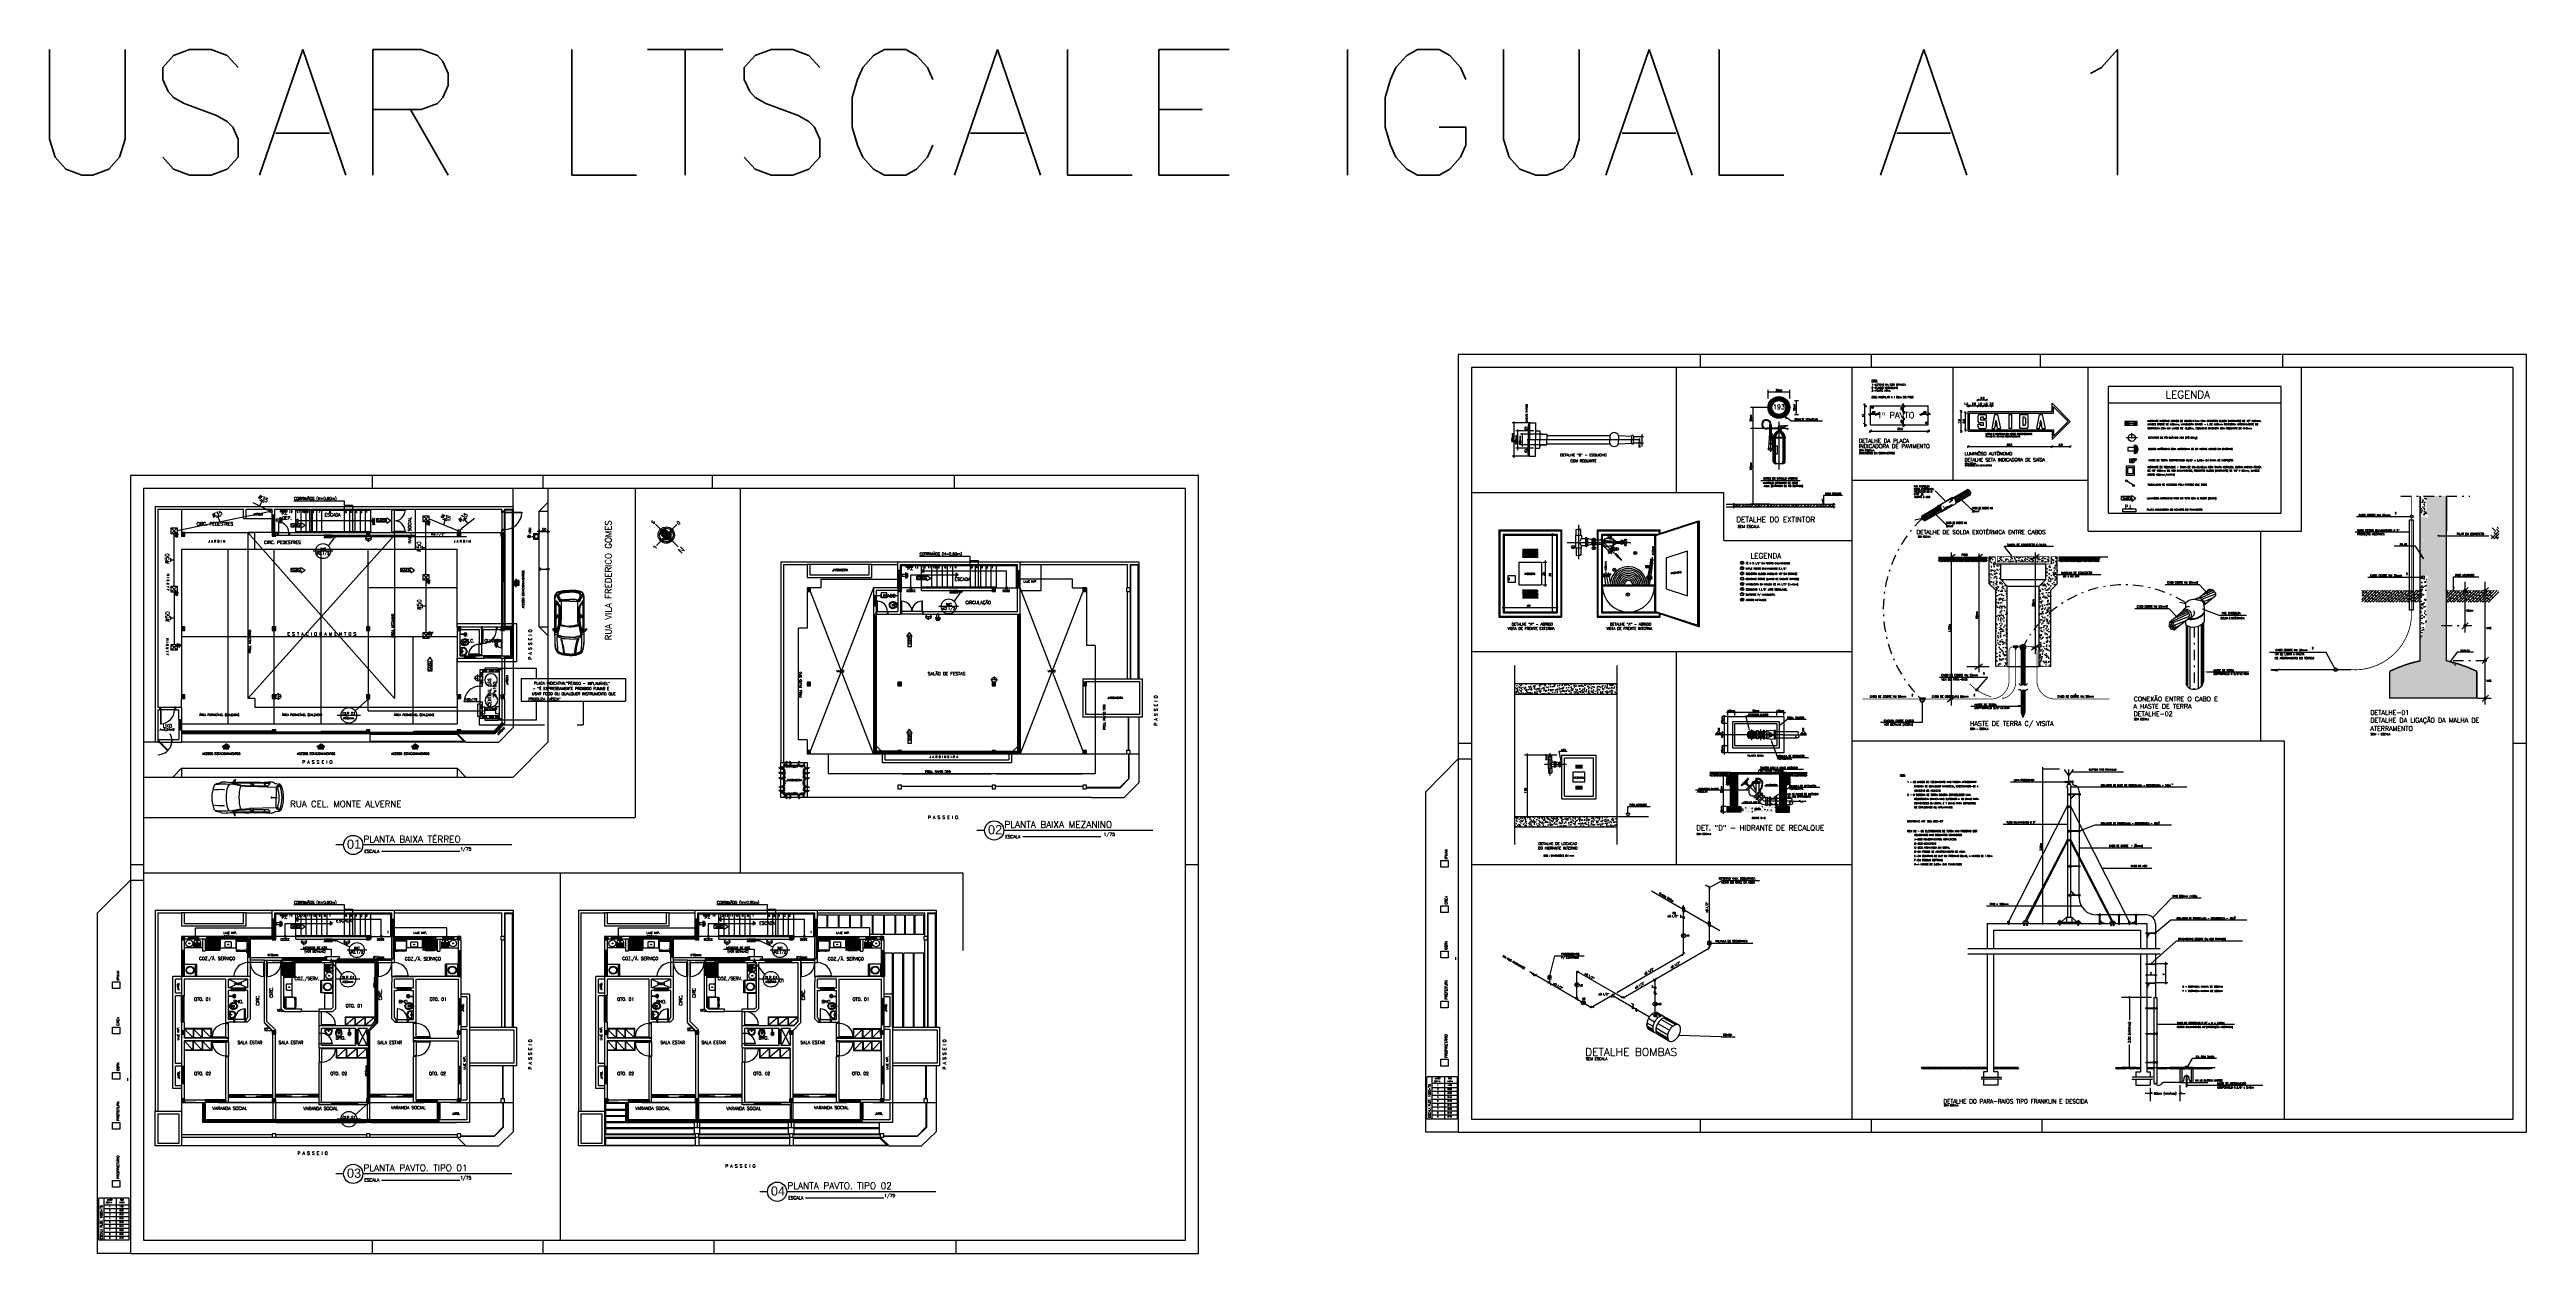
# Model space of a CAD drawing. Header units: millimetres. Extents: x 23536 to 47095, y 9984 to 20154.
# Drawn here: x 23536.2 to 23678.1, y 10035 to 10104 of the extents above; entities that cross this region are included whole.
import ezdxf
from ezdxf.enums import TextEntityAlignment as Align

# ---------------------------------------------------------------- set-up
doc = ezdxf.new("R2010")
doc.units = ezdxf.units.MM
doc.header["$LTSCALE"] = 30
doc.header["$MEASUREMENT"] = 0
doc.header["$PDMODE"] = 34
for name, pattern in [('ACAD_ISO04W100', [30.5, 24, -3, 0.5, -3]), ('AF', [200, 100, 100]), ('BORDER2', [0.875, 0.25, -0.125, 0.25, -0.125, 0, -0.125]), ('CENTER2', [28.575, 19.05, -3.175, 3.175, -3.175]), ('DASHDOT', [1, 0.5, -0.25, 0, -0.25]), ('DASHDOT2', [0.5, 0.25, -0.125, 0, -0.125]), ('DASHDOTX2', [2, 1, -0.5, 0, -0.5]), ('DIVIDE2', [0.625, 0.25, -0.125, 0, -0.125, 0, -0.125]), ('HIDDEN', [0.375, 0.25, -0.125]), ('HIDDEN2', [0.1875, 0.125, -0.0625])]:
    doc.linetypes.add(name, pattern=pattern)
doc.layers.get('0').update_dxf_attribs({"linetype": 'CONTINUOUS'})
doc.layers.get('DEFPOINTS').update_dxf_attribs({"linetype": 'CONTINUOUS'})
for name, color, linetype in [('A-TXT-G', 3, 'CONTINUOUS'), ('AMARELO', 2, 'CONTINUOUS'), ('ARQ', 8, 'CONTINUOUS'), ('AZUL', 8, 'CONTINUOUS'), ('BITOLA', 7, 'CONTINUOUS'), ('BRANCO', 7, 'CONTINUOUS'), ('C03', 3, 'CONTINUOUS'), ('CARRO', 7, 'CONTINUOUS'), ('CERC02', 3, 'CONTINUOUS'), ('COLOR8', 8, 'CONTINUOUS'), ('CONE', 143, 'CONTINUOUS'), ('conec', 40, 'CONTINUOUS'), ('CONEXAO_AG_FRIA', 3, 'CONTINUOUS'), ('CONEXAO_INCENDIO', 3, 'CONTINUOUS'), ('Cota', 8, 'CONTINUOUS'), ('COTAS', 7, 'CONTINUOUS'), ('DESNIVEL', 7, 'CONTINUOUS'), ('DET-01', 7, 'CONTINUOUS'), ('DET-02', 3, 'CONTINUOUS'), ('DET-06', 2, 'CONTINUOUS'), ('DET-TXT', 3, 'CONTINUOUS'), ('EIXO', 1, 'CONTINUOUS'), ('eixos', 9, 'ACAD_ISO04W100'), ('EXTINTOR', 10, 'CONTINUOUS'), ('EXTINTORES', 2, 'CONTINUOUS'), ('INDICAÇÃO', 9, 'CONTINUOUS'), ('indicações', 9, 'CONTINUOUS'), ('JANELAS_EXTERNO', 8, 'CONTINUOUS'), ('JANELAS_INTERNO', 8, 'CONTINUOUS'), ('LAYER', 3, 'CONTINUOUS'), ('LAYER03', 3, 'CONTINUOUS'), ('LAYER2', 3, 'CONTINUOUS'), ('LAYER4', 7, 'CONTINUOUS'), ('LAYER5', 9, 'CONTINUOUS'), ('LAYER8', 1, 'CONTINUOUS'), ('LAYOUT', 7, 'CONTINUOUS'), ('NORMOGRAFIA', 7, 'CONTINUOUS'), ('P-RAIO', 3, 'CONTINUOUS'), ('PAGPISO', 9, 'CONTINUOUS'), ('PARA-RAIOS', 3, 'CONTINUOUS'), ('PAREDE', 2, 'CONTINUOUS'), ('PAREDE 2222222', 2, 'CONTINUOUS'), ('PAREDE01', 2, 'CONTINUOUS'), ('PONTO-ELET', 7, 'CONTINUOUS'), ('PORTAS', 3, 'CONTINUOUS'), ('PRAIO', 3, 'CONTINUOUS'), ('PROJ01', 3, 'HIDDEN2'), ('PROJECAO', 6, 'HIDDEN2'), ('projeto', 8, 'CONTINUOUS'), ('PROJEÇÃO', 9, 'HIDDEN2'), ('SOMENTE_FIACAO', 3, 'CONTINUOUS'), ('spda', 3, 'CONTINUOUS'), ('TE-ARQ', 2, 'CONTINUOUS'), ('TEXT', 2, 'CONTINUOUS'), ('TEXT-DET', 7, 'CONTINUOUS'), ('TEXT01', 2, 'CONTINUOUS'), ('TEXTARQ', 2, 'CONTINUOUS'), ('TEXTINST', 3, 'CONTINUOUS'), ('TEXTO', 8, 'CONTINUOUS'), ('TEXTO01', 2, 'CONTINUOUS'), ('TEXTO02', 3, 'CONTINUOUS'), ('TEXTO03', 6, 'CONTINUOUS'), ('TEXTO04', 7, 'CONTINUOUS'), ('TEXTO05', 21, 'CONTINUOUS'), ('TEXTO1', 2, 'CONTINUOUS'), ('TEXTO2', 3, 'CONTINUOUS'), ('TEXTOS', 7, 'CONTINUOUS'), ('TUBELPAREDE', 2, 'CONTINUOUS'), ('TUBINC', 2, 'DIVIDE2'), ('TUBOS_AG_FRIA', 2, 'CONTINUOUS'), ('VERDE', 3, 'CONTINUOUS')]:
    doc.layers.add(name, color=color, linetype=linetype)
doc.styles.add('140-125', font='romans.shx', dxfattribs={"height": 0.437})
doc.styles.add('60-125', font='ROMANS.shx', dxfattribs={"height": 0.187})
doc.styles.add('ARIAL', font='arial.ttf', dxfattribs={"height": 0.2})
doc.styles.add('ROMANS', font='romans.shx', dxfattribs={"height": 0.14})
doc.styles.add('T125', font='romans.shx')
doc.styles.add('TEXTOS', font='romans.shx', dxfattribs={"height": 0.1})
doc.dimstyles.get("Standard").update_dxf_attribs({"dimtxt": 0.18, "dimasz": 0.18, "dimexe": 0.18, "dimexo": 0.0625, "dimgap": 0.09, "dimtad": 0, "dimtih": 1, "dimtoh": 1, "dimdec": 4, "dimzin": 0, "dimdsep": 46, "dimtxsty": 'Standard', "dimcen": 0.09, "dimadec": 0, "dimazin": 0, "dimtfac": 1, "dimtdec": 4, "dimtofl": 0, "dimtmove": 0, "dimatfit": 3, "dimfxl": 1, "dimtolj": 1, "dimtzin": 0, "dimarcsym": 0})
pattern_1 = [(50, (23566.62776, 10061.28), (0.3643697, -0.0318782), [0.0381, -0.4191004]), (355, (23566.62776, 10061.28), (-0.0704857, 0.3821137), [0.03048, -0.3352803]), (100.451, (23566.65812, 10061.27733), (0.2938853, 0.3502337), [0.03238, -0.3561804]), (46.1842, (23566.62776, 10061.3816), (0.5421586, -0.0840847), [0.05715, -0.6286506]), (96.6356, (23566.67294, 10061.3746), (0.474809, 0.4948516), [0.04857, -0.5342705]), (351.184, (23566.62776, 10061.3816), (0.4748097, 0.4948507), [0.04572, -0.5029205]), (21, (23566.67856, 10061.3562), (0.30323, -0.2045312), [0.0381, -0.4191004]), (326, (23566.67856, 10061.3562), (0.1236042, 0.3683763), [0.03048, -0.3352803]), (71.4514, (23566.70383, 10061.33914), (0.4268334, 0.1638459), [0.03238, -0.3561804]), (37.5, (23566.62776, 10061.27999), (0.0061772, 0.16911025), [0, -0.3312163, 0, -0.34036034, 0, -0.33655034]), (7.5, (23566.62776, 10061.27999), (0.13363946, 0.20036135), [0, -0.1940562, 0, -0.3235963, 0, -0.1282701]), (327.5, (23566.51447, 10061.27999), (0.27118146, -0.0114575), [0, -0.1270001, 0, -0.3962404, 0, -0.5257805]), (317.5, (23566.46367, 10061.28), (0.2962587, 0.050853), [0, -0.1651002, 0, -0.2631443, 0, -0.3733804])]
pattern_2 = [(50, (23627.42536, 10048.96812), (0.4698142, -0.0411034), [0.049126, -0.540385]), (355, (23627.42536, 10048.9681), (-0.090884, 0.492695), [0.0393007, -0.432308]), (100.4514, (23627.4645, 10048.9647), (0.3789307, 0.4515914), [0.0417506, -0.4592567]), (46.1842, (23627.42536, 10049.0991), (0.699056, -0.108417), [0.073689, -0.810578]), (96.6356, (23627.4836, 10049.0901), (0.6122155, 0.638059), [0.062626, -0.688885]), (351.1842, (23627.42536, 10049.0991), (0.612215, 0.63806), [0.058951, -0.648462]), (21, (23627.49086, 10049.06638), (0.3909814, -0.2637203), [0.049126, -0.540385]), (326, (23627.49086, 10049.0664), (0.1593745, 0.474982), [0.0393007, -0.432308]), (71.4514, (23627.52344, 10049.0444), (0.550356, 0.2112614), [0.0417506, -0.4592567]), (37.5, (23627.42536, 10048.96812), (0.00796485, 0.21804956), [0, -0.427068, 0, -0.4388582, 0, -0.4339456]), (7.5, (23627.42536, 10048.96812), (0.1723138, 0.2583445), [0, -0.2502147, 0, -0.4172428, 0, -0.1653906]), (327.5, (23627.27929, 10048.96812), (0.34966025, -0.0147737), [0, -0.163753, 0, -0.5109096, 0, -0.6779377]), (317.5, (23627.2138, 10048.96812), (0.3819941, 0.06557), [0, -0.212879, 0, -0.3392964, 0, -0.481434])]

# ---------------------------------------------------------------- blocks, each defined once
blk = doc.blocks.new('GELAD-VS')
for p, q in [((-0.25, 0.28), (-0.25, 0.27)), ((-0.25, 0.27), (-0.25, 0.27)), ((-0.25, 0.27), (-0.25, 0.27)), ((-0.25, 0.27), (-0.25, 0.27)), ((-0.25, 0.27), (-0.25, 0.27)), ((-0.25, 0.27), (-0.25, 0.27)), ((-0.25, 0.27), (-0.25, 0.27)), ((-0.25, 0.27), (-0.25, 0.27)), ((-0.25, 0.27), (-0.25, 0.27)), ((-0.25, 0.27), (-0.25, 0.27)), ((-0.25, 0.27), (-0.25, 0.27)), ((-0.25, 0.27), (-0.25, 0.27)), ((-0.25, 0.27), (-0.25, 0.27)), ((-0.25, 0.27), (-0.25, 0.27)), ((-0.25, 0.27), (-0.25, 0.27)), ((-0.2, 0.28), (-0.2, 0.28)), ((-0.2, 0.28), (-0.2, 0.28)), ((-0.2, 0.28), (-0.2, 0.28)), ((-0.2, 0.28), (-0.2, 0.28)), ((-0.2, 0.28), (-0.2, 0.28)), ((0.31, 0.28), (0.31, 0.29)), ((0.31, 0.29), (0.31, 0.29)), ((0.31, 0.28), (0.31, 0.28)), ((0.31, 0.28), (0.31, 0.28)), ((0.31, 0.28), (0.31, 0.28)), ((0.31, 0.28), (0.31, 0.28)), ((0.31, 0.28), (0.31, 0.28)), ((0.31, 0.28), (0.31, 0.28)), ((0.31, 0.28), (0.31, 0.28)), ((0.31, 0.28), (0.31, 0.28)), ((0.31, 0.28), (0.31, 0.28)), ((0.31, 0.28), (0.31, 0.28)), ((0.31, 0.28), (0.31, 0.28)), ((0.31, 0.28), (0.31, 0.28)), ((0.31, 0.28), (0.31, 0.28)), ((-0.1, -0.31), (-0.1, -0.32))]:
    blk.add_line(p, q)
for points in [[(-0.29, 0.27), (0.34, 0.27)], [(-0.29, 0.27), (-0.29, -0.25)], [(-0.24, 0.32), (-0.27, 0.29)], [(-0.25, 0.3), (-0.26, 0.28)], [(-0.22, 0.33), (-0.22, 0.33), (-0.22, 0.33), (-0.22, 0.33), (-0.22, 0.33), (-0.22, 0.33), (-0.22, 0.33), (-0.22, 0.33), (-0.23, 0.33), (-0.23, 0.33), (-0.24, 0.33), (-0.24, 0.33), (-0.24, 0.32), (-0.24, 0.32), (-0.25, 0.32)], [(-0.25, 0.32), (-0.25, 0.31)], [(-0.25, 0.27), (-0.24, 0.31)], [(-0.25, 0.28), (-0.25, 0.31)], [(-0.22, 0.33), (-0.22, 0.33), (-0.22, 0.33), (-0.22, 0.33), (-0.22, 0.33), (-0.22, 0.33), (-0.22, 0.33), (-0.22, 0.33), (-0.22, 0.33), (-0.23, 0.32), (-0.23, 0.32), (-0.23, 0.32), (-0.24, 0.32), (-0.24, 0.32), (-0.24, 0.31)], [(-0.24, 0.31), (-0.24, 0.31)], [(-0.24, 0.31), (-0.24, 0.31), (-0.24, 0.31), (-0.24, 0.3), (-0.24, 0.3), (-0.23, 0.3), (-0.23, 0.29), (-0.23, 0.29), (-0.22, 0.29), (-0.22, 0.29)], [(-0.22, 0.33), (-0.22, 0.33), (-0.22, 0.33), (-0.22, 0.33), (-0.22, 0.33), (-0.22, 0.33), (-0.22, 0.33), (-0.22, 0.33), (-0.22, 0.33), (-0.23, 0.32), (-0.23, 0.32), (-0.23, 0.32), (-0.23, 0.32), (-0.23, 0.31), (-0.23, 0.31), (-0.23, 0.31), (-0.23, 0.31), (-0.23, 0.31), (-0.23, 0.3), (-0.23, 0.3), (-0.23, 0.3), (-0.22, 0.3), (-0.22, 0.3), (-0.22, 0.3)], [(-0.23, 0.27), (-0.2, 0.29)], [(-0.23, 0.27), (-0.22, 0.29)], [(-0.13, 0.33), (-0.22, 0.33)], [(-0.22, 0.33), (-0.19, 0.33)], [(-0.11, 0.3), (-0.22, 0.3)], [(0.03, 0.29), (-0.22, 0.29)], [(-0.22, 0.29), (-0.22, 0.29)], [(-0.16, 0.33), (-0.21, 0.3)], [(-0.2, 0.27), (-0.2, 0.28)], [(-0.2, 0.28), (-0.2, 0.28), (-0.2, 0.28), (-0.2, 0.28), (-0.2, 0.28), (-0.2, 0.28), (-0.2, 0.28), (-0.2, 0.28), (-0.2, 0.28), (-0.2, 0.28), (-0.2, 0.28), (-0.2, 0.28), (-0.2, 0.28), (-0.2, 0.28), (-0.2, 0.28), (-0.2, 0.28), (-0.2, 0.28), (-0.2, 0.28), (-0.2, 0.28), (-0.2, 0.28), (-0.2, 0.28)], [(-0.2, 0.28), (-0.2, 0.28), (-0.2, 0.28), (-0.2, 0.28), (-0.2, 0.28), (-0.2, 0.28), (-0.2, 0.28), (-0.2, 0.28), (-0.2, 0.28), (-0.2, 0.28), (-0.2, 0.28)], [(-0.2, 0.27), (-0.2, 0.28)], [(-0.19, 0.33), (-0.12, 0.33)], [(-0.19, 0.3), (-0.14, 0.33)], [(-0.11, 0.36), (-0.14, 0.33)], [(-0.13, 0.33), (-0.09, 0.36)], [(-0.1, 0.34), (-0.1, 0.34), (-0.1, 0.34), (-0.1, 0.34), (-0.1, 0.34), (-0.1, 0.34), (-0.1, 0.34), (-0.11, 0.34), (-0.11, 0.34), (-0.11, 0.34), (-0.12, 0.34), (-0.12, 0.34), (-0.12, 0.34), (-0.12, 0.34), (-0.13, 0.33)], [(-0.11, 0.33), (-0.13, 0.33)], [(-0.13, 0.33), (-0.13, 0.32)], [(-0.13, 0.3), (-0.13, 0.32)], [(-0.12, 0.33), (0.26, 0.33)], [(-0.12, 0.33), (-0.12, 0.33), (-0.12, 0.32), (-0.12, 0.32), (-0.12, 0.32), (-0.12, 0.32)], [(-0.12, 0.3), (-0.12, 0.32)], [(0.02, 0.36), (-0.11, 0.36)], [(-0.1, 0.34), (-0.1, 0.34), (-0.1, 0.34), (-0.1, 0.34), (-0.1, 0.34), (-0.1, 0.34), (-0.1, 0.34), (-0.11, 0.34), (-0.11, 0.34), (-0.11, 0.34), (-0.11, 0.33)], [(-0.11, 0.33), (-0.11, 0.33)], [(0.26, 0.33), (-0.11, 0.33)], [(0.03, 0.3), (-0.11, 0.3)], [(-0.1, 0.34), (-0.07, 0.34)], [(-0.07, 0.34), (-0.1, 0.34)], [(0.02, 0.36), (-0.09, 0.36)], [(-0.07, 0.36), (-0.07, 0.36), (-0.07, 0.36), (-0.07, 0.36), (-0.07, 0.36), (-0.07, 0.36), (-0.07, 0.36), (-0.08, 0.36), (-0.08, 0.35), (-0.08, 0.35), (-0.08, 0.35)], [(-0.08, 0.35), (-0.08, 0.34)], [(-0.08, 0.33), (-0.08, 0.3)], [(-0.08, 0.29), (-0.08, 0.27)], [(-0.07, 0.36), (-0.04, 0.36)], [(-0.07, 0.34), (-0.06, 0.34)], [(-0.07, 0.34), (-0.07, 0.34)], [(-0.06, 0.36), (-0.06, 0.36)], [(-0.05, 0.34), (-0.05, 0.34), (-0.05, 0.34), (-0.05, 0.34), (-0.05, 0.34), (-0.05, 0.34), (-0.06, 0.34), (-0.06, 0.34), (-0.06, 0.34), (-0.06, 0.34)], [(-0.06, 0.29), (-0.05, 0.27)], [(-0.03, 0.35), (-0.03, 0.35), (-0.03, 0.35), (-0.03, 0.35), (-0.04, 0.35), (-0.04, 0.35), (-0.04, 0.35), (-0.04, 0.35), (-0.04, 0.36), (-0.05, 0.36)], [(-0.05, 0.36), (-0.05, 0.36)], [(-0.05, 0.34), (-0.04, 0.34)], [(-0.05, 0.33), (-0.05, 0.31)], [(-0.05, 0.33), (-0.04, 0.32)], [(-0.05, 0.31), (-0.05, 0.3)], [(-0.05, 0.29), (-0.05, 0.29), (-0.05, 0.29), (-0.05, 0.29), (-0.05, 0.29), (-0.05, 0.29), (-0.05, 0.29), (-0.05, 0.29), (-0.05, 0.29), (-0.05, 0.29), (-0.05, 0.29), (-0.05, 0.29), (-0.05, 0.29), (-0.05, 0.29), (-0.05, 0.29), (-0.05, 0.29), (-0.05, 0.29), (-0.05, 0.29), (-0.05, 0.29), (-0.05, 0.29), (-0.05, 0.29)], [(-0.05, 0.29), (-0.05, 0.29), (-0.05, 0.29), (-0.05, 0.29), (-0.05, 0.29), (-0.05, 0.29), (-0.05, 0.29), (-0.05, 0.29), (-0.05, 0.29), (-0.05, 0.29), (-0.05, 0.29), (-0.05, 0.29), (-0.05, 0.29), (-0.05, 0.29), (-0.05, 0.29), (-0.05, 0.29), (-0.05, 0.29), (-0.05, 0.29), (-0.05, 0.29), (-0.05, 0.29), (-0.05, 0.29)], [(-0.05, 0.29), (-0.05, 0.29), (-0.05, 0.29), (-0.05, 0.29), (-0.05, 0.29), (-0.05, 0.29), (-0.05, 0.29), (-0.05, 0.29), (-0.05, 0.29), (-0.05, 0.29), (-0.05, 0.29), (-0.05, 0.29), (-0.05, 0.29), (-0.05, 0.29), (-0.05, 0.29), (-0.05, 0.29), (-0.05, 0.29), (-0.05, 0.29), (-0.05, 0.29), (-0.05, 0.29), (-0.05, 0.29)], [(0, 0.36), (0, 0.36), (-0.01, 0.36), (-0.01, 0.35), (-0.02, 0.35), (-0.03, 0.35), (-0.03, 0.35), (-0.03, 0.34), (-0.04, 0.34), (-0.04, 0.33)], [(-0.04, 0.32), (-0.04, 0.32), (-0.04, 0.32), (-0.04, 0.32), (-0.04, 0.32), (-0.04, 0.32), (-0.04, 0.32), (-0.04, 0.32), (-0.03, 0.32), (-0.03, 0.32), (-0.03, 0.33), (-0.03, 0.33), (-0.03, 0.33), (-0.03, 0.33), (-0.03, 0.33), (-0.03, 0.33)], [(0.05, 0.36), (0, 0.36)], [(0.02, 0.36), (0.15, 0.36)], [(0.02, 0.36), (0.14, 0.36)], [(0.03, 0.29), (0.03, 0.29), (0.03, 0.29), (0.03, 0.29), (0.03, 0.29), (0.04, 0.29), (0.04, 0.29), (0.03, 0.29), (0.03, 0.3), (0.03, 0.3), (0.03, 0.3)], [(0.09, 0.33), (0.09, 0.33), (0.08, 0.34), (0.08, 0.34), (0.07, 0.35), (0.07, 0.35), (0.06, 0.35), (0.06, 0.35), (0.05, 0.36), (0.05, 0.36)], [(0.09, 0.36), (0.09, 0.36), (0.09, 0.36), (0.09, 0.36), (0.09, 0.36), (0.09, 0.36), (0.09, 0.36), (0.09, 0.36), (0.09, 0.35), (0.08, 0.35), (0.08, 0.35), (0.08, 0.35), (0.08, 0.35), (0.08, 0.35), (0.08, 0.35)], [(0.08, 0.33), (0.08, 0.33), (0.08, 0.33), (0.08, 0.33), (0.08, 0.33), (0.08, 0.33), (0.08, 0.33), (0.08, 0.32), (0.08, 0.32), (0.08, 0.32), (0.08, 0.32), (0.08, 0.32), (0.08, 0.32), (0.08, 0.32), (0.09, 0.32), (0.09, 0.32)], [(0.09, 0.36), (0.12, 0.36)], [(0.11, 0.34), (0.11, 0.34), (0.11, 0.34), (0.1, 0.34), (0.1, 0.34), (0.1, 0.34), (0.1, 0.34), (0.1, 0.34), (0.09, 0.34), (0.09, 0.34), (0.09, 0.33)], [(0.1, 0.34), (0.09, 0.33)], [(0.09, 0.33), (0.09, 0.32)], [(0.1, 0.31), (0.09, 0.33)], [(0.1, 0.36), (0.1, 0.36)], [(0.1, 0.34), (0.1, 0.34)], [(0.11, 0.34), (0.1, 0.34)], [(0.1, 0.27), (0.1, 0.31)], [(0.1, 0.31), (0.1, 0.31)], [(0.11, 0.36), (0.11, 0.36)], [(0.11, 0.33), (0.11, 0.34)], [(0.12, 0.35), (0.12, 0.35), (0.12, 0.35), (0.12, 0.35), (0.12, 0.36), (0.12, 0.36)], [(0.12, 0.35), (0.12, 0.33)], [(0.13, 0.33), (0.15, 0.32)], [(0.18, 0.33), (0.14, 0.36)], [(0.15, 0.36), (0.19, 0.33)], [(0.16, 0.32), (0.15, 0.32), (0.15, 0.32), (0.15, 0.32), (0.15, 0.32)], [(0.16, 0.27), (0.16, 0.32)], [(0.16, 0.27), (0.16, 0.27)], [(0.27, 0.27), (0.19, 0.33)], [(0.2, 0.33), (0.27, 0.29)], [(0.24, 0.27), (0.24, 0.28)], [(0.24, 0.28), (0.24, 0.28), (0.24, 0.28), (0.24, 0.28), (0.24, 0.28), (0.24, 0.28), (0.24, 0.28), (0.24, 0.28), (0.24, 0.28), (0.24, 0.28), (0.24, 0.28)], [(0.24, 0.28), (0.24, 0.28), (0.24, 0.28), (0.24, 0.28), (0.24, 0.28), (0.24, 0.28), (0.24, 0.28), (0.24, 0.28), (0.24, 0.28), (0.24, 0.28), (0.24, 0.28), (0.24, 0.28), (0.24, 0.28), (0.24, 0.28), (0.24, 0.28), (0.24, 0.28), (0.24, 0.28), (0.24, 0.28), (0.24, 0.28), (0.24, 0.28), (0.24, 0.28)], [(0.25, 0.28), (0.25, 0.28), (0.24, 0.28), (0.24, 0.28)], [(0.25, 0.27), (0.25, 0.28)], [(0.29, 0.32), (0.29, 0.32), (0.29, 0.32), (0.28, 0.33), (0.28, 0.33), (0.28, 0.33), (0.27, 0.33), (0.27, 0.33), (0.26, 0.33)], [(0.29, 0.31), (0.29, 0.31), (0.28, 0.32), (0.28, 0.32), (0.28, 0.32), (0.28, 0.32), (0.27, 0.32), (0.27, 0.33), (0.27, 0.33), (0.26, 0.33)], [(0.27, 0.27), (0.27, 0.29)], [(0.29, 0.32), (0.31, 0.29)], [(0.29, 0.27), (0.29, 0.31)], [(0.29, 0.31), (0.29, 0.31)], [(0.29, 0.31), (0.31, 0.28)], [(0.3, 0.27), (0.29, 0.3)], [(0.29, 0.27), (0.29, 0.27), (0.29, 0.27), (0.29, 0.27), (0.29, 0.27), (0.29, 0.27), (0.29, 0.27), (0.3, 0.27), (0.3, 0.27), (0.3, 0.27), (0.3, 0.27)], [(0.29, 0.27), (0.29, 0.27)], [(0.34, 0.27), (0.34, -0.25)], [(-0.29, -0.25), (-0.29, -0.26)], [(-0.29, -0.25), (0.34, -0.25)], [(-0.29, -0.26), (-0.29, -0.26), (-0.29, -0.26), (-0.29, -0.26), (-0.29, -0.26), (-0.29, -0.26), (-0.29, -0.26), (-0.29, -0.26), (-0.29, -0.27), (-0.29, -0.27), (-0.29, -0.27), (-0.29, -0.27), (-0.29, -0.27), (-0.29, -0.27), (-0.29, -0.27), (-0.29, -0.27)], [(-0.12, -0.26), (-0.29, -0.26)], [(-0.29, -0.27), (-0.29, -0.29), (-0.29, -0.29), (-0.29, -0.29), (-0.29, -0.3), (-0.29, -0.3), (-0.28, -0.3), (-0.28, -0.31), (-0.28, -0.31), (-0.27, -0.31), (-0.27, -0.31), (-0.27, -0.31), (-0.26, -0.31), (-0.26, -0.31), (-0.25, -0.31), (-0.25, -0.31), (-0.25, -0.31), (-0.24, -0.31), (-0.24, -0.31), (-0.24, -0.31), (-0.23, -0.31), (-0.23, -0.31), (-0.22, -0.31), (-0.22, -0.31), (-0.22, -0.31), (-0.21, -0.31), (-0.21, -0.31), (-0.21, -0.32), (-0.2, -0.32), (-0.2, -0.32), (-0.2, -0.32), (-0.19, -0.32), (-0.19, -0.32), (-0.18, -0.32), (-0.18, -0.32), (-0.18, -0.32), (-0.17, -0.32), (-0.17, -0.32), (-0.17, -0.32), (-0.16, -0.32), (-0.16, -0.32), (-0.15, -0.32), (-0.15, -0.32), (-0.15, -0.32), (-0.14, -0.32), (-0.14, -0.32), (-0.14, -0.32), (-0.13, -0.32), (-0.13, -0.32), (-0.13, -0.32), (-0.12, -0.32), (-0.12, -0.32), (-0.11, -0.32), (-0.11, -0.32), (-0.11, -0.32), (-0.1, -0.32), (-0.1, -0.32), (-0.1, -0.32)], [(-0.26, -0.26), (-0.26, -0.26), (-0.26, -0.26), (-0.26, -0.26), (-0.26, -0.26), (-0.26, -0.26), (-0.26, -0.26), (-0.26, -0.26), (-0.26, -0.26)], [(-0.26, -0.27), (-0.26, -0.27), (-0.26, -0.27), (-0.26, -0.27), (-0.26, -0.27), (-0.26, -0.27), (-0.26, -0.27), (-0.26, -0.27), (-0.26, -0.27), (-0.26, -0.26), (-0.26, -0.26), (-0.26, -0.26), (-0.26, -0.26)], [(-0.25, -0.28), (-0.25, -0.28), (-0.25, -0.28), (-0.26, -0.28), (-0.26, -0.28), (-0.26, -0.28), (-0.26, -0.27), (-0.26, -0.27), (-0.26, -0.27)], [(-0.26, -0.27), (-0.26, -0.27)], [(-0.11, -0.26), (-0.15, -0.27), (-0.18, -0.28), (-0.21, -0.28), (-0.25, -0.28)], [(-0.12, -0.26), (-0.12, -0.26)], [(-0.11, -0.26), (-0.11, -0.26), (-0.11, -0.26), (-0.11, -0.26), (-0.11, -0.26), (-0.11, -0.26), (-0.11, -0.26), (-0.11, -0.26), (-0.12, -0.26), (-0.12, -0.26), (-0.12, -0.26), (-0.12, -0.26), (-0.12, -0.26)], [(-0.12, -0.26), (-0.12, -0.26)], [(-0.12, -0.26), (-0.12, -0.26)], [(-0.12, -0.26), (-0.12, -0.26), (-0.12, -0.26), (-0.12, -0.26), (-0.12, -0.26), (-0.12, -0.26)], [(-0.11, -0.26), (-0.1, -0.26)], [(-0.1, -0.26), (-0.11, -0.26), (-0.11, -0.26), (-0.11, -0.26), (-0.11, -0.26), (-0.11, -0.26)], [(-0.1, -0.26), (0.34, -0.26)], [(-0.1, -0.26), (-0.1, -0.26), (-0.1, -0.26), (-0.1, -0.26), (-0.1, -0.27)], [(-0.1, -0.26), (-0.1, -0.27)], [(-0.1, -0.26), (-0.1, -0.26), (-0.1, -0.26), (-0.1, -0.26), (-0.1, -0.26), (-0.1, -0.26), (-0.1, -0.26), (-0.1, -0.26), (-0.1, -0.26), (-0.1, -0.26), (-0.1, -0.26), (-0.1, -0.26), (-0.1, -0.26)], [(-0.1, -0.26), (-0.1, -0.31)], [(-0.1, -0.26), (-0.1, -0.31), (-0.1, -0.31)], [(-0.1, -0.27), (-0.1, -0.27)], [(-0.1, -0.27), (-0.1, -0.31)], [(-0.08, -0.31), (-0.08, -0.31), (-0.1, -0.31), (-0.1, -0.31)], [(-0.1, -0.31), (-0.1, -0.31), (-0.1, -0.31)], [(-0.1, -0.31), (-0.1, -0.31)], [(-0.1, -0.31), (-0.1, -0.31)], [(-0.1, -0.31), (-0.1, -0.31), (-0.1, -0.31), (-0.1, -0.31), (-0.1, -0.31), (-0.1, -0.31), (-0.1, -0.31), (-0.1, -0.31), (-0.1, -0.31), (-0.1, -0.31), (-0.1, -0.31), (-0.1, -0.31), (-0.1, -0.31), (-0.1, -0.31), (-0.1, -0.31), (-0.1, -0.31)], [(-0.1, -0.31), (-0.1, -0.31)], [(-0.1, -0.31), (-0.1, -0.31)], [(-0.1, -0.31), (-0.1, -0.31)], [(-0.1, -0.31), (-0.1, -0.31)], [(-0.07, -0.31), (-0.07, -0.31), (-0.08, -0.31)], [(-0.07, -0.26), (-0.07, -0.26), (-0.07, -0.26), (-0.07, -0.26), (-0.07, -0.26), (-0.07, -0.26), (-0.07, -0.26), (-0.07, -0.26), (-0.07, -0.26), (-0.07, -0.26), (-0.07, -0.26), (-0.07, -0.26), (-0.07, -0.26), (-0.07, -0.26), (-0.07, -0.26), (-0.07, -0.26), (-0.07, -0.26), (-0.07, -0.26), (-0.07, -0.26), (-0.07, -0.26), (-0.07, -0.26)], [(-0.07, -0.31), (0.24, -0.32)], [(0.16, -0.26), (0.14, -0.26)], [(0.14, -0.26), (0.16, -0.26), (0.16, -0.26), (0.16, -0.26), (0.16, -0.26), (0.16, -0.26)], [(0.16, -0.26), (0.16, -0.26)], [(0.16, -0.26), (0.16, -0.26), (0.16, -0.26), (0.16, -0.26), (0.16, -0.26), (0.16, -0.26), (0.16, -0.26), (0.16, -0.26), (0.16, -0.26), (0.16, -0.26), (0.16, -0.26), (0.16, -0.26), (0.16, -0.26)], [(0.16, -0.26), (0.16, -0.26)], [(0.17, -0.26), (0.17, -0.26), (0.17, -0.26), (0.17, -0.26), (0.16, -0.26), (0.16, -0.26)], [(0.17, -0.26), (0.34, -0.26)], [(0.17, -0.26), (0.17, -0.26)], [(0.22, -0.32), (0.22, -0.32)], [(0.23, -0.32), (0.23, -0.32)], [(0.32, -0.31), (0.31, -0.31), (0.31, -0.31), (0.31, -0.31), (0.3, -0.31), (0.3, -0.31), (0.3, -0.31), (0.29, -0.31), (0.29, -0.31), (0.29, -0.31), (0.28, -0.31), (0.28, -0.31), (0.27, -0.31), (0.27, -0.31), (0.27, -0.31), (0.26, -0.31), (0.26, -0.31), (0.26, -0.31), (0.25, -0.32), (0.25, -0.32), (0.24, -0.32)], [(0.31, -0.26), (0.31, -0.26), (0.31, -0.26), (0.31, -0.26), (0.31, -0.26), (0.31, -0.26), (0.31, -0.26)], [(0.34, -0.29), (0.34, -0.29), (0.34, -0.29), (0.33, -0.3), (0.33, -0.3), (0.33, -0.3), (0.33, -0.31), (0.32, -0.31), (0.32, -0.31)], [(0.33, -0.25), (0.33, -0.26)], [(0.34, -0.27), (0.34, -0.27), (0.34, -0.27), (0.34, -0.27), (0.34, -0.27), (0.34, -0.27), (0.34, -0.27), (0.34, -0.27), (0.34, -0.27), (0.34, -0.26), (0.34, -0.26), (0.34, -0.26), (0.34, -0.26), (0.34, -0.26), (0.34, -0.26), (0.34, -0.26)], [(0.34, -0.27), (0.34, -0.29)]]:
    blk.add_lwpolyline(points)
blk.add_arc((-0.26, 0.29), 0.00394, 180, 298.0725)
blk = doc.blocks.new('A$C00126118')
at = {"layer": 'LAYER2'}
blk.add_line((0.3, 0.367), (0, 0.367), dxfattribs=at)
blk.add_circle((0.667, 0.367), 0.367, dxfattribs=at)
blk = doc.blocks.new('A$C0E670873')
at = {"layer": 'EXTINTOR'}
for p, q in [((-0.31, -0.75), (-0.31, -0.37)), ((-0.12, -0.56), (-0.31, -0.56))]:
    blk.add_line(p, q, dxfattribs=at)
blk.add_circle((-0.31, -0.56), 0.143, dxfattribs=at)
blk = doc.blocks.new('A$C71086F57')
at = {"layer": 'EXTINTOR'}
blk.add_hatch(color=256, dxfattribs=at).paths.add_polyline_path([(-0.16, 0.09), (-0.16, -0.2, 1)])
for p, q in [((-0.16, 0.01), (-0.37, 0.01)), ((-0.16, 0.01), (-0.37, 0.01)), ((-0.37, 0.01), (-0.37, -0.11)), ((-0.16, 0.09), (-0.16, -0.2)), ((-0.16, 0.01), (-0.16, -0.11)), ((-0.16, -0.11), (-0.37, -0.11))]:
    blk.add_line(p, q, dxfattribs=at)
blk.add_arc((-0.16, -0.05), 0.144, 270, 90, dxfattribs=at)
blk = doc.blocks.new('A$C60871545')
at = {"layer": 'CARRO'}
for p, q in [((0.04, 1.39), (0.07, 1.47)), ((0.07, 1.47), (0.1, 1.55)), ((0.09, 1.41), (0.14, 1.54)), ((0.1, 1.55), (0.14, 1.62)), ((0.14, 1.62), (0.2, 1.68)), ((0.14, 1.54), (0.17, 1.6)), ((0.18, 1.52), (0.14, 1.4)), ((0.17, 1.6), (0.21, 1.65)), ((0.21, 1.58), (0.18, 1.52)), ((0.19, 1.62), (0.43, 1.65)), ((0.2, 1.68), (0.27, 1.73)), ((0.21, 1.65), (0.26, 1.69)), ((0.23, 1.61), (0.21, 1.58)), ((0.25, 1.64), (0.23, 1.61)), ((0.3, 1.68), (0.25, 1.64)), ((0.26, 1.69), (0.29, 1.71)), ((0.27, 1.73), (0.35, 1.76)), ((0.29, 1.71), (0.32, 1.72)), ((0.32, 1.7), (0.3, 1.68)), ((0.32, 1.72), (0.33, 1.71)), ((0.33, 1.71), (0.32, 1.7)), ((0.33, 1.72), (0.45, 1.76)), ((0.35, 1.76), (0.43, 1.77)), ((0.43, 1.77), (0.6, 1.8)), ((0.43, 1.65), (0.67, 1.67)), ((0.45, 1.76), (0.58, 1.78)), ((0.58, 1.78), (0.7, 1.8)), ((0.6, 1.8), (0.68, 1.8)), ((0.82, 1.44), (0.61, 1.39)), ((0.67, 1.67), (0.92, 1.68)), ((0.68, 1.8), (0.77, 1.8)), ((0.7, 1.8), (0.83, 1.8)), ((0.87, 1.46), (0.82, 1.44)), ((0.83, 1.8), (1.35, 1.81)), ((0.92, 1.47), (0.87, 1.46)), ((0.89, 1.41), (0.92, 1.43)), ((0.92, 1.68), (1.04, 1.68)), ((0.93, 1.46), (0.92, 1.47)), ((0.92, 1.43), (0.93, 1.44)), ((0.93, 1.45), (0.93, 1.46)), ((0.93, 1.44), (0.93, 1.45)), ((0.96, 1.34), (0.99, 1.46)), ((0.99, 1.46), (1.02, 1.52)), ((1.02, 1.52), (1.04, 1.57)), ((1.04, 1.68), (1.16, 1.67)), ((1.04, 1.57), (1.08, 1.62)), ((1.06, 1.32), (1.08, 1.44)), ((1.08, 1.62), (1.13, 1.66)), ((1.08, 1.44), (1.11, 1.55)), ((1.08, 1.36), (1.1, 1.43)), ((1.1, 1.43), (1.12, 1.51)), ((1.11, 1.55), (1.13, 1.6)), ((1.12, 1.51), (1.14, 1.58)), ((1.13, 1.66), (1.16, 1.67)), ((1.13, 1.6), (1.14, 1.63)), ((1.14, 1.63), (1.16, 1.65)), ((1.14, 1.58), (1.16, 1.61)), ((1.16, 1.67), (1.19, 1.67)), ((1.16, 1.65), (1.19, 1.65)), ((1.16, 1.61), (1.18, 1.62)), ((1.18, 1.62), (1.2, 1.63)), ((1.19, 1.67), (1.25, 1.67)), ((1.19, 1.65), (1.22, 1.65)), ((1.2, 1.63), (1.27, 1.62)), ((1.21, 1.81), (1.21, 1.74)), ((1.21, 1.74), (1.22, 1.67)), ((1.22, 1.65), (1.28, 1.64)), ((1.25, 1.67), (1.37, 1.65)), ((1.27, 1.62), (1.43, 1.59)), ((1.28, 1.64), (1.39, 1.62)), ((1.32, 1.76), (1.31, 1.75)), ((1.31, 1.75), (1.31, 1.73)), ((1.31, 1.73), (1.32, 1.72)), ((1.34, 1.79), (1.32, 1.76)), ((1.32, 1.72), (1.33, 1.71)), ((1.33, 1.71), (1.37, 1.7)), ((1.35, 1.8), (1.34, 1.79)), ((1.34, 1.79), (1.35, 1.77)), ((1.36, 1.82), (1.35, 1.8)), ((1.35, 1.77), (1.37, 1.76)), ((1.38, 1.85), (1.36, 1.82)), ((1.37, 1.76), (1.38, 1.75)), ((1.37, 1.7), (1.4, 1.69)), ((1.37, 1.65), (1.61, 1.59)), ((1.43, 1.9), (1.38, 1.85)), ((1.38, 1.75), (1.4, 1.75)), ((1.39, 1.62), (1.62, 1.56)), ((1.4, 1.75), (1.41, 1.77)), ((1.43, 1.73), (1.4, 1.76)), ((1.4, 1.75), (1.4, 1.75)), ((1.4, 1.69), (1.42, 1.69)), ((1.41, 1.77), (1.42, 1.78)), ((1.42, 1.78), (1.43, 1.78)), ((1.42, 1.76), (1.84, 1.76)), ((1.42, 1.69), (1.43, 1.69)), ((1.46, 1.93), (1.43, 1.9)), ((1.43, 1.78), (1.45, 1.78)), ((1.43, 1.71), (1.43, 1.73)), ((1.44, 1.7), (1.43, 1.71)), ((1.43, 1.69), (1.44, 1.7)), ((1.63, 1.63), (1.43, 1.69)), ((1.43, 1.59), (1.72, 1.51)), ((1.44, 1.74), (1.53, 1.75)), ((1.44, 1.74), (1.45, 1.72)), ((1.45, 1.78), (1.46, 1.79)), ((1.45, 1.72), (1.46, 1.7)), ((1.47, 1.94), (1.46, 1.93)), ((1.46, 1.79), (1.49, 1.85)), ((1.46, 1.7), (1.48, 1.68)), ((1.49, 1.94), (1.47, 1.94)), ((1.47, 1.81), (2.93, 1.81)), ((1.48, 1.68), (1.5, 1.68)), ((1.52, 1.94), (1.49, 1.94)), ((1.49, 1.85), (1.53, 1.91)), ((1.5, 1.68), (1.6, 1.65)), ((1.54, 1.93), (1.52, 1.94)), ((1.53, 1.91), (1.54, 1.93)), ((1.53, 1.75), (1.61, 1.75)), ((1.6, 1.65), (1.8, 1.59)), ((1.61, 1.75), (1.77, 1.75)), ((1.61, 1.59), (1.73, 1.55)), ((1.62, 1.56), (1.73, 1.53)), ((1.72, 1.6), (1.63, 1.63)), ((1.69, 1.38), (1.72, 1.51)), ((1.73, 1.43), (1.71, 1.32)), ((1.83, 1.57), (1.72, 1.6)), ((1.73, 1.55), (1.76, 1.54)), ((1.73, 1.53), (1.74, 1.53)), ((1.75, 1.49), (1.73, 1.43)), ((1.75, 1.46), (1.73, 1.34)), ((1.74, 1.53), (1.76, 1.52)), ((1.76, 1.52), (1.75, 1.49)), ((1.77, 1.52), (1.75, 1.46)), ((1.76, 1.54), (1.77, 1.53)), ((1.76, 1.47), (1.85, 1.46)), ((1.77, 1.75), (2.1, 1.75)), ((1.87, 1.52), (1.77, 1.54)), ((1.77, 1.53), (1.77, 1.52)), ((1.8, 1.59), (2.01, 1.58)), ((2.03, 1.56), (1.83, 1.57)), ((1.84, 1.76), (2.25, 1.76)), ((1.85, 1.46), (1.93, 1.45)), ((1.97, 1.51), (1.87, 1.52)), ((1.93, 1.45), (2.1, 1.44)), ((2.17, 1.5), (1.97, 1.51)), ((2.01, 1.58), (2.21, 1.57)), ((2.24, 1.55), (2.03, 1.56)), ((2.14, 1.71), (2.1, 1.75)), ((2.1, 1.44), (2.43, 1.44)), ((2.17, 1.67), (2.14, 1.71)), ((2.15, 1.81), (2.16, 1.79)), ((2.16, 1.79), (2.17, 1.77)), ((2.17, 1.77), (2.19, 1.73)), ((2.2, 1.62), (2.17, 1.67)), ((2.56, 1.5), (2.17, 1.5)), ((2.19, 1.73), (2.23, 1.66)), ((2.21, 1.57), (2.2, 1.62)), ((2.23, 1.66), (2.27, 1.58)), ((2.65, 1.55), (2.24, 1.55)), ((2.25, 1.76), (2.66, 1.76)), ((2.26, 1.75), (2.59, 1.75)), ((2.32, 1.66), (2.26, 1.75)), ((2.27, 1.58), (2.28, 1.54)), ((2.28, 1.54), (2.29, 1.5)), ((2.34, 1.61), (2.32, 1.66)), ((2.35, 1.57), (2.34, 1.61)), ((2.35, 1.57), (2.66, 1.56)), ((2.43, 1.44), (3.11, 1.44)), ((2.76, 1.51), (2.56, 1.5)), ((2.59, 1.75), (2.93, 1.74)), ((2.75, 1.55), (2.65, 1.55)), ((2.66, 1.76), (2.87, 1.75)), ((2.66, 1.56), (2.74, 1.57)), ((2.74, 1.57), (2.81, 1.59)), ((2.8, 1.57), (2.75, 1.55)), ((2.81, 1.52), (2.76, 1.51)), ((2.85, 1.59), (2.8, 1.57)), ((2.81, 1.59), (2.88, 1.62)), ((2.85, 1.54), (2.81, 1.52)), ((2.94, 1.64), (2.85, 1.59)), ((2.93, 1.59), (2.85, 1.54)), ((2.87, 1.75), (2.97, 1.75)), ((2.88, 1.62), (2.94, 1.66)), ((2.93, 1.81), (3.12, 1.81)), ((2.93, 1.74), (2.94, 1.7)), ((3.02, 1.64), (2.93, 1.59)), ((3.02, 1.7), (2.94, 1.64)), ((2.94, 1.7), (2.94, 1.66)), ((2.97, 1.75), (3, 1.75)), ((3, 1.75), (3.02, 1.74)), ((3.02, 1.81), (3.11, 1.78)), ((3.02, 1.74), (3.03, 1.73)), ((3.04, 1.72), (3.02, 1.7)), ((3.1, 1.7), (3.02, 1.64)), ((3.03, 1.73), (3.04, 1.72)), ((3.07, 1.8), (3.23, 1.8)), ((3.1, 1.53), (3.08, 1.51)), ((3.12, 1.72), (3.1, 1.7)), ((3.12, 1.55), (3.1, 1.53)), ((3.11, 1.78), (3.13, 1.76)), ((3.11, 1.48), (3.12, 1.49)), ((3.11, 1.45), (3.11, 1.48)), ((3.11, 1.38), (3.11, 1.45)), ((3.12, 1.81), (3.3, 1.81)), ((3.13, 1.74), (3.12, 1.72)), ((3.17, 1.58), (3.12, 1.55)), ((3.12, 1.49), (3.13, 1.51)), ((3.12, 1.49), (3.13, 1.5)), ((3.13, 1.76), (3.13, 1.75)), ((3.13, 1.75), (3.13, 1.74)), ((3.13, 1.51), (3.14, 1.51)), ((3.13, 1.5), (3.15, 1.49)), ((3.14, 1.49), (3.38, 1.62)), ((3.14, 1.51), (3.17, 1.53)), ((3.15, 1.49), (3.15, 1.47)), ((3.15, 1.47), (3.17, 1.44)), ((3.28, 1.64), (3.17, 1.58)), ((3.17, 1.53), (3.24, 1.57)), ((3.17, 1.44), (3.19, 1.38)), ((3.19, 1.44), (3.2, 1.47)), ((3.19, 1.37), (3.19, 1.44)), ((3.2, 1.47), (3.21, 1.48)), ((3.21, 1.48), (3.22, 1.49)), ((3.22, 1.49), (3.34, 1.55)), ((3.23, 1.8), (3.39, 1.78)), ((3.24, 1.57), (3.36, 1.63)), ((3.39, 1.7), (3.28, 1.64)), ((3.3, 1.81), (3.39, 1.81)), ((3.34, 1.55), (3.4, 1.59)), ((3.36, 1.63), (3.43, 1.66)), ((3.38, 1.62), (3.41, 1.63)), ((3.39, 1.81), (3.48, 1.79)), ((3.39, 1.78), (3.47, 1.77)), ((3.45, 1.72), (3.39, 1.7)), ((3.4, 1.59), (3.43, 1.6)), ((3.41, 1.63), (3.43, 1.64)), ((3.43, 1.66), (3.45, 1.67)), ((3.43, 1.64), (3.44, 1.64)), ((3.43, 1.6), (3.45, 1.6)), ((3.44, 1.64), (3.46, 1.63)), ((3.51, 1.74), (3.45, 1.72)), ((3.45, 1.67), (3.48, 1.7)), ((3.45, 1.67), (3.46, 1.66)), ((3.45, 1.6), (3.46, 1.59)), ((3.46, 1.66), (3.49, 1.64)), ((3.46, 1.63), (3.47, 1.62)), ((3.46, 1.59), (3.51, 1.55)), ((3.47, 1.77), (3.51, 1.76)), ((3.47, 1.62), (3.5, 1.6)), ((3.48, 1.79), (3.52, 1.78)), ((3.48, 1.7), (3.51, 1.73)), ((3.49, 1.64), (3.59, 1.54)), ((3.5, 1.6), (3.59, 1.51)), ((3.51, 1.76), (3.54, 1.74)), ((3.51, 1.73), (3.52, 1.74)), ((3.51, 1.55), (3.56, 1.5)), ((3.52, 1.78), (3.56, 1.76)), ((3.52, 1.74), (3.54, 1.73)), ((3.54, 1.74), (3.58, 1.71)), ((3.54, 1.73), (3.56, 1.72)), ((3.56, 1.76), (3.6, 1.73)), ((3.56, 1.72), (3.57, 1.71)), ((3.56, 1.5), (3.58, 1.47)), ((3.57, 1.71), (3.59, 1.69)), ((3.58, 1.71), (3.6, 1.68)), ((3.58, 1.47), (3.58, 1.44)), ((3.58, 1.44), (3.6, 1.37)), ((3.59, 1.69), (3.61, 1.65)), ((3.59, 1.54), (3.61, 1.51)), ((3.59, 1.51), (3.6, 1.47)), ((3.6, 1.73), (3.63, 1.69)), ((3.6, 1.68), (3.63, 1.61)), ((3.62, 1.54), (3.6, 1.53)), ((3.6, 1.47), (3.61, 1.44)), ((3.61, 1.65), (3.62, 1.6)), ((3.61, 1.51), (3.62, 1.47)), ((3.61, 1.44), (3.62, 1.38)), ((3.62, 1.6), (3.63, 1.58)), ((3.63, 1.56), (3.62, 1.54)), ((3.62, 1.47), (3.63, 1.4)), ((3.63, 1.69), (3.65, 1.65)), ((3.63, 1.61), (3.65, 1.53)), ((3.63, 1.58), (3.63, 1.56)), ((3.65, 1.65), (3.66, 1.61)), ((3.65, 1.53), (3.66, 1.45)), ((3.66, 1.61), (3.69, 1.52)), ((3.66, 1.45), (3.68, 1.29)), ((3.69, 1.52), (3.72, 1.34)), ((0, 0.97), (0.01, 1.14)), ((0, 0.97), (0.01, 0.8)), ((0.01, 1.14), (0.03, 1.31)), ((0.01, 0.8), (0.03, 0.64)), ((0.03, 1.31), (0.04, 1.39)), ((0.03, 0.64), (0.04, 0.55)), ((0.04, 0.55), (0.07, 0.47)), ((0.05, 0.97), (0.06, 1.13)), ((0.05, 0.97), (0.06, 0.82)), ((0.06, 1.13), (0.07, 1.28)), ((0.06, 0.82), (0.07, 0.66)), ((0.07, 1.35), (0.09, 1.41)), ((0.07, 1.32), (0.07, 1.35)), ((0.07, 1.28), (0.07, 1.32)), ((0.1, 1.31), (0.07, 1.28)), ((0.1, 0.64), (0.07, 0.66)), ((0.07, 0.66), (0.07, 0.63)), ((0.07, 0.63), (0.07, 0.6)), ((0.07, 0.6), (0.09, 0.53)), ((0.07, 0.47), (0.1, 0.4)), ((0.08, 0.97), (0.09, 1.13)), ((0.08, 0.97), (0.09, 0.82)), ((0.09, 1.2), (0.1, 1.23)), ((0.09, 1.13), (0.09, 1.2)), ((0.09, 0.82), (0.09, 0.75)), ((0.09, 0.75), (0.1, 0.72)), ((0.09, 0.53), (0.14, 0.41)), ((0.11, 1.34), (0.1, 1.31)), ((0.1, 1.24), (0.11, 1.28)), ((0.1, 1.24), (0.1, 1.24)), ((0.1, 1.23), (0.1, 1.24)), ((0.1, 1.23), (0.1, 1.23)), ((0.1, 0.72), (0.1, 0.71)), ((0.1, 0.71), (0.1, 0.7)), ((0.1, 0.71), (0.1, 0.71)), ((0.1, 0.7), (0.11, 0.66)), ((0.11, 0.61), (0.1, 0.64)), ((0.1, 0.4), (0.14, 0.32)), ((0.14, 1.4), (0.11, 1.34)), ((0.14, 0.55), (0.11, 0.61)), ((0.14, 1.31), (0.13, 1.29)), ((0.13, 1.29), (0.13, 1.27)), ((0.13, 1.27), (0.14, 1.27)), ((0.13, 0.67), (0.14, 0.68)), ((0.13, 0.66), (0.13, 0.67)), ((0.14, 0.64), (0.13, 0.66)), ((0.17, 1.32), (0.14, 1.31)), ((0.14, 1.27), (0.2, 1.27)), ((0.14, 0.68), (0.2, 0.67)), ((0.17, 0.63), (0.14, 0.64)), ((0.18, 0.42), (0.14, 0.55)), ((0.14, 0.41), (0.17, 0.35)), ((0.14, 0.32), (0.2, 0.26)), ((0.19, 1.32), (0.17, 1.32)), ((0.19, 0.63), (0.17, 0.63)), ((0.17, 0.35), (0.21, 0.3)), ((0.21, 0.36), (0.18, 0.42)), ((0.4, 1.35), (0.19, 1.32)), ((0.4, 0.59), (0.19, 0.62)), ((0.19, 0.32), (0.43, 0.29)), ((0.2, 1.27), (0.25, 1.28)), ((0.2, 0.67), (0.25, 0.67)), ((0.2, 0.26), (0.27, 0.22)), ((0.23, 0.33), (0.21, 0.36)), ((0.21, 0.3), (0.26, 0.25)), ((0.25, 0.31), (0.23, 0.33)), ((0.25, 1.28), (0.46, 1.31)), ((0.25, 0.67), (0.46, 0.63)), ((0.3, 0.27), (0.25, 0.31)), ((0.26, 0.25), (0.29, 0.24)), ((0.27, 0.22), (0.35, 0.19)), ((0.29, 0.24), (0.32, 0.22)), ((0.32, 0.24), (0.3, 0.27)), ((0.33, 0.23), (0.32, 0.24)), ((0.32, 0.23), (0.45, 0.19)), ((0.32, 0.22), (0.33, 0.23)), ((0.35, 0.19), (0.43, 0.17)), ((0.61, 1.39), (0.4, 1.35)), ((0.61, 0.55), (0.4, 0.59)), ((0.43, 0.29), (0.67, 0.27)), ((0.43, 0.17), (0.6, 0.15)), ((0.45, 0.19), (0.57, 0.16)), ((0.46, 1.31), (0.66, 1.35)), ((0.46, 0.63), (0.66, 0.59)), ((0.57, 0.16), (0.7, 0.15)), ((0.6, 0.15), (0.68, 0.14)), ((0.82, 0.5), (0.61, 0.55)), ((0.66, 1.35), (0.87, 1.4)), ((0.66, 0.59), (0.87, 0.54)), ((0.67, 0.27), (0.92, 0.27)), ((0.68, 0.14), (0.77, 0.14)), ((0.7, 0.15), (0.83, 0.14)), ((0.87, 0.49), (0.82, 0.5)), ((0.83, 0.14), (1.35, 0.14)), ((0.87, 1.4), (0.89, 1.41)), ((0.87, 0.54), (0.89, 0.53)), ((0.92, 0.47), (0.87, 0.49)), ((0.89, 0.53), (0.92, 0.52)), ((0.92, 0.52), (0.93, 0.51)), ((0.93, 0.48), (0.92, 0.47)), ((0.92, 0.27), (1.04, 0.27)), ((0.93, 0.97), (0.95, 1.22)), ((0.93, 0.97), (0.95, 0.73)), ((0.93, 0.51), (0.93, 0.5)), ((0.93, 0.5), (0.93, 0.48)), ((0.95, 1.22), (0.96, 1.34)), ((0.95, 0.73), (0.96, 0.61)), ((0.96, 0.61), (0.99, 0.49)), ((0.99, 0.49), (1.02, 0.43)), ((1.02, 0.43), (1.04, 0.37)), ((1.04, 0.97), (1.05, 1.2)), ((1.04, 0.97), (1.05, 0.74)), ((1.04, 0.37), (1.08, 0.32)), ((1.04, 0.27), (1.16, 0.27)), ((1.05, 1.2), (1.06, 1.32)), ((1.05, 0.74), (1.06, 0.62)), ((1.06, 1.13), (1.07, 1.28)), ((1.06, 0.97), (1.06, 1.13)), ((1.06, 0.97), (1.06, 0.82)), ((1.06, 0.82), (1.07, 0.66)), ((1.06, 0.62), (1.08, 0.51)), ((1.07, 1.28), (1.08, 1.36)), ((1.07, 0.66), (1.08, 0.59)), ((1.08, 0.59), (1.1, 0.51)), ((1.08, 0.51), (1.11, 0.4)), ((1.08, 0.32), (1.13, 0.29)), ((1.1, 0.51), (1.12, 0.44)), ((1.11, 0.4), (1.13, 0.34)), ((1.12, 0.44), (1.14, 0.36)), ((1.13, 0.34), (1.14, 0.32)), ((1.13, 0.29), (1.16, 0.27)), ((1.14, 0.36), (1.16, 0.33)), ((1.14, 0.32), (1.16, 0.3)), ((1.16, 0.33), (1.18, 0.32)), ((1.16, 0.3), (1.19, 0.29)), ((1.16, 0.27), (1.19, 0.27)), ((1.18, 0.32), (1.2, 0.32)), ((1.19, 0.29), (1.22, 0.29)), ((1.19, 0.27), (1.25, 0.28)), ((1.2, 0.32), (1.27, 0.33)), ((1.21, 0.21), (1.22, 0.27)), ((1.21, 0.14), (1.21, 0.21)), ((1.22, 0.29), (1.28, 0.3)), ((1.25, 0.28), (1.37, 0.3)), ((1.27, 0.33), (1.43, 0.36)), ((1.28, 0.3), (1.39, 0.33)), ((1.31, 0.21), (1.32, 0.23)), ((1.31, 0.2), (1.31, 0.21)), ((1.32, 0.18), (1.31, 0.2)), ((1.32, 0.23), (1.33, 0.23)), ((1.34, 0.15), (1.32, 0.18)), ((1.33, 0.23), (1.37, 0.25)), ((1.34, 0.16), (1.35, 0.18)), ((1.35, 0.14), (1.34, 0.16)), ((1.35, 0.18), (1.37, 0.19)), ((1.36, 0.13), (1.35, 0.14)), ((1.38, 0.1), (1.36, 0.13)), ((1.37, 0.3), (1.61, 0.36)), ((1.37, 0.25), (1.4, 0.25)), ((1.37, 0.19), (1.38, 0.19)), ((1.38, 0.19), (1.4, 0.19)), ((1.43, 0.04), (1.38, 0.1)), ((1.39, 0.33), (1.62, 0.38)), ((1.4, 0.25), (1.42, 0.26)), ((1.43, 0.22), (1.4, 0.19)), ((1.4, 0.19), (1.4, 0.19)), ((1.4, 0.19), (1.41, 0.18)), ((1.41, 0.18), (1.42, 0.17)), ((1.42, 0.26), (1.43, 0.26)), ((1.42, 0.19), (1.84, 0.18)), ((1.42, 0.17), (1.43, 0.17)), ((1.43, 0.36), (1.72, 0.43)), ((1.62, 0.32), (1.43, 0.25)), ((1.43, 0.26), (1.44, 0.25)), ((1.44, 0.25), (1.43, 0.23)), ((1.43, 0.23), (1.43, 0.22)), ((1.43, 0.17), (1.45, 0.17)), ((1.46, 0.02), (1.43, 0.04)), ((1.44, 0.2), (1.45, 0.23)), ((1.44, 0.2), (1.53, 0.2)), ((1.45, 0.23), (1.46, 0.25)), ((1.45, 0.17), (1.46, 0.16)), ((1.46, 0.25), (1.48, 0.26)), ((1.46, 0.16), (1.49, 0.09)), ((1.47, 0.01), (1.46, 0.02)), ((1.47, 0.14), (2.93, 0.13)), ((1.47, 0.14), (2.93, 0.13)), ((1.49, 0), (1.47, 0.01)), ((1.48, 0.26), (1.5, 0.27)), ((1.49, 0.09), (1.53, 0.03)), ((1.52, 0), (1.49, 0)), ((1.5, 0.27), (1.6, 0.3)), ((1.54, 0.01), (1.52, 0)), ((1.53, 0.2), (1.61, 0.2)), ((1.53, 0.03), (1.54, 0.01)), ((1.6, 0.3), (1.8, 0.35)), ((1.61, 0.36), (1.73, 0.39)), ((1.61, 0.2), (1.77, 0.19)), ((1.62, 0.38), (1.73, 0.42)), ((1.72, 0.35), (1.62, 0.32)), ((1.64, 0.97), (1.65, 1.11)), ((1.64, 0.97), (1.65, 0.84)), ((1.65, 1.11), (1.67, 1.24)), ((1.65, 0.84), (1.67, 0.7)), ((1.67, 1.24), (1.69, 1.38)), ((1.68, 1.09), (1.67, 0.97)), ((1.68, 0.86), (1.67, 0.97)), ((1.67, 0.7), (1.69, 0.57)), ((1.69, 1.2), (1.68, 1.09)), ((1.69, 0.74), (1.68, 0.86)), ((1.71, 1.32), (1.69, 1.2)), ((1.71, 1.22), (1.69, 1.1)), ((1.69, 1.1), (1.69, 0.97)), ((1.69, 0.85), (1.69, 0.97)), ((1.71, 0.73), (1.69, 0.85)), ((1.71, 0.63), (1.69, 0.74)), ((1.69, 0.57), (1.72, 0.43)), ((1.73, 1.34), (1.71, 1.22)), ((1.73, 0.61), (1.71, 0.73)), ((1.73, 0.51), (1.71, 0.63)), ((1.82, 0.37), (1.72, 0.35)), ((1.75, 0.49), (1.73, 0.61)), ((1.75, 0.46), (1.73, 0.51)), ((1.73, 0.42), (1.74, 0.42)), ((1.73, 0.39), (1.76, 0.4)), ((1.74, 0.42), (1.76, 0.43)), ((1.77, 0.43), (1.75, 0.49)), ((1.76, 0.43), (1.75, 0.46)), ((1.76, 0.47), (1.85, 0.49)), ((1.76, 0.4), (1.77, 0.41)), ((1.87, 0.43), (1.77, 0.41)), ((1.77, 0.41), (1.77, 0.43)), ((1.77, 0.19), (2.1, 0.2)), ((1.8, 0.35), (2.01, 0.37)), ((2.03, 0.39), (1.82, 0.37)), ((1.84, 0.18), (2.25, 0.18)), ((1.85, 0.49), (1.93, 0.5)), ((1.97, 0.44), (1.87, 0.43)), ((1.93, 0.5), (2.1, 0.5)), ((2.17, 0.44), (1.97, 0.44)), ((2.01, 0.37), (2.21, 0.38)), ((2.23, 0.39), (2.03, 0.39)), ((2.1, 0.5), (2.43, 0.5)), ((2.14, 0.23), (2.1, 0.2)), ((2.17, 0.28), (2.14, 0.23)), ((2.15, 0.14), (2.16, 0.16)), ((2.16, 0.16), (2.17, 0.18)), ((2.56, 0.44), (2.17, 0.44)), ((2.2, 0.33), (2.17, 0.28)), ((2.17, 0.18), (2.19, 0.21)), ((2.19, 0.21), (2.23, 0.28)), ((2.21, 0.38), (2.2, 0.33)), ((2.65, 0.4), (2.23, 0.39)), ((2.23, 0.28), (2.27, 0.36)), ((2.25, 0.18), (2.66, 0.19)), ((2.32, 0.28), (2.26, 0.2)), ((2.26, 0.2), (2.59, 0.2)), ((2.27, 0.36), (2.28, 0.4)), ((2.28, 0.4), (2.29, 0.44)), ((2.34, 0.33), (2.32, 0.28)), ((2.35, 0.38), (2.34, 0.33)), ((2.35, 0.38), (2.66, 0.38)), ((2.43, 0.5), (3.11, 0.5)), ((2.76, 0.44), (2.56, 0.44)), ((2.59, 0.2), (2.93, 0.2)), ((2.75, 0.39), (2.65, 0.4)), ((2.66, 0.38), (2.74, 0.38)), ((2.66, 0.19), (2.87, 0.19)), ((2.74, 0.38), (2.81, 0.36)), ((2.8, 0.38), (2.75, 0.39)), ((2.81, 0.43), (2.76, 0.44)), ((2.85, 0.36), (2.8, 0.38)), ((2.85, 0.4), (2.81, 0.43)), ((2.81, 0.36), (2.88, 0.32)), ((2.93, 0.35), (2.85, 0.4)), ((2.94, 0.3), (2.85, 0.36)), ((2.87, 0.19), (2.97, 0.19)), ((2.88, 0.32), (2.94, 0.28)), ((3.02, 0.3), (2.93, 0.35)), ((2.93, 0.2), (2.94, 0.24)), ((2.93, 0.13), (3.12, 0.13)), ((2.93, 0.13), (3.12, 0.13)), ((3.02, 0.25), (2.94, 0.3)), ((2.94, 0.24), (2.94, 0.28)), ((2.97, 0.19), (3, 0.2)), ((3, 0.2), (3.02, 0.2)), ((3.1, 0.24), (3.02, 0.3)), ((3.04, 0.22), (3.02, 0.25)), ((3.02, 0.2), (3.03, 0.21)), ((3.02, 0.13), (3.11, 0.17)), ((3.03, 0.21), (3.04, 0.22)), ((3.07, 0.14), (3.23, 0.15)), ((3.1, 0.41), (3.08, 0.44)), ((3.12, 0.4), (3.1, 0.41)), ((3.12, 0.23), (3.1, 0.24)), ((3.11, 1.24), (3.11, 1.38)), ((3.11, 0.97), (3.11, 1.24)), ((3.11, 0.97), (3.11, 0.7)), ((3.11, 0.7), (3.11, 0.57)), ((3.11, 0.57), (3.11, 0.5)), ((3.11, 0.5), (3.11, 0.47)), ((3.11, 0.47), (3.12, 0.45)), ((3.11, 0.17), (3.13, 0.18)), ((3.12, 0.45), (3.13, 0.44)), ((3.12, 0.45), (3.13, 0.45)), ((3.17, 0.37), (3.12, 0.4)), ((3.13, 0.21), (3.12, 0.23)), ((3.12, 0.13), (3.3, 0.13)), ((3.12, 0.13), (3.3, 0.13)), ((3.13, 0.45), (3.15, 0.46)), ((3.13, 0.44), (3.14, 0.43)), ((3.13, 0.19), (3.13, 0.21)), ((3.13, 0.18), (3.13, 0.19)), ((3.14, 0.45), (3.38, 0.33)), ((3.14, 0.43), (3.17, 0.41)), ((3.15, 0.47), (3.17, 0.5)), ((3.15, 0.46), (3.15, 0.47)), ((3.17, 0.5), (3.19, 0.57)), ((3.17, 0.41), (3.24, 0.38)), ((3.28, 0.3), (3.17, 0.37)), ((3.19, 1.38), (3.2, 1.31)), ((3.19, 0.57), (3.2, 0.63)), ((3.19, 0.57), (3.19, 0.51)), ((3.19, 0.51), (3.2, 0.47)), ((3.2, 1.31), (3.2, 1.24)), ((3.2, 1.24), (3.21, 0.97)), ((3.2, 0.7), (3.21, 0.97)), ((3.2, 0.63), (3.2, 0.7)), ((3.2, 0.47), (3.21, 0.46)), ((3.21, 0.46), (3.22, 0.45)), ((3.22, 0.45), (3.34, 0.39)), ((3.23, 0.15), (3.39, 0.16)), ((3.24, 0.38), (3.36, 0.31)), ((3.39, 0.25), (3.28, 0.3)), ((3.3, 0.13), (3.39, 0.14)), ((3.3, 0.13), (3.39, 0.14)), ((3.34, 0.39), (3.4, 0.36)), ((3.36, 0.31), (3.43, 0.28)), ((3.38, 0.33), (3.41, 0.31)), ((3.45, 0.22), (3.39, 0.25)), ((3.39, 0.16), (3.47, 0.18)), ((3.39, 0.14), (3.48, 0.15)), ((3.39, 0.14), (3.48, 0.15)), ((3.4, 0.36), (3.43, 0.35)), ((3.41, 0.31), (3.43, 0.31)), ((3.43, 0.35), (3.45, 0.34)), ((3.43, 0.31), (3.44, 0.31)), ((3.43, 0.28), (3.45, 0.28)), ((3.44, 0.31), (3.46, 0.31)), ((3.45, 0.34), (3.46, 0.35)), ((3.45, 0.28), (3.48, 0.24)), ((3.45, 0.28), (3.46, 0.28)), ((3.51, 0.2), (3.45, 0.22)), ((3.46, 0.35), (3.51, 0.39)), ((3.46, 0.31), (3.47, 0.32)), ((3.46, 0.28), (3.49, 0.31)), ((3.47, 0.32), (3.5, 0.34)), ((3.47, 0.18), (3.51, 0.19)), ((3.48, 0.24), (3.51, 0.21)), ((3.48, 0.15), (3.52, 0.17)), ((3.48, 0.15), (3.52, 0.17)), ((3.49, 0.31), (3.59, 0.41)), ((3.5, 0.34), (3.59, 0.44)), ((3.51, 0.39), (3.56, 0.44)), ((3.51, 0.19), (3.54, 0.21)), ((3.51, 0.21), (3.52, 0.21)), ((3.52, 0.21), (3.54, 0.21)), ((3.52, 0.17), (3.56, 0.19)), ((3.52, 0.17), (3.56, 0.19)), ((3.54, 0.21), (3.58, 0.23)), ((3.54, 0.21), (3.56, 0.22)), ((3.56, 0.44), (3.58, 0.47)), ((3.56, 0.22), (3.57, 0.24)), ((3.56, 0.19), (3.6, 0.22)), ((3.56, 0.19), (3.6, 0.22)), ((3.57, 0.24), (3.59, 0.26)), ((3.58, 0.5), (3.6, 0.57)), ((3.58, 0.47), (3.58, 0.5)), ((3.58, 0.23), (3.6, 0.26)), ((3.59, 0.44), (3.6, 0.47)), ((3.59, 0.41), (3.61, 0.44)), ((3.59, 0.26), (3.61, 0.3)), ((3.6, 1.37), (3.61, 1.24)), ((3.6, 0.57), (3.61, 0.7)), ((3.6, 0.47), (3.61, 0.5)), ((3.62, 0.41), (3.6, 0.42)), ((3.6, 0.26), (3.63, 0.34)), ((3.6, 0.22), (3.63, 0.25)), ((3.6, 0.22), (3.63, 0.25)), ((3.61, 1.24), (3.62, 1.11)), ((3.61, 0.7), (3.62, 0.84)), ((3.61, 0.5), (3.62, 0.57)), ((3.61, 0.44), (3.62, 0.47)), ((3.61, 0.3), (3.62, 0.34)), ((3.62, 1.38), (3.64, 1.24)), ((3.62, 1.11), (3.63, 0.97)), ((3.62, 0.84), (3.63, 0.97)), ((3.62, 0.57), (3.64, 0.7)), ((3.62, 0.47), (3.63, 0.54)), ((3.63, 0.39), (3.62, 0.41)), ((3.62, 0.34), (3.63, 0.37)), ((3.63, 1.4), (3.65, 1.26)), ((3.63, 0.54), (3.65, 0.69)), ((3.63, 0.34), (3.65, 0.42)), ((3.63, 0.37), (3.63, 0.39)), ((3.63, 0.25), (3.65, 0.29)), ((3.63, 0.25), (3.65, 0.29)), ((3.64, 1.24), (3.65, 1.11)), ((3.64, 0.7), (3.65, 0.84)), ((3.65, 1.26), (3.66, 1.12)), ((3.65, 1.11), (3.65, 0.97)), ((3.65, 0.84), (3.65, 0.97)), ((3.65, 0.69), (3.66, 0.83)), ((3.65, 0.42), (3.66, 0.49)), ((3.65, 0.29), (3.66, 0.34)), ((3.65, 0.29), (3.66, 0.34)), ((3.66, 1.12), (3.67, 0.97)), ((3.66, 0.83), (3.67, 0.97)), ((3.66, 0.49), (3.68, 0.65)), ((3.66, 0.34), (3.69, 0.43)), ((3.66, 0.34), (3.69, 0.43)), ((3.68, 1.29), (3.69, 1.13)), ((3.68, 0.65), (3.69, 0.81)), ((3.69, 1.13), (3.7, 0.97)), ((3.69, 0.81), (3.7, 0.97)), ((3.69, 0.43), (3.72, 0.61)), ((3.69, 0.43), (3.72, 0.61)), ((3.72, 1.34), (3.73, 1.16)), ((3.72, 0.61), (3.73, 0.79)), ((3.72, 0.61), (3.73, 0.79)), ((3.73, 1.16), (3.73, 0.97)), ((3.73, 0.79), (3.73, 0.97)), ((3.73, 0.79), (3.73, 0.97))]:
    blk.add_line(p, q, dxfattribs=at)
blk = doc.blocks.new('A$C00096FB3')
at = {"linetype": 'ByBlock'}
for p, q in [((1.65, 1.7), (1.14, 1.8)), ((1.19, 1.84), (1.27, 2.03)), ((1.66, 1.75), (1.19, 1.84)), ((1.27, 1.91), (1.23, 1.83)), ((1.29, 1.9), (1.24, 1.92)), ((1.27, 2.03), (1.31, 2.06)), ((1.35, 2.07), (1.29, 1.9)), ((1.31, 2.06), (1.34, 2.07)), ((1.34, 2.07), (1.35, 2.07)), ((1.65, 1.7), (2.16, 1.66)), ((1.66, 1.75), (2.18, 1.71)), ((3.69, 1.62), (2.16, 1.66)), ((2.24, 1.71), (2.18, 1.71)), ((2.23, 1.83), (2.26, 1.74)), ((2.27, 1.9), (2.36, 1.66)), ((2.37, 1.83), (2.41, 1.73)), ((2.43, 1.71), (3.21, 1.71)), ((3, 1.85), (3.06, 1.71)), ((3.02, 1.85), (3.07, 1.71)), ((3.22, 1.72), (3.33, 1.82)), ((3.68, 1.84), (3.85, 1.81)), ((3.69, 1.62), (3.69, 1.04)), ((3.8, 1.66), (3.91, 1.73)), ((1.65, 0.37), (1.14, 0.27)), ((1.66, 0.32), (1.19, 0.23)), ((1.19, 0.23), (1.27, 0.04)), ((1.27, 0.16), (1.23, 0.24)), ((1.29, 0.17), (1.24, 0.15)), ((1.27, 0.04), (1.31, 0.01)), ((1.35, 0), (1.29, 0.17)), ((1.31, 0.01), (1.34, 0)), ((1.34, 0), (1.35, 0)), ((1.65, 0.37), (2.16, 0.41)), ((1.66, 0.32), (2.18, 0.36)), ((3.69, 0.45), (2.16, 0.41)), ((2.24, 0.36), (2.18, 0.36)), ((2.23, 0.25), (2.26, 0.33)), ((2.27, 0.17), (2.36, 0.41)), ((2.37, 0.24), (2.41, 0.35)), ((2.43, 0.36), (3.21, 0.36)), ((3, 0.22), (3.06, 0.36)), ((3.02, 0.23), (3.07, 0.36)), ((3.22, 0.35), (3.33, 0.25)), ((3.42, 1.04), (3.75, 1.04)), ((3.42, 1.03), (3.75, 1.03)), ((3.68, 0.23), (3.85, 0.26)), ((3.69, 0.45), (3.69, 1.03)), ((3.75, 1.03), (3.75, 1.04)), ((3.8, 0.41), (3.91, 0.34))]:
    blk.add_line(p, q, dxfattribs=at)
for centre, radius, start, end in [((1.84, 1.04), 1.84, 158.994, 180), ((0.53, -1.81), 3.3, 86.544, 98.4137), ((0.33, 1.61), 0.225, 104.0371, 157.2006), ((0.67, -1.5), 3.3, 83.8263, 98.7194), ((0.5, 1.13), 0.727, 95.9895, 107.9469), ((0.4, 2.05), 0.197, 275.9895, 308.6871), ((0.59, 1.82), 0.0955, 87.4739, 128.6871), ((0.69, -0.1), 2.02, 79.8258, 92.7114), ((2.27, 1.15), 1.45, 158.9468, 184.6441), ((1.1, 1.6), 0.197, 79.8299, 158.9468), ((2.02, -38.64), 40.54, 91.1408, 91.3819), ((2.02, -38.64), 40.5, 89.7857, 91.1003), ((2.02, -38.64), 40.54, 88.6181, 91.0712), ((3.87, 1.04), 2.32, 163.2682, 180), ((2.17, 1.8), 0.059, 21.2791, 89.7857), ((2.24, 1.73), 0.0177, 268.4926, 21.2791), ((2.39, 1.84), 0.0197, 89.6118, 201.2791), ((2.1, -39.82), 41.68, 88.3299, 89.6118), ((2.43, 1.73), 0.0197, 201.2791, 270), ((3.45, -1.62), 3.54, 90.0603, 97.4025), ((3.21, 1.73), 0.0197, 270, 311.6453), ((3.32, 1.83), 0.0138, 319.5223, 88.2063), ((3.45, 1.82), 0.0955, 51.3129, 92.5261), ((3.52, 1.8), 0.0955, 51.3129, 92.5261), ((3.7, 2.03), 0.197, 231.3129, 264.0105), ((3.75, 1.62), 0.059, 130.9804, 180), ((4.02, 1.3), 0.484, 101.1159, 130.9804), ((3.83, 1.61), 0.059, 119.294, 197.2942), ((1.82, 0.99), 2.04, 1.3982, 17.3891), ((3.82, 1.63), 0.18, 18.2803, 83.2196), ((1.86, 0.99), 2.17, 1.135, 19.702), ((3.93, 1.67), 0.0623, 15.1262, 113.3532), ((1.89, 0.99), 2.22, 1.2017, 18.3402), ((1.84, 1.04), 1.84, 180, 201.006), ((0.53, 3.88), 3.3, 261.5863, 273.456), ((0.33, 0.46), 0.225, 202.7994, 255.9629), ((0.67, 3.57), 3.3, 261.2806, 276.1737), ((0.5, 0.94), 0.727, 252.0531, 264.0105), ((0.4, 0.02), 0.197, 51.3129, 84.0105), ((0.59, 0.25), 0.0955, 231.3129, 272.5261), ((0.69, 2.17), 2.02, 267.2886, 280.1742), ((2.27, 0.92), 1.45, 175.3559, 201.0532), ((1.1, 0.47), 0.197, 201.0532, 280.1701), ((2.02, 40.71), 40.54, 268.6181, 268.8592), ((2.02, 40.71), 40.5, 268.8997, 270.2143), ((2.02, 40.71), 40.54, 268.9288, 271.3819), ((3.87, 1.04), 2.32, 180, 196.7318), ((2.17, 0.27), 0.059, 270.2143, 338.7209), ((2.24, 0.34), 0.0177, 338.7209, 91.5074), ((2.39, 0.23), 0.0197, 158.7209, 270.3882), ((2.1, 41.89), 41.68, 270.3882, 271.6701), ((2.43, 0.34), 0.0197, 90, 158.7209), ((3.45, 3.69), 3.54, 262.5975, 269.9397), ((3.21, 0.34), 0.0197, 48.3547, 90), ((3.32, 0.24), 0.0138, 271.7937, 40.4777), ((3.42, 1.04), 0.0297, 13.7603, 346.2397), ((3.42, 1.04), 0.00735, 90, 270), ((3.45, 0.25), 0.0955, 267.4739, 308.6871), ((3.52, 0.27), 0.0955, 267.4739, 308.6871), ((3.7, 0.04), 0.197, 95.9895, 128.6871), ((3.75, 0.45), 0.059, 180, 229.0196), ((4.02, 0.77), 0.484, 229.0196, 258.8841), ((1.82, 1.08), 2.04, 342.6109, 358.6018), ((3.83, 0.46), 0.059, 162.7058, 240.706), ((3.82, 0.44), 0.18, 276.7804, 341.7197), ((1.86, 1.08), 2.17, 340.298, 358.865), ((3.93, 0.4), 0.0623, 246.6468, 344.8738), ((1.89, 1.08), 2.22, 341.6598, 358.7983)]:
    blk.add_arc(centre, radius, start, end, dxfattribs=at)
blk = doc.blocks.new('A$C41E262EF')
at = {"layer": 'PAGPISO'}
h = blk.add_hatch(dxfattribs=at)
h.set_pattern_fill('NET,_O', color=256, scale=0.0504, angle=313.8963)
h.set_pattern_definition([(223.896259, (49.7109775, 50.361617), (-0.0043681351, 0.0045397572), []), (133.896259, (49.7109775, 50.361617), (0.0045397572, 0.0043681351), [])])
h.paths.add_polyline_path([(1.34, 1.14, 0.414214), (0.77, 1.15)])
h.paths.add_polyline_path([(1.43, 0.75, 0.070382), (1.45, 0.86, 0.193911), (1.34, 1.14), (1.19, 1)], flags=17)
h.paths.add_polyline_path([(1.45, 0.86, 1), (0.64, 0.86, 0.487291), (1.14, 0.47), (1.43, 0.75, 0.070478)])
h.paths.add_polyline_path([(0.9, 0.72), (0.76, 0.58, 0.267949), (1.14, 0.47)])
h.paths.add_polyline_path([(0.76, 0.58), (0.77, 1.15, 0.203924), (0.64, 0.86, 0.193911)], flags=17)
at = {"layer": 'PAGPISO', "color": 3}
for p, q in [((0.77, 1.15), (0.76, 0.58)), ((0.9, 0.72), (0.76, 0.58)), ((0.77, 1.15), (1.34, 1.14)), ((0.9, 0.72), (1.14, 0.47)), ((1.43, 0.75), (1.14, 0.47)), ((1.34, 1.14), (1.19, 1)), ((1.19, 1), (1.43, 0.75))]:
    blk.add_line(p, q, dxfattribs=at)
blk.add_circle((1.05, 0.86), 0.482, dxfattribs=at)
at = {"layer": 'PAGPISO'}
blk.add_circle((1.05, 0.86), 0.403, dxfattribs=at)
at = {"layer": 'PROJECAO', "color": 3, "ltscale": 0.6}
for p, q in [((0.36, 1.57), (1.67, 0.21)), ((1.65, 1.45), (0.42, 0.26))]:
    blk.add_line(p, q, dxfattribs=at)
at = {"layer": 'TEXT01', "style": 'ROMANS'}
for s, height, p in [('N', 0.324, (-0.04, 1.77)), ('L', 0.179, (1.62, 1.6)), ('O', 0.179, (0.19, 0.16)), ('S', 0.179, (1.69, 0.09))]:
    blk.add_text(s, height=height, rotation=45, dxfattribs=at).set_placement(p, align=Align.TOP_LEFT)
blk = doc.blocks.new('BOLA')
for p, q in [((-1.4, 0), (1.4, 0)), ((0, -1.4), (0, 1.4))]:
    blk.add_line(p, q)
blk.add_circle((0, 0), 0.452)
blk = doc.blocks.new('DOT')
at = {"color": 0, "linetype": 'ByBlock'}
blk.add_line((-0.5, 0), (-1, 0), dxfattribs=at)
at = {"color": 0, "linetype": 'ByBlock', "const_width": 0.5}
blk.add_lwpolyline([(-0.25, 0, 1), (0.25, 0, 1)], format="xyb", close=True, dxfattribs=at)
blk = doc.blocks.new('*U155', base_point=(7288, -7285))
at = {"linetype": 'Continuous'}
for p, q in [((7268, -7305), (7308, -7265)), ((7268, -7265), (7308, -7305)), ((7268, -7265), (7308, -7265)), ((7268, -7305), (7268, -7265)), ((7308, -7305), (7268, -7305)), ((7316, -7272), (7291, -7284)), ((7308, -7265), (7308, -7305)), ((7309, -7257), (7323, -7287)), ((7316, -7258), (7326, -7281)), ((7323, -7260), (7330, -7275)), ((7331, -7261), (7334, -7268))]:
    blk.add_line(p, q, dxfattribs=at)
at = {"linetype": 'Continuous', "const_width": 6.14}
blk.add_lwpolyline([(7285, -7285, 1), (7291, -7285, 1)], format="xyb", close=True, dxfattribs=at)
blk = doc.blocks.new('_OBLIQUE')
at = {"color": 0, "linetype": 'ByBlock'}
blk.add_line((-0.5, -0.5), (0.5, 0.5), dxfattribs=at)
blk = doc.blocks.new('bitol')
for p, q in [((2.3, 3.2), (9.5, 3.2)), ((3.1, 6.9), (10.4, 6.9)), ((5.3, 10), (3.3, 0)), ((9.4, 10), (7.4, 0))]:
    blk.add_line(p, q)
at = {"style": 'ROMANS'}
blk.add_attdef('BS', (10.8, 0), '', height=10, dxfattribs=at)
blk = doc.blocks.new('T')
at = {"linetype": 'Continuous'}
for p, q in [((4.6, 9.5), (-4.6, 9.5)), ((0, 0), (0, 9.5))]:
    blk.add_line(p, q, dxfattribs=at)
blk = doc.blocks.new('*U146', base_point=(-2215.8, 511.3))
at = {"layer": 'SOMENTE_FIACAO', "xscale": 1.2, "yscale": 1.2, "zscale": 1.2, "rotation": 90.00000000000601}
blk.add_blockref('T', (-2215.8, 511.3), dxfattribs=at)
blk = doc.blocks.new('*U147', base_point=(7288, -7285))
at = {"linetype": 'Continuous'}
for p, q in [((7268, -7305), (7308, -7265)), ((7268, -7265), (7308, -7305)), ((7268, -7265), (7308, -7265)), ((7268, -7305), (7268, -7265)), ((7308, -7305), (7268, -7305)), ((7316, -7272), (7291, -7284)), ((7308, -7265), (7308, -7305)), ((7309, -7257), (7323, -7287)), ((7316, -7258), (7326, -7281)), ((7323, -7260), (7330, -7275)), ((7331, -7261), (7334, -7268))]:
    blk.add_line(p, q, dxfattribs=at)
at = {"linetype": 'Continuous', "const_width": 6.14}
blk.add_lwpolyline([(7285, -7285, 1), (7291, -7285, 1)], format="xyb", close=True, dxfattribs=at)
blk = doc.blocks.new('*U148', base_point=(-2215.8, 511.3))
at = {"layer": 'SOMENTE_FIACAO', "xscale": 1.2, "yscale": 1.2, "zscale": 1.2, "rotation": 90.00000000000601}
blk.add_blockref('T', (-2215.8, 511.3), dxfattribs=at)

msp = doc.modelspace()

# ---------------------------------------------------------------- hatches: boundary and pattern name
at = {"linetype": 'Continuous'}
h = msp.add_hatch(dxfattribs=at)
h.set_pattern_fill('AR-CONC', color=256, scale=0.002, style=0)
h.set_pattern_definition(pattern_1)
h.paths.add_polyline_path([(23625.97, 10067.07), (23625.97, 10067.67), (23620.1, 10067.67), (23620.1, 10067.07)])
h = msp.add_hatch(dxfattribs=at)
h.set_pattern_fill('AR-CONC', color=256, scale=0.002, style=0)
h.set_pattern_definition(pattern_1)
h.paths.add_polyline_path([(23625.97, 10059.47), (23625.97, 10060.07), (23621.39, 10060.07, -0.414214), (23621.37, 10060.05, -0.414214), (23621.35, 10060.07), (23620.1, 10060.07), (23620.1, 10059.47)])
at = {"layer": 'COLOR8', "linetype": 'Continuous'}
h = msp.add_hatch(color=10, dxfattribs=at)
h.paths.add_polyline_path([(23635.88, 10083.49, 1), (23634.63, 10083.49, 1)])
h.paths.add_polyline_path([(23634.85, 10083.49, -1), (23635.65, 10083.49, -1)], flags=16)
at = {"layer": 'Cota', "linetype": 'Continuous'}
h = msp.add_hatch(dxfattribs=at)
h.set_pattern_fill('AR-CONC', color=9, scale=0.065501, style=0)
h.set_pattern_definition([(50, (23627.42536, 10048.96812), (0.4698142, -0.0411034), [0.049126, -0.540385]), (355, (23627.42536, 10048.9681), (-0.090884, 0.492695), [0.0393007, -0.432308]), (100.4514, (23627.4645, 10048.9647), (0.3789307, 0.4515914), [0.0417506, -0.4592567]), (46.1842, (23627.42536, 10049.0991), (0.699056, -0.108417), [0.073689, -0.810578]), (96.6356, (23627.4836, 10049.0901), (0.6122155, 0.638059), [0.062626, -0.688885]), (351.1842, (23627.42536, 10049.0991), (0.612215, 0.63806), [0.058951, -0.648462]), (21, (23627.49086, 10049.06638), (0.3909814, -0.2637203), [0.049126, -0.540385]), (326, (23627.49086, 10049.0664), (0.1593745, 0.474982), [0.0393007, -0.432308]), (71.4514, (23627.52344, 10049.0444), (0.550356, 0.2112614), [0.0417506, -0.4592567]), (37.5, (23627.42536, 10048.96812), (0.00796485, 0.21804956), [0, -0.427068, 0, -0.4388582, 0, -0.4339456]), (7.5, (23627.42536, 10048.96812), (0.1723138, 0.2583445), [0, -0.2502147, 0, -0.4172428, 0, -0.1653906]), (327.5, (23627.27929, 10048.96812), (0.34966025, -0.0147737), [0, -0.1637531, 0, -0.5109096, 0, -0.6779377]), (317.5, (23627.2138, 10048.96812), (0.3819941, 0.06557), [0, -0.212879, 0, -0.3392964, 0, -0.481434])])
h.paths.add_polyline_path([(23675.24, 10066.85), (23675.24, 10068.38, 0.060289), (23673.49, 10068.98), (23673.5, 10078.4), (23673.5, 10078.41), (23672.35, 10078.41), (23672.35, 10077.33, -0.432329), (23672.44, 10077.24, -0.993156), (23672.27, 10077.24), (23671.99, 10077.24), (23671.99, 10076.1), (23672.26, 10075.86), (23672.13, 10075.91), (23672.15, 10075.97), (23671.99, 10076.1), (23671.99, 10073.77), (23672.27, 10073.77, -1.006891), (23672.44, 10073.77, -0.432329), (23672.35, 10073.69), (23672.35, 10071.41, -0.106017), (23671.98, 10070.18), (23671.98, 10068.97, 0.059779), (23670.25, 10068.38), (23670.25, 10066.85)])
h = msp.add_hatch(dxfattribs=at)
h.set_pattern_fill('AR-CONC', color=9, scale=0.065501, style=0)
h.set_pattern_definition(pattern_2)
h.paths.add_polyline_path([(23671.99, 10077.24), (23672.27, 10077.24, -0.400306), (23672.35, 10077.33), (23672.35, 10078.41), (23671.99, 10078.41)])
h = msp.add_hatch(dxfattribs=at)
h.set_pattern_fill('AR-CONC', color=9, scale=0.065501, style=0)
h.set_pattern_definition(pattern_2)
h.paths.add_polyline_path([(23671.98, 10070.18, 0.106017), (23672.35, 10071.41), (23672.35, 10073.69, -0.39236), (23672.27, 10073.77), (23671.99, 10073.77), (23671.99, 10073.71), (23671.99, 10073.72), (23672, 10073.67), (23671.99, 10073.67)])
h.paths.add_polyline_path([(23672, 10072.75), (23672.05, 10072.77), (23672.04, 10072.73)], flags=16)
at = {"layer": 'EXTINTOR'}
msp.add_hatch(color=256, dxfattribs=at).paths.add_polyline_path([(23655.6, 10081.33), (23655.6, 10080.85, 1)])
at = {"layer": 'INDICAÇÃO', "linetype": 'Continuous'}
h = msp.add_hatch(dxfattribs=at)
h.set_pattern_fill('AR-CONC', color=9, scale=0.065501, style=0)
h.set_pattern_definition([(50, (23617.066, 10011.68405), (0.4698142, -0.0411034), [0.049126, -0.540385]), (355, (23617.066, 10011.68405), (-0.0908838, 0.492695), [0.0393007, -0.432308]), (100.4514, (23617.10515, 10011.6806), (0.3789307, 0.4515914), [0.0417506, -0.4592567]), (46.1842, (23617.066, 10011.81505), (0.699056, -0.108417), [0.073689, -0.810578]), (96.6356, (23617.12425, 10011.806), (0.6122155, 0.638059), [0.062626, -0.688885]), (351.1842, (23617.066, 10011.81505), (0.612215, 0.63806), [0.058951, -0.648462]), (21, (23617.1315, 10011.7823), (0.3909814, -0.2637203), [0.049126, -0.540385]), (326, (23617.1315, 10011.7823), (0.1593745, 0.4749822), [0.0393007, -0.432308]), (71.4514, (23617.1641, 10011.7603), (0.550356, 0.2112614), [0.0417506, -0.4592567]), (37.5, (23617.066, 10011.68405), (0.00796485, 0.21804956), [0, -0.427068, 0, -0.4388582, 0, -0.4339456]), (7.5, (23617.066, 10011.68405), (0.1723138, 0.2583445), [0, -0.2502147, 0, -0.4172428, 0, -0.1653906]), (327.5, (23616.91993, 10011.68405), (0.34966025, -0.0147737), [0, -0.1637531, 0, -0.5109096, 0, -0.6779377]), (317.5, (23616.85443, 10011.68405), (0.3819941, 0.06557), [0, -0.212879, 0, -0.3392964, 0, -0.481434])])
h.paths.add_polyline_path([(23648.33, 10073.26), (23647.96, 10073.63), (23647.96, 10074.53), (23647.65, 10074.53), (23647.65, 10074.83), (23647.65, 10074.94), (23647.3, 10074.94), (23647.3, 10073.39), (23647.67, 10073.02), (23647.67, 10069.72, 0.021661), (23648.33, 10069.8)])
h.paths.add_polyline_path([(23648.33, 10069.8, -0.021661), (23647.67, 10069.72), (23647.67, 10068.65), (23648.33, 10068.65)])
h.paths.add_polyline_path([(23650.83, 10073.02), (23651.2, 10073.39), (23651.2, 10074.94), (23650.85, 10074.94), (23650.85, 10074.8), (23650.85, 10074.53), (23650.54, 10074.53), (23650.54, 10073.63), (23650.17, 10073.26), (23650.17, 10070.67, -0.02405), (23650.83, 10071.14)])
h.paths.add_polyline_path([(23650.83, 10071.14, 0.02405), (23650.17, 10070.67), (23650.17, 10068.65), (23650.83, 10068.65)])
h = msp.add_hatch(dxfattribs=at)
h.set_pattern_fill('AR-CONC', color=256, scale=0.059109, style=0)
h.set_pattern_definition([(50, (-303687.46638, -5651325.60687), (0.42396560115, -0.037092183948), [0.04433177926, -0.48764957185]), (355, (-303687.46638, -5651325.60687), (-0.082014579915, 0.444613541754), [0.035465423407, -0.39011965748]), (100.4514, (-303687.43105, -5651325.60996), (0.341951336125, 0.40752108788), [0.037676213773, -0.41443836451]), (46.1842, (-303687.4664, -5651325.48865), (0.630835927784, -0.09783669875), [0.06649766889, -0.73147435777]), (96.6356, (-303687.4138, -5651325.4968), (0.55247014325, 0.57579171233), [0.05651432243, -0.621657447464]), (351.1842, (-303687.4664, -5651325.48865), (0.55246969378, 0.57579214384), [0.05319813511, -0.58517948622]), (21, (-303687.40727, -5651325.5182), (0.352826022302, -0.237984157153), [0.04433177926, -0.48764957185]), (326, (-303687.40727, -5651325.5182), (0.143821354468, 0.428629223022), [0.035465423407, -0.39011965748]), (71.4514, (-303687.37787, -5651325.53804), (0.496647521315, 0.190644677126), [0.037676213773, -0.41443836451]), (37.5, (-303687.46638, -5651325.60687), (0.0071875736233, 0.1967703579295), [0, -0.385390934358, 0, -0.39603056138, 0, -0.391597383454]), (7.5, (-303687.46638, -5651325.60687), (0.155497875515, 0.233132972644), [0, -0.225796529026, 0, -0.376524578506, 0, -0.149250323505]), (327.5, (-303687.59819, -5651325.60687), (0.3155373120517, -0.0133319679326), [0, -0.14777259753, 0, -0.461050504293, 0, -0.611778553774]), (317.5, (-303687.6573, -5651325.60687), (0.344715740349, 0.05917109306), [0, -0.192104376789, 0, -0.306184822082, 0, -0.434451436738])])
h.paths.add_polyline_path([(23649.04, 10074.94), (23647.77, 10074.94), (23647.77, 10074.8), (23647.77, 10074.64), (23649.08, 10074.64), (23649.94, 10074.64), (23649.94, 10074.89, -0.403268), (23649.91, 10074.92, 0.155038), (23649.92, 10074.91), (23649.94, 10074.92), (23649.94, 10074.94)])
h.paths.add_polyline_path([(23650.73, 10074.83), (23650.73, 10074.94), (23649.97, 10074.94, -0.119809), (23649.98, 10074.92, -0.425245), (23649.94, 10074.89), (23649.94, 10074.64), (23650.73, 10074.64)])
at = {"layer": 'P-RAIO', "linetype": 'Continuous'}
for points in [[(23648.97, 10069.87), (23648.66, 10069.87), (23648.66, 10069.71), (23648.75, 10069.71), (23648.75, 10069.61), (23648.88, 10069.61), (23648.88, 10069.71), (23648.97, 10069.71)], [(23649.1, 10069.71), (23649.1, 10069.62), (23649.36, 10069.62), (23649.36, 10069.71), (23649.39, 10069.71), (23649.39, 10069.85), (23649.33, 10069.85, 0.510189), (23649.16, 10069.88), (23649.16, 10069.88), (23649.16, 10069.88, 0.093996), (23649.14, 10069.85), (23649.07, 10069.85), (23649.07, 10069.71)]]:
    msp.add_hatch(color=256, dxfattribs=at).paths.add_polyline_path(points)
at = {"layer": 'projeto'}
h = msp.add_hatch(dxfattribs=at)
h.set_pattern_fill('ANSI31', color=256, scale=0.2, angle=-90, style=0)
h.set_pattern_definition([(225, (23504.100638, 10118.91508), (-0.0176776695, 0.0176776695), [])])
h.paths.add_polyline_path([(23563.05, 10073.57), (23562.92, 10073.57), (23562.92, 10073.62, 0.414214), (23562.9, 10073.64), (23562.89, 10073.64, 0.258744), (23562.87, 10073.63), (23562.75, 10073.44, 0.286489), (23562.75, 10073.42), (23562.87, 10073.24, 0.258744), (23562.89, 10073.23), (23562.9, 10073.23, 0.414214), (23562.92, 10073.25), (23562.92, 10073.29), (23563.05, 10073.29)])
h = msp.add_hatch(dxfattribs=at)
h.set_pattern_fill('ANSI31', color=256, scale=0.2, angle=-180, style=0)
h.set_pattern_definition([(135, (23591.759279, 10122.857929), (0.0176776695, 0.0176776695), [])])
h.paths.add_polyline_path([(23546.41, 10063.91), (23546.41, 10064.04), (23546.46, 10064.04, 0.414214), (23546.48, 10064.06), (23546.48, 10064.07, 0.258744), (23546.47, 10064.09), (23546.29, 10064.21, 0.286489), (23546.27, 10064.21), (23546.08, 10064.09, 0.258744), (23546.07, 10064.07), (23546.07, 10064.06, 0.414214), (23546.09, 10064.04), (23546.14, 10064.04), (23546.14, 10063.91)])
h = msp.add_hatch(dxfattribs=at)
h.set_pattern_fill('ANSI31', color=256, scale=0.2, angle=-180, style=0)
h.set_pattern_definition([(135, (23597.19242, 10122.857929), (0.0176776695, 0.0176776695), [])])
h.paths.add_polyline_path([(23551.85, 10063.91), (23551.85, 10064.04), (23551.89, 10064.04, 0.414214), (23551.91, 10064.06), (23551.91, 10064.07, 0.258744), (23551.9, 10064.09), (23551.72, 10064.21, 0.286489), (23551.7, 10064.21), (23551.51, 10064.09, 0.258744), (23551.5, 10064.07), (23551.5, 10064.06, 0.414214), (23551.52, 10064.04), (23551.57, 10064.04), (23551.57, 10063.91)])
h = msp.add_hatch(dxfattribs=at)
h.set_pattern_fill('ANSI31', color=256, scale=0.2, angle=-180, style=0)
h.set_pattern_definition([(135, (23602.593606, 10122.857929), (0.0176776695, 0.0176776695), [])])
h.paths.add_polyline_path([(23557.25, 10063.91), (23557.25, 10064.04), (23557.29, 10064.04, 0.414214), (23557.31, 10064.06), (23557.31, 10064.07, 0.258744), (23557.31, 10064.09), (23557.12, 10064.21, 0.286489), (23557.1, 10064.21), (23556.92, 10064.09, 0.258744), (23556.91, 10064.07), (23556.91, 10064.06, 0.414214), (23556.93, 10064.04), (23556.97, 10064.04), (23556.97, 10063.91)])
at = {"layer": 'spda', "linetype": 'Continuous', "ltscale": 0.2}
msp.add_hatch(color=256, dxfattribs=at).paths.add_polyline_path([(23643.65, 10066.71), (23643.65, 10066.88), (23643.3, 10066.88), (23643.3, 10066.71)])

# ---------------------------------------------------------------- linework, layer by layer
at = {"linetype": 'ByBlock'}
for p, q in [((23634.63, 10084), (23634.63, 10084.5)), ((23635.83, 10084.37), (23634.67, 10084.37)), ((23635.88, 10084), (23635.88, 10084.5)), ((23636.15, 10083.89), (23636.37, 10083.89)), ((23636.24, 10083.84), (23636.24, 10083.14)), ((23640.18, 10082.37), (23640.18, 10083.72)), ((23642.39, 10083.1), (23642.39, 10083.72)), ((23646.6, 10083.93), (23647.2, 10083.93)), ((23646.66, 10083.87), (23646.66, 10083.97)), ((23647.14, 10083.87), (23647.14, 10083.97)), ((23634.57, 10083.49), (23633.62, 10083.49)), ((23634.33, 10082.28), (23633.62, 10082.28)), ((23633.75, 10083.45), (23633.75, 10082.32)), ((23636.15, 10083.09), (23636.37, 10083.09)), ((23640.26, 10083.59), (23640.13, 10083.59)), ((23640.26, 10082.5), (23640.13, 10082.5)), ((23640.38, 10083.11), (23640.99, 10083.11)), ((23640.5, 10083.03), (23640.5, 10083.16)), ((23640.87, 10083.03), (23640.87, 10083.16)), ((23642.47, 10083.59), (23642.34, 10083.59)), ((23642.47, 10083.23), (23642.34, 10083.23)), ((23642.47, 10082.86), (23642.34, 10082.86)), ((23642.47, 10082.5), (23642.34, 10082.5)), ((23642.39, 10082.37), (23642.39, 10082.99)), ((23643.3, 10083.11), (23643.93, 10083.11)), ((23643.43, 10083.03), (23643.43, 10083.16)), ((23643.8, 10083.03), (23643.8, 10083.08)), ((23645.75, 10083.25), (23645.65, 10083.25)), ((23645.69, 10082.03), (23645.69, 10083.34)), ((23646, 10083.17), (23645.9, 10083.17)), ((23645.94, 10082.11), (23645.94, 10083.26)), ((23646, 10083.58), (23647.52, 10083.58)), ((23646.1, 10083.52), (23646.1, 10083.62)), ((23646.18, 10083.52), (23646.18, 10083.62)), ((23646.66, 10083.52), (23646.66, 10083.62)), ((23646.82, 10083.52), (23646.82, 10083.62)), ((23646.98, 10083.52), (23646.98, 10083.62)), ((23647.14, 10083.52), (23647.14, 10083.62)), ((23647.46, 10083.52), (23647.46, 10083.62)), ((23633.75, 10082.23), (23633.75, 10077.99)), ((23640.42, 10082.13), (23643.9, 10082.13)), ((23640.5, 10082.05), (23640.5, 10082.18)), ((23643.8, 10082.05), (23643.8, 10082.18)), ((23645.75, 10082.13), (23645.65, 10082.13)), ((23646, 10082.21), (23645.9, 10082.21)), ((23646.04, 10081.25), (23652, 10081.25)), ((23650.9, 10081.19), (23650.9, 10081.29)), ((23651.94, 10081.19), (23651.94, 10081.29)), ((23634.71, 10077.95), (23633.62, 10077.95)), ((23632.27, 10065.78), (23631.98, 10065.78)), ((23632.27, 10065.38), (23631.98, 10065.38)), ((23632.27, 10065.38), (23631.98, 10065.38)), ((23632.11, 10065.83), (23632.11, 10065.87)), ((23632.11, 10065.78), (23632.11, 10065.38)), ((23632.11, 10065.34), (23632.11, 10065.29)), ((23632.11, 10065.34), (23632.11, 10064.15)), ((23632.28, 10066.01), (23632.24, 10066.01)), ((23632.33, 10065.84), (23632.33, 10066.14)), ((23632.73, 10066.01), (23632.33, 10066.01)), ((23632.73, 10065.84), (23632.73, 10066.14)), ((23632.73, 10065.84), (23632.73, 10066.14)), ((23632.77, 10066.01), (23632.82, 10066.01)), ((23635.09, 10066.01), (23632.77, 10066.01)), ((23635.09, 10066.01), (23635.05, 10066.01)), ((23635.14, 10065.84), (23635.14, 10066.14)), ((23635.14, 10065.84), (23635.14, 10066.14)), ((23635.54, 10066.01), (23635.14, 10066.01)), ((23635.54, 10065.84), (23635.54, 10066.14)), ((23635.58, 10066.01), (23635.63, 10066.01)), ((23632.25, 10064.1), (23631.98, 10064.1)), ((23632.27, 10064.1), (23631.98, 10064.1)), ((23632.11, 10064.15), (23632.11, 10064.19)), ((23632.11, 10064.1), (23632.11, 10063.7)), ((23632.23, 10062.58), (23631.93, 10062.58)), ((23632.27, 10063.7), (23631.98, 10063.7)), ((23632.06, 10062.53), (23632.06, 10060.68)), ((23632.11, 10063.66), (23632.11, 10063.61)), ((23632.23, 10060.64), (23631.93, 10060.64)), ((23632.23, 10060.64), (23631.93, 10060.64)), ((23632.23, 10060.31), (23631.93, 10060.31)), ((23632.06, 10060.68), (23632.06, 10060.73)), ((23632.06, 10060.64), (23632.06, 10060.31)), ((23632.06, 10060.27), (23632.06, 10060.22))]:
    msp.add_line(p, q, dxfattribs=at)
at = {"color": 0, "linetype": 'ByBlock'}
for p, q in [((23640.26, 10083.51), (23640.1, 10083.67)), ((23642.47, 10083.51), (23642.31, 10083.67)), ((23640.1, 10082.58), (23640.26, 10082.42)), ((23640.58, 10083.19), (23640.42, 10083.03)), ((23640.79, 10083.03), (23640.95, 10083.19)), ((23642.31, 10083.31), (23642.47, 10083.15)), ((23642.47, 10082.78), (23642.31, 10082.94)), ((23642.31, 10082.58), (23642.47, 10082.42)), ((23643.51, 10083.19), (23643.35, 10083.03)), ((23643.72, 10083.03), (23643.88, 10083.19)), ((23640.42, 10082.05), (23640.58, 10082.21)), ((23643.72, 10082.05), (23643.88, 10082.21)), ((23646.1, 10081.19), (23646.1, 10081.29))]:
    msp.add_line(p, q, dxfattribs=at)
for p, q in [((23634.73, 10082.42), (23634.82, 10082.42)), ((23634.73, 10082.42), (23634.82, 10082.42)), ((23634.73, 10082.42), (23634.82, 10082.42)), ((23634.73, 10082.36), (23634.82, 10082.36)), ((23634.73, 10082.35), (23634.82, 10082.35)), ((23634.73, 10082.35), (23634.82, 10082.35)), ((23634.73, 10082.28), (23634.82, 10082.28)), ((23634.73, 10082.28), (23634.82, 10082.28)), ((23634.73, 10082.27), (23634.82, 10082.27)), ((23635.26, 10082.39), (23635.27, 10082.4)), ((23635.26, 10082.39), (23635.27, 10082.4)), ((23635.26, 10082.38), (23635.28, 10082.4)), ((23635.26, 10082.38), (23635.28, 10082.4)), ((23635.26, 10082.38), (23635.28, 10082.4)), ((23635.26, 10082.38), (23635.28, 10082.4)), ((23635.26, 10082.38), (23635.28, 10082.4)), ((23635.26, 10082.38), (23635.28, 10082.4)), ((23635.26, 10082.38), (23635.28, 10082.4)), ((23635.26, 10082.39), (23635.27, 10082.4)), ((23635.26, 10082.39), (23635.27, 10082.4)), ((23635.26, 10082.39), (23635.27, 10082.4)), ((23635.26, 10082.39), (23635.27, 10082.4)), ((23635.26, 10082.39), (23635.27, 10082.4)), ((23635.26, 10082.39), (23635.27, 10082.4)), ((23635.26, 10082.39), (23635.27, 10082.4)), ((23635.26, 10082.39), (23635.27, 10082.4)), ((23635.26, 10082.39), (23635.27, 10082.4)), ((23635.26, 10082.39), (23635.27, 10082.4)), ((23635.27, 10082.38), (23635.28, 10082.39)), ((23635.27, 10082.38), (23635.28, 10082.39)), ((23635.27, 10082.38), (23635.28, 10082.39)), ((23635.27, 10082.38), (23635.28, 10082.39)), ((23635.27, 10082.38), (23635.28, 10082.39)), ((23635.27, 10082.38), (23635.28, 10082.39)), ((23635.27, 10082.38), (23635.28, 10082.39)), ((23635.27, 10082.38), (23635.28, 10082.39)), ((23635.27, 10082.38), (23635.28, 10082.39)), ((23635.27, 10082.38), (23635.28, 10082.39)), ((23635.27, 10082.38), (23635.28, 10082.39)), ((23635.27, 10082.38), (23635.28, 10082.39)), ((23635.27, 10082.38), (23635.28, 10082.39)), ((23635.27, 10082.38), (23635.28, 10082.39)), ((23635.27, 10082.38), (23635.28, 10082.39)), ((23635.27, 10082.38), (23635.28, 10082.39)), ((23635.27, 10082.38), (23635.28, 10082.39)), ((23635.27, 10082.38), (23635.28, 10082.39)), ((23635.27, 10082.38), (23635.28, 10082.39)), ((23635.27, 10082.38), (23635.28, 10082.39)), ((23635.28, 10082.38), (23635.28, 10082.38)), ((23635.36, 10082.4), (23635.37, 10082.41)), ((23635.36, 10082.4), (23635.37, 10082.41)), ((23635.36, 10082.4), (23635.37, 10082.41)), ((23635.36, 10082.4), (23635.37, 10082.41)), ((23635.36, 10082.4), (23635.37, 10082.41)), ((23635.36, 10082.4), (23635.37, 10082.41)), ((23635.36, 10082.4), (23635.37, 10082.41)), ((23635.36, 10082.4), (23635.37, 10082.41)), ((23635.36, 10082.4), (23635.37, 10082.41)), ((23635.36, 10082.4), (23635.37, 10082.41)), ((23635.36, 10082.4), (23635.38, 10082.41)), ((23635.36, 10082.4), (23635.38, 10082.41)), ((23635.36, 10082.4), (23635.38, 10082.41)), ((23635.36, 10082.4), (23635.38, 10082.41)), ((23635.36, 10082.4), (23635.38, 10082.41)), ((23635.37, 10082.39), (23635.38, 10082.41)), ((23635.37, 10082.39), (23635.38, 10082.41)), ((23635.37, 10082.39), (23635.38, 10082.41)), ((23635.37, 10082.39), (23635.38, 10082.41)), ((23635.37, 10082.41), (23635.37, 10082.41)), ((23635.37, 10082.4), (23635.38, 10082.41)), ((23635.37, 10082.4), (23635.38, 10082.41)), ((23635.37, 10082.39), (23635.38, 10082.41)), ((23635.37, 10082.39), (23635.38, 10082.41)), ((23635.37, 10082.39), (23635.38, 10082.41)), ((23635.37, 10082.39), (23635.38, 10082.4)), ((23635.37, 10082.39), (23635.38, 10082.4)), ((23635.37, 10082.39), (23635.38, 10082.4)), ((23635.37, 10082.39), (23635.38, 10082.4)), ((23635.37, 10082.39), (23635.38, 10082.4)), ((23635.37, 10082.39), (23635.38, 10082.4)), ((23635.37, 10082.39), (23635.38, 10082.4)), ((23635.37, 10082.39), (23635.38, 10082.4)), ((23635.37, 10082.39), (23635.38, 10082.4)), ((23635.37, 10082.39), (23635.38, 10082.4)), ((23635.37, 10082.39), (23635.38, 10082.4)), ((23635.37, 10082.39), (23635.38, 10082.4)), ((23635.37, 10082.39), (23635.38, 10082.4)), ((23635.38, 10082.39), (23635.38, 10082.4)), ((23635.38, 10082.39), (23635.38, 10082.4)), ((23634.66, 10081.16), (23634.89, 10081.16)), ((23634.68, 10081.42), (23634.87, 10081.42)), ((23634.69, 10081.64), (23634.86, 10081.64)), ((23634.73, 10082.21), (23634.82, 10082.21)), ((23634.73, 10082.21), (23634.82, 10082.21)), ((23634.73, 10082.2), (23634.82, 10082.2)), ((23634.73, 10082.14), (23634.82, 10082.14)), ((23634.73, 10082.14), (23634.82, 10082.14)), ((23634.73, 10082.13), (23634.82, 10082.13)), ((23634.73, 10082.08), (23634.82, 10082.08)), ((23634.73, 10082.07), (23634.82, 10082.07)), ((23634.73, 10082.07), (23634.82, 10082.07)), ((23632.23, 10077.95), (23638.47, 10077.95)), ((23632.23, 10077.79), (23638.47, 10077.79)), ((23563.19, 10067.97), (23569.16, 10067.97)), ((23563.19, 10067.97), (23563.19, 10066.66)), ((23563.19, 10066.66), (23569.16, 10066.66)), ((23569.16, 10067.97), (23569.16, 10066.66)), ((23622.53, 10063.57), (23620.68, 10063.57)), ((23620.82, 10063.66), (23620.82, 10059.97)), ((23631.47, 10062.36), (23631.29, 10062.54)), ((23631.38, 10062.36), (23631.29, 10062.45)), ((23631.29, 10062.39), (23631.32, 10062.42)), ((23631.55, 10062.37), (23631.34, 10062.58)), ((23631.59, 10062.42), (23631.43, 10062.58)), ((23631.64, 10062.46), (23631.52, 10062.58)), ((23631.53, 10062.36), (23631.73, 10062.55)), ((23631.68, 10062.51), (23631.61, 10062.58)), ((23631.62, 10062.36), (23631.77, 10062.51)), ((23631.73, 10062.55), (23631.71, 10062.58)), ((23631.71, 10062.36), (23631.82, 10062.46)), ((23631.73, 10062.55), (23631.75, 10062.58)), ((23631.92, 10062.36), (23631.73, 10062.55)), ((23632.01, 10062.36), (23631.8, 10062.58)), ((23631.8, 10062.36), (23631.86, 10062.42)), ((23632.09, 10062.37), (23631.89, 10062.58)), ((23632.13, 10062.42), (23631.98, 10062.58)), ((23632.18, 10062.46), (23632.07, 10062.58)), ((23632.07, 10062.36), (23632.27, 10062.55)), ((23632.22, 10062.51), (23632.16, 10062.58)), ((23632.17, 10062.36), (23632.31, 10062.51)), ((23632.23, 10062.33), (23632.36, 10062.46)), ((23632.23, 10062.24), (23632.41, 10062.42)), ((23632.27, 10062.55), (23632.25, 10062.58)), ((23632.27, 10062.55), (23632.29, 10062.58)), ((23632.47, 10062.35), (23632.27, 10062.55)), ((23632.47, 10062.44), (23632.34, 10062.58)), ((23632.47, 10062.53), (23632.43, 10062.58)), ((23632.47, 10062.43), (23632.62, 10062.58)), ((23632.47, 10062.57), (23632.48, 10062.58)), ((23632.47, 10062.5), (23632.55, 10062.58)), ((23632.47, 10062.36), (23632.69, 10062.58)), ((23632.47, 10062.29), (23632.73, 10062.55)), ((23632.47, 10062.22), (23632.73, 10062.48)), ((23632.47, 10062.15), (23632.76, 10062.44)), ((23632.47, 10062.08), (23632.83, 10062.44)), ((23632.47, 10062), (23632.87, 10062.4)), ((23632.8, 10062.48), (23632.8, 10062.58)), ((23632.85, 10062.48), (23632.85, 10062.58)), ((23632.9, 10062.48), (23632.9, 10062.58)), ((23632.95, 10062.48), (23632.95, 10062.58)), ((23633, 10062.48), (23633, 10062.58)), ((23633.05, 10062.48), (23633.05, 10062.58)), ((23633.1, 10062.48), (23633.1, 10062.58)), ((23633.15, 10062.48), (23633.15, 10062.58)), ((23633.2, 10062.48), (23633.2, 10062.58)), ((23633.25, 10062.48), (23633.25, 10062.58)), ((23633.3, 10062.48), (23633.3, 10062.58)), ((23633.35, 10062.48), (23633.35, 10062.58)), ((23633.4, 10062.48), (23633.4, 10062.58)), ((23633.45, 10062.48), (23633.45, 10062.58)), ((23633.5, 10062.48), (23633.5, 10062.58)), ((23633.55, 10062.48), (23633.55, 10062.58)), ((23633.6, 10062.48), (23633.6, 10062.58)), ((23633.65, 10062.48), (23633.65, 10062.58)), ((23633.7, 10062.48), (23633.7, 10062.58)), ((23633.75, 10062.48), (23633.75, 10062.58)), ((23633.8, 10062.48), (23633.8, 10062.58)), ((23633.85, 10062.48), (23633.85, 10062.58)), ((23633.9, 10062.48), (23633.9, 10062.58)), ((23633.95, 10062.48), (23633.95, 10062.58)), ((23634, 10062.48), (23634, 10062.58)), ((23634.05, 10062.48), (23634.05, 10062.58)), ((23634.1, 10062.48), (23634.1, 10062.58)), ((23634.15, 10062.48), (23634.15, 10062.58)), ((23634.2, 10062.48), (23634.2, 10062.58)), ((23634.25, 10062.48), (23634.25, 10062.58)), ((23634.3, 10062.48), (23634.3, 10062.58)), ((23634.35, 10062.48), (23634.35, 10062.58)), ((23634.4, 10062.48), (23634.4, 10062.58)), ((23634.45, 10062.48), (23634.45, 10062.58)), ((23634.5, 10062.48), (23634.5, 10062.58)), ((23634.55, 10062.48), (23634.55, 10062.58)), ((23634.6, 10062.48), (23634.6, 10062.58)), ((23634.65, 10062.48), (23634.65, 10062.58)), ((23634.7, 10062.48), (23634.7, 10062.58)), ((23634.75, 10062.48), (23634.75, 10062.58)), ((23634.8, 10062.48), (23634.8, 10062.58)), ((23634.85, 10062.48), (23634.85, 10062.58)), ((23634.9, 10062.48), (23634.9, 10062.58)), ((23634.95, 10062.48), (23634.95, 10062.58)), ((23635, 10062.48), (23635, 10062.58)), ((23635.05, 10062.48), (23635.05, 10062.58)), ((23635.1, 10062.48), (23635.1, 10062.58)), ((23635.15, 10062.48), (23635.15, 10062.58)), ((23635.2, 10062.48), (23635.2, 10062.58)), ((23635.25, 10062.48), (23635.25, 10062.58)), ((23635.28, 10062.27), (23635.59, 10062.58)), ((23635.28, 10062.19), (23635.66, 10062.58)), ((23635.28, 10062.12), (23635.68, 10062.52)), ((23635.28, 10062.05), (23635.68, 10062.45)), ((23635.28, 10062.34), (23635.38, 10062.44)), ((23635.28, 10062.41), (23635.31, 10062.44)), ((23635.28, 10061.98), (23635.68, 10062.38)), ((23635.3, 10062.48), (23635.3, 10062.58)), ((23635.35, 10062.48), (23635.35, 10062.58)), ((23635.42, 10062.48), (23635.52, 10062.58)), ((23635.42, 10062.55), (23635.45, 10062.58)), ((23635.68, 10062.53), (23635.72, 10062.58)), ((23635.68, 10062.44), (23635.81, 10062.58)), ((23635.68, 10062.35), (23635.88, 10062.55)), ((23635.92, 10062.24), (23635.74, 10062.42)), ((23635.92, 10062.33), (23635.79, 10062.46)), ((23635.98, 10062.36), (23635.83, 10062.51)), ((23635.88, 10062.55), (23635.86, 10062.58)), ((23635.88, 10062.55), (23635.9, 10062.58)), ((23636.07, 10062.36), (23635.88, 10062.55)), ((23635.92, 10062.51), (23635.99, 10062.58)), ((23635.97, 10062.46), (23636.08, 10062.58)), ((23636.01, 10062.42), (23636.17, 10062.58)), ((23636.06, 10062.37), (23636.26, 10062.58)), ((23636.14, 10062.36), (23636.35, 10062.58)), ((23636.23, 10062.36), (23636.42, 10062.55)), ((23636.34, 10062.36), (23636.28, 10062.42)), ((23636.43, 10062.36), (23636.33, 10062.46)), ((23636.52, 10062.36), (23636.38, 10062.51)), ((23636.42, 10062.55), (23636.4, 10062.58)), ((23636.42, 10062.55), (23636.44, 10062.58)), ((23636.62, 10062.36), (23636.42, 10062.55)), ((23636.47, 10062.51), (23636.53, 10062.58)), ((23636.51, 10062.46), (23636.62, 10062.58)), ((23636.56, 10062.42), (23636.71, 10062.58)), ((23636.6, 10062.37), (23636.8, 10062.58)), ((23636.68, 10062.36), (23636.86, 10062.54)), ((23636.77, 10062.36), (23636.86, 10062.45)), ((23636.86, 10062.39), (23636.83, 10062.42)), ((23652.03, 10062.62), (23654.99, 10062.62)), ((23631.35, 10062.36), (23631.36, 10062.37)), ((23631.89, 10062.36), (23631.91, 10062.37)), ((23632.23, 10062.15), (23632.45, 10062.37)), ((23632.23, 10062.06), (23632.47, 10062.3)), ((23632.27, 10062.01), (23632.23, 10062.05)), ((23632.23, 10061.97), (23632.27, 10062.01)), ((23632.23, 10061.88), (23632.31, 10061.97)), ((23632.27, 10062.01), (23632.47, 10062.21)), ((23632.43, 10061.85), (23632.27, 10062.01)), ((23632.29, 10061.85), (23632.36, 10061.92)), ((23632.29, 10060.41), (23632.87, 10060.99)), ((23632.47, 10061.9), (23632.31, 10062.06)), ((23632.47, 10061.99), (23632.36, 10062.1)), ((23632.38, 10061.85), (23632.41, 10061.88)), ((23632.47, 10062.08), (23632.41, 10062.15)), ((23632.47, 10062.17), (23632.45, 10062.19)), ((23632.47, 10061.93), (23632.87, 10062.33)), ((23632.47, 10061.86), (23632.87, 10062.26)), ((23632.47, 10061.79), (23632.87, 10062.19)), ((23632.47, 10061.72), (23632.87, 10062.12)), ((23632.47, 10061.65), (23632.87, 10062.05)), ((23632.47, 10061.58), (23632.87, 10061.98)), ((23632.47, 10061.51), (23632.87, 10061.91)), ((23632.47, 10061.44), (23632.87, 10061.84)), ((23632.47, 10061.37), (23632.87, 10061.77)), ((23632.47, 10061.3), (23632.87, 10061.7)), ((23632.47, 10061.23), (23632.87, 10061.63)), ((23632.47, 10061.16), (23632.87, 10061.56)), ((23632.47, 10061.09), (23632.87, 10061.49)), ((23632.47, 10061.01), (23632.87, 10061.41)), ((23632.47, 10060.94), (23632.87, 10061.34)), ((23632.47, 10060.87), (23632.87, 10061.27)), ((23632.47, 10060.8), (23632.87, 10061.2)), ((23632.47, 10060.73), (23632.87, 10061.13)), ((23632.47, 10060.66), (23632.87, 10061.06)), ((23635.08, 10060.37), (23635.68, 10060.97)), ((23635.28, 10061.91), (23635.68, 10062.31)), ((23635.28, 10061.84), (23635.68, 10062.24)), ((23635.28, 10061.77), (23635.68, 10062.17)), ((23635.28, 10061.7), (23635.68, 10062.1)), ((23635.28, 10061.63), (23635.68, 10062.03)), ((23635.28, 10061.56), (23635.68, 10061.96)), ((23635.28, 10061.49), (23635.68, 10061.89)), ((23635.28, 10061.42), (23635.68, 10061.82)), ((23635.28, 10061.35), (23635.68, 10061.75)), ((23635.28, 10061.28), (23635.68, 10061.68)), ((23635.28, 10061.2), (23635.68, 10061.6)), ((23635.28, 10061.13), (23635.68, 10061.53)), ((23635.28, 10061.06), (23635.68, 10061.46)), ((23635.28, 10060.99), (23635.68, 10061.39)), ((23635.28, 10060.92), (23635.68, 10061.32)), ((23635.28, 10060.85), (23635.68, 10061.25)), ((23635.28, 10060.78), (23635.68, 10061.18)), ((23635.28, 10060.71), (23635.68, 10061.11)), ((23635.28, 10060.64), (23635.68, 10061.04)), ((23635.92, 10062.06), (23635.68, 10062.3)), ((23635.88, 10062.01), (23635.68, 10062.21)), ((23635.68, 10062.17), (23635.7, 10062.19)), ((23635.68, 10062.08), (23635.74, 10062.15)), ((23635.68, 10061.99), (23635.79, 10062.1)), ((23635.68, 10061.9), (23635.83, 10062.06)), ((23635.92, 10062.15), (23635.7, 10062.37)), ((23635.72, 10061.85), (23635.88, 10062.01)), ((23635.76, 10061.85), (23635.74, 10061.88)), ((23635.85, 10061.85), (23635.79, 10061.92)), ((23635.92, 10061.88), (23635.83, 10061.97)), ((23635.88, 10062.01), (23635.92, 10062.05)), ((23635.92, 10061.97), (23635.88, 10062.01)), ((23636.25, 10062.36), (23636.24, 10062.37)), ((23636.8, 10062.36), (23636.78, 10062.37)), ((23651.85, 10062.03), (23648.52, 10062.03)), ((23651.63, 10062.06), (23651.65, 10062.06)), ((23651.63, 10062.03), (23651.63, 10062.06)), ((23651.63, 10062.03), (23651.65, 10062.03)), ((23651.65, 10062.08), (23651.68, 10062.08)), ((23651.65, 10062.01), (23651.65, 10062.08)), ((23651.65, 10062.01), (23651.68, 10062.01)), ((23651.68, 10062.01), (23651.68, 10062.08)), ((23651.68, 10062.06), (23651.85, 10062.06)), ((23651.68, 10062.03), (23651.85, 10062.03)), ((23651.79, 10061.68), (23651.79, 10060.68)), ((23651.79, 10061.34), (23651.9, 10061.34)), ((23651.79, 10061.32), (23651.9, 10061.32)), ((23651.8, 10061.94), (23651.95, 10061.94)), ((23651.8, 10061.88), (23651.8, 10061.94)), ((23651.85, 10061.94), (23651.85, 10062.1)), ((23651.85, 10062.1), (23651.9, 10062.1)), ((23651.9, 10061.94), (23651.9, 10062.1)), ((23652.07, 10062.06), (23651.9, 10062.06)), ((23652.07, 10062.03), (23651.9, 10062.03)), ((23651.9, 10061.38), (23651.98, 10061.38)), ((23651.9, 10061.29), (23651.9, 10061.38)), ((23651.9, 10061.29), (23651.98, 10061.29)), ((23651.95, 10061.88), (23651.95, 10061.94)), ((23651.95, 10061.68), (23651.95, 10061.38)), ((23651.95, 10061.08), (23652.19, 10061.32)), ((23651.95, 10061.05), (23652.22, 10061.32)), ((23651.95, 10061.29), (23651.95, 10060.68)), ((23651.98, 10061.29), (23651.98, 10061.38)), ((23652.51, 10061.34), (23651.98, 10061.34)), ((23652.19, 10061.32), (23651.98, 10061.32)), ((23658.62, 10061.75), (23651.99, 10061.75)), ((23652.09, 10062.08), (23652.07, 10062.08)), ((23652.07, 10062.01), (23652.07, 10062.08)), ((23652.09, 10062.01), (23652.07, 10062.01)), ((23652.09, 10062.01), (23652.09, 10062.08)), ((23652.12, 10062.06), (23652.09, 10062.06)), ((23652.12, 10062.03), (23652.09, 10062.03)), ((23652.12, 10062.03), (23652.12, 10062.06)), ((23652.51, 10061.32), (23652.22, 10061.32)), ((23652.41, 10061.37), (23652.51, 10061.37)), ((23652.41, 10061.37), (23652.41, 10061.29)), ((23652.41, 10061.29), (23652.51, 10061.29)), ((23652.51, 10061.37), (23652.51, 10061.29)), ((23632.29, 10060.34), (23632.87, 10060.92)), ((23632.29, 10060.55), (23632.37, 10060.64)), ((23632.29, 10060.48), (23632.44, 10060.64)), ((23632.29, 10060.62), (23632.3, 10060.64)), ((23632.33, 10060.31), (23632.87, 10060.85)), ((23632.4, 10060.31), (23632.87, 10060.78)), ((23632.48, 10060.31), (23632.87, 10060.71)), ((23632.55, 10060.31), (23632.87, 10060.64)), ((23632.62, 10060.31), (23632.94, 10060.64)), ((23632.69, 10060.31), (23633.01, 10060.64)), ((23632.76, 10060.31), (23633.07, 10060.62)), ((23632.83, 10060.31), (23633.07, 10060.55)), ((23632.9, 10060.31), (23633.07, 10060.48)), ((23632.97, 10060.31), (23633.07, 10060.41)), ((23633.04, 10060.31), (23633.07, 10060.34)), ((23633.08, 10060.63), (23633.08, 10060.63)), ((23633.11, 10060.43), (23633.11, 10060.43)), ((23633.15, 10060.55), (23633.15, 10060.55)), ((23633.21, 10060.52), (23633.21, 10060.52)), ((23633.21, 10060.49), (23633.21, 10060.49)), ((23633.23, 10060.5), (23633.23, 10060.5)), ((23633.26, 10060.59), (23633.26, 10060.59)), ((23633.28, 10060.5), (23633.28, 10060.5)), ((23633.32, 10060.55), (23633.32, 10060.55)), ((23633.32, 10060.43), (23633.32, 10060.43)), ((23633.34, 10060.39), (23633.34, 10060.39)), ((23633.38, 10060.51), (23633.38, 10060.51)), ((23633.49, 10060.56), (23633.49, 10060.56)), ((23633.49, 10060.31), (23633.49, 10060.31)), ((23633.51, 10060.43), (23633.51, 10060.43)), ((23633.55, 10060.53), (23633.55, 10060.53)), ((23633.59, 10060.63), (23633.59, 10060.63)), ((23633.61, 10060.61), (23633.61, 10060.61)), ((23633.62, 10060.54), (23633.62, 10060.54)), ((23633.66, 10060.59), (23633.66, 10060.59)), ((23633.66, 10060.44), (23633.66, 10060.44)), ((23633.71, 10060.56), (23633.71, 10060.56)), ((23633.72, 10060.56), (23633.72, 10060.56)), ((23633.72, 10060.51), (23633.72, 10060.51)), ((23633.81, 10060.56), (23633.81, 10060.56)), ((23633.85, 10060.39), (23633.85, 10060.39)), ((23633.87, 10060.37), (23633.87, 10060.37)), ((23633.89, 10060.58), (23633.89, 10060.58)), ((23633.96, 10060.59), (23633.96, 10060.59)), ((23634.05, 10060.59), (23634.05, 10060.59)), ((23634.06, 10060.6), (23634.06, 10060.6)), ((23634.1, 10060.62), (23634.1, 10060.62)), ((23634.11, 10060.56), (23634.11, 10060.56)), ((23634.15, 10060.57), (23634.15, 10060.57)), ((23634.16, 10060.32), (23634.16, 10060.32)), ((23634.24, 10060.62), (23634.24, 10060.62)), ((23634.3, 10060.63), (23634.3, 10060.63)), ((23634.3, 10060.43), (23634.3, 10060.43)), ((23634.32, 10060.44), (23634.32, 10060.44)), ((23634.36, 10060.38), (23634.36, 10060.38)), ((23634.42, 10060.32), (23634.42, 10060.32)), ((23634.45, 10060.59), (23634.45, 10060.59)), ((23634.49, 10060.57), (23634.49, 10060.57)), ((23634.49, 10060.33), (23634.49, 10060.33)), ((23634.5, 10060.56), (23634.5, 10060.56)), ((23634.52, 10060.33), (23634.52, 10060.33)), ((23634.61, 10060.61), (23634.61, 10060.61)), ((23634.63, 10060.59), (23634.63, 10060.59)), ((23634.66, 10060.45), (23634.66, 10060.45)), ((23634.69, 10060.43), (23634.69, 10060.43)), ((23634.69, 10060.36), (23634.69, 10060.36)), ((23634.74, 10060.49), (23634.74, 10060.49)), ((23634.76, 10060.36), (23634.76, 10060.36)), ((23634.81, 10060.57), (23634.81, 10060.57)), ((23634.82, 10060.33), (23634.82, 10060.33)), ((23634.84, 10060.59), (23634.84, 10060.59)), ((23634.86, 10060.38), (23634.86, 10060.38)), ((23634.87, 10060.37), (23634.87, 10060.37)), ((23634.89, 10060.35), (23634.89, 10060.35)), ((23634.9, 10060.56), (23634.9, 10060.56)), ((23634.99, 10060.46), (23634.99, 10060.46)), ((23635.04, 10060.4), (23635.04, 10060.4)), ((23635.08, 10060.51), (23635.2, 10060.64)), ((23635.08, 10060.44), (23635.27, 10060.64)), ((23635.08, 10060.58), (23635.13, 10060.64)), ((23635.09, 10060.31), (23635.68, 10060.9)), ((23635.16, 10060.31), (23635.68, 10060.83)), ((23635.23, 10060.31), (23635.68, 10060.76)), ((23635.3, 10060.31), (23635.68, 10060.69)), ((23635.37, 10060.31), (23635.7, 10060.64)), ((23635.45, 10060.31), (23635.77, 10060.64)), ((23635.52, 10060.31), (23635.84, 10060.64)), ((23635.59, 10060.31), (23635.86, 10060.58)), ((23635.66, 10060.31), (23635.86, 10060.51)), ((23635.73, 10060.31), (23635.86, 10060.44)), ((23635.8, 10060.31), (23635.86, 10060.37)), ((23651.79, 10059.61), (23648.1, 10059.61)), ((23648.41, 10054.01), (23651.77, 10060.63)), ((23651.77, 10060.68), (23651.84, 10060.68)), ((23651.77, 10060.6), (23651.77, 10060.68)), ((23651.77, 10060.6), (23651.84, 10060.6)), ((23651.79, 10060.6), (23651.79, 10059.18)), ((23651.84, 10060.6), (23651.84, 10060.68)), ((23651.84, 10060.65), (23651.9, 10060.65)), ((23651.84, 10060.62), (23651.9, 10060.62)), ((23651.9, 10060.68), (23651.98, 10060.68)), ((23651.9, 10060.6), (23651.9, 10060.68)), ((23651.9, 10060.6), (23651.98, 10060.6)), ((23651.95, 10060.6), (23651.95, 10059.26)), ((23651.98, 10060.6), (23651.98, 10060.68)), ((23655.33, 10054.01), (23651.98, 10060.63)), ((23653.36, 10059.57), (23652.51, 10059.24)), ((23657.74, 10059.57), (23653.36, 10059.57)), ((23649.33, 10054.01), (23651.78, 10058.73)), ((23649.41, 10054.01), (23651.82, 10058.7)), ((23651.77, 10058.75), (23651.84, 10058.75)), ((23651.77, 10058.71), (23651.77, 10058.75)), ((23651.78, 10058.73), (23651.82, 10058.7)), ((23651.9, 10059.24), (23651.79, 10059.24)), ((23651.79, 10059.24), (23651.9, 10059.24)), ((23651.9, 10059.21), (23651.79, 10059.21)), ((23651.79, 10059.21), (23651.9, 10059.21)), ((23651.79, 10059.18), (23651.79, 10058.75)), ((23651.79, 10058.64), (23651.79, 10057.16)), ((23651.81, 10058.67), (23651.84, 10058.67)), ((23651.84, 10058.67), (23651.84, 10058.75)), ((23651.84, 10058.72), (23651.9, 10058.72)), ((23651.84, 10058.69), (23651.9, 10058.69)), ((23651.9, 10059.26), (23651.9, 10059.18)), ((23651.98, 10059.26), (23651.9, 10059.26)), ((23651.9, 10059.26), (23651.9, 10059.18)), ((23651.9, 10059.26), (23651.98, 10059.26)), ((23651.98, 10059.18), (23651.9, 10059.18)), ((23651.9, 10059.18), (23651.98, 10059.18)), ((23651.9, 10058.75), (23651.98, 10058.75)), ((23651.9, 10058.67), (23651.9, 10058.75)), ((23651.9, 10058.67), (23651.94, 10058.67)), ((23651.97, 10058.73), (23651.92, 10058.7)), ((23654.34, 10054.01), (23651.92, 10058.7)), ((23651.95, 10059.18), (23651.95, 10058.75)), ((23651.95, 10058.64), (23651.95, 10057.25)), ((23654.41, 10054.01), (23651.97, 10058.73)), ((23651.98, 10059.26), (23651.98, 10059.18)), ((23651.98, 10059.26), (23651.98, 10059.18)), ((23652.51, 10059.24), (23651.98, 10059.24)), ((23652.51, 10059.21), (23651.98, 10059.21)), ((23651.98, 10058.71), (23651.98, 10058.75)), ((23652.41, 10059.26), (23652.51, 10059.26)), ((23652.41, 10059.19), (23652.41, 10059.26)), ((23652.41, 10059.19), (23652.51, 10059.19)), ((23652.46, 10058.26), (23656.61, 10058.26)), ((23652.51, 10059.19), (23652.51, 10059.26)), ((23651.79, 10057.22), (23651.9, 10057.22)), ((23651.79, 10057.2), (23651.9, 10057.2)), ((23651.79, 10057.16), (23651.79, 10055.5)), ((23651.9, 10057.22), (23651.84, 10057.22)), ((23651.9, 10057.2), (23651.84, 10057.2)), ((23651.98, 10057.25), (23651.9, 10057.25)), ((23651.9, 10057.25), (23651.9, 10057.16)), ((23651.9, 10057.25), (23651.98, 10057.25)), ((23651.9, 10057.25), (23651.9, 10057.16)), ((23651.98, 10057.16), (23651.9, 10057.16)), ((23651.9, 10057.16), (23651.98, 10057.16)), ((23651.95, 10057.16), (23651.95, 10055.59)), ((23651.98, 10057.25), (23651.98, 10057.16)), ((23651.98, 10057.25), (23651.98, 10057.16)), ((23652.51, 10057.22), (23651.98, 10057.22)), ((23652.51, 10057.2), (23651.98, 10057.2)), ((23652, 10057.25), (23652, 10057.16)), ((23652.41, 10057.17), (23652.41, 10057.24)), ((23652.41, 10057.24), (23652.51, 10057.24)), ((23652.41, 10057.17), (23652.51, 10057.17)), ((23652.46, 10057.24), (23652.46, 10057.66)), ((23652.51, 10057.17), (23652.51, 10057.24)), ((23653.76, 10057.11), (23656.61, 10057.11)), ((23627.95, 10055.8), (23631.86, 10053.54)), ((23651.9, 10055.56), (23651.79, 10055.56)), ((23651.79, 10055.56), (23651.9, 10055.56)), ((23651.9, 10055.54), (23651.79, 10055.54)), ((23651.79, 10055.54), (23651.9, 10055.54)), ((23651.79, 10055.5), (23651.79, 10054.29)), ((23651.98, 10055.59), (23651.9, 10055.59)), ((23651.9, 10055.59), (23651.9, 10055.5)), ((23651.9, 10055.59), (23651.98, 10055.59)), ((23651.9, 10055.59), (23651.9, 10055.5)), ((23651.98, 10055.5), (23651.9, 10055.5)), ((23651.9, 10055.5), (23651.98, 10055.5)), ((23651.95, 10055.83), (23652.22, 10055.56)), ((23651.95, 10055.8), (23652.19, 10055.56)), ((23651.95, 10055.5), (23651.95, 10054.29)), ((23651.98, 10055.59), (23651.98, 10055.5)), ((23651.98, 10055.59), (23651.98, 10055.5)), ((23652.19, 10055.56), (23651.98, 10055.56)), ((23652.51, 10055.54), (23651.98, 10055.54)), ((23652, 10055.59), (23652, 10055.5)), ((23652.51, 10055.56), (23652.22, 10055.56)), ((23652.41, 10055.51), (23652.41, 10055.59)), ((23652.41, 10055.59), (23652.51, 10055.59)), ((23652.41, 10055.51), (23652.51, 10055.51)), ((23652.51, 10055.51), (23652.51, 10055.59)), ((23657.77, 10055.4), (23656.67, 10054.27)), ((23657.77, 10055.4), (23659.45, 10055.4)), ((23652.58, 10054.93), (23647.15, 10054.93)), ((23647.18, 10053.93), (23654.73, 10053.93)), ((23647.18, 10053.93), (23647.18, 10052.49)), ((23648.4, 10053.88), (23648.4, 10053.96)), ((23648.42, 10053.88), (23648.4, 10053.88)), ((23648.42, 10053.88), (23648.42, 10053.96)), ((23649.54, 10054.01), (23649.23, 10054.01)), ((23649.23, 10054.01), (23649.23, 10053.93)), ((23649.28, 10054.06), (23649.28, 10054.01)), ((23649.33, 10054.06), (23649.28, 10054.06)), ((23649.28, 10053.81), (23649.28, 10053.93)), ((23649.33, 10054.06), (23649.33, 10054.01)), ((23649.33, 10053.81), (23649.33, 10053.93)), ((23649.43, 10054.06), (23649.43, 10054.01)), ((23649.49, 10054.06), (23649.43, 10054.06)), ((23649.43, 10053.81), (23649.43, 10053.93)), ((23649.49, 10054.06), (23649.49, 10054.01)), ((23649.49, 10053.81), (23649.49, 10053.93)), ((23649.54, 10054.01), (23649.54, 10053.93)), ((23651.22, 10054.01), (23651.22, 10053.93)), ((23651.22, 10054.01), (23652.53, 10054.01)), ((23651.27, 10054.06), (23651.27, 10054.01)), ((23651.43, 10054.06), (23651.27, 10054.06)), ((23651.37, 10054.11), (23651.32, 10054.11)), ((23651.32, 10054.11), (23651.32, 10054.06)), ((23651.32, 10053.83), (23651.32, 10053.93)), ((23651.37, 10054.11), (23651.37, 10054.06)), ((23651.37, 10053.83), (23651.37, 10053.93)), ((23651.72, 10054.29), (23651.43, 10054.01)), ((23651.43, 10054.06), (23651.43, 10054.01)), ((23651.72, 10054.29), (23651.72, 10054.01)), ((23651.72, 10054.29), (23652.03, 10054.29)), ((23652.03, 10054.29), (23652.32, 10054.01)), ((23652.03, 10054.29), (23652.03, 10054.01)), ((23652.32, 10054.06), (23652.32, 10054.01)), ((23652.32, 10054.06), (23652.48, 10054.06)), ((23652.38, 10054.11), (23652.43, 10054.11)), ((23652.38, 10054.11), (23652.38, 10054.06)), ((23652.38, 10053.83), (23652.38, 10053.93)), ((23652.43, 10054.11), (23652.43, 10054.06)), ((23652.43, 10053.83), (23652.43, 10053.93)), ((23652.48, 10054.06), (23652.48, 10054.01)), ((23652.53, 10054.01), (23652.53, 10053.93)), ((23653.6, 10054.37), (23653.6, 10054.47)), ((23653.67, 10054.47), (23653.6, 10054.47)), ((23653.67, 10054.37), (23653.6, 10054.37)), ((23653.62, 10053.88), (23653.62, 10054.47)), ((23653.65, 10053.88), (23653.62, 10053.88)), ((23653.65, 10054.11), (23653.65, 10054.47)), ((23653.65, 10054.11), (23653.79, 10053.97)), ((23653.65, 10053.88), (23653.65, 10054.07)), ((23653.65, 10054.07), (23653.79, 10053.93)), ((23653.67, 10054.37), (23653.67, 10054.47)), ((23653.79, 10053.97), (23653.89, 10053.97)), ((23653.89, 10053.93), (23653.89, 10053.97)), ((23654.21, 10054.01), (23654.21, 10053.93)), ((23654.21, 10054.01), (23654.51, 10054.01)), ((23654.26, 10054.06), (23654.26, 10054.01)), ((23654.26, 10054.06), (23654.31, 10054.06)), ((23654.26, 10053.81), (23654.26, 10053.93)), ((23654.31, 10054.06), (23654.31, 10054.01)), ((23654.31, 10053.81), (23654.31, 10053.93)), ((23654.41, 10054.06), (23654.41, 10054.01)), ((23654.41, 10054.06), (23654.46, 10054.06)), ((23654.41, 10053.81), (23654.41, 10053.93)), ((23654.46, 10054.06), (23654.46, 10054.01)), ((23654.46, 10053.81), (23654.46, 10053.93)), ((23654.51, 10054.01), (23654.51, 10053.93)), ((23654.71, 10054.37), (23654.71, 10054.47)), ((23654.71, 10054.47), (23654.78, 10054.47)), ((23654.71, 10054.37), (23654.78, 10054.37)), ((23654.73, 10053.88), (23654.73, 10054.47)), ((23654.73, 10053.88), (23654.76, 10053.88)), ((23654.76, 10053.88), (23654.76, 10054.47)), ((23654.76, 10053.93), (23655.32, 10053.93)), ((23654.78, 10054.37), (23654.78, 10054.47)), ((23655.32, 10053.88), (23655.32, 10053.96)), ((23655.32, 10053.88), (23655.34, 10053.88)), ((23655.34, 10053.88), (23655.34, 10053.96)), ((23655.34, 10053.93), (23655.71, 10053.93)), ((23655.57, 10053.97), (23655.47, 10053.97)), ((23655.47, 10053.93), (23655.47, 10053.97)), ((23655.71, 10054.11), (23655.57, 10053.97)), ((23655.71, 10054.07), (23655.57, 10053.93)), ((23655.69, 10054.37), (23655.69, 10054.47)), ((23655.69, 10054.47), (23655.76, 10054.47)), ((23655.69, 10054.37), (23655.76, 10054.37)), ((23655.71, 10054.11), (23655.71, 10054.47)), ((23655.71, 10053.88), (23655.71, 10054.07)), ((23655.71, 10053.88), (23655.74, 10053.88)), ((23655.74, 10053.88), (23655.74, 10054.47)), ((23655.74, 10053.93), (23656.33, 10053.93)), ((23655.76, 10054.37), (23655.76, 10054.47)), ((23656.33, 10053.93), (23656.33, 10053.4)), ((23657.7, 10054.13), (23656.87, 10053.42)), ((23662.07, 10054.13), (23657.7, 10054.13)), ((23629.79, 10053.13), (23629.69, 10053.3)), ((23629.89, 10053.3), (23629.69, 10053.3)), ((23657.09, 10052.49), (23646.08, 10052.49)), ((23647.55, 10053.56), (23655.96, 10053.56)), ((23647.55, 10053.56), (23647.55, 10052.49)), ((23649.33, 10053.81), (23649.28, 10053.81)), ((23649.49, 10053.81), (23649.43, 10053.81)), ((23651.37, 10053.83), (23651.32, 10053.83)), ((23652.38, 10053.83), (23652.43, 10053.83)), ((23654.26, 10053.81), (23654.31, 10053.81)), ((23654.41, 10053.81), (23654.46, 10053.81)), ((23655.96, 10053.56), (23655.96, 10052.49)), ((23656.27, 10053.37), (23656.27, 10053.4)), ((23656.27, 10053.4), (23656.87, 10053.4)), ((23656.27, 10053.37), (23656.47, 10053.37)), ((23656.33, 10053.37), (23656.33, 10052.49)), ((23656.47, 10053.37), (23656.33, 10053.23)), ((23656.33, 10053.13), (23656.37, 10053.13)), ((23656.51, 10053.37), (23656.37, 10053.23)), ((23656.37, 10053.23), (23656.37, 10053.13)), ((23656.51, 10053.37), (23656.87, 10053.37)), ((23658.02, 10052.93), (23656.57, 10051.63)), ((23656.77, 10053.42), (23656.87, 10053.42)), ((23656.77, 10053.35), (23656.77, 10053.42)), ((23656.77, 10053.35), (23656.87, 10053.35)), ((23656.87, 10053.35), (23656.87, 10053.42)), ((23661.82, 10052.93), (23658.02, 10052.93)), ((23657.09, 10052.18), (23646.08, 10052.18)), ((23647.18, 10052.18), (23647.18, 10045.99)), ((23647.55, 10052.18), (23647.55, 10045.43)), ((23655.96, 10052.18), (23655.96, 10045.43)), ((23656.27, 10051.6), (23656.27, 10051.63)), ((23656.27, 10051.63), (23656.87, 10051.63)), ((23656.27, 10051.6), (23656.87, 10051.6)), ((23656.33, 10052.18), (23656.33, 10051.63)), ((23656.33, 10051.6), (23656.33, 10050.54)), ((23656.77, 10051.65), (23656.87, 10051.65)), ((23656.77, 10051.58), (23656.77, 10051.65)), ((23656.77, 10051.58), (23656.87, 10051.58)), ((23656.87, 10051.58), (23656.87, 10051.65)), ((23622.03, 10050.75), (23622.03, 10050.93)), ((23622.21, 10050.93), (23622.03, 10050.93)), ((23622.21, 10050.75), (23622.03, 10050.75)), ((23622.12, 10050.51), (23622.12, 10050.75)), ((23622.21, 10050.75), (23622.21, 10050.93)), ((23623.68, 10050.3), (23623.58, 10050.48)), ((23623.78, 10050.47), (23623.58, 10050.48)), ((23656.93, 10050.98), (23656.25, 10050.98)), ((23656.27, 10050.51), (23656.27, 10050.54)), ((23656.27, 10050.54), (23656.87, 10050.54)), ((23656.27, 10050.51), (23656.47, 10050.51)), ((23656.33, 10050.51), (23656.33, 10047.64)), ((23656.47, 10050.51), (23656.33, 10050.37)), ((23656.33, 10050.27), (23656.37, 10050.27)), ((23656.51, 10050.51), (23656.37, 10050.37)), ((23656.37, 10050.37), (23656.37, 10050.27)), ((23656.51, 10050.51), (23656.87, 10050.51)), ((23656.74, 10049.7), (23656.74, 10049.12)), ((23656.74, 10049.7), (23656.91, 10049.7)), ((23656.77, 10050.56), (23656.87, 10050.56)), ((23656.77, 10050.49), (23656.77, 10050.56)), ((23656.77, 10050.49), (23656.87, 10050.49)), ((23656.87, 10050.49), (23656.87, 10050.56)), ((23656.91, 10049.7), (23656.91, 10049.12)), ((23623.94, 10049.46), (23624.14, 10049.46)), ((23628.06, 10049.27), (23628.26, 10049.26)), ((23628.16, 10049.44), (23628.26, 10049.26)), ((23656.27, 10049.07), (23656.27, 10049.1)), ((23656.27, 10049.1), (23656.72, 10049.1)), ((23656.27, 10049.07), (23656.72, 10049.07)), ((23656.72, 10049.12), (23656.72, 10049.04)), ((23656.72, 10049.12), (23656.79, 10049.12)), ((23656.72, 10049.04), (23656.79, 10049.04)), ((23656.74, 10049.04), (23656.74, 10047.67)), ((23656.79, 10049.12), (23656.79, 10049.04)), ((23656.79, 10049.1), (23656.86, 10049.1)), ((23656.79, 10049.07), (23656.86, 10049.07)), ((23656.86, 10049.12), (23656.86, 10049.04)), ((23656.86, 10049.12), (23656.93, 10049.12)), ((23656.86, 10049.04), (23656.93, 10049.04)), ((23656.91, 10049.04), (23656.91, 10047.67)), ((23656.93, 10049.12), (23656.93, 10049.04)), ((23656.27, 10047.64), (23656.72, 10047.64)), ((23656.27, 10047.62), (23656.27, 10047.64)), ((23656.27, 10047.62), (23656.72, 10047.62)), ((23656.33, 10047.62), (23656.33, 10045.99)), ((23656.72, 10047.67), (23656.72, 10047.58)), ((23656.72, 10047.67), (23656.79, 10047.67)), ((23656.72, 10047.58), (23656.79, 10047.58)), ((23656.74, 10047.58), (23656.74, 10046.02)), ((23656.79, 10047.67), (23656.79, 10047.58)), ((23656.79, 10047.64), (23656.86, 10047.64)), ((23656.79, 10047.62), (23656.86, 10047.62)), ((23656.86, 10047.67), (23656.93, 10047.67)), ((23656.86, 10047.67), (23656.86, 10047.58)), ((23656.86, 10047.58), (23656.93, 10047.58)), ((23661.36, 10048.14), (23656.91, 10048.14)), ((23656.91, 10047.58), (23656.91, 10046.02)), ((23656.93, 10047.67), (23656.93, 10047.58)), ((23647.18, 10045.68), (23643.41, 10045.68)), ((23643.41, 10045.68), (23643.47, 10045.59)), ((23643.47, 10045.68), (23643.53, 10045.59)), ((23643.53, 10045.68), (23643.59, 10045.59)), ((23643.59, 10045.68), (23643.65, 10045.59)), ((23643.65, 10045.68), (23643.71, 10045.59)), ((23643.72, 10045.68), (23643.77, 10045.59)), ((23643.72, 10045.68), (23643.77, 10045.59)), ((23643.78, 10045.68), (23643.83, 10045.59)), ((23643.84, 10045.68), (23643.89, 10045.59)), ((23643.9, 10045.68), (23643.95, 10045.59)), ((23643.96, 10045.68), (23644.01, 10045.59)), ((23644.03, 10045.68), (23644.08, 10045.59)), ((23644.03, 10045.68), (23644.08, 10045.59)), ((23644.09, 10045.68), (23644.14, 10045.59)), ((23644.14, 10045.68), (23644.2, 10045.59)), ((23644.2, 10045.68), (23644.26, 10045.59)), ((23644.26, 10045.68), (23644.32, 10045.59)), ((23644.33, 10045.68), (23644.39, 10045.59)), ((23644.33, 10045.68), (23644.39, 10045.59)), ((23644.39, 10045.68), (23644.45, 10045.59)), ((23644.45, 10045.68), (23644.51, 10045.59)), ((23644.51, 10045.68), (23644.57, 10045.59)), ((23644.57, 10045.68), (23644.63, 10045.59)), ((23644.64, 10045.68), (23644.7, 10045.59)), ((23644.64, 10045.68), (23644.7, 10045.59)), ((23644.7, 10045.68), (23644.76, 10045.59)), ((23644.76, 10045.68), (23644.82, 10045.59)), ((23644.82, 10045.68), (23644.88, 10045.59)), ((23644.88, 10045.68), (23644.93, 10045.59)), ((23644.95, 10045.68), (23645, 10045.59)), ((23644.95, 10045.68), (23645, 10045.59)), ((23645.01, 10045.68), (23645.06, 10045.59)), ((23645.07, 10045.68), (23645.12, 10045.59)), ((23645.13, 10045.68), (23645.18, 10045.59)), ((23645.19, 10045.68), (23645.24, 10045.59)), ((23645.25, 10045.68), (23645.31, 10045.59)), ((23645.25, 10045.68), (23645.31, 10045.59)), ((23645.31, 10045.68), (23645.37, 10045.59)), ((23645.37, 10045.68), (23645.43, 10045.59)), ((23645.43, 10045.68), (23645.49, 10045.59)), ((23645.49, 10045.68), (23645.55, 10045.59)), ((23645.56, 10045.68), (23645.62, 10045.59)), ((23645.56, 10045.68), (23645.62, 10045.59)), ((23645.62, 10045.68), (23645.68, 10045.59)), ((23645.68, 10045.68), (23645.74, 10045.59)), ((23645.74, 10045.68), (23645.8, 10045.59)), ((23645.8, 10045.68), (23645.86, 10045.59)), ((23645.87, 10045.68), (23645.93, 10045.59)), ((23645.87, 10045.68), (23645.93, 10045.59)), ((23645.93, 10045.68), (23645.99, 10045.59)), ((23645.99, 10045.68), (23646.04, 10045.59)), ((23646.05, 10045.68), (23646.1, 10045.59)), ((23646.11, 10045.68), (23646.16, 10045.59)), ((23646.18, 10045.68), (23646.23, 10045.59)), ((23646.18, 10045.68), (23646.23, 10045.59)), ((23646.24, 10045.68), (23646.29, 10045.59)), ((23646.3, 10045.68), (23646.35, 10045.59)), ((23646.36, 10045.68), (23646.41, 10045.59)), ((23646.42, 10045.68), (23646.47, 10045.59)), ((23646.48, 10045.68), (23646.54, 10045.59)), ((23646.48, 10045.68), (23646.54, 10045.59)), ((23646.54, 10045.68), (23646.6, 10045.59)), ((23646.6, 10045.68), (23646.66, 10045.59)), ((23646.66, 10045.68), (23646.72, 10045.59)), ((23646.72, 10045.68), (23646.78, 10045.59)), ((23646.79, 10045.68), (23646.85, 10045.59)), ((23646.79, 10045.68), (23646.85, 10045.59)), ((23646.85, 10045.68), (23646.91, 10045.59)), ((23646.91, 10045.68), (23646.97, 10045.59)), ((23646.97, 10045.68), (23647.03, 10045.59)), ((23647.18, 10045.43), (23646.97, 10045.43)), ((23646.97, 10045.43), (23646.97, 10045.13)), ((23647.03, 10045.68), (23647.09, 10045.59)), ((23647.1, 10045.68), (23647.15, 10045.59)), ((23647.18, 10045.97), (23647.18, 10045.43)), ((23648.96, 10045.68), (23647.55, 10045.68)), ((23647.8, 10045.43), (23647.55, 10045.43)), ((23647.56, 10045.68), (23647.61, 10045.59)), ((23647.61, 10045.68), (23647.67, 10045.59)), ((23647.67, 10045.68), (23647.73, 10045.59)), ((23647.73, 10045.68), (23647.79, 10045.59)), ((23647.79, 10045.68), (23647.85, 10045.59)), ((23647.8, 10045.43), (23647.8, 10045.13)), ((23647.88, 10045.68), (23647.93, 10045.59)), ((23647.94, 10045.68), (23647.99, 10045.59)), ((23648, 10045.68), (23648.05, 10045.59)), ((23648.06, 10045.68), (23648.11, 10045.59)), ((23648.12, 10045.68), (23648.17, 10045.59)), ((23648.18, 10045.68), (23648.23, 10045.59)), ((23648.25, 10045.68), (23648.31, 10045.59)), ((23648.31, 10045.68), (23648.37, 10045.59)), ((23648.37, 10045.68), (23648.43, 10045.59)), ((23648.43, 10045.68), (23648.49, 10045.59)), ((23648.49, 10045.68), (23648.55, 10045.59)), ((23648.55, 10045.68), (23648.61, 10045.59)), ((23648.62, 10045.68), (23648.68, 10045.59)), ((23648.68, 10045.68), (23648.74, 10045.59)), ((23648.74, 10045.68), (23648.8, 10045.59)), ((23648.8, 10045.68), (23648.86, 10045.59)), ((23648.86, 10045.68), (23648.92, 10045.59)), ((23648.92, 10045.68), (23648.98, 10045.59)), ((23654.59, 10045.68), (23654.53, 10045.59)), ((23654.54, 10045.68), (23655.96, 10045.68)), ((23654.65, 10045.68), (23654.59, 10045.59)), ((23654.71, 10045.68), (23654.65, 10045.59)), ((23654.77, 10045.68), (23654.71, 10045.59)), ((23654.83, 10045.68), (23654.77, 10045.59)), ((23654.89, 10045.68), (23654.83, 10045.59)), ((23654.96, 10045.68), (23654.9, 10045.59)), ((23655.01, 10045.68), (23654.96, 10045.59)), ((23655.07, 10045.68), (23655.02, 10045.59)), ((23655.13, 10045.68), (23655.08, 10045.59)), ((23655.19, 10045.68), (23655.14, 10045.59)), ((23655.25, 10045.68), (23655.2, 10045.59)), ((23655.33, 10045.68), (23655.28, 10045.59)), ((23655.39, 10045.68), (23655.34, 10045.59)), ((23655.45, 10045.68), (23655.4, 10045.59)), ((23655.51, 10045.68), (23655.46, 10045.59)), ((23655.57, 10045.68), (23655.51, 10045.59)), ((23655.63, 10045.68), (23655.57, 10045.59)), ((23655.71, 10045.68), (23655.66, 10045.59)), ((23655.71, 10045.43), (23655.71, 10045.13)), ((23655.71, 10045.43), (23655.96, 10045.43)), ((23655.77, 10045.68), (23655.72, 10045.59)), ((23655.83, 10045.68), (23655.78, 10045.59)), ((23655.89, 10045.68), (23655.84, 10045.59)), ((23655.95, 10045.68), (23655.9, 10045.59)), ((23656.27, 10045.99), (23656.72, 10045.99)), ((23656.27, 10045.97), (23656.27, 10045.99)), ((23656.27, 10045.97), (23656.72, 10045.97)), ((23656.33, 10045.97), (23656.33, 10045.43)), ((23656.33, 10045.68), (23660.24, 10045.68)), ((23656.33, 10045.43), (23656.53, 10045.43)), ((23656.41, 10045.68), (23656.35, 10045.59)), ((23656.48, 10045.68), (23656.42, 10045.59)), ((23656.54, 10045.68), (23656.48, 10045.59)), ((23656.53, 10045.43), (23656.53, 10045.13)), ((23656.6, 10045.68), (23656.54, 10045.59)), ((23656.66, 10045.68), (23656.6, 10045.59)), ((23656.72, 10045.68), (23656.66, 10045.59)), ((23656.72, 10046.02), (23656.72, 10045.94)), ((23656.72, 10046.02), (23656.79, 10046.02)), ((23656.72, 10045.94), (23656.79, 10045.94)), ((23656.74, 10045.94), (23656.74, 10044.77)), ((23656.79, 10046.02), (23656.79, 10045.94)), ((23656.79, 10045.99), (23656.86, 10045.99)), ((23656.79, 10045.97), (23656.86, 10045.97)), ((23656.86, 10046.02), (23656.93, 10046.02)), ((23656.86, 10046.02), (23656.86, 10045.94)), ((23656.86, 10045.94), (23656.93, 10045.94)), ((23656.95, 10045.68), (23656.9, 10045.59)), ((23656.91, 10045.94), (23656.91, 10044.77)), ((23656.93, 10046.02), (23656.93, 10045.94)), ((23657.01, 10045.68), (23656.96, 10045.59)), ((23657.07, 10045.68), (23657.02, 10045.59)), ((23657.13, 10045.68), (23657.08, 10045.59)), ((23657.2, 10045.68), (23657.14, 10045.59)), ((23657.26, 10045.68), (23657.2, 10045.59)), ((23657.32, 10045.68), (23657.26, 10045.59)), ((23657.38, 10045.68), (23657.32, 10045.59)), ((23657.44, 10045.68), (23657.38, 10045.59)), ((23657.5, 10045.68), (23657.44, 10045.59)), ((23657.56, 10045.68), (23657.51, 10045.59)), ((23657.62, 10045.68), (23657.57, 10045.59)), ((23657.68, 10045.68), (23657.63, 10045.59)), ((23657.74, 10045.68), (23657.69, 10045.59)), ((23657.8, 10045.68), (23657.75, 10045.59)), ((23657.86, 10045.68), (23657.81, 10045.59)), ((23657.93, 10045.68), (23657.87, 10045.59)), ((23658.23, 10045.68), (23657.87, 10045.68)), ((23657.99, 10045.68), (23657.93, 10045.59)), ((23658.05, 10045.68), (23657.99, 10045.59)), ((23658.11, 10045.68), (23658.05, 10045.59)), ((23658.16, 10045.68), (23658.11, 10045.59)), ((23658.22, 10045.68), (23658.17, 10045.59)), ((23658.23, 10045.68), (23658.23, 10044.83)), ((23658.28, 10045.68), (23658.23, 10045.68)), ((23658.28, 10045.68), (23658.28, 10045.59)), ((23658.33, 10045.59), (23658.28, 10045.59)), ((23658.3, 10045.68), (23658.3, 10045.61)), ((23658.92, 10045.68), (23658.3, 10045.68)), ((23658.92, 10045.61), (23658.3, 10045.61)), ((23658.33, 10045.59), (23658.33, 10044.83)), ((23658.52, 10045.59), (23658.42, 10045.59)), ((23658.52, 10045.74), (23658.52, 10045.59)), ((23658.7, 10045.74), (23658.52, 10045.74)), ((23658.93, 10046.21), (23658.6, 10045.65)), ((23658.7, 10045.74), (23658.7, 10045.59)), ((23658.78, 10045.59), (23658.7, 10045.59)), ((23658.89, 10044.83), (23658.89, 10045.59)), ((23658.94, 10045.59), (23658.89, 10045.59)), ((23658.92, 10045.61), (23658.92, 10045.68)), ((23660.32, 10046.21), (23658.93, 10046.21)), ((23658.94, 10045.59), (23658.94, 10045.68)), ((23658.98, 10045.68), (23658.94, 10045.68)), ((23658.98, 10044.83), (23658.98, 10045.68)), ((23658.98, 10045.68), (23659.41, 10045.68)), ((23659.07, 10045.68), (23659.01, 10045.59)), ((23659.13, 10045.68), (23659.07, 10045.59)), ((23659.19, 10045.68), (23659.13, 10045.59)), ((23659.25, 10045.68), (23659.19, 10045.59)), ((23659.31, 10045.68), (23659.25, 10045.59)), ((23659.37, 10045.68), (23659.31, 10045.59)), ((23659.43, 10045.68), (23659.37, 10045.59)), ((23659.49, 10045.68), (23659.43, 10045.59)), ((23659.55, 10045.68), (23659.49, 10045.59)), ((23659.61, 10045.68), (23659.55, 10045.59)), ((23659.67, 10045.68), (23659.61, 10045.59)), ((23659.73, 10045.68), (23659.67, 10045.59)), ((23659.79, 10045.68), (23659.73, 10045.59)), ((23659.85, 10045.68), (23659.79, 10045.59)), ((23659.91, 10045.68), (23659.85, 10045.59)), ((23659.97, 10045.68), (23659.91, 10045.59)), ((23660.02, 10045.68), (23659.97, 10045.59)), ((23660.08, 10045.68), (23660.03, 10045.59)), ((23646.84, 10045.13), (23648.01, 10045.13)), ((23648.02, 10045.01), (23646.84, 10045.01)), ((23646.97, 10045.01), (23646.97, 10044.68)), ((23647.8, 10044.68), (23646.97, 10044.68)), ((23647.8, 10045.01), (23647.8, 10044.68)), ((23655.48, 10045.01), (23656.66, 10045.01)), ((23656.67, 10045.13), (23655.5, 10045.13)), ((23655.71, 10045.01), (23655.71, 10044.68)), ((23655.71, 10044.68), (23656.53, 10044.68)), ((23656.59, 10044.28), (23656.49, 10044.14)), ((23656.53, 10045.01), (23656.53, 10044.68)), ((23658.29, 10044.28), (23658.19, 10044.14)), ((23658.23, 10044.83), (23658.33, 10044.83)), ((23658.33, 10044.83), (23658.89, 10044.83)), ((23658.55, 10045.21), (23658.55, 10045.19)), ((23658.67, 10045.21), (23658.55, 10045.21)), ((23658.67, 10045.19), (23658.55, 10045.19)), ((23658.63, 10045.23), (23658.59, 10045.23)), ((23658.59, 10045.23), (23658.59, 10045.21)), ((23658.59, 10045.19), (23658.59, 10044.57)), ((23658.63, 10045.23), (23658.63, 10045.21)), ((23658.63, 10045.19), (23658.63, 10044.57)), ((23662.97, 10044.66), (23658.63, 10044.66)), ((23658.67, 10045.21), (23658.67, 10045.19)), ((23658.89, 10044.83), (23658.98, 10044.83))]:
    msp.add_line(p, q)
at = {"color": 8}
for p, q in [((23622.65, 10063.8), (23623.12, 10063.8)), ((23622.79, 10063.13), (23622.65, 10063.8)), ((23622.79, 10063.13), (23622.8, 10063.19))]:
    msp.add_line(p, q, dxfattribs=at)
at = {"color": 2}
for p, q in [((23651.87, 10062.39), (23651.62, 10062.76)), ((23651.87, 10062.1), (23651.87, 10062.76)), ((23651.87, 10062.39), (23652.12, 10062.76)), ((23651.69, 10062.08), (23651.69, 10061.98)), ((23652.06, 10062.08), (23652.06, 10061.98)), ((23652.46, 10061.49), (23652.46, 10061.37)), ((23652.46, 10061.29), (23652.46, 10059.26)), ((23652.46, 10059.19), (23652.46, 10057.78)), ((23652.46, 10055.59), (23652.46, 10057.17)), ((23652.46, 10055.42), (23652.46, 10055.51)), ((23654.71, 10054.42), (23653.46, 10054.42)), ((23655.69, 10054.42), (23654.78, 10054.42)), ((23656.32, 10054.42), (23655.76, 10054.42)), ((23656.82, 10053.92), (23656.82, 10053.42)), ((23656.82, 10053.35), (23656.82, 10052.49)), ((23656.82, 10052.18), (23656.82, 10051.65)), ((23656.82, 10051.58), (23656.82, 10050.56)), ((23656.82, 10050.49), (23656.82, 10049.7)), ((23658.33, 10044.83), (23657.28, 10044.83)), ((23658.53, 10045.2), (23658.55, 10045.2)), ((23658.69, 10045.2), (23658.67, 10045.2)), ((23658.89, 10044.83), (23659.12, 10044.83)), ((23659.1, 10044.83), (23659.83, 10044.83))]:
    msp.add_line(p, q, dxfattribs=at)
at = {"ltscale": 0.1}
for p, q in [((23633.11, 10060.63), (23633.11, 10060.63)), ((23633.11, 10060.46), (23633.11, 10060.46)), ((23633.13, 10060.5), (23633.16, 10060.52)), ((23633.13, 10060.5), (23633.15, 10060.49)), ((23633.15, 10060.49), (23633.16, 10060.52)), ((23633.16, 10060.41), (23633.2, 10060.46)), ((23633.16, 10060.41), (23633.2, 10060.41)), ((23633.17, 10060.38), (23633.17, 10060.38)), ((23633.2, 10060.41), (23633.2, 10060.46)), ((23633.2, 10060.34), (23633.2, 10060.34)), ((23633.34, 10060.55), (23633.36, 10060.58)), ((23633.34, 10060.55), (23633.37, 10060.55)), ((23633.35, 10060.48), (23633.35, 10060.48)), ((23633.37, 10060.55), (23633.36, 10060.58)), ((23633.37, 10060.5), (23633.37, 10060.5)), ((23633.37, 10060.33), (23633.37, 10060.33)), ((23633.44, 10060.37), (23633.44, 10060.37)), ((23633.47, 10060.31), (23633.47, 10060.31)), ((23633.48, 10060.5), (23633.48, 10060.5)), ((23633.5, 10060.39), (23633.5, 10060.39)), ((23633.53, 10060.32), (23633.53, 10060.32)), ((23633.54, 10060.63), (23633.54, 10060.63)), ((23633.63, 10060.54), (23633.63, 10060.54)), ((23633.63, 10060.37), (23633.63, 10060.37)), ((23633.67, 10060.52), (23633.67, 10060.52)), ((23633.7, 10060.52), (23633.73, 10060.55)), ((23633.7, 10060.52), (23633.73, 10060.52)), ((23633.7, 10060.33), (23633.74, 10060.37)), ((23633.7, 10060.33), (23633.74, 10060.32)), ((23633.71, 10060.35), (23633.71, 10060.35)), ((23633.73, 10060.52), (23633.73, 10060.55)), ((23633.74, 10060.32), (23633.74, 10060.37)), ((23633.8, 10060.44), (23633.8, 10060.44)), ((23633.81, 10060.61), (23633.81, 10060.61)), ((23633.85, 10060.37), (23633.85, 10060.37)), ((23633.88, 10060.4), (23633.88, 10060.4)), ((23633.89, 10060.57), (23633.89, 10060.57)), ((23633.92, 10060.33), (23633.92, 10060.33)), ((23633.98, 10060.38), (23633.98, 10060.38)), ((23633.99, 10060.57), (23633.99, 10060.57)), ((23633.99, 10060.34), (23633.99, 10060.34)), ((23634.08, 10060.6), (23634.08, 10060.6)), ((23634.12, 10060.58), (23634.12, 10060.58)), ((23634.15, 10060.61), (23634.15, 10060.61)), ((23634.21, 10060.38), (23634.21, 10060.38)), ((23634.26, 10060.33), (23634.26, 10060.33)), ((23634.28, 10060.63), (23634.31, 10060.64)), ((23634.28, 10060.63), (23634.31, 10060.61)), ((23634.31, 10060.61), (23634.32, 10060.64)), ((23634.31, 10060.61), (23634.31, 10060.61)), ((23634.36, 10060.59), (23634.36, 10060.59)), ((23634.39, 10060.54), (23634.39, 10060.54)), ((23634.41, 10060.48), (23634.41, 10060.48)), ((23634.43, 10060.46), (23634.46, 10060.49)), ((23634.43, 10060.46), (23634.46, 10060.46)), ((23634.46, 10060.45), (23634.46, 10060.49)), ((23634.5, 10060.45), (23634.5, 10060.45)), ((23634.51, 10060.43), (23634.51, 10060.43)), ((23634.53, 10060.32), (23634.53, 10060.32)), ((23634.59, 10060.42), (23634.62, 10060.44)), ((23634.59, 10060.42), (23634.61, 10060.4)), ((23634.61, 10060.41), (23634.62, 10060.44)), ((23634.62, 10060.47), (23634.62, 10060.47)), ((23634.63, 10060.58), (23634.63, 10060.58)), ((23634.66, 10060.51), (23634.66, 10060.51)), ((23634.66, 10060.34), (23634.66, 10060.34)), ((23634.69, 10060.59), (23634.69, 10060.59)), ((23634.79, 10060.43), (23634.83, 10060.42)), ((23634.8, 10060.43), (23634.82, 10060.46)), ((23634.81, 10060.49), (23634.81, 10060.49)), ((23634.81, 10060.48), (23634.81, 10060.48)), ((23634.83, 10060.42), (23634.82, 10060.45)), ((23634.9, 10060.57), (23634.9, 10060.57)), ((23634.92, 10060.38), (23634.92, 10060.38)), ((23634.93, 10060.55), (23634.93, 10060.55)), ((23635, 10060.34), (23635, 10060.34)), ((23635.01, 10060.59), (23635.05, 10060.6)), ((23635.01, 10060.59), (23635.04, 10060.57)), ((23635.04, 10060.57), (23635.05, 10060.6))]:
    msp.add_line(p, q, dxfattribs=at)
at = {"linetype": 'Continuous'}
for p, q in [((23657.53, 10051.62), (23656.91, 10051.62)), ((23657.41, 10051.73), (23657.41, 10050.45)), ((23657.53, 10050.53), (23656.91, 10050.53))]:
    msp.add_line(p, q, dxfattribs=at)
at = {"linetype": 'HIDDEN2'}
for p, q in [((23656.59, 10049.7), (23654.88, 10049.7)), ((23655.33, 10049.55), (23655.33, 10048.4)), ((23655.33, 10045.83), (23655.33, 10047)), ((23647.76, 10045.68), (23648.63, 10045.68)), ((23655.74, 10045.68), (23654.88, 10045.68)), ((23658.12, 10045.68), (23657.67, 10045.68)), ((23656.66, 10044.2), (23656.23, 10044.2)), ((23656.53, 10044.53), (23656.53, 10043.75)), ((23658.16, 10044.2), (23658.53, 10044.2)), ((23658.23, 10044.68), (23658.23, 10043.75))]:
    msp.add_line(p, q, dxfattribs=at)
for points in [[(23561.86, 10068.47), (23561.12, 10068.47), (23561.12, 10068.58), (23561.86, 10068.58)], [(23560.82, 10066.51), (23560.82, 10065.78), (23560.71, 10065.78), (23560.71, 10066.51)], [(23561.87, 10065.56), (23561.13, 10065.56), (23561.13, 10065.67), (23561.87, 10065.67)]]:
    msp.add_lwpolyline(points, close=True)
for centre, radius in [((23563.64, 10076.1), 0.0784), ((23648.41, 10054.01), 0.05), ((23648.41, 10054.01), 0.00875), ((23655.33, 10054.01), 0.05), ((23655.33, 10054.01), 0.00875), ((23629.79, 10053.24), 0.118), ((23623.68, 10050.42), 0.118), ((23656.33, 10050.98), 0.0375), ((23656.82, 10050.98), 0.0375), ((23624.04, 10049.4), 0.118), ((23628.16, 10049.32), 0.118)]:
    msp.add_circle(centre, radius)
at = {"linetype": 'Continuous'}
for centre in [(23657.41, 10051.62), (23657.41, 10050.53)]:
    msp.add_circle(centre, 0.0375, dxfattribs=at)
for centre, radius, start, end in [((23651.87, 10061.78), 0.125, 310.6362, 229.3638), ((23656.79, 10044.81), 0.0583, 220.4518, 319.5482), ((23656.87, 10044.72), 0.0589, 51.0034, 128.9966), ((23656.87, 10044.82), 0.0648, 235.1143, 304.8857), ((23656.84, 10044.79), 2.220446049250313e-15, 0, 152.5463), ((23658.6, 10044.56), 0.0137, 57.6847, 134.9588), ((23658.6, 10044.59), 0.0213, 252.5728, 300.0707), ((23658.62, 10044.56), 0.0197, 53.2732, 116.1824)]:
    msp.add_arc(centre, radius, start, end)
at = {"color": 2}
for centre, radius, start, end in [((23652.25, 10062.04), 0.206, 195.9897, 265.0577), ((23652.09, 10061.5), 0.365, 358.9085, 66.6413), ((23653.46, 10055.42), 1, 180, 270), ((23656.32, 10053.92), 0.5, 0, 90), ((23657, 10044.85), 0.19, 206.7342, 329.8121), ((23657.28, 10044.7), 0.125, 90, 153.3214), ((23658.2, 10045.08), 0.28, 296.873, 7.6151), ((23658.56, 10045.12), 0.0839, 113.9068, 187.6524), ((23658.66, 10045.12), 0.0839, 352.3476, 66.0932), ((23659.02, 10045.08), 0.28, 172.3849, 243.127)]:
    msp.add_arc(centre, radius, start, end, dxfattribs=at)
for points in [[(23563.68, 10076.17), (23563.56, 10076.1), (23563.68, 10076.03)], [(23629.89, 10053.3), (23629.79, 10053.13), (23629.69, 10053.3)], [(23623.78, 10050.47), (23623.68, 10050.3), (23623.58, 10050.48)], [(23624.03, 10049.29), (23623.94, 10049.46), (23624.14, 10049.46)], [(23628.06, 10049.27), (23628.16, 10049.44), (23628.26, 10049.26)]]:
    msp.add_solid(points)
at = {"layer": 'A-TXT-G'}
for centre in [(23633.14, 10073.98, 0.06), (23633.14, 10074.59, 0.06), (23633.14, 10074.28, 0.06), (23633.14, 10073.68, 0.06), (23633.14, 10073.38, 0.06), (23633.14, 10073.09, 0.06), (23633.14, 10072.79, 0.06), (23633.14, 10072.48, 0.06)]:
    msp.add_circle(centre, 0.0919, dxfattribs=at)
at = {"layer": 'AMARELO'}
for p, q in [((23634.73, 10082.3), (23634.56, 10082.3)), ((23634.73, 10082.26), (23634.56, 10082.26)), ((23634.73, 10082.01), (23634.73, 10082.5)), ((23634.73, 10082.5), (23634.82, 10082.5)), ((23634.82, 10082.01), (23634.82, 10082.5)), ((23635.15, 10082.3), (23634.82, 10082.3)), ((23635.15, 10082.26), (23634.82, 10082.26)), ((23634.71, 10082.01), (23634.66, 10081.16)), ((23634.66, 10081.07), (23634.66, 10081.16)), ((23634.66, 10081.07), (23634.89, 10081.07)), ((23634.71, 10082.01), (23634.84, 10082.01)), ((23634.84, 10082.01), (23634.85, 10081.86)), ((23634.85, 10081.86), (23634.92, 10081.86)), ((23634.85, 10081.85), (23634.85, 10081.86)), ((23634.85, 10081.85), (23634.85, 10081.86)), ((23634.85, 10081.85), (23634.85, 10081.86)), ((23634.85, 10081.85), (23634.85, 10081.86)), ((23634.85, 10081.85), (23634.85, 10081.86)), ((23634.85, 10081.85), (23634.85, 10081.86)), ((23634.85, 10081.85), (23634.85, 10081.86)), ((23634.85, 10081.85), (23634.85, 10081.86)), ((23634.85, 10081.85), (23634.85, 10081.86)), ((23634.85, 10081.85), (23634.85, 10081.86)), ((23634.85, 10081.85), (23634.85, 10081.86)), ((23634.85, 10081.85), (23634.85, 10081.86)), ((23634.85, 10081.85), (23634.85, 10081.86)), ((23634.85, 10081.85), (23634.85, 10081.86)), ((23634.85, 10081.85), (23634.85, 10081.86)), ((23634.85, 10081.85), (23634.85, 10081.86)), ((23634.85, 10081.85), (23634.85, 10081.86)), ((23634.85, 10081.85), (23634.85, 10081.86)), ((23634.85, 10081.85), (23634.85, 10081.86)), ((23634.85, 10081.85), (23634.85, 10081.86)), ((23634.85, 10081.85), (23634.85, 10081.86)), ((23634.85, 10081.85), (23634.85, 10081.86)), ((23634.85, 10081.85), (23634.85, 10081.86)), ((23634.85, 10081.85), (23634.85, 10081.86)), ((23634.85, 10081.85), (23634.85, 10081.86)), ((23634.85, 10081.85), (23634.85, 10081.86)), ((23634.85, 10081.85), (23634.85, 10081.86)), ((23634.85, 10081.85), (23634.85, 10081.86)), ((23634.85, 10081.85), (23634.85, 10081.86)), ((23634.85, 10081.85), (23634.85, 10081.86)), ((23634.85, 10081.85), (23634.85, 10081.86)), ((23634.85, 10081.85), (23634.85, 10081.86)), ((23634.85, 10081.85), (23634.85, 10081.86)), ((23634.85, 10081.85), (23634.85, 10081.86)), ((23634.85, 10081.85), (23634.85, 10081.86)), ((23634.85, 10081.85), (23634.85, 10081.86)), ((23634.85, 10081.85), (23634.85, 10081.86)), ((23634.85, 10081.85), (23634.85, 10081.86)), ((23634.85, 10081.85), (23634.85, 10081.86)), ((23634.85, 10081.85), (23634.85, 10081.86)), ((23634.85, 10081.85), (23634.85, 10081.86)), ((23634.85, 10081.85), (23634.85, 10081.86)), ((23634.85, 10081.85), (23634.85, 10081.86)), ((23634.85, 10081.85), (23634.86, 10081.86)), ((23634.85, 10081.85), (23634.86, 10081.86)), ((23634.85, 10081.85), (23634.86, 10081.86)), ((23634.85, 10081.85), (23634.86, 10081.86)), ((23634.85, 10081.85), (23634.86, 10081.86)), ((23634.85, 10081.85), (23634.86, 10081.86)), ((23634.85, 10081.85), (23634.86, 10081.86)), ((23634.85, 10081.85), (23634.86, 10081.86)), ((23634.85, 10081.85), (23634.86, 10081.86)), ((23634.85, 10081.85), (23634.86, 10081.86)), ((23634.85, 10081.85), (23634.86, 10081.86)), ((23634.85, 10081.85), (23634.86, 10081.86)), ((23634.85, 10081.85), (23634.86, 10081.86)), ((23634.85, 10081.85), (23634.86, 10081.86)), ((23634.85, 10081.85), (23634.86, 10081.86)), ((23634.85, 10081.85), (23634.86, 10081.86)), ((23634.85, 10081.85), (23634.86, 10081.86)), ((23634.85, 10081.85), (23634.86, 10081.86)), ((23634.85, 10081.85), (23634.86, 10081.86)), ((23634.85, 10081.85), (23634.86, 10081.86)), ((23634.85, 10081.85), (23634.86, 10081.86)), ((23634.85, 10081.85), (23634.86, 10081.86)), ((23634.85, 10081.85), (23634.86, 10081.86)), ((23634.85, 10081.85), (23634.86, 10081.86)), ((23634.85, 10081.85), (23634.86, 10081.86)), ((23634.85, 10081.85), (23634.86, 10081.86)), ((23634.85, 10081.85), (23634.86, 10081.86)), ((23634.85, 10081.85), (23634.86, 10081.86)), ((23634.85, 10081.85), (23634.86, 10081.86)), ((23634.85, 10081.85), (23634.86, 10081.86)), ((23634.85, 10081.85), (23634.86, 10081.86)), ((23634.85, 10081.85), (23634.86, 10081.86)), ((23634.85, 10081.85), (23634.86, 10081.86)), ((23634.85, 10081.85), (23634.86, 10081.86)), ((23634.85, 10081.85), (23634.86, 10081.86)), ((23634.85, 10081.85), (23634.86, 10081.86)), ((23634.85, 10081.85), (23634.86, 10081.86)), ((23634.85, 10081.85), (23634.86, 10081.86)), ((23634.85, 10081.85), (23634.86, 10081.86)), ((23634.85, 10081.85), (23634.86, 10081.86)), ((23634.85, 10081.85), (23634.86, 10081.86)), ((23634.85, 10081.85), (23634.86, 10081.86)), ((23634.85, 10081.85), (23634.86, 10081.86)), ((23634.85, 10081.85), (23634.86, 10081.86)), ((23634.85, 10081.85), (23634.86, 10081.86)), ((23634.85, 10081.85), (23634.86, 10081.86)), ((23634.85, 10081.85), (23634.86, 10081.86)), ((23634.85, 10081.85), (23634.86, 10081.86)), ((23634.85, 10081.85), (23634.86, 10081.86)), ((23634.85, 10081.85), (23634.86, 10081.86)), ((23634.85, 10081.85), (23634.86, 10081.86)), ((23634.85, 10081.85), (23634.86, 10081.86)), ((23634.85, 10081.85), (23634.86, 10081.86)), ((23634.85, 10081.85), (23634.86, 10081.86)), ((23634.85, 10081.85), (23634.86, 10081.86)), ((23634.85, 10081.85), (23634.86, 10081.86)), ((23634.85, 10081.85), (23634.86, 10081.86)), ((23634.85, 10081.85), (23634.86, 10081.86)), ((23634.85, 10081.85), (23634.86, 10081.86)), ((23634.85, 10081.85), (23634.86, 10081.86)), ((23634.85, 10081.85), (23634.86, 10081.86)), ((23634.85, 10081.85), (23634.86, 10081.86)), ((23634.85, 10081.85), (23634.86, 10081.86)), ((23634.85, 10081.85), (23634.86, 10081.86)), ((23634.85, 10081.85), (23634.86, 10081.86)), ((23634.85, 10081.85), (23634.86, 10081.86)), ((23634.85, 10081.85), (23634.86, 10081.86)), ((23634.85, 10081.85), (23634.86, 10081.86)), ((23634.85, 10081.86), (23634.85, 10081.85)), ((23634.85, 10081.85), (23634.89, 10081.16)), ((23634.85, 10081.85), (23634.92, 10081.85)), ((23634.85, 10081.85), (23634.86, 10081.86)), ((23634.86, 10081.85), (23634.86, 10081.86)), ((23634.86, 10081.85), (23634.86, 10081.86)), ((23634.86, 10081.85), (23634.86, 10081.86)), ((23634.86, 10081.85), (23634.86, 10081.86)), ((23634.86, 10081.85), (23634.86, 10081.86)), ((23634.86, 10081.85), (23634.86, 10081.86)), ((23634.86, 10081.85), (23634.86, 10081.86)), ((23634.86, 10081.85), (23634.86, 10081.86)), ((23634.86, 10081.85), (23634.86, 10081.86)), ((23634.86, 10081.85), (23634.86, 10081.86)), ((23634.86, 10081.85), (23634.86, 10081.86)), ((23634.86, 10081.85), (23634.86, 10081.86)), ((23634.86, 10081.85), (23634.86, 10081.86)), ((23634.86, 10081.85), (23634.86, 10081.86)), ((23634.86, 10081.85), (23634.86, 10081.86)), ((23634.86, 10081.85), (23634.86, 10081.86)), ((23634.86, 10081.85), (23634.86, 10081.86)), ((23634.86, 10081.85), (23634.86, 10081.86)), ((23634.86, 10081.85), (23634.86, 10081.86)), ((23634.86, 10081.85), (23634.86, 10081.86)), ((23634.86, 10081.85), (23634.86, 10081.86)), ((23634.86, 10081.85), (23634.86, 10081.86)), ((23634.86, 10081.85), (23634.86, 10081.86)), ((23634.86, 10081.85), (23634.86, 10081.86)), ((23634.86, 10081.85), (23634.86, 10081.86)), ((23634.86, 10081.85), (23634.86, 10081.86)), ((23634.86, 10081.85), (23634.86, 10081.86)), ((23634.86, 10081.85), (23634.86, 10081.86)), ((23634.86, 10081.85), (23634.86, 10081.86)), ((23634.86, 10081.85), (23634.86, 10081.86)), ((23634.86, 10081.85), (23634.86, 10081.86)), ((23634.86, 10081.85), (23634.86, 10081.86)), ((23634.86, 10081.85), (23634.86, 10081.86)), ((23634.86, 10081.85), (23634.86, 10081.86)), ((23634.86, 10081.85), (23634.86, 10081.86)), ((23634.86, 10081.85), (23634.86, 10081.86)), ((23634.86, 10081.85), (23634.86, 10081.86)), ((23634.86, 10081.85), (23634.86, 10081.86)), ((23634.86, 10081.85), (23634.86, 10081.86)), ((23634.86, 10081.85), (23634.86, 10081.86)), ((23634.86, 10081.85), (23634.86, 10081.86)), ((23634.86, 10081.85), (23634.86, 10081.86)), ((23634.86, 10081.85), (23634.86, 10081.86)), ((23634.86, 10081.85), (23634.86, 10081.86)), ((23634.86, 10081.85), (23634.86, 10081.86)), ((23634.86, 10081.85), (23634.86, 10081.86)), ((23634.86, 10081.85), (23634.86, 10081.86)), ((23634.86, 10081.85), (23634.86, 10081.86)), ((23634.86, 10081.85), (23634.86, 10081.86)), ((23634.86, 10081.85), (23634.86, 10081.86)), ((23634.86, 10081.85), (23634.86, 10081.86)), ((23634.86, 10081.85), (23634.86, 10081.86)), ((23634.86, 10081.85), (23634.86, 10081.86)), ((23634.86, 10081.85), (23634.86, 10081.86)), ((23634.86, 10081.85), (23634.86, 10081.86)), ((23634.86, 10081.85), (23634.86, 10081.86)), ((23634.86, 10081.85), (23634.86, 10081.86)), ((23634.86, 10081.85), (23634.86, 10081.86)), ((23634.86, 10081.85), (23634.86, 10081.86)), ((23634.86, 10081.85), (23634.86, 10081.86)), ((23634.86, 10081.85), (23634.86, 10081.86)), ((23634.86, 10081.85), (23634.86, 10081.86)), ((23634.86, 10081.85), (23634.86, 10081.86)), ((23634.86, 10081.85), (23634.86, 10081.86)), ((23634.86, 10081.85), (23634.86, 10081.86)), ((23634.86, 10081.85), (23634.86, 10081.86)), ((23634.86, 10081.85), (23634.86, 10081.86)), ((23634.86, 10081.85), (23634.86, 10081.86)), ((23634.86, 10081.85), (23634.86, 10081.86)), ((23634.86, 10081.85), (23634.86, 10081.86)), ((23634.86, 10081.85), (23634.86, 10081.86)), ((23634.86, 10081.85), (23634.86, 10081.86)), ((23634.86, 10081.85), (23634.86, 10081.86)), ((23634.86, 10081.85), (23634.86, 10081.86)), ((23634.86, 10081.85), (23634.86, 10081.86)), ((23634.86, 10081.85), (23634.86, 10081.86)), ((23634.86, 10081.85), (23634.86, 10081.86)), ((23634.86, 10081.85), (23634.86, 10081.86)), ((23634.86, 10081.85), (23634.86, 10081.86)), ((23634.86, 10081.85), (23634.86, 10081.86)), ((23634.86, 10081.85), (23634.86, 10081.86)), ((23634.86, 10081.85), (23634.86, 10081.86)), ((23634.86, 10081.85), (23634.86, 10081.86)), ((23634.86, 10081.85), (23634.86, 10081.86)), ((23634.86, 10081.85), (23634.86, 10081.86)), ((23634.86, 10081.85), (23634.86, 10081.86)), ((23634.86, 10081.85), (23634.86, 10081.86)), ((23634.86, 10081.85), (23634.86, 10081.86)), ((23634.86, 10081.85), (23634.86, 10081.86)), ((23634.86, 10081.85), (23634.87, 10081.86)), ((23634.86, 10081.85), (23634.87, 10081.86)), ((23634.86, 10081.85), (23634.87, 10081.86)), ((23634.86, 10081.85), (23634.87, 10081.86)), ((23634.86, 10081.85), (23634.87, 10081.86)), ((23634.86, 10081.85), (23634.87, 10081.86)), ((23634.86, 10081.85), (23634.87, 10081.86)), ((23634.86, 10081.85), (23634.87, 10081.86)), ((23634.86, 10081.85), (23634.87, 10081.86)), ((23634.86, 10081.85), (23634.87, 10081.86)), ((23634.86, 10081.85), (23634.87, 10081.86)), ((23634.86, 10081.85), (23634.87, 10081.86)), ((23634.86, 10081.85), (23634.87, 10081.86)), ((23634.86, 10081.85), (23634.87, 10081.86)), ((23634.86, 10081.85), (23634.87, 10081.86)), ((23634.86, 10081.85), (23634.87, 10081.86)), ((23634.86, 10081.85), (23634.87, 10081.86)), ((23634.86, 10081.85), (23634.87, 10081.86)), ((23634.86, 10081.85), (23634.87, 10081.86)), ((23634.86, 10081.85), (23634.87, 10081.86)), ((23634.86, 10081.85), (23634.87, 10081.86)), ((23634.86, 10081.85), (23634.87, 10081.86)), ((23634.86, 10081.85), (23634.87, 10081.86)), ((23634.86, 10081.85), (23634.87, 10081.86)), ((23634.86, 10081.85), (23634.87, 10081.86)), ((23634.86, 10081.85), (23634.87, 10081.86)), ((23634.86, 10081.85), (23634.87, 10081.86)), ((23634.86, 10081.85), (23634.87, 10081.86)), ((23634.86, 10081.85), (23634.87, 10081.86)), ((23634.86, 10081.85), (23634.87, 10081.86)), ((23634.86, 10081.85), (23634.87, 10081.86)), ((23634.86, 10081.85), (23634.87, 10081.86)), ((23634.86, 10081.85), (23634.87, 10081.86)), ((23634.86, 10081.85), (23634.87, 10081.86)), ((23634.86, 10081.85), (23634.87, 10081.86)), ((23634.86, 10081.85), (23634.87, 10081.86)), ((23634.86, 10081.85), (23634.87, 10081.86)), ((23634.86, 10081.85), (23634.87, 10081.86)), ((23634.86, 10081.85), (23634.87, 10081.86)), ((23634.86, 10081.85), (23634.87, 10081.86)), ((23634.86, 10081.85), (23634.87, 10081.86)), ((23634.86, 10081.85), (23634.87, 10081.86)), ((23634.86, 10081.85), (23634.87, 10081.86)), ((23634.86, 10081.85), (23634.87, 10081.86)), ((23634.86, 10081.85), (23634.87, 10081.86)), ((23634.86, 10081.85), (23634.87, 10081.86)), ((23634.86, 10081.85), (23634.87, 10081.86)), ((23634.86, 10081.85), (23634.87, 10081.86)), ((23634.86, 10081.85), (23634.87, 10081.86)), ((23634.86, 10081.85), (23634.87, 10081.86)), ((23634.86, 10081.85), (23634.87, 10081.86)), ((23634.86, 10081.85), (23634.87, 10081.86)), ((23634.86, 10081.85), (23634.87, 10081.86)), ((23634.86, 10081.85), (23634.87, 10081.86)), ((23634.86, 10081.85), (23634.87, 10081.86)), ((23634.86, 10081.85), (23634.87, 10081.86)), ((23634.86, 10081.85), (23634.87, 10081.86)), ((23634.86, 10081.85), (23634.87, 10081.86)), ((23634.86, 10081.85), (23634.87, 10081.86)), ((23634.86, 10081.85), (23634.87, 10081.86)), ((23634.86, 10081.85), (23634.87, 10081.86)), ((23634.86, 10081.85), (23634.87, 10081.86)), ((23634.86, 10081.85), (23634.87, 10081.86)), ((23634.86, 10081.85), (23634.87, 10081.86)), ((23634.86, 10081.85), (23634.87, 10081.86)), ((23634.86, 10081.85), (23634.87, 10081.86)), ((23634.86, 10081.85), (23634.87, 10081.86)), ((23634.86, 10081.85), (23634.87, 10081.86)), ((23634.86, 10081.85), (23634.87, 10081.86)), ((23634.86, 10081.85), (23634.87, 10081.86)), ((23634.86, 10081.85), (23634.87, 10081.86)), ((23634.87, 10081.85), (23634.87, 10081.86)), ((23634.87, 10081.85), (23634.87, 10081.86)), ((23634.87, 10081.85), (23634.87, 10081.86)), ((23634.87, 10081.85), (23634.87, 10081.86)), ((23634.87, 10081.85), (23634.87, 10081.86)), ((23634.87, 10081.85), (23634.87, 10081.86)), ((23634.87, 10081.85), (23634.87, 10081.86)), ((23634.87, 10081.85), (23634.87, 10081.86)), ((23634.87, 10081.85), (23634.87, 10081.86)), ((23634.87, 10081.85), (23634.87, 10081.86)), ((23634.87, 10081.85), (23634.87, 10081.86)), ((23634.87, 10081.85), (23634.87, 10081.86)), ((23634.87, 10081.85), (23634.87, 10081.86)), ((23634.87, 10081.85), (23634.87, 10081.86)), ((23634.87, 10081.85), (23634.87, 10081.86)), ((23634.87, 10081.85), (23634.87, 10081.86)), ((23634.87, 10081.85), (23634.87, 10081.86)), ((23634.87, 10081.85), (23634.87, 10081.86)), ((23634.87, 10081.85), (23634.87, 10081.86)), ((23634.87, 10081.85), (23634.87, 10081.86)), ((23634.87, 10081.85), (23634.87, 10081.86)), ((23634.87, 10081.85), (23634.87, 10081.86)), ((23634.87, 10081.85), (23634.87, 10081.86)), ((23634.87, 10081.85), (23634.87, 10081.86)), ((23634.87, 10081.85), (23634.87, 10081.86)), ((23634.87, 10081.85), (23634.87, 10081.86)), ((23634.87, 10081.85), (23634.87, 10081.86)), ((23634.87, 10081.85), (23634.87, 10081.86)), ((23634.87, 10081.85), (23634.87, 10081.86)), ((23634.87, 10081.85), (23634.87, 10081.86)), ((23634.87, 10081.85), (23634.87, 10081.86)), ((23634.87, 10081.85), (23634.87, 10081.86)), ((23634.87, 10081.85), (23634.87, 10081.86)), ((23634.87, 10081.85), (23634.87, 10081.86)), ((23634.87, 10081.85), (23634.87, 10081.86)), ((23634.87, 10081.85), (23634.87, 10081.86)), ((23634.87, 10081.85), (23634.87, 10081.86)), ((23634.87, 10081.85), (23634.87, 10081.86)), ((23634.87, 10081.85), (23634.87, 10081.86)), ((23634.87, 10081.85), (23634.87, 10081.86)), ((23634.87, 10081.85), (23634.87, 10081.86)), ((23634.87, 10081.85), (23634.87, 10081.86)), ((23634.87, 10081.85), (23634.87, 10081.86)), ((23634.87, 10081.85), (23634.87, 10081.86)), ((23634.87, 10081.85), (23634.87, 10081.86)), ((23634.87, 10081.85), (23634.87, 10081.86)), ((23634.87, 10081.85), (23634.87, 10081.86)), ((23634.87, 10081.85), (23634.87, 10081.86)), ((23634.87, 10081.85), (23634.87, 10081.86)), ((23634.87, 10081.85), (23634.87, 10081.86)), ((23634.87, 10081.85), (23634.87, 10081.86)), ((23634.87, 10081.85), (23634.87, 10081.86)), ((23634.87, 10081.85), (23634.87, 10081.86)), ((23634.87, 10081.85), (23634.87, 10081.86)), ((23634.87, 10081.85), (23634.87, 10081.86)), ((23634.87, 10081.85), (23634.87, 10081.86)), ((23634.87, 10081.85), (23634.87, 10081.86)), ((23634.87, 10081.85), (23634.87, 10081.86)), ((23634.87, 10081.85), (23634.87, 10081.86)), ((23634.87, 10081.85), (23634.87, 10081.86)), ((23634.87, 10081.85), (23634.87, 10081.86)), ((23634.87, 10081.85), (23634.87, 10081.86)), ((23634.87, 10081.85), (23634.87, 10081.86)), ((23634.87, 10081.85), (23634.87, 10081.86)), ((23634.87, 10081.85), (23634.87, 10081.86)), ((23634.87, 10081.85), (23634.87, 10081.86)), ((23634.87, 10081.85), (23634.87, 10081.86)), ((23634.87, 10081.85), (23634.87, 10081.86)), ((23634.87, 10081.85), (23634.87, 10081.86)), ((23634.87, 10081.85), (23634.87, 10081.86)), ((23634.87, 10081.85), (23634.87, 10081.86)), ((23634.87, 10081.85), (23634.87, 10081.86)), ((23634.87, 10081.85), (23634.87, 10081.86)), ((23634.87, 10081.85), (23634.87, 10081.86)), ((23634.87, 10081.85), (23634.87, 10081.86)), ((23634.87, 10081.85), (23634.87, 10081.86)), ((23634.87, 10081.85), (23634.87, 10081.86)), ((23634.87, 10081.85), (23634.87, 10081.86)), ((23634.87, 10081.85), (23634.87, 10081.86)), ((23634.87, 10081.85), (23634.87, 10081.86)), ((23634.87, 10081.85), (23634.87, 10081.86)), ((23634.87, 10081.85), (23634.87, 10081.86)), ((23634.87, 10081.85), (23634.87, 10081.86)), ((23634.87, 10081.85), (23634.87, 10081.86)), ((23634.87, 10081.85), (23634.87, 10081.86)), ((23634.87, 10081.85), (23634.87, 10081.86)), ((23634.87, 10081.85), (23634.87, 10081.86)), ((23634.87, 10081.85), (23634.87, 10081.86)), ((23634.87, 10081.85), (23634.87, 10081.86)), ((23634.87, 10081.85), (23634.88, 10081.86)), ((23634.87, 10081.85), (23634.88, 10081.86)), ((23634.87, 10081.85), (23634.88, 10081.86)), ((23634.87, 10081.85), (23634.88, 10081.86)), ((23634.87, 10081.85), (23634.88, 10081.86)), ((23634.87, 10081.85), (23634.88, 10081.86)), ((23634.87, 10081.85), (23634.88, 10081.86)), ((23634.87, 10081.85), (23634.88, 10081.86)), ((23634.87, 10081.85), (23634.88, 10081.86)), ((23634.87, 10081.85), (23634.88, 10081.86)), ((23634.87, 10081.85), (23634.88, 10081.86)), ((23634.87, 10081.85), (23634.88, 10081.86)), ((23634.87, 10081.85), (23634.88, 10081.86)), ((23634.87, 10081.85), (23634.88, 10081.86)), ((23634.87, 10081.85), (23634.88, 10081.86)), ((23634.87, 10081.85), (23634.88, 10081.86)), ((23634.87, 10081.85), (23634.88, 10081.86)), ((23634.87, 10081.85), (23634.88, 10081.86)), ((23634.87, 10081.85), (23634.88, 10081.86)), ((23634.87, 10081.85), (23634.88, 10081.86)), ((23634.87, 10081.85), (23634.88, 10081.86)), ((23634.87, 10081.85), (23634.88, 10081.86)), ((23634.87, 10081.85), (23634.88, 10081.86)), ((23634.87, 10081.85), (23634.88, 10081.86)), ((23634.87, 10081.85), (23634.88, 10081.86)), ((23634.87, 10081.85), (23634.88, 10081.86)), ((23634.87, 10081.85), (23634.88, 10081.86)), ((23634.87, 10081.85), (23634.88, 10081.86)), ((23634.87, 10081.85), (23634.88, 10081.86)), ((23634.87, 10081.85), (23634.88, 10081.86)), ((23634.87, 10081.85), (23634.88, 10081.86)), ((23634.87, 10081.85), (23634.88, 10081.86)), ((23634.87, 10081.85), (23634.88, 10081.86)), ((23634.87, 10081.85), (23634.88, 10081.86)), ((23634.87, 10081.85), (23634.88, 10081.86)), ((23634.87, 10081.85), (23634.88, 10081.86)), ((23634.87, 10081.85), (23634.88, 10081.86)), ((23634.87, 10081.85), (23634.88, 10081.86)), ((23634.87, 10081.85), (23634.88, 10081.86)), ((23634.87, 10081.85), (23634.88, 10081.86)), ((23634.87, 10081.85), (23634.88, 10081.86)), ((23634.87, 10081.85), (23634.88, 10081.86)), ((23634.87, 10081.85), (23634.88, 10081.86)), ((23634.87, 10081.85), (23634.88, 10081.86)), ((23634.87, 10081.85), (23634.88, 10081.86)), ((23634.87, 10081.85), (23634.88, 10081.86)), ((23634.87, 10081.85), (23634.88, 10081.86)), ((23634.87, 10081.85), (23634.88, 10081.86)), ((23634.87, 10081.85), (23634.88, 10081.86)), ((23634.87, 10081.85), (23634.88, 10081.86)), ((23634.87, 10081.85), (23634.88, 10081.86)), ((23634.87, 10081.85), (23634.88, 10081.86)), ((23634.87, 10081.85), (23634.88, 10081.86)), ((23634.87, 10081.85), (23634.88, 10081.86)), ((23634.87, 10081.85), (23634.88, 10081.86)), ((23634.87, 10081.85), (23634.88, 10081.86)), ((23634.87, 10081.85), (23634.88, 10081.86)), ((23634.87, 10081.85), (23634.88, 10081.86)), ((23634.87, 10081.85), (23634.88, 10081.86)), ((23634.87, 10081.85), (23634.88, 10081.86)), ((23634.87, 10081.85), (23634.88, 10081.86)), ((23634.87, 10081.85), (23634.88, 10081.86)), ((23634.87, 10081.85), (23634.88, 10081.86)), ((23634.87, 10081.85), (23634.88, 10081.86)), ((23634.87, 10081.85), (23634.88, 10081.86)), ((23634.87, 10081.85), (23634.88, 10081.86)), ((23634.87, 10081.85), (23634.88, 10081.86)), ((23634.87, 10081.85), (23634.88, 10081.86)), ((23634.87, 10081.85), (23634.88, 10081.86)), ((23634.87, 10081.85), (23634.88, 10081.86)), ((23634.87, 10081.85), (23634.88, 10081.86)), ((23634.88, 10081.85), (23634.88, 10081.86)), ((23634.88, 10081.85), (23634.88, 10081.86)), ((23634.88, 10081.85), (23634.88, 10081.86)), ((23634.88, 10081.85), (23634.88, 10081.86)), ((23634.88, 10081.85), (23634.88, 10081.86)), ((23634.88, 10081.85), (23634.88, 10081.86)), ((23634.88, 10081.85), (23634.88, 10081.86)), ((23634.88, 10081.85), (23634.88, 10081.86)), ((23634.88, 10081.85), (23634.88, 10081.86)), ((23634.88, 10081.85), (23634.88, 10081.86)), ((23634.88, 10081.85), (23634.88, 10081.86)), ((23634.88, 10081.85), (23634.88, 10081.86)), ((23634.88, 10081.85), (23634.88, 10081.86)), ((23634.88, 10081.85), (23634.88, 10081.86)), ((23634.88, 10081.85), (23634.88, 10081.86)), ((23634.88, 10081.85), (23634.88, 10081.86)), ((23634.88, 10081.85), (23634.88, 10081.86)), ((23634.88, 10081.85), (23634.88, 10081.86)), ((23634.88, 10081.85), (23634.88, 10081.86)), ((23634.88, 10081.85), (23634.88, 10081.86)), ((23634.88, 10081.85), (23634.88, 10081.86)), ((23634.88, 10081.85), (23634.88, 10081.86)), ((23634.88, 10081.85), (23634.88, 10081.86)), ((23634.88, 10081.85), (23634.88, 10081.86)), ((23634.88, 10081.85), (23634.88, 10081.86)), ((23634.88, 10081.85), (23634.88, 10081.86)), ((23634.88, 10081.85), (23634.88, 10081.86)), ((23634.88, 10081.85), (23634.88, 10081.86)), ((23634.88, 10081.85), (23634.88, 10081.86)), ((23634.88, 10081.85), (23634.88, 10081.86)), ((23634.88, 10081.85), (23634.88, 10081.86)), ((23634.88, 10081.85), (23634.88, 10081.86)), ((23634.88, 10081.85), (23634.88, 10081.86)), ((23634.88, 10081.85), (23634.88, 10081.86)), ((23634.88, 10081.85), (23634.88, 10081.86)), ((23634.88, 10081.85), (23634.88, 10081.86)), ((23634.88, 10081.85), (23634.88, 10081.86)), ((23634.88, 10081.85), (23634.88, 10081.86)), ((23634.88, 10081.85), (23634.88, 10081.86)), ((23634.88, 10081.85), (23634.88, 10081.86)), ((23634.88, 10081.85), (23634.88, 10081.86)), ((23634.88, 10081.85), (23634.88, 10081.86)), ((23634.88, 10081.85), (23634.88, 10081.86)), ((23634.88, 10081.85), (23634.88, 10081.86)), ((23634.88, 10081.85), (23634.88, 10081.86)), ((23634.88, 10081.85), (23634.88, 10081.86)), ((23634.88, 10081.85), (23634.88, 10081.86)), ((23634.88, 10081.85), (23634.88, 10081.86)), ((23634.88, 10081.85), (23634.88, 10081.86)), ((23634.88, 10081.85), (23634.88, 10081.86)), ((23634.88, 10081.85), (23634.88, 10081.86)), ((23634.88, 10081.85), (23634.88, 10081.86)), ((23634.88, 10081.85), (23634.88, 10081.86)), ((23634.88, 10081.85), (23634.88, 10081.86)), ((23634.88, 10081.85), (23634.88, 10081.86)), ((23634.88, 10081.85), (23634.88, 10081.86)), ((23634.88, 10081.85), (23634.88, 10081.86)), ((23634.88, 10081.85), (23634.88, 10081.86)), ((23634.88, 10081.85), (23634.88, 10081.86)), ((23634.88, 10081.85), (23634.88, 10081.86)), ((23634.88, 10081.85), (23634.88, 10081.86)), ((23634.88, 10081.85), (23634.88, 10081.86)), ((23634.88, 10081.85), (23634.88, 10081.86)), ((23634.88, 10081.85), (23634.88, 10081.86)), ((23634.88, 10081.85), (23634.88, 10081.86)), ((23634.88, 10081.85), (23634.88, 10081.86)), ((23634.88, 10081.85), (23634.88, 10081.86)), ((23634.88, 10081.85), (23634.88, 10081.86)), ((23634.88, 10081.85), (23634.88, 10081.86)), ((23634.88, 10081.85), (23634.88, 10081.86)), ((23634.88, 10081.85), (23634.88, 10081.86)), ((23634.88, 10081.85), (23634.88, 10081.86)), ((23634.88, 10081.85), (23634.88, 10081.86)), ((23634.88, 10081.85), (23634.88, 10081.86)), ((23634.88, 10081.85), (23634.88, 10081.86)), ((23634.88, 10081.85), (23634.88, 10081.86)), ((23634.88, 10081.85), (23634.88, 10081.86)), ((23634.88, 10081.85), (23634.88, 10081.86)), ((23634.88, 10081.85), (23634.88, 10081.86)), ((23634.88, 10081.85), (23634.88, 10081.86)), ((23634.88, 10081.85), (23634.88, 10081.86)), ((23634.88, 10081.85), (23634.88, 10081.86)), ((23634.88, 10081.85), (23634.88, 10081.86)), ((23634.88, 10081.85), (23634.88, 10081.86)), ((23634.88, 10081.85), (23634.88, 10081.86)), ((23634.88, 10081.85), (23634.88, 10081.86)), ((23634.88, 10081.85), (23634.88, 10081.86)), ((23634.88, 10081.85), (23634.88, 10081.86)), ((23634.88, 10081.85), (23634.88, 10081.86)), ((23634.88, 10081.85), (23634.89, 10081.86)), ((23634.88, 10081.85), (23634.89, 10081.86)), ((23634.88, 10081.85), (23634.89, 10081.86)), ((23634.88, 10081.85), (23634.89, 10081.86)), ((23634.88, 10081.85), (23634.89, 10081.86)), ((23634.88, 10081.85), (23634.89, 10081.86)), ((23634.88, 10081.85), (23634.89, 10081.86)), ((23634.88, 10081.85), (23634.89, 10081.86)), ((23634.88, 10081.85), (23634.89, 10081.86)), ((23634.88, 10081.85), (23634.89, 10081.86)), ((23634.88, 10081.85), (23634.89, 10081.86)), ((23634.88, 10081.85), (23634.89, 10081.86)), ((23634.88, 10081.85), (23634.89, 10081.86)), ((23634.88, 10081.85), (23634.89, 10081.86)), ((23634.88, 10081.85), (23634.89, 10081.86)), ((23634.88, 10081.85), (23634.89, 10081.86)), ((23634.88, 10081.85), (23634.89, 10081.86)), ((23634.88, 10081.85), (23634.89, 10081.86)), ((23634.88, 10081.85), (23634.89, 10081.86)), ((23634.88, 10081.85), (23634.89, 10081.86)), ((23634.88, 10081.85), (23634.89, 10081.86)), ((23634.88, 10081.85), (23634.89, 10081.86)), ((23634.88, 10081.85), (23634.89, 10081.86)), ((23634.88, 10081.85), (23634.89, 10081.86)), ((23634.88, 10081.85), (23634.89, 10081.86)), ((23634.88, 10081.85), (23634.89, 10081.86)), ((23634.88, 10081.85), (23634.89, 10081.86)), ((23634.88, 10081.85), (23634.89, 10081.86)), ((23634.88, 10081.85), (23634.89, 10081.86)), ((23634.88, 10081.85), (23634.89, 10081.86)), ((23634.88, 10081.85), (23634.89, 10081.86)), ((23634.88, 10081.85), (23634.89, 10081.86)), ((23634.88, 10081.85), (23634.89, 10081.86)), ((23634.88, 10081.85), (23634.89, 10081.86)), ((23634.88, 10081.85), (23634.89, 10081.86)), ((23634.88, 10081.85), (23634.89, 10081.86)), ((23634.88, 10081.85), (23634.89, 10081.86)), ((23634.88, 10081.85), (23634.89, 10081.86)), ((23634.88, 10081.85), (23634.89, 10081.86)), ((23634.88, 10081.85), (23634.89, 10081.86)), ((23634.88, 10081.85), (23634.89, 10081.86)), ((23634.88, 10081.85), (23634.89, 10081.86)), ((23634.88, 10081.85), (23634.89, 10081.86)), ((23634.88, 10081.85), (23634.89, 10081.86)), ((23634.88, 10081.85), (23634.89, 10081.86)), ((23634.88, 10081.85), (23634.89, 10081.86)), ((23634.88, 10081.85), (23634.89, 10081.86)), ((23634.88, 10081.85), (23634.89, 10081.86)), ((23634.88, 10081.85), (23634.89, 10081.86)), ((23634.88, 10081.85), (23634.89, 10081.86)), ((23634.88, 10081.85), (23634.89, 10081.86)), ((23634.88, 10081.85), (23634.89, 10081.86)), ((23634.88, 10081.85), (23634.89, 10081.86)), ((23634.88, 10081.85), (23634.89, 10081.86)), ((23634.88, 10081.85), (23634.89, 10081.86)), ((23634.88, 10081.85), (23634.89, 10081.86)), ((23634.88, 10081.85), (23634.89, 10081.86)), ((23634.88, 10081.85), (23634.89, 10081.86)), ((23634.88, 10081.85), (23634.89, 10081.86)), ((23634.88, 10081.85), (23634.89, 10081.86)), ((23634.88, 10081.85), (23634.89, 10081.86)), ((23634.88, 10081.85), (23634.89, 10081.86)), ((23634.88, 10081.85), (23634.89, 10081.86)), ((23634.89, 10081.85), (23634.89, 10081.86)), ((23634.89, 10081.85), (23634.89, 10081.86)), ((23634.89, 10081.85), (23634.89, 10081.86)), ((23634.89, 10081.85), (23634.89, 10081.86)), ((23634.89, 10081.85), (23634.89, 10081.86)), ((23634.89, 10081.85), (23634.89, 10081.86)), ((23634.89, 10081.85), (23634.89, 10081.86)), ((23634.89, 10081.85), (23634.89, 10081.86)), ((23634.89, 10081.85), (23634.89, 10081.86)), ((23634.89, 10081.85), (23634.89, 10081.86)), ((23634.89, 10081.85), (23634.89, 10081.86)), ((23634.89, 10081.85), (23634.89, 10081.86)), ((23634.89, 10081.85), (23634.89, 10081.86)), ((23634.89, 10081.85), (23634.89, 10081.86)), ((23634.89, 10081.85), (23634.89, 10081.86)), ((23634.89, 10081.85), (23634.89, 10081.86)), ((23634.89, 10081.85), (23634.89, 10081.86)), ((23634.89, 10081.85), (23634.89, 10081.86)), ((23634.89, 10081.85), (23634.89, 10081.86)), ((23634.89, 10081.85), (23634.89, 10081.86)), ((23634.89, 10081.85), (23634.89, 10081.86)), ((23634.89, 10081.85), (23634.89, 10081.86)), ((23634.89, 10081.85), (23634.89, 10081.86)), ((23634.89, 10081.85), (23634.89, 10081.86)), ((23634.89, 10081.85), (23634.89, 10081.86)), ((23634.89, 10081.85), (23634.89, 10081.86)), ((23634.89, 10081.85), (23634.89, 10081.86)), ((23634.89, 10081.85), (23634.89, 10081.86)), ((23634.89, 10081.85), (23634.89, 10081.86)), ((23634.89, 10081.85), (23634.89, 10081.86)), ((23634.89, 10081.85), (23634.89, 10081.86)), ((23634.89, 10081.85), (23634.89, 10081.86)), ((23634.89, 10081.85), (23634.89, 10081.86)), ((23634.89, 10081.85), (23634.89, 10081.86)), ((23634.89, 10081.85), (23634.89, 10081.86)), ((23634.89, 10081.85), (23634.89, 10081.86)), ((23634.89, 10081.85), (23634.9, 10081.86)), ((23634.89, 10081.85), (23634.9, 10081.86)), ((23634.89, 10081.85), (23634.9, 10081.86)), ((23634.89, 10081.85), (23634.9, 10081.86)), ((23634.89, 10081.85), (23634.9, 10081.86)), ((23634.89, 10081.85), (23634.9, 10081.86)), ((23634.89, 10081.85), (23634.9, 10081.86)), ((23634.89, 10081.85), (23634.9, 10081.86)), ((23634.89, 10081.85), (23634.9, 10081.86)), ((23634.89, 10081.85), (23634.9, 10081.86)), ((23634.89, 10081.85), (23634.9, 10081.86)), ((23634.89, 10081.85), (23634.9, 10081.86)), ((23634.89, 10081.85), (23634.9, 10081.86)), ((23634.89, 10081.85), (23634.9, 10081.86)), ((23634.89, 10081.85), (23634.9, 10081.86)), ((23634.89, 10081.85), (23634.9, 10081.86)), ((23634.89, 10081.85), (23634.9, 10081.86)), ((23634.89, 10081.85), (23634.9, 10081.86)), ((23634.89, 10081.85), (23634.9, 10081.86)), ((23634.89, 10081.85), (23634.9, 10081.86)), ((23634.89, 10081.85), (23634.9, 10081.86)), ((23634.89, 10081.85), (23634.9, 10081.86)), ((23634.89, 10081.85), (23634.9, 10081.86)), ((23634.89, 10081.85), (23634.9, 10081.86)), ((23634.89, 10081.85), (23634.9, 10081.86)), ((23634.89, 10081.85), (23634.9, 10081.86)), ((23634.89, 10081.85), (23634.9, 10081.86)), ((23634.89, 10081.85), (23634.9, 10081.86)), ((23634.89, 10081.85), (23634.9, 10081.86)), ((23634.89, 10081.85), (23634.9, 10081.86)), ((23634.89, 10081.85), (23634.9, 10081.86)), ((23634.89, 10081.85), (23634.9, 10081.86)), ((23634.89, 10081.85), (23634.9, 10081.86)), ((23634.89, 10081.85), (23634.9, 10081.86)), ((23634.89, 10081.85), (23634.9, 10081.86)), ((23634.88, 10081.85), (23634.89, 10081.86)), ((23634.88, 10081.85), (23634.89, 10081.86)), ((23634.88, 10081.85), (23634.89, 10081.86)), ((23634.88, 10081.85), (23634.89, 10081.86)), ((23634.88, 10081.85), (23634.89, 10081.86)), ((23634.88, 10081.85), (23634.89, 10081.86)), ((23634.88, 10081.85), (23634.89, 10081.86)), ((23634.88, 10081.85), (23634.89, 10081.86)), ((23634.89, 10081.85), (23634.89, 10081.86)), ((23634.89, 10081.85), (23634.89, 10081.86)), ((23634.89, 10081.85), (23634.89, 10081.86)), ((23634.89, 10081.85), (23634.89, 10081.86)), ((23634.89, 10081.85), (23634.89, 10081.86)), ((23634.89, 10081.85), (23634.89, 10081.86)), ((23634.89, 10081.85), (23634.89, 10081.86)), ((23634.89, 10081.85), (23634.89, 10081.86)), ((23634.89, 10081.85), (23634.89, 10081.86)), ((23634.89, 10081.85), (23634.89, 10081.86)), ((23634.89, 10081.85), (23634.89, 10081.86)), ((23634.89, 10081.85), (23634.89, 10081.86)), ((23634.89, 10081.85), (23634.89, 10081.86)), ((23634.89, 10081.85), (23634.89, 10081.86)), ((23634.89, 10081.85), (23634.89, 10081.86)), ((23634.89, 10081.85), (23634.89, 10081.86)), ((23634.89, 10081.85), (23634.89, 10081.86)), ((23634.89, 10081.85), (23634.89, 10081.86)), ((23634.89, 10081.85), (23634.89, 10081.86)), ((23634.89, 10081.85), (23634.89, 10081.86)), ((23634.89, 10081.85), (23634.89, 10081.86)), ((23634.89, 10081.85), (23634.89, 10081.86)), ((23634.89, 10081.85), (23634.89, 10081.86)), ((23634.89, 10081.85), (23634.89, 10081.86)), ((23634.89, 10081.85), (23634.89, 10081.86)), ((23634.89, 10081.85), (23634.89, 10081.86)), ((23634.89, 10081.85), (23634.89, 10081.86)), ((23634.89, 10081.85), (23634.89, 10081.86)), ((23634.89, 10081.85), (23634.89, 10081.86)), ((23634.89, 10081.85), (23634.89, 10081.86)), ((23634.89, 10081.85), (23634.89, 10081.86)), ((23634.89, 10081.85), (23634.89, 10081.86)), ((23634.89, 10081.85), (23634.89, 10081.86)), ((23634.89, 10081.85), (23634.89, 10081.86)), ((23634.89, 10081.85), (23634.89, 10081.86)), ((23634.89, 10081.85), (23634.89, 10081.86)), ((23634.89, 10081.85), (23634.89, 10081.86)), ((23634.89, 10081.85), (23634.89, 10081.86)), ((23634.89, 10081.85), (23634.89, 10081.86)), ((23634.89, 10081.85), (23634.89, 10081.86)), ((23634.89, 10081.85), (23634.89, 10081.86)), ((23634.89, 10081.85), (23634.89, 10081.86)), ((23634.89, 10081.85), (23634.89, 10081.86)), ((23634.89, 10081.85), (23634.89, 10081.86)), ((23634.89, 10081.85), (23634.89, 10081.86)), ((23634.89, 10081.85), (23634.9, 10081.86)), ((23634.89, 10081.85), (23634.9, 10081.86)), ((23634.89, 10081.85), (23634.9, 10081.86)), ((23634.89, 10081.85), (23634.9, 10081.86)), ((23634.89, 10081.85), (23634.9, 10081.86)), ((23634.89, 10081.85), (23634.9, 10081.86)), ((23634.89, 10081.85), (23634.9, 10081.86)), ((23634.89, 10081.85), (23634.9, 10081.86)), ((23634.89, 10081.85), (23634.9, 10081.86)), ((23634.89, 10081.85), (23634.9, 10081.86)), ((23634.89, 10081.85), (23634.9, 10081.86)), ((23634.89, 10081.85), (23634.9, 10081.86)), ((23634.89, 10081.85), (23634.9, 10081.86)), ((23634.89, 10081.85), (23634.9, 10081.86)), ((23634.89, 10081.85), (23634.9, 10081.86)), ((23634.89, 10081.85), (23634.9, 10081.86)), ((23634.89, 10081.85), (23634.9, 10081.86)), ((23634.89, 10081.85), (23634.9, 10081.86)), ((23634.89, 10081.85), (23634.9, 10081.86)), ((23634.89, 10081.85), (23634.9, 10081.86)), ((23634.89, 10081.85), (23634.9, 10081.86)), ((23634.89, 10081.85), (23634.9, 10081.86)), ((23634.89, 10081.85), (23634.9, 10081.86)), ((23634.89, 10081.85), (23634.9, 10081.86)), ((23634.89, 10081.85), (23634.9, 10081.86)), ((23634.89, 10081.85), (23634.9, 10081.86)), ((23634.89, 10081.85), (23634.9, 10081.86)), ((23634.89, 10081.85), (23634.9, 10081.86)), ((23634.89, 10081.85), (23634.9, 10081.86)), ((23634.89, 10081.85), (23634.9, 10081.86)), ((23634.89, 10081.85), (23634.9, 10081.86)), ((23634.89, 10081.85), (23634.9, 10081.86)), ((23634.89, 10081.85), (23634.9, 10081.86)), ((23634.89, 10081.85), (23634.9, 10081.86)), ((23634.89, 10081.07), (23634.89, 10081.16)), ((23634.89, 10081.85), (23634.9, 10081.86)), ((23634.89, 10081.85), (23634.9, 10081.86)), ((23634.9, 10081.85), (23634.9, 10081.86)), ((23634.9, 10081.85), (23634.9, 10081.86)), ((23634.9, 10081.85), (23634.9, 10081.86)), ((23634.9, 10081.85), (23634.9, 10081.86)), ((23634.9, 10081.85), (23634.9, 10081.86)), ((23634.9, 10081.85), (23634.9, 10081.86)), ((23634.9, 10081.85), (23634.9, 10081.86)), ((23634.9, 10081.85), (23634.9, 10081.86)), ((23634.9, 10081.85), (23634.9, 10081.86)), ((23634.9, 10081.85), (23634.9, 10081.86)), ((23634.9, 10081.85), (23634.9, 10081.86)), ((23634.9, 10081.85), (23634.9, 10081.86)), ((23634.9, 10081.85), (23634.9, 10081.86)), ((23634.9, 10081.85), (23634.9, 10081.86)), ((23634.9, 10081.85), (23634.9, 10081.86)), ((23634.9, 10081.85), (23634.9, 10081.86)), ((23634.9, 10081.85), (23634.9, 10081.86)), ((23634.9, 10081.85), (23634.9, 10081.86)), ((23634.9, 10081.85), (23634.9, 10081.86)), ((23634.9, 10081.85), (23634.9, 10081.86)), ((23634.9, 10081.85), (23634.9, 10081.86)), ((23634.9, 10081.85), (23634.9, 10081.86)), ((23634.9, 10081.85), (23634.9, 10081.86)), ((23634.9, 10081.85), (23634.9, 10081.86)), ((23634.9, 10081.85), (23634.9, 10081.86)), ((23634.9, 10081.85), (23634.9, 10081.86)), ((23634.9, 10081.85), (23634.9, 10081.86)), ((23634.9, 10081.85), (23634.9, 10081.86)), ((23634.9, 10081.85), (23634.9, 10081.86)), ((23634.9, 10081.85), (23634.9, 10081.86)), ((23634.9, 10081.85), (23634.9, 10081.86)), ((23634.9, 10081.85), (23634.9, 10081.86)), ((23634.9, 10081.85), (23634.9, 10081.86)), ((23634.9, 10081.85), (23634.9, 10081.86)), ((23634.9, 10081.85), (23634.9, 10081.86)), ((23634.9, 10081.85), (23634.9, 10081.86)), ((23634.9, 10081.85), (23634.9, 10081.86)), ((23634.9, 10081.85), (23634.9, 10081.86)), ((23634.9, 10081.85), (23634.9, 10081.86)), ((23634.9, 10081.85), (23634.9, 10081.86)), ((23634.9, 10081.85), (23634.9, 10081.86)), ((23634.9, 10081.85), (23634.9, 10081.86)), ((23634.9, 10081.85), (23634.9, 10081.86)), ((23634.9, 10081.85), (23634.9, 10081.86)), ((23634.9, 10081.85), (23634.9, 10081.86)), ((23634.9, 10081.85), (23634.9, 10081.86)), ((23634.9, 10081.85), (23634.9, 10081.86)), ((23634.9, 10081.85), (23634.9, 10081.86)), ((23634.9, 10081.85), (23634.9, 10081.86)), ((23634.9, 10081.85), (23634.9, 10081.86)), ((23634.9, 10081.85), (23634.9, 10081.86)), ((23634.9, 10081.85), (23634.9, 10081.86)), ((23634.9, 10081.85), (23634.9, 10081.86)), ((23634.9, 10081.85), (23634.9, 10081.86)), ((23634.9, 10081.85), (23634.9, 10081.86)), ((23634.9, 10081.85), (23634.9, 10081.86)), ((23634.9, 10081.85), (23634.9, 10081.86)), ((23634.9, 10081.85), (23634.9, 10081.86)), ((23634.9, 10081.85), (23634.9, 10081.86)), ((23634.9, 10081.85), (23634.9, 10081.86)), ((23634.9, 10081.85), (23634.9, 10081.86)), ((23634.9, 10081.85), (23634.9, 10081.86)), ((23634.9, 10081.85), (23634.9, 10081.86)), ((23634.9, 10081.85), (23634.9, 10081.86)), ((23634.9, 10081.85), (23634.9, 10081.86)), ((23634.9, 10081.85), (23634.9, 10081.86)), ((23634.9, 10081.85), (23634.9, 10081.86)), ((23634.9, 10081.85), (23634.9, 10081.86)), ((23634.9, 10081.85), (23634.9, 10081.86)), ((23634.9, 10081.85), (23634.9, 10081.86)), ((23634.9, 10081.85), (23634.9, 10081.86)), ((23634.9, 10081.85), (23634.9, 10081.86)), ((23634.9, 10081.85), (23634.9, 10081.86)), ((23634.9, 10081.85), (23634.9, 10081.86)), ((23634.9, 10081.85), (23634.9, 10081.86)), ((23634.9, 10081.85), (23634.9, 10081.86)), ((23634.9, 10081.85), (23634.9, 10081.86)), ((23634.9, 10081.85), (23634.9, 10081.86)), ((23634.9, 10081.85), (23634.9, 10081.86)), ((23634.9, 10081.85), (23634.9, 10081.86)), ((23634.9, 10081.85), (23634.9, 10081.86)), ((23634.9, 10081.85), (23634.9, 10081.86)), ((23634.9, 10081.85), (23634.9, 10081.86)), ((23634.9, 10081.85), (23634.9, 10081.86)), ((23634.9, 10081.85), (23634.9, 10081.86)), ((23634.9, 10081.85), (23634.9, 10081.86)), ((23634.9, 10081.85), (23634.9, 10081.86)), ((23634.9, 10081.85), (23634.9, 10081.86)), ((23634.9, 10081.85), (23634.9, 10081.86)), ((23634.9, 10081.85), (23634.91, 10081.86)), ((23634.9, 10081.85), (23634.91, 10081.86)), ((23634.9, 10081.85), (23634.91, 10081.86)), ((23634.9, 10081.85), (23634.91, 10081.86)), ((23634.9, 10081.85), (23634.91, 10081.86)), ((23634.9, 10081.85), (23634.91, 10081.86)), ((23634.9, 10081.85), (23634.91, 10081.86)), ((23634.9, 10081.85), (23634.91, 10081.86)), ((23634.9, 10081.85), (23634.91, 10081.86)), ((23634.9, 10081.85), (23634.91, 10081.86)), ((23634.9, 10081.85), (23634.91, 10081.86)), ((23634.9, 10081.85), (23634.91, 10081.86)), ((23634.9, 10081.85), (23634.91, 10081.86)), ((23634.9, 10081.85), (23634.91, 10081.86)), ((23634.9, 10081.85), (23634.91, 10081.86)), ((23634.9, 10081.85), (23634.91, 10081.86)), ((23634.9, 10081.85), (23634.91, 10081.86)), ((23634.9, 10081.85), (23634.91, 10081.86)), ((23634.9, 10081.85), (23634.91, 10081.86)), ((23634.9, 10081.85), (23634.91, 10081.86)), ((23634.9, 10081.85), (23634.91, 10081.86)), ((23634.9, 10081.85), (23634.91, 10081.86)), ((23634.9, 10081.85), (23634.91, 10081.86)), ((23634.9, 10081.85), (23634.91, 10081.86)), ((23634.9, 10081.85), (23634.91, 10081.86)), ((23634.9, 10081.85), (23634.91, 10081.86)), ((23634.9, 10081.85), (23634.91, 10081.86)), ((23634.9, 10081.85), (23634.91, 10081.86)), ((23634.9, 10081.85), (23634.91, 10081.86)), ((23634.9, 10081.85), (23634.91, 10081.86)), ((23634.9, 10081.85), (23634.91, 10081.86)), ((23634.9, 10081.85), (23634.91, 10081.86)), ((23634.9, 10081.85), (23634.91, 10081.86)), ((23634.9, 10081.85), (23634.91, 10081.86)), ((23634.9, 10081.85), (23634.91, 10081.86)), ((23634.9, 10081.85), (23634.91, 10081.86)), ((23634.9, 10081.85), (23634.91, 10081.86)), ((23634.9, 10081.85), (23634.91, 10081.86)), ((23634.9, 10081.85), (23634.91, 10081.86)), ((23634.9, 10081.85), (23634.91, 10081.86)), ((23634.9, 10081.85), (23634.91, 10081.86)), ((23634.9, 10081.85), (23634.91, 10081.86)), ((23634.9, 10081.85), (23634.91, 10081.86)), ((23634.9, 10081.85), (23634.91, 10081.86)), ((23634.9, 10081.85), (23634.91, 10081.86)), ((23634.9, 10081.85), (23634.91, 10081.86)), ((23634.9, 10081.85), (23634.91, 10081.86)), ((23634.9, 10081.85), (23634.91, 10081.86)), ((23634.9, 10081.85), (23634.91, 10081.86)), ((23634.9, 10081.85), (23634.91, 10081.86)), ((23634.9, 10081.85), (23634.91, 10081.86)), ((23634.9, 10081.85), (23634.91, 10081.86)), ((23634.9, 10081.85), (23634.91, 10081.86)), ((23634.9, 10081.85), (23634.91, 10081.86)), ((23634.9, 10081.85), (23634.91, 10081.86)), ((23634.9, 10081.85), (23634.91, 10081.86)), ((23634.9, 10081.85), (23634.91, 10081.86)), ((23634.9, 10081.85), (23634.91, 10081.86)), ((23634.9, 10081.85), (23634.91, 10081.86)), ((23634.9, 10081.85), (23634.91, 10081.86)), ((23634.9, 10081.85), (23634.91, 10081.86)), ((23634.9, 10081.85), (23634.91, 10081.86)), ((23634.9, 10081.85), (23634.91, 10081.86)), ((23634.9, 10081.85), (23634.91, 10081.86)), ((23634.9, 10081.85), (23634.91, 10081.86)), ((23634.9, 10081.85), (23634.91, 10081.86)), ((23634.9, 10081.85), (23634.91, 10081.86)), ((23634.9, 10081.85), (23634.91, 10081.86)), ((23634.9, 10081.85), (23634.91, 10081.86)), ((23634.9, 10081.85), (23634.91, 10081.86)), ((23634.9, 10081.85), (23634.91, 10081.86)), ((23634.91, 10081.85), (23634.91, 10081.86)), ((23634.91, 10081.85), (23634.91, 10081.86)), ((23634.91, 10081.85), (23634.91, 10081.86)), ((23634.91, 10081.85), (23634.91, 10081.86)), ((23634.91, 10081.85), (23634.91, 10081.86)), ((23634.91, 10081.85), (23634.91, 10081.86)), ((23634.91, 10081.85), (23634.91, 10081.86)), ((23634.91, 10081.85), (23634.91, 10081.86)), ((23634.91, 10081.85), (23634.91, 10081.86)), ((23634.91, 10081.85), (23634.91, 10081.86)), ((23634.91, 10081.85), (23634.91, 10081.86)), ((23634.91, 10081.85), (23634.91, 10081.86)), ((23634.91, 10081.85), (23634.91, 10081.86)), ((23634.91, 10081.85), (23634.91, 10081.86)), ((23634.91, 10081.85), (23634.91, 10081.86)), ((23634.91, 10081.85), (23634.91, 10081.86)), ((23634.91, 10081.85), (23634.91, 10081.86)), ((23634.91, 10081.85), (23634.91, 10081.86)), ((23634.91, 10081.85), (23634.91, 10081.86)), ((23634.91, 10081.85), (23634.91, 10081.86)), ((23634.91, 10081.85), (23634.91, 10081.86)), ((23634.91, 10081.85), (23634.91, 10081.86)), ((23634.91, 10081.85), (23634.91, 10081.86)), ((23634.91, 10081.85), (23634.91, 10081.86)), ((23634.91, 10081.85), (23634.91, 10081.86)), ((23634.91, 10081.85), (23634.91, 10081.86)), ((23634.91, 10081.85), (23634.91, 10081.86)), ((23634.91, 10081.85), (23634.91, 10081.86)), ((23634.91, 10081.85), (23634.91, 10081.86)), ((23634.91, 10081.85), (23634.91, 10081.86)), ((23634.91, 10081.85), (23634.91, 10081.86)), ((23634.91, 10081.85), (23634.91, 10081.86)), ((23634.91, 10081.85), (23634.91, 10081.86)), ((23634.91, 10081.85), (23634.91, 10081.86)), ((23634.91, 10081.85), (23634.91, 10081.86)), ((23634.91, 10081.85), (23634.91, 10081.86)), ((23634.91, 10081.85), (23634.91, 10081.86)), ((23634.91, 10081.85), (23634.91, 10081.86)), ((23634.91, 10081.85), (23634.91, 10081.86)), ((23634.91, 10081.85), (23634.91, 10081.86)), ((23634.91, 10081.85), (23634.91, 10081.86)), ((23634.91, 10081.85), (23634.91, 10081.86)), ((23634.91, 10081.85), (23634.91, 10081.86)), ((23634.91, 10081.85), (23634.91, 10081.86)), ((23634.91, 10081.85), (23634.91, 10081.86)), ((23634.91, 10081.85), (23634.91, 10081.86)), ((23634.91, 10081.85), (23634.91, 10081.86)), ((23634.91, 10081.85), (23634.91, 10081.86)), ((23634.91, 10081.85), (23634.91, 10081.86)), ((23634.91, 10081.85), (23634.91, 10081.86)), ((23634.91, 10081.85), (23634.91, 10081.86)), ((23634.91, 10081.85), (23634.91, 10081.86)), ((23634.91, 10081.85), (23634.91, 10081.86)), ((23634.91, 10081.85), (23634.91, 10081.86)), ((23634.91, 10081.85), (23634.91, 10081.86)), ((23634.91, 10081.85), (23634.91, 10081.86)), ((23634.91, 10081.85), (23634.91, 10081.86)), ((23634.91, 10081.85), (23634.91, 10081.86)), ((23634.91, 10081.85), (23634.91, 10081.86)), ((23634.91, 10081.85), (23634.91, 10081.86)), ((23634.91, 10081.85), (23634.91, 10081.86)), ((23634.91, 10081.85), (23634.91, 10081.86)), ((23634.91, 10081.85), (23634.91, 10081.86)), ((23634.91, 10081.85), (23634.91, 10081.86)), ((23634.91, 10081.85), (23634.91, 10081.86)), ((23634.91, 10081.85), (23634.91, 10081.86)), ((23634.91, 10081.85), (23634.91, 10081.86)), ((23634.91, 10081.85), (23634.91, 10081.86)), ((23634.91, 10081.85), (23634.91, 10081.86)), ((23634.91, 10081.85), (23634.91, 10081.86)), ((23634.91, 10081.85), (23634.91, 10081.86)), ((23634.91, 10081.85), (23634.91, 10081.86)), ((23634.91, 10081.85), (23634.91, 10081.86)), ((23634.91, 10081.85), (23634.91, 10081.86)), ((23634.91, 10081.85), (23634.91, 10081.86)), ((23634.91, 10081.85), (23634.91, 10081.86)), ((23634.91, 10081.85), (23634.91, 10081.86)), ((23634.91, 10081.85), (23634.91, 10081.86)), ((23634.91, 10081.85), (23634.91, 10081.86)), ((23634.91, 10081.85), (23634.91, 10081.86)), ((23634.91, 10081.85), (23634.91, 10081.86)), ((23634.91, 10081.85), (23634.91, 10081.86)), ((23634.91, 10081.85), (23634.91, 10081.86)), ((23634.91, 10081.85), (23634.91, 10081.86)), ((23634.91, 10081.85), (23634.91, 10081.86)), ((23634.91, 10081.85), (23634.91, 10081.86)), ((23634.91, 10081.85), (23634.91, 10081.86)), ((23634.91, 10081.85), (23634.91, 10081.86)), ((23634.91, 10081.85), (23634.91, 10081.86)), ((23634.91, 10081.85), (23634.92, 10081.86)), ((23634.91, 10081.85), (23634.92, 10081.86)), ((23634.91, 10081.85), (23634.92, 10081.86)), ((23634.91, 10081.85), (23634.92, 10081.86)), ((23634.91, 10081.85), (23634.92, 10081.86)), ((23634.91, 10081.85), (23634.92, 10081.86)), ((23634.91, 10081.85), (23634.92, 10081.86)), ((23634.91, 10081.85), (23634.92, 10081.86)), ((23634.91, 10081.85), (23634.92, 10081.86)), ((23634.91, 10081.85), (23634.92, 10081.86)), ((23634.91, 10081.85), (23634.92, 10081.86)), ((23634.91, 10081.85), (23634.92, 10081.86)), ((23634.91, 10081.85), (23634.92, 10081.86)), ((23634.91, 10081.85), (23634.92, 10081.86)), ((23634.91, 10081.85), (23634.92, 10081.86)), ((23634.91, 10081.85), (23634.92, 10081.86)), ((23634.91, 10081.85), (23634.92, 10081.86)), ((23634.91, 10081.85), (23634.92, 10081.86)), ((23634.91, 10081.85), (23634.92, 10081.86)), ((23634.91, 10081.85), (23634.92, 10081.86)), ((23634.91, 10081.85), (23634.92, 10081.86)), ((23634.91, 10081.85), (23634.92, 10081.86)), ((23634.91, 10081.85), (23634.92, 10081.86)), ((23634.91, 10081.85), (23634.92, 10081.86)), ((23634.91, 10081.85), (23634.92, 10081.86)), ((23634.91, 10081.85), (23634.92, 10081.86)), ((23634.91, 10081.85), (23634.92, 10081.86)), ((23634.91, 10081.85), (23634.92, 10081.86)), ((23634.91, 10081.85), (23634.92, 10081.86)), ((23634.91, 10081.85), (23634.92, 10081.86)), ((23634.91, 10081.85), (23634.92, 10081.86)), ((23634.91, 10081.85), (23634.92, 10081.86)), ((23634.91, 10081.85), (23634.92, 10081.86)), ((23634.91, 10081.85), (23634.92, 10081.86)), ((23634.91, 10081.85), (23634.92, 10081.86)), ((23634.91, 10081.85), (23634.92, 10081.86)), ((23634.91, 10081.85), (23634.92, 10081.86)), ((23634.91, 10081.85), (23634.92, 10081.86)), ((23634.91, 10081.85), (23634.92, 10081.86)), ((23634.91, 10081.85), (23634.92, 10081.86)), ((23634.91, 10081.85), (23634.92, 10081.86)), ((23634.91, 10081.85), (23634.92, 10081.86)), ((23634.91, 10081.85), (23634.92, 10081.86)), ((23634.91, 10081.85), (23634.92, 10081.86)), ((23634.91, 10081.85), (23634.92, 10081.86)), ((23634.91, 10081.85), (23634.92, 10081.86)), ((23634.91, 10081.85), (23634.92, 10081.86)), ((23634.91, 10081.85), (23634.92, 10081.86)), ((23634.91, 10081.85), (23634.92, 10081.86)), ((23634.91, 10081.85), (23634.92, 10081.86)), ((23634.91, 10081.85), (23634.92, 10081.86)), ((23634.91, 10081.85), (23634.92, 10081.86)), ((23634.91, 10081.85), (23634.92, 10081.86)), ((23634.91, 10081.85), (23634.92, 10081.86)), ((23634.91, 10081.85), (23634.92, 10081.86)), ((23634.91, 10081.85), (23634.92, 10081.86)), ((23634.91, 10081.85), (23634.92, 10081.86)), ((23634.91, 10081.85), (23634.92, 10081.86)), ((23634.91, 10081.85), (23634.92, 10081.86)), ((23634.91, 10081.85), (23634.92, 10081.86)), ((23634.91, 10081.85), (23634.92, 10081.86)), ((23634.91, 10081.85), (23634.92, 10081.86)), ((23634.91, 10081.85), (23634.92, 10081.86)), ((23634.91, 10081.85), (23634.92, 10081.86)), ((23634.91, 10081.85), (23634.92, 10081.86)), ((23634.91, 10081.75), (23634.91, 10081.79)), ((23634.91, 10081.79), (23634.92, 10081.79)), ((23634.91, 10081.85), (23634.92, 10081.86)), ((23634.91, 10081.85), (23634.92, 10081.86)), ((23634.91, 10081.85), (23634.92, 10081.86)), ((23634.91, 10081.85), (23634.92, 10081.86)), ((23634.91, 10081.85), (23634.92, 10081.86)), ((23634.92, 10081.85), (23634.92, 10081.86)), ((23634.92, 10081.85), (23634.92, 10081.86)), ((23634.92, 10081.85), (23634.92, 10081.86)), ((23634.92, 10081.85), (23634.92, 10081.86)), ((23634.92, 10081.85), (23634.92, 10081.86)), ((23634.92, 10081.85), (23634.92, 10081.85)), ((23634.92, 10081.85), (23634.92, 10081.85)), ((23634.92, 10081.85), (23634.92, 10081.85)), ((23634.92, 10081.85), (23634.92, 10081.85)), ((23634.92, 10081.85), (23634.92, 10081.85)), ((23634.92, 10081.85), (23634.92, 10081.85)), ((23634.92, 10081.86), (23634.92, 10081.78)), ((23634.92, 10081.84), (23634.92, 10081.84)), ((23634.92, 10081.84), (23634.92, 10081.84)), ((23634.92, 10081.84), (23634.92, 10081.84)), ((23634.92, 10081.84), (23634.92, 10081.84)), ((23634.92, 10081.84), (23634.92, 10081.84)), ((23634.92, 10081.84), (23634.92, 10081.85)), ((23634.92, 10081.84), (23634.92, 10081.85)), ((23634.92, 10081.84), (23634.92, 10081.85)), ((23634.92, 10081.84), (23634.92, 10081.85)), ((23634.92, 10081.84), (23634.92, 10081.85)), ((23634.92, 10081.84), (23634.92, 10081.85)), ((23634.92, 10081.84), (23634.92, 10081.85)), ((23634.92, 10081.84), (23634.92, 10081.85)), ((23634.92, 10081.84), (23634.92, 10081.85)), ((23634.92, 10081.84), (23634.92, 10081.85)), ((23634.92, 10081.84), (23634.92, 10081.85)), ((23634.92, 10081.84), (23634.92, 10081.85)), ((23634.92, 10081.84), (23634.92, 10081.85)), ((23634.92, 10081.84), (23634.92, 10081.85)), ((23634.92, 10081.84), (23634.92, 10081.85)), ((23634.92, 10081.84), (23634.92, 10081.85)), ((23634.92, 10081.84), (23634.92, 10081.85)), ((23634.92, 10081.84), (23634.92, 10081.85)), ((23634.92, 10081.84), (23634.92, 10081.85)), ((23634.92, 10081.84), (23634.92, 10081.85)), ((23634.92, 10081.84), (23634.92, 10081.85)), ((23634.92, 10081.84), (23634.92, 10081.85)), ((23634.92, 10081.84), (23634.92, 10081.85)), ((23634.92, 10081.84), (23634.92, 10081.85)), ((23634.92, 10081.84), (23634.92, 10081.85)), ((23634.92, 10081.84), (23634.92, 10081.85)), ((23634.92, 10081.84), (23634.92, 10081.85)), ((23634.92, 10081.84), (23634.92, 10081.85)), ((23634.92, 10081.84), (23634.92, 10081.85)), ((23634.92, 10081.84), (23634.92, 10081.85)), ((23634.92, 10081.84), (23634.92, 10081.85)), ((23634.92, 10081.84), (23634.92, 10081.85)), ((23634.92, 10081.84), (23634.92, 10081.85)), ((23634.92, 10081.84), (23634.92, 10081.85)), ((23634.92, 10081.84), (23634.92, 10081.85)), ((23634.92, 10081.84), (23634.92, 10081.85)), ((23634.92, 10081.84), (23634.92, 10081.85)), ((23634.92, 10081.84), (23634.92, 10081.85)), ((23634.92, 10081.84), (23634.92, 10081.85)), ((23634.92, 10081.84), (23634.92, 10081.85)), ((23634.92, 10081.84), (23634.92, 10081.85)), ((23634.92, 10081.84), (23634.92, 10081.85)), ((23634.92, 10081.84), (23634.92, 10081.85)), ((23634.92, 10081.84), (23634.92, 10081.85)), ((23634.92, 10081.84), (23634.92, 10081.85)), ((23634.92, 10081.84), (23634.92, 10081.85)), ((23634.92, 10081.84), (23634.92, 10081.85)), ((23634.92, 10081.84), (23634.92, 10081.85)), ((23634.92, 10081.84), (23634.92, 10081.85)), ((23634.92, 10081.84), (23634.92, 10081.85)), ((23634.92, 10081.84), (23634.92, 10081.85)), ((23634.92, 10081.84), (23634.92, 10081.85)), ((23634.92, 10081.84), (23634.92, 10081.85)), ((23634.92, 10081.84), (23634.92, 10081.85)), ((23634.92, 10081.84), (23634.92, 10081.85)), ((23634.92, 10081.84), (23634.92, 10081.85)), ((23634.92, 10081.84), (23634.92, 10081.85)), ((23634.92, 10081.84), (23634.92, 10081.85)), ((23634.92, 10081.84), (23634.92, 10081.85)), ((23634.92, 10081.84), (23634.92, 10081.85)), ((23634.92, 10081.84), (23634.92, 10081.85)), ((23634.92, 10081.84), (23634.92, 10081.85)), ((23634.92, 10081.84), (23634.92, 10081.85)), ((23634.92, 10081.84), (23634.92, 10081.85)), ((23634.92, 10081.84), (23634.92, 10081.85)), ((23634.92, 10081.84), (23634.92, 10081.85)), ((23634.92, 10081.84), (23634.92, 10081.85)), ((23634.92, 10081.84), (23634.92, 10081.85)), ((23634.92, 10081.84), (23634.92, 10081.85)), ((23634.92, 10081.84), (23634.92, 10081.85)), ((23634.92, 10081.84), (23634.92, 10081.85)), ((23634.92, 10081.85), (23634.92, 10081.85)), ((23634.92, 10081.85), (23634.92, 10081.85)), ((23634.92, 10081.85), (23634.92, 10081.85)), ((23634.92, 10081.85), (23634.92, 10081.85)), ((23634.92, 10081.85), (23634.92, 10081.85)), ((23634.92, 10081.85), (23634.92, 10081.85)), ((23634.92, 10081.85), (23634.92, 10081.85)), ((23634.92, 10081.85), (23634.92, 10081.85)), ((23634.92, 10081.85), (23634.92, 10081.85)), ((23634.92, 10081.85), (23634.92, 10081.85)), ((23634.92, 10081.85), (23634.92, 10081.85)), ((23634.92, 10081.85), (23634.92, 10081.85)), ((23634.92, 10081.85), (23634.92, 10081.85)), ((23634.92, 10081.85), (23634.92, 10081.85)), ((23634.92, 10081.85), (23634.92, 10081.85)), ((23634.92, 10081.85), (23634.92, 10081.85)), ((23634.92, 10081.85), (23634.92, 10081.85)), ((23634.92, 10081.85), (23634.92, 10081.85)), ((23634.92, 10081.85), (23634.92, 10081.85)), ((23634.92, 10081.85), (23634.92, 10081.85)), ((23634.92, 10081.85), (23634.92, 10081.85)), ((23634.92, 10081.85), (23634.92, 10081.85)), ((23634.92, 10081.85), (23634.92, 10081.85)), ((23634.92, 10081.85), (23634.92, 10081.85)), ((23634.92, 10081.85), (23634.92, 10081.85)), ((23634.92, 10081.85), (23634.92, 10081.85)), ((23634.92, 10081.85), (23634.92, 10081.85)), ((23634.92, 10081.85), (23634.92, 10081.85)), ((23634.92, 10081.85), (23634.92, 10081.85)), ((23634.92, 10081.85), (23634.92, 10081.85)), ((23634.92, 10081.85), (23634.92, 10081.85)), ((23634.92, 10081.85), (23634.92, 10081.85)), ((23634.92, 10081.85), (23634.92, 10081.85)), ((23634.92, 10081.85), (23634.92, 10081.85)), ((23634.92, 10081.85), (23634.92, 10081.85)), ((23634.92, 10081.85), (23634.92, 10081.85)), ((23634.92, 10081.85), (23634.92, 10081.85)), ((23634.92, 10081.85), (23634.92, 10081.85)), ((23634.92, 10081.85), (23634.92, 10081.85)), ((23634.92, 10081.85), (23634.92, 10081.85)), ((23634.92, 10081.85), (23634.92, 10081.85)), ((23634.92, 10081.85), (23634.92, 10081.85)), ((23634.92, 10081.85), (23634.92, 10081.85)), ((23634.92, 10081.85), (23634.92, 10081.85)), ((23634.92, 10081.85), (23634.92, 10081.85)), ((23634.92, 10081.85), (23634.92, 10081.85)), ((23634.92, 10081.85), (23634.92, 10081.85)), ((23634.92, 10081.85), (23634.92, 10081.85)), ((23634.92, 10081.85), (23634.92, 10081.85)), ((23634.92, 10081.85), (23634.92, 10081.85)), ((23634.92, 10081.85), (23634.92, 10081.85)), ((23634.92, 10081.85), (23634.92, 10081.85)), ((23634.92, 10081.85), (23634.92, 10081.85)), ((23634.92, 10081.85), (23634.92, 10081.85)), ((23634.92, 10081.85), (23634.92, 10081.85)), ((23634.92, 10081.85), (23634.92, 10081.85)), ((23634.92, 10081.85), (23634.92, 10081.85)), ((23634.92, 10081.85), (23634.92, 10081.85)), ((23634.92, 10081.85), (23634.92, 10081.85)), ((23634.92, 10081.85), (23634.92, 10081.85)), ((23634.92, 10081.85), (23634.92, 10081.85)), ((23634.92, 10081.85), (23634.92, 10081.85)), ((23634.92, 10081.85), (23634.92, 10081.85)), ((23634.92, 10081.85), (23634.92, 10081.85)), ((23634.92, 10081.85), (23634.92, 10081.85)), ((23634.92, 10081.85), (23634.92, 10081.85)), ((23634.92, 10081.85), (23634.92, 10081.85)), ((23634.92, 10081.85), (23634.92, 10081.85)), ((23634.92, 10081.85), (23634.92, 10081.85)), ((23634.92, 10081.85), (23634.92, 10081.85)), ((23634.92, 10081.85), (23634.92, 10081.85)), ((23634.92, 10081.85), (23634.92, 10081.85)), ((23634.92, 10081.85), (23634.92, 10081.85)), ((23634.92, 10081.85), (23634.92, 10081.85)), ((23634.92, 10081.85), (23634.92, 10081.85)), ((23634.92, 10081.85), (23634.92, 10081.85)), ((23634.92, 10081.85), (23634.92, 10081.85)), ((23634.92, 10081.85), (23634.92, 10081.85)), ((23634.92, 10081.85), (23634.92, 10081.85)), ((23634.92, 10081.85), (23634.92, 10081.85)), ((23634.92, 10081.85), (23634.92, 10081.85)), ((23634.92, 10081.85), (23634.92, 10081.85)), ((23634.92, 10081.85), (23634.92, 10081.78)), ((23634.92, 10081.83), (23634.92, 10081.83)), ((23634.92, 10081.83), (23634.92, 10081.83)), ((23634.92, 10081.83), (23634.92, 10081.84)), ((23634.92, 10081.83), (23634.92, 10081.84)), ((23634.92, 10081.83), (23634.92, 10081.84)), ((23634.92, 10081.83), (23634.92, 10081.84)), ((23634.92, 10081.83), (23634.92, 10081.84)), ((23634.92, 10081.83), (23634.92, 10081.84)), ((23634.92, 10081.83), (23634.92, 10081.84)), ((23634.92, 10081.83), (23634.92, 10081.84)), ((23634.92, 10081.83), (23634.92, 10081.84)), ((23634.92, 10081.83), (23634.92, 10081.84)), ((23634.92, 10081.83), (23634.92, 10081.84)), ((23634.92, 10081.83), (23634.92, 10081.84)), ((23634.92, 10081.83), (23634.92, 10081.84)), ((23634.92, 10081.83), (23634.92, 10081.84)), ((23634.92, 10081.83), (23634.92, 10081.84)), ((23634.92, 10081.83), (23634.92, 10081.84)), ((23634.92, 10081.83), (23634.92, 10081.84)), ((23634.92, 10081.83), (23634.92, 10081.84)), ((23634.92, 10081.83), (23634.92, 10081.84)), ((23634.92, 10081.83), (23634.92, 10081.84)), ((23634.92, 10081.83), (23634.92, 10081.84)), ((23634.92, 10081.83), (23634.92, 10081.84)), ((23634.92, 10081.83), (23634.92, 10081.84)), ((23634.92, 10081.83), (23634.92, 10081.84)), ((23634.92, 10081.83), (23634.92, 10081.84)), ((23634.92, 10081.83), (23634.92, 10081.84)), ((23634.92, 10081.83), (23634.92, 10081.84)), ((23634.92, 10081.83), (23634.92, 10081.84)), ((23634.92, 10081.83), (23634.92, 10081.84)), ((23634.92, 10081.83), (23634.92, 10081.84)), ((23634.92, 10081.83), (23634.92, 10081.84)), ((23634.92, 10081.83), (23634.92, 10081.84)), ((23634.92, 10081.83), (23634.92, 10081.84)), ((23634.92, 10081.83), (23634.92, 10081.84)), ((23634.92, 10081.83), (23634.92, 10081.84)), ((23634.92, 10081.83), (23634.92, 10081.84)), ((23634.92, 10081.83), (23634.92, 10081.84)), ((23634.92, 10081.83), (23634.92, 10081.84)), ((23634.92, 10081.83), (23634.92, 10081.84)), ((23634.92, 10081.83), (23634.92, 10081.84)), ((23634.92, 10081.83), (23634.92, 10081.84)), ((23634.92, 10081.83), (23634.92, 10081.84)), ((23634.92, 10081.83), (23634.92, 10081.84)), ((23634.92, 10081.83), (23634.92, 10081.84)), ((23634.92, 10081.83), (23634.92, 10081.84)), ((23634.92, 10081.83), (23634.92, 10081.84)), ((23634.92, 10081.83), (23634.92, 10081.84)), ((23634.92, 10081.83), (23634.92, 10081.84)), ((23634.92, 10081.83), (23634.92, 10081.84)), ((23634.92, 10081.83), (23634.92, 10081.84)), ((23634.92, 10081.83), (23634.92, 10081.84)), ((23634.92, 10081.83), (23634.92, 10081.84)), ((23634.92, 10081.83), (23634.92, 10081.84)), ((23634.92, 10081.83), (23634.92, 10081.84)), ((23634.92, 10081.83), (23634.92, 10081.84)), ((23634.92, 10081.83), (23634.92, 10081.84)), ((23634.92, 10081.83), (23634.92, 10081.84)), ((23634.92, 10081.83), (23634.92, 10081.84)), ((23634.92, 10081.83), (23634.92, 10081.84)), ((23634.92, 10081.83), (23634.92, 10081.84)), ((23634.92, 10081.83), (23634.92, 10081.84)), ((23634.92, 10081.83), (23634.92, 10081.84)), ((23634.92, 10081.83), (23634.92, 10081.84)), ((23634.92, 10081.83), (23634.92, 10081.84)), ((23634.92, 10081.83), (23634.92, 10081.84)), ((23634.92, 10081.83), (23634.92, 10081.84)), ((23634.92, 10081.83), (23634.92, 10081.84)), ((23634.92, 10081.83), (23634.92, 10081.84)), ((23634.92, 10081.83), (23634.92, 10081.84)), ((23634.92, 10081.83), (23634.92, 10081.84)), ((23634.92, 10081.83), (23634.92, 10081.84)), ((23634.92, 10081.84), (23634.92, 10081.84)), ((23634.92, 10081.84), (23634.92, 10081.84)), ((23634.92, 10081.84), (23634.92, 10081.84)), ((23634.92, 10081.84), (23634.92, 10081.84)), ((23634.92, 10081.84), (23634.92, 10081.84)), ((23634.92, 10081.84), (23634.92, 10081.84)), ((23634.92, 10081.84), (23634.92, 10081.84)), ((23634.92, 10081.84), (23634.92, 10081.84)), ((23634.92, 10081.84), (23634.92, 10081.84)), ((23634.92, 10081.84), (23634.92, 10081.84)), ((23634.92, 10081.84), (23634.92, 10081.84)), ((23634.92, 10081.84), (23634.92, 10081.84)), ((23634.92, 10081.84), (23634.92, 10081.84)), ((23634.92, 10081.84), (23634.92, 10081.84)), ((23634.92, 10081.84), (23634.92, 10081.84)), ((23634.92, 10081.84), (23634.92, 10081.84)), ((23634.92, 10081.84), (23634.92, 10081.84)), ((23634.92, 10081.84), (23634.92, 10081.84)), ((23634.92, 10081.84), (23634.92, 10081.84)), ((23634.92, 10081.84), (23634.92, 10081.84)), ((23634.92, 10081.84), (23634.92, 10081.84)), ((23634.92, 10081.84), (23634.92, 10081.84)), ((23634.92, 10081.84), (23634.92, 10081.84)), ((23634.92, 10081.84), (23634.92, 10081.84)), ((23634.92, 10081.84), (23634.92, 10081.84)), ((23634.92, 10081.84), (23634.92, 10081.84)), ((23634.92, 10081.84), (23634.92, 10081.84)), ((23634.92, 10081.84), (23634.92, 10081.84)), ((23634.92, 10081.84), (23634.92, 10081.84)), ((23634.92, 10081.84), (23634.92, 10081.84)), ((23634.92, 10081.84), (23634.92, 10081.84)), ((23634.92, 10081.84), (23634.92, 10081.84)), ((23634.92, 10081.84), (23634.92, 10081.84)), ((23634.92, 10081.84), (23634.92, 10081.84)), ((23634.92, 10081.84), (23634.92, 10081.84)), ((23634.92, 10081.84), (23634.92, 10081.84)), ((23634.92, 10081.84), (23634.92, 10081.84)), ((23634.92, 10081.84), (23634.92, 10081.84)), ((23634.92, 10081.84), (23634.92, 10081.84)), ((23634.92, 10081.84), (23634.92, 10081.84)), ((23634.92, 10081.84), (23634.92, 10081.84)), ((23634.92, 10081.84), (23634.92, 10081.84)), ((23634.92, 10081.84), (23634.92, 10081.84)), ((23634.92, 10081.84), (23634.92, 10081.84)), ((23634.92, 10081.84), (23634.92, 10081.84)), ((23634.92, 10081.84), (23634.92, 10081.84)), ((23634.92, 10081.84), (23634.92, 10081.84)), ((23634.92, 10081.84), (23634.92, 10081.84)), ((23634.92, 10081.84), (23634.92, 10081.84)), ((23634.92, 10081.84), (23634.92, 10081.84)), ((23634.92, 10081.84), (23634.92, 10081.84)), ((23634.92, 10081.84), (23634.92, 10081.84)), ((23634.92, 10081.84), (23634.92, 10081.84)), ((23634.92, 10081.84), (23634.92, 10081.84)), ((23634.92, 10081.84), (23634.92, 10081.84)), ((23634.92, 10081.84), (23634.92, 10081.84)), ((23634.92, 10081.84), (23634.92, 10081.84)), ((23634.92, 10081.84), (23634.92, 10081.84)), ((23634.92, 10081.84), (23634.92, 10081.84)), ((23634.92, 10081.84), (23634.92, 10081.84)), ((23634.92, 10081.84), (23634.92, 10081.84)), ((23634.92, 10081.84), (23634.92, 10081.84)), ((23634.92, 10081.84), (23634.92, 10081.84)), ((23634.92, 10081.84), (23634.92, 10081.84)), ((23634.92, 10081.84), (23634.92, 10081.84)), ((23634.92, 10081.84), (23634.92, 10081.84)), ((23634.92, 10081.84), (23634.92, 10081.84)), ((23634.92, 10081.84), (23634.92, 10081.84)), ((23634.92, 10081.84), (23634.92, 10081.84)), ((23634.92, 10081.84), (23634.92, 10081.84)), ((23634.92, 10081.84), (23634.92, 10081.84)), ((23634.92, 10081.84), (23634.92, 10081.84)), ((23634.92, 10081.84), (23634.92, 10081.84)), ((23634.92, 10081.84), (23634.92, 10081.84)), ((23634.92, 10081.84), (23634.92, 10081.84)), ((23634.92, 10081.84), (23634.92, 10081.84)), ((23634.92, 10081.84), (23634.92, 10081.84)), ((23634.92, 10081.84), (23634.92, 10081.84)), ((23634.92, 10081.84), (23634.92, 10081.84)), ((23634.92, 10081.84), (23634.92, 10081.84)), ((23634.92, 10081.84), (23634.92, 10081.84)), ((23634.92, 10081.84), (23634.92, 10081.84)), ((23634.92, 10081.84), (23634.92, 10081.84)), ((23634.92, 10081.84), (23634.92, 10081.84)), ((23634.92, 10081.82), (23634.92, 10081.83)), ((23634.92, 10081.82), (23634.92, 10081.83)), ((23634.92, 10081.82), (23634.92, 10081.83)), ((23634.92, 10081.82), (23634.92, 10081.83)), ((23634.92, 10081.82), (23634.92, 10081.83)), ((23634.92, 10081.82), (23634.92, 10081.83)), ((23634.92, 10081.82), (23634.92, 10081.83)), ((23634.92, 10081.82), (23634.92, 10081.83)), ((23634.92, 10081.82), (23634.92, 10081.83)), ((23634.92, 10081.82), (23634.92, 10081.83)), ((23634.92, 10081.82), (23634.92, 10081.83)), ((23634.92, 10081.82), (23634.92, 10081.83)), ((23634.92, 10081.82), (23634.92, 10081.83)), ((23634.92, 10081.82), (23634.92, 10081.83)), ((23634.92, 10081.82), (23634.92, 10081.83)), ((23634.92, 10081.82), (23634.92, 10081.83)), ((23634.92, 10081.82), (23634.92, 10081.83)), ((23634.92, 10081.82), (23634.92, 10081.83)), ((23634.92, 10081.82), (23634.92, 10081.83)), ((23634.92, 10081.82), (23634.92, 10081.83)), ((23634.92, 10081.82), (23634.92, 10081.83)), ((23634.92, 10081.82), (23634.92, 10081.83)), ((23634.92, 10081.82), (23634.92, 10081.83)), ((23634.92, 10081.82), (23634.92, 10081.83)), ((23634.92, 10081.82), (23634.92, 10081.83)), ((23634.92, 10081.82), (23634.92, 10081.83)), ((23634.92, 10081.82), (23634.92, 10081.83)), ((23634.92, 10081.82), (23634.92, 10081.83)), ((23634.92, 10081.82), (23634.92, 10081.83)), ((23634.92, 10081.82), (23634.92, 10081.83)), ((23634.92, 10081.82), (23634.92, 10081.83)), ((23634.92, 10081.82), (23634.92, 10081.83)), ((23634.92, 10081.82), (23634.92, 10081.83)), ((23634.92, 10081.82), (23634.92, 10081.83)), ((23634.92, 10081.82), (23634.92, 10081.83)), ((23634.92, 10081.82), (23634.92, 10081.83)), ((23634.92, 10081.82), (23634.92, 10081.83)), ((23634.92, 10081.82), (23634.92, 10081.83)), ((23634.92, 10081.82), (23634.92, 10081.83)), ((23634.92, 10081.82), (23634.92, 10081.83)), ((23634.92, 10081.82), (23634.92, 10081.83)), ((23634.92, 10081.82), (23634.92, 10081.83)), ((23634.92, 10081.82), (23634.92, 10081.83)), ((23634.92, 10081.82), (23634.92, 10081.83)), ((23634.92, 10081.82), (23634.92, 10081.83)), ((23634.92, 10081.82), (23634.92, 10081.83)), ((23634.92, 10081.82), (23634.92, 10081.83)), ((23634.92, 10081.82), (23634.92, 10081.83)), ((23634.92, 10081.82), (23634.92, 10081.83)), ((23634.92, 10081.82), (23634.92, 10081.83)), ((23634.92, 10081.82), (23634.92, 10081.83)), ((23634.92, 10081.82), (23634.92, 10081.83)), ((23634.92, 10081.82), (23634.92, 10081.83)), ((23634.92, 10081.82), (23634.92, 10081.83)), ((23634.92, 10081.82), (23634.92, 10081.83)), ((23634.92, 10081.82), (23634.92, 10081.83)), ((23634.92, 10081.82), (23634.92, 10081.83)), ((23634.92, 10081.82), (23634.92, 10081.83)), ((23634.92, 10081.82), (23634.92, 10081.83)), ((23634.92, 10081.82), (23634.92, 10081.83)), ((23634.92, 10081.82), (23634.92, 10081.83)), ((23634.92, 10081.82), (23634.92, 10081.83)), ((23634.92, 10081.82), (23634.92, 10081.83)), ((23634.92, 10081.82), (23634.92, 10081.83)), ((23634.92, 10081.82), (23634.92, 10081.83)), ((23634.92, 10081.82), (23634.92, 10081.83)), ((23634.92, 10081.82), (23634.92, 10081.83)), ((23634.92, 10081.82), (23634.92, 10081.83)), ((23634.92, 10081.82), (23634.92, 10081.83)), ((23634.92, 10081.82), (23634.92, 10081.83)), ((23634.92, 10081.82), (23634.92, 10081.83)), ((23634.92, 10081.83), (23634.92, 10081.83)), ((23634.92, 10081.83), (23634.92, 10081.83)), ((23634.92, 10081.83), (23634.92, 10081.83)), ((23634.92, 10081.83), (23634.92, 10081.83)), ((23634.92, 10081.83), (23634.92, 10081.83)), ((23634.92, 10081.83), (23634.92, 10081.83)), ((23634.92, 10081.83), (23634.92, 10081.83)), ((23634.92, 10081.83), (23634.92, 10081.83)), ((23634.92, 10081.83), (23634.92, 10081.83)), ((23634.92, 10081.83), (23634.92, 10081.83)), ((23634.92, 10081.83), (23634.92, 10081.83)), ((23634.92, 10081.83), (23634.92, 10081.83)), ((23634.92, 10081.83), (23634.92, 10081.83)), ((23634.92, 10081.83), (23634.92, 10081.83)), ((23634.92, 10081.83), (23634.92, 10081.83)), ((23634.92, 10081.83), (23634.92, 10081.83)), ((23634.92, 10081.83), (23634.92, 10081.83)), ((23634.92, 10081.83), (23634.92, 10081.83)), ((23634.92, 10081.83), (23634.92, 10081.83)), ((23634.92, 10081.83), (23634.92, 10081.83)), ((23634.92, 10081.83), (23634.92, 10081.83)), ((23634.92, 10081.83), (23634.92, 10081.83)), ((23634.92, 10081.83), (23634.92, 10081.83)), ((23634.92, 10081.83), (23634.92, 10081.83)), ((23634.92, 10081.83), (23634.92, 10081.83)), ((23634.92, 10081.83), (23634.92, 10081.83)), ((23634.92, 10081.83), (23634.92, 10081.83)), ((23634.92, 10081.83), (23634.92, 10081.83)), ((23634.92, 10081.83), (23634.92, 10081.83)), ((23634.92, 10081.83), (23634.92, 10081.83)), ((23634.92, 10081.83), (23634.92, 10081.83)), ((23634.92, 10081.83), (23634.92, 10081.83)), ((23634.92, 10081.83), (23634.92, 10081.83)), ((23634.92, 10081.83), (23634.92, 10081.83)), ((23634.92, 10081.83), (23634.92, 10081.83)), ((23634.92, 10081.83), (23634.92, 10081.83)), ((23634.92, 10081.83), (23634.92, 10081.83)), ((23634.92, 10081.83), (23634.92, 10081.83)), ((23634.92, 10081.83), (23634.92, 10081.83)), ((23634.92, 10081.83), (23634.92, 10081.83)), ((23634.92, 10081.83), (23634.92, 10081.83)), ((23634.92, 10081.83), (23634.92, 10081.83)), ((23634.92, 10081.83), (23634.92, 10081.83)), ((23634.92, 10081.83), (23634.92, 10081.83)), ((23634.92, 10081.83), (23634.92, 10081.83)), ((23634.92, 10081.83), (23634.92, 10081.83)), ((23634.92, 10081.83), (23634.92, 10081.83)), ((23634.92, 10081.83), (23634.92, 10081.83)), ((23634.92, 10081.83), (23634.92, 10081.83)), ((23634.92, 10081.83), (23634.92, 10081.83)), ((23634.92, 10081.83), (23634.92, 10081.83)), ((23634.92, 10081.83), (23634.92, 10081.83)), ((23634.92, 10081.83), (23634.92, 10081.83)), ((23634.92, 10081.83), (23634.92, 10081.83)), ((23634.92, 10081.83), (23634.92, 10081.83)), ((23634.92, 10081.83), (23634.92, 10081.83)), ((23634.92, 10081.83), (23634.92, 10081.83)), ((23634.92, 10081.83), (23634.92, 10081.83)), ((23634.92, 10081.83), (23634.92, 10081.83)), ((23634.92, 10081.83), (23634.92, 10081.83)), ((23634.92, 10081.83), (23634.92, 10081.83)), ((23634.92, 10081.83), (23634.92, 10081.83)), ((23634.92, 10081.83), (23634.92, 10081.83)), ((23634.92, 10081.83), (23634.92, 10081.83)), ((23634.92, 10081.83), (23634.92, 10081.83)), ((23634.92, 10081.83), (23634.92, 10081.83)), ((23634.92, 10081.83), (23634.92, 10081.83)), ((23634.92, 10081.83), (23634.92, 10081.83)), ((23634.92, 10081.83), (23634.92, 10081.83)), ((23634.92, 10081.83), (23634.92, 10081.83)), ((23634.92, 10081.83), (23634.92, 10081.83)), ((23634.92, 10081.83), (23634.92, 10081.83)), ((23634.92, 10081.83), (23634.92, 10081.83)), ((23634.92, 10081.83), (23634.92, 10081.83)), ((23634.92, 10081.83), (23634.92, 10081.83)), ((23634.92, 10081.83), (23634.92, 10081.83)), ((23634.92, 10081.83), (23634.92, 10081.83)), ((23634.92, 10081.83), (23634.92, 10081.83)), ((23634.92, 10081.83), (23634.92, 10081.83)), ((23634.92, 10081.83), (23634.92, 10081.83)), ((23634.92, 10081.83), (23634.92, 10081.83)), ((23634.92, 10081.83), (23634.92, 10081.83)), ((23634.92, 10081.83), (23634.92, 10081.83)), ((23634.92, 10081.83), (23634.92, 10081.83)), ((23634.92, 10081.83), (23634.92, 10081.83)), ((23634.92, 10081.83), (23634.92, 10081.83)), ((23634.92, 10081.83), (23634.92, 10081.83)), ((23634.92, 10081.81), (23634.92, 10081.81)), ((23634.92, 10081.81), (23634.92, 10081.81)), ((23634.92, 10081.81), (23634.92, 10081.81)), ((23634.92, 10081.81), (23634.92, 10081.81)), ((23634.92, 10081.81), (23634.92, 10081.81)), ((23634.92, 10081.81), (23634.92, 10081.81)), ((23634.92, 10081.81), (23634.92, 10081.82)), ((23634.92, 10081.81), (23634.92, 10081.82)), ((23634.92, 10081.81), (23634.92, 10081.82)), ((23634.92, 10081.81), (23634.92, 10081.82)), ((23634.92, 10081.81), (23634.92, 10081.82)), ((23634.92, 10081.81), (23634.92, 10081.82)), ((23634.92, 10081.81), (23634.92, 10081.82)), ((23634.92, 10081.81), (23634.92, 10081.82)), ((23634.92, 10081.81), (23634.92, 10081.82)), ((23634.92, 10081.81), (23634.92, 10081.82)), ((23634.92, 10081.81), (23634.92, 10081.82)), ((23634.92, 10081.81), (23634.92, 10081.82)), ((23634.92, 10081.81), (23634.92, 10081.82)), ((23634.92, 10081.81), (23634.92, 10081.82)), ((23634.92, 10081.81), (23634.92, 10081.82)), ((23634.92, 10081.81), (23634.92, 10081.82)), ((23634.92, 10081.81), (23634.92, 10081.82)), ((23634.92, 10081.81), (23634.92, 10081.82)), ((23634.92, 10081.81), (23634.92, 10081.82)), ((23634.92, 10081.81), (23634.92, 10081.82)), ((23634.92, 10081.81), (23634.92, 10081.82)), ((23634.92, 10081.81), (23634.92, 10081.82)), ((23634.92, 10081.81), (23634.92, 10081.82)), ((23634.92, 10081.81), (23634.92, 10081.82)), ((23634.92, 10081.81), (23634.92, 10081.82)), ((23634.92, 10081.81), (23634.92, 10081.82)), ((23634.92, 10081.81), (23634.92, 10081.82)), ((23634.92, 10081.81), (23634.92, 10081.82)), ((23634.92, 10081.81), (23634.92, 10081.82)), ((23634.92, 10081.81), (23634.92, 10081.82)), ((23634.92, 10081.81), (23634.92, 10081.82)), ((23634.92, 10081.81), (23634.92, 10081.82)), ((23634.92, 10081.81), (23634.92, 10081.82)), ((23634.92, 10081.81), (23634.92, 10081.82)), ((23634.92, 10081.81), (23634.92, 10081.82)), ((23634.92, 10081.81), (23634.92, 10081.82)), ((23634.92, 10081.81), (23634.92, 10081.82)), ((23634.92, 10081.81), (23634.92, 10081.82)), ((23634.92, 10081.81), (23634.92, 10081.82)), ((23634.92, 10081.81), (23634.92, 10081.82)), ((23634.92, 10081.81), (23634.92, 10081.82)), ((23634.92, 10081.81), (23634.92, 10081.82)), ((23634.92, 10081.81), (23634.92, 10081.82)), ((23634.92, 10081.81), (23634.92, 10081.82)), ((23634.92, 10081.81), (23634.92, 10081.82)), ((23634.92, 10081.81), (23634.92, 10081.82)), ((23634.92, 10081.81), (23634.92, 10081.82)), ((23634.92, 10081.81), (23634.92, 10081.82)), ((23634.92, 10081.81), (23634.92, 10081.82)), ((23634.92, 10081.81), (23634.92, 10081.82)), ((23634.92, 10081.81), (23634.92, 10081.82)), ((23634.92, 10081.81), (23634.92, 10081.82)), ((23634.92, 10081.81), (23634.92, 10081.82)), ((23634.92, 10081.81), (23634.92, 10081.82)), ((23634.92, 10081.81), (23634.92, 10081.82)), ((23634.92, 10081.81), (23634.92, 10081.82)), ((23634.92, 10081.81), (23634.92, 10081.82)), ((23634.92, 10081.81), (23634.92, 10081.82)), ((23634.92, 10081.81), (23634.92, 10081.82)), ((23634.92, 10081.81), (23634.92, 10081.82)), ((23634.92, 10081.81), (23634.92, 10081.82)), ((23634.92, 10081.81), (23634.92, 10081.82)), ((23634.92, 10081.81), (23634.92, 10081.82)), ((23634.92, 10081.81), (23634.92, 10081.82)), ((23634.92, 10081.81), (23634.92, 10081.82)), ((23634.92, 10081.81), (23634.92, 10081.82)), ((23634.92, 10081.81), (23634.92, 10081.82)), ((23634.92, 10081.81), (23634.92, 10081.82)), ((23634.92, 10081.81), (23634.92, 10081.82)), ((23634.92, 10081.81), (23634.92, 10081.82)), ((23634.92, 10081.81), (23634.92, 10081.82)), ((23634.92, 10081.82), (23634.92, 10081.82)), ((23634.92, 10081.82), (23634.92, 10081.82)), ((23634.92, 10081.82), (23634.92, 10081.82)), ((23634.92, 10081.82), (23634.92, 10081.82)), ((23634.92, 10081.82), (23634.92, 10081.82)), ((23634.92, 10081.82), (23634.92, 10081.82)), ((23634.92, 10081.82), (23634.92, 10081.82)), ((23634.92, 10081.82), (23634.92, 10081.82)), ((23634.92, 10081.82), (23634.92, 10081.82)), ((23634.92, 10081.82), (23634.92, 10081.82)), ((23634.92, 10081.82), (23634.92, 10081.82)), ((23634.92, 10081.82), (23634.92, 10081.82)), ((23634.92, 10081.82), (23634.92, 10081.82)), ((23634.92, 10081.82), (23634.92, 10081.82)), ((23634.92, 10081.82), (23634.92, 10081.82)), ((23634.92, 10081.82), (23634.92, 10081.82)), ((23634.92, 10081.82), (23634.92, 10081.82)), ((23634.92, 10081.82), (23634.92, 10081.82)), ((23634.92, 10081.82), (23634.92, 10081.82)), ((23634.92, 10081.82), (23634.92, 10081.82)), ((23634.92, 10081.82), (23634.92, 10081.82)), ((23634.92, 10081.82), (23634.92, 10081.82)), ((23634.92, 10081.82), (23634.92, 10081.82)), ((23634.92, 10081.82), (23634.92, 10081.82)), ((23634.92, 10081.82), (23634.92, 10081.82)), ((23634.92, 10081.82), (23634.92, 10081.82)), ((23634.92, 10081.82), (23634.92, 10081.82)), ((23634.92, 10081.82), (23634.92, 10081.82)), ((23634.92, 10081.82), (23634.92, 10081.82)), ((23634.92, 10081.82), (23634.92, 10081.82)), ((23634.92, 10081.82), (23634.92, 10081.82)), ((23634.92, 10081.82), (23634.92, 10081.82)), ((23634.92, 10081.82), (23634.92, 10081.82)), ((23634.92, 10081.82), (23634.92, 10081.82)), ((23634.92, 10081.82), (23634.92, 10081.82)), ((23634.92, 10081.82), (23634.92, 10081.82)), ((23634.92, 10081.82), (23634.92, 10081.82)), ((23634.92, 10081.82), (23634.92, 10081.82)), ((23634.92, 10081.82), (23634.92, 10081.82)), ((23634.92, 10081.82), (23634.92, 10081.82)), ((23634.92, 10081.82), (23634.92, 10081.82)), ((23634.92, 10081.82), (23634.92, 10081.82)), ((23634.92, 10081.82), (23634.92, 10081.82)), ((23634.92, 10081.82), (23634.92, 10081.82)), ((23634.92, 10081.82), (23634.92, 10081.82)), ((23634.92, 10081.82), (23634.92, 10081.82)), ((23634.92, 10081.82), (23634.92, 10081.82)), ((23634.92, 10081.82), (23634.92, 10081.82)), ((23634.92, 10081.82), (23634.92, 10081.82)), ((23634.92, 10081.82), (23634.92, 10081.82)), ((23634.92, 10081.82), (23634.92, 10081.82)), ((23634.92, 10081.82), (23634.92, 10081.82)), ((23634.92, 10081.82), (23634.92, 10081.82)), ((23634.92, 10081.82), (23634.92, 10081.82)), ((23634.92, 10081.82), (23634.92, 10081.82)), ((23634.92, 10081.82), (23634.92, 10081.82)), ((23634.92, 10081.82), (23634.92, 10081.82)), ((23634.92, 10081.82), (23634.92, 10081.82)), ((23634.92, 10081.82), (23634.92, 10081.82)), ((23634.92, 10081.82), (23634.92, 10081.82)), ((23634.92, 10081.82), (23634.92, 10081.82)), ((23634.92, 10081.82), (23634.92, 10081.82)), ((23634.92, 10081.82), (23634.92, 10081.82)), ((23634.92, 10081.82), (23634.92, 10081.82)), ((23634.92, 10081.82), (23634.92, 10081.82)), ((23634.92, 10081.82), (23634.92, 10081.82)), ((23634.92, 10081.82), (23634.92, 10081.82)), ((23634.92, 10081.82), (23634.92, 10081.82)), ((23634.92, 10081.82), (23634.92, 10081.82)), ((23634.92, 10081.82), (23634.92, 10081.82)), ((23634.92, 10081.82), (23634.92, 10081.82)), ((23634.92, 10081.82), (23634.92, 10081.82)), ((23634.92, 10081.82), (23634.92, 10081.82)), ((23634.92, 10081.82), (23634.92, 10081.82)), ((23634.92, 10081.82), (23634.92, 10081.82)), ((23634.92, 10081.82), (23634.92, 10081.82)), ((23634.92, 10081.82), (23634.92, 10081.82)), ((23634.92, 10081.82), (23634.92, 10081.82)), ((23634.92, 10081.82), (23634.92, 10081.82)), ((23634.92, 10081.82), (23634.92, 10081.82)), ((23634.92, 10081.82), (23634.92, 10081.82)), ((23634.92, 10081.8), (23634.92, 10081.8)), ((23634.92, 10081.8), (23634.92, 10081.8)), ((23634.92, 10081.8), (23634.92, 10081.8)), ((23634.92, 10081.8), (23634.92, 10081.8)), ((23634.92, 10081.8), (23634.92, 10081.81)), ((23634.92, 10081.8), (23634.92, 10081.81)), ((23634.92, 10081.8), (23634.92, 10081.81)), ((23634.92, 10081.8), (23634.92, 10081.81)), ((23634.92, 10081.8), (23634.92, 10081.81)), ((23634.92, 10081.8), (23634.92, 10081.81)), ((23634.92, 10081.8), (23634.92, 10081.81)), ((23634.92, 10081.8), (23634.92, 10081.81)), ((23634.92, 10081.8), (23634.92, 10081.81)), ((23634.92, 10081.8), (23634.92, 10081.81)), ((23634.92, 10081.8), (23634.92, 10081.81)), ((23634.92, 10081.8), (23634.92, 10081.81)), ((23634.92, 10081.8), (23634.92, 10081.81)), ((23634.92, 10081.8), (23634.92, 10081.81)), ((23634.92, 10081.8), (23634.92, 10081.81)), ((23634.92, 10081.8), (23634.92, 10081.81)), ((23634.92, 10081.8), (23634.92, 10081.81)), ((23634.92, 10081.8), (23634.92, 10081.81)), ((23634.92, 10081.8), (23634.92, 10081.81)), ((23634.92, 10081.8), (23634.92, 10081.81)), ((23634.92, 10081.8), (23634.92, 10081.81)), ((23634.92, 10081.8), (23634.92, 10081.81)), ((23634.92, 10081.8), (23634.92, 10081.81)), ((23634.92, 10081.8), (23634.92, 10081.81)), ((23634.92, 10081.8), (23634.92, 10081.81)), ((23634.92, 10081.8), (23634.92, 10081.81)), ((23634.92, 10081.8), (23634.92, 10081.81)), ((23634.92, 10081.8), (23634.92, 10081.81)), ((23634.92, 10081.8), (23634.92, 10081.81)), ((23634.92, 10081.8), (23634.92, 10081.81)), ((23634.92, 10081.8), (23634.92, 10081.81)), ((23634.92, 10081.8), (23634.92, 10081.81)), ((23634.92, 10081.8), (23634.92, 10081.81)), ((23634.92, 10081.8), (23634.92, 10081.81)), ((23634.92, 10081.8), (23634.92, 10081.81)), ((23634.92, 10081.8), (23634.92, 10081.81)), ((23634.92, 10081.8), (23634.92, 10081.81)), ((23634.92, 10081.8), (23634.92, 10081.81)), ((23634.92, 10081.8), (23634.92, 10081.81)), ((23634.92, 10081.8), (23634.92, 10081.81)), ((23634.92, 10081.8), (23634.92, 10081.81)), ((23634.92, 10081.8), (23634.92, 10081.81)), ((23634.92, 10081.8), (23634.92, 10081.81)), ((23634.92, 10081.8), (23634.92, 10081.81)), ((23634.92, 10081.8), (23634.92, 10081.81)), ((23634.92, 10081.8), (23634.92, 10081.81)), ((23634.92, 10081.8), (23634.92, 10081.81)), ((23634.92, 10081.8), (23634.92, 10081.81)), ((23634.92, 10081.8), (23634.92, 10081.81)), ((23634.92, 10081.8), (23634.92, 10081.81)), ((23634.92, 10081.8), (23634.92, 10081.81)), ((23634.92, 10081.8), (23634.92, 10081.81)), ((23634.92, 10081.8), (23634.92, 10081.81)), ((23634.92, 10081.8), (23634.92, 10081.81)), ((23634.92, 10081.8), (23634.92, 10081.81)), ((23634.92, 10081.8), (23634.92, 10081.81)), ((23634.92, 10081.8), (23634.92, 10081.81)), ((23634.92, 10081.8), (23634.92, 10081.81)), ((23634.92, 10081.8), (23634.92, 10081.81)), ((23634.92, 10081.8), (23634.92, 10081.81)), ((23634.92, 10081.8), (23634.92, 10081.81)), ((23634.92, 10081.8), (23634.92, 10081.81)), ((23634.92, 10081.8), (23634.92, 10081.81)), ((23634.92, 10081.8), (23634.92, 10081.81)), ((23634.92, 10081.8), (23634.92, 10081.81)), ((23634.92, 10081.8), (23634.92, 10081.81)), ((23634.92, 10081.8), (23634.92, 10081.81)), ((23634.92, 10081.8), (23634.92, 10081.81)), ((23634.92, 10081.8), (23634.92, 10081.81)), ((23634.92, 10081.8), (23634.92, 10081.81)), ((23634.92, 10081.8), (23634.92, 10081.81)), ((23634.92, 10081.81), (23634.92, 10081.81)), ((23634.92, 10081.81), (23634.92, 10081.81)), ((23634.92, 10081.81), (23634.92, 10081.81)), ((23634.92, 10081.81), (23634.92, 10081.81)), ((23634.92, 10081.81), (23634.92, 10081.81)), ((23634.92, 10081.81), (23634.92, 10081.81)), ((23634.92, 10081.81), (23634.92, 10081.81)), ((23634.92, 10081.81), (23634.92, 10081.81)), ((23634.92, 10081.81), (23634.92, 10081.81)), ((23634.92, 10081.81), (23634.92, 10081.81)), ((23634.92, 10081.81), (23634.92, 10081.81)), ((23634.92, 10081.81), (23634.92, 10081.81)), ((23634.92, 10081.81), (23634.92, 10081.81)), ((23634.92, 10081.81), (23634.92, 10081.81)), ((23634.92, 10081.81), (23634.92, 10081.81)), ((23634.92, 10081.81), (23634.92, 10081.81)), ((23634.92, 10081.81), (23634.92, 10081.81)), ((23634.92, 10081.81), (23634.92, 10081.81)), ((23634.92, 10081.81), (23634.92, 10081.81)), ((23634.92, 10081.81), (23634.92, 10081.81)), ((23634.92, 10081.81), (23634.92, 10081.81)), ((23634.92, 10081.81), (23634.92, 10081.81)), ((23634.92, 10081.81), (23634.92, 10081.81)), ((23634.92, 10081.81), (23634.92, 10081.81)), ((23634.92, 10081.81), (23634.92, 10081.81)), ((23634.92, 10081.81), (23634.92, 10081.81)), ((23634.92, 10081.81), (23634.92, 10081.81)), ((23634.92, 10081.81), (23634.92, 10081.81)), ((23634.92, 10081.81), (23634.92, 10081.81)), ((23634.92, 10081.81), (23634.92, 10081.81)), ((23634.92, 10081.81), (23634.92, 10081.81)), ((23634.92, 10081.81), (23634.92, 10081.81)), ((23634.92, 10081.81), (23634.92, 10081.81)), ((23634.92, 10081.81), (23634.92, 10081.81)), ((23634.92, 10081.81), (23634.92, 10081.81)), ((23634.92, 10081.81), (23634.92, 10081.81)), ((23634.92, 10081.81), (23634.92, 10081.81)), ((23634.92, 10081.81), (23634.92, 10081.81)), ((23634.92, 10081.81), (23634.92, 10081.81)), ((23634.92, 10081.81), (23634.92, 10081.81)), ((23634.92, 10081.81), (23634.92, 10081.81)), ((23634.92, 10081.81), (23634.92, 10081.81)), ((23634.92, 10081.81), (23634.92, 10081.81)), ((23634.92, 10081.81), (23634.92, 10081.81)), ((23634.92, 10081.81), (23634.92, 10081.81)), ((23634.92, 10081.81), (23634.92, 10081.81)), ((23634.92, 10081.81), (23634.92, 10081.81)), ((23634.92, 10081.81), (23634.92, 10081.81)), ((23634.92, 10081.81), (23634.92, 10081.81)), ((23634.92, 10081.81), (23634.92, 10081.81)), ((23634.92, 10081.81), (23634.92, 10081.81)), ((23634.92, 10081.81), (23634.92, 10081.81)), ((23634.92, 10081.81), (23634.92, 10081.81)), ((23634.92, 10081.81), (23634.92, 10081.81)), ((23634.92, 10081.81), (23634.92, 10081.81)), ((23634.92, 10081.81), (23634.92, 10081.81)), ((23634.92, 10081.81), (23634.92, 10081.81)), ((23634.92, 10081.81), (23634.92, 10081.81)), ((23634.92, 10081.81), (23634.92, 10081.81)), ((23634.92, 10081.81), (23634.92, 10081.81)), ((23634.92, 10081.81), (23634.92, 10081.81)), ((23634.92, 10081.81), (23634.92, 10081.81)), ((23634.92, 10081.81), (23634.92, 10081.81)), ((23634.92, 10081.81), (23634.92, 10081.81)), ((23634.92, 10081.81), (23634.92, 10081.81)), ((23634.92, 10081.81), (23634.92, 10081.81)), ((23634.92, 10081.81), (23634.92, 10081.81)), ((23634.92, 10081.81), (23634.92, 10081.81)), ((23634.92, 10081.81), (23634.92, 10081.81)), ((23634.92, 10081.81), (23634.92, 10081.81)), ((23634.92, 10081.81), (23634.92, 10081.81)), ((23634.92, 10081.81), (23634.92, 10081.81)), ((23634.92, 10081.81), (23634.92, 10081.81)), ((23634.92, 10081.81), (23634.92, 10081.81)), ((23634.92, 10081.81), (23634.92, 10081.81)), ((23634.92, 10081.81), (23634.92, 10081.81)), ((23634.92, 10081.81), (23634.92, 10081.81)), ((23634.92, 10081.81), (23634.92, 10081.81)), ((23634.92, 10081.81), (23634.92, 10081.81)), ((23634.92, 10081.81), (23634.92, 10081.81)), ((23634.92, 10081.81), (23634.92, 10081.81)), ((23634.92, 10081.81), (23634.92, 10081.81)), ((23634.92, 10081.81), (23634.92, 10081.81)), ((23634.92, 10081.79), (23634.92, 10081.79)), ((23634.92, 10081.79), (23634.92, 10081.79)), ((23634.92, 10081.79), (23634.92, 10081.8)), ((23634.92, 10081.79), (23634.92, 10081.8)), ((23634.92, 10081.79), (23634.92, 10081.8)), ((23634.92, 10081.79), (23634.92, 10081.8)), ((23634.92, 10081.79), (23634.92, 10081.8)), ((23634.92, 10081.79), (23634.92, 10081.8)), ((23634.92, 10081.79), (23634.92, 10081.8)), ((23634.92, 10081.79), (23634.92, 10081.8)), ((23634.92, 10081.79), (23634.92, 10081.8)), ((23634.92, 10081.79), (23634.92, 10081.8)), ((23634.92, 10081.79), (23634.92, 10081.8)), ((23634.92, 10081.79), (23634.92, 10081.8)), ((23634.92, 10081.79), (23634.92, 10081.8)), ((23634.92, 10081.79), (23634.92, 10081.8)), ((23634.92, 10081.79), (23634.92, 10081.8)), ((23634.92, 10081.79), (23634.92, 10081.8)), ((23634.92, 10081.79), (23634.92, 10081.8)), ((23634.92, 10081.79), (23634.92, 10081.8)), ((23634.92, 10081.79), (23634.92, 10081.8)), ((23634.92, 10081.79), (23634.92, 10081.8)), ((23634.92, 10081.79), (23634.92, 10081.8)), ((23634.92, 10081.79), (23634.92, 10081.8)), ((23634.92, 10081.79), (23634.92, 10081.8)), ((23634.92, 10081.79), (23634.92, 10081.8)), ((23634.92, 10081.79), (23634.92, 10081.8)), ((23634.92, 10081.79), (23634.92, 10081.8)), ((23634.92, 10081.79), (23634.92, 10081.8)), ((23634.92, 10081.79), (23634.92, 10081.8)), ((23634.92, 10081.79), (23634.92, 10081.8)), ((23634.92, 10081.79), (23634.92, 10081.8)), ((23634.92, 10081.79), (23634.92, 10081.8)), ((23634.92, 10081.79), (23634.92, 10081.8)), ((23634.92, 10081.79), (23634.92, 10081.8)), ((23634.92, 10081.79), (23634.92, 10081.8)), ((23634.92, 10081.79), (23634.92, 10081.8)), ((23634.92, 10081.79), (23634.92, 10081.8)), ((23634.92, 10081.79), (23634.92, 10081.8)), ((23634.92, 10081.79), (23634.92, 10081.8)), ((23634.92, 10081.79), (23634.92, 10081.8)), ((23634.92, 10081.79), (23634.92, 10081.8)), ((23634.92, 10081.79), (23634.92, 10081.8)), ((23634.92, 10081.79), (23634.92, 10081.8)), ((23634.92, 10081.79), (23634.92, 10081.8)), ((23634.92, 10081.79), (23634.92, 10081.8)), ((23634.92, 10081.79), (23634.92, 10081.8)), ((23634.92, 10081.79), (23634.92, 10081.8)), ((23634.92, 10081.79), (23634.92, 10081.8)), ((23634.92, 10081.79), (23634.92, 10081.8)), ((23634.92, 10081.79), (23634.92, 10081.8)), ((23634.92, 10081.79), (23634.92, 10081.8)), ((23634.92, 10081.79), (23634.92, 10081.8)), ((23634.92, 10081.79), (23634.92, 10081.8)), ((23634.92, 10081.79), (23634.92, 10081.8)), ((23634.92, 10081.79), (23634.92, 10081.8)), ((23634.92, 10081.79), (23634.92, 10081.8)), ((23634.92, 10081.79), (23634.92, 10081.8)), ((23634.92, 10081.79), (23634.92, 10081.8)), ((23634.92, 10081.79), (23634.92, 10081.8)), ((23634.92, 10081.79), (23634.92, 10081.8)), ((23634.92, 10081.79), (23634.92, 10081.8)), ((23634.92, 10081.79), (23634.92, 10081.8)), ((23634.92, 10081.79), (23634.92, 10081.8)), ((23634.92, 10081.79), (23634.92, 10081.8)), ((23634.92, 10081.79), (23634.92, 10081.8)), ((23634.92, 10081.79), (23634.92, 10081.8)), ((23634.92, 10081.79), (23634.92, 10081.8)), ((23634.92, 10081.79), (23634.92, 10081.8)), ((23634.92, 10081.79), (23634.92, 10081.8)), ((23634.92, 10081.79), (23634.92, 10081.8)), ((23634.92, 10081.79), (23634.92, 10081.8)), ((23634.92, 10081.79), (23634.92, 10081.8)), ((23634.92, 10081.8), (23634.92, 10081.8)), ((23634.92, 10081.8), (23634.92, 10081.8)), ((23634.92, 10081.8), (23634.92, 10081.8)), ((23634.92, 10081.8), (23634.92, 10081.8)), ((23634.92, 10081.8), (23634.92, 10081.8)), ((23634.92, 10081.8), (23634.92, 10081.8)), ((23634.92, 10081.8), (23634.92, 10081.8)), ((23634.92, 10081.8), (23634.92, 10081.8)), ((23634.92, 10081.8), (23634.92, 10081.8)), ((23634.92, 10081.8), (23634.92, 10081.8)), ((23634.92, 10081.8), (23634.92, 10081.8)), ((23634.92, 10081.8), (23634.92, 10081.8)), ((23634.92, 10081.8), (23634.92, 10081.8)), ((23634.92, 10081.8), (23634.92, 10081.8)), ((23634.92, 10081.8), (23634.92, 10081.8)), ((23634.92, 10081.8), (23634.92, 10081.8)), ((23634.92, 10081.8), (23634.92, 10081.8)), ((23634.92, 10081.8), (23634.92, 10081.8)), ((23634.92, 10081.8), (23634.92, 10081.8)), ((23634.92, 10081.8), (23634.92, 10081.8)), ((23634.92, 10081.8), (23634.92, 10081.8)), ((23634.92, 10081.8), (23634.92, 10081.8)), ((23634.92, 10081.8), (23634.92, 10081.8)), ((23634.92, 10081.8), (23634.92, 10081.8)), ((23634.92, 10081.8), (23634.92, 10081.8)), ((23634.92, 10081.8), (23634.92, 10081.8)), ((23634.92, 10081.8), (23634.92, 10081.8)), ((23634.92, 10081.8), (23634.92, 10081.8)), ((23634.92, 10081.8), (23634.92, 10081.8)), ((23634.92, 10081.8), (23634.92, 10081.8)), ((23634.92, 10081.8), (23634.92, 10081.8)), ((23634.92, 10081.8), (23634.92, 10081.8)), ((23634.92, 10081.8), (23634.92, 10081.8)), ((23634.92, 10081.8), (23634.92, 10081.8)), ((23634.92, 10081.8), (23634.92, 10081.8)), ((23634.92, 10081.8), (23634.92, 10081.8)), ((23634.92, 10081.8), (23634.92, 10081.8)), ((23634.92, 10081.8), (23634.92, 10081.8)), ((23634.92, 10081.8), (23634.92, 10081.8)), ((23634.92, 10081.8), (23634.92, 10081.8)), ((23634.92, 10081.8), (23634.92, 10081.8)), ((23634.92, 10081.8), (23634.92, 10081.8)), ((23634.92, 10081.8), (23634.92, 10081.8)), ((23634.92, 10081.8), (23634.92, 10081.8)), ((23634.92, 10081.8), (23634.92, 10081.8)), ((23634.92, 10081.8), (23634.92, 10081.8)), ((23634.92, 10081.8), (23634.92, 10081.8)), ((23634.92, 10081.8), (23634.92, 10081.8)), ((23634.92, 10081.8), (23634.92, 10081.8)), ((23634.92, 10081.8), (23634.92, 10081.8)), ((23634.92, 10081.8), (23634.92, 10081.8)), ((23634.92, 10081.8), (23634.92, 10081.8)), ((23634.92, 10081.8), (23634.92, 10081.8)), ((23634.92, 10081.8), (23634.92, 10081.8)), ((23634.92, 10081.8), (23634.92, 10081.8)), ((23634.92, 10081.8), (23634.92, 10081.8)), ((23634.92, 10081.8), (23634.92, 10081.8)), ((23634.92, 10081.8), (23634.92, 10081.8)), ((23634.92, 10081.8), (23634.92, 10081.8)), ((23634.92, 10081.8), (23634.92, 10081.8)), ((23634.92, 10081.8), (23634.92, 10081.8)), ((23634.92, 10081.8), (23634.92, 10081.8)), ((23634.92, 10081.8), (23634.92, 10081.8)), ((23634.92, 10081.8), (23634.92, 10081.8)), ((23634.92, 10081.8), (23634.92, 10081.8)), ((23634.92, 10081.8), (23634.92, 10081.8)), ((23634.92, 10081.8), (23634.92, 10081.8)), ((23634.92, 10081.8), (23634.92, 10081.8)), ((23634.92, 10081.8), (23634.92, 10081.8)), ((23634.92, 10081.8), (23634.92, 10081.8)), ((23634.92, 10081.8), (23634.92, 10081.8)), ((23634.92, 10081.8), (23634.92, 10081.8)), ((23634.92, 10081.8), (23634.92, 10081.8)), ((23634.92, 10081.8), (23634.92, 10081.8)), ((23634.92, 10081.8), (23634.92, 10081.8)), ((23634.92, 10081.8), (23634.92, 10081.8)), ((23634.92, 10081.8), (23634.92, 10081.8)), ((23634.92, 10081.8), (23634.92, 10081.8)), ((23634.92, 10081.8), (23634.92, 10081.8)), ((23634.92, 10081.8), (23634.92, 10081.8)), ((23634.92, 10081.8), (23634.92, 10081.8)), ((23634.92, 10081.8), (23634.92, 10081.8)), ((23634.92, 10081.8), (23634.92, 10081.8)), ((23634.92, 10081.8), (23634.92, 10081.8)), ((23634.92, 10081.8), (23634.92, 10081.8)), ((23634.92, 10081.78), (23634.92, 10081.79)), ((23634.92, 10081.78), (23634.92, 10081.79)), ((23634.92, 10081.78), (23634.92, 10081.79)), ((23634.92, 10081.78), (23634.92, 10081.79)), ((23634.92, 10081.78), (23634.92, 10081.79)), ((23634.92, 10081.78), (23634.92, 10081.79)), ((23634.92, 10081.78), (23634.92, 10081.79)), ((23634.92, 10081.78), (23634.92, 10081.79)), ((23634.92, 10081.78), (23634.92, 10081.79)), ((23634.92, 10081.78), (23634.92, 10081.79)), ((23634.92, 10081.78), (23634.92, 10081.79)), ((23634.92, 10081.78), (23634.92, 10081.79)), ((23634.92, 10081.78), (23634.92, 10081.79)), ((23634.92, 10081.78), (23634.92, 10081.79)), ((23634.92, 10081.78), (23634.92, 10081.79)), ((23634.92, 10081.78), (23634.92, 10081.79)), ((23634.92, 10081.78), (23634.92, 10081.79)), ((23634.92, 10081.78), (23634.92, 10081.79)), ((23634.92, 10081.78), (23634.92, 10081.79)), ((23634.92, 10081.78), (23634.92, 10081.79)), ((23634.92, 10081.78), (23634.92, 10081.79)), ((23634.92, 10081.78), (23634.92, 10081.79)), ((23634.92, 10081.78), (23634.92, 10081.79)), ((23634.92, 10081.78), (23634.92, 10081.79)), ((23634.92, 10081.78), (23634.92, 10081.79)), ((23634.92, 10081.78), (23634.92, 10081.79)), ((23634.92, 10081.78), (23634.92, 10081.79)), ((23634.92, 10081.78), (23634.92, 10081.79)), ((23634.92, 10081.78), (23634.92, 10081.79)), ((23634.92, 10081.78), (23634.92, 10081.79)), ((23634.92, 10081.78), (23634.92, 10081.79)), ((23634.92, 10081.78), (23634.92, 10081.79)), ((23634.92, 10081.78), (23634.92, 10081.79)), ((23634.92, 10081.78), (23634.92, 10081.79)), ((23634.92, 10081.78), (23634.92, 10081.79)), ((23634.92, 10081.78), (23634.92, 10081.79)), ((23634.92, 10081.78), (23634.92, 10081.79)), ((23634.92, 10081.78), (23634.92, 10081.79)), ((23634.92, 10081.78), (23634.92, 10081.79)), ((23634.92, 10081.78), (23634.92, 10081.79)), ((23634.92, 10081.78), (23634.92, 10081.79)), ((23634.92, 10081.78), (23634.92, 10081.79)), ((23634.92, 10081.78), (23634.92, 10081.79)), ((23634.92, 10081.78), (23634.92, 10081.79)), ((23634.92, 10081.78), (23634.92, 10081.79)), ((23634.92, 10081.78), (23634.92, 10081.79)), ((23634.92, 10081.78), (23634.92, 10081.79)), ((23634.92, 10081.78), (23634.92, 10081.79)), ((23634.92, 10081.78), (23634.92, 10081.79)), ((23634.92, 10081.78), (23634.92, 10081.79)), ((23634.92, 10081.78), (23634.92, 10081.79)), ((23634.92, 10081.78), (23634.92, 10081.79)), ((23634.92, 10081.78), (23634.92, 10081.79)), ((23634.92, 10081.78), (23634.92, 10081.79)), ((23634.92, 10081.78), (23634.92, 10081.79)), ((23634.92, 10081.78), (23634.92, 10081.79)), ((23634.92, 10081.78), (23634.92, 10081.79)), ((23634.92, 10081.78), (23634.92, 10081.79)), ((23634.92, 10081.78), (23634.92, 10081.79)), ((23634.92, 10081.78), (23634.92, 10081.79)), ((23634.92, 10081.78), (23634.92, 10081.79)), ((23634.92, 10081.78), (23634.92, 10081.79)), ((23634.92, 10081.78), (23634.92, 10081.79)), ((23634.92, 10081.78), (23634.92, 10081.79)), ((23634.92, 10081.78), (23634.92, 10081.79)), ((23634.92, 10081.78), (23634.92, 10081.79)), ((23634.92, 10081.78), (23634.92, 10081.79)), ((23634.92, 10081.78), (23634.92, 10081.79)), ((23634.92, 10081.78), (23634.92, 10081.79)), ((23634.92, 10081.78), (23634.92, 10081.79)), ((23634.92, 10081.78), (23634.92, 10081.79)), ((23634.92, 10081.79), (23634.92, 10081.79)), ((23634.92, 10081.79), (23634.92, 10081.79)), ((23634.92, 10081.79), (23634.92, 10081.79)), ((23634.92, 10081.79), (23634.92, 10081.79)), ((23634.92, 10081.79), (23634.92, 10081.79)), ((23634.92, 10081.79), (23634.92, 10081.79)), ((23634.92, 10081.79), (23634.92, 10081.79)), ((23634.92, 10081.79), (23634.92, 10081.79)), ((23634.92, 10081.79), (23634.92, 10081.79)), ((23634.92, 10081.79), (23634.92, 10081.79)), ((23634.92, 10081.79), (23634.92, 10081.79)), ((23634.92, 10081.79), (23634.92, 10081.79)), ((23634.92, 10081.79), (23634.92, 10081.79)), ((23634.92, 10081.79), (23634.92, 10081.79)), ((23634.92, 10081.79), (23634.92, 10081.79)), ((23634.92, 10081.79), (23634.92, 10081.79)), ((23634.92, 10081.79), (23634.92, 10081.79)), ((23634.92, 10081.79), (23634.92, 10081.79)), ((23634.92, 10081.79), (23634.92, 10081.79)), ((23634.92, 10081.79), (23634.92, 10081.79)), ((23634.92, 10081.79), (23634.92, 10081.79)), ((23634.92, 10081.79), (23634.92, 10081.79)), ((23634.92, 10081.79), (23634.92, 10081.79)), ((23634.92, 10081.79), (23634.92, 10081.79)), ((23634.92, 10081.79), (23634.92, 10081.79)), ((23634.92, 10081.79), (23634.92, 10081.79)), ((23634.92, 10081.79), (23634.92, 10081.79)), ((23634.92, 10081.79), (23634.92, 10081.79)), ((23634.92, 10081.79), (23634.92, 10081.79)), ((23634.92, 10081.79), (23634.92, 10081.79)), ((23634.92, 10081.79), (23634.92, 10081.79)), ((23634.92, 10081.79), (23634.92, 10081.79)), ((23634.92, 10081.79), (23634.92, 10081.79)), ((23634.92, 10081.79), (23634.92, 10081.79)), ((23634.92, 10081.79), (23634.92, 10081.79)), ((23634.92, 10081.79), (23634.92, 10081.79)), ((23634.92, 10081.79), (23634.92, 10081.79)), ((23634.92, 10081.79), (23634.92, 10081.79)), ((23634.92, 10081.79), (23634.92, 10081.79)), ((23634.92, 10081.79), (23634.92, 10081.79)), ((23634.92, 10081.79), (23634.92, 10081.79)), ((23634.92, 10081.79), (23634.92, 10081.79)), ((23634.92, 10081.79), (23634.92, 10081.79)), ((23634.92, 10081.79), (23634.92, 10081.79)), ((23634.92, 10081.79), (23634.92, 10081.79)), ((23634.92, 10081.79), (23634.92, 10081.79)), ((23634.92, 10081.79), (23634.92, 10081.79)), ((23634.92, 10081.79), (23634.92, 10081.79)), ((23634.92, 10081.79), (23634.92, 10081.79)), ((23634.92, 10081.79), (23634.92, 10081.79)), ((23634.92, 10081.79), (23634.92, 10081.79)), ((23634.92, 10081.79), (23634.92, 10081.79)), ((23634.92, 10081.79), (23634.92, 10081.79)), ((23634.92, 10081.79), (23634.92, 10081.79)), ((23634.92, 10081.79), (23634.92, 10081.79)), ((23634.92, 10081.79), (23634.92, 10081.79)), ((23634.92, 10081.79), (23634.92, 10081.79)), ((23634.92, 10081.79), (23634.92, 10081.79)), ((23634.92, 10081.79), (23634.92, 10081.79)), ((23634.92, 10081.79), (23634.92, 10081.79)), ((23634.92, 10081.79), (23634.92, 10081.79)), ((23634.92, 10081.79), (23634.92, 10081.79)), ((23634.92, 10081.79), (23634.92, 10081.79)), ((23634.92, 10081.79), (23634.92, 10081.79)), ((23634.92, 10081.79), (23634.92, 10081.79)), ((23634.92, 10081.79), (23634.92, 10081.79)), ((23634.92, 10081.79), (23634.92, 10081.79)), ((23634.92, 10081.79), (23634.92, 10081.79)), ((23634.92, 10081.79), (23634.92, 10081.79)), ((23634.92, 10081.79), (23634.92, 10081.79)), ((23634.92, 10081.79), (23634.92, 10081.79)), ((23634.92, 10081.79), (23634.92, 10081.79)), ((23634.92, 10081.79), (23634.92, 10081.79)), ((23634.92, 10081.79), (23634.92, 10081.79)), ((23634.92, 10081.79), (23634.92, 10081.79)), ((23634.92, 10081.79), (23634.92, 10081.79)), ((23634.92, 10081.79), (23634.92, 10081.79)), ((23634.92, 10081.79), (23634.92, 10081.79)), ((23634.92, 10081.79), (23634.92, 10081.79)), ((23634.92, 10081.79), (23634.92, 10081.79)), ((23634.92, 10081.79), (23634.92, 10081.79)), ((23634.92, 10081.79), (23634.92, 10081.79)), ((23634.92, 10081.79), (23634.92, 10081.79)), ((23634.92, 10081.79), (23634.92, 10081.79)), ((23634.92, 10081.79), (23634.92, 10081.79)), ((23634.92, 10081.79), (23634.92, 10081.79)), ((23634.92, 10081.79), (23634.92, 10081.79)), ((23634.92, 10081.78), (23634.92, 10081.78)), ((23634.92, 10081.78), (23634.92, 10081.78)), ((23634.92, 10081.78), (23634.92, 10081.78)), ((23634.92, 10081.78), (23634.92, 10081.78)), ((23634.92, 10081.78), (23634.92, 10081.78)), ((23634.92, 10081.78), (23634.92, 10081.78)), ((23634.92, 10081.78), (23634.92, 10081.78)), ((23634.92, 10081.78), (23634.92, 10081.78)), ((23634.92, 10081.78), (23634.92, 10081.78)), ((23634.92, 10081.78), (23634.92, 10081.78)), ((23634.92, 10081.78), (23634.92, 10081.78)), ((23634.92, 10081.78), (23634.92, 10081.78)), ((23634.92, 10081.78), (23634.92, 10081.78)), ((23634.92, 10081.78), (23634.92, 10081.78)), ((23634.92, 10081.78), (23634.92, 10081.78)), ((23634.92, 10081.78), (23634.92, 10081.78)), ((23634.92, 10081.78), (23634.92, 10081.78)), ((23634.92, 10081.78), (23634.92, 10081.78)), ((23634.92, 10081.78), (23634.92, 10081.78)), ((23634.92, 10081.78), (23634.92, 10081.78)), ((23634.92, 10081.78), (23634.92, 10081.78)), ((23634.92, 10081.78), (23634.92, 10081.78)), ((23634.92, 10081.78), (23634.92, 10081.78)), ((23634.92, 10081.78), (23634.92, 10081.78)), ((23634.92, 10081.78), (23634.92, 10081.78)), ((23634.92, 10081.78), (23634.92, 10081.78)), ((23634.92, 10081.78), (23634.92, 10081.78)), ((23634.92, 10081.78), (23634.92, 10081.78)), ((23634.92, 10081.78), (23634.92, 10081.78)), ((23634.92, 10081.78), (23634.92, 10081.78)), ((23634.92, 10081.78), (23634.92, 10081.78)), ((23634.92, 10081.78), (23634.92, 10081.78)), ((23634.92, 10081.78), (23634.92, 10081.78)), ((23634.92, 10081.78), (23634.92, 10081.78)), ((23634.92, 10081.78), (23634.92, 10081.78)), ((23634.92, 10081.78), (23634.92, 10081.78)), ((23634.92, 10081.78), (23634.92, 10081.78)), ((23634.92, 10081.78), (23634.92, 10081.78)), ((23634.92, 10081.78), (23634.92, 10081.78)), ((23634.92, 10081.78), (23634.92, 10081.78)), ((23634.92, 10081.78), (23634.92, 10081.78)), ((23634.92, 10081.78), (23634.92, 10081.78)), ((23634.92, 10081.78), (23634.92, 10081.78)), ((23634.92, 10081.78), (23634.92, 10081.78)), ((23634.92, 10081.78), (23634.92, 10081.78)), ((23634.92, 10081.78), (23634.92, 10081.78)), ((23634.92, 10081.78), (23634.92, 10081.78)), ((23634.92, 10081.78), (23634.92, 10081.78)), ((23634.92, 10081.78), (23634.92, 10081.78)), ((23634.92, 10081.78), (23634.92, 10081.78)), ((23634.92, 10081.78), (23634.92, 10081.78)), ((23634.92, 10081.78), (23634.92, 10081.78)), ((23634.92, 10081.78), (23634.92, 10081.78)), ((23634.92, 10081.78), (23634.92, 10081.78)), ((23634.92, 10081.78), (23634.92, 10081.78)), ((23634.92, 10081.78), (23634.92, 10081.78)), ((23634.92, 10081.78), (23634.92, 10081.78)), ((23634.92, 10081.78), (23634.92, 10081.78)), ((23634.92, 10081.78), (23634.92, 10081.78)), ((23634.92, 10081.78), (23634.92, 10081.78)), ((23634.92, 10081.78), (23634.92, 10081.78)), ((23634.92, 10081.78), (23634.92, 10081.78)), ((23634.92, 10081.78), (23634.92, 10081.78)), ((23634.92, 10081.78), (23634.92, 10081.78)), ((23634.92, 10081.78), (23634.92, 10081.78)), ((23634.92, 10081.78), (23634.92, 10081.78)), ((23634.92, 10081.78), (23634.92, 10081.78)), ((23634.91, 10081.78), (23634.92, 10081.78)), ((23634.92, 10081.78), (23634.92, 10081.78)), ((23634.92, 10081.78), (23634.92, 10081.78)), ((23634.92, 10081.78), (23634.92, 10081.78)), ((23634.92, 10081.78), (23634.92, 10081.78)), ((23634.92, 10081.78), (23634.92, 10081.78)), ((23634.92, 10081.78), (23634.92, 10081.78)), ((23634.92, 10081.78), (23634.92, 10081.78)), ((23634.92, 10081.78), (23634.92, 10081.78)), ((23634.92, 10081.78), (23634.92, 10081.78)), ((23634.92, 10081.78), (23634.92, 10081.78)), ((23634.92, 10081.78), (23634.92, 10081.78)), ((23634.92, 10081.78), (23634.92, 10081.78)), ((23634.92, 10081.78), (23634.92, 10081.78)), ((23634.92, 10081.78), (23634.92, 10081.78)), ((23634.92, 10081.78), (23634.92, 10081.78)), ((23634.92, 10081.78), (23634.92, 10081.78)), ((23634.92, 10081.78), (23634.92, 10081.78)), ((23634.92, 10081.78), (23634.92, 10081.78)), ((23634.92, 10081.78), (23634.92, 10081.78)), ((23634.92, 10081.78), (23634.92, 10081.78)), ((23634.92, 10081.78), (23634.92, 10081.78)), ((23634.92, 10081.78), (23634.92, 10081.78)), ((23634.92, 10081.78), (23634.92, 10081.78)), ((23634.92, 10081.78), (23634.92, 10081.78)), ((23634.92, 10081.78), (23634.92, 10081.78)), ((23634.92, 10081.78), (23634.92, 10081.78)), ((23634.93, 10080.37), (23634.93, 10081.75)), ((23635.63, 10081.79), (23635.61, 10081.79)), ((23635.61, 10081.75), (23635.61, 10081.79)), ((23635.61, 10080.37), (23635.61, 10081.75)), ((23635.61, 10081.75), (23635.63, 10081.75)), ((23635.63, 10081.75), (23635.63, 10081.79)), ((23635.03, 10080.27), (23635.51, 10080.27))]:
    msp.add_line(p, q, dxfattribs=at)
at = {"layer": 'AMARELO', "linetype": 'Continuous'}
for p, q in [((23632.64, 10078.01), (23632.64, 10077.73)), ((23638.38, 10078.01), (23638.38, 10077.73))]:
    msp.add_line(p, q, dxfattribs=at)
at = {"layer": 'AMARELO', "color": 10}
msp.add_circle((23635.25, 10083.49), 0.624, dxfattribs=at)
at = {"layer": 'AMARELO'}
for centre, radius, start, end in [((23634.53, 10082.52), 0.269, 355.6674, 276.9532), ((23634.53, 10082.52), 0.224, 354.7987, 277.6178), ((23635.33, 10081.76), 0.398, 102.0233, 174.9502), ((23635.21, 10081.76), 0.398, 5.0498, 77.9767), ((23635.05, 10080.38), 0.113, 173.3602, 276.6398), ((23635.49, 10080.38), 0.113, 263.3602, 353.3602)]:
    msp.add_arc(centre, radius, start, end, dxfattribs=at)
at = {"layer": 'ARQ'}
for p, q in [((23671.99, 10069.01), (23671.99, 10078.41)), ((23673.5, 10068.98), (23673.5, 10078.41)), ((23668.35, 10077.24), (23671.49, 10077.24)), ((23645.12, 10075.19), (23645.12, 10066.42)), ((23649.94, 10075.19), (23649.94, 10069.36)), ((23668.26, 10076.36), (23671.4, 10076.36)), ((23671.72, 10075.54), (23670.51, 10075.54)), ((23672.21, 10074.82), (23671.72, 10075.54)), ((23673.05, 10076.14), (23675.92, 10076.14)), ((23644.91, 10074.76), (23645.35, 10075.08)), ((23646.48, 10074.76), (23646.92, 10075.08)), ((23646.7, 10075.13), (23646.7, 10068.32)), ((23649.72, 10074.76), (23650.17, 10075.09)), ((23651.14, 10073.92), (23653.69, 10073.92)), ((23669, 10073.77), (23672.14, 10073.77)), ((23671.99, 10075.07), (23672.05, 10075.15)), ((23672.21, 10074.82), (23671.99, 10075.07)), ((23672.28, 10074.14), (23672.28, 10074.14)), ((23672.29, 10074.23), (23672.29, 10074.23)), ((23672.29, 10074), (23672.29, 10074)), ((23673.91, 10073.78), (23675.36, 10073.78)), ((23673.91, 10073.01), (23673.91, 10073.78)), ((23657.39, 10073.35), (23659.33, 10073.35)), ((23659.33, 10073.35), (23659.82, 10072.82)), ((23672, 10073.07), (23672, 10073.07)), ((23672.01, 10073.3), (23672.01, 10073.3)), ((23672.05, 10073.11), (23672.05, 10073.11)), ((23673.94, 10073.18), (23673.86, 10073.18)), ((23673.91, 10073.01), (23673.94, 10073.18)), ((23674.38, 10072.82), (23674.75, 10073.18)), ((23674.57, 10070.59), (23674.57, 10073.51)), ((23675.54, 10072.82), (23675.9, 10073.18)), ((23675.72, 10066.48), (23675.72, 10073.51)), ((23655.65, 10071.97), (23657.6, 10071.97)), ((23657.6, 10071.97), (23658.09, 10071.45)), ((23660.47, 10071.58), (23659.52, 10071.94)), ((23662.05, 10071.58), (23660.47, 10071.58)), ((23672.01, 10071.84), (23672.01, 10071.84)), ((23674.38, 10070.79), (23674.75, 10071.15)), ((23649.18, 10069.62), (23649.18, 10067.6)), ((23649.29, 10069.62), (23649.29, 10067.6)), ((23649.72, 10069.61), (23650.17, 10069.94)), ((23649.74, 10069.78), (23650.17, 10069.78)), ((23646.02, 10068.65), (23647.29, 10068.65)), ((23646.48, 10068.49), (23646.92, 10068.81)), ((23659.76, 10068.34), (23662.18, 10068.34)), ((23664.3, 10068.47), (23663.44, 10068.47)), ((23663.44, 10068.47), (23663.79, 10068.41)), ((23663.79, 10068.41), (23663.91, 10068.52)), ((23675.54, 10068.82), (23675.9, 10069.18)), ((23644.45, 10068.05), (23647.22, 10068.05)), ((23644.9, 10066.63), (23645.34, 10066.95)), ((23646.59, 10067.31), (23647.22, 10068.05)), ((23649.17, 10067.3), (23649.17, 10067.3)), ((23649.18, 10067.29), (23649.18, 10066.02)), ((23649.29, 10067.3), (23649.29, 10066.02)), ((23675.3, 10066.83), (23676.06, 10066.83)), ((23675.54, 10066.65), (23675.9, 10067.01)), ((23646.25, 10066.38), (23649.13, 10066.38)), ((23649.18, 10066.02), (23649.23, 10065.73)), ((23649.29, 10066.02), (23649.23, 10065.73))]:
    msp.add_line(p, q, dxfattribs=at)
at = {"layer": 'ARQ', "color": 9}
for p, q in [((23676.33, 10076.39), (23676.12, 10076.59)), ((23676.49, 10076.55), (23676.41, 10076.63)), ((23676.25, 10075.97), (23676.04, 10076.18)), ((23676.07, 10075.96), (23676.5, 10076.4)), ((23676.41, 10076.14), (23676.21, 10076.35)), ((23676.24, 10075.96), (23676.5, 10076.23)), ((23676.42, 10075.96), (23676.29, 10076.1)), ((23676.5, 10076.38), (23676.37, 10076.51)), ((23676.4, 10075.96), (23676.5, 10076.07)), ((23676.5, 10076.21), (23676.45, 10076.26)), ((23644.39, 10074.92), (23647.2, 10074.92)), ((23644.39, 10074.83), (23644.45, 10074.92)), ((23644.39, 10074.7), (23644.49, 10074.86)), ((23644.44, 10074.64), (23644.53, 10074.79)), ((23644.62, 10074.64), (23644.45, 10074.92)), ((23644.52, 10074.64), (23644.57, 10074.73)), ((23644.67, 10074.71), (23644.53, 10074.92)), ((23644.71, 10074.78), (23644.62, 10074.92)), ((23644.62, 10074.64), (23644.8, 10074.92)), ((23644.75, 10074.84), (23644.7, 10074.92)), ((23644.71, 10074.64), (23644.84, 10074.86)), ((23644.79, 10074.64), (23644.88, 10074.79)), ((23644.97, 10074.64), (23644.8, 10074.92)), ((23644.87, 10074.64), (23644.92, 10074.73)), ((23645.01, 10074.71), (23644.88, 10074.92)), ((23645.06, 10074.78), (23644.96, 10074.92)), ((23644.97, 10074.64), (23645.15, 10074.92)), ((23645.1, 10074.84), (23645.05, 10074.92)), ((23645.06, 10074.64), (23645.19, 10074.86)), ((23645.14, 10074.64), (23645.23, 10074.79)), ((23645.32, 10074.64), (23645.15, 10074.92)), ((23645.22, 10074.64), (23645.27, 10074.73)), ((23645.36, 10074.71), (23645.23, 10074.92)), ((23645.4, 10074.78), (23645.31, 10074.92)), ((23645.32, 10074.64), (23645.49, 10074.92)), ((23645.44, 10074.84), (23645.39, 10074.92)), ((23645.4, 10074.64), (23645.54, 10074.86)), ((23645.67, 10074.64), (23645.49, 10074.92)), ((23645.49, 10074.64), (23645.58, 10074.79)), ((23645.57, 10074.64), (23645.62, 10074.73)), ((23645.71, 10074.71), (23645.58, 10074.92)), ((23645.75, 10074.78), (23645.66, 10074.92)), ((23645.67, 10074.64), (23645.84, 10074.92)), ((23645.79, 10074.84), (23645.74, 10074.92)), ((23645.75, 10074.64), (23645.88, 10074.86)), ((23645.83, 10074.64), (23645.93, 10074.79)), ((23646.02, 10074.64), (23645.84, 10074.92)), ((23645.92, 10074.64), (23645.97, 10074.73)), ((23646.06, 10074.71), (23645.93, 10074.92)), ((23646.1, 10074.78), (23646.01, 10074.92)), ((23646.02, 10074.64), (23646.19, 10074.92)), ((23646.14, 10074.84), (23646.09, 10074.92)), ((23646.1, 10074.64), (23646.23, 10074.86)), ((23646.18, 10074.64), (23646.27, 10074.79)), ((23646.36, 10074.64), (23646.19, 10074.92)), ((23646.26, 10074.64), (23646.31, 10074.73)), ((23646.41, 10074.71), (23646.27, 10074.92)), ((23646.45, 10074.78), (23646.36, 10074.92)), ((23646.36, 10074.64), (23646.54, 10074.92)), ((23646.49, 10074.84), (23646.44, 10074.92)), ((23646.45, 10074.64), (23646.58, 10074.86)), ((23646.53, 10074.64), (23646.62, 10074.79)), ((23646.71, 10074.64), (23646.54, 10074.92)), ((23646.61, 10074.64), (23646.66, 10074.73)), ((23646.75, 10074.71), (23646.62, 10074.92)), ((23646.8, 10074.78), (23646.7, 10074.92)), ((23646.71, 10074.64), (23646.89, 10074.92)), ((23646.84, 10074.84), (23646.79, 10074.92)), ((23646.8, 10074.64), (23646.93, 10074.86)), ((23646.88, 10074.64), (23646.97, 10074.79)), ((23647.06, 10074.64), (23646.89, 10074.92)), ((23646.96, 10074.64), (23647.01, 10074.73)), ((23647.14, 10074.64), (23646.97, 10074.92)), ((23647.2, 10074.69), (23647.05, 10074.92)), ((23647.2, 10074.82), (23647.13, 10074.92)), ((23651.29, 10074.82), (23651.35, 10074.92)), ((23654.1, 10074.92), (23651.29, 10074.92)), ((23651.29, 10074.69), (23651.43, 10074.92)), ((23651.34, 10074.64), (23651.51, 10074.92)), ((23651.42, 10074.64), (23651.6, 10074.92)), ((23651.52, 10074.64), (23651.47, 10074.73)), ((23651.61, 10074.64), (23651.51, 10074.79)), ((23651.69, 10074.64), (23651.55, 10074.86)), ((23651.77, 10074.64), (23651.6, 10074.92)), ((23651.65, 10074.84), (23651.7, 10074.92)), ((23651.69, 10074.78), (23651.78, 10074.92)), ((23651.73, 10074.71), (23651.86, 10074.92)), ((23651.77, 10074.64), (23651.94, 10074.92)), ((23651.87, 10074.64), (23651.82, 10074.73)), ((23651.95, 10074.64), (23651.86, 10074.79)), ((23652.04, 10074.64), (23651.9, 10074.86)), ((23652.12, 10074.64), (23651.94, 10074.92)), ((23651.99, 10074.84), (23652.04, 10074.92)), ((23652.04, 10074.78), (23652.13, 10074.92)), ((23652.08, 10074.71), (23652.21, 10074.92)), ((23652.12, 10074.64), (23652.29, 10074.92)), ((23652.23, 10074.64), (23652.14, 10074.79)), ((23652.22, 10074.64), (23652.17, 10074.73)), ((23652.31, 10074.64), (23652.18, 10074.86)), ((23652.3, 10074.64), (23652.21, 10074.79)), ((23652.39, 10074.64), (23652.22, 10074.92)), ((23652.38, 10074.64), (23652.25, 10074.86)), ((23652.27, 10074.84), (23652.32, 10074.92)), ((23652.47, 10074.64), (23652.29, 10074.92)), ((23652.31, 10074.78), (23652.4, 10074.92)), ((23652.34, 10074.84), (23652.39, 10074.92)), ((23652.35, 10074.71), (23652.48, 10074.92)), ((23652.38, 10074.78), (23652.48, 10074.92)), ((23652.39, 10074.64), (23652.57, 10074.92)), ((23652.43, 10074.71), (23652.56, 10074.92)), ((23652.49, 10074.64), (23652.44, 10074.73)), ((23652.47, 10074.64), (23652.64, 10074.92)), ((23652.58, 10074.64), (23652.48, 10074.79)), ((23652.57, 10074.64), (23652.52, 10074.73)), ((23652.62, 10074.7), (23652.53, 10074.86)), ((23652.65, 10074.64), (23652.56, 10074.79)), ((23652.73, 10074.64), (23652.6, 10074.86)), ((23652.81, 10074.64), (23652.64, 10074.92)), ((23652.69, 10074.84), (23652.74, 10074.92)), ((23652.73, 10074.78), (23652.82, 10074.92)), ((23652.77, 10074.71), (23652.91, 10074.92)), ((23652.81, 10074.64), (23652.99, 10074.92)), ((23652.91, 10074.64), (23652.86, 10074.73)), ((23653, 10074.64), (23652.91, 10074.79)), ((23653.08, 10074.64), (23652.95, 10074.86)), ((23653.16, 10074.64), (23652.99, 10074.92)), ((23653.04, 10074.84), (23653.09, 10074.92)), ((23653.08, 10074.78), (23653.17, 10074.92)), ((23653.12, 10074.71), (23653.25, 10074.92)), ((23653.16, 10074.64), (23653.34, 10074.92)), ((23653.26, 10074.64), (23653.21, 10074.73)), ((23653.35, 10074.64), (23653.25, 10074.79)), ((23653.43, 10074.64), (23653.3, 10074.86)), ((23653.51, 10074.64), (23653.34, 10074.92)), ((23653.39, 10074.84), (23653.44, 10074.92)), ((23653.43, 10074.78), (23653.52, 10074.92)), ((23653.47, 10074.71), (23653.6, 10074.92)), ((23653.51, 10074.64), (23653.68, 10074.92)), ((23653.61, 10074.64), (23653.56, 10074.73)), ((23668.65, 10072.51), (23669.14, 10073)), ((23668.65, 10072.35), (23669.3, 10073)), ((23668.65, 10072.68), (23668.97, 10073)), ((23668.65, 10072.84), (23668.81, 10073)), ((23668.81, 10072.84), (23668.65, 10073)), ((23668.73, 10072.43), (23668.65, 10072.5)), ((23668.66, 10072.33), (23668.65, 10072.34)), ((23668.89, 10072.59), (23668.69, 10072.8)), ((23668.98, 10072.34), (23668.77, 10072.55)), ((23668.8, 10072.33), (23669.47, 10073)), ((23669.06, 10072.76), (23668.85, 10072.96)), ((23669.14, 10072.51), (23668.94, 10072.71)), ((23668.97, 10072.33), (23669.63, 10073)), ((23669.15, 10072.33), (23669.02, 10072.47)), ((23669.31, 10072.67), (23669.1, 10072.88)), ((23669.13, 10072.33), (23669.8, 10073)), ((23669.22, 10072.92), (23669.15, 10073)), ((23669.39, 10072.43), (23669.18, 10072.63)), ((23669.32, 10072.33), (23669.27, 10072.38)), ((23669.3, 10072.33), (23669.96, 10073)), ((23669.47, 10072.84), (23669.31, 10073)), ((23669.56, 10072.59), (23669.35, 10072.8)), ((23669.64, 10072.34), (23669.43, 10072.55)), ((23669.46, 10072.33), (23670.13, 10073)), ((23669.72, 10072.76), (23669.51, 10072.96)), ((23669.8, 10072.51), (23669.6, 10072.71)), ((23669.63, 10072.33), (23670.3, 10073)), ((23669.81, 10072.33), (23669.68, 10072.47)), ((23669.97, 10072.67), (23669.76, 10072.88)), ((23669.79, 10072.33), (23670.46, 10073)), ((23669.89, 10072.92), (23669.81, 10073)), ((23670.05, 10072.43), (23669.84, 10072.63)), ((23669.98, 10072.33), (23669.93, 10072.38)), ((23669.96, 10072.33), (23670.63, 10073)), ((23670.13, 10072.84), (23669.97, 10073)), ((23670.22, 10072.59), (23670.01, 10072.8)), ((23670.3, 10072.34), (23670.09, 10072.55)), ((23670.12, 10072.33), (23670.79, 10073)), ((23670.38, 10072.76), (23670.17, 10072.96)), ((23670.46, 10072.51), (23670.26, 10072.71)), ((23670.29, 10072.33), (23670.96, 10073)), ((23670.47, 10072.33), (23670.34, 10072.47)), ((23670.63, 10072.67), (23670.42, 10072.88)), ((23670.45, 10072.33), (23671.12, 10073)), ((23670.55, 10072.92), (23670.47, 10073)), ((23670.71, 10072.43), (23670.51, 10072.63)), ((23670.64, 10072.33), (23670.59, 10072.38)), ((23670.62, 10072.33), (23671.29, 10073)), ((23670.79, 10072.84), (23670.63, 10073)), ((23670.88, 10072.59), (23670.67, 10072.8)), ((23670.96, 10072.34), (23670.75, 10072.55)), ((23670.78, 10072.33), (23671.45, 10073)), ((23671.04, 10072.76), (23670.84, 10072.96)), ((23671.12, 10072.51), (23670.92, 10072.71)), ((23670.95, 10072.33), (23671.62, 10073)), ((23671.13, 10072.33), (23671, 10072.47)), ((23671.29, 10072.67), (23671.08, 10072.88)), ((23671.12, 10072.33), (23671.78, 10073)), ((23671.21, 10072.92), (23671.13, 10073)), ((23671.37, 10072.43), (23671.17, 10072.63)), ((23671.3, 10072.33), (23671.25, 10072.38)), ((23671.28, 10072.33), (23671.95, 10073)), ((23671.46, 10072.84), (23671.29, 10073)), ((23671.54, 10072.59), (23671.33, 10072.8)), ((23671.62, 10072.34), (23671.41, 10072.55)), ((23671.45, 10072.33), (23671.99, 10072.88)), ((23671.7, 10072.76), (23671.5, 10072.96)), ((23671.79, 10072.51), (23671.58, 10072.71)), ((23671.61, 10072.33), (23671.99, 10072.71)), ((23671.79, 10072.33), (23671.66, 10072.47)), ((23671.95, 10072.67), (23671.74, 10072.88)), ((23671.78, 10072.33), (23671.99, 10072.55)), ((23671.87, 10072.92), (23671.79, 10073)), ((23671.99, 10072.47), (23671.83, 10072.63)), ((23671.96, 10072.33), (23671.91, 10072.38)), ((23671.94, 10072.33), (23671.99, 10072.38)), ((23671.99, 10072.96), (23671.95, 10073)), ((23671.99, 10072.83), (23671.99, 10072.83)), ((23671.99, 10072.8), (23671.99, 10072.8)), ((23672, 10072.75), (23672.05, 10072.77)), ((23672, 10072.75), (23672.04, 10072.73)), ((23672.04, 10072.73), (23672.05, 10072.77)), ((23673.5, 10072.57), (23673.93, 10073)), ((23673.5, 10072.4), (23674.1, 10073)), ((23673.5, 10072.73), (23673.76, 10073)), ((23673.5, 10072.9), (23673.6, 10073)), ((23673.69, 10072.76), (23673.5, 10072.94)), ((23673.52, 10072.59), (23673.5, 10072.61)), ((23673.6, 10072.34), (23673.5, 10072.45)), ((23673.77, 10072.51), (23673.56, 10072.71)), ((23673.59, 10072.33), (23674.26, 10073)), ((23673.78, 10072.33), (23673.64, 10072.47)), ((23673.93, 10072.67), (23673.73, 10072.88)), ((23673.76, 10072.33), (23674.43, 10073)), ((23673.85, 10072.92), (23673.77, 10073)), ((23674.02, 10072.43), (23673.81, 10072.63)), ((23673.94, 10072.33), (23673.89, 10072.38)), ((23673.92, 10072.33), (23674.55, 10072.95)), ((23674.1, 10072.84), (23673.94, 10073)), ((23674.18, 10072.59), (23673.97, 10072.8)), ((23674.26, 10072.34), (23674.06, 10072.55)), ((23674.09, 10072.33), (23674.57, 10072.81)), ((23674.35, 10072.76), (23674.14, 10072.96)), ((23674.43, 10072.51), (23674.22, 10072.71)), ((23674.25, 10072.33), (23674.57, 10072.65)), ((23674.44, 10072.33), (23674.31, 10072.47)), ((23674.57, 10072.7), (23674.39, 10072.88)), ((23674.42, 10072.33), (23674.57, 10072.48)), ((23674.51, 10072.92), (23674.43, 10073)), ((23674.57, 10072.53), (23674.47, 10072.63)), ((23674.57, 10072.37), (23674.55, 10072.38)), ((23674.57, 10072.65), (23674.92, 10073)), ((23674.57, 10072.48), (23675.09, 10073)), ((23674.57, 10072.81), (23674.76, 10073)), ((23674.59, 10072.67), (23674.57, 10072.7)), ((23674.68, 10072.43), (23674.57, 10072.53)), ((23674.6, 10072.33), (23674.57, 10072.37)), ((23674.58, 10072.33), (23675.25, 10073)), ((23674.76, 10072.84), (23674.62, 10072.98)), ((23674.84, 10072.59), (23674.64, 10072.8)), ((23674.92, 10072.34), (23674.72, 10072.55)), ((23674.75, 10072.33), (23675.42, 10073)), ((23675.01, 10072.76), (23674.8, 10072.96)), ((23675.09, 10072.51), (23674.88, 10072.71)), ((23674.92, 10072.33), (23675.58, 10073)), ((23675.1, 10072.33), (23674.97, 10072.47)), ((23675.26, 10072.67), (23675.05, 10072.88)), ((23675.08, 10072.33), (23675.75, 10073)), ((23675.17, 10072.92), (23675.09, 10073)), ((23675.34, 10072.43), (23675.13, 10072.63)), ((23675.26, 10072.33), (23675.21, 10072.38)), ((23675.25, 10072.33), (23675.91, 10073)), ((23675.42, 10072.84), (23675.26, 10073)), ((23675.5, 10072.59), (23675.3, 10072.8)), ((23675.59, 10072.34), (23675.38, 10072.55)), ((23675.41, 10072.33), (23676.08, 10073)), ((23675.67, 10072.76), (23675.46, 10072.96)), ((23675.75, 10072.51), (23675.54, 10072.71)), ((23675.58, 10072.33), (23676.24, 10073)), ((23675.76, 10072.33), (23675.63, 10072.47)), ((23675.92, 10072.67), (23675.71, 10072.88)), ((23675.74, 10072.33), (23676.41, 10073)), ((23675.83, 10072.92), (23675.75, 10073)), ((23676, 10072.43), (23675.79, 10072.63)), ((23675.93, 10072.33), (23675.87, 10072.38)), ((23675.91, 10072.33), (23676.5, 10072.93)), ((23676.08, 10072.84), (23675.92, 10073)), ((23676.16, 10072.59), (23675.96, 10072.8))]:
    msp.add_line(p, q, dxfattribs=at)
at = {"layer": 'ARQ', "linetype": 'HIDDEN', "ltscale": 2}
for p, q in [((23647.96, 10074.53), (23650.54, 10074.53)), ((23647.96, 10073.63), (23650.54, 10073.63)), ((23648.33, 10073.26), (23650.17, 10073.26)), ((23648.33, 10068.66), (23649.13, 10068.66)), ((23649.34, 10068.66), (23650.17, 10068.66))]:
    msp.add_line(p, q, dxfattribs=at)
at = {"layer": 'ARQ', "color": 7, "linetype": 'DASHDOT'}
for p, q in [((23649.23, 10069.62), (23649.23, 10067.61)), ((23649.23, 10067.31), (23649.23, 10065.73))]:
    msp.add_line(p, q, dxfattribs=at)
at = {"layer": 'ARQ', "linetype": 'Continuous'}
for p, q in [((23674.12, 10069.47), (23673.74, 10068.95)), ((23673.84, 10068.84), (23673.88, 10068.83)), ((23673.88, 10068.83), (23673.88, 10068.83)), ((23673.93, 10068.75), (23673.93, 10068.75)), ((23673.97, 10068.75), (23674, 10068.78)), ((23673.97, 10068.75), (23674.03, 10068.74)), ((23674.03, 10068.74), (23674.03, 10068.77)), ((23675.05, 10069.47), (23674.12, 10069.47))]:
    msp.add_line(p, q, dxfattribs=at)
at = {"layer": 'ARQ', "color": 7, "linetype": 'HIDDEN'}
msp.add_line((23651.32, 10062.77), (23650.33, 10062.77), dxfattribs=at)
at = {"layer": 'ARQ', "color": 7}
for p, q in [((23650.37, 10062.75), (23650.41, 10062.8)), ((23650.38, 10053.88), (23650.38, 10062.89)), ((23650.37, 10053.92), (23650.41, 10053.97))]:
    msp.add_line(p, q, dxfattribs=at)
at = {"layer": 'ARQ'}
for points, const_width in [([(23671.98, 10068.97), (23671.99, 10078.4)], 0.0842), ([(23673.49, 10068.97), (23673.5, 10078.4)], 0.0842), ([(23644.39, 10074.92), (23647.2, 10074.92)], 0.035), ([(23647.65, 10074.8), (23647.65, 10074.94), (23647.3, 10074.94), (23647.3, 10073.39), (23647.67, 10073.02), (23647.67, 10068.65)], 0.0421), ([(23647.67, 10068.65), (23648.33, 10068.65), (23648.33, 10073.26), (23647.96, 10073.63), (23647.96, 10074.53), (23647.65, 10074.53), (23647.65, 10074.83)], 0.0421), ([(23647.77, 10074.94), (23649.08, 10074.94)], 0.0421), ([(23647.77, 10074.8), (23647.77, 10074.94)], 0.0421), ([(23649.08, 10074.64), (23647.77, 10074.64), (23647.77, 10074.83)], 0.0421), ([(23649.04, 10074.94), (23650.73, 10074.94), (23650.73, 10074.8)], 0.0421), ([(23650.73, 10074.83), (23650.73, 10074.64), (23649.04, 10074.64)], 0.0421), ([(23650.83, 10068.65), (23650.17, 10068.65), (23650.17, 10073.26), (23650.54, 10073.63), (23650.54, 10074.53), (23650.85, 10074.53), (23650.85, 10074.83)], 0.0421), ([(23650.85, 10074.8), (23650.85, 10074.94), (23651.2, 10074.94), (23651.2, 10073.39), (23650.83, 10073.02), (23650.83, 10068.65)], 0.0421), ([(23654.1, 10074.92), (23651.29, 10074.92)], 0.035), ([(23670.25, 10066.85), (23675.24, 10066.85)], 0.0842)]:
    msp.add_lwpolyline(points, dxfattribs=dict(at, const_width=const_width))
for points, const_width in [([(23645.09, 10074.92, 1), (23645.16, 10074.92, 1)], 0.0622), ([(23646.67, 10074.92, 1), (23646.74, 10074.92, 1)], 0.0622), ([(23649.91, 10074.92, 1), (23649.98, 10074.92, 1)], 0.0622), ([(23674.52, 10073, 1), (23674.62, 10073, 1)], 0.103), ([(23675.67, 10073, 1), (23675.77, 10073, 1)], 0.103), ([(23674.52, 10070.99, 1), (23674.62, 10070.99, 1)], 0.103), ([(23649.92, 10069.78, 1), (23649.98, 10069.78, 1)], 0.0622), ([(23646.67, 10068.65, 1), (23646.73, 10068.65, 1)], 0.0622), ([(23675.67, 10069, 1), (23675.77, 10069, 1)], 0.103), ([(23645.09, 10066.79, 1), (23645.16, 10066.79, 1)], 0.0622), ([(23675.67, 10066.83, 1), (23675.77, 10066.83, 1)], 0.103)]:
    msp.add_lwpolyline(points, format="xyb", close=True, dxfattribs=dict(at, const_width=const_width))
at = {"layer": 'ARQ', "color": 9, "const_width": 0.0281}
for points in [[(23668.65, 10073), (23671.99, 10073)], [(23673.5, 10073), (23676.5, 10073)]]:
    msp.add_lwpolyline(points, dxfattribs=at)
at = {"layer": 'ARQ'}
for centre, radius in [((23671.5, 10077.24), 0.0832), ((23672.15, 10073.77), 0.0832), ((23645.12, 10066.79), 0.0619), ((23646.59, 10067.31), 0.0631)]:
    msp.add_circle(centre, radius, dxfattribs=at)
at = {"layer": 'ARQ', "color": 7}
for centre, radius, start, end in [((23649, 10067.59), 0.0638, 43.4873, 96.4902), ((23649.13, 10067.71), 0.121, 223.4873, 262.1073), ((23649.14, 10067.41), 0.121, 223.4873, 262.1073), ((23649.14, 10067.79), 0.196, 262.1073, 301.9535), ((23649.15, 10067.48), 0.196, 262.1073, 301.9535), ((23649.35, 10067.79), 0.196, 238.0465, 277.8927), ((23649.36, 10067.48), 0.196, 238.0465, 277.8927), ((23649.36, 10067.71), 0.121, 277.8927, 316.5127), ((23649.37, 10067.41), 0.121, 277.8927, 316.5127), ((23649.49, 10067.59), 0.0638, 83.5098, 136.5127), ((23649.5, 10067.28), 0.0638, 83.5098, 136.5127)]:
    msp.add_arc(centre, radius, start, end, dxfattribs=at)
at = {"layer": 'AZUL', "linetype": 'Continuous'}
for p, q in [((23635.52, 10083.04), (23635.69, 10082.83)), ((23635.96, 10082.7), (23635.52, 10083.04)), ((23637.74, 10082.7), (23635.96, 10082.7)), ((23637.81, 10077.95), (23637.73, 10078.25)), ((23638.9, 10078.45), (23637.81, 10078.45)), ((23637.81, 10078.45), (23637.81, 10077.95)), ((23632.64, 10077.88), (23632.7, 10077.95)), ((23632.78, 10077.79), (23632.64, 10077.93)), ((23632.65, 10077.89), (23632.64, 10077.89)), ((23632.73, 10077.79), (23632.88, 10077.95)), ((23632.76, 10077.79), (23632.92, 10077.95)), ((23632.91, 10077.8), (23632.77, 10077.95)), ((23632.9, 10077.79), (23633.06, 10077.95)), ((23632.96, 10077.79), (23632.9, 10077.84)), ((23632.94, 10077.79), (23633.09, 10077.95)), ((23633.04, 10077.89), (23632.98, 10077.95)), ((23633.11, 10077.79), (23633.27, 10077.95)), ((23633.3, 10077.8), (23633.16, 10077.95)), ((23633.29, 10077.79), (23633.45, 10077.95)), ((23633.49, 10077.79), (23633.35, 10077.93)), ((23633.47, 10077.79), (23633.62, 10077.95)), ((23633.67, 10077.79), (23633.61, 10077.84)), ((23633.64, 10077.79), (23633.8, 10077.95)), ((23633.74, 10077.89), (23633.69, 10077.95)), ((23633.82, 10077.79), (23633.98, 10077.95)), ((23634.01, 10077.8), (23633.86, 10077.95)), ((23634, 10077.79), (23634.15, 10077.95)), ((23634.2, 10077.79), (23634.05, 10077.93)), ((23634.17, 10077.79), (23634.33, 10077.95)), ((23634.37, 10077.79), (23634.32, 10077.84)), ((23634.35, 10077.79), (23634.51, 10077.95)), ((23634.45, 10077.89), (23634.39, 10077.95)), ((23634.53, 10077.79), (23634.68, 10077.95)), ((23634.72, 10077.8), (23634.57, 10077.95)), ((23634.71, 10077.79), (23634.86, 10077.95)), ((23634.9, 10077.79), (23634.76, 10077.93)), ((23634.88, 10077.79), (23635.04, 10077.95)), ((23635.08, 10077.79), (23635.02, 10077.84)), ((23635.06, 10077.79), (23635.21, 10077.95)), ((23635.16, 10077.89), (23635.1, 10077.95)), ((23635.24, 10077.79), (23635.39, 10077.95)), ((23635.42, 10077.8), (23635.28, 10077.95)), ((23635.41, 10077.79), (23635.57, 10077.95)), ((23635.61, 10077.79), (23635.47, 10077.93)), ((23635.59, 10077.79), (23635.74, 10077.95)), ((23635.79, 10077.79), (23635.73, 10077.84)), ((23635.77, 10077.79), (23635.92, 10077.95)), ((23635.86, 10077.89), (23635.81, 10077.95)), ((23635.94, 10077.79), (23636.1, 10077.95)), ((23636.13, 10077.8), (23635.98, 10077.95)), ((23636.12, 10077.79), (23636.27, 10077.95)), ((23636.32, 10077.79), (23636.17, 10077.93)), ((23636.3, 10077.79), (23636.45, 10077.95)), ((23636.49, 10077.79), (23636.44, 10077.84)), ((23636.47, 10077.79), (23636.63, 10077.95)), ((23636.57, 10077.89), (23636.51, 10077.95)), ((23636.65, 10077.79), (23636.81, 10077.95)), ((23636.84, 10077.8), (23636.69, 10077.95)), ((23636.83, 10077.79), (23636.98, 10077.95)), ((23637.02, 10077.79), (23636.88, 10077.93)), ((23637, 10077.79), (23637.16, 10077.95)), ((23637.2, 10077.79), (23637.15, 10077.84)), ((23637.18, 10077.79), (23637.34, 10077.95)), ((23637.28, 10077.89), (23637.22, 10077.95)), ((23637.36, 10077.79), (23637.51, 10077.95)), ((23637.54, 10077.8), (23637.4, 10077.95)), ((23637.53, 10077.79), (23637.69, 10077.95)), ((23637.73, 10077.79), (23637.59, 10077.93)), ((23637.71, 10077.79), (23637.87, 10077.95)), ((23637.91, 10077.79), (23637.85, 10077.84)), ((23637.89, 10077.79), (23638.04, 10077.95)), ((23637.99, 10077.89), (23637.93, 10077.95)), ((23638.06, 10077.79), (23638.22, 10077.95)), ((23638.25, 10077.8), (23638.11, 10077.95)), ((23638.24, 10077.79), (23638.38, 10077.93)), ((23638.38, 10077.85), (23638.3, 10077.93))]:
    msp.add_line(p, q, dxfattribs=at)
at = {"layer": 'AZUL'}
for p, q in [((23634.91, 10081.75), (23635.61, 10081.75)), ((23634.92, 10081.79), (23635.61, 10081.79)), ((23634.93, 10081.29), (23635.16, 10081.29)), ((23634.93, 10080.84), (23635.16, 10080.84)), ((23635.16, 10080.84), (23635.16, 10081.29))]:
    msp.add_line(p, q, dxfattribs=at)
at = {"layer": 'AZUL', "color": 10}
msp.add_circle((23635.25, 10083.49), 0.399, dxfattribs=at)
at = {"layer": 'BRANCO', "linetype": 'Continuous'}
for p, q in [((23664.03, 10084.68), (23654.13, 10084.68)), ((23654.13, 10077.43), (23654.13, 10084.68)), ((23664.03, 10083.73), (23654.13, 10083.73)), ((23664.03, 10077.43), (23664.03, 10084.68)), ((23654.13, 10077.43), (23664.03, 10077.43))]:
    msp.add_line(p, q, dxfattribs=at)
at = {"layer": 'C03', "linetype": 'Continuous'}
for p, q in [((23644.37, 10077.86), (23645.16, 10078.32)), ((23644.57, 10077.51), (23645.36, 10077.97))]:
    msp.add_line(p, q, dxfattribs=at)
at = {"layer": 'C03', "color": 9, "linetype": 'Continuous'}
for p, q in [((23644.39, 10077.87), (23644.72, 10078.05)), ((23644.43, 10077.87), (23644.65, 10077.99)), ((23645.16, 10078.31), (23644.87, 10078.14)), ((23645.19, 10078.32), (23644.92, 10078.16)), ((23645.01, 10078.07), (23645.22, 10078.19)), ((23645.09, 10078.2), (23645.25, 10078.29)), ((23643.5, 10077.28), (23643.56, 10077.35)), ((23644.5, 10077.84), (23644.56, 10077.87)), ((23644.6, 10077.54), (23645.2, 10077.89)), ((23645.2, 10077.91), (23644.62, 10077.57)), ((23644.67, 10077.64), (23645.2, 10077.95)), ((23644.67, 10077.79), (23644.72, 10077.82)), ((23644.74, 10077.72), (23644.93, 10077.83))]:
    msp.add_line(p, q, dxfattribs=at)
for centre, radius, start, end in [((23645.36, 10078.26), 0.0916, 134.4949, 154.6648), ((23645.61, 10078.11), 0.383, 135.0122, 145.261), ((23645.86, 10077.94), 0.625, 140.368, 149.0793), ((23644.26, 10079.12), 1.44, 320.4544, 327.9633), ((23645.83, 10078.08), 0.512, 131.2403, 149.9662), ((23644.01, 10079.41), 1.88, 317.3368, 326.3979), ((23644.35, 10079.23), 1.57, 312.4695, 328.0944), ((23646.23, 10077.9), 0.881, 132.407, 149.1128), ((23644.18, 10079.5), 1.93, 312.6958, 327.3042), ((23646.46, 10077.87), 1.02, 130.6875, 150.1267), ((23644.81, 10079.12), 1.27, 311.4359, 329.0739), ((23647, 10077.58), 1.55, 132.4102, 148.1717), ((23646.95, 10077.71), 1.37, 128.435, 146.7642), ((23645.36, 10078.82), 0.713, 308.6897, 332.2807), ((23647.01, 10077.79), 1.3, 131.7772, 148.8439), ((23645.72, 10078.67), 0.405, 308.0378, 334.9512), ((23646.6, 10078.16), 0.695, 128.1044, 152.1084), ((23646.59, 10078.21), 0.581, 130.6471, 149.6734), ((23645.85, 10078.67), 0.353, 319.4967, 331.6379), ((23646.4, 10078.39), 0.264, 130.5057, 154.3774), ((23646.44, 10078.39), 0.263, 142.3713, 157.4842), ((23642.95, 10077.82), 0.809, 316.6069, 323.3931), ((23642.32, 10078.39), 1.72, 316.7715, 323.2285), ((23644.11, 10076.93), 0.656, 131.1773, 141.5135), ((23642.96, 10077.88), 0.975, 311.4044, 328.5956), ((23642.66, 10078.22), 1.56, 308.4803, 328.2103), ((23642.84, 10078.02), 1.22, 310.883, 329.117), ((23644.54, 10076.78), 1.02, 134.5242, 145.4758), ((23644.5, 10076.98), 0.807, 129.5979, 150.4021), ((23642.78, 10078.27), 1.55, 311.8283, 328.1717), ((23644.91, 10076.78), 1.19, 130.6583, 149.3417), ((23645.6, 10076.36), 1.93, 132.6958, 147.3042), ((23643.32, 10077.99), 1.02, 309.8733, 330.1267), ((23645.43, 10076.63), 1.57, 130.0733, 148.0944), ((23643.79, 10077.76), 0.571, 306.3039, 333.6961), ((23645.11, 10076.95), 1.05, 127.2636, 149.8631), ((23644.05, 10077.7), 0.4, 307.3631, 332.6369), ((23644.84, 10077.23), 0.598, 122.2359, 153.0764), ((23644.83, 10077.28), 0.49, 124.2317, 150.2847), ((23644.18, 10077.75), 0.383, 314.739, 325.261), ((23645.15, 10076.96), 0.878, 131.8257, 139.1577)]:
    msp.add_arc(centre, radius, start, end, dxfattribs=at)
at = {"layer": 'C03', "linetype": 'Continuous'}
for centre, start_param, end_param in [((23645.26, 10078.14), 3.141593, 6.283185), ((23644.47, 10077.69), -0.012879, 0.597537), ((23644.47, 10077.69), 2.556607, 3.141593)]:
    msp.add_ellipse(centre, major_axis=(-0.101, 0.175), ratio=0.57735, start_param=start_param, end_param=end_param, dxfattribs=at)
at = {"layer": 'C03'}
msp.add_ellipse((23644.46, 10077.68), major_axis=(-0.084, 0.146), ratio=0.522813, start_param=3.141593, end_param=6.161805, dxfattribs=at)
at = {"layer": 'CERC02'}
for p, q in [((23678.08, 10086.53), (23616.88, 10086.53)), ((23616.88, 10086.53), (23616.88, 10041.98)), ((23630.76, 10085.8), (23630.76, 10086.55)), ((23640.55, 10085.78), (23640.55, 10086.53)), ((23650.24, 10085.78), (23650.24, 10086.53)), ((23664.12, 10085.78), (23664.12, 10086.53)), ((23678.08, 10041.98), (23678.08, 10086.53)), ((23601.99, 10079.59), (23540.79, 10079.59)), ((23540.79, 10079.59), (23540.79, 10035.04)), ((23554.66, 10078.85), (23554.66, 10079.6)), ((23564.45, 10078.84), (23564.45, 10079.59)), ((23574.15, 10078.84), (23574.15, 10079.59)), ((23588.02, 10078.84), (23588.02, 10079.59)), ((23601.99, 10035.04), (23601.99, 10079.59)), ((23616.88, 10064.26), (23617.63, 10064.26)), ((23677.33, 10064.26), (23678.08, 10064.26)), ((23615.01, 10061.48), (23616.88, 10063.36)), ((23616.88, 10063.36), (23617.63, 10063.36)), ((23615.01, 10041.98), (23615.01, 10061.48)), ((23540.79, 10057.31), (23541.54, 10057.31)), ((23601.24, 10057.31), (23601.99, 10057.31)), ((23538.91, 10054.54), (23540.79, 10056.41)), ((23540.79, 10056.41), (23541.54, 10056.41)), ((23538.91, 10035.04), (23538.91, 10054.54)), ((23630.76, 10041.98), (23630.76, 10042.73)), ((23640.55, 10041.98), (23640.55, 10042.73)), ((23650.33, 10041.98), (23650.33, 10042.73)), ((23616.88, 10041.98), (23615.01, 10041.98)), ((23616.88, 10041.98), (23678.08, 10041.98)), ((23554.66, 10035.04), (23554.66, 10035.79)), ((23564.45, 10035.04), (23564.45, 10035.79)), ((23574.24, 10035.04), (23574.24, 10035.79)), ((23588.11, 10035.04), (23588.11, 10035.79)), ((23540.79, 10035.04), (23538.91, 10035.04)), ((23540.79, 10035.04), (23601.99, 10035.04))]:
    msp.add_line(p, q, dxfattribs=at)
at = {"layer": 'COLOR8', "linetype": 'DASHDOT', "ltscale": 0.5}
for p, q in [((23635.27, 10079.94), (23635.27, 10082.66)), ((23634.78, 10080.94), (23634.78, 10082.01))]:
    msp.add_line(p, q, dxfattribs=at)
at = {"layer": 'COLOR8'}
for p, q in [((23634.96, 10080.37), (23634.96, 10081.79)), ((23635, 10080.37), (23635, 10081.79)), ((23635.05, 10080.37), (23635.05, 10081.79)), ((23635.49, 10080.37), (23635.49, 10081.79)), ((23635.54, 10080.37), (23635.54, 10081.79)), ((23635.58, 10080.37), (23635.58, 10081.79))]:
    msp.add_line(p, q, dxfattribs=at)
for centre, radius, start, end in [((23635.36, 10081.75), 0.402, 103.5965, 174.9852), ((23635.46, 10081.72), 0.462, 114.5221, 172.1797), ((23635.65, 10081.67), 0.612, 128.9784, 169.1018), ((23635.17, 10081.75), 0.402, 5.0148, 76.4035), ((23635.08, 10081.72), 0.462, 7.8203, 65.4779), ((23634.88, 10081.67), 0.612, 10.8982, 51.0216), ((23635.08, 10080.38), 0.116, 186.7079, 259.9006), ((23635.13, 10080.37), 0.122, 178.9775, 236.8035), ((23636.03, 10080.37), 0.974, 180, 185.8321), ((23634.51, 10080.37), 0.974, 354.1679, 0), ((23635.46, 10080.38), 0.116, 280.0994, 353.2921), ((23635.41, 10080.37), 0.122, 303.1965, 1.0225)]:
    msp.add_arc(centre, radius, start, end, dxfattribs=at)
at = {"layer": 'CONE', "color": 3}
for p, q in [((23649.06, 10083.09), (23649.46, 10083.09)), ((23649.46, 10082.29), (23649.06, 10082.29)), ((23649.3, 10082.93), (23649.22, 10082.93)), ((23649.22, 10082.93), (23649.22, 10082.45)), ((23649.3, 10082.45), (23649.22, 10082.45)), ((23649.38, 10082.85), (23649.38, 10082.53)), ((23649.54, 10082.37), (23649.54, 10083.01))]:
    msp.add_line(p, q, dxfattribs=at)
at = {"layer": 'conec', "color": 9}
msp.add_solid([(23659.76, 10068.32), (23659.76, 10068.36), (23659.63, 10068.34)], dxfattribs=at)
at = {"layer": 'CONEXAO_AG_FRIA'}
for p, q in [((23545.1, 10052.94), (23545.18, 10052.94)), ((23545.22, 10053.06), (23545.22, 10053.17)), ((23545.44, 10053.06), (23545.26, 10053.17)), ((23545.26, 10053.06), (23545.44, 10053.17)), ((23545.26, 10053.06), (23545.26, 10053.17)), ((23545.35, 10053.11), (23545.35, 10053.07)), ((23545.44, 10053.06), (23545.44, 10053.17)), ((23545.48, 10053.15), (23545.48, 10053.08)), ((23557.96, 10053.06), (23557.96, 10053.18)), ((23558.18, 10053.06), (23558, 10053.18)), ((23558, 10053.06), (23558.18, 10053.18)), ((23558, 10053.06), (23558, 10053.18)), ((23558.09, 10053.12), (23558.09, 10053.08)), ((23558.18, 10053.06), (23558.18, 10053.18)), ((23558.22, 10053.15), (23558.22, 10053.09)), ((23558.26, 10052.94), (23558.34, 10052.94)), ((23569.34, 10052.94), (23569.42, 10052.94)), ((23569.46, 10053.06), (23569.46, 10053.17)), ((23569.68, 10053.06), (23569.5, 10053.17)), ((23569.5, 10053.06), (23569.68, 10053.17)), ((23569.5, 10053.06), (23569.5, 10053.17)), ((23569.59, 10053.11), (23569.59, 10053.07)), ((23569.68, 10053.06), (23569.68, 10053.17)), ((23569.71, 10053.15), (23569.71, 10053.08)), ((23582.2, 10053.06), (23582.2, 10053.18)), ((23582.42, 10053.06), (23582.24, 10053.18)), ((23582.24, 10053.06), (23582.42, 10053.18)), ((23582.24, 10053.06), (23582.24, 10053.18)), ((23582.33, 10053.12), (23582.33, 10053.08)), ((23582.42, 10053.06), (23582.42, 10053.18)), ((23582.45, 10053.15), (23582.45, 10053.09)), ((23582.49, 10052.94), (23582.57, 10052.94)), ((23549.55, 10051.28), (23549.43, 10051.1)), ((23549.55, 10051.1), (23549.43, 10051.28)), ((23549.55, 10051.28), (23549.43, 10051.28)), ((23549.55, 10051.1), (23549.43, 10051.1)), ((23549.55, 10051.06), (23549.43, 10051.06)), ((23549.46, 10051.31), (23549.52, 10051.31)), ((23549.49, 10051.19), (23549.53, 10051.19)), ((23573.78, 10051.28), (23573.67, 10051.1)), ((23573.78, 10051.1), (23573.67, 10051.28)), ((23573.78, 10051.28), (23573.67, 10051.28)), ((23573.78, 10051.1), (23573.67, 10051.1)), ((23573.78, 10051.06), (23573.67, 10051.06)), ((23573.69, 10051.31), (23573.76, 10051.31)), ((23573.73, 10051.19), (23573.77, 10051.19)), ((23549.67, 10050.94), (23549.67, 10051.02)), ((23573.9, 10050.94), (23573.9, 10051.02))]:
    msp.add_line(p, q, dxfattribs=at)
msp.add_lwpolyline([(23671.39, 10077.05), (23671.6, 10077.05), (23671.6, 10071.88), (23671.39, 10071.88)], close=True, dxfattribs=at)
for centre in [(23545.35, 10053.05), (23558.09, 10053.05), (23569.59, 10053.05), (23582.33, 10053.05), (23549.56, 10051.19), (23573.79, 10051.19)]:
    msp.add_circle(centre, 0.0213, dxfattribs=at)
at = {"layer": 'CONEXAO_INCENDIO'}
for p, q in [((23552.4, 10075.26), (23551.27, 10075.26)), ((23552.15, 10075.56), (23552.55, 10076.1)), ((23552.43, 10076.06), (23552.43, 10076.14)), ((23587.99, 10072.38), (23588.4, 10072.93)), ((23588.28, 10072.89), (23588.28, 10072.97)), ((23588.25, 10072.09), (23587.12, 10072.09)), ((23554.42, 10066.78), (23553.67, 10066.11)), ((23553.98, 10065.85), (23552.64, 10065.85)), ((23552.43, 10052.92), (23552.43, 10053)), ((23553.37, 10052.57), (23552.55, 10052.97)), ((23576.67, 10052.92), (23576.67, 10053)), ((23577.61, 10052.57), (23576.79, 10052.97)), ((23552.91, 10051.01), (23552.31, 10051.76)), ((23554.34, 10052.41), (23553.21, 10052.41)), ((23577.14, 10051.01), (23576.55, 10051.76)), ((23578.58, 10052.41), (23577.45, 10052.41)), ((23553.93, 10050.74), (23552.59, 10050.74)), ((23578.17, 10050.74), (23576.83, 10050.74)), ((23553.98, 10042.72), (23552.64, 10042.72)), ((23554.42, 10043.64), (23553.67, 10042.98))]:
    msp.add_line(p, q, dxfattribs=at)
at = {"layer": 'CONEXAO_INCENDIO', "linetype": 'AF'}
for p, q in [((23631.23, 10056.09), (23631.23, 10055.96)), ((23631.23, 10055.96), (23631.32, 10055.91)), ((23629.74, 10054.64), (23629.74, 10054.9)), ((23629.84, 10054.83), (23629.74, 10054.89)), ((23629.84, 10054.58), (23629.74, 10054.64)), ((23629.84, 10054.83), (23629.84, 10054.58)), ((23631.22, 10053.8), (23631.22, 10054.06)), ((23631.32, 10053.99), (23631.22, 10054.05)), ((23631.32, 10053.99), (23631.32, 10053.74)), ((23631.18, 10052.72), (23631.18, 10052.9)), ((23631.36, 10052.9), (23631.18, 10052.9)), ((23631.36, 10052.72), (23631.18, 10052.72)), ((23631.21, 10052.44), (23631.21, 10052.56)), ((23631.32, 10053.74), (23631.22, 10053.8)), ((23631.24, 10052.6), (23631.33, 10052.66)), ((23631.36, 10052.72), (23631.36, 10052.9)), ((23623.73, 10051.1, 1), (23623.63, 10051.16, 1)), ((23623.76, 10051.11, 1), (23623.76, 10051.23, 1)), ((23629.73, 10052.08, 1), (23629.73, 10052.19, 1)), ((23629.76, 10052.22, 1), (23629.85, 10052.28, 1)), ((23622.05, 10050.49), (23622.05, 10050.61)), ((23622.17, 10050.56), (23622.07, 10050.62)), ((23622.19, 10050.41), (23622.19, 10050.52)), ((23623.61, 10049.59), (23623.61, 10049.71)), ((23623.73, 10049.66), (23623.63, 10049.72)), ((23623.75, 10049.51), (23623.75, 10049.62)), ((23625.56, 10049.78), (23625.68, 10049.71)), ((23625.7, 10049.9), (23625.82, 10049.83)), ((23625.73, 10049.72, 1), (23625.82, 10049.78, 1)), ((23626.21, 10049.69), (23626.32, 10049.75)), ((23626.32, 10049.75), (23626.43, 10049.68)), ((23628.26, 10049.88), (23628.06, 10050)), ((23628.08, 10050.64), (23628.08, 10050.76)), ((23628.11, 10050.63), (23628.21, 10050.68)), ((23628.21, 10049.98), (23628.11, 10050.04)), ((23628.21, 10049.84), (23628.11, 10049.9)), ((23628.22, 10050.72), (23628.22, 10050.83)), ((23624.41, 10049.13), (23624.52, 10049.2)), ((23624.52, 10049.2), (23624.64, 10049.13)), ((23627.06, 10048.95), (23627.06, 10049.07)), ((23627.09, 10048.88), (23627.09, 10049.09)), ((23627.13, 10048.91), (23627.13, 10049.03)), ((23627.69, 10048.25), (23628.03, 10048.05)), ((23627.78, 10048.51), (23628.13, 10048.31)), ((23627.99, 10048.75), (23628.34, 10048.55)), ((23628.13, 10048.82), (23628.48, 10048.62)), ((23628.21, 10048.84), (23628.56, 10048.64)), ((23628.56, 10048.65), (23628.25, 10048.83)), ((23628.26, 10048.84), (23628.61, 10048.64)), ((23628.31, 10048.2), (23628.98, 10047.82)), ((23628.32, 10048.81), (23628.67, 10048.61)), ((23628.51, 10048.44), (23629.18, 10048.06)), ((23628.65, 10048.52), (23629.32, 10048.14)), ((23628.73, 10048.54), (23629.4, 10048.15)), ((23628.78, 10048.54), (23629.45, 10048.15)), ((23628.84, 10048.51), (23629.51, 10048.13)), ((23627.68, 10048.08), (23628.03, 10047.88)), ((23627.7, 10048.12), (23627.74, 10048.15)), ((23627.7, 10047.99), (23628.05, 10047.79)), ((23627.73, 10047.94), (23628.07, 10047.74)), ((23627.78, 10047.89), (23628.13, 10047.69)), ((23628.2, 10047.78), (23628.87, 10047.39)), ((23628.21, 10047.95), (23628.88, 10047.56)), ((23628.22, 10047.69), (23628.89, 10047.3)), ((23628.25, 10047.64), (23628.92, 10047.26)), ((23628.31, 10047.59), (23628.98, 10047.2))]:
    msp.add_line(p, q, dxfattribs=at)
for points in [[(23627.78, 10048.51, 0.058752), (23627.7, 10048.31, 0.072341), (23627.67, 10048.13, 0.106617), (23627.71, 10047.97, 0.156851), (23627.78, 10047.89, 0.156851)], [(23628.32, 10048.81, 0.156851), (23628.21, 10048.84, 0.106617), (23628.05, 10048.79, 0.072341), (23627.91, 10048.68, 0.058752), (23627.78, 10048.51, 0.058752)], [(23628.13, 10048.31, 0.058752), (23628.05, 10048.11, 0.072341), (23628.02, 10047.93, 0.106617), (23628.06, 10047.77, 0.156851), (23628.13, 10047.69, 0.144628), (23628.23, 10047.66, 0.144628)], [(23628.74, 10048.53, 0.154044), (23628.67, 10048.61, 0.156851), (23628.56, 10048.64, 0.106617), (23628.4, 10048.59, 0.072341), (23628.26, 10048.48, 0.058752), (23628.13, 10048.31)], [(23628.31, 10048.2, 0.058752), (23628.22, 10048.01, 0.072341), (23628.2, 10047.83, 0.106617), (23628.23, 10047.67, 0.156851), (23628.31, 10047.59, 0.156851)], [(23628.84, 10048.51, 0.156851), (23628.73, 10048.54, 0.106617), (23628.57, 10048.49, 0.072341), (23628.44, 10048.38, 0.058752), (23628.31, 10048.2, 0.058752)], [(23629.61, 10047.98, 0.042098), (23629.59, 10048.04, 0.156851), (23629.51, 10048.13, 0.156851), (23629.4, 10048.15, 0.106617), (23629.24, 10048.1, 0.072341), (23629.1, 10047.99, 0.058752), (23628.98, 10047.82, 0.058752)]]:
    msp.add_lwpolyline(points, format="xyb", dxfattribs=at)
for points in [[(23628.23, 10048.69, -0.12412), (23628.24, 10048.67, -0.105677), (23628.23, 10048.64, -0.087029), (23628.22, 10048.62, -0.077267), (23628.2, 10048.6, -0.077267), (23628.17, 10048.59, -0.087029), (23628.14, 10048.59, -0.105677), (23628.12, 10048.6, -0.12412), (23628.1, 10048.62, -0.12412), (23628.1, 10048.64, -0.105677), (23628.1, 10048.66, -0.087029), (23628.12, 10048.68, -0.077267), (23628.14, 10048.7, -0.077267), (23628.17, 10048.71, -0.087029), (23628.19, 10048.71, -0.105677), (23628.22, 10048.7, -0.12412)], [(23628.98, 10047.82, 0.058752), (23628.89, 10047.62, 0.072341), (23628.87, 10047.45, 0.106617), (23628.9, 10047.29, 0.156851), (23628.98, 10047.2, 0.156851), (23629.09, 10047.18, 0.106617), (23629.24, 10047.23, 0.072341), (23629.38, 10047.34, 0.058752), (23629.51, 10047.51, 0.058752), (23629.6, 10047.71, 0.072341), (23629.62, 10047.88, 0.106617), (23629.59, 10048.04, 0.156851), (23629.51, 10048.13, 0.156851), (23629.4, 10048.15, 0.106617), (23629.24, 10048.1, 0.072341), (23629.1, 10047.99, 0.058752)]]:
    msp.add_lwpolyline(points, format="xyb", close=True, dxfattribs=at)
at = {"layer": 'CONEXAO_INCENDIO'}
for centre, radius in [((23551.83, 10075.26), 0.43), ((23552.55, 10076.1), 0.0464), ((23587.68, 10072.09), 0.43), ((23588.4, 10072.93), 0.0464), ((23554.42, 10066.78), 0.0464), ((23553.31, 10065.85), 0.447), ((23552.55, 10052.96), 0.0464), ((23553.77, 10052.41), 0.43), ((23576.79, 10052.96), 0.0464), ((23578.01, 10052.41), 0.43), ((23552.31, 10051.76), 0.0464), ((23553.26, 10050.74), 0.447), ((23576.55, 10051.76), 0.0464), ((23577.5, 10050.74), 0.447), ((23553.31, 10042.72), 0.447), ((23554.42, 10043.64), 0.0464)]:
    msp.add_circle(centre, radius, dxfattribs=at)
at = {"layer": 'CONEXAO_INCENDIO', "linetype": 'AF'}
for centre, start, end in [((23631.18, 10052.81), 270, 90), ((23631.36, 10052.81), 90, 270)]:
    msp.add_arc(centre, 0.0896, start, end, dxfattribs=at)
at = {"layer": 'CONEXAO_INCENDIO'}
for points in [[(23552.55, 10076.1), (23552.43, 10076), (23552.48, 10075.96)], [(23588.4, 10072.93), (23588.28, 10072.82), (23588.33, 10072.78)], [(23553.67, 10066.11), (23553.81, 10066.19), (23553.77, 10066.24)], [(23552.55, 10052.97), (23552.67, 10052.87), (23552.7, 10052.93)], [(23576.79, 10052.97), (23576.91, 10052.87), (23576.94, 10052.93)], [(23552.31, 10051.76), (23552.38, 10051.62), (23552.43, 10051.66)], [(23576.55, 10051.76), (23576.62, 10051.62), (23576.67, 10051.66)], [(23553.67, 10042.98), (23553.81, 10043.06), (23553.77, 10043.11)]]:
    msp.add_solid(points, dxfattribs=at)
at = {"layer": 'COTAS'}
msp.add_line((23564.3, 10076.38), (23564.64, 10076.38), dxfattribs=at)
for points in [[(23615.87, 10057.54), (23616.29, 10057.54), (23616.29, 10057.15), (23615.87, 10057.15)], [(23615.87, 10054.94), (23616.29, 10054.94), (23616.29, 10054.56), (23615.87, 10054.56)], [(23615.87, 10052.34), (23616.29, 10052.34), (23616.29, 10051.96), (23615.87, 10051.96)], [(23539.77, 10050.59), (23540.19, 10050.59), (23540.19, 10050.21), (23539.77, 10050.21)], [(23615.87, 10049.49), (23616.29, 10049.49), (23616.29, 10049.1), (23615.87, 10049.1)], [(23539.77, 10047.99), (23540.19, 10047.99), (23540.19, 10047.61), (23539.77, 10047.61)], [(23539.77, 10045.4), (23540.19, 10045.4), (23540.19, 10045.01), (23539.77, 10045.01)], [(23615.87, 10046.16), (23616.29, 10046.16), (23616.29, 10045.77), (23615.87, 10045.77)], [(23539.77, 10042.54), (23540.19, 10042.54), (23540.19, 10042.16), (23539.77, 10042.16)], [(23539.77, 10039.21), (23540.19, 10039.21), (23540.19, 10038.83), (23539.77, 10038.83)]]:
    msp.add_lwpolyline(points, close=True, dxfattribs=at)
at = {"layer": 'DEFPOINTS', "linetype": 'ByBlock'}
for p in [(23634.63, 10084.37), (23634.63, 10083.94), (23635.88, 10083.94), (23636.09, 10083.89), (23640.4, 10083.7), (23640.4, 10083.7), (23646.66, 10083.93), (23647.14, 10083.93), (23633.75, 10082.28, 1.72), (23634.39, 10082.28), (23634.39, 10082.28), (23634.63, 10083.49), (23636.09, 10083.09), (23636.24, 10083.09), (23640.18, 10083.59), (23640.87, 10083.11), (23642.39, 10083.59), (23642.39, 10082.86), (23643.8, 10083.11), (23645.69, 10083.25), (23645.94, 10083.17), (23646.1, 10083.25), (23646.1, 10083.25), (23646.18, 10083.58), (23646.66, 10083.58), (23646.82, 10083.58), (23646.98, 10083.58), (23647.14, 10083.58), (23647.46, 10083.58), (23640.5, 10082.18), (23640.5, 10082.18), (23640.5, 10082.13), (23643.8, 10082.13), (23650.9, 10081.25), (23651.94, 10081.25), (23633.75, 10077.95, 1.72), (23634.77, 10077.95), (23632.11, 10065.38, 0.69), (23632.33, 10066.01, 0.69), (23632.33, 10065.78), (23632.33, 10065.78), (23632.33, 10065.38), (23632.33, 10065.38), (23632.73, 10066.01, 0.69), (23632.73, 10065.78), (23632.73, 10065.78), (23635.14, 10066.01, 0.69), (23635.14, 10065.78), (23635.14, 10065.78), (23635.54, 10065.78), (23632.11, 10064.1, 0.69), (23632.31, 10064.1), (23632.33, 10064.1), (23632.1, 10062.58), (23632.11, 10063.7, 0.69), (23632.29, 10062.58), (23632.33, 10063.7), (23632.47, 10062.58), (23632.06, 10060.64), (23632.06, 10060.31, 0.69), (23632.29, 10060.64), (23632.29, 10060.64), (23632.29, 10060.64), (23632.29, 10060.64), (23632.29, 10060.31), (23632.29, 10060.31)]:
    msp.add_point(p, dxfattribs=at)
at = {"layer": 'DEFPOINTS', "color": 0, "linetype": 'ByBlock'}
for p in [(23646.18, 10083.17), (23646.18, 10083.17), (23646.1, 10081.29), (23646.1, 10081.29), (23646.1, 10081.25)]:
    msp.add_point(p, dxfattribs=at)
at = {"layer": 'DESNIVEL'}
for p, q in [((23550.16, 10078.15), (23553.04, 10078.15)), ((23553.04, 10078.15), (23553.04, 10077.63)), ((23586, 10074.98), (23588.89, 10074.98)), ((23588.89, 10074.98), (23588.89, 10074.45)), ((23561.92, 10065.67), (23562.07, 10065.67)), ((23550.16, 10055.02), (23553.04, 10055.02)), ((23553.04, 10055.02), (23553.04, 10054.49)), ((23574.39, 10055.02), (23577.28, 10055.02)), ((23577.28, 10055.02), (23577.28, 10054.49))]:
    msp.add_line(p, q, dxfattribs=at)
for points in [[(23553.04, 10077.89), (23553.52, 10077.89), (23553.52, 10076.37)], [(23588.89, 10074.72), (23589.37, 10074.72), (23589.37, 10073.19)], [(23553.04, 10054.76), (23553.52, 10054.76), (23553.52, 10053.23)], [(23577.28, 10054.76), (23577.76, 10054.76), (23577.76, 10053.23)], [(23550.54, 10052.46), (23552.3, 10052.46), (23552.3, 10052.05)], [(23574.77, 10052.46), (23576.53, 10052.46), (23576.53, 10052.05)]]:
    msp.add_lwpolyline(points, dxfattribs=at)
for centre in [(23553.04, 10077.63), (23553.52, 10076.37), (23588.89, 10074.45), (23589.37, 10073.19), (23553.04, 10054.49), (23577.28, 10054.49), (23553.52, 10053.23), (23577.76, 10053.23)]:
    msp.add_circle(centre, 0.00606, dxfattribs=at)
at = {"layer": 'DET-01', "linetype": 'HIDDEN2'}
for p, q in [((23632.61, 10063.98), (23632.61, 10065.5)), ((23632.61, 10065.5), (23635.26, 10065.5)), ((23635.26, 10065.5), (23635.26, 10063.98)), ((23635.26, 10063.98), (23632.61, 10063.98)), ((23635.68, 10061.11), (23635.28, 10061.11)), ((23635.28, 10060.75), (23635.68, 10060.75))]:
    msp.add_line(p, q, dxfattribs=at)
at = {"layer": 'DET-01'}
for p, q in [((23631.96, 10064.78), (23631.61, 10064.78)), ((23631.94, 10064.8), (23631.63, 10064.8)), ((23631.91, 10064.82), (23631.66, 10064.82)), ((23636.48, 10064.78), (23636.83, 10064.78)), ((23636.5, 10064.8), (23636.8, 10064.8)), ((23636.52, 10064.82), (23636.78, 10064.82)), ((23635.42, 10062.44), (23635.28, 10062.44)), ((23635.28, 10062.44), (23635.28, 10060.64)), ((23635.38, 10062.58), (23635.42, 10062.58)), ((23635.68, 10062.58), (23635.42, 10062.58)), ((23635.42, 10062.58), (23635.42, 10062.44)), ((23635.68, 10060.64), (23635.68, 10062.58)), ((23633.1, 10061.88), (23633.46, 10062.23)), ((23633.5, 10062.19), (23633.15, 10061.83)), ((23633.29, 10061.96), (23633.25, 10061.92)), ((23633.37, 10061.92), (23633.29, 10061.96)), ((23633.3, 10061.97), (23633.36, 10062.03)), ((23633.39, 10061.94), (23633.3, 10061.97)), ((23633.36, 10062.03), (23633.39, 10061.94)), ((23633.38, 10062.05), (23633.41, 10062.08)), ((23633.41, 10061.97), (23633.38, 10062.05)), ((23633.38, 10061.61), (23633.72, 10061.95)), ((23633.44, 10061.55), (23633.38, 10061.61)), ((23633.39, 10061.9), (23633.53, 10061.76)), ((23633.43, 10061.94), (23633.58, 10061.8)), ((23633.78, 10061.89), (23633.44, 10061.55)), ((23633.48, 10061.6), (23633.54, 10061.54)), ((23633.72, 10062.03), (23633.72, 10061.97)), ((23634.17, 10062.03), (23633.72, 10062.03)), ((23633.72, 10061.97), (23634.17, 10061.97)), ((23633.72, 10061.95), (23633.78, 10061.89)), ((23633.75, 10062.03), (23633.75, 10061.97)), ((23633.78, 10062.06), (23633.78, 10062.03)), ((23633.78, 10062.06), (23634.11, 10062.06)), ((23633.78, 10062.03), (23633.78, 10061.97)), ((23633.78, 10061.89), (23633.78, 10061.97)), ((23633.81, 10061.19), (23634.15, 10061.53)), ((23633.87, 10061.13), (23633.81, 10061.19)), ((23633.82, 10061.26), (23633.85, 10061.23)), ((23633.87, 10062.06), (23633.87, 10062.11)), ((23634.02, 10062.11), (23633.87, 10062.11)), ((23633.87, 10062.03), (23633.87, 10061.97)), ((23634.2, 10061.47), (23633.87, 10061.13)), ((23633.97, 10061.11), (23633.91, 10061.17)), ((23633.93, 10061.07), (23634.27, 10061.41)), ((23633.98, 10061.01), (23633.93, 10061.07)), ((23633.95, 10061.09), (23634, 10061.03)), ((23634.32, 10061.35), (23633.98, 10061.01)), ((23634, 10061.14), (23634.05, 10061.08)), ((23634.02, 10062.06), (23634.02, 10062.11)), ((23634.02, 10062.03), (23634.02, 10061.97)), ((23634.1, 10060.98), (23634.03, 10061.05)), ((23634.04, 10060.92), (23634.38, 10061.26)), ((23634.06, 10061.2), (23634.11, 10061.14)), ((23634.1, 10062.03), (23634.1, 10061.97)), ((23634.44, 10061.2), (23634.1, 10060.86)), ((23634.11, 10062.06), (23634.11, 10062.03)), ((23634.11, 10061.48), (23634.11, 10061.97)), ((23634.14, 10062.03), (23634.14, 10061.97)), ((23634.14, 10061.28), (23634.19, 10061.22)), ((23634.15, 10061.53), (23634.2, 10061.47)), ((23634.22, 10061.37), (23634.16, 10061.43)), ((23634.17, 10061.97), (23634.17, 10062.03)), ((23634.2, 10061.34), (23634.25, 10061.28)), ((23634.25, 10061.39), (23634.3, 10061.33)), ((23634.27, 10061.41), (23634.32, 10061.35)), ((23634.36, 10061.23), (23634.28, 10061.31)), ((23634.3, 10061.29), (23634.36, 10061.23)), ((23634.38, 10061.26), (23634.44, 10061.2)), ((23634.5, 10061.17), (23634.58, 10061.17)), ((23634.5, 10060.69), (23634.5, 10061.17)), ((23634.58, 10061.17), (23634.58, 10060.69)), ((23634.58, 10061.11), (23634.69, 10061.11)), ((23634.77, 10061.17), (23634.69, 10061.17)), ((23634.69, 10061.17), (23634.69, 10060.69)), ((23634.69, 10061.14), (23634.77, 10061.14)), ((23634.69, 10061.07), (23634.77, 10061.07)), ((23634.69, 10060.98), (23634.77, 10060.98)), ((23634.77, 10060.69), (23634.77, 10061.17)), ((23634.77, 10061.11), (23635.06, 10061.11)), ((23634.77, 10061.05), (23634.83, 10061.05)), ((23634.83, 10061.05), (23634.87, 10061.08)), ((23634.87, 10061.08), (23635.06, 10061.08)), ((23635.14, 10061.17), (23635.06, 10061.17)), ((23635.06, 10061.17), (23635.06, 10060.69)), ((23635.06, 10061.14), (23635.14, 10061.14)), ((23635.06, 10061.07), (23635.14, 10061.07)), ((23635.06, 10060.98), (23635.14, 10060.98)), ((23635.14, 10060.69), (23635.14, 10061.17)), ((23635.14, 10061.11), (23635.28, 10061.11)), ((23633.07, 10060.31), (23633.07, 10060.64)), ((23634.1, 10060.86), (23634.04, 10060.92)), ((23635.95, 10060.93), (23634.41, 10060.93)), ((23634.58, 10060.69), (23634.5, 10060.69)), ((23634.58, 10060.75), (23634.69, 10060.75)), ((23634.69, 10060.87), (23634.77, 10060.87)), ((23634.69, 10060.78), (23634.77, 10060.78)), ((23634.69, 10060.71), (23634.77, 10060.71)), ((23634.69, 10060.69), (23634.77, 10060.69)), ((23634.77, 10060.8), (23634.83, 10060.8)), ((23634.77, 10060.75), (23635.06, 10060.75)), ((23634.83, 10060.8), (23634.87, 10060.77)), ((23634.87, 10060.77), (23635.06, 10060.77)), ((23635.06, 10060.87), (23635.14, 10060.87)), ((23635.06, 10060.78), (23635.14, 10060.78)), ((23635.06, 10060.71), (23635.14, 10060.71)), ((23635.06, 10060.69), (23635.14, 10060.69)), ((23635.08, 10060.64), (23635.08, 10060.31)), ((23635.08, 10060.64), (23635.08, 10060.31)), ((23635.28, 10060.64), (23635.08, 10060.64)), ((23635.08, 10060.31), (23635.86, 10060.31)), ((23635.14, 10060.75), (23635.28, 10060.75)), ((23635.86, 10060.64), (23635.68, 10060.64)), ((23635.86, 10060.31), (23635.86, 10060.64))]:
    msp.add_line(p, q, dxfattribs=at)
at = {"layer": 'DET-01', "linetype": 'DASHDOT2'}
for p, q in [((23635.48, 10064.74), (23632.63, 10064.74)), ((23633.48, 10064.53), (23633.9, 10064.95)), ((23633.48, 10064.95), (23633.9, 10064.53)), ((23633.69, 10064.44), (23633.69, 10065.04)), ((23634.21, 10064.44), (23634.21, 10065.04)), ((23634.41, 10060.93), (23633.36, 10061.98)), ((23633.94, 10061.39), (23633.94, 10062.27))]:
    msp.add_line(p, q, dxfattribs=at)
at = {"layer": 'DET-01'}
for centre, radius, start, end in [((23633.12, 10061.85), 0.0326, 135, 315), ((23633.31, 10061.72), 0.197, 66.6888, 128.2836), ((23633.31, 10061.79), 0.149, 68.9982, 113.7901), ((23633.55, 10062.02), 0.149, 156.2099, 201.0018), ((23633.61, 10062.02), 0.197, 141.7164, 203.3112), ((23633.48, 10062.21), 0.0326, 315, 135), ((23633.74, 10061.46), 0.22, 157.979, 292.021), ((23634.18, 10061.9), 0.4, 180.4775, 235.159), ((23633.95, 10062.11), 0.0389, 357.6311, 182.3689), ((23634.01, 10062.16), 0.0745, 145.3485, 158.9767), ((23634.01, 10062.16), 0.0745, 158.9767, 172.605), ((23633.99, 10062.16), 0.0496, 172.605, 189.318), ((23633.97, 10062.16), 0.032, 189.318, 213.6908), ((23633.99, 10062.17), 0.0496, 128.6355, 145.3485), ((23633.96, 10062.15), 0.0155, 248.9767, 284.2627), ((23633.96, 10062.15), 0.0155, 213.6908, 248.9767), ((23633.98, 10062.19), 0.032, 104.2627, 128.6355), ((23633.95, 10062.17), 0.032, 284.2627, 308.6355), ((23633.98, 10062.2), 0.0155, 68.9767, 104.2627), ((23633.94, 10062.18), 0.0496, 308.6355, 325.3485), ((23633.98, 10062.2), 0.0155, 33.6908, 68.9767), ((23634.01, 10062.2), 0.032, 147.2286, 171.6014), ((23634, 10062.2), 0.0155, 171.6014, 206.8873), ((23634, 10062.2), 0.0155, 206.8873, 242.1732), ((23633.92, 10062.19), 0.0745, 325.3485, 338.9767), ((23634.03, 10062.19), 0.0496, 130.5155, 147.2286), ((23633.96, 10062.19), 0.032, 9.318, 33.6908), ((23634, 10062.22), 0.032, 242.1732, 266.546), ((23633.92, 10062.19), 0.0745, 338.9767, 352.605), ((23634.04, 10062.17), 0.0745, 116.8873, 130.5155), ((23633.95, 10062.19), 0.0496, 352.605, 9.318), ((23634.01, 10062.23), 0.0496, 266.546, 283.259), ((23634.04, 10062.17), 0.0745, 103.259, 116.8873), ((23634, 10062.26), 0.0745, 283.259, 296.8873), ((23634.04, 10062.19), 0.0496, 86.546, 103.259), ((23634, 10062.26), 0.0745, 296.8873, 310.5155), ((23634.04, 10062.21), 0.032, 62.1732, 86.546), ((23634.07, 10062.21), 0.032, 99.068, 123.4408), ((23634.06, 10062.22), 0.0155, 123.4408, 158.7267), ((23634.05, 10062.23), 0.0155, 26.8873, 62.1732), ((23634.06, 10062.22), 0.0155, 158.7267, 194.0126), ((23634.08, 10062.23), 0.032, 194.0126, 218.3854), ((23634.09, 10062.24), 0.0496, 218.3854, 235.0985), ((23634.02, 10062.24), 0.0496, 310.5155, 327.2286), ((23634.05, 10062.23), 0.0155, 351.6014, 26.8873), ((23634.03, 10062.23), 0.032, 327.2286, 351.6014), ((23634.11, 10062.26), 0.0745, 235.0985, 248.7267), ((23634.07, 10062.19), 0.0496, 82.355, 99.068), ((23634.07, 10062.17), 0.0745, 68.7267, 82.355), ((23634.11, 10062.26), 0.0745, 248.7267, 262.355), ((23634.07, 10062.17), 0.0745, 55.0985, 68.7267), ((23634.12, 10062.2), 0.0155, 161.0515, 196.3374), ((23634.12, 10062.2), 0.0155, 125.7656, 161.0515), ((23634.14, 10062.21), 0.032, 196.3374, 220.7102), ((23634.1, 10062.23), 0.0496, 262.355, 279.068), ((23634.15, 10061.53), 0.0496, 158.1606, 174.8736), ((23634.14, 10061.53), 0.032, 174.8736, 199.2464), ((23634.08, 10062.19), 0.0496, 38.3854, 55.0985), ((23634.13, 10062.19), 0.032, 101.3928, 125.7656), ((23634.15, 10062.22), 0.0496, 220.7102, 237.4232), ((23634.11, 10062.22), 0.032, 279.068, 303.4408), ((23634.18, 10061.52), 0.0745, 144.5323, 158.1606), ((23634.12, 10061.52), 0.0155, 199.2464, 234.5323), ((23634.12, 10061.52), 0.0155, 234.5323, 269.8182), ((23634.13, 10062.17), 0.0496, 84.6797, 101.3928), ((23634.1, 10062.2), 0.032, 14.0126, 38.3854), ((23634.11, 10062.2), 0.0155, 303.4408, 338.7267), ((23634.16, 10062.24), 0.0745, 237.4232, 251.0515), ((23634.18, 10061.52), 0.0745, 130.904, 144.5323), ((23634.12, 10061.54), 0.032, 269.8182, 294.191), ((23634.11, 10062.2), 0.0155, 338.7267, 14.0126), ((23634.16, 10061.54), 0.0496, 114.191, 130.904), ((23634.11, 10061.56), 0.0496, 294.191, 310.904), ((23634.13, 10062.15), 0.0745, 71.0515, 84.6797), ((23634.16, 10062.24), 0.0745, 251.0515, 264.6797), ((23634.15, 10061.55), 0.032, 89.8182, 114.191), ((23634.13, 10062.15), 0.0745, 57.4232, 71.0515), ((23634.22, 10061.56), 0.0745, 144.5323, 158.1606), ((23634.15, 10061.57), 0.0155, 54.5323, 89.8182), ((23634.2, 10061.57), 0.0496, 158.1606, 174.8736), ((23634.18, 10061.57), 0.032, 174.8736, 199.2464), ((23634.17, 10061.56), 0.0155, 199.2464, 234.5323), ((23634.1, 10061.58), 0.0745, 310.904, 324.5323), ((23634.16, 10062.21), 0.0496, 264.6797, 281.3928), ((23634.22, 10061.56), 0.0745, 130.904, 144.5323), ((23634.15, 10061.57), 0.0155, 19.2464, 54.5323), ((23634.1, 10061.58), 0.0745, 324.5323, 338.1606), ((23634.17, 10061.56), 0.0155, 234.5323, 269.8182), ((23634.14, 10062.17), 0.0496, 40.7102, 57.4232), ((23634.19, 10062.17), 0.0155, 131.3143, 166.6002), ((23634.2, 10062.17), 0.032, 166.6002, 190.973), ((23634.16, 10062.2), 0.032, 281.3928, 305.7656), ((23634.22, 10062.17), 0.0496, 190.973, 207.6861), ((23634.21, 10061.58), 0.0496, 114.191, 130.904), ((23634.14, 10061.56), 0.032, 354.8736, 19.2464), ((23634.12, 10061.57), 0.0496, 338.1606, 354.8736), ((23634.17, 10061.58), 0.032, 269.8182, 294.191), ((23634.16, 10062.18), 0.032, 16.3374, 40.7102), ((23634.19, 10062.17), 0.0155, 96.0284, 131.3143), ((23634.19, 10062.16), 0.032, 71.6556, 96.0284), ((23634.17, 10062.18), 0.0155, 305.7656, 341.0515), ((23634.24, 10062.18), 0.0745, 207.6861, 221.3143), ((23634.16, 10061.6), 0.0496, 294.191, 310.904), ((23634.17, 10062.18), 0.0155, 341.0515, 16.3374), ((23634.24, 10062.18), 0.0745, 221.3143, 234.9426), ((23634.26, 10061.61), 0.0745, 144.5323, 158.1606), ((23634.24, 10061.62), 0.0496, 158.1606, 174.8736), ((23634.22, 10061.62), 0.032, 174.8736, 199.2464), ((23634.2, 10061.59), 0.032, 89.8182, 114.191), ((23634.21, 10061.62), 0.0155, 199.2464, 234.5323), ((23634.14, 10061.61), 0.0745, 310.904, 324.5323), ((23634.18, 10062.14), 0.0496, 54.9426, 71.6556), ((23634.23, 10062.16), 0.0496, 234.9426, 251.6556), ((23634.26, 10061.61), 0.0745, 130.904, 144.5323), ((23634.2, 10061.61), 0.0155, 54.5323, 89.8182), ((23634.21, 10061.62), 0.0155, 234.5323, 269.8182), ((23634.14, 10061.61), 0.0745, 324.5323, 338.1606), ((23634.17, 10062.12), 0.0745, 41.3143, 54.9426), ((23634.23, 10062.12), 0.0155, 107.7165, 143.0024), ((23634.23, 10062.12), 0.0155, 143.0024, 178.2883), ((23634.22, 10062.15), 0.032, 251.6556, 276.0284), ((23634.24, 10062.12), 0.032, 178.2883, 202.6611), ((23634.26, 10062.13), 0.0496, 202.6611, 219.3741), ((23634.25, 10061.63), 0.0496, 114.191, 130.904), ((23634.2, 10061.61), 0.0155, 19.2464, 54.5323), ((23634.21, 10061.63), 0.032, 269.8182, 294.191), ((23634.18, 10061.6), 0.032, 354.8736, 19.2464), ((23634.17, 10061.61), 0.0496, 338.1606, 354.8736), ((23634.17, 10062.12), 0.0745, 27.6861, 41.3143), ((23634.23, 10062.11), 0.032, 83.3437, 107.7165), ((23634.22, 10062.13), 0.0155, 276.0284, 311.3143), ((23634.28, 10062.14), 0.0745, 219.3741, 233.0024), ((23634.2, 10061.65), 0.0496, 294.191, 310.904), ((23634.19, 10062.13), 0.0496, 10.973, 27.6861), ((23634.23, 10062.09), 0.0496, 66.6306, 83.3437), ((23634.22, 10062.13), 0.0155, 311.3143, 346.6002), ((23634.28, 10062.14), 0.0745, 233.0024, 246.6306), ((23634.3, 10061.69), 0.0745, 150.0118, 163.6401), ((23634.3, 10061.69), 0.0745, 163.6401, 177.2683), ((23634.27, 10061.69), 0.0496, 177.2683, 193.9814), ((23634.26, 10061.69), 0.032, 193.9814, 218.3542), ((23634.24, 10061.65), 0.032, 89.8182, 114.191), ((23634.24, 10061.68), 0.0155, 218.3542, 253.6401), ((23634.18, 10061.67), 0.0745, 310.904, 324.5323), ((23634.21, 10062.13), 0.032, 346.6002, 10.973), ((23634.32, 10061.75), 0.0745, 163.6401, 177.2683), ((23634.29, 10061.76), 0.0496, 177.2683, 193.9814), ((23634.27, 10061.72), 0.032, 108.926, 133.2988), ((23634.28, 10061.7), 0.0496, 133.2988, 150.0118), ((23634.24, 10061.66), 0.0155, 54.5323, 89.8182), ((23634.24, 10061.68), 0.0155, 253.6401, 288.926), ((23634.18, 10061.67), 0.0745, 324.5323, 338.1606), ((23634.22, 10062.07), 0.0745, 53.0024, 66.6306), ((23634.27, 10062.12), 0.0496, 246.6306, 263.3437), ((23634.3, 10061.77), 0.0496, 133.2988, 150.0118), ((23634.32, 10061.75), 0.0745, 150.0118, 163.6401), ((23634.28, 10061.75), 0.032, 193.9814, 218.3542), ((23634.26, 10061.74), 0.0155, 218.3542, 253.6401), ((23634.24, 10061.66), 0.0155, 19.2464, 54.5323), ((23634.24, 10061.69), 0.032, 288.926, 313.2988), ((23634.22, 10061.66), 0.032, 354.8736, 19.2464), ((23634.21, 10061.66), 0.0496, 338.1606, 354.8736), ((23634.22, 10062.07), 0.0745, 39.3741, 53.0024), ((23634.29, 10062.07), 0.032, 148.5511, 172.9239), ((23634.27, 10062.1), 0.032, 263.3437, 287.7165), ((23634.31, 10062.06), 0.0496, 172.9239, 189.637), ((23634.34, 10062.07), 0.0745, 189.637, 203.2652), ((23634.33, 10061.82), 0.0745, 150.0118, 163.6401), ((23634.33, 10061.82), 0.0745, 163.6401, 177.2683), ((23634.31, 10061.82), 0.0496, 177.2683, 193.9814), ((23634.29, 10061.82), 0.032, 193.9814, 218.3542), ((23634.29, 10061.78), 0.032, 108.926, 133.2988), ((23634.26, 10061.73), 0.0155, 73.6401, 108.926), ((23634.26, 10061.74), 0.0155, 253.6401, 288.926), ((23634.23, 10061.71), 0.0496, 313.2988, 330.0118), ((23634.28, 10062.07), 0.0155, 113.2652, 148.5511), ((23634.28, 10062.07), 0.0155, 77.9793, 113.2652), ((23634.34, 10062.07), 0.0745, 203.2652, 216.8935), ((23634.35, 10061.9), 0.0745, 150.0118, 163.6401), ((23634.35, 10061.9), 0.0745, 163.6401, 177.2683), ((23634.32, 10061.9), 0.0496, 177.2683, 193.9814), ((23634.3, 10061.89), 0.032, 193.9814, 218.3542), ((23634.31, 10061.84), 0.0496, 133.2988, 150.0118), ((23634.28, 10061.8), 0.0155, 73.6401, 108.926), ((23634.28, 10061.81), 0.0155, 253.6401, 288.926), ((23634.28, 10061.81), 0.0155, 218.3542, 253.6401), ((23634.26, 10061.73), 0.0155, 38.3542, 73.6401), ((23634.25, 10061.72), 0.032, 13.9814, 38.3542), ((23634.26, 10061.76), 0.032, 288.926, 313.2988), ((23634.21, 10061.72), 0.0745, 330.0118, 343.6401), ((23634.24, 10062.08), 0.0496, 22.6611, 39.3741), ((23634.25, 10062.09), 0.032, 358.2883, 22.6611), ((23634.27, 10062.09), 0.0155, 323.0024, 358.2883), ((23634.28, 10062.06), 0.032, 53.6065, 77.9793), ((23634.27, 10062.09), 0.0155, 287.7165, 323.0024), ((23634.32, 10062.05), 0.0496, 216.8935, 233.6065), ((23634.31, 10062), 0.032, 138.6631, 163.0359), ((23634.3, 10062.01), 0.0155, 103.3772, 138.6631), ((23634.33, 10061.99), 0.0496, 163.0359, 179.749), ((23634.35, 10061.99), 0.0745, 179.749, 193.3772), ((23634.35, 10061.99), 0.0745, 193.3772, 207.0055), ((23634.33, 10061.98), 0.0496, 207.0055, 223.7185), ((23634.32, 10061.91), 0.0496, 133.2988, 150.0118), ((23634.3, 10061.85), 0.032, 108.926, 133.2988), ((23634.29, 10061.88), 0.0155, 218.3542, 253.6401), ((23634.28, 10061.8), 0.0155, 38.3542, 73.6401), ((23634.27, 10061.83), 0.032, 288.926, 313.2988), ((23634.25, 10061.77), 0.0496, 313.2988, 330.0118), ((23634.23, 10061.72), 0.0496, 357.2683, 13.9814), ((23634.21, 10061.72), 0.0745, 343.6401, 357.2683), ((23634.3, 10062.01), 0.0155, 68.0913, 103.3772), ((23634.31, 10062.04), 0.032, 233.6065, 257.9793), ((23634.31, 10061.92), 0.032, 108.926, 133.2988), ((23634.32, 10061.97), 0.032, 223.7185, 248.0913), ((23634.29, 10061.86), 0.0155, 73.6401, 108.926), ((23634.29, 10061.88), 0.0155, 253.6401, 288.926), ((23634.26, 10061.84), 0.0496, 313.2988, 330.0118), ((23634.27, 10061.79), 0.032, 13.9814, 38.3542), ((23634.23, 10061.78), 0.0745, 330.0118, 343.6401), ((23634.27, 10062.04), 0.0496, 36.8935, 53.6065), ((23634.29, 10061.99), 0.032, 43.7185, 68.0913), ((23634.3, 10062.02), 0.0155, 257.9793, 293.2652), ((23634.31, 10061.94), 0.0155, 73.6401, 108.926), ((23634.31, 10061.95), 0.0155, 248.0913, 283.3772), ((23634.29, 10061.9), 0.032, 288.926, 313.2988), ((23634.29, 10061.86), 0.0155, 38.3542, 73.6401), ((23634.24, 10061.85), 0.0745, 330.0118, 343.6401), ((23634.25, 10061.78), 0.0496, 357.2683, 13.9814), ((23634.23, 10061.78), 0.0745, 343.6401, 357.2683), ((23634.25, 10062.03), 0.0745, 23.2652, 36.8935), ((23634.25, 10062.03), 0.0745, 9.637, 23.2652), ((23634.28, 10061.98), 0.0496, 27.0055, 43.7185), ((23634.3, 10062.02), 0.0155, 293.2652, 328.5511), ((23634.31, 10061.94), 0.0155, 38.3542, 73.6401), ((23634.31, 10061.95), 0.0155, 283.3772, 318.6631), ((23634.27, 10061.91), 0.0496, 313.2988, 330.0118), ((23634.28, 10061.85), 0.032, 13.9814, 38.3542), ((23634.26, 10061.85), 0.0496, 357.2683, 13.9814), ((23634.24, 10061.85), 0.0745, 343.6401, 357.2683), ((23634.27, 10062.03), 0.0496, 352.9239, 9.637), ((23634.29, 10062.03), 0.032, 328.5511, 352.9239), ((23634.26, 10061.97), 0.0745, 13.3772, 27.0055), ((23634.3, 10061.97), 0.032, 318.6631, 343.0359), ((23634.29, 10061.93), 0.032, 13.9814, 38.3542), ((23634.25, 10061.92), 0.0745, 343.6401, 357.2683), ((23634.25, 10061.92), 0.0745, 330.0118, 343.6401), ((23634.26, 10061.97), 0.0745, 359.749, 13.3772), ((23634.28, 10061.97), 0.0496, 343.0359, 359.749), ((23634.28, 10061.92), 0.0496, 357.2683, 13.9814), ((23634.49, 10061.28), 0.13, 231.3332, 273.8028), ((23634.49, 10061.18), 0.449, 218.4489, 271.2693)]:
    msp.add_arc(centre, radius, start, end, dxfattribs=at)
at = {"layer": 'DET-02'}
for p, q in [((23633.56, 10065.03), (23633.35, 10065.82)), ((23633.35, 10065.82), (23634.65, 10065.82)), ((23635.32, 10065.32), (23635.72, 10065.64)), ((23635.72, 10065.64), (23635.8, 10065.64)), ((23635.8, 10065.64), (23636.82, 10065.64)), ((23633.64, 10064.75), (23633.52, 10064.78)), ((23633.64, 10064.72), (23633.52, 10064.71)), ((23633.64, 10064.71), (23633.54, 10064.64)), ((23633.64, 10064.77), (23633.55, 10064.85)), ((23633.66, 10064.79), (23633.59, 10064.89)), ((23633.67, 10064.69), (23633.59, 10064.6)), ((23633.68, 10064.68), (23633.66, 10064.57)), ((23633.67, 10064.79), (23633.67, 10064.92)), ((23633.7, 10064.8), (23633.73, 10064.92)), ((23633.71, 10064.69), (23633.72, 10064.57)), ((23633.72, 10064.79), (23633.8, 10064.88)), ((23633.73, 10064.69), (23633.79, 10064.59)), ((23633.74, 10064.77), (23633.84, 10064.84)), ((23633.74, 10064.72), (23633.84, 10064.64)), ((23633.75, 10064.76), (23633.87, 10064.77)), ((23633.75, 10064.73), (23633.87, 10064.71)), ((23633.99, 10064.92), (23633.85, 10064.92)), ((23633.99, 10064.56), (23633.85, 10064.56)), ((23633.99, 10064.5), (23633.99, 10064.98)), ((23633.99, 10064.98), (23634.07, 10064.98)), ((23634.07, 10064.5), (23633.99, 10064.5)), ((23634.07, 10064.98), (23634.07, 10064.5)), ((23634.07, 10064.92), (23634.35, 10064.92)), ((23634.07, 10064.56), (23634.35, 10064.56)), ((23634.35, 10064.98), (23634.35, 10064.5)), ((23634.43, 10064.98), (23634.35, 10064.98)), ((23634.35, 10064.5), (23634.43, 10064.5)), ((23634.43, 10064.5), (23634.43, 10064.98)), ((23634.43, 10064.92), (23634.53, 10064.92)), ((23634.43, 10064.56), (23634.53, 10064.56)), ((23634.53, 10064.5), (23634.53, 10064.98)), ((23634.53, 10064.98), (23634.61, 10064.98)), ((23634.61, 10064.5), (23634.53, 10064.5)), ((23634.61, 10064.98), (23634.61, 10064.5)), ((23634.72, 10064.87), (23634.72, 10064.61)), ((23634.95, 10064.74), (23634.72, 10064.87)), ((23634.72, 10064.61), (23634.95, 10064.74)), ((23634.8, 10064.42), (23635.16, 10063.44)), ((23634.98, 10064.98), (23634.98, 10064.5)), ((23635.06, 10064.98), (23634.98, 10064.98)), ((23634.98, 10064.5), (23635.06, 10064.5)), ((23635.06, 10064.5), (23635.06, 10064.98)), ((23635.06, 10064.92), (23636.31, 10064.92)), ((23635.06, 10064.56), (23636.31, 10064.56)), ((23632.77, 10062.48), (23632.77, 10062.58)), ((23632.77, 10062.58), (23635.38, 10062.58)), ((23635.38, 10062.48), (23632.77, 10062.48)), ((23635.16, 10063.44), (23635.24, 10063.44)), ((23635.24, 10063.44), (23636.95, 10063.44)), ((23635.38, 10062.58), (23635.38, 10062.48)), ((23634.58, 10061.17), (23634.58, 10061.17)), ((23635.68, 10061.11), (23635.95, 10061.11)), ((23635.68, 10060.75), (23635.95, 10060.75)), ((23635.68, 10060.75), (23635.68, 10060.75))]:
    msp.add_line(p, q, dxfattribs=at)
for centre, radius in [((23633.69, 10064.74), 0.24), ((23633.69, 10064.74), 0.0391), ((23634.21, 10064.74), 0.14), ((23634.21, 10064.74), 0.1), ((23636.31, 10064.65), 0.09), ((23635.95, 10060.84), 0.09)]:
    msp.add_circle(centre, radius, dxfattribs=at)
for centre, radius, start, end in [((23633.69, 10064.74), 0.2, 150.1946, 162.8788), ((23633.52, 10064.79), 0.02, 162.8788, 259.2581), ((23633.52, 10064.69), 0.02, 94.2581, 195.1946), ((23633.69, 10064.74), 0.2, 195.1946, 207.8788), ((23633.54, 10064.83), 0.02, 49.2581, 150.1946), ((23633.53, 10064.66), 0.02, 207.8788, 304.2581), ((23633.6, 10064.59), 0.02, 139.2581, 240.1946), ((23633.61, 10064.9), 0.02, 117.8788, 214.2581), ((23633.69, 10064.74), 0.2, 240.1946, 252.8788), ((23633.69, 10064.74), 0.2, 105.1946, 117.8788), ((23633.64, 10064.57), 0.02, 252.8788, 349.2581), ((23633.65, 10064.92), 0.02, 4.2581, 105.1946), ((23633.64, 10064.76), 0.008, 259.2581, 49.2581), ((23633.64, 10064.72), 0.008, 304.2581, 94.2581), ((23633.67, 10064.79), 0.008, 214.2581, 4.2581), ((23633.67, 10064.69), 0.008, 349.2581, 139.2581), ((23633.71, 10064.8), 0.008, 169.2581, 319.2581), ((23633.72, 10064.69), 0.008, 34.2581, 184.2581), ((23633.74, 10064.57), 0.02, 184.2581, 285.1946), ((23633.75, 10064.91), 0.02, 72.8788, 169.2581), ((23633.75, 10064.77), 0.008, 124.2581, 274.2581), ((23633.75, 10064.72), 0.008, 79.2581, 229.2581), ((23633.69, 10064.74), 0.2, 60.1946, 72.8788), ((23633.69, 10064.74), 0.2, 285.1946, 297.8788), ((23633.78, 10064.9), 0.02, 319.2581, 60.1946), ((23633.78, 10064.58), 0.02, 297.8788, 34.2581), ((23633.85, 10064.83), 0.02, 27.8788, 124.2581), ((23633.85, 10064.65), 0.02, 229.2581, 330.1946), ((23633.69, 10064.74), 0.2, 15.1946, 27.8788), ((23633.87, 10064.79), 0.02, 274.2581, 15.1946), ((23633.86, 10064.69), 0.02, 342.8788, 79.2581), ((23633.69, 10064.74), 0.2, 330.1946, 342.8788), ((23634.8, 10064.48), 0.505, 68.5922, 111.4078), ((23634.8, 10065), 0.505, 248.5922, 291.4078), ((23636.29, 10064.83), 0.0909, 278.0487, 81.9513), ((23635.93, 10061.02), 0.0909, 278.0487, 81.9513)]:
    msp.add_arc(centre, radius, start, end, dxfattribs=at)
for points in [[(23635.33, 10065.31), (23635.31, 10065.33), (23635.26, 10065.27)], [(23633.57, 10065.04), (23633.55, 10065.03), (23633.58, 10064.95)], [(23634.95, 10064.74), (23634.72, 10064.87), (23634.72, 10064.61), (23634.72, 10064.87)], [(23634.79, 10064.42), (23634.81, 10064.43), (23634.77, 10064.5)]]:
    msp.add_solid(points, dxfattribs=at)
at = {"layer": 'DET-06'}
for p, q in [((23632.33, 10063.7), (23632.33, 10065.78)), ((23632.33, 10065.78), (23635.54, 10065.78)), ((23632.73, 10064.1), (23632.73, 10065.38)), ((23632.73, 10065.38), (23635.14, 10065.38)), ((23635.14, 10065.38), (23635.14, 10064.1)), ((23635.54, 10065.78), (23635.54, 10063.7)), ((23631.61, 10064.78), (23631.79, 10064.95)), ((23631.79, 10064.95), (23631.96, 10064.78)), ((23635.14, 10064.1), (23632.73, 10064.1)), ((23636.65, 10064.95), (23636.48, 10064.78)), ((23636.83, 10064.78), (23636.65, 10064.95)), ((23632.47, 10062.58), (23631.29, 10062.58)), ((23635.54, 10063.7), (23632.33, 10063.7)), ((23632.47, 10062.58), (23632.73, 10062.58)), ((23632.47, 10060.64), (23632.47, 10062.58)), ((23632.73, 10062.58), (23632.77, 10062.58)), ((23632.73, 10062.58), (23632.73, 10062.44)), ((23632.73, 10062.44), (23632.87, 10062.44)), ((23632.87, 10062.44), (23632.87, 10060.64)), ((23635.68, 10062.58), (23636.86, 10062.58)), ((23632.29, 10060.31), (23632.29, 10060.64)), ((23632.29, 10060.64), (23632.47, 10060.64)), ((23633.07, 10060.31), (23632.29, 10060.31)), ((23632.87, 10060.64), (23633.07, 10060.64)), ((23633.07, 10060.64), (23633.07, 10060.31))]:
    msp.add_line(p, q, dxfattribs=at)
at = {"layer": 'DET-06', "linetype": 'CENTER2'}
for p, q in [((23632.63, 10064.74), (23631.6, 10064.74)), ((23635.48, 10064.74), (23636.83, 10064.74))]:
    msp.add_line(p, q, dxfattribs=at)
at = {"layer": 'DET-TXT'}
for p, q in [((23631.27, 10056), (23632, 10056.39)), ((23632, 10056.39), (23634.13, 10056.39)), ((23631.33, 10052.81), (23633.76, 10052.81)), ((23622.12, 10050.93), (23622.41, 10052.09)), ((23622.41, 10052.09), (23624.1, 10052.09)), ((23631.94, 10047.44), (23629.51, 10047.51)), ((23631.94, 10047.44), (23632.75, 10047.44))]:
    msp.add_line(p, q, dxfattribs=at)
at = {"layer": 'EIXO', "color": 8, "linetype": 'DASHDOT2'}
msp.add_line((23621.82, 10063.05), (23623.08, 10063.05), dxfattribs=at)
at = {"layer": 'EIXO'}
msp.add_line((23622.13, 10063.69), (23622.13, 10062.41), dxfattribs=at)
at = {"layer": 'eixos', "color": 9, "linetype": 'DASHDOT', "ltscale": 0.04}
for p, q in [((23670.89, 10078.41), (23674.83, 10078.41)), ((23643.46, 10077.12), (23643.03, 10077.03)), ((23658.22, 10072.31), (23658.22, 10072.31)), ((23658.54, 10072.25), (23658.22, 10072.31)), ((23659.04, 10070.91), (23659.04, 10067.35)), ((23673.22, 10071), (23674.95, 10071)), ((23673.88, 10069), (23676.06, 10069))]:
    msp.add_line(p, q, dxfattribs=at)
for centre, radius, start, end in [((23648.41, 10071.93), 7.18, 133.7217, 225.7666), ((23655.05, 10066.8), 6.53, 57.6646, 152.1297)]:
    msp.add_arc(centre, radius, start, end, dxfattribs=at)
at = {"layer": 'EXTINTOR'}
for p, q in [((23655.79, 10081.75), (23655.14, 10081.75)), ((23655.6, 10081.19, 0.67), (23655.25, 10081.19, 0.67)), ((23655.6, 10081.19, 0.67), (23655.25, 10081.19, 0.67)), ((23655.25, 10081.19, 0.67), (23655.25, 10080.99, 0.67)), ((23655.6, 10080.99, 0.67), (23655.25, 10080.99, 0.67)), ((23655.47, 10081.75), (23655.47, 10082.02)), ((23655.6, 10081.33, 0.67), (23655.6, 10080.85, 0.67)), ((23655.6, 10081.19, 0.67), (23655.6, 10080.99, 0.67)), ((23549.4, 10077.52), (23549.4, 10077.59)), ((23549.4, 10077.59), (23549.77, 10077.59)), ((23549.4, 10077.52), (23549.77, 10077.52)), ((23549.77, 10077.52), (23549.77, 10077.59)), ((23655.71, 10077.66), (23654.94, 10077.66)), ((23654.94, 10077.66), (23654.94, 10077.52)), ((23655.71, 10077.52), (23654.94, 10077.52)), ((23655.71, 10077.66), (23655.71, 10077.52)), ((23585.25, 10074.35), (23585.25, 10074.41)), ((23585.25, 10074.41), (23585.62, 10074.41)), ((23585.25, 10074.35), (23585.62, 10074.35)), ((23585.62, 10074.35), (23585.62, 10074.41)), ((23560.68, 10068.19), (23560.68, 10067.8)), ((23560.49, 10067.99), (23560.68, 10067.99)), ((23549.4, 10054.38), (23549.4, 10054.45)), ((23549.4, 10054.45), (23549.77, 10054.45)), ((23549.4, 10054.38), (23549.77, 10054.38)), ((23549.77, 10054.38), (23549.77, 10054.45)), ((23573.64, 10054.38), (23573.64, 10054.45)), ((23573.64, 10054.45), (23574, 10054.45)), ((23573.64, 10054.38), (23574, 10054.38)), ((23574, 10054.38), (23574, 10054.45))]:
    msp.add_line(p, q, dxfattribs=at)
for centre, radius in [((23655.47, 10081.75), 0.202), ((23560.68, 10067.99), 0.143)]:
    msp.add_circle(centre, radius, dxfattribs=at)
msp.add_arc((23655.6, 10081.09, 0.67), 0.24, 270, 90, dxfattribs=at)
at = {"layer": 'EXTINTORES'}
for p, q in [((23651.94, 10082.69), (23650.9, 10083.73)), ((23650.9, 10083.25), (23650.9, 10083.73)), ((23640.5, 10083.59), (23643.8, 10083.59)), ((23640.5, 10082.5), (23640.5, 10083.59)), ((23640.5, 10082.5), (23643.8, 10082.5)), ((23640.61, 10083.54), (23640.61, 10083.44)), ((23640.62, 10083.54), (23640.62, 10083.44)), ((23643.69, 10082.66), (23643.69, 10082.56)), ((23643.71, 10082.66), (23643.71, 10082.56)), ((23643.8, 10082.5), (23643.8, 10083.59)), ((23646.1, 10082.13), (23646.1, 10083.25)), ((23646.1, 10083.25), (23650.9, 10083.25)), ((23646.18, 10082.21), (23646.18, 10083.17)), ((23646.18, 10083.17), (23650.98, 10083.17)), ((23651.94, 10082.69), (23650.9, 10081.65)), ((23651.83, 10082.69), (23650.98, 10083.53)), ((23650.98, 10083.17), (23650.98, 10083.53)), ((23651.83, 10082.69), (23650.98, 10081.84)), ((23646.1, 10082.13), (23650.9, 10082.13)), ((23646.18, 10082.21), (23650.98, 10082.21)), ((23650.9, 10082.13), (23650.9, 10081.65)), ((23650.98, 10082.21), (23650.98, 10081.84))]:
    msp.add_line(p, q, dxfattribs=at)
at = {"layer": 'EXTINTORES', "color": 3}
for p, q in [((23646.66, 10082.69), (23646.66, 10083.01)), ((23646.66, 10082.53), (23646.82, 10082.53)), ((23646.66, 10082.37), (23646.66, 10082.53)), ((23646.74, 10083.09), (23647.06, 10083.09)), ((23646.98, 10082.61), (23646.74, 10082.61)), ((23646.74, 10082.29), (23647.06, 10082.29)), ((23646.98, 10082.93), (23646.82, 10082.93)), ((23646.82, 10082.77), (23646.82, 10082.93)), ((23647.06, 10082.77), (23646.82, 10082.77)), ((23646.82, 10082.45), (23646.82, 10082.53)), ((23646.98, 10082.45), (23646.82, 10082.45)), ((23646.98, 10082.85), (23646.98, 10082.93)), ((23646.98, 10082.85), (23647.14, 10082.85)), ((23646.98, 10082.45), (23646.98, 10082.61)), ((23647.14, 10082.85), (23647.14, 10083.01)), ((23647.14, 10082.37), (23647.14, 10082.69)), ((23647.46, 10082.29), (23647.62, 10083.09)), ((23647.46, 10082.29), (23647.62, 10082.29)), ((23647.62, 10083.09), (23647.78, 10083.09)), ((23647.62, 10082.29), (23647.64, 10082.45)), ((23647.64, 10082.45), (23647.76, 10082.45)), ((23647.65, 10082.53), (23647.7, 10082.77)), ((23647.65, 10082.53), (23647.75, 10082.53)), ((23647.75, 10082.53), (23647.7, 10082.77)), ((23647.78, 10082.29), (23647.76, 10082.45)), ((23647.78, 10083.09), (23647.94, 10082.29)), ((23647.78, 10082.29), (23647.94, 10082.29)), ((23648.42, 10083.09), (23648.58, 10083.09)), ((23648.42, 10083.09), (23648.42, 10082.29)), ((23648.58, 10082.29), (23648.42, 10082.29)), ((23648.58, 10083.09), (23648.58, 10082.29)), ((23649.06, 10082.29), (23649.06, 10083.09)), ((23650.02, 10082.29), (23650.18, 10083.09)), ((23650.02, 10082.29), (23650.18, 10082.29)), ((23650.18, 10083.09), (23650.34, 10083.09)), ((23650.18, 10082.29), (23650.2, 10082.45)), ((23650.2, 10082.45), (23650.32, 10082.45)), ((23650.21, 10082.53), (23650.26, 10082.77)), ((23650.21, 10082.53), (23650.31, 10082.53)), ((23650.31, 10082.53), (23650.26, 10082.77)), ((23650.34, 10082.29), (23650.32, 10082.45)), ((23650.34, 10083.09), (23650.5, 10082.29)), ((23650.34, 10082.29), (23650.5, 10082.29))]:
    msp.add_line(p, q, dxfattribs=at)
at = {"layer": 'EXTINTORES'}
for centre in [(23640.61, 10083.49), (23643.7, 10082.61)]:
    msp.add_circle(centre, 0.0519, dxfattribs=at)
at = {"layer": 'EXTINTORES', "color": 3}
for centre, start, end in [((23646.74, 10083.01), 90, 180), ((23646.74, 10082.69), 180, 270), ((23646.74, 10082.37), 180, 270), ((23647.06, 10083.01), 0, 90), ((23647.06, 10082.69), 0, 90), ((23647.06, 10082.37), 270, 0), ((23649.3, 10082.85), 0, 90), ((23649.3, 10082.53), 270, 0), ((23649.46, 10083.01), 0, 90), ((23649.46, 10082.37), 270, 0)]:
    msp.add_arc(centre, 0.08, start, end, dxfattribs=at)
at = {"layer": 'INDICAÇÃO', "color": 2}
for p, q in [((23654.88, 10078.4, 0.67), (23655.48, 10078.4, 0.67)), ((23654.88, 10078.18, 0.67), (23654.88, 10078.4, 0.67)), ((23655.47, 10078.18, 0.67), (23654.88, 10078.18, 0.67)), ((23655.48, 10078.4, 0.67), (23655.48, 10078.44, 0.67)), ((23655.48, 10078.44, 0.67), (23655.71, 10078.29, 0.67)), ((23655.48, 10078.13, 0.67), (23655.71, 10078.29, 0.67)), ((23655.48, 10078.18, 0.67), (23655.48, 10078.13, 0.67)), ((23550, 10076.85), (23550.58, 10076.85)), ((23550, 10076.64), (23550, 10076.85)), ((23550.58, 10076.64), (23550, 10076.64)), ((23550.58, 10076.9), (23550.8, 10076.75)), ((23550.58, 10076.85), (23550.58, 10076.9)), ((23550.58, 10076.6), (23550.8, 10076.75)), ((23550.58, 10076.64), (23550.58, 10076.6)), ((23554.92, 10077.13), (23555.49, 10077.13)), ((23554.92, 10076.92), (23554.92, 10077.13)), ((23555.49, 10076.92), (23554.92, 10076.92)), ((23555.49, 10077.17), (23555.71, 10077.02)), ((23555.49, 10077.13), (23555.49, 10077.17)), ((23555.49, 10076.87), (23555.71, 10077.02)), ((23555.49, 10076.92), (23555.49, 10076.87)), ((23550, 10074.28), (23550.58, 10074.28)), ((23550, 10074.07), (23550, 10074.28)), ((23550.58, 10074.07), (23550, 10074.07)), ((23550.58, 10074.32), (23550.8, 10074.17)), ((23550.58, 10074.28), (23550.58, 10074.32)), ((23550.58, 10074.02), (23550.8, 10074.17)), ((23550.58, 10074.07), (23550.58, 10074.02)), ((23556.28, 10074.28), (23556.86, 10074.28)), ((23556.28, 10074.07), (23556.28, 10074.28)), ((23556.86, 10074.07), (23556.28, 10074.07)), ((23556.86, 10074.32), (23557.08, 10074.17)), ((23556.86, 10074.28), (23556.86, 10074.32)), ((23556.86, 10074.02), (23557.08, 10074.17)), ((23556.86, 10074.07), (23556.86, 10074.02)), ((23585.85, 10073.83), (23586.42, 10073.83)), ((23585.85, 10073.62), (23585.85, 10073.83)), ((23586.42, 10073.87), (23586.65, 10073.72)), ((23586.42, 10073.83), (23586.42, 10073.87)), ((23586.42, 10073.62), (23585.85, 10073.62)), ((23586.42, 10073.57), (23586.65, 10073.72)), ((23586.42, 10073.62), (23586.42, 10073.57)), ((23585.28, 10070.37), (23585.43, 10070.59)), ((23585.33, 10070.37), (23585.28, 10070.37)), ((23585.33, 10070.37), (23585.33, 10069.8)), ((23585.33, 10069.8), (23585.54, 10069.8)), ((23585.58, 10070.37), (23585.43, 10070.59)), ((23585.54, 10069.8), (23585.54, 10070.37)), ((23585.54, 10070.37), (23585.58, 10070.37)), ((23557.81, 10068.96), (23557.96, 10069.18)), ((23557.86, 10068.96), (23557.81, 10068.96)), ((23557.86, 10068.39), (23557.86, 10068.96)), ((23558.07, 10068.39), (23557.86, 10068.39)), ((23558.11, 10068.96), (23557.96, 10069.18)), ((23558.07, 10068.96), (23558.07, 10068.39)), ((23558.07, 10068.96), (23558.11, 10068.96)), ((23585.28, 10064.84), (23585.43, 10065.06)), ((23585.33, 10064.84), (23585.28, 10064.84)), ((23585.33, 10064.84), (23585.33, 10064.27)), ((23585.33, 10064.27), (23585.54, 10064.27)), ((23585.58, 10064.84), (23585.43, 10065.06)), ((23585.54, 10064.27), (23585.54, 10064.84)), ((23585.54, 10064.84), (23585.58, 10064.84)), ((23550.58, 10053.91), (23550.8, 10053.76)), ((23550.58, 10053.86), (23550.58, 10053.91)), ((23574.81, 10053.91), (23575.04, 10053.76)), ((23574.81, 10053.86), (23574.81, 10053.91)), ((23550, 10053.86), (23550.58, 10053.86)), ((23550, 10053.65), (23550, 10053.86)), ((23550.58, 10053.65), (23550, 10053.65)), ((23550.58, 10053.61), (23550.8, 10053.76)), ((23550.58, 10053.65), (23550.58, 10053.61)), ((23574.24, 10053.86), (23574.81, 10053.86)), ((23574.24, 10053.65), (23574.24, 10053.86)), ((23574.81, 10053.65), (23574.24, 10053.65)), ((23574.81, 10053.61), (23575.04, 10053.76)), ((23574.81, 10053.65), (23574.81, 10053.61))]:
    msp.add_line(p, q, dxfattribs=at)
at = {"layer": 'indicações'}
for p, q in [((23644.77, 10078.15), (23644.21, 10078.72)), ((23645.74, 10078.18), (23646.31, 10077.62)), ((23644.26, 10077.34), (23644.82, 10076.78)), ((23644.89, 10076.78), (23644.82, 10076.78)), ((23646.37, 10077.62), (23646.31, 10077.62))]:
    msp.add_line(p, q, dxfattribs=at)
for points in [[(23644.74, 10078.21), (23644.72, 10078.19), (23644.77, 10078.15)], [(23645.78, 10078.13), (23645.8, 10078.14), (23645.74, 10078.18)], [(23644.29, 10077.29), (23644.31, 10077.3), (23644.26, 10077.34)]]:
    msp.add_solid(points, dxfattribs=at)
at = {"layer": 'JANELAS_EXTERNO'}
for p, q in [((23561.17, 10068.47), (23560.97, 10068.47)), ((23561.17, 10068.32), (23560.97, 10068.32)), ((23561.57, 10068.47), (23561.37, 10068.47)), ((23561.57, 10068.32), (23561.37, 10068.32)), ((23561.92, 10068.47), (23561.72, 10068.47)), ((23561.92, 10068.32), (23561.72, 10068.32)), ((23560.82, 10067.87), (23560.82, 10067.67)), ((23560.97, 10067.87), (23560.97, 10067.67))]:
    msp.add_line(p, q, dxfattribs=at)
at = {"layer": 'JANELAS_INTERNO'}
for p, q in [((23560.82, 10068.3), (23560.97, 10068.3)), ((23560.82, 10068.1), (23560.97, 10068.1)), ((23560.88, 10068.3), (23560.88, 10068.1)), ((23560.91, 10068.3), (23560.91, 10068.1)), ((23561.17, 10068.41), (23560.97, 10068.41)), ((23561.17, 10068.38), (23560.97, 10068.38)), ((23561.57, 10068.41), (23561.37, 10068.41)), ((23561.57, 10068.38), (23561.37, 10068.38)), ((23561.92, 10068.41), (23561.72, 10068.41)), ((23561.92, 10068.38), (23561.72, 10068.38)), ((23560.82, 10067.87), (23560.97, 10067.87)), ((23560.82, 10067.67), (23560.97, 10067.67)), ((23560.88, 10067.87), (23560.88, 10067.67)), ((23560.91, 10067.87), (23560.91, 10067.67)), ((23560.82, 10066.45), (23560.97, 10066.45)), ((23560.82, 10066.25), (23560.97, 10066.25)), ((23560.82, 10066.02), (23560.97, 10066.02)), ((23560.82, 10065.82), (23560.97, 10065.82)), ((23560.88, 10066.45), (23560.88, 10066.25)), ((23560.88, 10066.02), (23560.88, 10065.82)), ((23560.91, 10066.45), (23560.91, 10066.25)), ((23560.91, 10066.02), (23560.91, 10065.82)), ((23561.17, 10065.76), (23560.97, 10065.76)), ((23561.17, 10065.73), (23560.97, 10065.73)), ((23561.57, 10065.76), (23561.37, 10065.76)), ((23561.57, 10065.73), (23561.37, 10065.73)), ((23561.92, 10065.76), (23561.72, 10065.76)), ((23561.92, 10065.73), (23561.72, 10065.73))]:
    msp.add_line(p, q, dxfattribs=at)
at = {"layer": 'LAYER', "color": 8, "linetype": 'ByBlock'}
for p, q in [((23620.99, 10082.6), (23619.96, 10082.6)), ((23621.2, 10082.15), (23620.17, 10082.15)), ((23621.19, 10081.15), (23620.17, 10081.15)), ((23620.99, 10080.7), (23619.96, 10080.7))]:
    msp.add_line(p, q, dxfattribs=at)
at = {"layer": 'LAYER', "color": 8, "linetype": 'Continuous'}
for p, q in [((23620.06, 10082.68), (23620.06, 10080.6)), ((23620.27, 10082.22), (23620.27, 10081.05)), ((23621.69, 10081.95), (23620.44, 10081.95)), ((23621.96, 10081.35), (23620.44, 10081.35)), ((23620.54, 10082.02), (23620.54, 10081.25)), ((23626.91, 10081.83), (23627.49, 10081.83)), ((23626.91, 10081.47), (23627.49, 10081.47)), ((23627.39, 10081.95), (23627.39, 10081.25))]:
    msp.add_line(p, q, dxfattribs=at)
at = {"layer": 'LAYER', "color": 7, "linetype": 'Continuous'}
for p, q in [((23620.77, 10082.31), (23620.77, 10082.38)), ((23620.89, 10082.31), (23620.77, 10082.31)), ((23620.96, 10082.6), (23620.89, 10082.48)), ((23620.89, 10082.48), (23620.89, 10081.65)), ((23620.96, 10082.6), (23621.31, 10082.6)), ((23620.96, 10082.6), (23620.96, 10081.65)), ((23621.31, 10082.6), (23621.31, 10081.65)), ((23620.89, 10082.2), (23620.77, 10082.2)), ((23620.89, 10081.09), (23620.77, 10081.09)), ((23620.77, 10080.98), (23620.77, 10080.91)), ((23620.89, 10080.98), (23620.77, 10080.98)), ((23620.89, 10080.82), (23620.89, 10081.65)), ((23620.96, 10080.7), (23620.96, 10081.65)), ((23621.31, 10082.15), (23621.56, 10082.15)), ((23621.31, 10080.7), (23621.31, 10081.65)), ((23621.31, 10081.15), (23621.56, 10081.15)), ((23621.56, 10082.15), (23621.56, 10081.65)), ((23621.56, 10081.15), (23621.56, 10081.65)), ((23621.96, 10081.95), (23621.96, 10081.65)), ((23621.96, 10081.88), (23625.56, 10081.88)), ((23621.96, 10081.35), (23621.96, 10081.65)), ((23621.96, 10081.41), (23625.56, 10081.41)), ((23625.56, 10081.88), (23625.56, 10081.65)), ((23625.56, 10081.41), (23625.56, 10081.65)), ((23626.06, 10081.89), (23626.06, 10081.65)), ((23626.06, 10081.89), (23626.81, 10081.85)), ((23626.06, 10081.41), (23626.06, 10081.65)), ((23626.06, 10081.41), (23626.81, 10081.44)), ((23626.81, 10081.85), (23626.81, 10081.65)), ((23626.81, 10081.45), (23626.81, 10081.65)), ((23626.91, 10081.85), (23626.91, 10081.65)), ((23626.91, 10081.45), (23626.91, 10081.65)), ((23620.96, 10080.7), (23620.89, 10080.82)), ((23620.96, 10080.7), (23621.31, 10080.7)), ((23620.1, 10067.67), (23625.97, 10067.67)), ((23620.1, 10067.07), (23625.97, 10067.07)), ((23620.1, 10059.47), (23625.97, 10059.47))]:
    msp.add_line(p, q, dxfattribs=at)
at = {"layer": 'LAYER', "color": 8, "linetype": 'DASHDOT'}
msp.add_line((23620.83, 10081.65), (23627.24, 10081.65), dxfattribs=at)
at = {"layer": 'LAYER', "color": 8, "linetype": 'BORDER2'}
for p, q in [((23623.77, 10076.77, -5.81), (23623.77, 10074.79, -5.81)), ((23623.12, 10075.76, -5.81), (23626.76, 10075.76, -5.81)), ((23625.48, 10073.33, -5.81), (23625.34, 10074.1, -5.81)), ((23627.76, 10073.33, -5.81), (23628.01, 10074.91, -5.81))]:
    msp.add_line(p, q, dxfattribs=at)
at = {"layer": 'LAYER', "color": 7}
for p, q in [((23628.13, 10076.18, -5.81), (23630.65, 10077, -5.81)), ((23628.14, 10076.13, -5.81), (23630.6, 10076.93, -5.81)), ((23630.6, 10071.02, -5.81), (23630.6, 10076.93, -5.81)), ((23630.65, 10070.95, -5.81), (23630.65, 10077, -5.81)), ((23630.7, 10070.95, -5.81), (23630.7, 10077, -5.81)), ((23619.2, 10076.48, -5.81), (23622.8, 10076.48, -5.81)), ((23619.2, 10076.48, -5.81), (23619.2, 10071.48, -5.81)), ((23619.25, 10076.43, -5.81), (23622.75, 10076.43, -5.81)), ((23619.25, 10076.43, -5.81), (23619.25, 10071.53, -5.81)), ((23619.45, 10076.23, -5.81), (23622.55, 10076.23, -5.81)), ((23619.45, 10076.23, -5.81), (23619.45, 10071.73, -5.81)), ((23619.5, 10076.18, -5.81), (23622.5, 10076.18, -5.81)), ((23619.5, 10076.18, -5.81), (23619.5, 10071.78, -5.81)), ((23620.56, 10075.31, -5.81), (23620.62, 10075.38, -5.81)), ((23620.56, 10075.31, -5.81), (23621.45, 10075.31, -5.81)), ((23620.56, 10075.18, -5.81), (23620.62, 10075.25, -5.81)), ((23620.56, 10075.18, -5.81), (23621.45, 10075.18, -5.81)), ((23620.62, 10075.38, -5.81), (23621.38, 10075.38, -5.81)), ((23620.62, 10075.25, -5.81), (23621.38, 10075.25, -5.81)), ((23621.45, 10075.31, -5.81), (23621.38, 10075.38, -5.81)), ((23621.45, 10075.18, -5.81), (23621.38, 10075.25, -5.81)), ((23622.26, 10076.28, -5.81), (23622.26, 10071.68, -5.81)), ((23622.5, 10076.18, -5.81), (23622.5, 10071.78, -5.81)), ((23622.55, 10076.23, -5.81), (23622.55, 10071.73, -5.81)), ((23622.75, 10076.43, -5.81), (23622.75, 10071.53, -5.81)), ((23622.8, 10076.48, -5.81), (23622.8, 10071.48, -5.81)), ((23624.55, 10075.97, -5.81), (23624.61, 10075.97, -5.81)), ((23624.55, 10075.6, -5.81), (23624.61, 10075.6, -5.81)), ((23624.61, 10076, -5.81), (23624.68, 10076, -5.81)), ((23624.61, 10075.62, -5.81), (23624.68, 10075.62, -5.81)), ((23624.61, 10075.57, -5.81), (23624.68, 10075.57, -5.81)), ((23624.62, 10075.95, -5.81), (23624.68, 10075.95, -5.81)), ((23624.62, 10075.78, -5.81), (23624.68, 10075.78, -5.81)), ((23624.68, 10075.97, -5.81), (23624.75, 10075.97, -5.81)), ((23624.75, 10075.6, -5.81), (23624.68, 10075.6, -5.81)), ((23624.83, 10076.48, -5.81), (23624.83, 10071.48, -5.81)), ((23624.83, 10076.48, -5.81), (23628.43, 10076.48, -5.81)), ((23624.88, 10076.43, -5.81), (23624.88, 10071.53, -5.81)), ((23624.88, 10076.43, -5.81), (23628.38, 10076.43, -5.81)), ((23625.02, 10075.94, -5.81), (23625.83, 10075.12, -5.81)), ((23625.08, 10076.23, -5.81), (23625.08, 10071.73, -5.81)), ((23625.08, 10076.23, -5.81), (23628.28, 10076.23, -5.81)), ((23625.13, 10076.18, -5.81), (23625.13, 10071.78, -5.81)), ((23625.13, 10076.18, -5.81), (23628.13, 10076.18, -5.81)), ((23625.13, 10075.98, -5.81), (23625.13, 10075.54, -5.81)), ((23625.13, 10075.88, -5.81), (23625.2, 10075.88, -5.81)), ((23625.13, 10075.76, -5.81), (23625.2, 10075.76, -5.81)), ((23625.13, 10075.63, -5.81), (23625.47, 10075.29, -5.81)), ((23625.13, 10075.63, -5.81), (23625.2, 10075.63, -5.81)), ((23625.45, 10075.27, -5.81), (23625.69, 10075.51, -5.81)), ((23625.45, 10075.27, -5.81), (23625.5, 10075.22, -5.81)), ((23625.46, 10075.17, -5.81), (23625.79, 10075.5, -5.81)), ((23625.46, 10075.17, -5.81), (23625.5, 10075.13, -5.81)), ((23625.5, 10075.13, -5.81), (23625.83, 10075.46, -5.81)), ((23625.54, 10075.96, -5.81), (23625.77, 10075.96, -5.81)), ((23625.54, 10075.56, -5.81), (23625.77, 10075.56, -5.81)), ((23625.54, 10075.18, -5.81), (23625.58, 10075.14, -5.81)), ((23625.58, 10075.56, -5.81), (23625.66, 10075.48, -5.81)), ((23625.58, 10075.14, -5.81), (23625.82, 10075.38, -5.81)), ((23625.61, 10075.17, -5.81), (23625.65, 10075.13, -5.81)), ((23625.62, 10075.18, -5.81), (23625.66, 10075.14, -5.81)), ((23625.69, 10075.51, -5.81), (23625.74, 10075.46, -5.81)), ((23625.74, 10075.96, -5.81), (23625.74, 10075.56, -5.81)), ((23625.77, 10075.96, -5.81), (23625.77, 10075.56, -5.81)), ((23625.77, 10075.86, -5.81), (23625.87, 10075.86, -5.81)), ((23625.77, 10075.66, -5.81), (23625.87, 10075.66, -5.81)), ((23625.78, 10075.42, -5.81), (23625.82, 10075.38, -5.81)), ((23625.79, 10075.5, -5.81), (23625.83, 10075.46, -5.81)), ((23625.79, 10075.35, -5.81), (23625.83, 10075.31, -5.81)), ((23625.8, 10075.36, -5.81), (23625.85, 10075.32, -5.81)), ((23625.87, 10075.86, -5.81), (23625.87, 10075.66, -5.81)), ((23625.87, 10075.81, -5.81), (23626.19, 10075.81, -5.81)), ((23625.87, 10075.71, -5.81), (23626.19, 10075.71, -5.81)), ((23626.19, 10075.86, -5.81), (23626.19, 10075.66, -5.81)), ((23626.29, 10075.86, -5.81), (23626.19, 10075.86, -5.81)), ((23626.29, 10075.66, -5.81), (23626.19, 10075.66, -5.81)), ((23626.29, 10075.86, -5.81), (23626.29, 10075.66, -5.81)), ((23626.29, 10075.81, -5.81), (23626.34, 10075.81, -5.81)), ((23626.29, 10075.71, -5.81), (23626.34, 10075.71, -5.81)), ((23626.34, 10075.81, -5.81), (23626.43, 10075.9, -5.81)), ((23626.34, 10075.81, -5.81), (23626.34, 10075.71, -5.81)), ((23626.34, 10075.71, -5.81), (23626.43, 10075.63, -5.81)), ((23626.43, 10075.58, -5.81), (23626.43, 10075.95, -5.81)), ((23626.43, 10075.95, -5.81), (23626.52, 10075.95, -5.81)), ((23626.43, 10075.58, -5.81), (23626.52, 10075.58, -5.81)), ((23626.48, 10075.9, -5.81), (23626.48, 10075.85, -5.81)), ((23626.52, 10075.9, -5.81), (23626.48, 10075.9, -5.81)), ((23626.48, 10075.85, -5.81), (23626.52, 10075.85, -5.81)), ((23626.52, 10075.8, -5.81), (23626.48, 10075.8, -5.81)), ((23626.48, 10075.8, -5.81), (23626.48, 10075.79, -5.81)), ((23626.48, 10075.79, -5.81), (23626.52, 10075.79, -5.81)), ((23626.52, 10075.74, -5.81), (23626.48, 10075.74, -5.81)), ((23626.48, 10075.74, -5.81), (23626.48, 10075.72, -5.81)), ((23626.52, 10075.72, -5.81), (23626.48, 10075.72, -5.81)), ((23626.48, 10075.63, -5.81), (23626.48, 10075.68, -5.81)), ((23626.48, 10075.68, -5.81), (23626.52, 10075.68, -5.81)), ((23626.52, 10075.63, -5.81), (23626.48, 10075.63, -5.81)), ((23626.52, 10075.95, -5.81), (23626.52, 10075.9, -5.81)), ((23626.52, 10075.85, -5.81), (23626.52, 10075.8, -5.81)), ((23626.52, 10075.79, -5.81), (23626.52, 10075.74, -5.81)), ((23626.52, 10075.68, -5.81), (23626.52, 10075.72, -5.81)), ((23626.52, 10075.58, -5.81), (23626.52, 10075.63, -5.81)), ((23628.13, 10076.18, -5.81), (23628.13, 10071.78, -5.81)), ((23628.18, 10076.23, -5.81), (23628.18, 10071.81, -5.81)), ((23628.38, 10076.43, -5.81), (23628.38, 10076.2, -5.81)), ((23628.43, 10076.48, -5.81), (23628.43, 10076.22, -5.81)), ((23628.79, 10074.88, -5.81), (23630.01, 10075.28, -5.81)), ((23630.01, 10072.7, -5.81), (23630.01, 10075.28, -5.81)), ((23620.35, 10074.63, -5.81), (23621.65, 10074.63, -5.81)), ((23620.35, 10074.63, -5.81), (23620.35, 10073.33, -5.81)), ((23620.56, 10075.05, -5.81), (23620.62, 10075.12, -5.81)), ((23620.56, 10075.05, -5.81), (23621.45, 10075.05, -5.81)), ((23620.56, 10074.92, -5.81), (23620.62, 10074.99, -5.81)), ((23620.56, 10074.92, -5.81), (23621.45, 10074.92, -5.81)), ((23620.62, 10075.12, -5.81), (23621.38, 10075.12, -5.81)), ((23620.62, 10074.99, -5.81), (23621.38, 10074.99, -5.81)), ((23621.45, 10075.05, -5.81), (23621.38, 10075.12, -5.81)), ((23621.45, 10074.92, -5.81), (23621.38, 10074.99, -5.81)), ((23621.65, 10074.63, -5.81), (23621.65, 10073.33, -5.81)), ((23621.72, 10074.63, -5.81), (23621.95, 10074.63, -5.81)), ((23621.85, 10074.73, -5.81), (23621.85, 10073.23, -5.81)), ((23625.61, 10073.95, -5.81), (23625.14, 10073.87, -5.81)), ((23625.15, 10073.82, -5.81), (23625.14, 10073.87, -5.81)), ((23625.62, 10073.9, -5.81), (23625.15, 10073.82, -5.81)), ((23625.2, 10073.79, -5.81), (23625.19, 10073.83, -5.81)), ((23625.58, 10073.86, -5.81), (23625.2, 10073.79, -5.81)), ((23625.23, 10073.89, -5.81), (23625.22, 10073.95, -5.81)), ((23625.23, 10073.76, -5.81), (23625.22, 10073.79, -5.81)), ((23625.57, 10073.81, -5.81), (23625.23, 10073.76, -5.81)), ((23625.25, 10073.89, -5.81), (23625.24, 10073.95, -5.81)), ((23625.34, 10073.34, -5.81), (23625.27, 10073.76, -5.81)), ((23625.49, 10073.93, -5.81), (23625.48, 10073.99, -5.81)), ((23625.5, 10073.94, -5.81), (23625.49, 10073.99, -5.81)), ((23625.62, 10073.33, -5.81), (23625.54, 10073.81, -5.81)), ((23625.57, 10073.81, -5.81), (23625.56, 10073.85, -5.81)), ((23625.58, 10073.86, -5.81), (23625.57, 10073.89, -5.81)), ((23625.62, 10073.9, -5.81), (23625.61, 10073.95, -5.81)), ((23627.67, 10073.74, -5.81), (23627.68, 10073.8, -5.81)), ((23627.67, 10073.74, -5.81), (23627.98, 10073.69, -5.81)), ((23627.68, 10073.8, -5.81), (23627.99, 10073.74, -5.81)), ((23627.68, 10073.71, -5.81), (23627.69, 10073.74, -5.81)), ((23627.7, 10073.83, -5.81), (23627.97, 10073.78, -5.81)), ((23627.7, 10073.83, -5.81), (23627.7, 10073.79, -5.81)), ((23627.73, 10073.85, -5.81), (23627.95, 10073.82, -5.81)), ((23627.73, 10073.85, -5.81), (23627.73, 10073.82, -5.81)), ((23627.76, 10073.85, -5.81), (23627.89, 10074.53, -5.81)), ((23627.89, 10074.59, -5.81), (23628.01, 10074.57, -5.81)), ((23627.89, 10074.53, -5.81), (23628, 10074.52, -5.81)), ((23627.92, 10074.74, -5.81), (23627.9, 10074.8, -5.81)), ((23628.07, 10074.77, -5.81), (23627.9, 10074.8, -5.81)), ((23627.9, 10074.58, -5.81), (23627.92, 10074.74, -5.81)), ((23628.03, 10074.73, -5.81), (23627.92, 10074.74, -5.81)), ((23627.93, 10073.82, -5.81), (23628, 10074.52, -5.81)), ((23627.95, 10073.82, -5.81), (23627.94, 10073.79, -5.81)), ((23627.97, 10073.78, -5.81), (23627.96, 10073.75, -5.81)), ((23627.98, 10073.69, -5.81), (23627.99, 10073.74, -5.81)), ((23628.01, 10074.57, -5.81), (23628.03, 10074.73, -5.81)), ((23628.03, 10074.73, -5.81), (23628.07, 10074.77, -5.81)), ((23628.79, 10074.88, -5.81), (23628.79, 10073.1, -5.81)), ((23620.35, 10073.33, -5.81), (23621.65, 10073.33, -5.81)), ((23620.56, 10072.97, -5.81), (23620.62, 10073.04, -5.81)), ((23620.56, 10072.97, -5.81), (23621.45, 10072.97, -5.81)), ((23620.56, 10072.84, -5.81), (23620.62, 10072.91, -5.81)), ((23620.56, 10072.84, -5.81), (23621.45, 10072.84, -5.81)), ((23620.56, 10072.71, -5.81), (23620.62, 10072.78, -5.81)), ((23620.56, 10072.71, -5.81), (23621.45, 10072.71, -5.81)), ((23620.56, 10072.58, -5.81), (23620.62, 10072.65, -5.81)), ((23620.56, 10072.58, -5.81), (23621.45, 10072.58, -5.81)), ((23620.62, 10073.04, -5.81), (23621.38, 10073.04, -5.81)), ((23620.62, 10072.91, -5.81), (23621.38, 10072.91, -5.81)), ((23620.62, 10072.78, -5.81), (23621.38, 10072.78, -5.81)), ((23620.62, 10072.65, -5.81), (23621.38, 10072.65, -5.81)), ((23621.45, 10072.97, -5.81), (23621.38, 10073.04, -5.81)), ((23621.45, 10072.84, -5.81), (23621.38, 10072.91, -5.81)), ((23621.45, 10072.71, -5.81), (23621.38, 10072.78, -5.81)), ((23621.45, 10072.58, -5.81), (23621.38, 10072.65, -5.81)), ((23621.72, 10073.33, -5.81), (23621.95, 10073.33, -5.81)), ((23625.13, 10073.33, -5.81), (23628.13, 10073.33, -5.81)), ((23625.13, 10073.28, -5.81), (23628.13, 10073.28, -5.81)), ((23627.67, 10073.33, -5.81), (23627.72, 10073.67, -5.81)), ((23627.68, 10073.71, -5.81), (23627.95, 10073.66, -5.81)), ((23627.7, 10073.67, -5.81), (23627.71, 10073.7, -5.81)), ((23627.7, 10073.67, -5.81), (23627.92, 10073.63, -5.81)), ((23627.84, 10073.33, -5.81), (23627.89, 10073.64, -5.81)), ((23627.92, 10073.63, -5.81), (23627.92, 10073.67, -5.81)), ((23627.95, 10073.66, -5.81), (23627.96, 10073.69, -5.81)), ((23628.79, 10073.1, -5.81), (23630.01, 10072.7, -5.81)), ((23619.2, 10071.48, -5.81), (23622.8, 10071.48, -5.81)), ((23619.25, 10071.53, -5.81), (23622.75, 10071.53, -5.81)), ((23619.4, 10072.04, -5.81), (23622.6, 10072.04, -5.81)), ((23619.45, 10071.73, -5.81), (23622.55, 10071.73, -5.81)), ((23619.5, 10071.78, -5.81), (23622.5, 10071.78, -5.81)), ((23624.83, 10071.48, -5.81), (23628.43, 10071.48, -5.81)), ((23624.88, 10071.53, -5.81), (23628.38, 10071.53, -5.81)), ((23625.08, 10071.73, -5.81), (23628.28, 10071.73, -5.81)), ((23625.13, 10071.78, -5.81), (23628.13, 10071.78, -5.81)), ((23628.13, 10071.78, -5.81), (23630.65, 10070.95, -5.81)), ((23628.18, 10071.81, -5.81), (23630.6, 10071.02, -5.81)), ((23628.38, 10071.75, -5.81), (23628.38, 10071.53, -5.81)), ((23628.43, 10071.73, -5.81), (23628.43, 10071.48, -5.81)), ((23630.65, 10070.95, -5.81), (23630.7, 10070.95, -5.81)), ((23622.4, 10063.22), (23622.44, 10063.22)), ((23622.4, 10063.15), (23622.44, 10063.15)), ((23622.4, 10063.05), (23622.44, 10063.05)), ((23622.4, 10062.99), (23622.44, 10062.99)), ((23622.4, 10062.88), (23622.44, 10062.88)), ((23622.64, 10063.17), (23622.68, 10063.17)), ((23622.64, 10062.93), (23622.68, 10062.93)), ((23622.68, 10063.19), (23622.72, 10063.19)), ((23622.68, 10063.15), (23622.72, 10063.15)), ((23622.68, 10063.05), (23622.72, 10063.05)), ((23622.68, 10062.94), (23622.72, 10062.94)), ((23622.68, 10062.91), (23622.72, 10062.91)), ((23622.72, 10063.17), (23622.76, 10063.17)), ((23622.76, 10062.93), (23622.72, 10062.93))]:
    msp.add_line(p, q, dxfattribs=at)
at = {"layer": 'LAYER', "linetype": 'Continuous'}
for p, q in [((23623.61, 10075.42, -5.81), (23623.61, 10076.15, -5.81)), ((23623.93, 10076.15, -5.81), (23623.61, 10076.15, -5.81)), ((23623.93, 10075.42, -5.81), (23623.61, 10075.42, -5.81)), ((23623.63, 10076.15, -5.81), (23623.63, 10076.5, -5.81)), ((23623.63, 10075.42, -5.81), (23623.63, 10075.03, -5.81)), ((23623.91, 10076.15, -5.81), (23623.91, 10076.5, -5.81)), ((23623.91, 10075.42, -5.81), (23623.91, 10075.03, -5.81)), ((23623.93, 10076.15, -5.81), (23623.93, 10075.99, -5.81)), ((23623.93, 10075.99, -5.81), (23624.18, 10075.99, -5.81)), ((23623.93, 10075.42, -5.81), (23623.93, 10075.58, -5.81)), ((23623.93, 10075.58, -5.81), (23624.18, 10075.58, -5.81)), ((23624.18, 10075.52, -5.81), (23624.18, 10076.04, -5.81)), ((23624.24, 10075.52, -5.81), (23624.24, 10076.04, -5.81)), ((23624.24, 10075.99, -5.81), (23624.31, 10075.99, -5.81)), ((23624.24, 10075.58, -5.81), (23624.31, 10075.58, -5.81)), ((23624.31, 10075.58, -5.81), (23624.31, 10075.99, -5.81)), ((23624.55, 10075.91, -5.81), (23624.31, 10075.99, -5.81)), ((23624.55, 10075.66, -5.81), (23624.31, 10075.58, -5.81)), ((23624.55, 10075.6, -5.81), (23624.55, 10075.97, -5.81)), ((23624.61, 10075.57, -5.81), (23624.61, 10076, -5.81)), ((23624.68, 10075.57, -5.81), (23624.68, 10076, -5.81)), ((23624.75, 10075.6, -5.81), (23624.75, 10075.97, -5.81)), ((23624.75, 10075.91, -5.81), (23624.83, 10075.91, -5.81)), ((23624.75, 10075.66, -5.81), (23624.83, 10075.66, -5.81)), ((23622.03, 10063.28), (23622.03, 10062.81)), ((23622.23, 10063.28), (23622.03, 10063.28)), ((23622.23, 10062.81), (23622.03, 10062.81)), ((23622.04, 10063.28), (23622.04, 10063.51)), ((23622.04, 10062.81), (23622.04, 10062.56)), ((23622.23, 10063.28), (23622.23, 10063.51)), ((23622.23, 10063.28), (23622.23, 10063.18)), ((23622.23, 10063.18), (23622.4, 10063.18)), ((23622.23, 10062.81), (23622.23, 10062.92)), ((23622.23, 10062.92), (23622.4, 10062.92)), ((23622.23, 10062.81), (23622.23, 10062.56)), ((23622.4, 10062.88), (23622.4, 10063.22)), ((23622.44, 10062.88), (23622.44, 10063.22)), ((23622.44, 10063.18), (23622.48, 10063.18)), ((23622.44, 10062.92), (23622.48, 10062.92)), ((23622.48, 10062.92), (23622.48, 10063.18)), ((23622.64, 10063.13), (23622.48, 10063.18)), ((23622.64, 10062.97), (23622.48, 10062.92)), ((23622.64, 10062.93), (23622.64, 10063.17)), ((23622.68, 10062.91), (23622.68, 10063.19)), ((23622.72, 10062.91), (23622.72, 10063.19)), ((23622.76, 10062.93), (23622.76, 10063.17)), ((23622.76, 10063.13), (23622.82, 10063.13)), ((23622.76, 10062.97), (23622.82, 10062.97)), ((23622.82, 10061.07), (23622.82, 10063.57)), ((23622.82, 10063.57), (23624.77, 10063.57)), ((23622.97, 10061.22), (23622.97, 10063.42)), ((23622.97, 10063.42), (23624.62, 10063.42)), ((23623.59, 10063), (23623.99, 10063)), ((23623.59, 10062.95), (23623.99, 10062.95)), ((23623.59, 10062.9), (23623.99, 10062.9)), ((23623.59, 10062.85), (23623.99, 10062.85)), ((23624.62, 10061.22), (23624.62, 10063.42)), ((23624.77, 10061.07), (23624.77, 10063.57)), ((23622.82, 10061.07), (23624.77, 10061.07)), ((23622.97, 10061.22), (23624.62, 10061.22)), ((23623.59, 10061.79), (23623.99, 10061.79)), ((23623.59, 10061.74), (23623.99, 10061.74)), ((23623.59, 10061.69), (23623.99, 10061.69)), ((23623.59, 10061.64), (23623.99, 10061.64)), ((23620.1, 10060.07), (23627.77, 10060.07))]:
    msp.add_line(p, q, dxfattribs=at)
at = {"layer": 'LAYER', "color": 8}
for p, q in [((23624.18, 10076.04, -5.81), (23624.24, 10076.04, -5.81)), ((23624.18, 10075.95, -5.81), (23624.24, 10075.95, -5.81)), ((23624.18, 10075.78, -5.81), (23624.24, 10075.78, -5.81)), ((23624.18, 10075.69, -5.81), (23624.24, 10075.69, -5.81)), ((23624.18, 10075.52, -5.81), (23624.24, 10075.52, -5.81))]:
    msp.add_line(p, q, dxfattribs=at)
at = {"layer": 'LAYER', "color": 7, "linetype": 'HIDDEN'}
for p, q in [((23624.83, 10075.91, -5.81), (23625.13, 10075.91, -5.81)), ((23624.83, 10075.66, -5.81), (23625.13, 10075.66, -5.81))]:
    msp.add_line(p, q, dxfattribs=at)
at = {"layer": 'LAYER', "linetype": 'DASHDOT'}
for p, q in [((23620.1, 10068.7), (23620.1, 10058.45)), ((23625.97, 10068.7), (23625.97, 10058.45))]:
    msp.add_line(p, q, dxfattribs=at)
at = {"layer": 'LAYER', "color": 8, "const_width": 0.0375}
for points in [[(23620.06, 10082.58, 1), (23620.06, 10082.62, 1)], [(23620.27, 10082.13, 1), (23620.27, 10082.17, 1)], [(23620.27, 10081.17, -1), (23620.27, 10081.13, -1)], [(23620.54, 10081.93, 1), (23620.54, 10081.97, 1)], [(23620.54, 10081.33, 1), (23620.54, 10081.37, 1)], [(23627.39, 10081.81, 1), (23627.39, 10081.85, 1)], [(23627.39, 10081.49, -1), (23627.39, 10081.45, -1)], [(23620.06, 10080.68, 1), (23620.06, 10080.72, 1)]]:
    msp.add_lwpolyline(points, format="xyb", close=True, dxfattribs=at)
at = {"layer": 'LAYER', "color": 7, "linetype": 'Continuous'}
for points in [[(23621.56, 10082.05, 0.333514), (23621.67, 10081.95), (23621.96, 10081.95)], [(23621.56, 10081.25, -0.333514), (23621.67, 10081.35), (23621.96, 10081.35)]]:
    msp.add_lwpolyline(points, format="xyb", dxfattribs=at)
at = {"layer": 'LAYER', "color": 7, "const_width": 0.0375, "elevation": -5.81}
for points in [[(23622.26, 10076.16, 1), (23622.26, 10076.19, 1)], [(23621.85, 10074.61, 1), (23621.85, 10074.64, 1)], [(23621.85, 10073.31, 1), (23621.85, 10073.34, 1)], [(23619.5, 10072.02, 1), (23619.5, 10072.06, 1)], [(23622.26, 10071.76, 1), (23622.26, 10071.79, 1)], [(23622.5, 10072.02, 1), (23622.5, 10072.06, 1)]]:
    msp.add_lwpolyline(points, format="xyb", close=True, dxfattribs=at)
at = {"layer": 'LAYER', "linetype": 'Continuous', "elevation": -5.81}
for points in [[(23623.63, 10076.5, -0.379678), (23623.76, 10076.5, 0.167208), (23623.91, 10076.5, 0.219985), (23623.76, 10076.5)], [(23623.63, 10075.03, 0.379678), (23623.76, 10075.03, -0.167208), (23623.91, 10075.03, -0.219985), (23623.76, 10075.03)]]:
    msp.add_lwpolyline(points, format="xyb", dxfattribs=at)
at = {"layer": 'LAYER', "color": 7, "elevation": -5.81}
for points in [[(23619.72, 10073.84), (23619.72, 10073.49), (23620.15, 10073.49), (23620.15, 10073.84)], [(23619.72, 10073.71), (23619.72, 10073.61), (23619.82, 10073.61), (23619.82, 10073.71)]]:
    msp.add_lwpolyline(points, close=True, dxfattribs=at)
at = {"layer": 'LAYER', "color": 7, "const_width": 0.0375}
for points in [[(23620.82, 10063.55, 1), (23620.82, 10063.59, 1)], [(23620.82, 10060.05, 1), (23620.82, 10060.09, 1)]]:
    msp.add_lwpolyline(points, format="xyb", close=True, dxfattribs=at)
at = {"layer": 'LAYER', "linetype": 'Continuous'}
for points in [[(23622.04, 10063.51, -0.379678), (23622.12, 10063.51, 0.167208), (23622.23, 10063.51, 0.219985), (23622.12, 10063.51)], [(23622.04, 10062.56, 0.379678), (23622.12, 10062.56, -0.167208), (23622.23, 10062.56, -0.219985), (23622.12, 10062.56)]]:
    msp.add_lwpolyline(points, format="xyb", dxfattribs=at)
for points in [[(23623.45, 10062.6), (23623.45, 10062.04), (23624.13, 10062.04), (23624.13, 10062.6)], [(23626.5, 10060.25), (23626.7, 10060.25), (23626.6, 10060.07)]]:
    msp.add_lwpolyline(points, close=True, dxfattribs=at)
msp.add_lwpolyline([(23626.6, 10060.25), (23626.6, 10060.64), (23627.88, 10060.64)], dxfattribs=at)
at = {"layer": 'LAYER', "color": 7, "linetype": 'Continuous'}
for centre, radius, start, end in [((23620.77, 10082.29), 0.0888, 90, 270), ((23620.77, 10081), 0.0888, 90, 270), ((23621.77, 10081.44), 0.231, 207.6183, 208.1235), ((23625.81, 10081.77), 0.275, 25.3934, 155.8088), ((23625.81, 10081.53), 0.275, 204.1912, 334.6066), ((23626.86, 10081.85), 0.05, 0, 180), ((23626.86, 10081.45), 0.05, 180, 0)]:
    msp.add_arc(centre, radius, start, end, dxfattribs=at)
at = {"layer": 'LAYER', "color": 8}
for centre, radius, start, end in [((23624.08, 10075.84, -5.81), 0.211, 136.7024, 183.2145), ((23624.08, 10075.72, -5.81), 0.211, 176.7855, 223.2976), ((23622.33, 10063.09), 0.136, 136.7024, 183.2145), ((23622.33, 10063.01), 0.136, 176.7855, 223.2976)]:
    msp.add_arc(centre, radius, start, end, dxfattribs=at)
at = {"layer": 'LAYER', "color": 7}
for centre, radius, start, end in [((23625.41, 10075.76, -5.81), 0.248, 150.0616, 209.9384), ((23625.41, 10075.73, -5.81), 0.264, 60.1815, 145.1629), ((23625.41, 10075.8, -5.81), 0.274, 218.4766, 299.0239), ((23625.62, 10075.34, -5.81), 0.038, 45, 225), ((23625.66, 10075.15, -5.81), 0.026, 246.5298, 162.7222), ((23625.66, 10075.16, -5.81), 0.017, 269.1733, 182.0471), ((23625.82, 10075.31, -5.81), 0.026, 107.9166, 24.1089), ((23625.82, 10075.31, -5.81), 0.017, 88.5917, 1.4654), ((23625.25, 10073.94, -5.81), 0.026, 252.7831, 168.9755), ((23625.25, 10073.94, -5.81), 0.017, 233.4583, 146.332), ((23625.47, 10073.98, -5.81), 0.026, 31.3964, 307.5887), ((23625.47, 10073.98, -5.81), 0.017, 54.0399, 326.9136), ((23626.63, 10073.33, -5.81), 1.04, 0, 172.6621), ((23626.63, 10073.33, -5.81), 0.941, 0, 180), ((23626.63, 10073.33, -5.81), 0.841, 0, 180), ((23626.63, 10073.33, -5.81), 0.741, 0, 180), ((23626.63, 10073.33, -5.81), 0.641, 0, 180), ((23626.63, 10073.33, -5.81), 0.541, 0, 180), ((23626.63, 10073.33, -5.81), 0.441, 0, 180), ((23627.89, 10074.56, -5.81), 0.0274, 87.2136, 264.9655), ((23628.01, 10074.55, -5.81), 0.0274, 264.5684, 87.2828), ((23626.63, 10073.28, -5.81), 1.5, 180, 0), ((23626.63, 10073.33, -5.81), 0.341, 0, 180), ((23626.63, 10073.33, -5.81), 0.241, 0, 180)]:
    msp.add_arc(centre, radius, start, end, dxfattribs=at)
msp.add_solid([(23626.24, 10075.86, -5.81), (23626.29, 10075.86, -5.81), (23626.24, 10075.66, -5.81), (23626.29, 10075.66, -5.81)], dxfattribs=at)
at = {"layer": 'LAYER03'}
for p, q in [((23655.77, 10082.48), (23655.07, 10082.69)), ((23655.07, 10082.48), (23655.77, 10082.69)), ((23655.07, 10082.69), (23655.07, 10082.48)), ((23655.77, 10082.69), (23655.07, 10082.69)), ((23655.07, 10082.48), (23655.77, 10082.48)), ((23655.77, 10082.48), (23655.77, 10082.69)), ((23655.53, 10079.05, 0.06), (23655.19, 10079.27, 0.06)), ((23552.36, 10076.17), (23551.88, 10076.03)), ((23551.88, 10076.17), (23552.36, 10076.03)), ((23552.36, 10076.17), (23551.88, 10076.17)), ((23552.36, 10076.03), (23551.88, 10076.03)), ((23552.36, 10076.03), (23552.36, 10076.17)), ((23588.21, 10073), (23587.73, 10072.86)), ((23587.73, 10073), (23588.21, 10072.86)), ((23588.21, 10073), (23587.73, 10073)), ((23588.21, 10072.86), (23587.73, 10072.86)), ((23588.21, 10072.86), (23588.21, 10073)), ((23552.36, 10053.04), (23551.88, 10052.89)), ((23551.88, 10053.04), (23552.36, 10052.89)), ((23552.36, 10053.04), (23551.88, 10053.04)), ((23552.36, 10052.89), (23551.88, 10052.89)), ((23552.36, 10052.89), (23552.36, 10053.04)), ((23576.6, 10053.04), (23576.12, 10052.89)), ((23576.12, 10053.04), (23576.6, 10052.89)), ((23576.6, 10053.04), (23576.12, 10053.04)), ((23576.6, 10052.89), (23576.12, 10052.89)), ((23576.6, 10052.89), (23576.6, 10053.04))]:
    msp.add_line(p, q, dxfattribs=at)
at = {"layer": 'LAYER03', "elevation": 0.06}
for points in [[(23655.14, 10080.13), (23655.14, 10079.62), (23655.63, 10079.62), (23655.63, 10080.13)], [(23655.23, 10080.04), (23655.23, 10079.71), (23655.54, 10079.71), (23655.54, 10080.04)], [(23655.22, 10079.32), (23655.16, 10079.23), (23655.11, 10079.33)]]:
    msp.add_lwpolyline(points, close=True, dxfattribs=at)
at = {"layer": 'LAYER03'}
for points in [[(23564.22, 10076.26), (23563.89, 10076.26), (23563.89, 10075.94), (23564.22, 10075.94)], [(23564.16, 10076.2), (23563.95, 10076.2), (23563.95, 10076), (23564.16, 10076)]]:
    msp.add_lwpolyline(points, close=True, dxfattribs=at)
msp.add_circle((23655.57, 10079.02, 0.06), 0.05, dxfattribs=at)
for points in [[(23655.07, 10082.69), (23655.07, 10082.48), (23655.42, 10082.59)], [(23655.77, 10082.48), (23655.77, 10082.69), (23655.42, 10082.59)], [(23551.88, 10076.17), (23551.88, 10076.03), (23552.12, 10076.1)], [(23552.36, 10076.03), (23552.36, 10076.17), (23552.12, 10076.1)], [(23587.73, 10073), (23587.73, 10072.86), (23587.97, 10072.93)], [(23588.21, 10072.86), (23588.21, 10073), (23587.97, 10072.93)], [(23551.88, 10053.04), (23551.88, 10052.89), (23552.12, 10052.96)], [(23552.36, 10052.89), (23552.36, 10053.04), (23552.12, 10052.96)], [(23576.12, 10053.04), (23576.12, 10052.89), (23576.36, 10052.96)], [(23576.6, 10052.89), (23576.6, 10053.04), (23576.36, 10052.96)]]:
    msp.add_solid(points, dxfattribs=at)
at = {"layer": 'LAYER2'}
for p, q in [((23562.65, 10058.43), (23554.11, 10058.43)), ((23599.38, 10059.26), (23590.84, 10059.26)), ((23562.65, 10039.59), (23554.11, 10039.59)), ((23586.94, 10038.57), (23578.4, 10038.57))]:
    msp.add_line(p, q, dxfattribs=at)
at = {"layer": 'LAYER4'}
for p, q in [((23560.97, 10066.34), (23561.11, 10066.34)), ((23560.97, 10065.94), (23561.11, 10065.94)), ((23561.11, 10065.94), (23561.11, 10066.34)), ((23561.72, 10066.34), (23561.72, 10065.94)), ((23561.92, 10066.34), (23561.72, 10066.34)), ((23561.92, 10065.94), (23561.72, 10065.94)), ((23591.92, 10058.91), (23596.4, 10058.91)), ((23555.19, 10058.07), (23559.67, 10058.07)), ((23555.19, 10039.24), (23559.67, 10039.24)), ((23579.48, 10038.22), (23583.97, 10038.22))]:
    msp.add_line(p, q, dxfattribs=at)
for centre in [(23561.46, 10067.88), (23561.48, 10066.71)]:
    msp.add_arc(centre, 0.36, 1.7534, 358.5588, dxfattribs=at)
at = {"layer": 'LAYER5'}
msp.add_line((23560.82, 10067.52), (23560.82, 10066.62), dxfattribs=at)
at = {"layer": 'LAYER8'}
for p, q in [((23677.33, 10085.78), (23617.63, 10085.78)), ((23617.63, 10085.78), (23617.63, 10042.73)), ((23641.14, 10085.78), (23617.63, 10085.78)), ((23629.39, 10078.6), (23629.39, 10085.78)), ((23639.43, 10085.78), (23639.43, 10042.73)), ((23645.23, 10079.3), (23645.23, 10085.78)), ((23652.97, 10076.41), (23652.97, 10085.78)), ((23665.19, 10076.41), (23665.19, 10085.78)), ((23677.33, 10042.73), (23677.33, 10085.78)), ((23601.24, 10078.84), (23541.54, 10078.84)), ((23541.54, 10078.84), (23541.54, 10035.79)), ((23565.05, 10078.84), (23541.54, 10078.84)), ((23575.74, 10078.84), (23575.74, 10056.84)), ((23601.24, 10035.79), (23601.24, 10078.84)), ((23632.1, 10078.6), (23617.63, 10078.6)), ((23632.1, 10075.86), (23632.1, 10078.6)), ((23652.97, 10079.3), (23639.43, 10079.3)), ((23632.1, 10075.86), (23639.43, 10075.86)), ((23652.97, 10076.41), (23665.19, 10076.41)), ((23662.85, 10076.41), (23662.85, 10064.37)), ((23639.43, 10069.5), (23617.63, 10069.5)), ((23629.39, 10057.3), (23629.39, 10069.5)), ((23664.21, 10064.37), (23639.43, 10064.37)), ((23664.21, 10042.73), (23664.21, 10064.37)), ((23541.54, 10056.84), (23588.49, 10056.84)), ((23565.41, 10056.84), (23565.41, 10035.79)), ((23588.49, 10056.84), (23588.49, 10052.39, 0)), ((23639.43, 10057.3), (23617.63, 10057.3)), ((23617.63, 10042.73), (23677.33, 10042.73)), ((23541.54, 10035.79), (23601.24, 10035.79))]:
    msp.add_line(p, q, dxfattribs=at)
at = {"layer": 'LAYOUT'}
for p, q in [((23616.74, 10051.86), (23616.74, 10052.01)), ((23540.65, 10044.92), (23540.65, 10045.07))]:
    msp.add_line(p, q, dxfattribs=at)
at = {"layer": 'P-RAIO'}
for p, q in [((23645.24, 10078.32), (23646.06, 10078.79)), ((23645.4, 10078.03), (23646.22, 10078.5)), ((23643.46, 10077.29), (23644.38, 10077.83)), ((23643.62, 10077), (23644.54, 10077.53)), ((23659.11, 10072.5), (23659.16, 10072.54)), ((23659.93, 10073.08), (23659.33, 10072.58)), ((23659.39, 10072.57), (23660.17, 10072.93)), ((23659.48, 10072.51), (23660.23, 10072.79)), ((23659.51, 10072.73), (23660.11, 10073.01)), ((23659.59, 10072.37), (23660.12, 10072.58)), ((23660.25, 10072.68), (23659.62, 10072.17)), ((23659.62, 10072.24), (23659.82, 10072.33)), ((23659.75, 10072.93), (23660.04, 10073.07)), ((23658.46, 10071.85), (23657.63, 10071.17)), ((23657.64, 10071.18), (23658.73, 10071.68)), ((23657.79, 10071.16), (23658.74, 10071.51)), ((23657.86, 10071), (23658.56, 10071.28)), ((23657.91, 10070.87), (23658.26, 10071.03)), ((23658.73, 10071.41), (23657.92, 10070.75)), ((23657.95, 10071.43), (23658.69, 10071.77)), ((23658.19, 10071.63), (23658.64, 10071.84)), ((23658.43, 10071.91), (23658.61, 10072.06)), ((23658.54, 10072.25), (23658.54, 10072)), ((23658.54, 10071.26), (23658.54, 10071.06)), ((23658.79, 10071.39), (23658.99, 10071.56)), ((23659.61, 10071.7), (23659.6, 10071.72)), ((23659.61, 10072.02), (23659.61, 10071.73)), ((23659.61, 10071.7), (23659.61, 10071.21)), ((23649.07, 10069.85), (23649.14, 10069.85)), ((23649.07, 10069.71), (23649.07, 10069.85)), ((23649.07, 10069.71), (23649.1, 10069.71)), ((23649.1, 10069.71), (23649.1, 10069.62)), ((23649.1, 10069.62), (23649.36, 10069.62)), ((23649.13, 10069.62), (23649.13, 10067.59)), ((23649.33, 10069.85), (23649.39, 10069.85)), ((23649.34, 10069.62), (23649.34, 10067.59)), ((23649.36, 10069.71), (23649.39, 10069.71)), ((23649.36, 10069.62), (23649.36, 10069.71)), ((23649.39, 10069.71), (23649.39, 10069.85)), ((23649.13, 10067.29), (23649.13, 10066.01)), ((23649.34, 10067.29), (23649.34, 10066.01)), ((23649.13, 10066.01), (23649.23, 10065.73)), ((23649.34, 10066.01), (23649.23, 10065.73))]:
    msp.add_line(p, q, dxfattribs=at)
for centre, radius, start, end in [((23658.54, 10071.73), 0.142, 46.3971, 122.4319), ((23659, 10071.68), 0.773, 233.3649, 322.6702), ((23658.71, 10071.85), 0.23, 71.8971, 116.9446), ((23658.63, 10071.77), 0.0618, 358.2543, 83.7487), ((23658.68, 10071.71), 0.0637, 331.5464, 76.8199), ((23658.88, 10072.25), 0.902, 258.3476, 284.575), ((23658.68, 10071.59), 0.103, 305.9679, 57.043), ((23658.71, 10071.46), 0.0555, 292.2131, 55.8467), ((23658.91, 10072.28), 0.888, 262.3826, 322.2878), ((23658.86, 10071.72), 0.207, 309.5139, 35.2401), ((23658.95, 10072.17), 0.811, 281.505, 325.1154), ((23649.23, 10069.8), 0.105, 25.0544, 154.9456)]:
    msp.add_arc(centre, radius, start, end, dxfattribs=at)
for centre, major_axis, ratio, start_param, end_param in [((23646.07, 10078.76), (-0.0168, 0.0292), 0.509483, 4.692989, 6.283185), ((23646.11, 10078.75), (-0.0168, 0.0292), 0.509483, 4.628823, 6.283185), ((23646.16, 10078.73), (-0.0168, 0.0292), 0.509483, 3.141593, 6.283185), ((23646.19, 10078.68), (-0.0165, 0.0288), 0.512264, 3.141593, 6.283185), ((23646.22, 10078.62), (-0.0165, 0.0284), 0.525888, 2.655075, 6.283185), ((23646.21, 10078.53), (-0.0168, 0.0292), 0.509483, 3.141593, 4.494178), ((23646.22, 10078.57), (-0.0168, 0.0292), 0.509483, 3.262738, 4.839163), ((23659.07, 10067.73), (0.496, 0.064), 0.750632, 3.163278, 6.304491)]:
    msp.add_ellipse(centre, major_axis=major_axis, ratio=ratio, start_param=start_param, end_param=end_param, dxfattribs=at)
for centre in [(23643.46, 10077.18), (23643.46, 10077.22), (23643.47, 10077.26), (23643.49, 10077.12), (23643.5, 10077.16), (23643.51, 10077.21), (23643.51, 10077.25), (23643.52, 10077.06), (23643.54, 10077.15), (23643.53, 10077.1), (23643.55, 10077.19), (23643.56, 10077.24), (23643.56, 10077.05), (23643.57, 10077.09), (23643.59, 10077.18), (23643.58, 10077.14), (23643.61, 10077.03), (23643.62, 10077.08), (23643.62, 10077.12)]:
    msp.add_ellipse(centre, major_axis=(-0.0168, 0.0292), ratio=0.509483, dxfattribs=at)
at = {"layer": 'P-RAIO', "extrusion": (0, 0, -1)}
for centre, start_param, end_param in [((23659.36, 10072.29), -0.149203, 2.635426), ((23658.62, 10071.66), -0.763941, 3.642518)]:
    msp.add_ellipse(centre, major_axis=(-0.167, 0.268), ratio=0.750632, start_param=start_param, end_param=end_param, dxfattribs=at)
at = {"layer": 'P-RAIO'}
msp.add_open_spline([(23658.54, 10072.25), (23658.54, 10072.25), (23658.56, 10072.3), (23658.69, 10072.44), (23658.92, 10072.53), (23659.19, 10072.48), (23659.35, 10072.46), (23659.54, 10072.4), (23659.59, 10072.22), (23659.61, 10072.08), (23659.61, 10072.02)], degree=3, knots=[1.581747, 1.581747, 1.581747, 1.581747, 1.682254, 2.664806, 5.167178, 6.262318, 8.03919, 8.602122, 10.001237, 11.350055, 11.350055, 11.350055, 11.350055], dxfattribs=at)
at = {"layer": 'PAGPISO'}
for p, q in [((23615.08, 10042.73), (23615.08, 10045.16)), ((23616.81, 10045.16), (23615.08, 10045.16)), ((23615.38, 10042.73), (23615.38, 10045.16)), ((23616.81, 10044.76), (23615.38, 10044.76)), ((23616.81, 10044.53), (23615.38, 10044.53)), ((23616.81, 10044.31), (23615.38, 10044.31)), ((23616.81, 10044.08), (23615.38, 10044.08)), ((23616.1, 10042.73), (23616.1, 10045.16)), ((23616.81, 10045.16), (23616.81, 10042.73)), ((23616.81, 10042.73), (23615.08, 10042.73)), ((23616.81, 10043.86), (23615.38, 10043.86)), ((23616.81, 10043.63), (23615.38, 10043.63)), ((23616.81, 10043.41), (23615.38, 10043.41)), ((23616.81, 10043.18), (23615.38, 10043.18)), ((23616.81, 10042.96), (23615.38, 10042.96)), ((23538.99, 10035.79), (23538.99, 10038.21)), ((23540.71, 10038.21), (23538.99, 10038.21)), ((23539.29, 10035.79), (23539.29, 10038.21)), ((23540.71, 10037.81), (23539.29, 10037.81)), ((23540.71, 10037.59), (23539.29, 10037.59)), ((23540.71, 10037.36), (23539.29, 10037.36)), ((23540.71, 10037.14), (23539.29, 10037.14)), ((23540.71, 10036.91), (23539.29, 10036.91)), ((23540, 10035.79), (23540, 10038.21)), ((23540.71, 10038.21), (23540.71, 10035.79)), ((23540.71, 10035.79), (23538.99, 10035.79)), ((23540.71, 10036.69), (23539.29, 10036.69)), ((23540.71, 10036.46), (23539.29, 10036.46)), ((23540.71, 10036.24), (23539.29, 10036.24)), ((23540.71, 10036.01), (23539.29, 10036.01))]:
    msp.add_line(p, q, dxfattribs=at)
at = {"layer": 'PAREDE'}
for p, q in [((23560.97, 10068.47), (23560.97, 10068.32)), ((23561.17, 10068.47), (23561.17, 10068.32)), ((23561.37, 10068.47), (23561.37, 10068.32)), ((23561.57, 10068.47), (23561.57, 10068.32)), ((23561.72, 10068.47), (23561.72, 10068.32)), ((23561.92, 10068.47), (23561.92, 10068.32)), ((23560.97, 10065.82), (23560.97, 10065.67)), ((23561.17, 10065.82), (23561.17, 10065.67)), ((23561.37, 10065.82), (23561.37, 10065.67)), ((23561.57, 10065.82), (23561.57, 10065.67)), ((23561.72, 10065.82), (23561.72, 10065.67)), ((23561.92, 10065.82), (23561.92, 10065.67))]:
    msp.add_line(p, q, dxfattribs=at)
at = {"layer": 'PAREDE 2222222'}
for p, q in [((23562.07, 10068.47), (23560.82, 10068.47)), ((23560.82, 10068.47), (23560.82, 10067.52)), ((23560.82, 10068.47), (23560.82, 10067.52)), ((23560.82, 10068.47), (23560.82, 10067.67)), ((23561.92, 10068.47), (23560.97, 10068.47)), ((23560.97, 10068.47), (23560.97, 10067.67)), ((23560.97, 10067.52), (23560.97, 10068.32)), ((23561.92, 10068.32), (23560.97, 10068.32)), ((23561.92, 10068.32), (23561.92, 10065.82)), ((23562.07, 10068.47), (23562.07, 10067.02)), ((23560.82, 10067.52), (23560.97, 10067.52)), ((23562.07, 10066.82), (23562.07, 10065.67)), ((23560.82, 10066.62), (23560.82, 10065.67)), ((23560.82, 10066.62), (23560.97, 10066.62)), ((23561.92, 10065.67), (23560.82, 10065.67)), ((23560.97, 10065.82), (23560.97, 10066.62)), ((23561.92, 10065.82), (23560.97, 10065.82)), ((23551.95, 10051.84), (23551.95, 10052.05)), ((23551.95, 10052.05), (23552.76, 10052.05)), ((23552.76, 10052.05), (23552.76, 10051.84)), ((23576.19, 10051.84), (23576.19, 10052.05)), ((23576.19, 10052.05), (23577, 10052.05)), ((23577, 10052.05), (23577, 10051.84))]:
    msp.add_line(p, q, dxfattribs=at)
at = {"layer": 'PONTO-ELET'}
for p, q in [((23649.05, 10067.33), (23648.95, 10067.3)), ((23649.13, 10066.38), (23648.96, 10066.42)), ((23648.96, 10066.42), (23648.99, 10066.35))]:
    msp.add_line(p, q, dxfattribs=at)
at = {"layer": 'PORTAS'}
msp.add_lwpolyline([(23560.82, 10066.62), (23559.92, 10066.62), (23559.92, 10066.65), (23560.82, 10066.65)], close=True, dxfattribs=at)
at = {"layer": 'PRAIO', "color": 7}
for p, q in [((23647.3, 10073.39), (23647.3, 10074.94)), ((23647.3, 10074.94), (23647.65, 10074.94)), ((23647.65, 10074.53), (23647.96, 10074.53)), ((23647.96, 10073.63), (23647.96, 10074.53)), ((23650.54, 10073.63), (23650.54, 10074.53)), ((23650.85, 10074.94), (23650.85, 10074.8)), ((23650.85, 10074.73), (23650.85, 10074.53)), ((23651.2, 10073.39), (23651.2, 10074.94)), ((23647.67, 10073.02), (23647.3, 10073.39)), ((23647.67, 10068.65), (23647.67, 10073.02)), ((23648.33, 10073.26), (23647.96, 10073.63)), ((23648.33, 10068.65), (23648.33, 10073.26)), ((23650.17, 10073.26), (23650.54, 10073.63)), ((23650.17, 10068.65), (23650.17, 10073.26)), ((23650.83, 10073.02), (23651.2, 10073.39)), ((23650.83, 10068.65), (23650.83, 10073.02))]:
    msp.add_line(p, q, dxfattribs=at)
at = {"layer": 'PRAIO', "linetype": 'Continuous'}
for p, q in [((23658.58, 10071.03), (23658.58, 10067.66)), ((23659.57, 10071.16), (23659.57, 10067.77))]:
    msp.add_line(p, q, dxfattribs=at)
at = {"layer": 'PRAIO', "color": 9, "linetype": 'Continuous'}
for p, q in [((23658.62, 10071), (23658.62, 10067.54)), ((23658.66, 10070.98), (23658.66, 10067.49)), ((23658.79, 10070.93), (23658.79, 10067.4)), ((23659.28, 10070.96), (23659.28, 10067.4)), ((23659.45, 10071.06), (23659.45, 10067.51)), ((23659.51, 10071.1), (23659.51, 10067.57))]:
    msp.add_line(p, q, dxfattribs=at)
at = {"layer": 'PRAIO', "color": 7, "linetype": 'Continuous', "const_width": 0.0842}
for points in [[(23670.25, 10068.38, -0.06006), (23671.99, 10068.98, -0.06006)], [(23675.24, 10068.38, 0.06006), (23673.5, 10068.98, 0.06006)]]:
    msp.add_lwpolyline(points, format="xyb", dxfattribs=at)
for points in [[(23670.25, 10066.81), (23670.25, 10068.38)], [(23675.24, 10066.81), (23675.24, 10068.38)]]:
    msp.add_lwpolyline(points, dxfattribs=at)
at = {"layer": 'PRAIO', "extrusion": (0, 0, -1)}
for centre, start_param, end_param in [((23659.98, 10073.01), -0.146418, 1.471651), ((23660.08, 10073), 0.007498, 1.939541), ((23660.14, 10072.94), 0.506971, 2.276677), ((23660.21, 10072.86), -0.018618, 3.601467), ((23660.21, 10072.75), 1.396873, 3.276782)]:
    msp.add_ellipse(centre, major_axis=(-0.0482, 0.0625), ratio=0.662021, start_param=start_param, end_param=end_param, dxfattribs=at)
for centre, major_axis in [((23657.65, 10070.98), (-0.0482, 0.0625)), ((23657.68, 10071.11), (-0.0482, 0.0625)), ((23657.74, 10070.85), (-0.0565, 0.055)), ((23657.78, 10070.96), (-0.0482, 0.0625)), ((23657.81, 10071.09), (-0.0482, 0.0625)), ((23657.88, 10070.82), (-0.0482, 0.0625)), ((23657.91, 10070.94), (-0.0482, 0.0625))]:
    msp.add_ellipse(centre, major_axis=major_axis, ratio=0.662021, dxfattribs=at)
at = {"layer": 'PROJ01'}
for p, q in [((23564.07, 10068.53), (23561.86, 10068.53)), ((23564.07, 10067.97), (23564.07, 10068.53)), ((23564.07, 10065.59), (23564.07, 10066.66)), ((23566.74, 10066.66), (23566.74, 10065.31)), ((23560.77, 10065.78), (23560.77, 10065.31)), ((23560.77, 10065.31), (23566.74, 10065.31)), ((23561.87, 10065.59), (23564.07, 10065.59))]:
    msp.add_line(p, q, dxfattribs=at)
at = {"layer": 'PROJECAO', "color": 3, "linetype": 'HIDDEN'}
for p, q in [((23543.47, 10076.44), (23548.84, 10077.55, -17.14)), ((23557.73, 10073.94), (23557.73, 10076.94)), ((23559.62, 10076.41), (23557.9, 10077.11)), ((23543.3, 10073.25), (23543.3, 10076.25)), ((23543.3, 10072.92), (23543.3, 10069.92)), ((23557.73, 10073.6), (23557.73, 10070.6)), ((23554.42, 10066.12), (23554.42, 10066.78)), ((23554.42, 10066.12), (23561.02, 10066.12)), ((23561.72, 10066.14), (23561.11, 10066.14)), ((23545.14, 10053.11), (23545.14, 10052.73)), ((23545.22, 10053.11), (23545.14, 10053.11)), ((23547.6, 10053.11), (23545.48, 10053.11)), ((23547.6, 10051.98), (23547.6, 10053.11)), ((23555.84, 10053.12), (23555.84, 10051.91)), ((23555.84, 10053.12), (23557.96, 10053.12)), ((23558.3, 10053.12), (23558.22, 10053.12)), ((23558.3, 10053.12), (23558.3, 10052.74)), ((23569.38, 10053.11), (23569.38, 10052.73)), ((23569.46, 10053.11), (23569.38, 10053.11)), ((23571.84, 10053.11), (23569.71, 10053.11)), ((23571.84, 10051.98), (23571.84, 10053.11)), ((23580.08, 10053.12), (23580.08, 10051.91)), ((23580.08, 10053.12), (23582.2, 10053.12)), ((23582.53, 10053.12), (23582.45, 10053.12)), ((23582.53, 10053.12), (23582.53, 10052.74)), ((23547.6, 10051.98), (23552.06, 10051.98)), ((23549.49, 10051.9), (23552.06, 10051.9)), ((23549.49, 10051.9), (23549.49, 10051.31)), ((23549.49, 10051.06), (23549.49, 10050.98)), ((23552.31, 10051.76), (23552.31, 10051.93)), ((23552.31, 10051.76), (23554.9, 10051.76)), ((23552.62, 10051.91), (23555.84, 10051.91)), ((23554.9, 10048.29), (23554.9, 10051.76)), ((23571.84, 10051.98), (23576.3, 10051.98)), ((23573.73, 10051.9), (23576.3, 10051.9)), ((23573.73, 10051.9), (23573.73, 10051.31)), ((23573.73, 10051.06), (23573.73, 10050.98)), ((23576.55, 10051.76), (23576.55, 10051.93)), ((23576.86, 10051.91), (23580.08, 10051.91)), ((23549.49, 10050.98), (23549.87, 10050.98)), ((23573.73, 10050.98), (23574.11, 10050.98)), ((23554.9, 10048.29), (23554.42, 10047.82)), ((23554.42, 10047.82), (23554.42, 10043.89))]:
    msp.add_line(p, q, dxfattribs=at)
at = {"layer": 'projeto'}
for p, q in [((23562.72, 10077.82), (23562.72, 10078.84)), ((23564.72, 10078.04), (23564.22, 10077.54)), ((23564.72, 10078.84), (23564.72, 10064.32)), ((23569.72, 10078.84), (23569.72, 10060)), ((23542.22, 10077.82), (23562.72, 10077.82)), ((23542.22, 10077.82), (23542.22, 10064.32)), ((23542.37, 10077.67), (23543.87, 10077.67)), ((23542.37, 10077.67), (23542.37, 10066.32)), ((23543.72, 10077.67), (23543.72, 10076.32)), ((23543.87, 10077.67), (23547.27, 10077.67)), ((23547.27, 10077.12), (23547.27, 10077.67)), ((23547.27, 10077.12), (23547.42, 10077.12)), ((23547.42, 10077.67), (23548.92, 10077.67)), ((23547.42, 10077.12), (23547.42, 10077.67)), ((23547.42, 10077.12), (23548.92, 10077.12)), ((23548.92, 10077.32), (23548.92, 10077.67)), ((23549.07, 10077.32), (23548.92, 10077.32)), ((23548.92, 10076.32), (23548.92, 10077.32)), ((23548.98, 10076.32), (23548.98, 10077.32)), ((23549.01, 10076.32), (23549.01, 10077.32)), ((23549.07, 10077.67), (23551.07, 10077.67)), ((23549.07, 10077.32), (23549.07, 10077.67)), ((23549.07, 10076.32), (23549.07, 10077.32)), ((23549.3, 10076.92), (23549.27, 10076.92)), ((23549.27, 10076.92), (23549.27, 10076.32)), ((23549.3, 10076.32), (23549.3, 10076.92)), ((23550.27, 10077.64), (23550.27, 10077.67)), ((23550.27, 10077.64), (23550.27, 10077.67)), ((23550.27, 10076.38), (23550.27, 10077.61)), ((23550.41, 10077.1), (23550.27, 10077)), ((23550.27, 10077), (23550.41, 10076.89)), ((23550.41, 10076.89), (23550.41, 10077.1)), ((23551.92, 10077), (23550.41, 10077)), ((23550.57, 10077.64), (23550.57, 10077.67)), ((23550.57, 10077.64), (23550.57, 10077.67)), ((23550.57, 10077.64), (23550.57, 10077.67)), ((23550.57, 10076.38), (23550.57, 10077.61)), ((23550.87, 10077.64), (23550.87, 10077.67)), ((23550.87, 10077.64), (23550.87, 10077.67)), ((23550.87, 10076.38), (23550.87, 10077.61)), ((23551.07, 10077.64), (23551.07, 10077.67)), ((23551.07, 10076.32), (23551.07, 10077.61)), ((23551.17, 10077.64), (23551.17, 10077.67)), ((23551.17, 10077.67), (23551.22, 10077.67)), ((23551.17, 10076.38), (23551.17, 10077.61)), ((23551.22, 10077.67), (23562.07, 10077.67)), ((23551.22, 10076.38), (23551.22, 10077.67)), ((23551.47, 10077.64), (23551.47, 10077.67)), ((23551.47, 10077.64), (23551.47, 10077.67)), ((23551.47, 10076.38), (23551.47, 10077.61)), ((23551.77, 10077.64), (23551.77, 10077.67)), ((23551.77, 10077.64), (23551.77, 10077.67)), ((23551.77, 10076.38), (23551.77, 10077.61)), ((23554.57, 10077), (23551.92, 10077)), ((23553.07, 10077.64), (23553.07, 10077.67)), ((23553.07, 10076.38), (23553.07, 10077.61)), ((23553.37, 10077.64), (23553.37, 10077.67)), ((23553.37, 10077.64), (23553.37, 10077.67)), ((23553.37, 10076.38), (23553.37, 10077.61)), ((23553.67, 10077.64), (23553.67, 10077.67)), ((23553.67, 10077.64), (23553.67, 10077.67)), ((23553.67, 10077.64), (23553.67, 10077.67)), ((23553.67, 10077.64), (23553.67, 10077.67)), ((23553.67, 10076.38), (23553.67, 10077.61)), ((23553.67, 10076.38), (23553.67, 10077.61)), ((23553.97, 10077.64), (23553.97, 10077.67)), ((23553.97, 10077.64), (23553.97, 10077.67)), ((23553.97, 10077.64), (23553.97, 10077.67)), ((23553.97, 10077.64), (23553.97, 10077.67)), ((23553.97, 10076.38), (23553.97, 10077.61)), ((23553.97, 10076.38), (23553.97, 10077.61)), ((23554.27, 10077.64), (23554.27, 10077.67)), ((23554.27, 10077.64), (23554.27, 10077.67)), ((23554.27, 10077.64), (23554.27, 10077.67)), ((23554.27, 10077.64), (23554.27, 10077.67)), ((23554.27, 10076.38), (23554.27, 10077.61)), ((23554.27, 10076.38), (23554.27, 10077.61)), ((23554.57, 10076.38), (23554.57, 10077.61)), ((23555.77, 10077.62), (23555.77, 10077.67)), ((23555.77, 10076.37), (23555.77, 10077.62)), ((23555.77, 10077.62), (23555.92, 10077.62)), ((23555.77, 10077.59), (23555.77, 10077.62)), ((23555.92, 10077.62), (23555.92, 10077.67)), ((23555.92, 10076.37), (23555.92, 10077.62)), ((23555.92, 10077.62), (23556.55, 10077.62)), ((23556.55, 10077.59), (23555.92, 10077.59)), ((23556.55, 10077.62), (23556.55, 10077.59)), ((23557.12, 10075.37), (23557.12, 10077.67)), ((23557.12, 10076.17), (23557.12, 10077.67)), ((23562.07, 10077.54), (23562.07, 10077.67)), ((23562.22, 10077.54), (23562.07, 10077.54)), ((23562.07, 10077.49), (23562.07, 10077.54)), ((23562.07, 10077.46), (23562.07, 10077.49)), ((23562.22, 10077.49), (23562.07, 10077.49)), ((23562.07, 10077.46), (23562.07, 10076.49)), ((23562.22, 10077.67), (23562.72, 10077.67)), ((23562.22, 10077.67), (23562.22, 10077.54)), ((23562.22, 10077.54), (23562.22, 10077.49)), ((23562.22, 10076.49), (23562.22, 10077.49)), ((23562.22, 10077.49), (23563.22, 10077.49)), ((23563.22, 10077.46), (23562.22, 10077.46)), ((23562.27, 10077.62), (23562.67, 10077.62)), ((23562.27, 10070.97), (23562.27, 10077.62)), ((23562.67, 10077.62), (23562.67, 10070.97)), ((23562.72, 10077.67), (23562.72, 10077.82)), ((23562.72, 10077.67), (23562.72, 10070.92)), ((23563.22, 10077.49), (23563.22, 10077.46)), ((23564.22, 10077.54), (23564.72, 10077.54)), ((23564.22, 10070.92), (23564.22, 10077.54)), ((23543.92, 10076.32), (23543.72, 10076.32)), ((23543.72, 10076.32), (23543.72, 10076.12)), ((23543.72, 10076.3), (23543.74, 10076.32)), ((23543.72, 10076.26), (23543.79, 10076.32)), ((23543.72, 10076.21), (23543.83, 10076.32)), ((23543.72, 10076.17), (23543.88, 10076.32)), ((23543.72, 10076.13), (23543.92, 10076.32)), ((23543.72, 10076.12), (23543.92, 10076.12)), ((23543.72, 10075.37), (23559.52, 10075.37)), ((23543.72, 10075.37), (23543.72, 10070.92)), ((23543.76, 10076.12), (23543.92, 10076.28)), ((23543.81, 10076.12), (23543.92, 10076.24)), ((23543.85, 10076.12), (23543.92, 10076.19)), ((23543.87, 10076.32), (23547.92, 10076.32)), ((23543.92, 10076.12), (23543.92, 10076.32)), ((23546.37, 10075.37), (23546.37, 10065.37)), ((23547.52, 10076.32), (23547.52, 10066.82)), ((23548.92, 10076.32), (23547.52, 10076.32)), ((23555.92, 10066.82), (23547.52, 10076.32)), ((23555.92, 10076.17), (23547.52, 10066.82)), ((23547.92, 10075.37), (23547.92, 10076.32)), ((23549.07, 10076.32), (23548.92, 10076.32)), ((23549.12, 10076.32), (23548.92, 10076.32)), ((23548.92, 10076.32), (23548.92, 10076.12)), ((23548.92, 10076.3), (23548.94, 10076.32)), ((23548.92, 10076.26), (23548.99, 10076.32)), ((23548.92, 10076.21), (23549.03, 10076.32)), ((23548.92, 10076.17), (23549.08, 10076.32)), ((23548.92, 10076.13), (23549.12, 10076.32)), ((23548.92, 10076.12), (23549.12, 10076.12)), ((23548.96, 10076.12), (23549.12, 10076.28)), ((23549.01, 10076.12), (23549.12, 10076.24)), ((23549.02, 10075.37), (23549.02, 10070.92)), ((23549.05, 10076.12), (23549.12, 10076.19)), ((23549.1, 10076.12), (23549.12, 10076.15)), ((23549.12, 10076.32), (23549.22, 10076.32)), ((23549.22, 10076.32), (23549.12, 10076.32)), ((23549.12, 10076.12), (23549.12, 10076.32)), ((23549.12, 10076.17), (23549.22, 10076.17)), ((23549.22, 10076.17), (23549.22, 10076.32)), ((23549.27, 10076.32), (23549.22, 10076.32)), ((23549.22, 10076.17), (23549.27, 10076.17)), ((23549.27, 10076.32), (23549.3, 10076.32)), ((23549.27, 10076.17), (23549.27, 10076.32)), ((23549.27, 10076.17), (23549.87, 10076.17)), ((23549.3, 10076.32), (23549.87, 10076.32)), ((23549.87, 10076.17), (23549.87, 10076.32)), ((23549.87, 10076.32), (23549.92, 10076.32)), ((23549.92, 10076.17), (23549.87, 10076.17)), ((23549.92, 10076.32), (23551.25, 10076.32)), ((23549.92, 10076.32), (23551.07, 10076.32)), ((23549.92, 10076.17), (23549.92, 10076.32)), ((23549.92, 10076.17), (23554.32, 10076.17)), ((23550.27, 10076.32), (23550.27, 10076.35)), ((23550.27, 10076.32), (23551.07, 10076.32)), ((23550.57, 10076.32), (23550.57, 10076.35)), ((23550.87, 10076.32), (23550.87, 10076.35)), ((23551.17, 10076.32), (23551.17, 10076.35)), ((23551.22, 10076.32), (23551.22, 10076.35)), ((23551.22, 10076.32), (23554.32, 10076.32)), ((23551.22, 10076.32), (23554.32, 10076.32)), ((23551.25, 10076.32), (23562.17, 10076.32)), ((23551.47, 10076.32), (23551.47, 10076.35)), ((23551.72, 10065.37), (23551.72, 10075.37)), ((23551.77, 10076.32), (23551.77, 10076.35)), ((23553.07, 10076.32), (23553.07, 10076.35)), ((23553.37, 10076.32), (23553.37, 10076.35)), ((23553.67, 10076.32), (23553.67, 10076.35)), ((23553.67, 10076.32), (23553.67, 10076.35)), ((23553.97, 10076.32), (23553.97, 10076.35)), ((23553.97, 10076.32), (23553.97, 10076.35)), ((23554.27, 10076.32), (23554.27, 10076.35)), ((23554.27, 10076.32), (23554.27, 10076.35)), ((23554.52, 10076.32), (23554.32, 10076.32)), ((23554.32, 10076.32), (23554.32, 10076.12)), ((23554.32, 10076.3), (23554.34, 10076.32)), ((23554.32, 10076.26), (23554.39, 10076.32)), ((23554.32, 10076.21), (23554.43, 10076.32)), ((23554.32, 10076.17), (23554.48, 10076.32)), ((23554.32, 10076.13), (23554.52, 10076.32)), ((23554.32, 10076.12), (23554.52, 10076.12)), ((23554.36, 10076.12), (23554.52, 10076.28)), ((23554.41, 10076.12), (23554.52, 10076.24)), ((23554.42, 10076.32), (23555.92, 10076.32)), ((23554.42, 10070.92), (23554.42, 10075.37)), ((23554.45, 10076.12), (23554.52, 10076.19)), ((23554.5, 10076.12), (23554.52, 10076.15)), ((23554.52, 10076.32), (23554.57, 10076.32)), ((23554.52, 10076.12), (23554.52, 10076.32)), ((23554.52, 10076.17), (23555.92, 10076.17)), ((23554.57, 10076.32), (23554.57, 10076.35)), ((23554.57, 10076.32), (23554.57, 10076.35)), ((23555.77, 10076.37), (23555.77, 10076.4)), ((23555.77, 10076.37), (23555.92, 10076.37)), ((23555.77, 10076.37), (23555.77, 10076.32)), ((23555.92, 10076.4), (23556.55, 10076.4)), ((23555.92, 10076.37), (23555.92, 10076.32)), ((23556.55, 10076.37), (23555.92, 10076.37)), ((23555.92, 10076.17), (23555.92, 10076.32)), ((23555.92, 10076.17), (23555.92, 10066.82)), ((23555.92, 10076.17), (23557.12, 10076.17)), ((23556.55, 10076.4), (23556.55, 10076.37)), ((23559.72, 10076.32), (23559.52, 10076.32)), ((23559.52, 10076.32), (23559.52, 10076.12)), ((23559.52, 10076.3), (23559.54, 10076.32)), ((23559.52, 10076.26), (23559.59, 10076.32)), ((23559.52, 10076.21), (23559.63, 10076.32)), ((23559.52, 10076.17), (23559.68, 10076.32)), ((23559.52, 10076.13), (23559.72, 10076.32)), ((23559.52, 10076.12), (23559.72, 10076.12)), ((23559.52, 10070.92), (23559.52, 10075.37)), ((23559.56, 10076.12), (23559.72, 10076.28)), ((23559.61, 10076.12), (23559.72, 10076.24)), ((23559.65, 10076.12), (23559.72, 10076.19)), ((23559.72, 10076.12), (23559.72, 10076.32)), ((23562.22, 10076.32), (23562.02, 10076.32)), ((23562.02, 10076.32), (23562.02, 10076.12)), ((23562.02, 10076.3), (23562.04, 10076.32)), ((23562.02, 10076.26), (23562.09, 10076.32)), ((23562.02, 10076.21), (23562.13, 10076.32)), ((23562.02, 10076.17), (23562.18, 10076.32)), ((23562.02, 10076.13), (23562.22, 10076.32)), ((23562.02, 10076.12), (23562.22, 10076.12)), ((23562.06, 10076.12), (23562.22, 10076.28)), ((23562.22, 10076.49), (23562.07, 10076.49)), ((23562.07, 10076.49), (23562.07, 10076.44)), ((23562.07, 10076.32), (23562.07, 10076.47)), ((23562.22, 10076.44), (23562.07, 10076.44)), ((23562.07, 10070.92), (23562.07, 10076.12)), ((23562.11, 10076.12), (23562.22, 10076.24)), ((23562.15, 10076.12), (23562.22, 10076.19)), ((23562.15, 10073.51), (23562.15, 10076.11)), ((23562.15, 10076.11), (23562.18, 10076.11)), ((23562.18, 10076.11), (23562.18, 10073.51)), ((23562.2, 10076.12), (23562.22, 10076.15)), ((23562.22, 10076.44), (23562.22, 10076.49)), ((23562.22, 10076.47), (23562.22, 10076.12)), ((23562.22, 10076.12), (23562.22, 10076.32)), ((23562.22, 10076.12), (23562.22, 10070.92)), ((23564.3, 10074.23), (23564.72, 10074.23)), ((23578.07, 10074.65), (23584.77, 10074.65)), ((23578.07, 10074.65), (23578.07, 10063.15)), ((23578.22, 10074.5), (23579.57, 10074.5)), ((23578.22, 10074.5), (23578.22, 10063.15)), ((23579.57, 10074.5), (23579.57, 10073.75)), ((23583.27, 10074.5), (23579.57, 10074.5)), ((23579.57, 10073.75), (23583.27, 10073.75)), ((23579.72, 10074.5), (23579.72, 10073.9)), ((23579.72, 10073.9), (23583.12, 10073.9)), ((23583.12, 10073.9), (23583.12, 10074.5)), ((23583.27, 10074.5), (23584.77, 10074.5)), ((23583.27, 10073.75), (23583.27, 10074.5)), ((23584.77, 10074.65), (23591.77, 10074.65)), ((23584.77, 10074.15), (23584.77, 10074.65)), ((23584.92, 10074.15), (23584.77, 10074.15)), ((23584.77, 10073.15), (23584.77, 10074.15)), ((23584.83, 10073.15), (23584.83, 10074.15)), ((23584.86, 10073.15), (23584.86, 10074.15)), ((23584.92, 10074.5), (23591.62, 10074.5)), ((23584.92, 10074.15), (23584.92, 10074.5)), ((23584.92, 10073.15), (23584.92, 10074.15)), ((23585.52, 10073.15), (23585.52, 10073.9)), ((23585.52, 10073.9), (23588.09, 10073.9)), ((23586.12, 10074.47), (23586.12, 10074.5)), ((23586.12, 10074.47), (23586.12, 10074.5)), ((23586.12, 10073.21), (23586.12, 10074.44)), ((23586.12, 10074.14), (23586.26, 10074.24)), ((23586.12, 10074.14), (23586.26, 10074.03)), ((23586.26, 10074.03), (23586.26, 10074.24)), ((23586.26, 10074.14), (23590.99, 10074.14)), ((23586.42, 10074.47), (23586.42, 10074.5)), ((23586.42, 10074.47), (23586.42, 10074.5)), ((23586.42, 10074.47), (23586.42, 10074.5)), ((23586.72, 10074.47), (23586.72, 10074.5)), ((23586.72, 10074.47), (23586.72, 10074.5)), ((23586.72, 10073.21), (23586.72, 10074.44)), ((23587.02, 10074.47), (23587.02, 10074.5)), ((23587.02, 10074.47), (23587.02, 10074.5)), ((23587.02, 10073.21), (23587.02, 10074.44)), ((23587.32, 10074.47), (23587.32, 10074.5)), ((23587.32, 10074.47), (23587.32, 10074.5)), ((23587.32, 10073.21), (23587.32, 10074.44)), ((23587.62, 10074.47), (23587.62, 10074.5)), ((23587.62, 10074.47), (23587.62, 10074.5)), ((23587.62, 10073.21), (23587.62, 10074.44)), ((23587.92, 10074.47), (23587.92, 10074.5)), ((23587.92, 10074.47), (23587.92, 10074.5)), ((23587.92, 10073.21), (23587.92, 10074.44)), ((23588.22, 10073.9), (23588.09, 10074)), ((23588.09, 10074), (23588.09, 10073.79)), ((23588.22, 10073.9), (23588.09, 10073.79)), ((23588.92, 10074.47), (23588.92, 10074.5)), ((23588.92, 10074.47), (23588.92, 10074.5)), ((23588.92, 10073.21), (23588.92, 10074.44)), ((23589.22, 10074.47), (23589.22, 10074.5)), ((23589.22, 10074.47), (23589.22, 10074.5)), ((23589.22, 10073.21), (23589.22, 10074.44)), ((23589.52, 10074.47), (23589.52, 10074.5)), ((23589.52, 10074.47), (23589.52, 10074.5)), ((23589.52, 10074.47), (23589.52, 10074.5)), ((23589.52, 10074.47), (23589.52, 10074.5)), ((23589.52, 10073.21), (23589.52, 10074.44)), ((23589.52, 10073.21), (23589.52, 10074.44)), ((23589.82, 10074.47), (23589.82, 10074.5)), ((23589.82, 10074.47), (23589.82, 10074.5)), ((23589.82, 10074.47), (23589.82, 10074.5)), ((23589.82, 10074.47), (23589.82, 10074.5)), ((23589.82, 10073.21), (23589.82, 10074.44)), ((23590.12, 10074.47), (23590.12, 10074.5)), ((23590.12, 10074.47), (23590.12, 10074.5)), ((23590.12, 10074.47), (23590.12, 10074.5)), ((23590.12, 10074.47), (23590.12, 10074.5)), ((23590.12, 10073.21), (23590.12, 10074.44)), ((23590.42, 10074.47), (23590.42, 10074.5)), ((23590.42, 10074.47), (23590.42, 10074.5)), ((23590.42, 10074.47), (23590.42, 10074.5)), ((23590.42, 10074.47), (23590.42, 10074.5)), ((23590.42, 10073.21), (23590.42, 10074.44)), ((23590.99, 10073.15), (23590.99, 10074.14)), ((23591.62, 10074.15), (23591.62, 10074.5)), ((23591.62, 10074.15), (23591.77, 10074.15)), ((23591.62, 10073.15), (23591.62, 10074.15)), ((23591.62, 10074.15), (23591.77, 10074.15)), ((23591.68, 10073.15), (23591.68, 10074.15)), ((23591.71, 10073.15), (23591.71, 10074.15)), ((23591.77, 10074.65), (23598.57, 10074.65)), ((23591.77, 10074.15), (23591.77, 10074.65)), ((23591.77, 10074.5), (23597.92, 10074.5)), ((23591.77, 10073.15), (23591.77, 10074.15)), ((23592.97, 10073), (23592.97, 10074.5)), ((23597.92, 10073.15), (23597.92, 10074.5)), ((23598.07, 10074.5), (23598.57, 10074.5)), ((23598.07, 10074.5), (23598.07, 10073.15)), ((23598.12, 10067.95), (23598.12, 10074.45)), ((23598.52, 10074.45), (23598.12, 10074.45)), ((23598.52, 10074.45), (23598.52, 10067.95)), ((23598.57, 10074.65), (23598.57, 10074.5)), ((23598.57, 10074.5), (23598.57, 10067.95)), ((23554.42, 10073.17), (23559.52, 10073.17)), ((23562.11, 10070.93), (23562.11, 10073.53)), ((23562.11, 10073.53), (23562.14, 10073.53)), ((23562.14, 10073.53), (23562.14, 10070.93)), ((23562.18, 10073.51), (23562.15, 10073.51)), ((23562.87, 10073.63), (23562.75, 10073.44)), ((23562.87, 10073.24), (23562.75, 10073.42)), ((23562.9, 10073.64), (23562.89, 10073.64)), ((23562.9, 10073.23), (23562.89, 10073.23)), ((23562.92, 10073.57), (23562.92, 10073.62)), ((23563.05, 10073.57), (23562.92, 10073.57)), ((23563.05, 10073.29), (23562.92, 10073.29)), ((23562.92, 10073.29), (23562.92, 10073.25)), ((23563.05, 10073.57), (23563.05, 10073.29)), ((23580.37, 10073.15), (23579.57, 10073.15)), ((23579.57, 10073.15), (23579.57, 10070.85)), ((23579.77, 10073.15), (23579.57, 10073.15)), ((23579.57, 10073.15), (23579.57, 10072.95)), ((23579.57, 10073.13), (23579.59, 10073.15)), ((23579.57, 10073.09), (23579.64, 10073.15)), ((23579.57, 10073.04), (23579.68, 10073.15)), ((23579.57, 10073), (23579.72, 10073.15)), ((23579.57, 10072.95), (23579.77, 10073.15)), ((23579.57, 10072.95), (23579.77, 10072.95)), ((23579.61, 10072.95), (23579.77, 10073.11)), ((23579.66, 10072.95), (23579.77, 10073.06)), ((23579.7, 10072.95), (23579.77, 10073.02)), ((23579.74, 10072.95), (23579.77, 10072.98)), ((23583.37, 10073.15), (23579.77, 10063.85)), ((23579.77, 10072.95), (23579.77, 10073.15)), ((23583.37, 10063.65), (23579.77, 10072.95)), ((23580.37, 10073.15), (23580.37, 10073.65)), ((23580.37, 10073.65), (23584.77, 10073.65)), ((23583.37, 10073.15), (23583.37, 10072.7)), ((23584.77, 10073.15), (23583.37, 10073.15)), ((23583.52, 10072.7), (23583.37, 10072.7)), ((23583.37, 10072.7), (23583.37, 10072.1)), ((23583.43, 10072.7), (23583.43, 10072.1)), ((23583.46, 10072.7), (23583.46, 10072.1)), ((23583.52, 10073), (23583.52, 10072.7)), ((23584.77, 10073), (23583.52, 10073)), ((23583.83, 10072.7), (23583.52, 10072.7)), ((23583.52, 10072.7), (23583.52, 10072.1)), ((23583.6, 10072.4), (23583.57, 10072.4)), ((23583.57, 10072.4), (23583.57, 10071.8)), ((23583.6, 10071.8), (23583.6, 10072.4)), ((23584.77, 10072.7), (23584.13, 10072.7)), ((23584.92, 10073.15), (23584.77, 10073.15)), ((23584.97, 10073.15), (23584.77, 10073.15)), ((23584.77, 10073.15), (23584.77, 10072.95)), ((23584.77, 10073.13), (23584.79, 10073.15)), ((23584.77, 10073.09), (23584.84, 10073.15)), ((23584.77, 10073.04), (23584.88, 10073.15)), ((23584.77, 10073), (23584.92, 10073.15)), ((23584.77, 10072.95), (23584.97, 10073.15)), ((23584.77, 10072.95), (23584.77, 10071.8)), ((23584.77, 10072.95), (23584.97, 10072.95)), ((23584.81, 10072.95), (23584.97, 10073.11)), ((23584.86, 10072.95), (23584.97, 10073.06)), ((23584.9, 10072.95), (23584.97, 10073.02)), ((23584.92, 10072.95), (23584.92, 10071.65)), ((23584.94, 10072.95), (23584.97, 10072.98)), ((23586.12, 10073.15), (23584.97, 10073.15)), ((23584.97, 10072.95), (23584.97, 10073.15)), ((23585, 10072.4), (23584.97, 10072.4)), ((23584.97, 10072.4), (23584.97, 10071.8)), ((23585, 10071.8), (23585, 10072.4)), ((23586.12, 10073.15), (23586.12, 10073.18)), ((23586.12, 10073), (23586.12, 10073.15)), ((23586.12, 10073.15), (23590.27, 10073.15)), ((23586.12, 10073), (23590.17, 10073)), ((23586.17, 10072.4), (23586.14, 10072.4)), ((23586.14, 10072.4), (23586.14, 10071.8)), ((23586.17, 10071.8), (23586.17, 10072.4)), ((23586.72, 10073.15), (23586.72, 10073.18)), ((23587.02, 10073.15), (23587.02, 10073.18)), ((23587.32, 10073.15), (23587.32, 10073.18)), ((23587.62, 10073.15), (23587.62, 10073.18)), ((23587.92, 10073.15), (23587.92, 10073.18)), ((23588.92, 10073.15), (23588.92, 10073.18)), ((23589.22, 10073.15), (23589.22, 10073.18)), ((23589.52, 10073.15), (23589.52, 10073.18)), ((23589.52, 10073.15), (23589.52, 10073.18)), ((23589.82, 10073.15), (23589.82, 10073.18)), ((23589.82, 10073.15), (23589.82, 10073.18)), ((23590.12, 10073.15), (23590.12, 10073.18)), ((23590.12, 10073.15), (23590.12, 10073.18)), ((23590.37, 10073.15), (23590.17, 10073.15)), ((23590.17, 10073.15), (23590.17, 10072.95)), ((23590.17, 10073.13), (23590.19, 10073.15)), ((23590.17, 10073.09), (23590.24, 10073.15)), ((23590.17, 10073.04), (23590.28, 10073.15)), ((23590.17, 10073), (23590.32, 10073.15)), ((23590.17, 10072.95), (23590.37, 10073.15)), ((23590.17, 10072.95), (23590.37, 10072.95)), ((23590.21, 10072.95), (23590.37, 10073.11)), ((23590.26, 10072.95), (23590.37, 10073.06)), ((23590.3, 10072.95), (23590.37, 10073.02)), ((23590.34, 10072.95), (23590.37, 10072.98)), ((23590.37, 10073.15), (23590.42, 10073.15)), ((23590.37, 10072.95), (23590.37, 10073.15)), ((23590.42, 10073.15), (23590.42, 10073.18)), ((23590.42, 10073.15), (23590.42, 10073.18)), ((23590.42, 10073.15), (23591.56, 10073.15)), ((23591.62, 10073.15), (23591.59, 10073.15)), ((23591.62, 10071.8), (23591.62, 10073.15)), ((23591.62, 10073.15), (23591.77, 10073.15)), ((23591.62, 10073.15), (23591.77, 10073.15)), ((23591.62, 10073.15), (23591.77, 10073.15)), ((23594.77, 10073.65), (23591.77, 10073.65)), ((23591.77, 10071.65), (23591.77, 10073.15)), ((23595.37, 10063.85), (23591.77, 10073.15)), ((23591.77, 10073), (23592.97, 10073)), ((23595.37, 10072.95), (23591.77, 10063.65)), ((23594.77, 10073.15), (23594.77, 10073.65)), ((23594.77, 10073.15), (23595.57, 10073.15)), ((23595.57, 10073.15), (23595.37, 10073.15)), ((23595.37, 10073.15), (23595.37, 10072.95)), ((23595.37, 10073.13), (23595.39, 10073.15)), ((23595.37, 10073.09), (23595.44, 10073.15)), ((23595.37, 10073.04), (23595.48, 10073.15)), ((23595.37, 10073), (23595.52, 10073.15)), ((23595.37, 10072.95), (23595.57, 10073.15)), ((23595.37, 10072.95), (23595.57, 10072.95)), ((23595.41, 10072.95), (23595.57, 10073.11)), ((23595.46, 10072.95), (23595.57, 10073.06)), ((23595.5, 10072.95), (23595.57, 10073.02)), ((23595.54, 10072.95), (23595.57, 10072.98)), ((23595.57, 10073.15), (23595.57, 10069.85)), ((23595.57, 10072.95), (23595.57, 10073.15)), ((23598.07, 10073.15), (23597.87, 10073.15)), ((23597.87, 10073.15), (23597.87, 10072.95)), ((23597.87, 10072.95), (23598.07, 10072.95)), ((23597.92, 10067.95), (23597.92, 10072.95)), ((23598.07, 10072.95), (23598.07, 10073.15)), ((23598.07, 10072.95), (23598.07, 10067.95)), ((23543.92, 10070.92), (23543.72, 10070.92)), ((23543.72, 10070.92), (23543.72, 10070.72)), ((23543.72, 10070.9), (23543.74, 10070.92)), ((23543.72, 10070.86), (23543.79, 10070.92)), ((23543.72, 10070.81), (23543.83, 10070.92)), ((23543.72, 10070.77), (23543.88, 10070.92)), ((23543.72, 10070.73), (23543.92, 10070.92)), ((23543.92, 10070.72), (23543.92, 10070.92)), ((23549.12, 10070.92), (23548.92, 10070.92)), ((23548.92, 10070.92), (23548.92, 10070.72)), ((23548.92, 10070.9), (23548.94, 10070.92)), ((23548.92, 10070.86), (23548.99, 10070.92)), ((23548.92, 10070.81), (23549.03, 10070.92)), ((23548.92, 10070.77), (23549.08, 10070.92)), ((23548.92, 10070.73), (23549.12, 10070.92)), ((23549.12, 10070.72), (23549.12, 10070.92)), ((23554.52, 10070.92), (23554.32, 10070.92)), ((23554.32, 10070.92), (23554.32, 10070.72)), ((23554.32, 10070.9), (23554.34, 10070.92)), ((23554.32, 10070.86), (23554.39, 10070.92)), ((23554.32, 10070.81), (23554.43, 10070.92)), ((23554.32, 10070.77), (23554.48, 10070.92)), ((23554.32, 10070.73), (23554.52, 10070.92)), ((23554.52, 10070.72), (23554.52, 10070.92)), ((23559.52, 10071.12), (23562.92, 10071.12)), ((23559.52, 10070.92), (23559.52, 10071.12)), ((23559.72, 10070.92), (23559.52, 10070.92)), ((23559.52, 10070.92), (23559.52, 10070.72)), ((23559.52, 10070.9), (23559.54, 10070.92)), ((23559.52, 10070.86), (23559.59, 10070.92)), ((23559.52, 10070.81), (23559.63, 10070.92)), ((23559.52, 10070.77), (23559.68, 10070.92)), ((23559.52, 10070.73), (23559.72, 10070.92)), ((23559.72, 10070.92), (23560.92, 10070.92)), ((23559.72, 10070.72), (23559.72, 10070.92)), ((23560.92, 10070.77), (23560.92, 10070.92)), ((23560.97, 10070.92), (23560.92, 10070.92)), ((23560.97, 10070.92), (23561.77, 10070.92)), ((23560.97, 10070.77), (23560.97, 10070.92)), ((23561.77, 10070.77), (23561.77, 10070.92)), ((23561.77, 10070.92), (23561.82, 10070.92)), ((23561.82, 10070.92), (23562.02, 10070.92)), ((23561.82, 10070.77), (23561.82, 10070.92)), ((23562.22, 10070.92), (23562.02, 10070.92)), ((23562.02, 10070.92), (23562.02, 10070.72)), ((23562.02, 10070.9), (23562.04, 10070.92)), ((23562.02, 10070.86), (23562.09, 10070.92)), ((23562.02, 10070.81), (23562.13, 10070.92)), ((23562.02, 10070.77), (23562.18, 10070.92)), ((23562.02, 10070.73), (23562.22, 10070.92)), ((23562.14, 10070.93), (23562.11, 10070.93)), ((23562.22, 10070.92), (23562.72, 10070.92)), ((23562.22, 10070.72), (23562.22, 10070.92)), ((23562.27, 10070.97), (23562.67, 10070.97)), ((23562.72, 10070.92), (23562.72, 10069.12)), ((23562.92, 10071.12), (23562.92, 10068.92)), ((23564.22, 10070.92), (23564.72, 10070.92)), ((23564.72, 10070.42), (23564.22, 10070.92)), ((23583.37, 10072.1), (23583.37, 10071.65)), ((23583.52, 10072.1), (23583.37, 10072.1)), ((23583.37, 10071.65), (23583.52, 10071.65)), ((23583.37, 10071.65), (23583.37, 10063.65)), ((23583.43, 10071.65), (23583.43, 10063.71)), ((23583.46, 10071.65), (23583.46, 10063.74)), ((23583.52, 10072.1), (23583.52, 10071.8)), ((23583.52, 10071.65), (23583.52, 10071.8)), ((23583.57, 10071.8), (23583.52, 10071.8)), ((23583.52, 10071.65), (23583.52, 10063.8)), ((23583.52, 10071.65), (23583.57, 10071.65)), ((23583.57, 10071.8), (23583.6, 10071.8)), ((23583.57, 10071.65), (23583.57, 10071.8)), ((23583.57, 10071.65), (23584.17, 10071.65)), ((23583.6, 10071.8), (23584.17, 10071.8)), ((23584.17, 10071.65), (23584.17, 10071.8)), ((23584.17, 10071.8), (23584.22, 10071.8)), ((23584.22, 10071.65), (23584.17, 10071.65)), ((23584.22, 10071.8), (23584.77, 10071.8)), ((23584.22, 10071.65), (23584.22, 10071.8)), ((23584.22, 10071.65), (23584.92, 10071.65)), ((23584.55, 10072.21), (23584.48, 10072.21)), ((23584.55, 10072.13), (23584.48, 10072.13)), ((23584.55, 10072.21), (23584.55, 10072.13)), ((23584.71, 10072.26), (23584.71, 10072.08)), ((23584.76, 10072.21), (23584.71, 10072.21)), ((23584.76, 10072.13), (23584.71, 10072.13)), ((23584.76, 10072.21), (23584.76, 10072.13)), ((23584.87, 10071.63), (23584.89, 10071.65)), ((23584.92, 10071.8), (23584.97, 10071.8)), ((23586.17, 10071.65), (23584.92, 10071.65)), ((23586.17, 10071.65), (23584.92, 10071.65)), ((23584.97, 10071.65), (23584.92, 10071.65)), ((23584.97, 10071.8), (23585, 10071.8)), ((23584.97, 10071.8), (23584.97, 10071.65)), ((23586.14, 10071.8), (23585, 10071.8)), ((23586.14, 10071.8), (23586.17, 10071.8)), ((23586.22, 10071.8), (23586.17, 10071.8)), ((23586.17, 10071.8), (23586.17, 10071.65)), ((23586.17, 10071.65), (23586.22, 10071.65)), ((23586.22, 10071.8), (23591.62, 10071.8)), ((23586.22, 10071.65), (23586.22, 10071.8)), ((23586.22, 10071.65), (23591.77, 10071.65)), ((23591.62, 10071.65), (23591.62, 10063.8)), ((23591.68, 10071.65), (23591.68, 10063.74)), ((23591.71, 10071.65), (23591.71, 10063.71)), ((23591.77, 10071.65), (23591.77, 10063.65)), ((23543.72, 10070.72), (23543.72, 10067.02)), ((23543.72, 10070.72), (23543.92, 10070.72)), ((23543.72, 10070.37), (23559.52, 10070.37)), ((23543.76, 10070.72), (23543.92, 10070.88)), ((23543.81, 10070.72), (23543.92, 10070.84)), ((23543.85, 10070.72), (23543.92, 10070.79)), ((23543.9, 10070.72), (23543.92, 10070.75)), ((23548.92, 10070.72), (23549.12, 10070.72)), ((23548.96, 10070.72), (23549.12, 10070.88)), ((23549.01, 10070.72), (23549.12, 10070.84)), ((23549.02, 10070.72), (23549.02, 10067.02)), ((23549.05, 10070.72), (23549.12, 10070.79)), ((23549.1, 10070.72), (23549.12, 10070.75)), ((23554.32, 10070.72), (23554.52, 10070.72)), ((23554.36, 10070.72), (23554.52, 10070.88)), ((23554.41, 10070.72), (23554.52, 10070.84)), ((23554.42, 10070.72), (23554.42, 10067.02)), ((23554.45, 10070.72), (23554.52, 10070.79)), ((23554.5, 10070.72), (23554.52, 10070.75)), ((23556.97, 10070.37), (23556.97, 10065.37)), ((23559.52, 10070.72), (23559.52, 10069.12)), ((23559.52, 10070.72), (23559.72, 10070.72)), ((23559.56, 10070.72), (23559.72, 10070.88)), ((23559.61, 10070.72), (23559.72, 10070.84)), ((23559.65, 10070.72), (23559.72, 10070.79)), ((23559.67, 10070.72), (23559.67, 10069.27)), ((23559.68, 10070), (23559.68, 10070.08)), ((23559.68, 10070.08), (23559.73, 10070.08)), ((23559.68, 10070), (23559.73, 10070)), ((23559.7, 10070.72), (23559.72, 10070.75)), ((23559.72, 10070.77), (23560.77, 10070.77)), ((23559.73, 10069.95), (23559.73, 10070.13)), ((23559.89, 10070), (23559.89, 10070.08)), ((23559.89, 10070.08), (23559.96, 10070.08)), ((23559.89, 10070), (23559.96, 10070)), ((23560.77, 10070.77), (23560.77, 10069.97)), ((23560.92, 10069.97), (23560.77, 10069.97)), ((23560.77, 10069.92), (23560.77, 10069.97)), ((23560.77, 10069.35), (23560.77, 10069.92)), ((23560.92, 10069.92), (23560.77, 10069.92)), ((23560.92, 10070.77), (23560.92, 10069.97)), ((23560.92, 10070.77), (23560.97, 10070.77)), ((23560.92, 10069.97), (23560.92, 10069.92)), ((23560.92, 10069.92), (23560.92, 10069.32)), ((23561, 10070.77), (23560.97, 10070.77)), ((23560.97, 10070.77), (23560.97, 10069.97)), ((23560.97, 10069.97), (23561, 10069.97)), ((23561, 10070.77), (23561.77, 10070.77)), ((23561, 10069.97), (23561, 10070.77)), ((23561.68, 10069.88), (23561.7, 10069.86)), ((23561.69, 10070.04), (23561.7, 10070.05)), ((23561.82, 10070.77), (23561.77, 10070.77)), ((23561.82, 10070.77), (23562.02, 10070.77)), ((23562.02, 10070.72), (23562.22, 10070.72)), ((23562.05, 10069.74), (23562.05, 10070.17)), ((23562.06, 10070.72), (23562.22, 10070.88)), ((23562.07, 10070.72), (23562.07, 10069.27)), ((23562.11, 10070.72), (23562.22, 10070.84)), ((23562.15, 10070.72), (23562.22, 10070.79)), ((23562.2, 10070.72), (23562.22, 10070.75)), ((23562.22, 10070.86), (23562.66, 10070.86)), ((23562.22, 10070.83), (23562.63, 10070.83)), ((23562.22, 10070.77), (23562.57, 10070.77)), ((23562.57, 10070.77), (23562.57, 10069.27)), ((23562.63, 10070.83), (23562.63, 10069.21)), ((23562.66, 10070.86), (23562.66, 10069.18)), ((23579.57, 10070.85), (23579.07, 10070.85)), ((23579.07, 10064.45), (23579.07, 10070.85)), ((23596.07, 10069.85), (23595.57, 10069.85)), ((23596.07, 10069.85), (23596.07, 10062.5)), ((23559.52, 10067.02), (23559.52, 10069.12)), ((23559.52, 10069.12), (23559.92, 10069.12)), ((23559.52, 10069.12), (23559.52, 10068.92)), ((23562.92, 10068.92), (23559.52, 10068.92)), ((23559.67, 10069.27), (23559.92, 10069.27)), ((23559.92, 10069.27), (23559.92, 10069.12)), ((23559.92, 10069.27), (23560.52, 10069.27)), ((23559.92, 10069.21), (23560.52, 10069.21)), ((23559.92, 10069.18), (23560.52, 10069.18)), ((23559.92, 10069.12), (23560.52, 10069.12)), ((23560.77, 10069.35), (23560.17, 10069.35)), ((23560.17, 10069.35), (23560.17, 10069.32)), ((23560.17, 10069.32), (23560.77, 10069.32)), ((23560.52, 10069.27), (23560.77, 10069.27)), ((23560.52, 10069.27), (23560.52, 10069.12)), ((23560.52, 10069.12), (23561.02, 10069.12)), ((23560.77, 10069.32), (23560.77, 10069.35)), ((23560.92, 10069.32), (23560.77, 10069.32)), ((23560.77, 10069.32), (23560.77, 10069.27)), ((23561.02, 10069.27), (23560.77, 10069.27)), ((23560.92, 10069.27), (23560.92, 10069.32)), ((23561.02, 10069.27), (23561.02, 10069.12)), ((23562.02, 10069.27), (23561.02, 10069.27)), ((23562.02, 10069.21), (23561.02, 10069.21)), ((23562.02, 10069.18), (23561.02, 10069.18)), ((23562.02, 10069.12), (23561.02, 10069.12)), ((23562.02, 10069.27), (23562.22, 10069.27)), ((23562.02, 10069.27), (23562.02, 10069.12)), ((23562.02, 10069.12), (23562.22, 10069.12)), ((23562.07, 10069.12), (23562.07, 10067.02)), ((23562.22, 10069.12), (23562.22, 10069.27)), ((23562.22, 10069.27), (23562.57, 10069.27)), ((23562.22, 10069.21), (23562.63, 10069.21)), ((23562.22, 10069.18), (23562.66, 10069.18)), ((23562.22, 10069.12), (23562.72, 10069.12)), ((23562.22, 10069.12), (23562.22, 10067.02)), ((23562.72, 10069.12), (23562.72, 10065.15)), ((23543.92, 10067.02), (23543.72, 10067.02)), ((23543.72, 10067.02), (23543.72, 10066.82)), ((23543.72, 10067), (23543.74, 10067.02)), ((23543.72, 10066.96), (23543.79, 10067.02)), ((23543.72, 10066.91), (23543.83, 10067.02)), ((23543.72, 10066.87), (23543.88, 10067.02)), ((23543.72, 10066.83), (23543.92, 10067.02)), ((23543.72, 10066.32), (23543.72, 10066.82)), ((23543.72, 10066.82), (23543.92, 10066.82)), ((23543.76, 10066.82), (23543.92, 10066.98)), ((23543.81, 10066.82), (23543.92, 10066.94)), ((23543.85, 10066.82), (23543.92, 10066.89)), ((23543.9, 10066.82), (23543.92, 10066.85)), ((23543.92, 10066.82), (23543.92, 10067.02)), ((23547.92, 10066.82), (23547.52, 10066.82)), ((23547.92, 10066.82), (23547.92, 10066.32)), ((23549.12, 10067.02), (23548.92, 10067.02)), ((23548.92, 10067.02), (23548.92, 10066.82)), ((23548.92, 10067), (23548.94, 10067.02)), ((23548.92, 10066.96), (23548.99, 10067.02)), ((23548.92, 10066.91), (23549.03, 10067.02)), ((23548.92, 10066.87), (23549.08, 10067.02)), ((23548.92, 10066.83), (23549.12, 10067.02)), ((23548.92, 10066.82), (23549.12, 10066.82)), ((23548.96, 10066.82), (23549.12, 10066.98)), ((23549.01, 10066.82), (23549.12, 10066.94)), ((23549.02, 10066.82), (23549.02, 10065.37)), ((23549.05, 10066.82), (23549.12, 10066.89)), ((23549.1, 10066.82), (23549.12, 10066.85)), ((23549.12, 10066.82), (23549.12, 10067.02)), ((23554.52, 10067.02), (23554.32, 10067.02)), ((23554.32, 10067.02), (23554.32, 10066.82)), ((23554.32, 10067), (23554.34, 10067.02)), ((23554.32, 10066.96), (23554.39, 10067.02)), ((23554.32, 10066.91), (23554.43, 10067.02)), ((23554.32, 10066.87), (23554.48, 10067.02)), ((23554.32, 10066.83), (23554.52, 10067.02)), ((23554.32, 10066.82), (23554.52, 10066.82)), ((23554.36, 10066.82), (23554.52, 10066.98)), ((23554.41, 10066.82), (23554.52, 10066.94)), ((23554.45, 10066.82), (23554.52, 10066.89)), ((23554.5, 10066.82), (23554.52, 10066.85)), ((23554.52, 10066.82), (23554.52, 10067.02)), ((23559.72, 10067.02), (23559.52, 10067.02)), ((23559.52, 10067.02), (23559.52, 10066.82)), ((23559.52, 10067), (23559.54, 10067.02)), ((23559.52, 10066.96), (23559.59, 10067.02)), ((23559.52, 10066.91), (23559.63, 10067.02)), ((23559.52, 10066.87), (23559.68, 10067.02)), ((23559.52, 10066.83), (23559.72, 10067.02)), ((23559.52, 10066.82), (23559.52, 10065.37)), ((23559.52, 10066.82), (23559.72, 10066.82)), ((23559.56, 10066.82), (23559.72, 10066.98)), ((23559.61, 10066.82), (23559.72, 10066.94)), ((23559.65, 10066.82), (23559.72, 10066.89)), ((23559.72, 10066.82), (23559.72, 10067.02)), ((23562.22, 10067.02), (23562.02, 10067.02)), ((23562.02, 10067.02), (23562.02, 10066.82)), ((23562.02, 10067), (23562.04, 10067.02)), ((23562.02, 10066.96), (23562.09, 10067.02)), ((23562.02, 10066.91), (23562.13, 10067.02)), ((23562.02, 10066.87), (23562.18, 10067.02)), ((23562.02, 10066.83), (23562.22, 10067.02)), ((23562.02, 10066.82), (23562.22, 10066.82)), ((23562.06, 10066.82), (23562.22, 10066.98)), ((23562.07, 10066.82), (23562.07, 10065.42)), ((23562.11, 10066.82), (23562.22, 10066.94)), ((23562.15, 10066.82), (23562.22, 10066.89)), ((23562.2, 10066.82), (23562.22, 10066.85)), ((23562.22, 10066.82), (23562.22, 10067.02)), ((23562.22, 10066.82), (23562.22, 10065.36)), ((23579.77, 10067.75), (23579.57, 10067.75)), ((23579.57, 10067.75), (23579.57, 10067.55)), ((23579.57, 10067.73), (23579.59, 10067.75)), ((23579.57, 10067.69), (23579.64, 10067.75)), ((23579.57, 10067.64), (23579.68, 10067.75)), ((23579.57, 10067.6), (23579.72, 10067.75)), ((23579.57, 10067.55), (23579.77, 10067.75)), ((23579.57, 10067.55), (23579.77, 10067.55)), ((23579.61, 10067.55), (23579.77, 10067.71)), ((23579.66, 10067.55), (23579.77, 10067.66)), ((23579.7, 10067.55), (23579.77, 10067.62)), ((23579.74, 10067.55), (23579.77, 10067.58)), ((23579.77, 10067.55), (23579.77, 10067.75)), ((23583.42, 10067.53), (23583.54, 10067.65)), ((23584.77, 10067.63), (23584.76, 10067.65)), ((23584.97, 10067.75), (23584.77, 10067.75)), ((23584.77, 10067.75), (23584.77, 10067.55)), ((23584.77, 10067.73), (23584.79, 10067.75)), ((23584.77, 10067.69), (23584.84, 10067.75)), ((23584.77, 10067.64), (23584.88, 10067.75)), ((23584.77, 10067.6), (23584.92, 10067.75)), ((23584.77, 10067.55), (23584.97, 10067.75)), ((23584.77, 10067.55), (23584.97, 10067.55)), ((23584.81, 10067.55), (23584.97, 10067.71)), ((23584.86, 10067.55), (23584.97, 10067.66)), ((23584.87, 10067.53), (23584.86, 10067.55)), ((23584.9, 10067.55), (23584.97, 10067.62)), ((23584.94, 10067.55), (23584.97, 10067.58)), ((23584.97, 10067.55), (23584.97, 10067.75)), ((23590.37, 10067.75), (23590.17, 10067.75)), ((23590.17, 10067.75), (23590.17, 10067.55)), ((23590.17, 10067.73), (23590.19, 10067.75)), ((23590.17, 10067.69), (23590.24, 10067.75)), ((23590.17, 10067.64), (23590.28, 10067.75)), ((23590.17, 10067.6), (23590.32, 10067.75)), ((23590.17, 10067.55), (23590.37, 10067.75)), ((23590.17, 10067.55), (23590.37, 10067.55)), ((23590.21, 10067.55), (23590.37, 10067.71)), ((23590.26, 10067.55), (23590.37, 10067.66)), ((23590.3, 10067.55), (23590.37, 10067.62)), ((23590.34, 10067.55), (23590.37, 10067.58)), ((23590.37, 10067.55), (23590.37, 10067.75)), ((23595.37, 10067.95), (23595.37, 10065.75)), ((23595.37, 10067.95), (23598.77, 10067.95)), ((23595.57, 10067.75), (23595.37, 10067.75)), ((23595.37, 10067.75), (23595.37, 10067.55)), ((23595.37, 10067.73), (23595.39, 10067.75)), ((23595.37, 10067.69), (23595.44, 10067.75)), ((23595.37, 10067.64), (23595.48, 10067.75)), ((23595.37, 10067.6), (23595.52, 10067.75)), ((23595.37, 10067.55), (23595.57, 10067.75)), ((23595.37, 10067.55), (23595.57, 10067.55)), ((23595.41, 10067.55), (23595.57, 10067.71)), ((23595.46, 10067.55), (23595.57, 10067.66)), ((23595.5, 10067.55), (23595.57, 10067.62)), ((23595.52, 10067.8), (23595.52, 10067.75)), ((23595.52, 10067.8), (23598.62, 10067.8)), ((23595.52, 10067.55), (23595.52, 10065.9)), ((23595.54, 10067.55), (23595.57, 10067.58)), ((23595.57, 10067.55), (23595.57, 10067.75)), ((23598.62, 10067.8), (23598.62, 10065.9)), ((23598.77, 10067.95), (23598.77, 10065.75)), ((23542.37, 10066.32), (23542.47, 10066.32)), ((23542.37, 10066.17), (23542.37, 10064.32)), ((23542.37, 10066.17), (23542.47, 10066.17)), ((23542.47, 10066.32), (23542.47, 10066.17)), ((23542.47, 10066.32), (23542.52, 10066.32)), ((23542.52, 10066.17), (23542.47, 10066.17)), ((23542.52, 10066.32), (23543.32, 10066.32)), ((23542.52, 10066.32), (23542.52, 10066.17)), ((23542.55, 10066.17), (23542.52, 10066.17)), ((23542.52, 10066.17), (23542.52, 10065.37)), ((23542.52, 10065.37), (23542.55, 10065.37)), ((23543.32, 10066.17), (23542.55, 10066.17)), ((23542.55, 10065.37), (23542.55, 10066.17)), ((23543.37, 10066.32), (23543.32, 10066.32)), ((23543.32, 10066.32), (23543.32, 10066.17)), ((23543.32, 10066.17), (23543.37, 10066.17)), ((23543.37, 10066.32), (23543.72, 10066.32)), ((23543.37, 10066.32), (23543.37, 10066.17)), ((23543.37, 10066.17), (23543.57, 10066.17)), ((23543.57, 10065.62), (23543.57, 10066.17)), ((23543.57, 10065.62), (23543.57, 10064.47)), ((23543.57, 10065.62), (23543.72, 10065.62)), ((23543.57, 10065.62), (23543.57, 10065.02)), ((23543.63, 10065.62), (23543.63, 10065.02)), ((23543.66, 10065.62), (23543.66, 10065.02)), ((23543.72, 10066.32), (23543.72, 10065.02)), ((23543.72, 10065.62), (23543.72, 10065.02)), ((23543.72, 10065.37), (23559.52, 10065.37)), ((23543.77, 10065.37), (23548.87, 10065.37)), ((23547.92, 10066.32), (23559.52, 10066.32)), ((23549.17, 10065.37), (23554.27, 10065.37)), ((23554.57, 10065.37), (23559.47, 10065.37)), ((23562.07, 10065.42), (23561.63, 10064.97)), ((23562.13, 10065.39), (23561.65, 10064.91)), ((23562.16, 10065.38), (23561.66, 10064.88)), ((23562.22, 10065.36), (23561.69, 10064.82)), ((23562.07, 10065.42), (23562.22, 10065.36)), ((23598.77, 10065.75), (23595.37, 10065.75)), ((23598.62, 10065.9), (23595.52, 10065.9)), ((23597.98, 10063.85), (23597.98, 10065.75)), ((23598.01, 10063.85), (23598.01, 10065.75)), ((23598.57, 10065.75), (23598.57, 10061.98)), ((23542.22, 10064.32), (23541.54, 10064.32)), ((23542.37, 10064.32), (23542.22, 10064.32)), ((23542.37, 10064.47), (23543.17, 10064.47)), ((23542.4, 10064.42), (23542.37, 10064.4)), ((23542.37, 10064.4), (23542.94, 10063.83)), ((23542.37, 10064.32), (23543.17, 10064.32)), ((23542.96, 10063.85), (23542.4, 10064.42)), ((23542.94, 10063.83), (23542.96, 10063.85)), ((23543.18, 10064.47), (23543.17, 10064.47)), ((23543.18, 10064.47), (23543.17, 10064.32)), ((23543.17, 10064.32), (23543.72, 10064.32)), ((23543.18, 10064.47), (23543.57, 10064.47)), ((23543.57, 10065.02), (23543.72, 10065.02)), ((23543.72, 10065.02), (23543.72, 10064.32)), ((23543.72, 10064.97), (23548.92, 10064.97)), ((23543.72, 10064.82), (23559.72, 10064.82)), ((23560.02, 10064.32), (23543.72, 10064.32)), ((23546.33, 10064.89), (23543.73, 10064.89)), ((23543.73, 10064.89), (23543.73, 10064.86)), ((23543.73, 10064.86), (23546.33, 10064.86)), ((23546.07, 10064.06), (23546.07, 10064.07)), ((23546.08, 10064.09), (23546.27, 10064.21)), ((23546.14, 10064.04), (23546.09, 10064.04)), ((23546.14, 10063.91), (23546.14, 10064.04)), ((23546.41, 10063.91), (23546.14, 10063.91)), ((23546.47, 10064.09), (23546.29, 10064.21)), ((23548.91, 10064.93), (23546.31, 10064.93)), ((23546.31, 10064.93), (23546.31, 10064.9)), ((23546.31, 10064.9), (23548.91, 10064.9)), ((23546.33, 10064.86), (23546.33, 10064.89)), ((23546.41, 10063.91), (23546.41, 10064.04)), ((23546.41, 10064.04), (23546.46, 10064.04)), ((23546.48, 10064.06), (23546.48, 10064.07)), ((23548.91, 10064.9), (23548.91, 10064.93)), ((23549.12, 10065.02), (23548.92, 10065.02)), ((23548.92, 10065.02), (23548.92, 10064.82)), ((23548.92, 10065), (23548.94, 10065.02)), ((23548.92, 10064.96), (23548.99, 10065.02)), ((23548.92, 10064.91), (23549.03, 10065.02)), ((23548.92, 10064.87), (23549.08, 10065.02)), ((23548.92, 10064.83), (23549.12, 10065.02)), ((23548.92, 10064.82), (23549.12, 10064.82)), ((23548.96, 10064.82), (23549.12, 10064.98)), ((23549.01, 10064.82), (23549.12, 10064.94)), ((23549.05, 10064.82), (23549.12, 10064.89)), ((23549.1, 10064.82), (23549.12, 10064.85)), ((23549.12, 10064.82), (23549.12, 10065.02)), ((23551.73, 10064.89), (23549.13, 10064.89)), ((23549.13, 10064.89), (23549.13, 10064.86)), ((23549.13, 10064.86), (23551.73, 10064.86)), ((23551.5, 10064.06), (23551.5, 10064.07)), ((23551.51, 10064.09), (23551.7, 10064.21)), ((23551.57, 10064.04), (23551.52, 10064.04)), ((23551.57, 10063.91), (23551.57, 10064.04)), ((23551.85, 10063.91), (23551.57, 10063.91)), ((23554.31, 10064.93), (23551.71, 10064.93)), ((23551.71, 10064.93), (23551.71, 10064.9)), ((23551.71, 10064.9), (23554.31, 10064.9)), ((23551.9, 10064.09), (23551.72, 10064.21)), ((23551.73, 10064.86), (23551.73, 10064.89)), ((23551.85, 10063.91), (23551.85, 10064.04)), ((23551.85, 10064.04), (23551.89, 10064.04)), ((23551.91, 10064.06), (23551.91, 10064.07)), ((23554.31, 10064.9), (23554.31, 10064.93)), ((23554.52, 10065.02), (23554.32, 10065.02)), ((23554.32, 10065.02), (23554.32, 10064.82)), ((23554.32, 10065), (23554.34, 10065.02)), ((23554.32, 10064.96), (23554.39, 10065.02)), ((23554.32, 10064.91), (23554.43, 10065.02)), ((23554.32, 10064.87), (23554.48, 10065.02)), ((23554.32, 10064.83), (23554.52, 10065.02)), ((23554.32, 10064.82), (23554.52, 10064.82)), ((23554.36, 10064.82), (23554.52, 10064.98)), ((23554.41, 10064.82), (23554.52, 10064.94)), ((23554.45, 10064.82), (23554.52, 10064.89)), ((23554.5, 10064.82), (23554.52, 10064.85)), ((23554.52, 10064.82), (23554.52, 10065.02)), ((23554.52, 10064.77), (23559.5, 10064.77)), ((23554.52, 10064.77), (23554.52, 10064.37)), ((23554.52, 10064.37), (23559.9, 10064.37)), ((23554.53, 10064.89), (23557.03, 10064.89)), ((23554.53, 10064.86), (23554.53, 10064.89)), ((23557.03, 10064.86), (23554.53, 10064.86)), ((23556.91, 10064.06), (23556.91, 10064.07)), ((23556.92, 10064.09), (23557.1, 10064.21)), ((23556.97, 10064.04), (23556.93, 10064.04)), ((23556.97, 10063.91), (23556.97, 10064.04)), ((23557.25, 10063.91), (23556.97, 10063.91)), ((23559.51, 10064.93), (23557.01, 10064.93)), ((23557.01, 10064.93), (23557.01, 10064.9)), ((23557.01, 10064.9), (23559.51, 10064.9)), ((23557.03, 10064.89), (23557.03, 10064.86)), ((23557.31, 10064.09), (23557.12, 10064.21)), ((23557.25, 10063.91), (23557.25, 10064.04)), ((23557.25, 10064.04), (23557.29, 10064.04)), ((23557.31, 10064.06), (23557.31, 10064.07)), ((23559.5, 10064.77), (23559.9, 10064.37)), ((23559.51, 10064.9), (23559.51, 10064.93)), ((23559.72, 10065.02), (23559.52, 10065.02)), ((23559.52, 10065.02), (23559.52, 10064.82)), ((23559.52, 10065), (23559.54, 10065.02)), ((23559.52, 10064.96), (23559.59, 10065.02)), ((23559.52, 10064.91), (23559.63, 10065.02)), ((23559.52, 10064.87), (23559.68, 10065.02)), ((23559.52, 10064.83), (23559.72, 10065.02)), ((23559.52, 10064.82), (23560.02, 10064.32)), ((23559.52, 10064.82), (23559.72, 10064.82)), ((23559.56, 10064.82), (23559.72, 10064.98)), ((23559.61, 10064.82), (23559.72, 10064.94)), ((23559.65, 10064.82), (23559.72, 10064.89)), ((23559.7, 10064.82), (23559.72, 10064.85)), ((23559.72, 10064.82), (23559.72, 10065.02)), ((23559.72, 10064.97), (23561.63, 10064.97)), ((23559.72, 10064.91), (23561.65, 10064.91)), ((23559.72, 10064.88), (23561.66, 10064.88)), ((23559.72, 10064.82), (23561.69, 10064.82)), ((23560.02, 10064.32), (23561.9, 10064.32)), ((23562.72, 10065.15), (23561.9, 10064.32)), ((23564.72, 10064.32), (23562.72, 10062.32)), ((23579.57, 10064.45), (23579.07, 10064.45)), ((23579.57, 10064.45), (23579.57, 10063.65)), ((23579.77, 10063.85), (23579.57, 10063.85)), ((23579.57, 10063.85), (23579.57, 10063.65)), ((23579.57, 10063.83), (23579.59, 10063.85)), ((23579.57, 10063.79), (23579.64, 10063.85)), ((23579.57, 10063.74), (23579.68, 10063.85)), ((23579.57, 10063.7), (23579.72, 10063.85)), ((23579.57, 10063.65), (23579.77, 10063.85)), ((23579.61, 10063.65), (23579.77, 10063.81)), ((23579.77, 10063.65), (23579.77, 10063.85)), ((23583.83, 10063.8), (23583.42, 10064.21)), ((23584.97, 10063.85), (23584.77, 10063.85)), ((23584.77, 10063.85), (23584.77, 10063.65)), ((23584.77, 10063.83), (23584.79, 10063.85)), ((23584.77, 10063.79), (23584.84, 10063.85)), ((23584.77, 10063.74), (23584.88, 10063.85)), ((23584.77, 10063.7), (23584.92, 10063.85)), ((23584.77, 10063.65), (23584.97, 10063.85)), ((23584.81, 10063.65), (23584.97, 10063.81)), ((23584.97, 10063.65), (23584.97, 10063.85)), ((23590.37, 10063.85), (23590.17, 10063.85)), ((23590.17, 10063.85), (23590.17, 10063.65)), ((23590.17, 10063.83), (23590.19, 10063.85)), ((23590.17, 10063.79), (23590.24, 10063.85)), ((23590.17, 10063.74), (23590.28, 10063.85)), ((23590.17, 10063.7), (23590.32, 10063.85)), ((23590.17, 10063.65), (23590.37, 10063.85)), ((23590.21, 10063.65), (23590.37, 10063.81)), ((23590.37, 10063.65), (23590.37, 10063.85)), ((23591.36, 10063.8), (23591.62, 10064.06)), ((23595.57, 10063.85), (23595.37, 10063.85)), ((23595.37, 10063.85), (23595.37, 10063.65)), ((23595.37, 10063.83), (23595.39, 10063.85)), ((23595.37, 10063.79), (23595.44, 10063.85)), ((23595.37, 10063.74), (23595.48, 10063.85)), ((23595.37, 10063.7), (23595.52, 10063.85)), ((23595.37, 10063.65), (23595.57, 10063.85)), ((23595.41, 10063.65), (23595.57, 10063.81)), ((23595.57, 10063.65), (23595.57, 10063.85)), ((23598.07, 10063.85), (23597.87, 10063.85)), ((23597.87, 10063.85), (23597.87, 10063.65)), ((23598.07, 10063.65), (23598.07, 10063.85)), ((23543.72, 10062.82), (23543.22, 10062.32)), ((23543.72, 10062.82), (23559.52, 10062.82)), ((23543.72, 10062.82), (23543.72, 10062.32)), ((23559.52, 10062.82), (23559.52, 10062.32)), ((23560.02, 10062.32), (23559.52, 10062.82)), ((23577.98, 10062.85), (23577.96, 10062.87)), ((23577.98, 10062.85), (23577.96, 10062.87)), ((23577.98, 10062.85), (23577.96, 10062.87)), ((23577.98, 10062.85), (23577.96, 10062.87)), ((23577.96, 10062.85), (23577.96, 10062.86)), ((23577.97, 10062.85), (23577.96, 10062.86)), ((23577.97, 10062.85), (23577.96, 10062.86)), ((23577.96, 10062.85), (23577.96, 10062.86)), ((23577.97, 10062.85), (23577.96, 10062.86)), ((23577.97, 10062.85), (23577.96, 10062.86)), ((23577.98, 10062.57), (23577.96, 10062.59)), ((23577.98, 10062.57), (23577.96, 10062.59)), ((23577.98, 10062.57), (23577.96, 10062.59)), ((23577.98, 10062.57), (23577.96, 10062.59)), ((23577.96, 10062.57), (23577.96, 10062.58)), ((23577.97, 10062.57), (23577.96, 10062.58)), ((23577.97, 10062.57), (23577.96, 10062.58)), ((23577.96, 10062.57), (23577.96, 10062.58)), ((23577.97, 10062.57), (23577.96, 10062.58)), ((23577.97, 10062.57), (23577.96, 10062.58)), ((23577.98, 10062.86), (23577.97, 10062.87)), ((23577.98, 10062.86), (23577.97, 10062.87)), ((23577.98, 10062.58), (23577.97, 10062.59)), ((23577.98, 10062.58), (23577.97, 10062.59)), ((23578, 10062.81), (23577.99, 10062.83)), ((23578.01, 10062.81), (23577.99, 10062.83)), ((23578.01, 10062.82), (23577.99, 10062.83)), ((23578, 10062.81), (23577.99, 10062.83)), ((23578.01, 10062.81), (23577.99, 10062.83)), ((23578.01, 10062.82), (23577.99, 10062.83)), ((23578, 10062.81), (23577.99, 10062.82)), ((23578, 10062.81), (23577.99, 10062.82)), ((23578, 10062.53), (23577.99, 10062.55)), ((23578.01, 10062.53), (23577.99, 10062.55)), ((23578.01, 10062.54), (23577.99, 10062.55)), ((23578, 10062.53), (23577.99, 10062.55)), ((23578.01, 10062.53), (23577.99, 10062.55)), ((23578.01, 10062.54), (23577.99, 10062.55)), ((23578, 10062.53), (23577.99, 10062.54)), ((23578, 10062.53), (23577.99, 10062.54)), ((23578.01, 10062.82), (23578, 10062.83)), ((23578.01, 10062.83), (23578, 10062.83)), ((23578.01, 10062.82), (23578, 10062.83)), ((23578.01, 10062.83), (23578, 10062.83)), ((23578.01, 10062.54), (23578, 10062.55)), ((23578.01, 10062.54), (23578, 10062.55)), ((23578.01, 10062.54), (23578, 10062.55)), ((23578.01, 10062.54), (23578, 10062.55)), ((23578.04, 10062.83), (23578.03, 10062.83)), ((23578.03, 10062.83), (23578.03, 10062.83)), ((23578.03, 10062.83), (23578.05, 10062.83)), ((23578.04, 10062.55), (23578.03, 10062.55)), ((23578.03, 10062.55), (23578.03, 10062.55)), ((23578.03, 10062.55), (23578.05, 10062.55)), ((23578.08, 10062.85), (23578.04, 10062.83)), ((23578.08, 10062.57), (23578.04, 10062.55)), ((23578.05, 10062.92), (23578.06, 10062.93)), ((23578.05, 10062.91), (23578.07, 10062.93)), ((23578.05, 10062.92), (23578.06, 10062.93)), ((23578.05, 10062.91), (23578.07, 10062.93)), ((23578.05, 10062.83), (23578.06, 10062.82)), ((23578.05, 10062.55), (23578.06, 10062.54)), ((23578.06, 10062.91), (23578.07, 10062.93)), ((23578.06, 10062.91), (23578.07, 10062.93)), ((23578.06, 10062.91), (23578.07, 10062.92)), ((23578.06, 10062.91), (23578.08, 10062.92)), ((23578.06, 10062.91), (23578.07, 10062.92)), ((23578.06, 10062.91), (23578.08, 10062.92)), ((23578.08, 10062.81), (23578.06, 10062.83)), ((23578.08, 10062.81), (23578.06, 10062.83)), ((23578.08, 10062.81), (23578.06, 10062.83)), ((23578.08, 10062.81), (23578.06, 10062.83)), ((23578.06, 10062.82), (23578.07, 10062.82)), ((23578.07, 10062.81), (23578.06, 10062.82)), ((23578.07, 10062.81), (23578.06, 10062.82)), ((23578.08, 10062.53), (23578.06, 10062.55)), ((23578.08, 10062.53), (23578.06, 10062.55)), ((23578.08, 10062.53), (23578.06, 10062.55)), ((23578.08, 10062.53), (23578.06, 10062.55)), ((23578.06, 10062.54), (23578.07, 10062.54)), ((23578.07, 10062.53), (23578.06, 10062.54)), ((23578.07, 10062.53), (23578.06, 10062.54)), ((23578.07, 10063.15), (23579.57, 10063.15)), ((23578.07, 10061.15), (23578.07, 10063.15)), ((23578.07, 10062.91), (23578.08, 10062.92)), ((23578.07, 10062.91), (23578.08, 10062.92)), ((23578.07, 10062.87), (23578.08, 10062.88)), ((23578.07, 10062.87), (23578.09, 10062.88)), ((23578.07, 10062.87), (23578.08, 10062.88)), ((23578.07, 10062.87), (23578.09, 10062.88)), ((23578.08, 10062.82), (23578.07, 10062.83)), ((23578.08, 10062.82), (23578.07, 10062.83)), ((23578.08, 10062.83), (23578.07, 10062.83)), ((23578.08, 10062.82), (23578.07, 10062.83)), ((23578.08, 10062.82), (23578.07, 10062.83)), ((23578.08, 10062.83), (23578.07, 10062.83)), ((23578.07, 10062.82), (23578.08, 10062.81)), ((23578.08, 10062.54), (23578.07, 10062.55)), ((23578.08, 10062.54), (23578.07, 10062.55)), ((23578.08, 10062.54), (23578.07, 10062.55)), ((23578.08, 10062.54), (23578.07, 10062.55)), ((23578.08, 10062.54), (23578.07, 10062.55)), ((23578.08, 10062.54), (23578.07, 10062.55)), ((23578.07, 10062.54), (23578.08, 10062.53)), ((23578.08, 10062.86), (23578.09, 10062.88)), ((23578.08, 10062.86), (23578.09, 10062.88)), ((23578.08, 10062.86), (23578.09, 10062.88)), ((23578.08, 10062.86), (23578.09, 10062.88)), ((23578.08, 10062.86), (23578.1, 10062.87)), ((23578.08, 10062.86), (23578.1, 10062.87)), ((23578.09, 10062.84), (23578.08, 10062.85)), ((23578.08, 10062.81), (23578.08, 10062.8)), ((23578.08, 10062.8), (23578.09, 10062.8)), ((23578.09, 10062.56), (23578.08, 10062.57)), ((23578.08, 10062.53), (23578.08, 10062.52)), ((23578.08, 10062.52), (23578.09, 10062.52)), ((23578.09, 10062.86), (23578.1, 10062.87)), ((23578.09, 10062.86), (23578.1, 10062.87)), ((23578.11, 10062.84), (23578.09, 10062.84)), ((23578.09, 10062.8), (23578.11, 10062.8)), ((23578.11, 10062.56), (23578.09, 10062.56)), ((23578.09, 10062.52), (23578.11, 10062.52)), ((23578.12, 10062.84), (23578.11, 10062.84)), ((23578.11, 10062.8), (23578.12, 10062.81)), ((23578.12, 10062.56), (23578.11, 10062.56)), ((23578.11, 10062.52), (23578.12, 10062.53)), ((23578.13, 10062.87), (23578.12, 10062.87)), ((23578.13, 10062.85), (23578.12, 10062.84)), ((23578.13, 10062.81), (23578.12, 10062.83)), ((23578.13, 10062.81), (23578.12, 10062.83)), ((23578.14, 10062.82), (23578.12, 10062.83)), ((23578.14, 10062.82), (23578.12, 10062.83)), ((23578.13, 10062.81), (23578.12, 10062.83)), ((23578.13, 10062.81), (23578.12, 10062.83)), ((23578.14, 10062.82), (23578.12, 10062.83)), ((23578.14, 10062.82), (23578.12, 10062.83)), ((23578.13, 10062.81), (23578.12, 10062.82)), ((23578.13, 10062.81), (23578.12, 10062.82)), ((23578.12, 10062.81), (23578.14, 10062.81)), ((23578.13, 10062.57), (23578.12, 10062.56)), ((23578.13, 10062.53), (23578.12, 10062.55)), ((23578.13, 10062.53), (23578.12, 10062.55)), ((23578.14, 10062.54), (23578.12, 10062.55)), ((23578.14, 10062.54), (23578.12, 10062.55)), ((23578.13, 10062.53), (23578.12, 10062.55)), ((23578.13, 10062.53), (23578.12, 10062.55)), ((23578.14, 10062.54), (23578.12, 10062.55)), ((23578.14, 10062.54), (23578.12, 10062.55)), ((23578.13, 10062.53), (23578.12, 10062.54)), ((23578.13, 10062.53), (23578.12, 10062.54)), ((23578.12, 10062.53), (23578.14, 10062.53)), ((23578.13, 10062.91), (23578.14, 10062.92)), ((23578.13, 10062.9), (23578.14, 10062.92)), ((23578.13, 10062.9), (23578.15, 10062.92)), ((23578.13, 10062.91), (23578.14, 10062.92)), ((23578.13, 10062.9), (23578.14, 10062.92)), ((23578.13, 10062.9), (23578.15, 10062.92)), ((23578.13, 10062.9), (23578.15, 10062.91)), ((23578.13, 10062.9), (23578.15, 10062.91)), ((23578.15, 10062.88), (23578.13, 10062.87)), ((23578.16, 10062.85), (23578.13, 10062.85)), ((23578.14, 10062.83), (23578.13, 10062.83)), ((23578.14, 10062.83), (23578.13, 10062.83)), ((23578.16, 10062.57), (23578.13, 10062.57)), ((23578.14, 10062.54), (23578.13, 10062.55)), ((23578.14, 10062.54), (23578.13, 10062.55)), ((23578.14, 10062.9), (23578.15, 10062.91)), ((23578.14, 10062.9), (23578.15, 10062.91)), ((23578.14, 10062.9), (23578.15, 10062.91)), ((23578.14, 10062.9), (23578.15, 10062.91)), ((23578.14, 10062.81), (23578.15, 10062.81)), ((23578.16, 10062.78), (23578.14, 10062.8)), ((23578.16, 10062.78), (23578.14, 10062.8)), ((23578.16, 10062.78), (23578.14, 10062.8)), ((23578.16, 10062.78), (23578.14, 10062.8)), ((23578.15, 10062.78), (23578.14, 10062.79)), ((23578.15, 10062.78), (23578.14, 10062.79)), ((23578.15, 10062.78), (23578.14, 10062.79)), ((23578.15, 10062.78), (23578.14, 10062.79)), ((23578.14, 10062.53), (23578.15, 10062.53)), ((23578.16, 10062.5), (23578.14, 10062.52)), ((23578.16, 10062.5), (23578.14, 10062.52)), ((23578.16, 10062.5), (23578.14, 10062.52)), ((23578.16, 10062.5), (23578.14, 10062.52)), ((23578.15, 10062.5), (23578.14, 10062.51)), ((23578.15, 10062.5), (23578.14, 10062.51)), ((23578.15, 10062.5), (23578.14, 10062.51)), ((23578.15, 10062.5), (23578.14, 10062.51)), ((23578.19, 10062.88), (23578.15, 10062.88)), ((23578.16, 10062.82), (23578.15, 10062.83)), ((23578.17, 10062.82), (23578.15, 10062.83)), ((23578.16, 10062.82), (23578.15, 10062.83)), ((23578.17, 10062.82), (23578.15, 10062.83)), ((23578.15, 10062.81), (23578.16, 10062.81)), ((23578.16, 10062.79), (23578.15, 10062.8)), ((23578.16, 10062.79), (23578.15, 10062.8)), ((23578.16, 10062.79), (23578.15, 10062.8)), ((23578.16, 10062.79), (23578.15, 10062.8)), ((23578.16, 10062.54), (23578.15, 10062.55)), ((23578.17, 10062.54), (23578.15, 10062.55)), ((23578.16, 10062.54), (23578.15, 10062.55)), ((23578.17, 10062.54), (23578.15, 10062.55)), ((23578.15, 10062.53), (23578.16, 10062.53)), ((23578.16, 10062.51), (23578.15, 10062.52)), ((23578.16, 10062.51), (23578.15, 10062.52)), ((23578.16, 10062.51), (23578.15, 10062.52)), ((23578.16, 10062.51), (23578.15, 10062.52)), ((23578.18, 10062.87), (23578.16, 10062.85)), ((23578.17, 10062.82), (23578.16, 10062.84)), ((23578.17, 10062.82), (23578.16, 10062.84)), ((23578.17, 10062.82), (23578.16, 10062.84)), ((23578.17, 10062.82), (23578.16, 10062.84)), ((23578.17, 10062.82), (23578.16, 10062.83)), ((23578.17, 10062.82), (23578.16, 10062.83)), ((23578.16, 10062.81), (23578.16, 10062.8)), ((23578.16, 10062.8), (23578.17, 10062.8)), ((23578.18, 10062.59), (23578.16, 10062.57)), ((23578.17, 10062.54), (23578.16, 10062.56)), ((23578.17, 10062.54), (23578.16, 10062.56)), ((23578.17, 10062.54), (23578.16, 10062.56)), ((23578.17, 10062.54), (23578.16, 10062.56)), ((23578.17, 10062.54), (23578.16, 10062.55)), ((23578.17, 10062.54), (23578.16, 10062.55)), ((23578.16, 10062.53), (23578.16, 10062.52)), ((23578.16, 10062.52), (23578.17, 10062.52)), ((23578.18, 10062.83), (23578.17, 10062.84)), ((23578.18, 10062.83), (23578.17, 10062.84)), ((23578.17, 10062.8), (23578.18, 10062.79)), ((23578.18, 10062.55), (23578.17, 10062.56)), ((23578.18, 10062.55), (23578.17, 10062.56)), ((23578.17, 10062.52), (23578.18, 10062.51)), ((23578.19, 10062.85), (23578.18, 10062.87)), ((23578.18, 10062.79), (23578.18, 10062.77)), ((23578.18, 10062.77), (23578.19, 10062.76)), ((23578.19, 10062.57), (23578.18, 10062.59)), ((23578.18, 10062.51), (23578.18, 10062.49)), ((23578.18, 10062.49), (23578.19, 10062.48)), ((23578.19, 10062.92), (23578.2, 10062.93)), ((23578.19, 10062.92), (23578.2, 10062.93)), ((23578.19, 10062.91), (23578.2, 10062.93)), ((23578.19, 10062.91), (23578.21, 10062.93)), ((23578.19, 10062.92), (23578.2, 10062.93)), ((23578.19, 10062.92), (23578.2, 10062.93)), ((23578.19, 10062.91), (23578.2, 10062.93)), ((23578.19, 10062.91), (23578.21, 10062.93)), ((23578.2, 10062.89), (23578.19, 10062.88)), ((23578.21, 10062.87), (23578.19, 10062.85)), ((23578.19, 10062.76), (23578.2, 10062.76)), ((23578.21, 10062.59), (23578.19, 10062.57)), ((23578.19, 10062.48), (23578.2, 10062.48)), ((23578.2, 10062.91), (23578.21, 10062.92)), ((23578.2, 10062.91), (23578.21, 10062.92)), ((23578.2, 10062.91), (23578.21, 10062.92)), ((23578.2, 10062.91), (23578.21, 10062.92)), ((23578.21, 10062.9), (23578.2, 10062.89)), ((23578.21, 10062.81), (23578.2, 10062.82)), ((23578.22, 10062.81), (23578.2, 10062.82)), ((23578.22, 10062.81), (23578.2, 10062.82)), ((23578.21, 10062.81), (23578.2, 10062.82)), ((23578.22, 10062.81), (23578.2, 10062.82)), ((23578.22, 10062.81), (23578.2, 10062.82)), ((23578.2, 10062.76), (23578.22, 10062.77)), ((23578.21, 10062.74), (23578.2, 10062.76)), ((23578.22, 10062.74), (23578.2, 10062.76)), ((23578.22, 10062.75), (23578.2, 10062.76)), ((23578.21, 10062.74), (23578.2, 10062.76)), ((23578.22, 10062.74), (23578.2, 10062.76)), ((23578.22, 10062.75), (23578.2, 10062.76)), ((23578.21, 10062.74), (23578.2, 10062.75)), ((23578.21, 10062.74), (23578.2, 10062.75)), ((23578.22, 10062.53), (23578.2, 10062.54)), ((23578.22, 10062.53), (23578.2, 10062.54)), ((23578.22, 10062.53), (23578.2, 10062.54)), ((23578.22, 10062.53), (23578.2, 10062.54)), ((23578.21, 10062.53), (23578.2, 10062.53)), ((23578.21, 10062.53), (23578.2, 10062.53)), ((23578.2, 10062.48), (23578.22, 10062.49)), ((23578.22, 10062.46), (23578.2, 10062.48)), ((23578.22, 10062.46), (23578.2, 10062.48)), ((23578.22, 10062.46), (23578.2, 10062.48)), ((23578.22, 10062.46), (23578.2, 10062.48)), ((23578.21, 10062.46), (23578.2, 10062.47)), ((23578.21, 10062.46), (23578.2, 10062.47)), ((23578.21, 10062.46), (23578.2, 10062.47)), ((23578.21, 10062.46), (23578.2, 10062.47)), ((23578.22, 10062.9), (23578.21, 10062.9)), ((23578.25, 10062.89), (23578.21, 10062.88)), ((23578.21, 10062.88), (23578.21, 10062.87)), ((23578.21, 10062.88), (23578.21, 10062.88)), ((23578.22, 10062.81), (23578.21, 10062.83)), ((23578.22, 10062.81), (23578.21, 10062.83)), ((23578.22, 10062.82), (23578.21, 10062.83)), ((23578.22, 10062.81), (23578.21, 10062.83)), ((23578.22, 10062.81), (23578.21, 10062.83)), ((23578.22, 10062.82), (23578.21, 10062.83)), ((23578.22, 10062.75), (23578.21, 10062.76)), ((23578.22, 10062.75), (23578.21, 10062.76)), ((23578.22, 10062.75), (23578.21, 10062.76)), ((23578.22, 10062.75), (23578.21, 10062.76)), ((23578.25, 10062.61), (23578.21, 10062.6)), ((23578.21, 10062.6), (23578.21, 10062.59)), ((23578.21, 10062.6), (23578.21, 10062.6)), ((23578.22, 10062.53), (23578.21, 10062.55)), ((23578.22, 10062.53), (23578.21, 10062.55)), ((23578.22, 10062.54), (23578.21, 10062.55)), ((23578.22, 10062.53), (23578.21, 10062.55)), ((23578.22, 10062.53), (23578.21, 10062.55)), ((23578.22, 10062.54), (23578.21, 10062.55)), ((23578.22, 10062.47), (23578.21, 10062.48)), ((23578.22, 10062.47), (23578.21, 10062.48)), ((23578.22, 10062.47), (23578.21, 10062.48)), ((23578.22, 10062.47), (23578.21, 10062.48)), ((23578.22, 10063), (23578.22, 10061.3)), ((23578.22, 10063), (23579.42, 10063)), ((23578.23, 10062.91), (23578.22, 10062.92)), ((23578.24, 10062.91), (23578.22, 10062.92)), ((23578.24, 10062.91), (23578.22, 10062.92)), ((23578.23, 10062.91), (23578.22, 10062.92)), ((23578.24, 10062.91), (23578.22, 10062.92)), ((23578.24, 10062.91), (23578.22, 10062.92)), ((23578.23, 10062.9), (23578.22, 10062.91)), ((23578.23, 10062.9), (23578.22, 10062.91)), ((23578.24, 10062.89), (23578.22, 10062.9)), ((23578.22, 10062.77), (23578.23, 10062.74)), ((23578.23, 10062.62), (23578.22, 10062.64)), ((23578.24, 10062.63), (23578.22, 10062.64)), ((23578.24, 10062.63), (23578.22, 10062.64)), ((23578.23, 10062.62), (23578.22, 10062.64)), ((23578.24, 10062.63), (23578.22, 10062.64)), ((23578.24, 10062.63), (23578.22, 10062.64)), ((23578.23, 10062.62), (23578.22, 10062.63)), ((23578.23, 10062.62), (23578.22, 10062.63)), ((23578.22, 10062.49), (23578.23, 10062.46)), ((23578.24, 10063.05), (23578.23, 10063.06)), ((23578.24, 10063.05), (23578.23, 10063.06)), ((23578.24, 10062.91), (23578.23, 10062.93)), ((23578.24, 10062.92), (23578.23, 10062.93)), ((23578.24, 10062.91), (23578.23, 10062.93)), ((23578.24, 10062.92), (23578.23, 10062.93)), ((23578.24, 10062.77), (23578.23, 10062.78)), ((23578.24, 10062.77), (23578.23, 10062.78)), ((23578.23, 10062.74), (23578.26, 10062.74)), ((23578.24, 10062.63), (23578.23, 10062.65)), ((23578.24, 10062.64), (23578.23, 10062.65)), ((23578.24, 10062.63), (23578.23, 10062.65)), ((23578.24, 10062.64), (23578.23, 10062.65)), ((23578.24, 10062.47), (23578.23, 10062.48)), ((23578.24, 10062.47), (23578.23, 10062.48)), ((23578.23, 10062.46), (23578.26, 10062.46)), ((23578.25, 10063.05), (23578.24, 10063.07)), ((23578.26, 10063.05), (23578.24, 10063.07)), ((23578.26, 10063.06), (23578.24, 10063.07)), ((23578.25, 10063.05), (23578.24, 10063.07)), ((23578.26, 10063.05), (23578.24, 10063.07)), ((23578.26, 10063.06), (23578.24, 10063.07)), ((23578.25, 10063.05), (23578.24, 10063.06)), ((23578.25, 10063.05), (23578.24, 10063.06)), ((23578.25, 10062.92), (23578.24, 10062.89)), ((23578.25, 10062.77), (23578.24, 10062.79)), ((23578.26, 10062.77), (23578.24, 10062.79)), ((23578.26, 10062.78), (23578.24, 10062.79)), ((23578.25, 10062.77), (23578.24, 10062.79)), ((23578.26, 10062.77), (23578.24, 10062.79)), ((23578.26, 10062.78), (23578.24, 10062.79)), ((23578.25, 10062.77), (23578.24, 10062.78)), ((23578.25, 10062.77), (23578.24, 10062.78)), ((23578.25, 10062.47), (23578.24, 10062.49)), ((23578.26, 10062.47), (23578.24, 10062.49)), ((23578.26, 10062.48), (23578.24, 10062.49)), ((23578.25, 10062.47), (23578.24, 10062.49)), ((23578.26, 10062.47), (23578.24, 10062.49)), ((23578.26, 10062.48), (23578.24, 10062.49)), ((23578.25, 10062.47), (23578.24, 10062.48)), ((23578.25, 10062.47), (23578.24, 10062.48)), ((23578.26, 10063.06), (23578.25, 10063.07)), ((23578.26, 10063.06), (23578.25, 10063.07)), ((23578.26, 10062.93), (23578.25, 10062.92)), ((23578.26, 10062.92), (23578.25, 10062.89)), ((23578.26, 10062.78), (23578.25, 10062.79)), ((23578.26, 10062.78), (23578.25, 10062.79)), ((23578.26, 10062.74), (23578.25, 10062.72)), ((23578.25, 10062.72), (23578.25, 10062.71)), ((23578.25, 10062.71), (23578.26, 10062.71)), ((23578.27, 10062.65), (23578.25, 10062.67)), ((23578.27, 10062.65), (23578.25, 10062.67)), ((23578.27, 10062.65), (23578.25, 10062.67)), ((23578.27, 10062.65), (23578.25, 10062.67)), ((23578.26, 10062.65), (23578.25, 10062.66)), ((23578.26, 10062.65), (23578.25, 10062.66)), ((23578.26, 10062.65), (23578.25, 10062.66)), ((23578.26, 10062.65), (23578.25, 10062.66)), ((23578.25, 10062.65), (23578.25, 10062.65)), ((23578.25, 10062.65), (23578.25, 10062.65)), ((23578.26, 10062.64), (23578.25, 10062.61)), ((23578.26, 10062.51), (23578.25, 10062.53)), ((23578.27, 10062.51), (23578.25, 10062.53)), ((23578.27, 10062.52), (23578.25, 10062.53)), ((23578.26, 10062.51), (23578.25, 10062.53)), ((23578.27, 10062.51), (23578.25, 10062.53)), ((23578.27, 10062.52), (23578.25, 10062.53)), ((23578.26, 10062.51), (23578.25, 10062.52)), ((23578.26, 10062.51), (23578.25, 10062.52)), ((23578.26, 10062.48), (23578.25, 10062.49)), ((23578.26, 10062.48), (23578.25, 10062.49)), ((23578.26, 10062.46), (23578.25, 10062.44)), ((23578.25, 10062.44), (23578.25, 10062.43)), ((23578.25, 10062.43), (23578.26, 10062.43)), ((23578.27, 10062.37), (23578.25, 10062.39)), ((23578.27, 10062.37), (23578.25, 10062.39)), ((23578.26, 10062.37), (23578.25, 10062.38)), ((23578.27, 10062.37), (23578.25, 10062.38)), ((23578.26, 10062.37), (23578.25, 10062.38)), ((23578.27, 10062.37), (23578.25, 10062.38)), ((23578.28, 10063), (23578.26, 10063.02)), ((23578.28, 10063), (23578.26, 10063.02)), ((23578.27, 10062.99), (23578.26, 10063.01)), ((23578.27, 10063), (23578.26, 10063.01)), ((23578.28, 10063), (23578.26, 10063.01)), ((23578.27, 10062.99), (23578.26, 10063.01)), ((23578.27, 10063), (23578.26, 10063.01)), ((23578.28, 10063), (23578.26, 10063.01)), ((23578.27, 10062.99), (23578.26, 10063)), ((23578.27, 10062.99), (23578.26, 10063)), ((23578.27, 10062.96), (23578.26, 10062.96)), ((23578.26, 10062.96), (23578.26, 10062.92)), ((23578.28, 10062.92), (23578.26, 10062.93)), ((23578.26, 10062.93), (23578.26, 10062.93)), ((23578.26, 10062.92), (23578.26, 10062.92)), ((23578.26, 10062.92), (23578.26, 10062.92)), ((23578.27, 10062.71), (23578.26, 10062.73)), ((23578.27, 10062.72), (23578.26, 10062.73)), ((23578.28, 10062.72), (23578.26, 10062.73)), ((23578.28, 10062.72), (23578.26, 10062.73)), ((23578.27, 10062.71), (23578.26, 10062.73)), ((23578.27, 10062.72), (23578.26, 10062.73)), ((23578.28, 10062.72), (23578.26, 10062.73)), ((23578.28, 10062.72), (23578.26, 10062.73)), ((23578.27, 10062.71), (23578.26, 10062.72)), ((23578.27, 10062.71), (23578.26, 10062.72)), ((23578.26, 10062.71), (23578.29, 10062.7)), ((23578.27, 10062.68), (23578.26, 10062.68)), ((23578.26, 10062.68), (23578.26, 10062.64)), ((23578.27, 10062.66), (23578.26, 10062.67)), ((23578.27, 10062.66), (23578.26, 10062.67)), ((23578.26, 10062.64), (23578.26, 10062.64)), ((23578.26, 10062.64), (23578.26, 10062.64)), ((23578.28, 10062.59), (23578.26, 10062.61)), ((23578.28, 10062.59), (23578.26, 10062.61)), ((23578.27, 10062.59), (23578.26, 10062.6)), ((23578.27, 10062.59), (23578.26, 10062.6)), ((23578.28, 10062.59), (23578.26, 10062.6)), ((23578.27, 10062.59), (23578.26, 10062.6)), ((23578.27, 10062.59), (23578.26, 10062.6)), ((23578.28, 10062.59), (23578.26, 10062.6)), ((23578.27, 10062.52), (23578.26, 10062.53)), ((23578.27, 10062.52), (23578.26, 10062.53)), ((23578.27, 10062.52), (23578.26, 10062.53)), ((23578.27, 10062.52), (23578.26, 10062.53)), ((23578.26, 10062.43), (23578.29, 10062.42)), ((23578.27, 10062.41), (23578.26, 10062.43)), ((23578.27, 10062.42), (23578.26, 10062.43)), ((23578.28, 10062.42), (23578.26, 10062.43)), ((23578.28, 10062.42), (23578.26, 10062.43)), ((23578.27, 10062.41), (23578.26, 10062.43)), ((23578.27, 10062.42), (23578.26, 10062.43)), ((23578.28, 10062.42), (23578.26, 10062.43)), ((23578.28, 10062.42), (23578.26, 10062.43)), ((23578.27, 10062.41), (23578.26, 10062.42)), ((23578.27, 10062.41), (23578.26, 10062.42)), ((23578.27, 10062.38), (23578.26, 10062.39)), ((23578.27, 10062.38), (23578.26, 10062.39)), ((23578.28, 10063.01), (23578.27, 10063.02)), ((23578.28, 10063.01), (23578.27, 10063.02)), ((23578.28, 10062.98), (23578.27, 10062.97)), ((23578.27, 10062.97), (23578.27, 10062.96)), ((23578.27, 10062.9), (23578.28, 10062.91)), ((23578.27, 10062.9), (23578.28, 10062.91)), ((23578.27, 10062.89), (23578.28, 10062.91)), ((23578.27, 10062.89), (23578.29, 10062.91)), ((23578.27, 10062.9), (23578.28, 10062.91)), ((23578.27, 10062.9), (23578.28, 10062.91)), ((23578.27, 10062.89), (23578.28, 10062.91)), ((23578.27, 10062.89), (23578.29, 10062.91)), ((23578.27, 10062.89), (23578.29, 10062.9)), ((23578.27, 10062.89), (23578.29, 10062.9)), ((23578.29, 10062.73), (23578.27, 10062.75)), ((23578.29, 10062.73), (23578.27, 10062.75)), ((23578.28, 10062.73), (23578.27, 10062.74)), ((23578.28, 10062.73), (23578.27, 10062.74)), ((23578.28, 10062.72), (23578.27, 10062.74)), ((23578.28, 10062.73), (23578.27, 10062.74)), ((23578.29, 10062.73), (23578.27, 10062.74)), ((23578.28, 10062.72), (23578.27, 10062.74)), ((23578.28, 10062.73), (23578.27, 10062.74)), ((23578.29, 10062.73), (23578.27, 10062.74)), ((23578.28, 10062.72), (23578.27, 10062.73)), ((23578.28, 10062.72), (23578.27, 10062.73)), ((23578.28, 10062.7), (23578.27, 10062.69)), ((23578.27, 10062.69), (23578.27, 10062.68)), ((23578.28, 10062.59), (23578.27, 10062.61)), ((23578.28, 10062.6), (23578.27, 10062.61)), ((23578.28, 10062.59), (23578.27, 10062.61)), ((23578.28, 10062.6), (23578.27, 10062.61)), ((23578.29, 10062.45), (23578.27, 10062.47)), ((23578.29, 10062.45), (23578.27, 10062.47)), ((23578.28, 10062.44), (23578.27, 10062.46)), ((23578.28, 10062.45), (23578.27, 10062.46)), ((23578.29, 10062.45), (23578.27, 10062.46)), ((23578.28, 10062.44), (23578.27, 10062.46)), ((23578.28, 10062.45), (23578.27, 10062.46)), ((23578.29, 10062.45), (23578.27, 10062.46)), ((23578.28, 10062.44), (23578.27, 10062.45)), ((23578.28, 10062.44), (23578.27, 10062.45)), ((23578.28, 10062.43), (23578.27, 10062.44)), ((23578.28, 10062.43), (23578.27, 10062.44)), ((23578.28, 10062.4), (23578.27, 10062.39)), ((23578.27, 10062.39), (23578.27, 10062.38)), ((23578.3, 10063.04), (23578.28, 10063.03)), ((23578.28, 10063.03), (23578.28, 10063.02)), ((23578.28, 10063.02), (23578.28, 10063)), ((23578.28, 10063), (23578.28, 10062.98)), ((23578.28, 10062.97), (23578.29, 10062.98)), ((23578.28, 10062.96), (23578.3, 10062.98)), ((23578.28, 10062.96), (23578.3, 10062.98)), ((23578.28, 10062.97), (23578.29, 10062.98)), ((23578.28, 10062.96), (23578.3, 10062.98)), ((23578.28, 10062.96), (23578.3, 10062.98)), ((23578.31, 10062.96), (23578.28, 10062.94)), ((23578.28, 10062.94), (23578.28, 10062.92)), ((23578.28, 10062.89), (23578.29, 10062.9)), ((23578.28, 10062.89), (23578.29, 10062.9)), ((23578.3, 10062.76), (23578.28, 10062.75)), ((23578.28, 10062.75), (23578.28, 10062.74)), ((23578.29, 10062.74), (23578.28, 10062.75)), ((23578.29, 10062.74), (23578.28, 10062.75)), ((23578.28, 10062.74), (23578.28, 10062.72)), ((23578.28, 10062.72), (23578.28, 10062.7)), ((23578.29, 10062.7), (23578.28, 10062.68)), ((23578.28, 10062.68), (23578.28, 10062.66)), ((23578.28, 10062.66), (23578.28, 10062.66)), ((23578.28, 10062.66), (23578.3, 10062.64)), ((23578.29, 10062.46), (23578.28, 10062.47)), ((23578.29, 10062.46), (23578.28, 10062.47)), ((23578.3, 10062.46), (23578.28, 10062.45)), ((23578.28, 10062.45), (23578.28, 10062.44)), ((23578.28, 10062.44), (23578.28, 10062.42)), ((23578.29, 10062.42), (23578.28, 10062.39)), ((23578.28, 10062.42), (23578.28, 10062.4)), ((23578.28, 10062.39), (23578.28, 10062.38)), ((23578.28, 10062.38), (23578.28, 10062.38)), ((23578.29, 10062.96), (23578.3, 10062.97)), ((23578.29, 10062.96), (23578.3, 10062.97)), ((23578.29, 10062.96), (23578.3, 10062.97)), ((23578.29, 10062.96), (23578.3, 10062.97)), ((23578.3, 10062.96), (23578.3, 10062.97)), ((23578.3, 10062.96), (23578.3, 10062.97)), ((23578.3, 10062.64), (23578.3, 10062.61)), ((23578.3, 10062.61), (23578.3, 10062.59)), ((23578.3, 10062.59), (23578.31, 10062.58)), ((23578.31, 10062.53), (23578.3, 10062.55)), ((23578.31, 10062.53), (23578.3, 10062.55)), ((23578.32, 10062.54), (23578.3, 10062.55)), ((23578.32, 10062.54), (23578.3, 10062.55)), ((23578.31, 10062.53), (23578.3, 10062.55)), ((23578.31, 10062.53), (23578.3, 10062.55)), ((23578.32, 10062.54), (23578.3, 10062.55)), ((23578.32, 10062.54), (23578.3, 10062.55)), ((23578.31, 10062.53), (23578.3, 10062.54)), ((23578.31, 10062.53), (23578.3, 10062.54)), ((23578.33, 10063), (23578.31, 10062.99)), ((23578.31, 10062.99), (23578.31, 10062.99)), ((23578.31, 10062.99), (23578.31, 10062.97)), ((23578.31, 10062.97), (23578.31, 10062.96)), ((23578.32, 10062.54), (23578.31, 10062.55)), ((23578.32, 10062.54), (23578.31, 10062.55)), ((23578.32, 10063.03), (23578.33, 10063.04)), ((23578.32, 10063.02), (23578.33, 10063.04)), ((23578.32, 10063.02), (23578.34, 10063.04)), ((23578.32, 10063.03), (23578.33, 10063.04)), ((23578.32, 10063.02), (23578.33, 10063.04)), ((23578.32, 10063.02), (23578.34, 10063.04)), ((23578.32, 10063.02), (23578.34, 10063.03)), ((23578.32, 10063.02), (23578.34, 10063.03)), ((23578.33, 10063.02), (23578.34, 10063.03)), ((23578.33, 10063.02), (23578.34, 10063.03)), ((23578.33, 10063.01), (23578.34, 10063.02)), ((23578.33, 10063.01), (23578.34, 10063.02)), ((23578.34, 10063), (23578.33, 10063)), ((23578.35, 10063.1), (23578.34, 10063.09)), ((23578.34, 10063.09), (23578.34, 10063.08)), ((23578.34, 10063.08), (23578.35, 10063.07)), ((23578.35, 10063.02), (23578.34, 10063.01)), ((23578.34, 10063.01), (23578.34, 10063)), ((23578.35, 10063.18), (23578.36, 10063.19)), ((23578.35, 10063.17), (23578.37, 10063.19)), ((23578.35, 10063.18), (23578.36, 10063.19)), ((23578.35, 10063.17), (23578.37, 10063.19)), ((23578.35, 10063.11), (23578.36, 10063.12)), ((23578.35, 10063.1), (23578.37, 10063.12)), ((23578.35, 10063.11), (23578.36, 10063.12)), ((23578.35, 10063.1), (23578.37, 10063.12)), ((23578.36, 10063.1), (23578.35, 10063.1)), ((23578.35, 10063.07), (23578.35, 10063.05)), ((23578.35, 10063.05), (23578.36, 10063.06)), ((23578.35, 10063.05), (23578.37, 10063.06)), ((23578.35, 10063.05), (23578.36, 10063.06)), ((23578.35, 10063.05), (23578.37, 10063.06)), ((23578.35, 10063.05), (23578.35, 10063.04)), ((23578.35, 10063.04), (23578.35, 10063.03)), ((23578.35, 10063.03), (23578.35, 10063.02)), ((23578.35, 10062.97), (23578.36, 10062.98)), ((23578.35, 10062.96), (23578.36, 10062.98)), ((23578.35, 10062.97), (23578.36, 10062.98)), ((23578.35, 10062.96), (23578.36, 10062.98)), ((23578.35, 10062.96), (23578.37, 10062.97)), ((23578.35, 10062.96), (23578.37, 10062.97)), ((23578.35, 10062.96), (23578.37, 10062.97)), ((23578.35, 10062.96), (23578.37, 10062.97)), ((23578.36, 10063.17), (23578.37, 10063.19)), ((23578.36, 10063.17), (23578.37, 10063.19)), ((23578.36, 10063.17), (23578.37, 10063.18)), ((23578.36, 10063.17), (23578.38, 10063.18)), ((23578.36, 10063.17), (23578.37, 10063.18)), ((23578.36, 10063.17), (23578.38, 10063.18)), ((23578.38, 10063.13), (23578.36, 10063.11)), ((23578.36, 10063.11), (23578.36, 10063.1)), ((23578.36, 10063.1), (23578.37, 10063.11)), ((23578.36, 10063.1), (23578.37, 10063.11)), ((23578.36, 10063.09), (23578.38, 10063.11)), ((23578.36, 10063.1), (23578.37, 10063.11)), ((23578.36, 10063.1), (23578.37, 10063.11)), ((23578.36, 10063.09), (23578.38, 10063.11)), ((23578.36, 10063.04), (23578.37, 10063.06)), ((23578.36, 10063.04), (23578.37, 10063.06)), ((23578.36, 10063.04), (23578.37, 10063.06)), ((23578.36, 10063.04), (23578.37, 10063.06)), ((23578.36, 10063.04), (23578.38, 10063.05)), ((23578.36, 10063.04), (23578.38, 10063.05)), ((23578.36, 10063.01), (23578.37, 10063.02)), ((23578.36, 10063.01), (23578.37, 10063.02)), ((23578.36, 10063.01), (23578.38, 10063.02)), ((23578.36, 10063), (23578.38, 10063.02)), ((23578.36, 10063.01), (23578.37, 10063.02)), ((23578.36, 10063.01), (23578.37, 10063.02)), ((23578.36, 10063.01), (23578.38, 10063.02)), ((23578.36, 10063), (23578.38, 10063.02)), ((23578.36, 10062.95), (23578.37, 10062.97)), ((23578.36, 10062.95), (23578.37, 10062.97)), ((23578.36, 10062.95), (23578.37, 10062.96)), ((23578.36, 10062.95), (23578.37, 10062.96)), ((23578.38, 10062.92), (23578.36, 10062.94)), ((23578.38, 10062.92), (23578.36, 10062.94)), ((23578.38, 10062.92), (23578.36, 10062.94)), ((23578.38, 10062.92), (23578.36, 10062.94)), ((23578.37, 10062.92), (23578.36, 10062.93)), ((23578.37, 10062.92), (23578.36, 10062.93)), ((23578.37, 10062.92), (23578.36, 10062.93)), ((23578.37, 10062.92), (23578.36, 10062.93)), ((23578.37, 10063.17), (23578.38, 10063.17)), ((23578.37, 10063.17), (23578.38, 10063.17)), ((23578.37, 10063.09), (23578.38, 10063.1)), ((23578.37, 10063.09), (23578.38, 10063.1)), ((23578.37, 10063.04), (23578.38, 10063.05)), ((23578.37, 10063.04), (23578.38, 10063.05)), ((23578.37, 10063), (23578.38, 10063.02)), ((23578.37, 10063), (23578.38, 10063.02)), ((23578.37, 10063), (23578.38, 10063.01)), ((23578.37, 10063), (23578.38, 10063.01)), ((23578.38, 10062.93), (23578.37, 10062.94)), ((23578.38, 10062.93), (23578.37, 10062.94)), ((23578.38, 10062.93), (23578.37, 10062.94)), ((23578.38, 10062.93), (23578.37, 10062.94)), ((23578.38, 10063.13), (23578.38, 10063.15)), ((23578.38, 10063.15), (23578.38, 10063.14)), ((23578.38, 10063.14), (23578.38, 10063.13)), ((23578.39, 10063.1), (23578.38, 10063.13)), ((23578.38, 10063.09), (23578.39, 10063.1)), ((23578.38, 10063.07), (23578.38, 10063.09)), ((23578.38, 10063.06), (23578.38, 10063.07)), ((23578.39, 10063.05), (23578.38, 10063.06)), ((23578.39, 10063.21), (23578.4, 10063.22)), ((23578.39, 10063.21), (23578.4, 10063.22)), ((23578.39, 10063.2), (23578.41, 10063.22)), ((23578.39, 10063.2), (23578.41, 10063.22)), ((23578.39, 10063.21), (23578.4, 10063.22)), ((23578.39, 10063.21), (23578.4, 10063.22)), ((23578.39, 10063.2), (23578.41, 10063.22)), ((23578.39, 10063.2), (23578.41, 10063.22)), ((23578.39, 10063.01), (23578.39, 10063.05)), ((23578.41, 10062.99), (23578.39, 10063.01)), ((23578.39, 10062.98), (23578.41, 10062.99)), ((23578.41, 10062.97), (23578.39, 10062.98)), ((23578.39, 10062.87), (23578.4, 10062.9)), ((23578.4, 10063.2), (23578.41, 10063.21)), ((23578.4, 10063.2), (23578.41, 10063.21)), ((23578.4, 10063.2), (23578.41, 10063.21)), ((23578.4, 10063.2), (23578.41, 10063.21)), ((23578.4, 10062.9), (23578.41, 10062.9)), ((23578.42, 10062.97), (23578.41, 10062.97)), ((23578.42, 10062.9), (23578.41, 10062.91)), ((23578.43, 10062.9), (23578.41, 10062.91)), ((23578.42, 10062.9), (23578.41, 10062.91)), ((23578.43, 10062.9), (23578.41, 10062.91)), ((23578.41, 10062.9), (23578.42, 10062.9)), ((23578.43, 10062.93), (23578.42, 10062.97)), ((23578.42, 10062.97), (23578.42, 10062.97)), ((23578.43, 10062.9), (23578.42, 10062.92)), ((23578.43, 10062.9), (23578.42, 10062.92)), ((23578.44, 10062.91), (23578.42, 10062.92)), ((23578.43, 10062.9), (23578.42, 10062.92)), ((23578.43, 10062.9), (23578.42, 10062.92)), ((23578.44, 10062.91), (23578.42, 10062.92)), ((23578.42, 10062.9), (23578.45, 10062.9)), ((23578.46, 10062.91), (23578.43, 10062.93)), ((23578.44, 10062.91), (23578.43, 10062.92)), ((23578.44, 10062.91), (23578.43, 10062.92)), ((23578.45, 10062.95), (23578.46, 10062.96)), ((23578.45, 10062.94), (23578.46, 10062.96)), ((23578.45, 10062.94), (23578.46, 10062.96)), ((23578.45, 10062.95), (23578.46, 10062.96)), ((23578.45, 10062.94), (23578.46, 10062.96)), ((23578.45, 10062.94), (23578.46, 10062.96)), ((23578.45, 10062.94), (23578.47, 10062.95)), ((23578.45, 10062.94), (23578.47, 10062.95)), ((23578.45, 10062.94), (23578.47, 10062.95)), ((23578.45, 10062.94), (23578.47, 10062.95)), ((23578.45, 10062.9), (23578.46, 10062.91)), ((23578.46, 10062.94), (23578.47, 10062.95)), ((23578.46, 10062.94), (23578.47, 10062.95)), ((23578.46, 10062.91), (23578.47, 10062.91)), ((23578.5, 10062.91), (23578.46, 10062.91)), ((23578.46, 10062.91), (23578.46, 10062.91)), ((23578.46, 10062.91), (23578.46, 10062.91)), ((23578.47, 10062.91), (23578.47, 10062.91)), ((23578.47, 10062.91), (23578.51, 10062.91)), ((23578.51, 10062.94), (23578.5, 10062.95)), ((23578.52, 10062.94), (23578.5, 10062.95)), ((23578.52, 10062.94), (23578.5, 10062.95)), ((23578.51, 10062.94), (23578.5, 10062.95)), ((23578.52, 10062.94), (23578.5, 10062.95)), ((23578.52, 10062.94), (23578.5, 10062.95)), ((23578.51, 10062.91), (23578.5, 10062.91)), ((23578.5, 10062.91), (23578.5, 10062.91)), ((23578.52, 10062.94), (23578.51, 10062.96)), ((23578.52, 10062.94), (23578.51, 10062.96)), ((23578.52, 10062.94), (23578.51, 10062.96)), ((23578.52, 10062.94), (23578.51, 10062.96)), ((23578.51, 10062.91), (23578.54, 10062.93)), ((23578.51, 10062.91), (23578.51, 10062.91)), ((23578.51, 10062.91), (23578.51, 10062.91)), ((23578.52, 10062.9), (23578.51, 10062.91)), ((23578.52, 10062.95), (23578.52, 10062.96)), ((23578.52, 10062.95), (23578.52, 10062.96)), ((23578.55, 10062.9), (23578.52, 10062.9)), ((23578.54, 10062.93), (23578.55, 10062.97)), ((23578.54, 10062.91), (23578.55, 10062.92)), ((23578.54, 10062.91), (23578.55, 10062.92)), ((23578.54, 10062.9), (23578.55, 10062.92)), ((23578.54, 10062.9), (23578.56, 10062.92)), ((23578.54, 10062.91), (23578.55, 10062.92)), ((23578.54, 10062.91), (23578.55, 10062.92)), ((23578.54, 10062.9), (23578.55, 10062.92)), ((23578.54, 10062.9), (23578.56, 10062.92)), ((23578.54, 10062.9), (23578.56, 10062.91)), ((23578.54, 10062.9), (23578.56, 10062.91)), ((23578.55, 10062.97), (23578.56, 10062.97)), ((23578.55, 10062.97), (23578.55, 10062.97)), ((23578.55, 10062.9), (23578.56, 10062.91)), ((23578.55, 10062.9), (23578.56, 10062.91)), ((23578.56, 10062.9), (23578.55, 10062.9)), ((23578.58, 10063.2), (23578.56, 10063.22)), ((23578.58, 10063.2), (23578.56, 10063.22)), ((23578.57, 10063.2), (23578.56, 10063.21)), ((23578.57, 10063.2), (23578.56, 10063.21)), ((23578.57, 10063.2), (23578.56, 10063.21)), ((23578.57, 10063.2), (23578.56, 10063.21)), ((23578.56, 10062.99), (23578.58, 10063.01)), ((23578.58, 10062.98), (23578.56, 10062.99)), ((23578.56, 10062.97), (23578.58, 10062.98)), ((23578.57, 10062.9), (23578.56, 10062.9)), ((23578.58, 10063.2), (23578.57, 10063.22)), ((23578.58, 10063.21), (23578.57, 10063.22)), ((23578.58, 10063.21), (23578.57, 10063.22)), ((23578.58, 10063.2), (23578.57, 10063.22)), ((23578.58, 10063.21), (23578.57, 10063.22)), ((23578.58, 10063.21), (23578.57, 10063.22)), ((23578.58, 10062.87), (23578.57, 10062.9)), ((23578.58, 10063.1), (23578.59, 10063.13)), ((23578.59, 10063.09), (23578.58, 10063.1)), ((23578.58, 10063.05), (23578.59, 10063.06)), ((23578.58, 10063.01), (23578.58, 10063.05)), ((23578.6, 10063.17), (23578.59, 10063.17)), ((23578.6, 10063.17), (23578.59, 10063.17)), ((23578.59, 10063.13), (23578.59, 10063.15)), ((23578.59, 10063.15), (23578.59, 10063.14)), ((23578.59, 10063.14), (23578.59, 10063.13)), ((23578.59, 10063.13), (23578.61, 10063.11)), ((23578.6, 10063.09), (23578.59, 10063.1)), ((23578.6, 10063.09), (23578.59, 10063.1)), ((23578.59, 10063.07), (23578.59, 10063.09)), ((23578.59, 10063.06), (23578.59, 10063.07)), ((23578.6, 10063.04), (23578.59, 10063.05)), ((23578.6, 10063.04), (23578.59, 10063.05)), ((23578.61, 10063), (23578.59, 10063.02)), ((23578.61, 10063), (23578.59, 10063.02)), ((23578.61, 10063), (23578.59, 10063.02)), ((23578.61, 10063), (23578.59, 10063.02)), ((23578.6, 10063), (23578.59, 10063.01)), ((23578.6, 10063), (23578.59, 10063.01)), ((23578.59, 10062.93), (23578.6, 10062.94)), ((23578.59, 10062.93), (23578.6, 10062.94)), ((23578.59, 10062.92), (23578.61, 10062.94)), ((23578.59, 10062.92), (23578.61, 10062.94)), ((23578.59, 10062.93), (23578.6, 10062.94)), ((23578.59, 10062.93), (23578.6, 10062.94)), ((23578.59, 10062.92), (23578.61, 10062.94)), ((23578.59, 10062.92), (23578.61, 10062.94)), ((23578.61, 10063.17), (23578.6, 10063.19)), ((23578.62, 10063.17), (23578.6, 10063.19)), ((23578.61, 10063.17), (23578.6, 10063.19)), ((23578.62, 10063.17), (23578.6, 10063.19)), ((23578.61, 10063.17), (23578.6, 10063.18)), ((23578.61, 10063.17), (23578.6, 10063.18)), ((23578.61, 10063.17), (23578.6, 10063.18)), ((23578.61, 10063.17), (23578.6, 10063.18)), ((23578.62, 10063.1), (23578.6, 10063.12)), ((23578.62, 10063.1), (23578.6, 10063.12)), ((23578.61, 10063.09), (23578.6, 10063.11)), ((23578.61, 10063.1), (23578.6, 10063.11)), ((23578.61, 10063.1), (23578.6, 10063.11)), ((23578.61, 10063.09), (23578.6, 10063.11)), ((23578.61, 10063.1), (23578.6, 10063.11)), ((23578.61, 10063.1), (23578.6, 10063.11)), ((23578.61, 10063.04), (23578.6, 10063.06)), ((23578.61, 10063.04), (23578.6, 10063.06)), ((23578.62, 10063.05), (23578.6, 10063.06)), ((23578.61, 10063.04), (23578.6, 10063.06)), ((23578.61, 10063.04), (23578.6, 10063.06)), ((23578.62, 10063.05), (23578.6, 10063.06)), ((23578.61, 10063.04), (23578.6, 10063.05)), ((23578.61, 10063.04), (23578.6, 10063.05)), ((23578.61, 10063.01), (23578.6, 10063.02)), ((23578.61, 10063.01), (23578.6, 10063.02)), ((23578.61, 10063.01), (23578.6, 10063.02)), ((23578.61, 10063.01), (23578.6, 10063.02)), ((23578.61, 10063.01), (23578.6, 10063.02)), ((23578.61, 10063.01), (23578.6, 10063.02)), ((23578.62, 10062.95), (23578.6, 10062.97)), ((23578.62, 10062.96), (23578.6, 10062.97)), ((23578.62, 10062.95), (23578.6, 10062.97)), ((23578.62, 10062.96), (23578.6, 10062.97)), ((23578.61, 10062.95), (23578.6, 10062.96)), ((23578.61, 10062.95), (23578.6, 10062.96)), ((23578.6, 10062.92), (23578.61, 10062.93)), ((23578.6, 10062.92), (23578.61, 10062.93)), ((23578.6, 10062.92), (23578.61, 10062.93)), ((23578.6, 10062.92), (23578.61, 10062.93)), ((23578.62, 10063.18), (23578.61, 10063.19)), ((23578.62, 10063.18), (23578.61, 10063.19)), ((23578.62, 10063.11), (23578.61, 10063.12)), ((23578.62, 10063.11), (23578.61, 10063.12)), ((23578.61, 10063.11), (23578.61, 10063.1)), ((23578.61, 10063.1), (23578.62, 10063.1)), ((23578.62, 10063.05), (23578.61, 10063.06)), ((23578.62, 10063.05), (23578.61, 10063.06)), ((23578.62, 10062.96), (23578.61, 10062.98)), ((23578.62, 10062.97), (23578.61, 10062.98)), ((23578.62, 10062.96), (23578.61, 10062.98)), ((23578.62, 10062.97), (23578.61, 10062.98)), ((23578.62, 10062.96), (23578.61, 10062.97)), ((23578.62, 10062.96), (23578.61, 10062.97)), ((23578.62, 10063.1), (23578.63, 10063.09)), ((23578.63, 10063.07), (23578.62, 10063.05)), ((23578.62, 10063.05), (23578.62, 10063.04)), ((23578.62, 10063.04), (23578.62, 10063.03)), ((23578.62, 10063.03), (23578.62, 10063.02)), ((23578.62, 10063.02), (23578.63, 10063.01)), ((23578.63, 10063.09), (23578.63, 10063.08)), ((23578.63, 10063.08), (23578.63, 10063.07)), ((23578.65, 10063.02), (23578.63, 10063.04)), ((23578.65, 10063.02), (23578.63, 10063.04)), ((23578.64, 10063.02), (23578.63, 10063.03)), ((23578.65, 10063.02), (23578.63, 10063.03)), ((23578.64, 10063.02), (23578.63, 10063.03)), ((23578.65, 10063.02), (23578.63, 10063.03)), ((23578.64, 10063.01), (23578.63, 10063.02)), ((23578.64, 10063.01), (23578.63, 10063.02)), ((23578.63, 10063.01), (23578.63, 10063)), ((23578.63, 10063), (23578.64, 10063)), ((23578.65, 10063.02), (23578.64, 10063.04)), ((23578.65, 10063.03), (23578.64, 10063.04)), ((23578.65, 10063.02), (23578.64, 10063.04)), ((23578.65, 10063.03), (23578.64, 10063.04)), ((23578.64, 10063), (23578.66, 10062.99)), ((23578.66, 10062.99), (23578.67, 10062.99)), ((23578.67, 10062.97), (23578.66, 10062.96)), ((23578.66, 10062.96), (23578.69, 10062.94)), ((23578.67, 10062.99), (23578.67, 10062.97)), ((23578.69, 10062.96), (23578.67, 10062.98)), ((23578.69, 10062.96), (23578.67, 10062.98)), ((23578.69, 10062.96), (23578.67, 10062.98)), ((23578.69, 10062.96), (23578.67, 10062.98)), ((23578.68, 10062.96), (23578.67, 10062.97)), ((23578.68, 10062.96), (23578.67, 10062.97)), ((23578.68, 10062.96), (23578.67, 10062.97)), ((23578.68, 10062.96), (23578.67, 10062.97)), ((23578.68, 10062.96), (23578.67, 10062.97)), ((23578.68, 10062.96), (23578.67, 10062.97)), ((23578.69, 10062.97), (23578.68, 10062.98)), ((23578.69, 10062.97), (23578.68, 10062.98)), ((23578.69, 10062.89), (23578.68, 10062.9)), ((23578.7, 10062.89), (23578.68, 10062.9)), ((23578.69, 10062.89), (23578.68, 10062.9)), ((23578.7, 10062.89), (23578.68, 10062.9)), ((23578.69, 10062.94), (23578.69, 10062.92)), ((23578.69, 10062.92), (23578.71, 10062.93)), ((23578.7, 10062.89), (23578.69, 10062.91)), ((23578.7, 10062.89), (23578.69, 10062.91)), ((23578.71, 10062.9), (23578.69, 10062.91)), ((23578.7, 10062.89), (23578.69, 10062.91)), ((23578.7, 10062.89), (23578.69, 10062.91)), ((23578.71, 10062.9), (23578.69, 10062.91)), ((23578.71, 10062.9), (23578.7, 10062.91)), ((23578.71, 10062.9), (23578.7, 10062.91)), ((23578.71, 10062.93), (23578.72, 10062.93)), ((23578.72, 10062.93), (23578.72, 10062.92)), ((23578.72, 10062.92), (23578.73, 10062.89)), ((23578.73, 10062.89), (23578.75, 10062.9)), ((23578.75, 10062.9), (23578.76, 10062.9)), ((23578.78, 10062.91), (23578.76, 10062.93)), ((23578.78, 10062.91), (23578.76, 10062.93)), ((23578.77, 10062.91), (23578.76, 10062.92)), ((23578.78, 10062.91), (23578.76, 10062.92)), ((23578.77, 10062.91), (23578.76, 10062.92)), ((23578.78, 10062.91), (23578.76, 10062.92)), ((23578.76, 10062.9), (23578.77, 10062.89)), ((23578.78, 10062.91), (23578.77, 10062.93)), ((23578.78, 10062.92), (23578.77, 10062.93)), ((23578.78, 10062.92), (23578.77, 10062.93)), ((23578.78, 10062.91), (23578.77, 10062.93)), ((23578.78, 10062.92), (23578.77, 10062.93)), ((23578.78, 10062.92), (23578.77, 10062.93)), ((23578.77, 10062.92), (23578.78, 10062.93)), ((23578.77, 10062.92), (23578.78, 10062.93)), ((23578.77, 10062.89), (23578.78, 10062.88)), ((23578.78, 10062.91), (23578.79, 10062.93)), ((23578.78, 10062.91), (23578.79, 10062.93)), ((23578.78, 10062.91), (23578.79, 10062.93)), ((23578.78, 10062.91), (23578.79, 10062.93)), ((23578.78, 10062.91), (23578.79, 10062.92)), ((23578.78, 10062.91), (23578.8, 10062.92)), ((23578.78, 10062.91), (23578.79, 10062.92)), ((23578.78, 10062.91), (23578.8, 10062.92)), ((23578.78, 10062.88), (23578.82, 10062.88)), ((23578.79, 10062.91), (23578.8, 10062.92)), ((23578.79, 10062.91), (23578.8, 10062.92)), ((23578.8, 10062.87), (23578.8, 10062.88)), ((23578.8, 10062.87), (23578.81, 10062.88)), ((23578.8, 10062.86), (23578.81, 10062.88)), ((23578.8, 10062.86), (23578.82, 10062.88)), ((23578.8, 10062.87), (23578.8, 10062.88)), ((23578.8, 10062.87), (23578.81, 10062.88)), ((23578.8, 10062.86), (23578.81, 10062.88)), ((23578.8, 10062.86), (23578.82, 10062.88)), ((23578.8, 10062.86), (23578.82, 10062.87)), ((23578.8, 10062.86), (23578.82, 10062.87)), ((23578.81, 10062.86), (23578.82, 10062.87)), ((23578.81, 10062.86), (23578.82, 10062.87)), ((23578.84, 10062.9), (23578.82, 10062.92)), ((23578.84, 10062.9), (23578.82, 10062.92)), ((23578.83, 10062.9), (23578.82, 10062.91)), ((23578.83, 10062.9), (23578.82, 10062.91)), ((23578.84, 10062.9), (23578.82, 10062.91)), ((23578.83, 10062.9), (23578.82, 10062.91)), ((23578.83, 10062.9), (23578.82, 10062.91)), ((23578.84, 10062.9), (23578.82, 10062.91)), ((23578.82, 10062.88), (23578.84, 10062.87)), ((23578.84, 10062.9), (23578.83, 10062.92)), ((23578.84, 10062.91), (23578.83, 10062.92)), ((23578.84, 10062.9), (23578.83, 10062.92)), ((23578.84, 10062.91), (23578.83, 10062.92)), ((23578.85, 10062.87), (23578.84, 10062.87)), ((23578.84, 10062.87), (23578.85, 10062.87)), ((23578.85, 10062.91), (23578.86, 10062.92)), ((23578.85, 10062.9), (23578.86, 10062.92)), ((23578.85, 10062.9), (23578.87, 10062.92)), ((23578.85, 10062.91), (23578.86, 10062.92)), ((23578.85, 10062.9), (23578.86, 10062.92)), ((23578.85, 10062.9), (23578.87, 10062.92)), ((23578.85, 10062.9), (23578.87, 10062.91)), ((23578.85, 10062.9), (23578.87, 10062.91)), ((23578.87, 10062.88), (23578.85, 10062.87)), ((23578.86, 10062.9), (23578.87, 10062.91)), ((23578.86, 10062.9), (23578.87, 10062.91)), ((23578.86, 10062.9), (23578.87, 10062.91)), ((23578.86, 10062.9), (23578.87, 10062.91)), ((23578.91, 10062.88), (23578.87, 10062.88)), ((23578.88, 10062.86), (23578.87, 10062.87)), ((23578.88, 10062.86), (23578.87, 10062.87)), ((23578.89, 10062.86), (23578.88, 10062.88)), ((23578.9, 10062.86), (23578.88, 10062.88)), ((23578.9, 10062.87), (23578.88, 10062.88)), ((23578.89, 10062.86), (23578.88, 10062.88)), ((23578.9, 10062.86), (23578.88, 10062.88)), ((23578.9, 10062.87), (23578.88, 10062.88)), ((23578.89, 10062.86), (23578.88, 10062.87)), ((23578.89, 10062.86), (23578.88, 10062.87)), ((23578.9, 10062.87), (23578.89, 10062.88)), ((23578.9, 10062.87), (23578.89, 10062.88)), ((23578.92, 10062.91), (23578.9, 10062.93)), ((23578.92, 10062.91), (23578.9, 10062.93)), ((23578.92, 10062.91), (23578.9, 10062.93)), ((23578.92, 10062.91), (23578.9, 10062.93)), ((23578.9, 10062.91), (23578.9, 10062.92)), ((23578.91, 10062.91), (23578.9, 10062.92)), ((23578.91, 10062.91), (23578.9, 10062.92)), ((23578.9, 10062.91), (23578.9, 10062.92)), ((23578.91, 10062.91), (23578.9, 10062.92)), ((23578.91, 10062.91), (23578.9, 10062.92)), ((23578.92, 10062.92), (23578.91, 10062.93)), ((23578.92, 10062.92), (23578.91, 10062.93)), ((23578.91, 10062.92), (23578.92, 10062.93)), ((23578.91, 10062.92), (23578.92, 10062.93)), ((23578.91, 10062.91), (23578.93, 10062.93)), ((23578.91, 10062.91), (23578.93, 10062.93)), ((23578.91, 10062.92), (23578.92, 10062.93)), ((23578.91, 10062.92), (23578.92, 10062.93)), ((23578.91, 10062.91), (23578.93, 10062.93)), ((23578.91, 10062.91), (23578.93, 10062.93)), ((23578.92, 10062.89), (23578.91, 10062.88)), ((23578.92, 10062.91), (23578.93, 10062.92)), ((23578.92, 10062.91), (23578.93, 10062.92)), ((23578.92, 10062.91), (23578.93, 10062.92)), ((23578.92, 10062.91), (23578.93, 10062.92)), ((23578.93, 10062.9), (23578.92, 10062.89)), ((23578.94, 10062.9), (23578.93, 10062.9)), ((23578.96, 10062.89), (23578.94, 10062.9)), ((23578.97, 10062.92), (23578.96, 10062.89)), ((23578.98, 10062.93), (23578.97, 10062.92)), ((23579, 10062.92), (23578.98, 10062.93)), ((23578.98, 10062.93), (23578.98, 10062.93)), ((23578.99, 10062.9), (23579, 10062.91)), ((23578.99, 10062.9), (23579, 10062.91)), ((23578.99, 10062.89), (23579, 10062.91)), ((23578.99, 10062.89), (23579.01, 10062.91)), ((23578.99, 10062.9), (23579, 10062.91)), ((23578.99, 10062.9), (23579, 10062.91)), ((23578.99, 10062.89), (23579, 10062.91)), ((23578.99, 10062.89), (23579.01, 10062.91)), ((23578.99, 10062.89), (23579.01, 10062.9)), ((23578.99, 10062.89), (23579.01, 10062.9)), ((23579, 10062.97), (23579.01, 10062.98)), ((23579, 10062.96), (23579.02, 10062.98)), ((23579, 10062.97), (23579.01, 10062.98)), ((23579, 10062.96), (23579.02, 10062.98)), ((23579.04, 10062.96), (23579, 10062.94)), ((23579, 10062.94), (23579, 10062.92)), ((23579, 10062.89), (23579.01, 10062.9)), ((23579, 10062.89), (23579.01, 10062.9)), ((23579.01, 10062.96), (23579.02, 10062.98)), ((23579.01, 10062.96), (23579.02, 10062.98)), ((23579.01, 10062.96), (23579.02, 10062.97)), ((23579.01, 10062.96), (23579.03, 10062.97)), ((23579.01, 10062.96), (23579.02, 10062.97)), ((23579.01, 10062.96), (23579.03, 10062.97)), ((23579.02, 10062.96), (23579.03, 10062.97)), ((23579.02, 10062.96), (23579.03, 10062.97)), ((23579.05, 10063), (23579.03, 10062.99)), ((23579.03, 10062.99), (23579.03, 10062.99)), ((23579.03, 10062.99), (23579.03, 10062.97)), ((23579.03, 10062.97), (23579.04, 10062.96)), ((23579.04, 10063.03), (23579.05, 10063.04)), ((23579.04, 10063.02), (23579.06, 10063.04)), ((23579.04, 10063.02), (23579.06, 10063.04)), ((23579.04, 10063.03), (23579.05, 10063.04)), ((23579.04, 10063.02), (23579.06, 10063.04)), ((23579.04, 10063.02), (23579.06, 10063.04)), ((23579.05, 10063.02), (23579.06, 10063.03)), ((23579.05, 10063.02), (23579.06, 10063.03)), ((23579.05, 10063.02), (23579.06, 10063.03)), ((23579.05, 10063.02), (23579.06, 10063.03)), ((23579.05, 10063.01), (23579.06, 10063.02)), ((23579.05, 10063.01), (23579.06, 10063.02)), ((23579.06, 10063), (23579.05, 10063)), ((23579.07, 10063.1), (23579.06, 10063.09)), ((23579.06, 10063.09), (23579.06, 10063.08)), ((23579.06, 10063.08), (23579.07, 10063.07)), ((23579.07, 10063.02), (23579.06, 10063.01)), ((23579.06, 10063.01), (23579.06, 10063)), ((23579.08, 10063.1), (23579.07, 10063.1)), ((23579.07, 10063.07), (23579.07, 10063.05)), ((23579.07, 10063.05), (23579.07, 10063.04)), ((23579.07, 10063.04), (23579.07, 10063.03)), ((23579.07, 10063.03), (23579.07, 10063.02)), ((23579.07, 10062.97), (23579.08, 10062.98)), ((23579.07, 10062.96), (23579.08, 10062.98)), ((23579.07, 10062.97), (23579.08, 10062.98)), ((23579.07, 10062.96), (23579.08, 10062.98)), ((23579.07, 10062.96), (23579.09, 10062.97)), ((23579.07, 10062.96), (23579.09, 10062.97)), ((23579.07, 10062.96), (23579.09, 10062.97)), ((23579.07, 10062.96), (23579.09, 10062.97)), ((23579.08, 10063.18), (23579.08, 10063.19)), ((23579.08, 10063.17), (23579.09, 10063.19)), ((23579.08, 10063.17), (23579.09, 10063.19)), ((23579.08, 10063.18), (23579.08, 10063.19)), ((23579.08, 10063.17), (23579.09, 10063.19)), ((23579.08, 10063.17), (23579.09, 10063.19)), ((23579.08, 10063.17), (23579.1, 10063.18)), ((23579.08, 10063.17), (23579.1, 10063.18)), ((23579.08, 10063.17), (23579.1, 10063.18)), ((23579.08, 10063.17), (23579.1, 10063.18)), ((23579.08, 10063.11), (23579.08, 10063.12)), ((23579.08, 10063.1), (23579.09, 10063.12)), ((23579.08, 10063.11), (23579.08, 10063.12)), ((23579.08, 10063.1), (23579.09, 10063.12)), ((23579.09, 10063.11), (23579.08, 10063.1)), ((23579.08, 10063.1), (23579.09, 10063.11)), ((23579.08, 10063.1), (23579.1, 10063.11)), ((23579.08, 10063.09), (23579.1, 10063.11)), ((23579.08, 10063.1), (23579.09, 10063.11)), ((23579.08, 10063.1), (23579.1, 10063.11)), ((23579.08, 10063.09), (23579.1, 10063.11)), ((23579.08, 10063.05), (23579.08, 10063.06)), ((23579.08, 10063.05), (23579.09, 10063.06)), ((23579.08, 10063.04), (23579.09, 10063.06)), ((23579.08, 10063.04), (23579.1, 10063.06)), ((23579.08, 10063.05), (23579.08, 10063.06)), ((23579.08, 10063.05), (23579.09, 10063.06)), ((23579.08, 10063.04), (23579.09, 10063.06)), ((23579.08, 10063.04), (23579.1, 10063.06)), ((23579.08, 10063.04), (23579.1, 10063.05)), ((23579.08, 10063.04), (23579.1, 10063.05)), ((23579.08, 10063.01), (23579.09, 10063.02)), ((23579.08, 10063.01), (23579.09, 10063.02)), ((23579.08, 10063.01), (23579.1, 10063.02)), ((23579.08, 10063), (23579.1, 10063.02)), ((23579.08, 10063.01), (23579.09, 10063.02)), ((23579.08, 10063.01), (23579.09, 10063.02)), ((23579.08, 10063.01), (23579.1, 10063.02)), ((23579.08, 10063), (23579.1, 10063.02)), ((23579.08, 10062.95), (23579.09, 10062.97)), ((23579.08, 10062.95), (23579.09, 10062.97)), ((23579.08, 10062.95), (23579.09, 10062.96)), ((23579.08, 10062.95), (23579.09, 10062.96)), ((23579.09, 10063.17), (23579.1, 10063.17)), ((23579.09, 10063.17), (23579.1, 10063.17)), ((23579.1, 10063.13), (23579.09, 10063.11)), ((23579.09, 10063.09), (23579.1, 10063.1)), ((23579.09, 10063.09), (23579.1, 10063.1)), ((23579.09, 10063.04), (23579.1, 10063.05)), ((23579.09, 10063.04), (23579.1, 10063.05)), ((23579.09, 10063), (23579.1, 10063.02)), ((23579.09, 10063), (23579.1, 10063.02)), ((23579.09, 10063), (23579.1, 10063.01)), ((23579.09, 10063), (23579.1, 10063.01)), ((23579.1, 10063.13), (23579.1, 10063.15)), ((23579.1, 10063.15), (23579.1, 10063.14)), ((23579.1, 10063.14), (23579.1, 10063.13)), ((23579.11, 10063.1), (23579.1, 10063.13)), ((23579.1, 10063.09), (23579.11, 10063.1)), ((23579.1, 10063.07), (23579.1, 10063.09)), ((23579.1, 10063.06), (23579.1, 10063.07)), ((23579.11, 10063.05), (23579.1, 10063.06)), ((23579.11, 10063.21), (23579.12, 10063.22)), ((23579.11, 10063.21), (23579.12, 10063.22)), ((23579.11, 10063.2), (23579.13, 10063.22)), ((23579.11, 10063.2), (23579.13, 10063.22)), ((23579.11, 10063.21), (23579.12, 10063.22)), ((23579.11, 10063.21), (23579.12, 10063.22)), ((23579.11, 10063.2), (23579.13, 10063.22)), ((23579.11, 10063.2), (23579.13, 10063.22)), ((23579.11, 10063.01), (23579.11, 10063.05)), ((23579.13, 10062.99), (23579.11, 10063.01)), ((23579.11, 10062.98), (23579.13, 10062.99)), ((23579.13, 10062.97), (23579.11, 10062.98)), ((23579.12, 10063.2), (23579.13, 10063.21)), ((23579.12, 10063.2), (23579.13, 10063.21)), ((23579.12, 10063.2), (23579.13, 10063.21)), ((23579.12, 10063.2), (23579.13, 10063.21)), ((23579.14, 10062.97), (23579.13, 10062.97)), ((23579.15, 10062.93), (23579.14, 10062.97)), ((23579.14, 10062.97), (23579.14, 10062.97)), ((23579.18, 10062.91), (23579.15, 10062.93)), ((23579.17, 10062.95), (23579.18, 10062.96)), ((23579.17, 10062.94), (23579.18, 10062.96)), ((23579.17, 10062.94), (23579.19, 10062.96)), ((23579.17, 10062.95), (23579.18, 10062.96)), ((23579.17, 10062.94), (23579.18, 10062.96)), ((23579.17, 10062.94), (23579.19, 10062.96)), ((23579.17, 10062.94), (23579.19, 10062.95)), ((23579.17, 10062.94), (23579.19, 10062.95)), ((23579.18, 10062.94), (23579.19, 10062.95)), ((23579.18, 10062.94), (23579.19, 10062.95)), ((23579.18, 10062.94), (23579.19, 10062.95)), ((23579.18, 10062.94), (23579.19, 10062.95)), ((23579.22, 10062.91), (23579.18, 10062.91)), ((23579.18, 10062.91), (23579.18, 10062.91)), ((23579.18, 10062.91), (23579.18, 10062.91)), ((23579.23, 10062.91), (23579.22, 10062.91)), ((23579.22, 10062.91), (23579.22, 10062.91)), ((23579.24, 10062.9), (23579.23, 10062.91)), ((23579.27, 10062.9), (23579.24, 10062.9)), ((23579.26, 10062.91), (23579.27, 10062.92)), ((23579.26, 10062.91), (23579.27, 10062.92)), ((23579.26, 10062.9), (23579.27, 10062.92)), ((23579.26, 10062.9), (23579.28, 10062.92)), ((23579.26, 10062.91), (23579.27, 10062.92)), ((23579.26, 10062.91), (23579.27, 10062.92)), ((23579.26, 10062.9), (23579.27, 10062.92)), ((23579.26, 10062.9), (23579.28, 10062.92)), ((23579.26, 10062.9), (23579.28, 10062.91)), ((23579.26, 10062.9), (23579.28, 10062.91)), ((23579.27, 10062.9), (23579.28, 10062.91)), ((23579.27, 10062.9), (23579.28, 10062.91)), ((23579.28, 10062.9), (23579.27, 10062.9)), ((23579.29, 10062.9), (23579.28, 10062.9)), ((23579.31, 10062.87), (23579.29, 10062.9)), ((23579.31, 10062.93), (23579.32, 10062.94)), ((23579.31, 10062.93), (23579.33, 10062.94)), ((23579.31, 10062.92), (23579.33, 10062.94)), ((23579.31, 10062.93), (23579.32, 10062.94)), ((23579.31, 10062.93), (23579.33, 10062.94)), ((23579.31, 10062.92), (23579.33, 10062.94)), ((23579.32, 10062.92), (23579.33, 10062.94)), ((23579.32, 10062.92), (23579.33, 10062.94)), ((23579.32, 10062.92), (23579.33, 10062.93)), ((23579.32, 10062.92), (23579.33, 10062.93)), ((23579.32, 10062.92), (23579.33, 10062.93)), ((23579.32, 10062.92), (23579.33, 10062.93)), ((23579.33, 10062.54), (23579.34, 10062.55)), ((23579.33, 10062.54), (23579.34, 10062.55)), ((23579.33, 10062.54), (23579.34, 10062.55)), ((23579.33, 10062.53), (23579.35, 10062.55)), ((23579.33, 10062.53), (23579.35, 10062.55)), ((23579.33, 10062.54), (23579.34, 10062.55)), ((23579.33, 10062.54), (23579.34, 10062.55)), ((23579.33, 10062.54), (23579.34, 10062.55)), ((23579.33, 10062.53), (23579.35, 10062.55)), ((23579.33, 10062.53), (23579.35, 10062.55)), ((23579.34, 10063.04), (23579.37, 10063.03)), ((23579.34, 10062.76), (23579.37, 10062.75)), ((23579.35, 10062.64), (23579.34, 10062.61)), ((23579.34, 10062.61), (23579.34, 10062.59)), ((23579.34, 10062.59), (23579.34, 10062.58)), ((23579.34, 10062.53), (23579.35, 10062.54)), ((23579.34, 10062.53), (23579.35, 10062.54)), ((23579.34, 10062.46), (23579.37, 10062.45)), ((23579.38, 10062.71), (23579.35, 10062.7)), ((23579.35, 10062.7), (23579.37, 10062.68)), ((23579.36, 10062.66), (23579.35, 10062.64)), ((23579.38, 10062.43), (23579.35, 10062.42)), ((23579.35, 10062.42), (23579.37, 10062.39)), ((23579.36, 10062.74), (23579.37, 10062.75)), ((23579.36, 10062.73), (23579.37, 10062.75)), ((23579.36, 10062.74), (23579.37, 10062.75)), ((23579.36, 10062.73), (23579.37, 10062.75)), ((23579.36, 10062.73), (23579.37, 10062.74)), ((23579.36, 10062.73), (23579.38, 10062.74)), ((23579.36, 10062.73), (23579.37, 10062.74)), ((23579.36, 10062.73), (23579.38, 10062.74)), ((23579.37, 10062.66), (23579.36, 10062.66)), ((23579.36, 10062.6), (23579.37, 10062.61)), ((23579.36, 10062.59), (23579.38, 10062.61)), ((23579.36, 10062.6), (23579.37, 10062.61)), ((23579.36, 10062.59), (23579.38, 10062.61)), ((23579.36, 10062.46), (23579.37, 10062.47)), ((23579.36, 10062.45), (23579.37, 10062.47)), ((23579.36, 10062.46), (23579.37, 10062.47)), ((23579.36, 10062.45), (23579.37, 10062.47)), ((23579.36, 10062.45), (23579.37, 10062.46)), ((23579.36, 10062.45), (23579.38, 10062.46)), ((23579.36, 10062.45), (23579.37, 10062.46)), ((23579.36, 10062.45), (23579.38, 10062.46)), ((23579.37, 10062.38), (23579.36, 10062.38)), ((23579.37, 10063.03), (23579.37, 10063.02)), ((23579.37, 10063.02), (23579.37, 10063)), ((23579.37, 10063.01), (23579.38, 10063.02)), ((23579.37, 10063), (23579.38, 10063.02)), ((23579.37, 10063.01), (23579.38, 10063.02)), ((23579.37, 10063), (23579.38, 10063.02)), ((23579.37, 10063), (23579.38, 10063.01)), ((23579.37, 10063), (23579.39, 10063.01)), ((23579.37, 10063), (23579.38, 10063.01)), ((23579.37, 10063), (23579.39, 10063.01)), ((23579.37, 10063), (23579.37, 10062.98)), ((23579.37, 10062.98), (23579.37, 10062.97)), ((23579.37, 10062.97), (23579.38, 10062.96)), ((23579.37, 10062.75), (23579.37, 10062.74)), ((23579.37, 10062.74), (23579.37, 10062.72)), ((23579.37, 10062.73), (23579.38, 10062.74)), ((23579.37, 10062.73), (23579.38, 10062.74)), ((23579.37, 10062.72), (23579.38, 10062.74)), ((23579.37, 10062.72), (23579.38, 10062.74)), ((23579.37, 10062.72), (23579.38, 10062.73)), ((23579.37, 10062.72), (23579.38, 10062.73)), ((23579.37, 10062.72), (23579.39, 10062.73)), ((23579.37, 10062.72), (23579.38, 10062.73)), ((23579.37, 10062.72), (23579.38, 10062.73)), ((23579.37, 10062.72), (23579.39, 10062.73)), ((23579.37, 10062.72), (23579.38, 10062.73)), ((23579.37, 10062.72), (23579.38, 10062.73)), ((23579.37, 10062.72), (23579.37, 10062.7)), ((23579.37, 10062.7), (23579.37, 10062.69)), ((23579.37, 10062.69), (23579.38, 10062.68)), ((23579.37, 10062.68), (23579.37, 10062.66)), ((23579.37, 10062.59), (23579.38, 10062.61)), ((23579.37, 10062.59), (23579.38, 10062.61)), ((23579.37, 10062.59), (23579.38, 10062.6)), ((23579.37, 10062.59), (23579.39, 10062.6)), ((23579.37, 10062.59), (23579.38, 10062.6)), ((23579.37, 10062.59), (23579.39, 10062.6)), ((23579.37, 10062.52), (23579.38, 10062.53)), ((23579.37, 10062.52), (23579.39, 10062.53)), ((23579.37, 10062.52), (23579.38, 10062.53)), ((23579.37, 10062.52), (23579.39, 10062.53)), ((23579.37, 10062.44), (23579.38, 10062.46)), ((23579.37, 10062.44), (23579.38, 10062.46)), ((23579.37, 10062.45), (23579.37, 10062.44)), ((23579.37, 10062.44), (23579.38, 10062.45)), ((23579.37, 10062.44), (23579.38, 10062.45)), ((23579.37, 10062.44), (23579.37, 10062.42)), ((23579.37, 10062.43), (23579.38, 10062.44)), ((23579.37, 10062.43), (23579.38, 10062.44)), ((23579.37, 10062.42), (23579.38, 10062.43)), ((23579.37, 10062.42), (23579.38, 10062.43)), ((23579.37, 10062.42), (23579.39, 10062.43)), ((23579.37, 10062.42), (23579.38, 10062.43)), ((23579.37, 10062.42), (23579.38, 10062.43)), ((23579.37, 10062.42), (23579.39, 10062.43)), ((23579.37, 10062.42), (23579.37, 10062.4)), ((23579.37, 10062.4), (23579.37, 10062.39)), ((23579.37, 10062.39), (23579.37, 10062.38)), ((23579.37, 10062.39), (23579.38, 10062.38)), ((23579.38, 10062.99), (23579.39, 10063.01)), ((23579.38, 10062.99), (23579.39, 10063.01)), ((23579.38, 10062.99), (23579.39, 10063)), ((23579.38, 10062.99), (23579.39, 10063)), ((23579.38, 10062.96), (23579.38, 10062.96)), ((23579.38, 10062.96), (23579.38, 10062.92)), ((23579.38, 10062.92), (23579.38, 10062.92)), ((23579.38, 10062.92), (23579.38, 10062.92)), ((23579.38, 10062.92), (23579.4, 10062.89)), ((23579.38, 10062.71), (23579.39, 10062.73)), ((23579.38, 10062.71), (23579.39, 10062.73)), ((23579.38, 10062.71), (23579.39, 10062.72)), ((23579.38, 10062.71), (23579.39, 10062.72)), ((23579.4, 10062.71), (23579.38, 10062.71)), ((23579.38, 10062.68), (23579.38, 10062.68)), ((23579.38, 10062.68), (23579.38, 10062.64)), ((23579.38, 10062.66), (23579.39, 10062.67)), ((23579.38, 10062.65), (23579.39, 10062.67)), ((23579.38, 10062.65), (23579.4, 10062.67)), ((23579.38, 10062.66), (23579.39, 10062.67)), ((23579.38, 10062.65), (23579.39, 10062.67)), ((23579.38, 10062.65), (23579.4, 10062.67)), ((23579.38, 10062.65), (23579.4, 10062.66)), ((23579.38, 10062.65), (23579.4, 10062.66)), ((23579.38, 10062.64), (23579.38, 10062.64)), ((23579.38, 10062.64), (23579.38, 10062.64)), ((23579.38, 10062.64), (23579.4, 10062.61)), ((23579.38, 10062.59), (23579.39, 10062.6)), ((23579.38, 10062.59), (23579.39, 10062.6)), ((23579.38, 10062.52), (23579.39, 10062.53)), ((23579.38, 10062.51), (23579.39, 10062.53)), ((23579.38, 10062.51), (23579.4, 10062.53)), ((23579.38, 10062.52), (23579.39, 10062.53)), ((23579.38, 10062.51), (23579.39, 10062.53)), ((23579.38, 10062.51), (23579.4, 10062.53)), ((23579.4, 10062.43), (23579.38, 10062.43)), ((23579.38, 10062.41), (23579.39, 10062.43)), ((23579.38, 10062.41), (23579.39, 10062.43)), ((23579.38, 10062.41), (23579.39, 10062.42)), ((23579.38, 10062.41), (23579.39, 10062.42)), ((23579.38, 10062.38), (23579.39, 10062.39)), ((23579.38, 10062.37), (23579.39, 10062.39)), ((23579.38, 10062.38), (23579.39, 10062.39)), ((23579.38, 10062.37), (23579.39, 10062.39)), ((23579.38, 10062.37), (23579.4, 10062.38)), ((23579.38, 10062.37), (23579.4, 10062.38)), ((23579.38, 10062.37), (23579.4, 10062.38)), ((23579.38, 10062.37), (23579.4, 10062.38)), ((23579.39, 10063.06), (23579.4, 10063.07)), ((23579.39, 10063.06), (23579.4, 10063.07)), ((23579.39, 10063.05), (23579.41, 10063.07)), ((23579.39, 10063.05), (23579.41, 10063.07)), ((23579.39, 10063.06), (23579.4, 10063.07)), ((23579.39, 10063.06), (23579.4, 10063.07)), ((23579.39, 10063.05), (23579.41, 10063.07)), ((23579.39, 10063.05), (23579.41, 10063.07)), ((23579.39, 10062.78), (23579.4, 10062.79)), ((23579.39, 10062.78), (23579.4, 10062.79)), ((23579.39, 10062.77), (23579.41, 10062.79)), ((23579.39, 10062.77), (23579.41, 10062.79)), ((23579.39, 10062.78), (23579.4, 10062.79)), ((23579.39, 10062.78), (23579.4, 10062.79)), ((23579.39, 10062.77), (23579.41, 10062.79)), ((23579.39, 10062.77), (23579.41, 10062.79)), ((23579.41, 10062.74), (23579.39, 10062.74)), ((23579.39, 10062.74), (23579.4, 10062.72)), ((23579.39, 10062.65), (23579.4, 10062.66)), ((23579.39, 10062.65), (23579.4, 10062.66)), ((23579.39, 10062.65), (23579.4, 10062.65)), ((23579.39, 10062.65), (23579.4, 10062.65)), ((23579.39, 10062.51), (23579.4, 10062.52)), ((23579.39, 10062.51), (23579.4, 10062.52)), ((23579.39, 10062.48), (23579.4, 10062.49)), ((23579.39, 10062.48), (23579.4, 10062.49)), ((23579.39, 10062.47), (23579.41, 10062.49)), ((23579.39, 10062.47), (23579.41, 10062.49)), ((23579.39, 10062.48), (23579.4, 10062.49)), ((23579.39, 10062.48), (23579.4, 10062.49)), ((23579.39, 10062.47), (23579.41, 10062.49)), ((23579.39, 10062.47), (23579.41, 10062.49)), ((23579.41, 10062.46), (23579.39, 10062.46)), ((23579.39, 10062.46), (23579.4, 10062.44)), ((23579.4, 10063.05), (23579.41, 10063.06)), ((23579.4, 10063.05), (23579.41, 10063.06)), ((23579.4, 10063.05), (23579.41, 10063.06)), ((23579.4, 10063.05), (23579.41, 10063.06)), ((23579.4, 10062.92), (23579.41, 10062.93)), ((23579.4, 10062.92), (23579.41, 10062.93)), ((23579.4, 10062.89), (23579.43, 10062.88)), ((23579.4, 10062.77), (23579.41, 10062.78)), ((23579.4, 10062.77), (23579.41, 10062.78)), ((23579.4, 10062.77), (23579.41, 10062.78)), ((23579.4, 10062.77), (23579.41, 10062.78)), ((23579.4, 10062.72), (23579.4, 10062.71)), ((23579.4, 10062.64), (23579.41, 10062.65)), ((23579.4, 10062.64), (23579.41, 10062.65)), ((23579.4, 10062.61), (23579.43, 10062.6)), ((23579.4, 10062.47), (23579.41, 10062.48)), ((23579.4, 10062.47), (23579.41, 10062.48)), ((23579.4, 10062.47), (23579.41, 10062.48)), ((23579.4, 10062.47), (23579.41, 10062.48)), ((23579.4, 10062.44), (23579.4, 10062.43)), ((23579.41, 10062.91), (23579.42, 10062.93)), ((23579.41, 10062.91), (23579.42, 10062.93)), ((23579.41, 10062.91), (23579.42, 10062.92)), ((23579.41, 10062.91), (23579.43, 10062.92)), ((23579.41, 10062.91), (23579.43, 10062.92)), ((23579.41, 10062.91), (23579.42, 10062.92)), ((23579.41, 10062.91), (23579.43, 10062.92)), ((23579.41, 10062.91), (23579.43, 10062.92)), ((23579.42, 10062.77), (23579.41, 10062.74)), ((23579.41, 10062.63), (23579.42, 10062.65)), ((23579.41, 10062.63), (23579.42, 10062.65)), ((23579.41, 10062.63), (23579.42, 10062.64)), ((23579.41, 10062.63), (23579.43, 10062.64)), ((23579.41, 10062.62), (23579.43, 10062.64)), ((23579.41, 10062.63), (23579.42, 10062.64)), ((23579.41, 10062.63), (23579.43, 10062.64)), ((23579.41, 10062.62), (23579.43, 10062.64)), ((23579.42, 10062.49), (23579.41, 10062.46)), ((23579.42, 10063), (23579.42, 10061.3)), ((23579.42, 10062.9), (23579.43, 10062.91)), ((23579.42, 10062.9), (23579.43, 10062.91)), ((23579.42, 10062.82), (23579.43, 10062.83)), ((23579.42, 10062.81), (23579.44, 10062.83)), ((23579.42, 10062.81), (23579.44, 10062.83)), ((23579.42, 10062.82), (23579.43, 10062.83)), ((23579.42, 10062.81), (23579.44, 10062.83)), ((23579.42, 10062.81), (23579.44, 10062.83)), ((23579.44, 10062.76), (23579.42, 10062.77)), ((23579.42, 10062.62), (23579.43, 10062.63)), ((23579.42, 10062.62), (23579.43, 10062.63)), ((23579.42, 10062.54), (23579.43, 10062.55)), ((23579.42, 10062.53), (23579.44, 10062.55)), ((23579.42, 10062.53), (23579.44, 10062.55)), ((23579.42, 10062.54), (23579.43, 10062.55)), ((23579.42, 10062.53), (23579.44, 10062.55)), ((23579.42, 10062.53), (23579.44, 10062.55)), ((23579.44, 10062.48), (23579.42, 10062.49)), ((23579.43, 10062.88), (23579.44, 10062.87)), ((23579.43, 10062.88), (23579.43, 10062.88)), ((23579.43, 10062.81), (23579.44, 10062.82)), ((23579.43, 10062.81), (23579.44, 10062.82)), ((23579.43, 10062.81), (23579.44, 10062.82)), ((23579.43, 10062.81), (23579.44, 10062.82)), ((23579.43, 10062.81), (23579.44, 10062.82)), ((23579.43, 10062.81), (23579.44, 10062.82)), ((23579.43, 10062.75), (23579.44, 10062.76)), ((23579.43, 10062.75), (23579.44, 10062.76)), ((23579.43, 10062.75), (23579.44, 10062.76)), ((23579.43, 10062.74), (23579.45, 10062.76)), ((23579.43, 10062.74), (23579.45, 10062.76)), ((23579.43, 10062.75), (23579.44, 10062.76)), ((23579.43, 10062.75), (23579.44, 10062.76)), ((23579.43, 10062.75), (23579.44, 10062.76)), ((23579.43, 10062.74), (23579.45, 10062.76)), ((23579.43, 10062.74), (23579.45, 10062.76)), ((23579.43, 10062.6), (23579.44, 10062.59)), ((23579.43, 10062.6), (23579.43, 10062.6)), ((23579.43, 10062.53), (23579.44, 10062.54)), ((23579.43, 10062.53), (23579.44, 10062.54)), ((23579.43, 10062.53), (23579.44, 10062.54)), ((23579.43, 10062.53), (23579.44, 10062.54)), ((23579.43, 10062.53), (23579.44, 10062.53)), ((23579.43, 10062.53), (23579.44, 10062.53)), ((23579.43, 10062.47), (23579.44, 10062.48)), ((23579.43, 10062.47), (23579.44, 10062.48)), ((23579.43, 10062.46), (23579.44, 10062.48)), ((23579.43, 10062.46), (23579.45, 10062.48)), ((23579.43, 10062.47), (23579.44, 10062.48)), ((23579.43, 10062.47), (23579.44, 10062.48)), ((23579.43, 10062.46), (23579.44, 10062.48)), ((23579.43, 10062.46), (23579.45, 10062.48)), ((23579.43, 10062.46), (23579.45, 10062.47)), ((23579.43, 10062.46), (23579.45, 10062.47)), ((23579.44, 10062.87), (23579.45, 10062.85)), ((23579.46, 10062.76), (23579.44, 10062.76)), ((23579.44, 10062.74), (23579.45, 10062.75)), ((23579.44, 10062.74), (23579.45, 10062.75)), ((23579.44, 10062.59), (23579.45, 10062.57)), ((23579.46, 10062.48), (23579.44, 10062.48)), ((23579.44, 10062.46), (23579.45, 10062.47)), ((23579.44, 10062.46), (23579.45, 10062.47)), ((23579.45, 10062.85), (23579.46, 10062.87)), ((23579.45, 10062.57), (23579.46, 10062.59)), ((23579.46, 10062.87), (23579.48, 10062.85)), ((23579.47, 10062.8), (23579.46, 10062.79)), ((23579.46, 10062.79), (23579.46, 10062.77)), ((23579.46, 10062.77), (23579.46, 10062.76)), ((23579.46, 10062.59), (23579.48, 10062.57)), ((23579.47, 10062.52), (23579.46, 10062.51)), ((23579.46, 10062.51), (23579.46, 10062.49)), ((23579.46, 10062.49), (23579.46, 10062.48)), ((23579.47, 10062.83), (23579.48, 10062.84)), ((23579.47, 10062.82), (23579.48, 10062.84)), ((23579.47, 10062.82), (23579.49, 10062.84)), ((23579.47, 10062.83), (23579.48, 10062.84)), ((23579.47, 10062.82), (23579.48, 10062.84)), ((23579.47, 10062.82), (23579.49, 10062.84)), ((23579.47, 10062.82), (23579.49, 10062.83)), ((23579.47, 10062.82), (23579.49, 10062.83)), ((23579.48, 10062.8), (23579.47, 10062.8)), ((23579.47, 10062.55), (23579.48, 10062.56)), ((23579.47, 10062.54), (23579.48, 10062.56)), ((23579.47, 10062.54), (23579.49, 10062.56)), ((23579.47, 10062.55), (23579.48, 10062.56)), ((23579.47, 10062.54), (23579.48, 10062.56)), ((23579.47, 10062.54), (23579.49, 10062.56)), ((23579.47, 10062.54), (23579.49, 10062.55)), ((23579.47, 10062.54), (23579.49, 10062.55)), ((23579.48, 10062.52), (23579.47, 10062.52)), ((23579.48, 10062.85), (23579.51, 10062.85)), ((23579.48, 10062.82), (23579.49, 10062.83)), ((23579.48, 10062.82), (23579.49, 10062.83)), ((23579.48, 10062.82), (23579.49, 10062.83)), ((23579.48, 10062.82), (23579.49, 10062.83)), ((23579.49, 10062.81), (23579.48, 10062.8)), ((23579.48, 10062.79), (23579.49, 10062.8)), ((23579.48, 10062.79), (23579.5, 10062.8)), ((23579.48, 10062.79), (23579.49, 10062.8)), ((23579.48, 10062.79), (23579.5, 10062.8)), ((23579.48, 10062.57), (23579.51, 10062.57)), ((23579.48, 10062.54), (23579.49, 10062.55)), ((23579.48, 10062.54), (23579.49, 10062.55)), ((23579.48, 10062.54), (23579.49, 10062.55)), ((23579.48, 10062.54), (23579.49, 10062.55)), ((23579.49, 10062.53), (23579.48, 10062.52)), ((23579.48, 10062.51), (23579.49, 10062.52)), ((23579.48, 10062.51), (23579.5, 10062.52)), ((23579.48, 10062.51), (23579.49, 10062.52)), ((23579.48, 10062.51), (23579.5, 10062.52)), ((23579.5, 10062.81), (23579.49, 10062.81)), ((23579.49, 10062.78), (23579.5, 10062.8)), ((23579.49, 10062.78), (23579.5, 10062.8)), ((23579.49, 10062.78), (23579.5, 10062.8)), ((23579.49, 10062.78), (23579.5, 10062.8)), ((23579.49, 10062.78), (23579.51, 10062.79)), ((23579.49, 10062.78), (23579.51, 10062.79)), ((23579.5, 10062.53), (23579.49, 10062.53)), ((23579.49, 10062.5), (23579.5, 10062.52)), ((23579.49, 10062.5), (23579.5, 10062.52)), ((23579.49, 10062.5), (23579.5, 10062.52)), ((23579.49, 10062.5), (23579.5, 10062.52)), ((23579.49, 10062.5), (23579.51, 10062.51)), ((23579.49, 10062.5), (23579.51, 10062.51)), ((23579.52, 10062.81), (23579.5, 10062.81)), ((23579.5, 10062.81), (23579.5, 10062.81)), ((23579.5, 10062.78), (23579.51, 10062.79)), ((23579.5, 10062.78), (23579.51, 10062.79)), ((23579.52, 10062.53), (23579.5, 10062.53)), ((23579.5, 10062.53), (23579.5, 10062.53)), ((23579.5, 10062.5), (23579.51, 10062.51)), ((23579.5, 10062.5), (23579.51, 10062.51)), ((23579.51, 10062.85), (23579.53, 10062.84)), ((23579.51, 10062.83), (23579.52, 10062.83)), ((23579.51, 10062.82), (23579.52, 10062.83)), ((23579.51, 10062.82), (23579.52, 10062.83)), ((23579.51, 10062.81), (23579.53, 10062.83)), ((23579.51, 10062.83), (23579.52, 10062.83)), ((23579.51, 10062.82), (23579.52, 10062.83)), ((23579.51, 10062.82), (23579.52, 10062.83)), ((23579.51, 10062.81), (23579.53, 10062.83)), ((23579.51, 10062.57), (23579.53, 10062.56)), ((23579.51, 10062.54), (23579.52, 10062.55)), ((23579.51, 10062.54), (23579.52, 10062.55)), ((23579.51, 10062.54), (23579.52, 10062.55)), ((23579.51, 10062.53), (23579.53, 10062.55)), ((23579.51, 10062.54), (23579.52, 10062.55)), ((23579.51, 10062.54), (23579.52, 10062.55)), ((23579.51, 10062.54), (23579.52, 10062.55)), ((23579.51, 10062.53), (23579.53, 10062.55)), ((23579.52, 10062.81), (23579.53, 10062.83)), ((23579.52, 10062.81), (23579.53, 10062.83)), ((23579.52, 10062.81), (23579.53, 10062.82)), ((23579.52, 10062.81), (23579.53, 10062.82)), ((23579.54, 10062.8), (23579.52, 10062.81)), ((23579.52, 10062.53), (23579.53, 10062.55)), ((23579.52, 10062.53), (23579.53, 10062.55)), ((23579.52, 10062.53), (23579.53, 10062.54)), ((23579.52, 10062.53), (23579.53, 10062.54)), ((23579.54, 10062.52), (23579.52, 10062.53)), ((23579.53, 10062.84), (23579.54, 10062.84)), ((23579.53, 10062.56), (23579.54, 10062.56)), ((23579.54, 10062.84), (23579.56, 10062.84)), ((23579.55, 10062.8), (23579.54, 10062.8)), ((23579.54, 10062.56), (23579.56, 10062.56)), ((23579.55, 10062.52), (23579.54, 10062.52)), ((23579.56, 10062.8), (23579.55, 10062.8)), ((23579.56, 10062.52), (23579.55, 10062.52)), ((23579.56, 10062.84), (23579.57, 10062.85)), ((23579.56, 10062.83), (23579.57, 10062.83)), ((23579.56, 10062.82), (23579.58, 10062.83)), ((23579.56, 10062.82), (23579.58, 10062.83)), ((23579.56, 10062.83), (23579.57, 10062.83)), ((23579.56, 10062.82), (23579.58, 10062.83)), ((23579.56, 10062.82), (23579.58, 10062.83)), ((23579.57, 10062.81), (23579.56, 10062.8)), ((23579.56, 10062.56), (23579.57, 10062.57)), ((23579.56, 10062.54), (23579.57, 10062.55)), ((23579.56, 10062.54), (23579.58, 10062.55)), ((23579.56, 10062.54), (23579.58, 10062.55)), ((23579.56, 10062.54), (23579.57, 10062.55)), ((23579.56, 10062.54), (23579.58, 10062.55)), ((23579.56, 10062.54), (23579.58, 10062.55)), ((23579.57, 10062.53), (23579.56, 10062.52)), ((23579.57, 10063.65), (23598.57, 10063.65)), ((23579.57, 10063.65), (23580.77, 10063.65)), ((23579.57, 10063.65), (23579.77, 10063.65)), ((23579.57, 10063.15), (23579.57, 10061.15)), ((23579.57, 10062.85), (23579.6, 10062.83)), ((23579.57, 10062.81), (23579.58, 10062.83)), ((23579.57, 10062.81), (23579.58, 10062.83)), ((23579.57, 10062.81), (23579.58, 10062.83)), ((23579.57, 10062.81), (23579.58, 10062.83)), ((23579.58, 10062.82), (23579.57, 10062.82)), ((23579.57, 10062.82), (23579.57, 10062.81)), ((23579.57, 10062.81), (23579.58, 10062.82)), ((23579.57, 10062.81), (23579.58, 10062.82)), ((23579.57, 10062.57), (23579.6, 10062.55)), ((23579.57, 10062.53), (23579.58, 10062.55)), ((23579.57, 10062.53), (23579.58, 10062.55)), ((23579.57, 10062.53), (23579.58, 10062.55)), ((23579.57, 10062.53), (23579.58, 10062.55)), ((23579.58, 10062.54), (23579.57, 10062.54)), ((23579.57, 10062.54), (23579.57, 10062.53)), ((23579.57, 10062.53), (23579.58, 10062.54)), ((23579.57, 10062.53), (23579.58, 10062.54)), ((23579.6, 10062.83), (23579.58, 10062.82)), ((23579.6, 10062.55), (23579.58, 10062.54)), ((23579.6, 10062.83), (23579.61, 10062.83)), ((23579.61, 10062.83), (23579.6, 10062.83)), ((23579.6, 10062.55), (23579.61, 10062.55)), ((23579.61, 10062.55), (23579.6, 10062.55)), ((23579.61, 10062.83), (23579.61, 10062.83)), ((23579.61, 10062.55), (23579.61, 10062.55)), ((23579.63, 10062.83), (23579.64, 10062.83)), ((23579.63, 10062.82), (23579.65, 10062.83)), ((23579.63, 10062.83), (23579.64, 10062.83)), ((23579.63, 10062.82), (23579.65, 10062.83)), ((23579.63, 10062.54), (23579.64, 10062.55)), ((23579.63, 10062.54), (23579.65, 10062.55)), ((23579.63, 10062.54), (23579.64, 10062.55)), ((23579.63, 10062.54), (23579.65, 10062.55)), ((23579.64, 10062.82), (23579.65, 10062.83)), ((23579.64, 10062.81), (23579.65, 10062.83)), ((23579.64, 10062.81), (23579.66, 10062.83)), ((23579.64, 10062.82), (23579.65, 10062.83)), ((23579.64, 10062.81), (23579.65, 10062.83)), ((23579.64, 10062.81), (23579.66, 10062.83)), ((23579.64, 10062.54), (23579.65, 10062.55)), ((23579.64, 10062.53), (23579.65, 10062.55)), ((23579.64, 10062.53), (23579.66, 10062.55)), ((23579.64, 10062.54), (23579.65, 10062.55)), ((23579.64, 10062.53), (23579.65, 10062.55)), ((23579.64, 10062.53), (23579.66, 10062.55)), ((23579.65, 10062.81), (23579.66, 10062.82)), ((23579.65, 10062.81), (23579.66, 10062.82)), ((23579.65, 10062.53), (23579.66, 10062.54)), ((23579.65, 10062.53), (23579.66, 10062.54)), ((23579.66, 10063.65), (23579.77, 10063.76)), ((23579.67, 10062.86), (23579.68, 10062.87)), ((23579.67, 10062.85), (23579.68, 10062.87)), ((23579.67, 10062.85), (23579.69, 10062.87)), ((23579.67, 10062.86), (23579.68, 10062.87)), ((23579.67, 10062.85), (23579.68, 10062.87)), ((23579.67, 10062.85), (23579.69, 10062.87)), ((23579.67, 10062.85), (23579.69, 10062.86)), ((23579.67, 10062.85), (23579.69, 10062.86)), ((23579.67, 10062.58), (23579.68, 10062.59)), ((23579.67, 10062.57), (23579.68, 10062.59)), ((23579.67, 10062.57), (23579.69, 10062.59)), ((23579.67, 10062.58), (23579.68, 10062.59)), ((23579.67, 10062.57), (23579.68, 10062.59)), ((23579.67, 10062.57), (23579.69, 10062.59)), ((23579.67, 10062.57), (23579.69, 10062.58)), ((23579.67, 10062.57), (23579.69, 10062.58)), ((23579.68, 10062.85), (23579.69, 10062.86)), ((23579.68, 10062.85), (23579.69, 10062.86)), ((23579.68, 10062.85), (23579.69, 10062.86)), ((23579.68, 10062.85), (23579.69, 10062.86)), ((23579.68, 10062.57), (23579.69, 10062.58)), ((23579.68, 10062.57), (23579.69, 10062.58)), ((23579.68, 10062.57), (23579.69, 10062.58)), ((23579.68, 10062.57), (23579.69, 10062.58)), ((23579.7, 10063.65), (23579.77, 10063.72)), ((23579.74, 10063.65), (23579.77, 10063.68)), ((23580.77, 10063.65), (23580.77, 10062.5)), ((23596.07, 10062.5), (23580.77, 10062.5)), ((23584.77, 10063.65), (23583.37, 10063.65)), ((23584.77, 10063.71), (23583.43, 10063.71)), ((23584.77, 10063.74), (23583.46, 10063.74)), ((23584.77, 10063.8), (23583.52, 10063.8)), ((23583.87, 10063.65), (23583.87, 10063.15)), ((23583.87, 10063.15), (23591.27, 10063.15)), ((23584.02, 10063.65), (23584.02, 10063.3)), ((23584.02, 10063.3), (23591.12, 10063.3)), ((23584.77, 10063.65), (23584.97, 10063.65)), ((23584.86, 10063.65), (23584.97, 10063.76)), ((23584.9, 10063.65), (23584.97, 10063.72)), ((23584.94, 10063.65), (23584.97, 10063.68)), ((23584.97, 10063.8), (23590.17, 10063.8)), ((23584.97, 10063.74), (23590.17, 10063.74)), ((23584.97, 10063.71), (23590.17, 10063.71)), ((23584.97, 10063.65), (23590.17, 10063.65)), ((23584.97, 10063.65), (23590.17, 10063.65)), ((23585.02, 10062.5), (23590.12, 10062.5)), ((23590.17, 10063.65), (23590.37, 10063.65)), ((23590.26, 10063.65), (23590.37, 10063.76)), ((23590.3, 10063.65), (23590.37, 10063.72)), ((23590.34, 10063.65), (23590.37, 10063.68)), ((23590.37, 10063.8), (23591.62, 10063.8)), ((23590.37, 10063.74), (23591.68, 10063.74)), ((23590.37, 10063.71), (23591.71, 10063.71)), ((23590.37, 10063.65), (23595.37, 10063.65)), ((23590.37, 10063.65), (23591.77, 10063.65)), ((23590.42, 10062.5), (23595.32, 10062.5)), ((23591.12, 10063.65), (23591.12, 10063.3)), ((23591.27, 10063.65), (23591.27, 10063.15)), ((23595.37, 10063.65), (23595.57, 10063.65)), ((23595.46, 10063.65), (23595.57, 10063.76)), ((23595.5, 10063.65), (23595.57, 10063.72)), ((23595.54, 10063.65), (23595.57, 10063.68)), ((23597.87, 10063.65), (23598.07, 10063.65)), ((23597.98, 10063.65), (23597.98, 10062.22)), ((23598.01, 10063.65), (23598.01, 10062.21)), ((23541.54, 10062.32), (23562.72, 10062.32)), ((23577.98, 10062.27), (23577.96, 10062.29)), ((23577.98, 10062.27), (23577.96, 10062.29)), ((23577.98, 10062.27), (23577.96, 10062.29)), ((23577.98, 10062.27), (23577.96, 10062.29)), ((23577.96, 10062.27), (23577.96, 10062.28)), ((23577.97, 10062.27), (23577.96, 10062.28)), ((23577.97, 10062.27), (23577.96, 10062.28)), ((23577.96, 10062.27), (23577.96, 10062.28)), ((23577.97, 10062.27), (23577.96, 10062.28)), ((23577.97, 10062.27), (23577.96, 10062.28)), ((23577.98, 10061.74), (23577.96, 10061.72)), ((23577.97, 10061.74), (23577.96, 10061.72)), ((23577.97, 10061.74), (23577.96, 10061.73)), ((23577.96, 10061.74), (23577.96, 10061.73)), ((23577.98, 10061.74), (23577.96, 10061.72)), ((23577.97, 10061.74), (23577.96, 10061.72)), ((23577.97, 10061.74), (23577.96, 10061.73)), ((23577.96, 10061.74), (23577.96, 10061.73)), ((23577.98, 10061.73), (23577.96, 10061.72)), ((23577.98, 10061.73), (23577.96, 10061.72)), ((23577.98, 10061.55), (23577.96, 10061.57)), ((23577.98, 10061.55), (23577.96, 10061.57)), ((23577.98, 10061.55), (23577.96, 10061.57)), ((23577.98, 10061.55), (23577.96, 10061.57)), ((23577.96, 10061.55), (23577.96, 10061.56)), ((23577.97, 10061.55), (23577.96, 10061.56)), ((23577.97, 10061.55), (23577.96, 10061.56)), ((23577.96, 10061.55), (23577.96, 10061.56)), ((23577.97, 10061.55), (23577.96, 10061.56)), ((23577.97, 10061.55), (23577.96, 10061.56)), ((23577.98, 10062.28), (23577.97, 10062.29)), ((23577.98, 10062.28), (23577.97, 10062.29)), ((23577.98, 10061.73), (23577.97, 10061.72)), ((23577.98, 10061.73), (23577.97, 10061.72)), ((23577.98, 10061.56), (23577.97, 10061.57)), ((23577.98, 10061.56), (23577.97, 10061.57)), ((23578, 10062.23), (23577.99, 10062.25)), ((23578.01, 10062.23), (23577.99, 10062.25)), ((23578.01, 10062.24), (23577.99, 10062.25)), ((23578, 10062.23), (23577.99, 10062.25)), ((23578.01, 10062.23), (23577.99, 10062.25)), ((23578.01, 10062.24), (23577.99, 10062.25)), ((23578, 10062.23), (23577.99, 10062.24)), ((23578, 10062.23), (23577.99, 10062.24)), ((23578.01, 10061.77), (23577.99, 10061.75)), ((23578.01, 10061.77), (23577.99, 10061.76)), ((23578, 10061.77), (23577.99, 10061.76)), ((23578, 10061.77), (23577.99, 10061.76)), ((23578.01, 10061.77), (23577.99, 10061.75)), ((23578.01, 10061.77), (23577.99, 10061.76)), ((23578, 10061.77), (23577.99, 10061.76)), ((23578, 10061.77), (23577.99, 10061.76)), ((23578, 10061.51), (23577.99, 10061.53)), ((23578.01, 10061.51), (23577.99, 10061.53)), ((23578.01, 10061.52), (23577.99, 10061.53)), ((23578, 10061.51), (23577.99, 10061.53)), ((23578.01, 10061.51), (23577.99, 10061.53)), ((23578.01, 10061.52), (23577.99, 10061.53)), ((23578, 10061.51), (23577.99, 10061.52)), ((23578, 10061.51), (23577.99, 10061.52)), ((23578.01, 10062.24), (23578, 10062.25)), ((23578.01, 10062.24), (23578, 10062.25)), ((23578.01, 10062.24), (23578, 10062.25)), ((23578.01, 10062.24), (23578, 10062.25)), ((23578.01, 10061.77), (23578, 10061.75)), ((23578.01, 10061.77), (23578, 10061.75)), ((23578.01, 10061.76), (23578, 10061.75)), ((23578.01, 10061.76), (23578, 10061.75)), ((23578.01, 10061.52), (23578, 10061.53)), ((23578.01, 10061.52), (23578, 10061.53)), ((23578.01, 10061.52), (23578, 10061.53)), ((23578.01, 10061.52), (23578, 10061.53)), ((23578.04, 10062.25), (23578.03, 10062.25)), ((23578.03, 10062.25), (23578.03, 10062.25)), ((23578.03, 10062.25), (23578.05, 10062.25)), ((23578.04, 10061.75), (23578.03, 10061.75)), ((23578.03, 10061.75), (23578.03, 10061.75)), ((23578.03, 10061.75), (23578.05, 10061.75)), ((23578.04, 10061.53), (23578.03, 10061.53)), ((23578.03, 10061.53), (23578.03, 10061.53)), ((23578.03, 10061.53), (23578.05, 10061.53)), ((23578.08, 10062.27), (23578.04, 10062.25)), ((23578.08, 10061.74), (23578.04, 10061.75)), ((23578.08, 10061.55), (23578.04, 10061.53)), ((23578.05, 10062.25), (23578.06, 10062.24)), ((23578.05, 10061.75), (23578.06, 10061.76)), ((23578.05, 10061.53), (23578.06, 10061.52)), ((23578.05, 10061.38), (23578.07, 10061.37)), ((23578.05, 10061.38), (23578.06, 10061.37)), ((23578.05, 10061.38), (23578.07, 10061.37)), ((23578.05, 10061.38), (23578.06, 10061.37)), ((23578.08, 10062.23), (23578.06, 10062.25)), ((23578.08, 10062.23), (23578.06, 10062.25)), ((23578.08, 10062.23), (23578.06, 10062.25)), ((23578.08, 10062.23), (23578.06, 10062.25)), ((23578.06, 10062.24), (23578.07, 10062.24)), ((23578.07, 10062.23), (23578.06, 10062.24)), ((23578.07, 10062.23), (23578.06, 10062.24)), ((23578.06, 10061.76), (23578.07, 10061.77)), ((23578.08, 10061.77), (23578.06, 10061.76)), ((23578.08, 10061.77), (23578.06, 10061.76)), ((23578.07, 10061.77), (23578.06, 10061.76)), ((23578.08, 10061.77), (23578.06, 10061.76)), ((23578.08, 10061.77), (23578.06, 10061.76)), ((23578.07, 10061.77), (23578.06, 10061.76)), ((23578.08, 10061.51), (23578.06, 10061.53)), ((23578.08, 10061.51), (23578.06, 10061.53)), ((23578.08, 10061.51), (23578.06, 10061.53)), ((23578.08, 10061.51), (23578.06, 10061.53)), ((23578.06, 10061.52), (23578.07, 10061.52)), ((23578.07, 10061.51), (23578.06, 10061.52)), ((23578.07, 10061.51), (23578.06, 10061.52)), ((23578.06, 10061.39), (23578.08, 10061.38)), ((23578.06, 10061.39), (23578.07, 10061.37)), ((23578.06, 10061.39), (23578.07, 10061.37)), ((23578.06, 10061.39), (23578.08, 10061.38)), ((23578.06, 10061.39), (23578.07, 10061.37)), ((23578.06, 10061.39), (23578.07, 10061.37)), ((23578.08, 10062.24), (23578.07, 10062.25)), ((23578.08, 10062.24), (23578.07, 10062.25)), ((23578.08, 10062.24), (23578.07, 10062.25)), ((23578.08, 10062.24), (23578.07, 10062.25)), ((23578.08, 10062.24), (23578.07, 10062.25)), ((23578.08, 10062.24), (23578.07, 10062.25)), ((23578.07, 10062.24), (23578.08, 10062.23)), ((23578.07, 10061.77), (23578.08, 10061.78)), ((23578.08, 10061.77), (23578.07, 10061.75)), ((23578.08, 10061.77), (23578.07, 10061.75)), ((23578.08, 10061.77), (23578.07, 10061.75)), ((23578.08, 10061.77), (23578.07, 10061.75)), ((23578.08, 10061.76), (23578.07, 10061.75)), ((23578.08, 10061.76), (23578.07, 10061.75)), ((23578.08, 10061.52), (23578.07, 10061.53)), ((23578.08, 10061.52), (23578.07, 10061.53)), ((23578.08, 10061.52), (23578.07, 10061.53)), ((23578.08, 10061.52), (23578.07, 10061.53)), ((23578.08, 10061.52), (23578.07, 10061.53)), ((23578.08, 10061.52), (23578.07, 10061.53)), ((23578.07, 10061.52), (23578.08, 10061.51)), ((23578.07, 10061.43), (23578.09, 10061.42)), ((23578.07, 10061.43), (23578.08, 10061.42)), ((23578.07, 10061.43), (23578.09, 10061.42)), ((23578.07, 10061.43), (23578.08, 10061.42)), ((23578.07, 10061.39), (23578.08, 10061.38)), ((23578.07, 10061.39), (23578.08, 10061.38)), ((23579.57, 10061.15), (23578.07, 10061.15)), ((23578.09, 10062.26), (23578.08, 10062.27)), ((23578.08, 10062.23), (23578.08, 10062.22)), ((23578.08, 10062.22), (23578.09, 10062.22)), ((23578.08, 10061.78), (23578.08, 10061.78)), ((23578.08, 10061.78), (23578.09, 10061.78)), ((23578.09, 10061.75), (23578.08, 10061.74)), ((23578.09, 10061.54), (23578.08, 10061.55)), ((23578.08, 10061.51), (23578.08, 10061.5)), ((23578.08, 10061.5), (23578.09, 10061.5)), ((23578.08, 10061.44), (23578.1, 10061.43)), ((23578.08, 10061.44), (23578.09, 10061.42)), ((23578.08, 10061.44), (23578.1, 10061.43)), ((23578.08, 10061.44), (23578.09, 10061.42)), ((23578.08, 10061.43), (23578.09, 10061.42)), ((23578.08, 10061.43), (23578.09, 10061.42)), ((23578.11, 10062.26), (23578.09, 10062.26)), ((23578.09, 10062.22), (23578.11, 10062.22)), ((23578.09, 10061.78), (23578.11, 10061.78)), ((23578.11, 10061.75), (23578.09, 10061.75)), ((23578.11, 10061.54), (23578.09, 10061.54)), ((23578.09, 10061.5), (23578.11, 10061.5)), ((23578.09, 10061.44), (23578.1, 10061.43)), ((23578.09, 10061.44), (23578.1, 10061.43)), ((23578.12, 10062.26), (23578.11, 10062.26)), ((23578.11, 10062.22), (23578.12, 10062.23)), ((23578.11, 10061.78), (23578.12, 10061.78)), ((23578.12, 10061.75), (23578.11, 10061.75)), ((23578.12, 10061.54), (23578.11, 10061.54)), ((23578.11, 10061.5), (23578.12, 10061.51)), ((23578.13, 10062.27), (23578.12, 10062.26)), ((23578.13, 10062.23), (23578.12, 10062.25)), ((23578.13, 10062.23), (23578.12, 10062.25)), ((23578.14, 10062.24), (23578.12, 10062.25)), ((23578.14, 10062.24), (23578.12, 10062.25)), ((23578.13, 10062.23), (23578.12, 10062.25)), ((23578.13, 10062.23), (23578.12, 10062.25)), ((23578.14, 10062.24), (23578.12, 10062.25)), ((23578.14, 10062.24), (23578.12, 10062.25)), ((23578.13, 10062.23), (23578.12, 10062.24)), ((23578.13, 10062.23), (23578.12, 10062.24)), ((23578.12, 10062.23), (23578.14, 10062.23)), ((23578.12, 10061.78), (23578.14, 10061.78)), ((23578.14, 10061.77), (23578.12, 10061.75)), ((23578.14, 10061.77), (23578.12, 10061.75)), ((23578.13, 10061.77), (23578.12, 10061.76)), ((23578.13, 10061.77), (23578.12, 10061.76)), ((23578.13, 10061.77), (23578.12, 10061.76)), ((23578.14, 10061.77), (23578.12, 10061.75)), ((23578.14, 10061.77), (23578.12, 10061.75)), ((23578.13, 10061.77), (23578.12, 10061.76)), ((23578.13, 10061.77), (23578.12, 10061.76)), ((23578.13, 10061.77), (23578.12, 10061.76)), ((23578.13, 10061.74), (23578.12, 10061.75)), ((23578.13, 10061.55), (23578.12, 10061.54)), ((23578.13, 10061.51), (23578.12, 10061.53)), ((23578.13, 10061.51), (23578.12, 10061.53)), ((23578.14, 10061.52), (23578.12, 10061.53)), ((23578.14, 10061.52), (23578.12, 10061.53)), ((23578.13, 10061.51), (23578.12, 10061.53)), ((23578.13, 10061.51), (23578.12, 10061.53)), ((23578.14, 10061.52), (23578.12, 10061.53)), ((23578.14, 10061.52), (23578.12, 10061.53)), ((23578.13, 10061.51), (23578.12, 10061.52)), ((23578.13, 10061.51), (23578.12, 10061.52)), ((23578.12, 10061.51), (23578.14, 10061.51)), ((23578.13, 10061.43), (23578.12, 10061.43)), ((23578.16, 10062.27), (23578.13, 10062.27)), ((23578.14, 10062.24), (23578.13, 10062.25)), ((23578.14, 10062.24), (23578.13, 10062.25)), ((23578.14, 10061.76), (23578.13, 10061.75)), ((23578.14, 10061.76), (23578.13, 10061.75)), ((23578.16, 10061.74), (23578.13, 10061.74)), ((23578.16, 10061.55), (23578.13, 10061.55)), ((23578.14, 10061.52), (23578.13, 10061.53)), ((23578.14, 10061.52), (23578.13, 10061.53)), ((23578.15, 10061.42), (23578.13, 10061.43)), ((23578.13, 10061.4), (23578.15, 10061.38)), ((23578.13, 10061.4), (23578.15, 10061.38)), ((23578.13, 10061.4), (23578.15, 10061.38)), ((23578.13, 10061.4), (23578.15, 10061.38)), ((23578.13, 10061.39), (23578.14, 10061.38)), ((23578.13, 10061.39), (23578.14, 10061.38)), ((23578.13, 10061.39), (23578.14, 10061.38)), ((23578.13, 10061.39), (23578.14, 10061.38)), ((23578.14, 10062.23), (23578.15, 10062.23)), ((23578.16, 10062.2), (23578.14, 10062.22)), ((23578.16, 10062.2), (23578.14, 10062.22)), ((23578.16, 10062.2), (23578.14, 10062.22)), ((23578.16, 10062.2), (23578.14, 10062.22)), ((23578.15, 10062.2), (23578.14, 10062.21)), ((23578.15, 10062.2), (23578.14, 10062.21)), ((23578.15, 10062.2), (23578.14, 10062.21)), ((23578.15, 10062.2), (23578.14, 10062.21)), ((23578.16, 10061.81), (23578.14, 10061.79)), ((23578.15, 10061.81), (23578.14, 10061.79)), ((23578.15, 10061.81), (23578.14, 10061.8)), ((23578.16, 10061.81), (23578.14, 10061.79)), ((23578.15, 10061.81), (23578.14, 10061.79)), ((23578.15, 10061.81), (23578.14, 10061.8)), ((23578.16, 10061.8), (23578.14, 10061.79)), ((23578.16, 10061.8), (23578.14, 10061.79)), ((23578.14, 10061.78), (23578.15, 10061.78)), ((23578.14, 10061.51), (23578.15, 10061.51)), ((23578.16, 10061.48), (23578.14, 10061.5)), ((23578.16, 10061.48), (23578.14, 10061.5)), ((23578.15, 10061.48), (23578.14, 10061.49)), ((23578.15, 10061.48), (23578.14, 10061.49)), ((23578.16, 10061.48), (23578.14, 10061.49)), ((23578.15, 10061.48), (23578.14, 10061.49)), ((23578.15, 10061.48), (23578.14, 10061.49)), ((23578.16, 10061.48), (23578.14, 10061.49)), ((23578.14, 10061.4), (23578.15, 10061.39)), ((23578.14, 10061.4), (23578.15, 10061.39)), ((23578.14, 10061.4), (23578.15, 10061.39)), ((23578.14, 10061.4), (23578.15, 10061.39)), ((23578.16, 10062.24), (23578.15, 10062.25)), ((23578.17, 10062.24), (23578.15, 10062.25)), ((23578.16, 10062.24), (23578.15, 10062.25)), ((23578.17, 10062.24), (23578.15, 10062.25)), ((23578.15, 10062.23), (23578.16, 10062.23)), ((23578.16, 10062.21), (23578.15, 10062.22)), ((23578.16, 10062.21), (23578.15, 10062.22)), ((23578.16, 10062.21), (23578.15, 10062.22)), ((23578.16, 10062.21), (23578.15, 10062.22)), ((23578.16, 10061.8), (23578.15, 10061.79)), ((23578.16, 10061.8), (23578.15, 10061.79)), ((23578.16, 10061.8), (23578.15, 10061.79)), ((23578.16, 10061.8), (23578.15, 10061.79)), ((23578.15, 10061.78), (23578.16, 10061.78)), ((23578.17, 10061.77), (23578.15, 10061.76)), ((23578.16, 10061.77), (23578.15, 10061.76)), ((23578.17, 10061.77), (23578.15, 10061.76)), ((23578.16, 10061.77), (23578.15, 10061.76)), ((23578.17, 10061.52), (23578.15, 10061.53)), ((23578.17, 10061.52), (23578.15, 10061.53)), ((23578.16, 10061.51), (23578.15, 10061.52)), ((23578.16, 10061.51), (23578.15, 10061.52)), ((23578.15, 10061.51), (23578.16, 10061.51)), ((23578.16, 10061.49), (23578.15, 10061.5)), ((23578.16, 10061.49), (23578.15, 10061.5)), ((23578.16, 10061.49), (23578.15, 10061.5)), ((23578.16, 10061.49), (23578.15, 10061.5)), ((23578.19, 10061.42), (23578.15, 10061.42)), ((23578.18, 10062.29), (23578.16, 10062.27)), ((23578.17, 10062.24), (23578.16, 10062.26)), ((23578.17, 10062.24), (23578.16, 10062.26)), ((23578.17, 10062.24), (23578.16, 10062.26)), ((23578.17, 10062.24), (23578.16, 10062.26)), ((23578.17, 10062.24), (23578.16, 10062.25)), ((23578.17, 10062.24), (23578.16, 10062.25)), ((23578.16, 10062.23), (23578.16, 10062.22)), ((23578.16, 10062.22), (23578.17, 10062.22)), ((23578.16, 10061.78), (23578.16, 10061.79)), ((23578.16, 10061.79), (23578.17, 10061.79)), ((23578.17, 10061.77), (23578.16, 10061.75)), ((23578.17, 10061.77), (23578.16, 10061.75)), ((23578.17, 10061.77), (23578.16, 10061.75)), ((23578.17, 10061.77), (23578.16, 10061.75)), ((23578.17, 10061.76), (23578.16, 10061.75)), ((23578.17, 10061.76), (23578.16, 10061.75)), ((23578.18, 10061.72), (23578.16, 10061.74)), ((23578.18, 10061.57), (23578.16, 10061.55)), ((23578.17, 10061.52), (23578.16, 10061.54)), ((23578.17, 10061.52), (23578.16, 10061.54)), ((23578.17, 10061.52), (23578.16, 10061.53)), ((23578.17, 10061.52), (23578.16, 10061.53)), ((23578.17, 10061.52), (23578.16, 10061.53)), ((23578.17, 10061.52), (23578.16, 10061.53)), ((23578.16, 10061.51), (23578.16, 10061.5)), ((23578.16, 10061.5), (23578.17, 10061.49)), ((23578.18, 10062.25), (23578.17, 10062.26)), ((23578.18, 10062.25), (23578.17, 10062.26)), ((23578.17, 10062.22), (23578.18, 10062.21)), ((23578.17, 10061.79), (23578.18, 10061.8)), ((23578.18, 10061.76), (23578.17, 10061.75)), ((23578.18, 10061.76), (23578.17, 10061.75)), ((23578.18, 10061.53), (23578.17, 10061.54)), ((23578.18, 10061.53), (23578.17, 10061.54)), ((23578.17, 10061.49), (23578.18, 10061.49)), ((23578.19, 10062.27), (23578.18, 10062.29)), ((23578.18, 10062.21), (23578.18, 10062.19)), ((23578.18, 10062.19), (23578.19, 10062.18)), ((23578.18, 10061.8), (23578.18, 10061.82)), ((23578.18, 10061.82), (23578.19, 10061.82)), ((23578.19, 10061.74), (23578.18, 10061.72)), ((23578.19, 10061.55), (23578.18, 10061.57)), ((23578.18, 10061.49), (23578.18, 10061.47)), ((23578.18, 10061.47), (23578.19, 10061.46)), ((23578.21, 10062.29), (23578.19, 10062.27)), ((23578.19, 10062.18), (23578.2, 10062.18)), ((23578.19, 10061.82), (23578.2, 10061.82)), ((23578.21, 10061.71), (23578.19, 10061.74)), ((23578.21, 10061.57), (23578.19, 10061.55)), ((23578.19, 10061.46), (23578.2, 10061.46)), ((23578.2, 10061.4), (23578.19, 10061.42)), ((23578.19, 10061.39), (23578.21, 10061.37)), ((23578.19, 10061.39), (23578.21, 10061.37)), ((23578.19, 10061.38), (23578.2, 10061.37)), ((23578.19, 10061.38), (23578.2, 10061.37)), ((23578.19, 10061.38), (23578.2, 10061.37)), ((23578.19, 10061.38), (23578.2, 10061.37)), ((23578.19, 10061.38), (23578.2, 10061.37)), ((23578.19, 10061.38), (23578.2, 10061.37)), ((23578.22, 10062.23), (23578.2, 10062.24)), ((23578.22, 10062.23), (23578.2, 10062.24)), ((23578.22, 10062.23), (23578.2, 10062.24)), ((23578.22, 10062.23), (23578.2, 10062.24)), ((23578.21, 10062.23), (23578.2, 10062.23)), ((23578.21, 10062.23), (23578.2, 10062.23)), ((23578.2, 10062.18), (23578.22, 10062.19)), ((23578.22, 10062.16), (23578.2, 10062.18)), ((23578.22, 10062.16), (23578.2, 10062.18)), ((23578.22, 10062.16), (23578.2, 10062.18)), ((23578.22, 10062.16), (23578.2, 10062.18)), ((23578.21, 10062.16), (23578.2, 10062.17)), ((23578.21, 10062.16), (23578.2, 10062.17)), ((23578.21, 10062.16), (23578.2, 10062.17)), ((23578.21, 10062.16), (23578.2, 10062.17)), ((23578.21, 10061.85), (23578.2, 10061.83)), ((23578.21, 10061.85), (23578.2, 10061.84)), ((23578.21, 10061.85), (23578.2, 10061.83)), ((23578.21, 10061.85), (23578.2, 10061.84)), ((23578.22, 10061.84), (23578.2, 10061.83)), ((23578.22, 10061.84), (23578.2, 10061.83)), ((23578.22, 10061.84), (23578.2, 10061.83)), ((23578.22, 10061.84), (23578.2, 10061.83)), ((23578.2, 10061.82), (23578.22, 10061.81)), ((23578.22, 10061.78), (23578.2, 10061.76)), ((23578.22, 10061.78), (23578.2, 10061.77)), ((23578.21, 10061.78), (23578.2, 10061.77)), ((23578.22, 10061.78), (23578.2, 10061.76)), ((23578.22, 10061.78), (23578.2, 10061.77)), ((23578.21, 10061.78), (23578.2, 10061.77)), ((23578.22, 10061.5), (23578.2, 10061.52)), ((23578.22, 10061.51), (23578.2, 10061.52)), ((23578.22, 10061.5), (23578.2, 10061.52)), ((23578.22, 10061.51), (23578.2, 10061.52)), ((23578.21, 10061.5), (23578.2, 10061.51)), ((23578.21, 10061.5), (23578.2, 10061.51)), ((23578.2, 10061.46), (23578.22, 10061.47)), ((23578.22, 10061.44), (23578.2, 10061.46)), ((23578.22, 10061.44), (23578.2, 10061.46)), ((23578.22, 10061.44), (23578.2, 10061.46)), ((23578.22, 10061.44), (23578.2, 10061.46)), ((23578.21, 10061.44), (23578.2, 10061.45)), ((23578.21, 10061.44), (23578.2, 10061.45)), ((23578.21, 10061.44), (23578.2, 10061.45)), ((23578.21, 10061.44), (23578.2, 10061.45)), ((23578.21, 10061.4), (23578.2, 10061.4)), ((23578.2, 10061.39), (23578.21, 10061.38)), ((23578.2, 10061.39), (23578.21, 10061.37)), ((23578.2, 10061.39), (23578.21, 10061.38)), ((23578.2, 10061.39), (23578.21, 10061.37)), ((23578.25, 10062.31), (23578.21, 10062.3)), ((23578.21, 10062.3), (23578.21, 10062.29)), ((23578.21, 10062.3), (23578.21, 10062.3)), ((23578.22, 10062.23), (23578.21, 10062.25)), ((23578.22, 10062.23), (23578.21, 10062.25)), ((23578.22, 10062.24), (23578.21, 10062.25)), ((23578.22, 10062.23), (23578.21, 10062.25)), ((23578.22, 10062.23), (23578.21, 10062.25)), ((23578.22, 10062.24), (23578.21, 10062.25)), ((23578.22, 10062.17), (23578.21, 10062.18)), ((23578.22, 10062.17), (23578.21, 10062.18)), ((23578.22, 10062.17), (23578.21, 10062.18)), ((23578.22, 10062.17), (23578.21, 10062.18)), ((23578.22, 10061.84), (23578.21, 10061.82)), ((23578.22, 10061.84), (23578.21, 10061.82)), ((23578.22, 10061.83), (23578.21, 10061.82)), ((23578.22, 10061.83), (23578.21, 10061.82)), ((23578.22, 10061.78), (23578.21, 10061.76)), ((23578.22, 10061.78), (23578.21, 10061.76)), ((23578.22, 10061.77), (23578.21, 10061.76)), ((23578.22, 10061.77), (23578.21, 10061.76)), ((23578.22, 10061.77), (23578.21, 10061.76)), ((23578.22, 10061.77), (23578.21, 10061.76)), ((23578.21, 10061.71), (23578.21, 10061.71)), ((23578.25, 10061.7), (23578.21, 10061.71)), ((23578.21, 10061.71), (23578.21, 10061.71)), ((23578.25, 10061.59), (23578.21, 10061.58)), ((23578.21, 10061.58), (23578.21, 10061.57)), ((23578.21, 10061.58), (23578.21, 10061.58)), ((23578.22, 10061.51), (23578.21, 10061.53)), ((23578.22, 10061.52), (23578.21, 10061.53)), ((23578.22, 10061.51), (23578.21, 10061.53)), ((23578.22, 10061.52), (23578.21, 10061.53)), ((23578.22, 10061.51), (23578.21, 10061.52)), ((23578.22, 10061.51), (23578.21, 10061.52)), ((23578.22, 10061.45), (23578.21, 10061.46)), ((23578.22, 10061.45), (23578.21, 10061.46)), ((23578.22, 10061.45), (23578.21, 10061.46)), ((23578.22, 10061.45), (23578.21, 10061.46)), ((23578.22, 10061.4), (23578.21, 10061.4)), ((23578.23, 10062.32), (23578.22, 10062.34)), ((23578.24, 10062.33), (23578.22, 10062.34)), ((23578.24, 10062.33), (23578.22, 10062.34)), ((23578.23, 10062.32), (23578.22, 10062.34)), ((23578.24, 10062.33), (23578.22, 10062.34)), ((23578.24, 10062.33), (23578.22, 10062.34)), ((23578.23, 10062.32), (23578.22, 10062.33)), ((23578.23, 10062.32), (23578.22, 10062.33)), ((23578.22, 10062.19), (23578.23, 10062.16)), ((23578.22, 10061.81), (23578.23, 10061.85)), ((23578.24, 10061.68), (23578.22, 10061.66)), ((23578.24, 10061.68), (23578.22, 10061.66)), ((23578.23, 10061.68), (23578.22, 10061.67)), ((23578.23, 10061.68), (23578.22, 10061.67)), ((23578.24, 10061.68), (23578.22, 10061.66)), ((23578.24, 10061.68), (23578.22, 10061.66)), ((23578.23, 10061.68), (23578.22, 10061.67)), ((23578.23, 10061.68), (23578.22, 10061.67)), ((23578.23, 10061.6), (23578.22, 10061.62)), ((23578.24, 10061.61), (23578.22, 10061.62)), ((23578.24, 10061.61), (23578.22, 10061.62)), ((23578.23, 10061.6), (23578.22, 10061.62)), ((23578.24, 10061.61), (23578.22, 10061.62)), ((23578.24, 10061.61), (23578.22, 10061.62)), ((23578.23, 10061.6), (23578.22, 10061.61)), ((23578.23, 10061.6), (23578.22, 10061.61)), ((23578.22, 10061.47), (23578.23, 10061.44)), ((23578.24, 10061.41), (23578.22, 10061.4)), ((23579.42, 10061.3), (23578.22, 10061.3)), ((23578.24, 10062.33), (23578.23, 10062.35)), ((23578.24, 10062.34), (23578.23, 10062.35)), ((23578.24, 10062.33), (23578.23, 10062.35)), ((23578.24, 10062.34), (23578.23, 10062.35)), ((23578.23, 10062.16), (23578.26, 10062.16)), ((23578.23, 10061.85), (23578.26, 10061.85)), ((23578.24, 10061.75), (23578.23, 10061.76)), ((23578.24, 10061.75), (23578.23, 10061.76)), ((23578.24, 10061.67), (23578.23, 10061.66)), ((23578.24, 10061.67), (23578.23, 10061.66)), ((23578.24, 10061.67), (23578.23, 10061.66)), ((23578.24, 10061.67), (23578.23, 10061.66)), ((23578.24, 10061.61), (23578.23, 10061.63)), ((23578.24, 10061.62), (23578.23, 10061.63)), ((23578.24, 10061.61), (23578.23, 10061.63)), ((23578.24, 10061.62), (23578.23, 10061.63)), ((23578.24, 10061.54), (23578.23, 10061.53)), ((23578.24, 10061.54), (23578.23, 10061.53)), ((23578.23, 10061.44), (23578.26, 10061.44)), ((23578.26, 10061.75), (23578.24, 10061.77)), ((23578.26, 10061.76), (23578.24, 10061.77)), ((23578.26, 10061.75), (23578.24, 10061.77)), ((23578.26, 10061.76), (23578.24, 10061.77)), ((23578.25, 10061.75), (23578.24, 10061.76)), ((23578.25, 10061.75), (23578.24, 10061.76)), ((23578.25, 10061.75), (23578.24, 10061.76)), ((23578.25, 10061.75), (23578.24, 10061.76)), ((23578.25, 10061.54), (23578.24, 10061.52)), ((23578.25, 10061.54), (23578.24, 10061.52)), ((23578.25, 10061.54), (23578.24, 10061.52)), ((23578.25, 10061.54), (23578.24, 10061.52)), ((23578.26, 10061.53), (23578.24, 10061.52)), ((23578.26, 10061.53), (23578.24, 10061.52)), ((23578.26, 10061.53), (23578.24, 10061.52)), ((23578.26, 10061.53), (23578.24, 10061.52)), ((23578.25, 10061.38), (23578.24, 10061.41)), ((23578.26, 10062.37), (23578.25, 10062.38)), ((23578.26, 10062.37), (23578.25, 10062.38)), ((23578.25, 10062.36), (23578.25, 10062.37)), ((23578.25, 10062.36), (23578.25, 10062.37)), ((23578.26, 10062.34), (23578.25, 10062.31)), ((23578.26, 10062.23), (23578.25, 10062.25)), ((23578.27, 10062.23), (23578.25, 10062.25)), ((23578.27, 10062.24), (23578.25, 10062.25)), ((23578.26, 10062.23), (23578.25, 10062.25)), ((23578.27, 10062.23), (23578.25, 10062.25)), ((23578.27, 10062.24), (23578.25, 10062.25)), ((23578.26, 10062.23), (23578.25, 10062.24)), ((23578.26, 10062.23), (23578.25, 10062.24)), ((23578.26, 10062.16), (23578.25, 10062.14)), ((23578.25, 10062.14), (23578.25, 10062.13)), ((23578.25, 10062.13), (23578.26, 10062.13)), ((23578.27, 10062.07), (23578.25, 10062.09)), ((23578.27, 10062.07), (23578.25, 10062.09)), ((23578.26, 10062.07), (23578.25, 10062.08)), ((23578.26, 10062.07), (23578.25, 10062.08)), ((23578.27, 10062.07), (23578.25, 10062.08)), ((23578.26, 10062.07), (23578.25, 10062.08)), ((23578.26, 10062.07), (23578.25, 10062.08)), ((23578.27, 10062.07), (23578.25, 10062.08)), ((23578.27, 10062.07), (23578.25, 10062.05)), ((23578.27, 10062.07), (23578.25, 10062.06)), ((23578.26, 10062.07), (23578.25, 10062.06)), ((23578.26, 10062.07), (23578.25, 10062.06)), ((23578.27, 10062.07), (23578.25, 10062.05)), ((23578.27, 10062.07), (23578.25, 10062.06)), ((23578.26, 10062.07), (23578.25, 10062.06)), ((23578.26, 10062.07), (23578.25, 10062.06)), ((23578.25, 10062.06), (23578.25, 10062.07)), ((23578.25, 10062.06), (23578.25, 10062.07)), ((23578.26, 10061.93), (23578.25, 10061.95)), ((23578.27, 10061.93), (23578.25, 10061.95)), ((23578.27, 10061.94), (23578.25, 10061.95)), ((23578.26, 10061.93), (23578.25, 10061.95)), ((23578.27, 10061.93), (23578.25, 10061.95)), ((23578.27, 10061.94), (23578.25, 10061.95)), ((23578.27, 10061.94), (23578.25, 10061.92)), ((23578.26, 10061.94), (23578.25, 10061.92)), ((23578.26, 10061.94), (23578.25, 10061.93)), ((23578.25, 10061.94), (23578.25, 10061.93)), ((23578.27, 10061.94), (23578.25, 10061.92)), ((23578.26, 10061.94), (23578.25, 10061.92)), ((23578.26, 10061.94), (23578.25, 10061.93)), ((23578.25, 10061.94), (23578.25, 10061.93)), ((23578.26, 10061.93), (23578.25, 10061.94)), ((23578.26, 10061.93), (23578.25, 10061.94)), ((23578.27, 10061.93), (23578.25, 10061.92)), ((23578.27, 10061.93), (23578.25, 10061.92)), ((23578.25, 10061.87), (23578.26, 10061.88)), ((23578.26, 10061.85), (23578.25, 10061.87)), ((23578.25, 10061.87), (23578.25, 10061.87)), ((23578.26, 10061.76), (23578.25, 10061.77)), ((23578.26, 10061.76), (23578.25, 10061.77)), ((23578.26, 10061.67), (23578.25, 10061.7)), ((23578.26, 10061.62), (23578.25, 10061.59)), ((23578.26, 10061.53), (23578.25, 10061.52)), ((23578.26, 10061.53), (23578.25, 10061.52)), ((23578.26, 10061.44), (23578.25, 10061.42)), ((23578.25, 10061.42), (23578.25, 10061.41)), ((23578.25, 10061.41), (23578.26, 10061.41)), ((23578.26, 10061.37), (23578.25, 10061.38)), ((23578.27, 10061.35), (23578.25, 10061.37)), ((23578.27, 10061.35), (23578.25, 10061.37)), ((23578.26, 10061.34), (23578.25, 10061.36)), ((23578.26, 10061.35), (23578.25, 10061.36)), ((23578.27, 10061.35), (23578.25, 10061.36)), ((23578.26, 10061.34), (23578.25, 10061.36)), ((23578.26, 10061.35), (23578.25, 10061.36)), ((23578.27, 10061.35), (23578.25, 10061.36)), ((23578.25, 10061.34), (23578.25, 10061.35)), ((23578.25, 10061.34), (23578.25, 10061.35)), ((23578.26, 10061.21), (23578.25, 10061.23)), ((23578.27, 10061.21), (23578.25, 10061.23)), ((23578.27, 10061.22), (23578.25, 10061.23)), ((23578.26, 10061.21), (23578.25, 10061.23)), ((23578.27, 10061.21), (23578.25, 10061.23)), ((23578.27, 10061.22), (23578.25, 10061.23)), ((23578.26, 10061.21), (23578.25, 10061.22)), ((23578.26, 10061.21), (23578.25, 10061.22)), ((23578.27, 10062.38), (23578.26, 10062.38)), ((23578.26, 10062.38), (23578.26, 10062.34)), ((23578.26, 10062.34), (23578.26, 10062.34)), ((23578.26, 10062.34), (23578.26, 10062.34)), ((23578.28, 10062.31), (23578.26, 10062.33)), ((23578.28, 10062.31), (23578.26, 10062.33)), ((23578.27, 10062.31), (23578.26, 10062.32)), ((23578.27, 10062.31), (23578.26, 10062.32)), ((23578.28, 10062.31), (23578.26, 10062.32)), ((23578.27, 10062.31), (23578.26, 10062.32)), ((23578.27, 10062.31), (23578.26, 10062.32)), ((23578.28, 10062.31), (23578.26, 10062.32)), ((23578.27, 10062.24), (23578.26, 10062.25)), ((23578.27, 10062.24), (23578.26, 10062.25)), ((23578.27, 10062.24), (23578.26, 10062.25)), ((23578.27, 10062.24), (23578.26, 10062.25)), ((23578.26, 10062.13), (23578.29, 10062.12)), ((23578.27, 10062.08), (23578.26, 10062.09)), ((23578.27, 10062.08), (23578.26, 10062.09)), ((23578.27, 10062.07), (23578.26, 10062.05)), ((23578.27, 10062.07), (23578.26, 10062.05)), ((23578.27, 10062.06), (23578.26, 10062.05)), ((23578.27, 10062.06), (23578.26, 10062.05)), ((23578.28, 10062.01), (23578.26, 10062.03)), ((23578.28, 10062.01), (23578.26, 10062.03)), ((23578.27, 10062.01), (23578.26, 10062.02)), ((23578.27, 10062.01), (23578.26, 10062.02)), ((23578.28, 10062.01), (23578.26, 10062.02)), ((23578.27, 10062.01), (23578.26, 10062.02)), ((23578.27, 10062.01), (23578.26, 10062.02)), ((23578.28, 10062.01), (23578.26, 10062.02)), ((23578.28, 10062), (23578.26, 10061.98)), ((23578.27, 10062), (23578.26, 10061.98)), ((23578.27, 10062), (23578.26, 10061.99)), ((23578.28, 10062), (23578.26, 10061.98)), ((23578.27, 10062), (23578.26, 10061.98)), ((23578.27, 10062), (23578.26, 10061.99)), ((23578.28, 10061.99), (23578.26, 10061.98)), ((23578.28, 10061.99), (23578.26, 10061.98)), ((23578.27, 10061.94), (23578.26, 10061.95)), ((23578.27, 10061.94), (23578.26, 10061.95)), ((23578.27, 10061.94), (23578.26, 10061.95)), ((23578.27, 10061.94), (23578.26, 10061.95)), ((23578.27, 10061.93), (23578.26, 10061.92)), ((23578.27, 10061.93), (23578.26, 10061.92)), ((23578.26, 10061.88), (23578.29, 10061.89)), ((23578.27, 10061.69), (23578.26, 10061.71)), ((23578.27, 10061.69), (23578.26, 10061.71)), ((23578.28, 10061.7), (23578.26, 10061.71)), ((23578.28, 10061.7), (23578.26, 10061.71)), ((23578.27, 10061.69), (23578.26, 10061.71)), ((23578.27, 10061.69), (23578.26, 10061.71)), ((23578.28, 10061.7), (23578.26, 10061.71)), ((23578.28, 10061.7), (23578.26, 10061.71)), ((23578.27, 10061.69), (23578.26, 10061.7)), ((23578.27, 10061.69), (23578.26, 10061.7)), ((23578.26, 10061.63), (23578.26, 10061.67)), ((23578.26, 10061.67), (23578.26, 10061.67)), ((23578.26, 10061.67), (23578.26, 10061.67)), ((23578.27, 10061.65), (23578.26, 10061.65)), ((23578.26, 10061.65), (23578.26, 10061.62)), ((23578.27, 10061.63), (23578.26, 10061.63)), ((23578.26, 10061.62), (23578.26, 10061.62)), ((23578.26, 10061.62), (23578.26, 10061.62)), ((23578.28, 10061.59), (23578.26, 10061.57)), ((23578.27, 10061.59), (23578.26, 10061.58)), ((23578.27, 10061.59), (23578.26, 10061.58)), ((23578.27, 10061.59), (23578.26, 10061.58)), ((23578.28, 10061.59), (23578.26, 10061.57)), ((23578.27, 10061.59), (23578.26, 10061.58)), ((23578.27, 10061.59), (23578.26, 10061.58)), ((23578.27, 10061.59), (23578.26, 10061.58)), ((23578.28, 10061.58), (23578.26, 10061.57)), ((23578.28, 10061.58), (23578.26, 10061.57)), ((23578.26, 10061.41), (23578.29, 10061.4)), ((23578.28, 10061.38), (23578.26, 10061.37)), ((23578.26, 10061.37), (23578.26, 10061.37)), ((23578.27, 10061.36), (23578.26, 10061.37)), ((23578.27, 10061.36), (23578.26, 10061.37)), ((23578.28, 10061.29), (23578.26, 10061.31)), ((23578.28, 10061.29), (23578.26, 10061.31)), ((23578.27, 10061.29), (23578.26, 10061.3)), ((23578.27, 10061.29), (23578.26, 10061.3)), ((23578.28, 10061.29), (23578.26, 10061.3)), ((23578.27, 10061.29), (23578.26, 10061.3)), ((23578.27, 10061.29), (23578.26, 10061.3)), ((23578.28, 10061.29), (23578.26, 10061.3)), ((23578.27, 10061.22), (23578.26, 10061.23)), ((23578.27, 10061.22), (23578.26, 10061.23)), ((23578.27, 10061.22), (23578.26, 10061.23)), ((23578.27, 10061.22), (23578.26, 10061.23)), ((23578.28, 10062.31), (23578.27, 10062.33)), ((23578.28, 10062.32), (23578.27, 10062.33)), ((23578.28, 10062.31), (23578.27, 10062.33)), ((23578.28, 10062.32), (23578.27, 10062.33)), ((23578.29, 10062.15), (23578.27, 10062.17)), ((23578.29, 10062.15), (23578.27, 10062.17)), ((23578.28, 10062.14), (23578.27, 10062.16)), ((23578.28, 10062.15), (23578.27, 10062.16)), ((23578.29, 10062.15), (23578.27, 10062.16)), ((23578.28, 10062.14), (23578.27, 10062.16)), ((23578.28, 10062.15), (23578.27, 10062.16)), ((23578.29, 10062.15), (23578.27, 10062.16)), ((23578.28, 10062.14), (23578.27, 10062.15)), ((23578.28, 10062.14), (23578.27, 10062.15)), ((23578.28, 10062.01), (23578.27, 10062.03)), ((23578.28, 10062.02), (23578.27, 10062.03)), ((23578.28, 10062.01), (23578.27, 10062.03)), ((23578.28, 10062.02), (23578.27, 10062.03)), ((23578.28, 10061.99), (23578.27, 10061.98)), ((23578.28, 10061.99), (23578.27, 10061.98)), ((23578.28, 10061.99), (23578.27, 10061.98)), ((23578.28, 10061.99), (23578.27, 10061.98)), ((23578.29, 10061.86), (23578.27, 10061.84)), ((23578.28, 10061.86), (23578.27, 10061.84)), ((23578.28, 10061.86), (23578.27, 10061.85)), ((23578.28, 10061.86), (23578.27, 10061.85)), ((23578.29, 10061.86), (23578.27, 10061.84)), ((23578.28, 10061.86), (23578.27, 10061.84)), ((23578.28, 10061.86), (23578.27, 10061.85)), ((23578.28, 10061.86), (23578.27, 10061.85)), ((23578.29, 10061.85), (23578.27, 10061.84)), ((23578.29, 10061.85), (23578.27, 10061.84)), ((23578.28, 10061.71), (23578.27, 10061.71)), ((23578.28, 10061.71), (23578.27, 10061.71)), ((23578.28, 10061.68), (23578.27, 10061.66)), ((23578.27, 10061.66), (23578.27, 10061.65)), ((23578.27, 10061.62), (23578.27, 10061.63)), ((23578.28, 10061.61), (23578.27, 10061.62)), ((23578.28, 10061.58), (23578.27, 10061.57)), ((23578.28, 10061.58), (23578.27, 10061.57)), ((23578.28, 10061.42), (23578.27, 10061.44)), ((23578.28, 10061.42), (23578.27, 10061.44)), ((23578.29, 10061.43), (23578.27, 10061.44)), ((23578.29, 10061.43), (23578.27, 10061.44)), ((23578.28, 10061.42), (23578.27, 10061.44)), ((23578.28, 10061.42), (23578.27, 10061.44)), ((23578.29, 10061.43), (23578.27, 10061.44)), ((23578.29, 10061.43), (23578.27, 10061.44)), ((23578.28, 10061.42), (23578.27, 10061.43)), ((23578.28, 10061.42), (23578.27, 10061.43)), ((23578.27, 10061.41), (23578.29, 10061.39)), ((23578.27, 10061.41), (23578.29, 10061.39)), ((23578.27, 10061.41), (23578.29, 10061.39)), ((23578.27, 10061.41), (23578.29, 10061.39)), ((23578.27, 10061.4), (23578.28, 10061.39)), ((23578.27, 10061.4), (23578.28, 10061.39)), ((23578.27, 10061.4), (23578.28, 10061.39)), ((23578.27, 10061.4), (23578.28, 10061.39)), ((23578.27, 10061.4), (23578.28, 10061.39)), ((23578.27, 10061.4), (23578.28, 10061.39)), ((23578.28, 10061.29), (23578.27, 10061.31)), ((23578.28, 10061.3), (23578.27, 10061.31)), ((23578.28, 10061.29), (23578.27, 10061.31)), ((23578.28, 10061.3), (23578.27, 10061.31)), ((23578.28, 10062.38), (23578.3, 10062.36)), ((23578.29, 10062.16), (23578.28, 10062.17)), ((23578.29, 10062.16), (23578.28, 10062.17)), ((23578.29, 10062.12), (23578.28, 10062.09)), ((23578.28, 10062.09), (23578.28, 10062.08)), ((23578.28, 10062.08), (23578.28, 10062.08)), ((23578.28, 10062.08), (23578.3, 10062.06)), ((23578.28, 10061.93), (23578.3, 10061.94)), ((23578.28, 10061.92), (23578.28, 10061.93)), ((23578.28, 10061.91), (23578.28, 10061.92)), ((23578.29, 10061.89), (23578.28, 10061.91)), ((23578.29, 10061.85), (23578.28, 10061.84)), ((23578.29, 10061.85), (23578.28, 10061.84)), ((23578.3, 10061.74), (23578.28, 10061.73)), ((23578.28, 10061.73), (23578.28, 10061.72)), ((23578.28, 10061.72), (23578.28, 10061.7)), ((23578.28, 10061.7), (23578.28, 10061.68)), ((23578.28, 10061.58), (23578.28, 10061.61)), ((23578.28, 10061.57), (23578.28, 10061.58)), ((23578.28, 10061.56), (23578.28, 10061.57)), ((23578.3, 10061.54), (23578.28, 10061.56)), ((23578.29, 10061.44), (23578.28, 10061.44)), ((23578.29, 10061.44), (23578.28, 10061.44)), ((23578.28, 10061.41), (23578.29, 10061.4)), ((23578.28, 10061.41), (23578.29, 10061.4)), ((23578.29, 10061.4), (23578.28, 10061.37)), ((23578.28, 10061.35), (23578.28, 10061.38)), ((23578.28, 10061.37), (23578.28, 10061.36)), ((23578.28, 10061.36), (23578.28, 10061.36)), ((23578.28, 10061.36), (23578.3, 10061.34)), ((23578.31, 10061.34), (23578.28, 10061.35)), ((23578.28, 10061.34), (23578.3, 10061.32)), ((23578.28, 10061.34), (23578.3, 10061.32)), ((23578.28, 10061.33), (23578.3, 10061.32)), ((23578.28, 10061.33), (23578.29, 10061.32)), ((23578.28, 10061.33), (23578.3, 10061.32)), ((23578.28, 10061.33), (23578.29, 10061.32)), ((23578.29, 10061.34), (23578.3, 10061.33)), ((23578.29, 10061.34), (23578.3, 10061.32)), ((23578.29, 10061.34), (23578.3, 10061.33)), ((23578.29, 10061.34), (23578.3, 10061.32)), ((23578.3, 10062.36), (23578.3, 10062.33)), ((23578.3, 10062.33), (23578.3, 10062.31)), ((23578.3, 10062.31), (23578.31, 10062.3)), ((23578.31, 10062.25), (23578.3, 10062.27)), ((23578.31, 10062.25), (23578.3, 10062.27)), ((23578.32, 10062.26), (23578.3, 10062.27)), ((23578.32, 10062.26), (23578.3, 10062.27)), ((23578.31, 10062.25), (23578.3, 10062.27)), ((23578.31, 10062.25), (23578.3, 10062.27)), ((23578.32, 10062.26), (23578.3, 10062.27)), ((23578.32, 10062.26), (23578.3, 10062.27)), ((23578.31, 10062.25), (23578.3, 10062.26)), ((23578.31, 10062.25), (23578.3, 10062.26)), ((23578.3, 10062.06), (23578.3, 10062.03)), ((23578.32, 10062.05), (23578.3, 10062.03)), ((23578.32, 10062.05), (23578.3, 10062.03)), ((23578.31, 10062.05), (23578.3, 10062.04)), ((23578.31, 10062.05), (23578.3, 10062.04)), ((23578.31, 10062.05), (23578.3, 10062.04)), ((23578.32, 10062.05), (23578.3, 10062.03)), ((23578.32, 10062.05), (23578.3, 10062.03)), ((23578.31, 10062.05), (23578.3, 10062.04)), ((23578.31, 10062.05), (23578.3, 10062.04)), ((23578.31, 10062.05), (23578.3, 10062.04)), ((23578.3, 10062.03), (23578.3, 10062.01)), ((23578.3, 10062.01), (23578.31, 10062)), ((23578.3, 10061.99), (23578.31, 10062.01)), ((23578.3, 10061.98), (23578.3, 10061.99)), ((23578.3, 10061.94), (23578.3, 10061.98)), ((23578.31, 10061.95), (23578.3, 10061.97)), ((23578.31, 10061.95), (23578.3, 10061.97)), ((23578.32, 10061.96), (23578.3, 10061.97)), ((23578.32, 10061.96), (23578.3, 10061.97)), ((23578.31, 10061.95), (23578.3, 10061.97)), ((23578.31, 10061.95), (23578.3, 10061.97)), ((23578.32, 10061.96), (23578.3, 10061.97)), ((23578.32, 10061.96), (23578.3, 10061.97)), ((23578.31, 10061.95), (23578.3, 10061.96)), ((23578.31, 10061.95), (23578.3, 10061.96)), ((23578.3, 10061.34), (23578.3, 10061.31)), ((23578.3, 10061.34), (23578.3, 10061.33)), ((23578.3, 10061.34), (23578.3, 10061.33)), ((23578.3, 10061.31), (23578.3, 10061.29)), ((23578.3, 10061.29), (23578.31, 10061.28)), ((23578.31, 10061.23), (23578.3, 10061.25)), ((23578.31, 10061.23), (23578.3, 10061.25)), ((23578.32, 10061.24), (23578.3, 10061.25)), ((23578.32, 10061.24), (23578.3, 10061.25)), ((23578.31, 10061.23), (23578.3, 10061.25)), ((23578.31, 10061.23), (23578.3, 10061.25)), ((23578.32, 10061.24), (23578.3, 10061.25)), ((23578.32, 10061.24), (23578.3, 10061.25)), ((23578.31, 10061.23), (23578.3, 10061.24)), ((23578.31, 10061.23), (23578.3, 10061.24)), ((23578.32, 10062.26), (23578.31, 10062.27)), ((23578.32, 10062.26), (23578.31, 10062.27)), ((23578.32, 10062.04), (23578.31, 10062.03)), ((23578.32, 10062.04), (23578.31, 10062.03)), ((23578.32, 10061.96), (23578.31, 10061.97)), ((23578.32, 10061.96), (23578.31, 10061.97)), ((23578.31, 10061.33), (23578.31, 10061.34)), ((23578.31, 10061.31), (23578.31, 10061.33)), ((23578.31, 10061.3), (23578.31, 10061.31)), ((23578.33, 10061.3), (23578.31, 10061.3)), ((23578.32, 10061.24), (23578.31, 10061.25)), ((23578.32, 10061.24), (23578.31, 10061.25)), ((23578.32, 10061.28), (23578.34, 10061.26)), ((23578.32, 10061.28), (23578.34, 10061.26)), ((23578.32, 10061.28), (23578.34, 10061.26)), ((23578.32, 10061.28), (23578.34, 10061.26)), ((23578.32, 10061.27), (23578.33, 10061.26)), ((23578.32, 10061.27), (23578.33, 10061.26)), ((23578.32, 10061.27), (23578.33, 10061.26)), ((23578.32, 10061.27), (23578.33, 10061.26)), ((23578.34, 10061.29), (23578.33, 10061.3)), ((23578.33, 10061.28), (23578.34, 10061.27)), ((23578.33, 10061.28), (23578.34, 10061.27)), ((23578.33, 10061.28), (23578.34, 10061.27)), ((23578.33, 10061.28), (23578.34, 10061.27)), ((23578.34, 10061.28), (23578.34, 10061.29)), ((23578.35, 10061.28), (23578.34, 10061.28)), ((23578.34, 10061.21), (23578.35, 10061.23)), ((23578.34, 10061.2), (23578.34, 10061.21)), ((23578.35, 10061.2), (23578.34, 10061.2)), ((23578.35, 10061.34), (23578.37, 10061.33)), ((23578.35, 10061.34), (23578.37, 10061.32)), ((23578.35, 10061.34), (23578.36, 10061.32)), ((23578.35, 10061.34), (23578.37, 10061.33)), ((23578.35, 10061.34), (23578.37, 10061.32)), ((23578.35, 10061.34), (23578.36, 10061.32)), ((23578.35, 10061.33), (23578.36, 10061.32)), ((23578.35, 10061.33), (23578.36, 10061.32)), ((23578.35, 10061.27), (23578.35, 10061.28)), ((23578.35, 10061.26), (23578.35, 10061.27)), ((23578.35, 10061.24), (23578.35, 10061.26)), ((23578.35, 10061.25), (23578.37, 10061.24)), ((23578.35, 10061.25), (23578.36, 10061.24)), ((23578.35, 10061.25), (23578.37, 10061.24)), ((23578.35, 10061.25), (23578.36, 10061.24)), ((23578.35, 10061.23), (23578.35, 10061.24)), ((23578.36, 10061.19), (23578.35, 10061.2)), ((23578.35, 10061.2), (23578.37, 10061.18)), ((23578.35, 10061.2), (23578.37, 10061.18)), ((23578.35, 10061.19), (23578.36, 10061.18)), ((23578.35, 10061.19), (23578.36, 10061.18)), ((23578.35, 10061.12), (23578.37, 10061.11)), ((23578.35, 10061.12), (23578.36, 10061.11)), ((23578.35, 10061.12), (23578.37, 10061.11)), ((23578.35, 10061.12), (23578.36, 10061.11)), ((23578.38, 10061.38), (23578.36, 10061.36)), ((23578.37, 10061.38), (23578.36, 10061.36)), ((23578.37, 10061.38), (23578.36, 10061.37)), ((23578.38, 10061.38), (23578.36, 10061.36)), ((23578.37, 10061.38), (23578.36, 10061.36)), ((23578.37, 10061.38), (23578.36, 10061.37)), ((23578.38, 10061.37), (23578.36, 10061.36)), ((23578.38, 10061.37), (23578.36, 10061.36)), ((23578.36, 10061.34), (23578.37, 10061.33)), ((23578.36, 10061.34), (23578.37, 10061.33)), ((23578.36, 10061.34), (23578.37, 10061.33)), ((23578.36, 10061.34), (23578.37, 10061.33)), ((23578.36, 10061.29), (23578.38, 10061.28)), ((23578.36, 10061.29), (23578.38, 10061.28)), ((23578.36, 10061.29), (23578.37, 10061.27)), ((23578.36, 10061.29), (23578.38, 10061.28)), ((23578.36, 10061.29), (23578.38, 10061.28)), ((23578.36, 10061.29), (23578.37, 10061.27)), ((23578.36, 10061.28), (23578.37, 10061.27)), ((23578.36, 10061.28), (23578.37, 10061.27)), ((23578.36, 10061.26), (23578.38, 10061.24)), ((23578.36, 10061.26), (23578.37, 10061.24)), ((23578.36, 10061.26), (23578.38, 10061.24)), ((23578.36, 10061.26), (23578.37, 10061.24)), ((23578.36, 10061.25), (23578.37, 10061.24)), ((23578.36, 10061.25), (23578.37, 10061.24)), ((23578.36, 10061.2), (23578.38, 10061.19)), ((23578.36, 10061.2), (23578.37, 10061.19)), ((23578.36, 10061.2), (23578.37, 10061.18)), ((23578.36, 10061.2), (23578.38, 10061.19)), ((23578.36, 10061.2), (23578.37, 10061.19)), ((23578.36, 10061.2), (23578.37, 10061.18)), ((23578.36, 10061.18), (23578.36, 10061.19)), ((23578.38, 10061.17), (23578.36, 10061.18)), ((23578.36, 10061.13), (23578.38, 10061.12)), ((23578.36, 10061.13), (23578.37, 10061.11)), ((23578.36, 10061.13), (23578.37, 10061.11)), ((23578.36, 10061.13), (23578.38, 10061.12)), ((23578.36, 10061.13), (23578.37, 10061.11)), ((23578.36, 10061.13), (23578.37, 10061.11)), ((23578.38, 10061.37), (23578.37, 10061.36)), ((23578.38, 10061.37), (23578.37, 10061.36)), ((23578.38, 10061.37), (23578.37, 10061.36)), ((23578.38, 10061.37), (23578.37, 10061.36)), ((23578.37, 10061.3), (23578.38, 10061.29)), ((23578.37, 10061.3), (23578.38, 10061.28)), ((23578.37, 10061.3), (23578.38, 10061.29)), ((23578.37, 10061.3), (23578.38, 10061.28)), ((23578.37, 10061.26), (23578.38, 10061.25)), ((23578.37, 10061.26), (23578.38, 10061.25)), ((23578.37, 10061.2), (23578.38, 10061.19)), ((23578.37, 10061.2), (23578.38, 10061.19)), ((23578.37, 10061.13), (23578.38, 10061.12)), ((23578.37, 10061.13), (23578.38, 10061.12)), ((23578.39, 10061.25), (23578.38, 10061.24)), ((23578.38, 10061.24), (23578.38, 10061.23)), ((23578.38, 10061.23), (23578.38, 10061.21)), ((23578.38, 10061.21), (23578.39, 10061.2)), ((23578.39, 10061.2), (23578.38, 10061.16)), ((23578.38, 10061.15), (23578.38, 10061.17)), ((23578.38, 10061.16), (23578.38, 10061.15)), ((23578.38, 10061.15), (23578.38, 10061.15)), ((23578.39, 10061.42), (23578.4, 10061.4)), ((23578.41, 10061.33), (23578.39, 10061.32)), ((23578.39, 10061.32), (23578.41, 10061.3)), ((23578.41, 10061.3), (23578.39, 10061.28)), ((23578.39, 10061.28), (23578.39, 10061.25)), ((23578.39, 10061.1), (23578.41, 10061.08)), ((23578.39, 10061.1), (23578.41, 10061.08)), ((23578.39, 10061.09), (23578.41, 10061.08)), ((23578.39, 10061.09), (23578.4, 10061.08)), ((23578.39, 10061.09), (23578.4, 10061.08)), ((23578.39, 10061.09), (23578.41, 10061.08)), ((23578.39, 10061.09), (23578.4, 10061.08)), ((23578.39, 10061.09), (23578.4, 10061.08)), ((23578.4, 10061.4), (23578.41, 10061.4)), ((23578.4, 10061.1), (23578.41, 10061.09)), ((23578.4, 10061.1), (23578.41, 10061.08)), ((23578.4, 10061.1), (23578.41, 10061.09)), ((23578.4, 10061.1), (23578.41, 10061.08)), ((23578.41, 10061.4), (23578.42, 10061.4)), ((23578.43, 10061.4), (23578.41, 10061.38)), ((23578.42, 10061.4), (23578.41, 10061.39)), ((23578.43, 10061.4), (23578.41, 10061.38)), ((23578.42, 10061.4), (23578.41, 10061.39)), ((23578.42, 10061.33), (23578.41, 10061.33)), ((23578.42, 10061.4), (23578.45, 10061.4)), ((23578.43, 10061.4), (23578.42, 10061.38)), ((23578.43, 10061.4), (23578.42, 10061.38)), ((23578.44, 10061.39), (23578.42, 10061.38)), ((23578.43, 10061.39), (23578.42, 10061.38)), ((23578.44, 10061.39), (23578.42, 10061.38)), ((23578.43, 10061.39), (23578.42, 10061.38)), ((23578.43, 10061.37), (23578.42, 10061.33)), ((23578.42, 10061.33), (23578.42, 10061.33)), ((23578.44, 10061.39), (23578.43, 10061.38)), ((23578.44, 10061.39), (23578.43, 10061.38)), ((23578.46, 10061.38), (23578.43, 10061.37)), ((23578.45, 10061.4), (23578.46, 10061.39)), ((23578.45, 10061.36), (23578.47, 10061.35)), ((23578.45, 10061.36), (23578.47, 10061.34)), ((23578.45, 10061.36), (23578.46, 10061.34)), ((23578.45, 10061.36), (23578.47, 10061.35)), ((23578.45, 10061.36), (23578.47, 10061.34)), ((23578.45, 10061.36), (23578.46, 10061.34)), ((23578.45, 10061.35), (23578.46, 10061.34)), ((23578.45, 10061.35), (23578.46, 10061.34)), ((23578.45, 10061.35), (23578.46, 10061.34)), ((23578.45, 10061.35), (23578.46, 10061.34)), ((23578.46, 10061.39), (23578.47, 10061.39)), ((23578.5, 10061.38), (23578.46, 10061.38)), ((23578.46, 10061.38), (23578.46, 10061.38)), ((23578.46, 10061.38), (23578.46, 10061.38)), ((23578.46, 10061.36), (23578.47, 10061.35)), ((23578.46, 10061.36), (23578.47, 10061.35)), ((23578.47, 10061.39), (23578.47, 10061.38)), ((23578.47, 10061.38), (23578.51, 10061.38)), ((23578.51, 10061.39), (23578.5, 10061.39)), ((23578.5, 10061.39), (23578.5, 10061.38)), ((23578.52, 10061.36), (23578.5, 10061.34)), ((23578.52, 10061.36), (23578.5, 10061.35)), ((23578.51, 10061.36), (23578.5, 10061.35)), ((23578.52, 10061.36), (23578.5, 10061.34)), ((23578.52, 10061.36), (23578.5, 10061.35)), ((23578.51, 10061.36), (23578.5, 10061.35)), ((23578.52, 10061.4), (23578.51, 10061.39)), ((23578.51, 10061.38), (23578.51, 10061.38)), ((23578.51, 10061.38), (23578.51, 10061.38)), ((23578.51, 10061.38), (23578.54, 10061.37)), ((23578.52, 10061.36), (23578.51, 10061.34)), ((23578.52, 10061.36), (23578.51, 10061.34)), ((23578.52, 10061.35), (23578.51, 10061.34)), ((23578.52, 10061.35), (23578.51, 10061.34)), ((23578.55, 10061.4), (23578.52, 10061.4)), ((23578.52, 10061.35), (23578.52, 10061.34)), ((23578.52, 10061.35), (23578.52, 10061.34)), ((23578.54, 10061.4), (23578.56, 10061.38)), ((23578.54, 10061.4), (23578.56, 10061.38)), ((23578.54, 10061.4), (23578.56, 10061.38)), ((23578.54, 10061.4), (23578.56, 10061.38)), ((23578.54, 10061.39), (23578.55, 10061.38)), ((23578.54, 10061.39), (23578.55, 10061.38)), ((23578.54, 10061.39), (23578.55, 10061.38)), ((23578.54, 10061.39), (23578.55, 10061.38)), ((23578.54, 10061.39), (23578.55, 10061.38)), ((23578.54, 10061.39), (23578.55, 10061.38)), ((23578.54, 10061.37), (23578.55, 10061.33)), ((23578.56, 10061.4), (23578.55, 10061.4)), ((23578.55, 10061.4), (23578.56, 10061.39)), ((23578.55, 10061.4), (23578.56, 10061.39)), ((23578.55, 10061.33), (23578.56, 10061.33)), ((23578.55, 10061.33), (23578.55, 10061.33)), ((23578.57, 10061.4), (23578.56, 10061.4)), ((23578.56, 10061.33), (23578.58, 10061.32)), ((23578.58, 10061.32), (23578.56, 10061.3)), ((23578.56, 10061.3), (23578.58, 10061.28)), ((23578.58, 10061.1), (23578.56, 10061.08)), ((23578.57, 10061.1), (23578.56, 10061.08)), ((23578.57, 10061.1), (23578.56, 10061.09)), ((23578.58, 10061.1), (23578.56, 10061.08)), ((23578.57, 10061.1), (23578.56, 10061.08)), ((23578.57, 10061.1), (23578.56, 10061.09)), ((23578.58, 10061.42), (23578.57, 10061.4)), ((23578.58, 10061.09), (23578.57, 10061.08)), ((23578.58, 10061.09), (23578.57, 10061.08)), ((23578.58, 10061.09), (23578.57, 10061.08)), ((23578.58, 10061.09), (23578.57, 10061.08)), ((23578.58, 10061.09), (23578.57, 10061.08)), ((23578.58, 10061.09), (23578.57, 10061.08)), ((23578.58, 10061.28), (23578.58, 10061.25)), ((23578.58, 10061.25), (23578.59, 10061.24)), ((23578.59, 10061.21), (23578.58, 10061.2)), ((23578.58, 10061.2), (23578.59, 10061.16)), ((23578.59, 10061.38), (23578.61, 10061.36)), ((23578.59, 10061.38), (23578.61, 10061.36)), ((23578.59, 10061.37), (23578.61, 10061.36)), ((23578.59, 10061.37), (23578.6, 10061.36)), ((23578.59, 10061.37), (23578.6, 10061.36)), ((23578.59, 10061.37), (23578.61, 10061.36)), ((23578.59, 10061.37), (23578.6, 10061.36)), ((23578.59, 10061.37), (23578.6, 10061.36)), ((23578.61, 10061.3), (23578.59, 10061.28)), ((23578.6, 10061.3), (23578.59, 10061.29)), ((23578.61, 10061.3), (23578.59, 10061.28)), ((23578.6, 10061.3), (23578.59, 10061.29)), ((23578.61, 10061.29), (23578.59, 10061.28)), ((23578.61, 10061.29), (23578.59, 10061.28)), ((23578.6, 10061.26), (23578.59, 10061.25)), ((23578.6, 10061.26), (23578.59, 10061.25)), ((23578.59, 10061.24), (23578.59, 10061.23)), ((23578.59, 10061.23), (23578.59, 10061.21)), ((23578.6, 10061.2), (23578.59, 10061.19)), ((23578.6, 10061.2), (23578.59, 10061.19)), ((23578.59, 10061.17), (23578.61, 10061.18)), ((23578.59, 10061.15), (23578.59, 10061.17)), ((23578.59, 10061.16), (23578.59, 10061.15)), ((23578.59, 10061.15), (23578.59, 10061.15)), ((23578.6, 10061.13), (23578.59, 10061.12)), ((23578.6, 10061.13), (23578.59, 10061.12)), ((23578.6, 10061.38), (23578.61, 10061.37)), ((23578.6, 10061.38), (23578.61, 10061.36)), ((23578.6, 10061.38), (23578.61, 10061.37)), ((23578.6, 10061.38), (23578.61, 10061.36)), ((23578.62, 10061.34), (23578.6, 10061.33)), ((23578.62, 10061.34), (23578.6, 10061.33)), ((23578.61, 10061.34), (23578.6, 10061.33)), ((23578.62, 10061.34), (23578.6, 10061.33)), ((23578.62, 10061.34), (23578.6, 10061.33)), ((23578.61, 10061.34), (23578.6, 10061.33)), ((23578.61, 10061.29), (23578.6, 10061.27)), ((23578.61, 10061.29), (23578.6, 10061.28)), ((23578.61, 10061.29), (23578.6, 10061.27)), ((23578.61, 10061.29), (23578.6, 10061.28)), ((23578.61, 10061.28), (23578.6, 10061.27)), ((23578.61, 10061.28), (23578.6, 10061.27)), ((23578.61, 10061.26), (23578.6, 10061.24)), ((23578.61, 10061.26), (23578.6, 10061.24)), ((23578.61, 10061.26), (23578.6, 10061.24)), ((23578.61, 10061.26), (23578.6, 10061.24)), ((23578.62, 10061.25), (23578.6, 10061.24)), ((23578.61, 10061.25), (23578.6, 10061.24)), ((23578.62, 10061.25), (23578.6, 10061.24)), ((23578.61, 10061.25), (23578.6, 10061.24)), ((23578.62, 10061.2), (23578.6, 10061.18)), ((23578.61, 10061.2), (23578.6, 10061.18)), ((23578.61, 10061.2), (23578.6, 10061.19)), ((23578.61, 10061.2), (23578.6, 10061.19)), ((23578.62, 10061.2), (23578.6, 10061.18)), ((23578.61, 10061.2), (23578.6, 10061.18)), ((23578.61, 10061.2), (23578.6, 10061.19)), ((23578.61, 10061.2), (23578.6, 10061.19)), ((23578.61, 10061.13), (23578.6, 10061.11)), ((23578.61, 10061.13), (23578.6, 10061.11)), ((23578.61, 10061.13), (23578.6, 10061.12)), ((23578.61, 10061.13), (23578.6, 10061.11)), ((23578.61, 10061.13), (23578.6, 10061.11)), ((23578.61, 10061.13), (23578.6, 10061.12)), ((23578.62, 10061.12), (23578.6, 10061.11)), ((23578.62, 10061.12), (23578.6, 10061.11)), ((23578.62, 10061.34), (23578.61, 10061.32)), ((23578.62, 10061.34), (23578.61, 10061.32)), ((23578.62, 10061.34), (23578.61, 10061.32)), ((23578.62, 10061.34), (23578.61, 10061.32)), ((23578.62, 10061.33), (23578.61, 10061.32)), ((23578.62, 10061.33), (23578.61, 10061.32)), ((23578.62, 10061.25), (23578.61, 10061.24)), ((23578.62, 10061.25), (23578.61, 10061.24)), ((23578.61, 10061.19), (23578.62, 10061.2)), ((23578.61, 10061.18), (23578.61, 10061.19)), ((23578.62, 10061.19), (23578.61, 10061.18)), ((23578.62, 10061.19), (23578.61, 10061.18)), ((23578.62, 10061.12), (23578.61, 10061.11)), ((23578.62, 10061.12), (23578.61, 10061.11)), ((23578.62, 10061.27), (23578.62, 10061.28)), ((23578.62, 10061.28), (23578.63, 10061.28)), ((23578.62, 10061.26), (23578.62, 10061.27)), ((23578.62, 10061.24), (23578.62, 10061.26)), ((23578.63, 10061.23), (23578.62, 10061.24)), ((23578.62, 10061.2), (23578.63, 10061.2)), ((23578.63, 10061.29), (23578.64, 10061.3)), ((23578.63, 10061.28), (23578.63, 10061.29)), ((23578.65, 10061.28), (23578.63, 10061.26)), ((23578.65, 10061.28), (23578.63, 10061.26)), ((23578.64, 10061.28), (23578.63, 10061.27)), ((23578.64, 10061.28), (23578.63, 10061.27)), ((23578.65, 10061.28), (23578.63, 10061.26)), ((23578.65, 10061.28), (23578.63, 10061.26)), ((23578.64, 10061.28), (23578.63, 10061.27)), ((23578.64, 10061.28), (23578.63, 10061.27)), ((23578.63, 10061.21), (23578.63, 10061.23)), ((23578.63, 10061.2), (23578.63, 10061.21)), ((23578.64, 10061.3), (23578.66, 10061.3)), ((23578.65, 10061.27), (23578.64, 10061.26)), ((23578.65, 10061.27), (23578.64, 10061.26)), ((23578.65, 10061.27), (23578.64, 10061.26)), ((23578.65, 10061.27), (23578.64, 10061.26)), ((23578.66, 10061.34), (23578.69, 10061.35)), ((23578.67, 10061.33), (23578.66, 10061.34)), ((23578.66, 10061.3), (23578.67, 10061.31)), ((23578.69, 10061.34), (23578.67, 10061.32)), ((23578.68, 10061.34), (23578.67, 10061.32)), ((23578.68, 10061.34), (23578.67, 10061.33)), ((23578.68, 10061.34), (23578.67, 10061.33)), ((23578.69, 10061.34), (23578.67, 10061.32)), ((23578.68, 10061.34), (23578.67, 10061.32)), ((23578.68, 10061.34), (23578.67, 10061.33)), ((23578.68, 10061.34), (23578.67, 10061.33)), ((23578.67, 10061.31), (23578.67, 10061.33)), ((23578.69, 10061.33), (23578.67, 10061.32)), ((23578.69, 10061.33), (23578.67, 10061.32)), ((23578.7, 10061.41), (23578.68, 10061.39)), ((23578.69, 10061.41), (23578.68, 10061.4)), ((23578.7, 10061.41), (23578.68, 10061.39)), ((23578.69, 10061.41), (23578.68, 10061.4)), ((23578.69, 10061.33), (23578.68, 10061.32)), ((23578.69, 10061.33), (23578.68, 10061.32)), ((23578.7, 10061.41), (23578.69, 10061.39)), ((23578.7, 10061.41), (23578.69, 10061.39)), ((23578.71, 10061.4), (23578.69, 10061.39)), ((23578.7, 10061.4), (23578.69, 10061.39)), ((23578.71, 10061.4), (23578.69, 10061.39)), ((23578.7, 10061.4), (23578.69, 10061.39)), ((23578.69, 10061.35), (23578.69, 10061.38)), ((23578.69, 10061.38), (23578.71, 10061.37)), ((23578.71, 10061.4), (23578.7, 10061.39)), ((23578.71, 10061.4), (23578.7, 10061.39)), ((23578.71, 10061.37), (23578.72, 10061.37)), ((23578.72, 10061.38), (23578.73, 10061.41)), ((23578.72, 10061.37), (23578.72, 10061.38)), ((23578.73, 10061.41), (23578.75, 10061.4)), ((23578.75, 10061.4), (23578.76, 10061.4)), ((23578.76, 10061.4), (23578.77, 10061.4)), ((23578.78, 10061.39), (23578.76, 10061.37)), ((23578.78, 10061.39), (23578.76, 10061.37)), ((23578.77, 10061.39), (23578.76, 10061.38)), ((23578.78, 10061.39), (23578.76, 10061.37)), ((23578.78, 10061.39), (23578.76, 10061.37)), ((23578.77, 10061.39), (23578.76, 10061.38)), ((23578.77, 10061.4), (23578.78, 10061.42)), ((23578.78, 10061.38), (23578.77, 10061.37)), ((23578.78, 10061.38), (23578.77, 10061.37)), ((23578.78, 10061.38), (23578.77, 10061.37)), ((23578.78, 10061.38), (23578.77, 10061.37)), ((23578.78, 10061.38), (23578.77, 10061.37)), ((23578.78, 10061.38), (23578.77, 10061.37)), ((23578.77, 10061.38), (23578.78, 10061.37)), ((23578.77, 10061.38), (23578.78, 10061.37)), ((23578.78, 10061.42), (23578.82, 10061.42)), ((23578.78, 10061.39), (23578.8, 10061.38)), ((23578.78, 10061.39), (23578.79, 10061.37)), ((23578.78, 10061.39), (23578.79, 10061.37)), ((23578.78, 10061.39), (23578.8, 10061.38)), ((23578.78, 10061.39), (23578.79, 10061.37)), ((23578.78, 10061.39), (23578.79, 10061.37)), ((23578.78, 10061.38), (23578.79, 10061.37)), ((23578.78, 10061.38), (23578.79, 10061.37)), ((23578.79, 10061.39), (23578.8, 10061.38)), ((23578.79, 10061.39), (23578.8, 10061.38)), ((23578.8, 10061.44), (23578.82, 10061.43)), ((23578.8, 10061.44), (23578.82, 10061.42)), ((23578.8, 10061.44), (23578.82, 10061.43)), ((23578.8, 10061.44), (23578.82, 10061.42)), ((23578.8, 10061.43), (23578.81, 10061.42)), ((23578.8, 10061.43), (23578.81, 10061.42)), ((23578.8, 10061.43), (23578.8, 10061.42)), ((23578.8, 10061.43), (23578.81, 10061.42)), ((23578.8, 10061.43), (23578.81, 10061.42)), ((23578.8, 10061.43), (23578.8, 10061.42)), ((23578.81, 10061.44), (23578.82, 10061.43)), ((23578.81, 10061.44), (23578.82, 10061.43)), ((23578.82, 10061.42), (23578.84, 10061.43)), ((23578.84, 10061.4), (23578.82, 10061.38)), ((23578.84, 10061.4), (23578.82, 10061.38)), ((23578.83, 10061.4), (23578.82, 10061.39)), ((23578.83, 10061.4), (23578.82, 10061.39)), ((23578.84, 10061.4), (23578.82, 10061.38)), ((23578.84, 10061.4), (23578.82, 10061.38)), ((23578.83, 10061.4), (23578.82, 10061.39)), ((23578.83, 10061.4), (23578.82, 10061.39)), ((23578.84, 10061.39), (23578.83, 10061.38)), ((23578.84, 10061.39), (23578.83, 10061.38)), ((23578.84, 10061.39), (23578.83, 10061.38)), ((23578.84, 10061.39), (23578.83, 10061.38)), ((23578.85, 10061.43), (23578.84, 10061.43)), ((23578.84, 10061.43), (23578.85, 10061.43)), ((23578.87, 10061.42), (23578.85, 10061.43)), ((23578.85, 10061.4), (23578.87, 10061.38)), ((23578.85, 10061.4), (23578.87, 10061.38)), ((23578.85, 10061.4), (23578.87, 10061.38)), ((23578.85, 10061.4), (23578.87, 10061.38)), ((23578.85, 10061.39), (23578.86, 10061.38)), ((23578.85, 10061.39), (23578.86, 10061.38)), ((23578.85, 10061.39), (23578.86, 10061.38)), ((23578.85, 10061.39), (23578.86, 10061.38)), ((23578.86, 10061.4), (23578.87, 10061.39)), ((23578.86, 10061.4), (23578.87, 10061.39)), ((23578.86, 10061.4), (23578.87, 10061.39)), ((23578.86, 10061.4), (23578.87, 10061.39)), ((23578.88, 10061.44), (23578.87, 10061.43)), ((23578.88, 10061.44), (23578.87, 10061.43)), ((23578.91, 10061.42), (23578.87, 10061.42)), ((23578.89, 10061.44), (23578.88, 10061.42)), ((23578.89, 10061.44), (23578.88, 10061.43)), ((23578.89, 10061.44), (23578.88, 10061.42)), ((23578.89, 10061.44), (23578.88, 10061.43)), ((23578.9, 10061.43), (23578.88, 10061.42)), ((23578.9, 10061.43), (23578.88, 10061.42)), ((23578.9, 10061.43), (23578.88, 10061.42)), ((23578.9, 10061.43), (23578.88, 10061.42)), ((23578.9, 10061.43), (23578.89, 10061.42)), ((23578.9, 10061.43), (23578.89, 10061.42)), ((23578.92, 10061.39), (23578.9, 10061.37)), ((23578.91, 10061.39), (23578.9, 10061.37)), ((23578.91, 10061.39), (23578.9, 10061.38)), ((23578.9, 10061.39), (23578.9, 10061.38)), ((23578.92, 10061.39), (23578.9, 10061.37)), ((23578.91, 10061.39), (23578.9, 10061.37)), ((23578.91, 10061.39), (23578.9, 10061.38)), ((23578.9, 10061.39), (23578.9, 10061.38)), ((23578.92, 10061.38), (23578.9, 10061.37)), ((23578.92, 10061.38), (23578.9, 10061.37)), ((23578.92, 10061.4), (23578.91, 10061.42)), ((23578.91, 10061.39), (23578.93, 10061.37)), ((23578.91, 10061.39), (23578.93, 10061.37)), ((23578.92, 10061.38), (23578.91, 10061.37)), ((23578.92, 10061.38), (23578.91, 10061.37)), ((23578.91, 10061.38), (23578.93, 10061.37)), ((23578.91, 10061.38), (23578.92, 10061.37)), ((23578.91, 10061.38), (23578.92, 10061.37)), ((23578.91, 10061.38), (23578.93, 10061.37)), ((23578.91, 10061.38), (23578.92, 10061.37)), ((23578.91, 10061.38), (23578.92, 10061.37)), ((23578.93, 10061.4), (23578.92, 10061.4)), ((23578.92, 10061.39), (23578.93, 10061.38)), ((23578.92, 10061.39), (23578.93, 10061.37)), ((23578.92, 10061.39), (23578.93, 10061.38)), ((23578.92, 10061.39), (23578.93, 10061.37)), ((23578.94, 10061.4), (23578.93, 10061.4)), ((23578.96, 10061.41), (23578.94, 10061.4)), ((23578.97, 10061.38), (23578.96, 10061.41)), ((23578.98, 10061.37), (23578.97, 10061.38)), ((23579, 10061.38), (23578.98, 10061.37)), ((23578.98, 10061.37), (23578.98, 10061.37)), ((23578.99, 10061.41), (23579.01, 10061.39)), ((23578.99, 10061.41), (23579.01, 10061.39)), ((23578.99, 10061.41), (23579.01, 10061.39)), ((23578.99, 10061.41), (23579.01, 10061.39)), ((23578.99, 10061.4), (23579, 10061.39)), ((23578.99, 10061.4), (23579, 10061.39)), ((23578.99, 10061.4), (23579, 10061.39)), ((23578.99, 10061.4), (23579, 10061.39)), ((23578.99, 10061.4), (23579, 10061.39)), ((23578.99, 10061.4), (23579, 10061.39)), ((23579, 10061.41), (23579.01, 10061.4)), ((23579, 10061.41), (23579.01, 10061.4)), ((23579, 10061.35), (23579, 10061.38)), ((23579.04, 10061.34), (23579, 10061.35)), ((23579, 10061.33), (23579.02, 10061.32)), ((23579, 10061.33), (23579.01, 10061.32)), ((23579, 10061.33), (23579.02, 10061.32)), ((23579, 10061.33), (23579.01, 10061.32)), ((23579.01, 10061.34), (23579.03, 10061.33)), ((23579.01, 10061.34), (23579.02, 10061.32)), ((23579.01, 10061.34), (23579.02, 10061.32)), ((23579.01, 10061.34), (23579.03, 10061.33)), ((23579.01, 10061.34), (23579.02, 10061.32)), ((23579.01, 10061.34), (23579.02, 10061.32)), ((23579.02, 10061.34), (23579.03, 10061.33)), ((23579.02, 10061.34), (23579.03, 10061.33)), ((23579.03, 10061.33), (23579.04, 10061.34)), ((23579.03, 10061.31), (23579.03, 10061.33)), ((23579.03, 10061.3), (23579.03, 10061.31)), ((23579.05, 10061.3), (23579.03, 10061.3)), ((23579.04, 10061.28), (23579.06, 10061.26)), ((23579.04, 10061.28), (23579.06, 10061.26)), ((23579.04, 10061.27), (23579.06, 10061.26)), ((23579.04, 10061.27), (23579.05, 10061.26)), ((23579.04, 10061.27), (23579.06, 10061.26)), ((23579.04, 10061.27), (23579.05, 10061.26)), ((23579.06, 10061.29), (23579.05, 10061.3)), ((23579.05, 10061.28), (23579.06, 10061.27)), ((23579.05, 10061.28), (23579.06, 10061.27)), ((23579.05, 10061.28), (23579.06, 10061.26)), ((23579.05, 10061.28), (23579.06, 10061.27)), ((23579.05, 10061.28), (23579.06, 10061.27)), ((23579.05, 10061.28), (23579.06, 10061.26)), ((23579.06, 10061.28), (23579.06, 10061.29)), ((23579.07, 10061.28), (23579.06, 10061.28)), ((23579.06, 10061.21), (23579.07, 10061.23)), ((23579.06, 10061.2), (23579.06, 10061.21)), ((23579.07, 10061.2), (23579.06, 10061.2)), ((23579.07, 10061.34), (23579.09, 10061.33)), ((23579.07, 10061.34), (23579.09, 10061.32)), ((23579.07, 10061.34), (23579.08, 10061.32)), ((23579.07, 10061.34), (23579.09, 10061.33)), ((23579.07, 10061.34), (23579.09, 10061.32)), ((23579.07, 10061.34), (23579.08, 10061.32)), ((23579.07, 10061.33), (23579.08, 10061.32)), ((23579.07, 10061.33), (23579.08, 10061.32)), ((23579.07, 10061.27), (23579.07, 10061.28)), ((23579.07, 10061.26), (23579.07, 10061.27)), ((23579.07, 10061.24), (23579.07, 10061.26)), ((23579.07, 10061.23), (23579.07, 10061.24)), ((23579.08, 10061.19), (23579.07, 10061.2)), ((23579.08, 10061.34), (23579.09, 10061.33)), ((23579.08, 10061.34), (23579.09, 10061.33)), ((23579.08, 10061.34), (23579.09, 10061.33)), ((23579.08, 10061.34), (23579.09, 10061.33)), ((23579.08, 10061.29), (23579.1, 10061.28)), ((23579.08, 10061.29), (23579.1, 10061.28)), ((23579.08, 10061.29), (23579.09, 10061.27)), ((23579.08, 10061.29), (23579.1, 10061.28)), ((23579.08, 10061.29), (23579.1, 10061.28)), ((23579.08, 10061.29), (23579.09, 10061.27)), ((23579.08, 10061.28), (23579.09, 10061.27)), ((23579.08, 10061.28), (23579.09, 10061.27)), ((23579.08, 10061.26), (23579.1, 10061.24)), ((23579.08, 10061.26), (23579.1, 10061.24)), ((23579.08, 10061.26), (23579.1, 10061.24)), ((23579.08, 10061.26), (23579.1, 10061.24)), ((23579.08, 10061.25), (23579.09, 10061.24)), ((23579.08, 10061.25), (23579.09, 10061.24)), ((23579.08, 10061.25), (23579.08, 10061.24)), ((23579.08, 10061.25), (23579.09, 10061.24)), ((23579.08, 10061.25), (23579.09, 10061.24)), ((23579.08, 10061.25), (23579.08, 10061.24)), ((23579.08, 10061.2), (23579.1, 10061.19)), ((23579.08, 10061.2), (23579.1, 10061.19)), ((23579.08, 10061.2), (23579.09, 10061.18)), ((23579.08, 10061.2), (23579.09, 10061.18)), ((23579.08, 10061.2), (23579.1, 10061.19)), ((23579.08, 10061.2), (23579.1, 10061.19)), ((23579.08, 10061.2), (23579.09, 10061.18)), ((23579.08, 10061.2), (23579.09, 10061.18)), ((23579.09, 10061.18), (23579.08, 10061.19)), ((23579.08, 10061.19), (23579.08, 10061.18)), ((23579.08, 10061.19), (23579.08, 10061.18)), ((23579.08, 10061.13), (23579.1, 10061.12)), ((23579.08, 10061.13), (23579.1, 10061.11)), ((23579.08, 10061.13), (23579.09, 10061.11)), ((23579.08, 10061.13), (23579.1, 10061.12)), ((23579.08, 10061.13), (23579.1, 10061.11)), ((23579.08, 10061.13), (23579.09, 10061.11)), ((23579.08, 10061.12), (23579.09, 10061.11)), ((23579.08, 10061.12), (23579.08, 10061.11)), ((23579.08, 10061.12), (23579.09, 10061.11)), ((23579.08, 10061.12), (23579.08, 10061.11)), ((23579.09, 10061.3), (23579.1, 10061.29)), ((23579.09, 10061.3), (23579.1, 10061.28)), ((23579.09, 10061.3), (23579.1, 10061.29)), ((23579.09, 10061.3), (23579.1, 10061.28)), ((23579.09, 10061.26), (23579.1, 10061.25)), ((23579.09, 10061.26), (23579.1, 10061.25)), ((23579.09, 10061.2), (23579.1, 10061.19)), ((23579.09, 10061.2), (23579.1, 10061.19)), ((23579.1, 10061.17), (23579.09, 10061.18)), ((23579.09, 10061.13), (23579.1, 10061.12)), ((23579.09, 10061.13), (23579.1, 10061.12)), ((23579.11, 10061.25), (23579.1, 10061.24)), ((23579.1, 10061.24), (23579.1, 10061.23)), ((23579.1, 10061.23), (23579.1, 10061.21)), ((23579.1, 10061.21), (23579.11, 10061.2)), ((23579.11, 10061.2), (23579.1, 10061.16)), ((23579.1, 10061.15), (23579.1, 10061.17)), ((23579.1, 10061.16), (23579.1, 10061.15)), ((23579.1, 10061.15), (23579.1, 10061.15)), ((23579.13, 10061.33), (23579.11, 10061.32)), ((23579.11, 10061.32), (23579.13, 10061.3)), ((23579.13, 10061.3), (23579.11, 10061.28)), ((23579.11, 10061.28), (23579.11, 10061.25)), ((23579.11, 10061.1), (23579.13, 10061.08)), ((23579.11, 10061.1), (23579.13, 10061.08)), ((23579.11, 10061.09), (23579.13, 10061.08)), ((23579.11, 10061.09), (23579.12, 10061.08)), ((23579.11, 10061.09), (23579.12, 10061.08)), ((23579.11, 10061.09), (23579.13, 10061.08)), ((23579.11, 10061.09), (23579.12, 10061.08)), ((23579.11, 10061.09), (23579.12, 10061.08)), ((23579.12, 10061.1), (23579.13, 10061.09)), ((23579.12, 10061.1), (23579.13, 10061.08)), ((23579.12, 10061.1), (23579.13, 10061.09)), ((23579.12, 10061.1), (23579.13, 10061.08)), ((23579.14, 10061.33), (23579.13, 10061.33)), ((23579.15, 10061.37), (23579.14, 10061.33)), ((23579.14, 10061.33), (23579.14, 10061.33)), ((23579.18, 10061.38), (23579.15, 10061.37)), ((23579.17, 10061.36), (23579.19, 10061.34)), ((23579.17, 10061.36), (23579.19, 10061.34)), ((23579.17, 10061.36), (23579.19, 10061.34)), ((23579.17, 10061.36), (23579.19, 10061.34)), ((23579.17, 10061.35), (23579.18, 10061.34)), ((23579.17, 10061.35), (23579.18, 10061.34)), ((23579.17, 10061.35), (23579.18, 10061.34)), ((23579.17, 10061.35), (23579.18, 10061.34)), ((23579.22, 10061.38), (23579.18, 10061.38)), ((23579.18, 10061.38), (23579.18, 10061.38)), ((23579.18, 10061.38), (23579.18, 10061.38)), ((23579.18, 10061.36), (23579.19, 10061.35)), ((23579.18, 10061.36), (23579.19, 10061.35)), ((23579.18, 10061.36), (23579.19, 10061.35)), ((23579.18, 10061.36), (23579.19, 10061.35)), ((23579.23, 10061.39), (23579.22, 10061.39)), ((23579.22, 10061.39), (23579.22, 10061.38)), ((23579.24, 10061.4), (23579.23, 10061.39)), ((23579.27, 10061.4), (23579.24, 10061.4)), ((23579.26, 10061.4), (23579.28, 10061.38)), ((23579.26, 10061.4), (23579.28, 10061.38)), ((23579.26, 10061.4), (23579.28, 10061.38)), ((23579.26, 10061.4), (23579.28, 10061.38)), ((23579.26, 10061.39), (23579.27, 10061.38)), ((23579.26, 10061.39), (23579.27, 10061.38)), ((23579.26, 10061.39), (23579.27, 10061.38)), ((23579.26, 10061.39), (23579.27, 10061.38)), ((23579.26, 10061.39), (23579.27, 10061.38)), ((23579.26, 10061.39), (23579.27, 10061.38)), ((23579.28, 10061.4), (23579.27, 10061.4)), ((23579.27, 10061.4), (23579.28, 10061.39)), ((23579.27, 10061.4), (23579.28, 10061.39)), ((23579.29, 10061.4), (23579.28, 10061.4)), ((23579.31, 10061.42), (23579.29, 10061.4)), ((23579.31, 10061.37), (23579.33, 10061.36)), ((23579.31, 10061.37), (23579.33, 10061.36)), ((23579.31, 10061.37), (23579.32, 10061.36)), ((23579.31, 10061.37), (23579.33, 10061.36)), ((23579.31, 10061.37), (23579.33, 10061.36)), ((23579.31, 10061.37), (23579.32, 10061.36)), ((23579.32, 10061.38), (23579.33, 10061.37)), ((23579.32, 10061.38), (23579.33, 10061.36)), ((23579.32, 10061.38), (23579.33, 10061.36)), ((23579.32, 10061.38), (23579.33, 10061.37)), ((23579.32, 10061.38), (23579.33, 10061.36)), ((23579.32, 10061.38), (23579.33, 10061.36)), ((23579.33, 10062.26), (23579.34, 10062.27)), ((23579.33, 10062.26), (23579.34, 10062.27)), ((23579.33, 10062.26), (23579.34, 10062.27)), ((23579.33, 10062.25), (23579.35, 10062.27)), ((23579.33, 10062.25), (23579.35, 10062.27)), ((23579.33, 10062.26), (23579.34, 10062.27)), ((23579.33, 10062.26), (23579.34, 10062.27)), ((23579.33, 10062.26), (23579.34, 10062.27)), ((23579.33, 10062.25), (23579.35, 10062.27)), ((23579.33, 10062.25), (23579.35, 10062.27)), ((23579.33, 10062.05), (23579.35, 10062.04)), ((23579.33, 10062.05), (23579.35, 10062.04)), ((23579.33, 10062.05), (23579.34, 10062.03)), ((23579.33, 10062.05), (23579.34, 10062.03)), ((23579.33, 10062.05), (23579.35, 10062.04)), ((23579.33, 10062.05), (23579.35, 10062.04)), ((23579.33, 10062.05), (23579.34, 10062.03)), ((23579.33, 10062.05), (23579.34, 10062.03)), ((23579.33, 10062.04), (23579.34, 10062.03)), ((23579.33, 10062.04), (23579.34, 10062.03)), ((23579.33, 10061.96), (23579.34, 10061.97)), ((23579.33, 10061.96), (23579.34, 10061.97)), ((23579.33, 10061.96), (23579.34, 10061.97)), ((23579.33, 10061.95), (23579.35, 10061.97)), ((23579.33, 10061.95), (23579.35, 10061.97)), ((23579.33, 10061.96), (23579.34, 10061.97)), ((23579.33, 10061.96), (23579.34, 10061.97)), ((23579.33, 10061.96), (23579.34, 10061.97)), ((23579.33, 10061.95), (23579.35, 10061.97)), ((23579.33, 10061.95), (23579.35, 10061.97)), ((23579.33, 10061.24), (23579.34, 10061.25)), ((23579.33, 10061.24), (23579.34, 10061.25)), ((23579.33, 10061.24), (23579.34, 10061.25)), ((23579.33, 10061.23), (23579.35, 10061.25)), ((23579.33, 10061.23), (23579.35, 10061.25)), ((23579.33, 10061.24), (23579.34, 10061.25)), ((23579.33, 10061.24), (23579.34, 10061.25)), ((23579.33, 10061.24), (23579.34, 10061.25)), ((23579.33, 10061.23), (23579.35, 10061.25)), ((23579.33, 10061.23), (23579.35, 10061.25)), ((23579.35, 10062.36), (23579.34, 10062.33)), ((23579.34, 10062.33), (23579.34, 10062.31)), ((23579.34, 10062.31), (23579.34, 10062.3)), ((23579.34, 10062.25), (23579.35, 10062.26)), ((23579.34, 10062.25), (23579.35, 10062.26)), ((23579.35, 10062.06), (23579.34, 10062.03)), ((23579.34, 10062.05), (23579.35, 10062.04)), ((23579.34, 10062.05), (23579.35, 10062.04)), ((23579.34, 10062.03), (23579.34, 10062.01)), ((23579.34, 10062.01), (23579.34, 10062)), ((23579.34, 10061.99), (23579.34, 10062.01)), ((23579.34, 10061.98), (23579.34, 10061.99)), ((23579.35, 10061.94), (23579.34, 10061.98)), ((23579.34, 10061.95), (23579.35, 10061.96)), ((23579.34, 10061.95), (23579.35, 10061.96)), ((23579.34, 10061.74), (23579.37, 10061.73)), ((23579.34, 10061.54), (23579.37, 10061.56)), ((23579.35, 10061.34), (23579.34, 10061.31)), ((23579.34, 10061.31), (23579.34, 10061.29)), ((23579.34, 10061.29), (23579.34, 10061.28)), ((23579.34, 10061.23), (23579.35, 10061.24)), ((23579.34, 10061.23), (23579.35, 10061.24)), ((23579.36, 10062.38), (23579.35, 10062.36)), ((23579.38, 10062.13), (23579.35, 10062.12)), ((23579.35, 10062.12), (23579.37, 10062.09)), ((23579.36, 10062.08), (23579.35, 10062.06)), ((23579.36, 10061.93), (23579.35, 10061.94)), ((23579.35, 10061.89), (23579.37, 10061.91)), ((23579.38, 10061.88), (23579.35, 10061.89)), ((23579.38, 10061.41), (23579.35, 10061.4)), ((23579.35, 10061.4), (23579.37, 10061.37)), ((23579.36, 10061.36), (23579.35, 10061.34)), ((23579.36, 10062.32), (23579.37, 10062.33)), ((23579.36, 10062.31), (23579.38, 10062.33)), ((23579.36, 10062.32), (23579.37, 10062.33)), ((23579.36, 10062.31), (23579.38, 10062.33)), ((23579.36, 10062.16), (23579.37, 10062.17)), ((23579.36, 10062.15), (23579.37, 10062.17)), ((23579.36, 10062.16), (23579.37, 10062.17)), ((23579.36, 10062.15), (23579.37, 10062.17)), ((23579.36, 10062.15), (23579.37, 10062.16)), ((23579.36, 10062.15), (23579.38, 10062.16)), ((23579.36, 10062.15), (23579.37, 10062.16)), ((23579.36, 10062.15), (23579.38, 10062.16)), ((23579.37, 10062.08), (23579.36, 10062.08)), ((23579.36, 10062.02), (23579.37, 10062.03)), ((23579.36, 10062.01), (23579.38, 10062.03)), ((23579.36, 10062.02), (23579.37, 10062.03)), ((23579.36, 10062.01), (23579.38, 10062.03)), ((23579.36, 10061.99), (23579.38, 10061.98)), ((23579.36, 10061.99), (23579.37, 10061.98)), ((23579.36, 10061.99), (23579.38, 10061.98)), ((23579.36, 10061.99), (23579.37, 10061.98)), ((23579.37, 10061.92), (23579.36, 10061.93)), ((23579.36, 10061.86), (23579.38, 10061.84)), ((23579.36, 10061.86), (23579.37, 10061.84)), ((23579.36, 10061.86), (23579.38, 10061.84)), ((23579.36, 10061.86), (23579.37, 10061.84)), ((23579.36, 10061.85), (23579.37, 10061.84)), ((23579.36, 10061.85), (23579.37, 10061.84)), ((23579.36, 10061.85), (23579.37, 10061.84)), ((23579.36, 10061.85), (23579.37, 10061.84)), ((23579.36, 10061.44), (23579.37, 10061.44)), ((23579.36, 10061.43), (23579.37, 10061.44)), ((23579.36, 10061.43), (23579.37, 10061.44)), ((23579.36, 10061.42), (23579.38, 10061.44)), ((23579.36, 10061.44), (23579.37, 10061.44)), ((23579.36, 10061.43), (23579.37, 10061.44)), ((23579.36, 10061.43), (23579.37, 10061.44)), ((23579.36, 10061.42), (23579.38, 10061.44)), ((23579.37, 10061.36), (23579.36, 10061.36)), ((23579.36, 10061.3), (23579.37, 10061.31)), ((23579.36, 10061.29), (23579.38, 10061.31)), ((23579.36, 10061.3), (23579.37, 10061.31)), ((23579.36, 10061.29), (23579.38, 10061.31)), ((23579.37, 10062.31), (23579.38, 10062.33)), ((23579.37, 10062.31), (23579.38, 10062.33)), ((23579.37, 10062.31), (23579.38, 10062.32)), ((23579.37, 10062.31), (23579.39, 10062.32)), ((23579.37, 10062.31), (23579.38, 10062.32)), ((23579.37, 10062.31), (23579.39, 10062.32)), ((23579.37, 10062.24), (23579.38, 10062.25)), ((23579.37, 10062.24), (23579.39, 10062.25)), ((23579.37, 10062.24), (23579.38, 10062.25)), ((23579.37, 10062.24), (23579.39, 10062.25)), ((23579.37, 10062.14), (23579.38, 10062.16)), ((23579.37, 10062.14), (23579.38, 10062.16)), ((23579.37, 10062.14), (23579.38, 10062.15)), ((23579.37, 10062.14), (23579.38, 10062.15)), ((23579.37, 10062.09), (23579.37, 10062.08)), ((23579.37, 10062.07), (23579.39, 10062.05)), ((23579.37, 10062.07), (23579.39, 10062.05)), ((23579.37, 10062.06), (23579.38, 10062.05)), ((23579.37, 10062.06), (23579.38, 10062.05)), ((23579.37, 10062.01), (23579.38, 10062.03)), ((23579.37, 10062.01), (23579.38, 10062.03)), ((23579.37, 10062.01), (23579.38, 10062.02)), ((23579.37, 10062.01), (23579.39, 10062.02)), ((23579.37, 10062.01), (23579.38, 10062.02)), ((23579.37, 10062.01), (23579.39, 10062.02)), ((23579.37, 10062), (23579.39, 10061.98)), ((23579.37, 10062), (23579.38, 10061.98)), ((23579.37, 10062), (23579.39, 10061.98)), ((23579.37, 10062), (23579.38, 10061.98)), ((23579.37, 10061.99), (23579.38, 10061.98)), ((23579.37, 10061.99), (23579.38, 10061.98)), ((23579.37, 10061.94), (23579.38, 10061.95)), ((23579.37, 10061.94), (23579.39, 10061.95)), ((23579.37, 10061.94), (23579.38, 10061.95)), ((23579.37, 10061.94), (23579.39, 10061.95)), ((23579.37, 10061.91), (23579.37, 10061.92)), ((23579.37, 10061.86), (23579.38, 10061.85)), ((23579.37, 10061.86), (23579.38, 10061.85)), ((23579.37, 10061.86), (23579.38, 10061.85)), ((23579.37, 10061.86), (23579.38, 10061.85)), ((23579.37, 10061.73), (23579.37, 10061.72)), ((23579.37, 10061.72), (23579.37, 10061.7)), ((23579.37, 10061.71), (23579.38, 10061.71)), ((23579.37, 10061.7), (23579.38, 10061.71)), ((23579.37, 10061.7), (23579.38, 10061.71)), ((23579.37, 10061.69), (23579.39, 10061.71)), ((23579.37, 10061.71), (23579.38, 10061.71)), ((23579.37, 10061.7), (23579.38, 10061.71)), ((23579.37, 10061.7), (23579.38, 10061.71)), ((23579.37, 10061.69), (23579.39, 10061.71)), ((23579.37, 10061.7), (23579.37, 10061.68)), ((23579.37, 10061.68), (23579.37, 10061.66)), ((23579.37, 10061.66), (23579.38, 10061.65)), ((23579.37, 10061.62), (23579.38, 10061.63)), ((23579.37, 10061.61), (23579.37, 10061.62)), ((23579.37, 10061.58), (23579.37, 10061.61)), ((23579.37, 10061.59), (23579.39, 10061.58)), ((23579.37, 10061.59), (23579.38, 10061.57)), ((23579.37, 10061.59), (23579.39, 10061.58)), ((23579.37, 10061.59), (23579.38, 10061.57)), ((23579.37, 10061.57), (23579.37, 10061.58)), ((23579.37, 10061.58), (23579.38, 10061.57)), ((23579.37, 10061.58), (23579.38, 10061.57)), ((23579.37, 10061.58), (23579.38, 10061.57)), ((23579.37, 10061.58), (23579.38, 10061.57)), ((23579.37, 10061.56), (23579.37, 10061.57)), ((23579.37, 10061.42), (23579.38, 10061.44)), ((23579.37, 10061.42), (23579.38, 10061.44)), ((23579.37, 10061.42), (23579.38, 10061.43)), ((23579.37, 10061.42), (23579.38, 10061.43)), ((23579.37, 10061.37), (23579.37, 10061.36)), ((23579.37, 10061.29), (23579.38, 10061.31)), ((23579.37, 10061.29), (23579.38, 10061.31)), ((23579.37, 10061.29), (23579.38, 10061.3)), ((23579.37, 10061.29), (23579.39, 10061.3)), ((23579.37, 10061.29), (23579.38, 10061.3)), ((23579.37, 10061.29), (23579.39, 10061.3)), ((23579.37, 10061.22), (23579.38, 10061.23)), ((23579.37, 10061.22), (23579.39, 10061.23)), ((23579.37, 10061.22), (23579.38, 10061.23)), ((23579.37, 10061.22), (23579.39, 10061.23)), ((23579.38, 10062.38), (23579.38, 10062.38)), ((23579.38, 10062.38), (23579.38, 10062.34)), ((23579.38, 10062.34), (23579.38, 10062.34)), ((23579.38, 10062.34), (23579.38, 10062.34)), ((23579.38, 10062.34), (23579.4, 10062.31)), ((23579.38, 10062.31), (23579.39, 10062.32)), ((23579.38, 10062.31), (23579.39, 10062.32)), ((23579.38, 10062.24), (23579.39, 10062.25)), ((23579.38, 10062.23), (23579.39, 10062.25)), ((23579.38, 10062.23), (23579.4, 10062.25)), ((23579.38, 10062.24), (23579.39, 10062.25)), ((23579.38, 10062.23), (23579.39, 10062.25)), ((23579.38, 10062.23), (23579.4, 10062.25)), ((23579.4, 10062.13), (23579.38, 10062.13)), ((23579.38, 10062.08), (23579.39, 10062.09)), ((23579.38, 10062.07), (23579.39, 10062.09)), ((23579.38, 10062.08), (23579.39, 10062.09)), ((23579.38, 10062.07), (23579.39, 10062.09)), ((23579.38, 10062.07), (23579.4, 10062.08)), ((23579.38, 10062.07), (23579.4, 10062.08)), ((23579.38, 10062.07), (23579.4, 10062.08)), ((23579.38, 10062.07), (23579.4, 10062.08)), ((23579.38, 10062.07), (23579.4, 10062.06)), ((23579.38, 10062.07), (23579.39, 10062.06)), ((23579.38, 10062.07), (23579.39, 10062.05)), ((23579.38, 10062.07), (23579.4, 10062.06)), ((23579.38, 10062.07), (23579.39, 10062.06)), ((23579.38, 10062.07), (23579.39, 10062.05)), ((23579.38, 10062.01), (23579.39, 10062.02)), ((23579.38, 10062.01), (23579.39, 10062.02)), ((23579.38, 10062), (23579.39, 10061.99)), ((23579.38, 10062), (23579.39, 10061.99)), ((23579.38, 10061.94), (23579.39, 10061.95)), ((23579.38, 10061.93), (23579.39, 10061.95)), ((23579.38, 10061.93), (23579.4, 10061.95)), ((23579.38, 10061.94), (23579.39, 10061.95)), ((23579.38, 10061.93), (23579.39, 10061.95)), ((23579.38, 10061.93), (23579.4, 10061.95)), ((23579.38, 10061.94), (23579.4, 10061.92)), ((23579.38, 10061.94), (23579.4, 10061.92)), ((23579.38, 10061.94), (23579.4, 10061.92)), ((23579.38, 10061.94), (23579.4, 10061.92)), ((23579.38, 10061.93), (23579.39, 10061.92)), ((23579.38, 10061.93), (23579.39, 10061.92)), ((23579.38, 10061.93), (23579.39, 10061.92)), ((23579.38, 10061.93), (23579.39, 10061.92)), ((23579.4, 10061.87), (23579.38, 10061.88)), ((23579.38, 10061.69), (23579.39, 10061.71)), ((23579.38, 10061.69), (23579.39, 10061.71)), ((23579.38, 10061.67), (23579.4, 10061.7)), ((23579.38, 10061.69), (23579.39, 10061.7)), ((23579.38, 10061.69), (23579.39, 10061.7)), ((23579.38, 10061.63), (23579.38, 10061.67)), ((23579.38, 10061.67), (23579.38, 10061.67)), ((23579.38, 10061.67), (23579.38, 10061.67)), ((23579.38, 10061.65), (23579.38, 10061.65)), ((23579.38, 10061.65), (23579.38, 10061.62)), ((23579.38, 10061.63), (23579.38, 10061.63)), ((23579.38, 10061.62), (23579.38, 10061.62)), ((23579.38, 10061.62), (23579.38, 10061.62)), ((23579.38, 10061.62), (23579.4, 10061.59)), ((23579.38, 10061.59), (23579.39, 10061.58)), ((23579.38, 10061.59), (23579.39, 10061.58)), ((23579.38, 10061.59), (23579.39, 10061.58)), ((23579.38, 10061.59), (23579.39, 10061.58)), ((23579.4, 10061.41), (23579.38, 10061.41)), ((23579.38, 10061.36), (23579.39, 10061.37)), ((23579.38, 10061.35), (23579.39, 10061.37)), ((23579.38, 10061.36), (23579.39, 10061.37)), ((23579.38, 10061.35), (23579.39, 10061.37)), ((23579.38, 10061.35), (23579.4, 10061.36)), ((23579.38, 10061.35), (23579.4, 10061.36)), ((23579.38, 10061.35), (23579.4, 10061.36)), ((23579.38, 10061.35), (23579.4, 10061.36)), ((23579.38, 10061.29), (23579.39, 10061.3)), ((23579.38, 10061.29), (23579.39, 10061.3)), ((23579.38, 10061.22), (23579.39, 10061.23)), ((23579.38, 10061.21), (23579.39, 10061.23)), ((23579.38, 10061.21), (23579.4, 10061.23)), ((23579.38, 10061.22), (23579.39, 10061.23)), ((23579.38, 10061.21), (23579.39, 10061.23)), ((23579.38, 10061.21), (23579.4, 10061.23)), ((23579.39, 10062.37), (23579.4, 10062.38)), ((23579.39, 10062.37), (23579.4, 10062.38)), ((23579.39, 10062.36), (23579.4, 10062.37)), ((23579.39, 10062.36), (23579.4, 10062.37)), ((23579.39, 10062.23), (23579.4, 10062.24)), ((23579.39, 10062.23), (23579.4, 10062.24)), ((23579.41, 10062.16), (23579.39, 10062.16)), ((23579.39, 10062.16), (23579.4, 10062.14)), ((23579.39, 10062.07), (23579.4, 10062.08)), ((23579.39, 10062.07), (23579.4, 10062.08)), ((23579.39, 10062.07), (23579.4, 10062.06)), ((23579.39, 10062.07), (23579.4, 10062.06)), ((23579.39, 10062.06), (23579.4, 10062.07)), ((23579.39, 10062.06), (23579.4, 10062.07)), ((23579.39, 10061.94), (23579.4, 10061.93)), ((23579.39, 10061.94), (23579.4, 10061.93)), ((23579.39, 10061.94), (23579.4, 10061.93)), ((23579.39, 10061.94), (23579.4, 10061.93)), ((23579.39, 10061.93), (23579.4, 10061.94)), ((23579.39, 10061.93), (23579.4, 10061.94)), ((23579.39, 10061.85), (23579.4, 10061.87)), ((23579.41, 10061.85), (23579.39, 10061.85)), ((23579.39, 10061.76), (23579.4, 10061.77)), ((23579.39, 10061.76), (23579.4, 10061.77)), ((23579.39, 10061.75), (23579.41, 10061.77)), ((23579.39, 10061.76), (23579.4, 10061.77)), ((23579.39, 10061.76), (23579.4, 10061.77)), ((23579.39, 10061.75), (23579.41, 10061.77)), ((23579.39, 10061.75), (23579.41, 10061.76)), ((23579.39, 10061.75), (23579.41, 10061.76)), ((23579.39, 10061.54), (23579.41, 10061.52)), ((23579.39, 10061.54), (23579.41, 10061.52)), ((23579.39, 10061.53), (23579.41, 10061.52)), ((23579.39, 10061.53), (23579.4, 10061.52)), ((23579.39, 10061.53), (23579.4, 10061.52)), ((23579.39, 10061.53), (23579.41, 10061.52)), ((23579.39, 10061.53), (23579.4, 10061.52)), ((23579.39, 10061.53), (23579.4, 10061.52)), ((23579.41, 10061.44), (23579.39, 10061.44)), ((23579.39, 10061.44), (23579.4, 10061.42)), ((23579.39, 10061.34), (23579.4, 10061.36)), ((23579.39, 10061.34), (23579.4, 10061.36)), ((23579.39, 10061.34), (23579.4, 10061.35)), ((23579.39, 10061.34), (23579.4, 10061.35)), ((23579.39, 10061.21), (23579.4, 10061.22)), ((23579.39, 10061.21), (23579.4, 10061.22)), ((23579.4, 10062.34), (23579.41, 10062.35)), ((23579.4, 10062.34), (23579.41, 10062.35)), ((23579.4, 10062.31), (23579.43, 10062.3)), ((23579.4, 10062.14), (23579.4, 10062.13)), ((23579.4, 10061.87), (23579.4, 10061.87)), ((23579.4, 10061.75), (23579.41, 10061.76)), ((23579.4, 10061.75), (23579.41, 10061.76)), ((23579.4, 10061.75), (23579.41, 10061.76)), ((23579.4, 10061.75), (23579.41, 10061.76)), ((23579.4, 10061.7), (23579.43, 10061.71)), ((23579.4, 10061.67), (23579.41, 10061.66)), ((23579.4, 10061.67), (23579.41, 10061.66)), ((23579.4, 10061.62), (23579.41, 10061.63)), ((23579.4, 10061.62), (23579.41, 10061.63)), ((23579.4, 10061.59), (23579.43, 10061.58)), ((23579.4, 10061.54), (23579.41, 10061.53)), ((23579.4, 10061.54), (23579.41, 10061.52)), ((23579.4, 10061.54), (23579.41, 10061.53)), ((23579.4, 10061.54), (23579.41, 10061.52)), ((23579.4, 10061.42), (23579.4, 10061.41)), ((23579.41, 10062.33), (23579.42, 10062.35)), ((23579.41, 10062.33), (23579.42, 10062.35)), ((23579.41, 10062.33), (23579.42, 10062.34)), ((23579.41, 10062.33), (23579.43, 10062.34)), ((23579.41, 10062.32), (23579.43, 10062.34)), ((23579.41, 10062.33), (23579.42, 10062.34)), ((23579.41, 10062.33), (23579.43, 10062.34)), ((23579.41, 10062.32), (23579.43, 10062.34)), ((23579.42, 10062.19), (23579.41, 10062.16)), ((23579.42, 10061.81), (23579.41, 10061.85)), ((23579.41, 10061.68), (23579.43, 10061.67)), ((23579.41, 10061.68), (23579.43, 10061.66)), ((23579.41, 10061.68), (23579.42, 10061.66)), ((23579.41, 10061.68), (23579.43, 10061.67)), ((23579.41, 10061.68), (23579.43, 10061.66)), ((23579.41, 10061.68), (23579.42, 10061.66)), ((23579.41, 10061.67), (23579.42, 10061.66)), ((23579.41, 10061.67), (23579.42, 10061.66)), ((23579.41, 10061.61), (23579.42, 10061.63)), ((23579.41, 10061.61), (23579.42, 10061.63)), ((23579.41, 10061.61), (23579.42, 10061.62)), ((23579.41, 10061.61), (23579.43, 10061.62)), ((23579.41, 10061.6), (23579.43, 10061.62)), ((23579.41, 10061.61), (23579.42, 10061.62)), ((23579.41, 10061.61), (23579.43, 10061.62)), ((23579.41, 10061.6), (23579.43, 10061.62)), ((23579.42, 10061.47), (23579.41, 10061.44)), ((23579.42, 10062.32), (23579.43, 10062.33)), ((23579.42, 10062.32), (23579.43, 10062.33)), ((23579.42, 10062.24), (23579.43, 10062.25)), ((23579.42, 10062.23), (23579.44, 10062.25)), ((23579.42, 10062.23), (23579.44, 10062.25)), ((23579.42, 10062.24), (23579.43, 10062.25)), ((23579.42, 10062.23), (23579.44, 10062.25)), ((23579.42, 10062.23), (23579.44, 10062.25)), ((23579.44, 10062.18), (23579.42, 10062.19)), ((23579.44, 10061.82), (23579.42, 10061.81)), ((23579.42, 10061.78), (23579.44, 10061.76)), ((23579.42, 10061.78), (23579.44, 10061.76)), ((23579.42, 10061.77), (23579.44, 10061.76)), ((23579.42, 10061.77), (23579.43, 10061.76)), ((23579.42, 10061.77), (23579.44, 10061.76)), ((23579.42, 10061.77), (23579.43, 10061.76)), ((23579.42, 10061.68), (23579.43, 10061.67)), ((23579.42, 10061.68), (23579.43, 10061.67)), ((23579.42, 10061.6), (23579.43, 10061.61)), ((23579.42, 10061.6), (23579.43, 10061.61)), ((23579.42, 10061.52), (23579.43, 10061.53)), ((23579.42, 10061.51), (23579.44, 10061.53)), ((23579.42, 10061.52), (23579.43, 10061.53)), ((23579.42, 10061.51), (23579.44, 10061.53)), ((23579.42, 10061.51), (23579.44, 10061.52)), ((23579.42, 10061.51), (23579.44, 10061.52)), ((23579.44, 10061.46), (23579.42, 10061.47)), ((23579.43, 10062.3), (23579.44, 10062.29)), ((23579.43, 10062.3), (23579.43, 10062.3)), ((23579.43, 10062.23), (23579.44, 10062.24)), ((23579.43, 10062.23), (23579.44, 10062.24)), ((23579.43, 10062.23), (23579.44, 10062.24)), ((23579.43, 10062.23), (23579.44, 10062.24)), ((23579.43, 10062.23), (23579.44, 10062.23)), ((23579.43, 10062.23), (23579.44, 10062.23)), ((23579.43, 10062.17), (23579.44, 10062.18)), ((23579.43, 10062.17), (23579.44, 10062.18)), ((23579.43, 10062.16), (23579.44, 10062.18)), ((23579.43, 10062.16), (23579.45, 10062.18)), ((23579.43, 10062.17), (23579.44, 10062.18)), ((23579.43, 10062.17), (23579.44, 10062.18)), ((23579.43, 10062.16), (23579.44, 10062.18)), ((23579.43, 10062.16), (23579.45, 10062.18)), ((23579.43, 10062.16), (23579.45, 10062.17)), ((23579.43, 10062.16), (23579.45, 10062.17)), ((23579.43, 10061.85), (23579.45, 10061.83)), ((23579.43, 10061.85), (23579.45, 10061.83)), ((23579.43, 10061.84), (23579.45, 10061.83)), ((23579.43, 10061.84), (23579.44, 10061.83)), ((23579.43, 10061.84), (23579.44, 10061.82)), ((23579.43, 10061.84), (23579.45, 10061.83)), ((23579.43, 10061.84), (23579.44, 10061.83)), ((23579.43, 10061.84), (23579.44, 10061.82)), ((23579.43, 10061.83), (23579.44, 10061.82)), ((23579.43, 10061.83), (23579.44, 10061.82)), ((23579.43, 10061.78), (23579.44, 10061.77)), ((23579.43, 10061.78), (23579.44, 10061.77)), ((23579.43, 10061.78), (23579.44, 10061.76)), ((23579.43, 10061.78), (23579.44, 10061.77)), ((23579.43, 10061.78), (23579.44, 10061.77)), ((23579.43, 10061.78), (23579.44, 10061.76)), ((23579.43, 10061.71), (23579.44, 10061.71)), ((23579.43, 10061.71), (23579.43, 10061.71)), ((23579.43, 10061.58), (23579.44, 10061.57)), ((23579.43, 10061.58), (23579.43, 10061.58)), ((23579.43, 10061.51), (23579.44, 10061.52)), ((23579.43, 10061.5), (23579.44, 10061.52)), ((23579.43, 10061.51), (23579.44, 10061.52)), ((23579.43, 10061.5), (23579.44, 10061.52)), ((23579.43, 10061.5), (23579.44, 10061.51)), ((23579.43, 10061.5), (23579.44, 10061.51)), ((23579.43, 10061.45), (23579.44, 10061.46)), ((23579.43, 10061.45), (23579.44, 10061.46)), ((23579.43, 10061.44), (23579.44, 10061.46)), ((23579.43, 10061.44), (23579.45, 10061.46)), ((23579.43, 10061.45), (23579.44, 10061.46)), ((23579.43, 10061.45), (23579.44, 10061.46)), ((23579.43, 10061.44), (23579.44, 10061.46)), ((23579.43, 10061.44), (23579.45, 10061.46)), ((23579.43, 10061.44), (23579.45, 10061.45)), ((23579.43, 10061.44), (23579.45, 10061.45)), ((23579.44, 10062.29), (23579.45, 10062.27)), ((23579.46, 10062.18), (23579.44, 10062.18)), ((23579.44, 10062.16), (23579.45, 10062.17)), ((23579.44, 10062.16), (23579.45, 10062.17)), ((23579.44, 10061.85), (23579.45, 10061.84)), ((23579.44, 10061.85), (23579.45, 10061.84)), ((23579.46, 10061.82), (23579.44, 10061.82)), ((23579.44, 10061.71), (23579.45, 10061.74)), ((23579.44, 10061.57), (23579.45, 10061.55)), ((23579.46, 10061.46), (23579.44, 10061.46)), ((23579.44, 10061.44), (23579.45, 10061.45)), ((23579.44, 10061.44), (23579.45, 10061.45)), ((23579.45, 10062.27), (23579.46, 10062.29)), ((23579.45, 10061.74), (23579.46, 10061.72)), ((23579.45, 10061.55), (23579.46, 10061.57)), ((23579.46, 10062.29), (23579.48, 10062.27)), ((23579.47, 10062.22), (23579.46, 10062.21)), ((23579.46, 10062.21), (23579.46, 10062.19)), ((23579.46, 10062.19), (23579.46, 10062.18)), ((23579.46, 10061.8), (23579.46, 10061.82)), ((23579.46, 10061.82), (23579.46, 10061.82)), ((23579.47, 10061.79), (23579.46, 10061.8)), ((23579.46, 10061.72), (23579.48, 10061.74)), ((23579.46, 10061.57), (23579.48, 10061.55)), ((23579.47, 10061.49), (23579.46, 10061.49)), ((23579.46, 10061.49), (23579.46, 10061.47)), ((23579.46, 10061.47), (23579.46, 10061.46)), ((23579.47, 10062.25), (23579.48, 10062.26)), ((23579.47, 10062.24), (23579.48, 10062.26)), ((23579.47, 10062.24), (23579.49, 10062.26)), ((23579.47, 10062.25), (23579.48, 10062.26)), ((23579.47, 10062.24), (23579.48, 10062.26)), ((23579.47, 10062.24), (23579.49, 10062.26)), ((23579.47, 10062.24), (23579.49, 10062.25)), ((23579.47, 10062.24), (23579.49, 10062.25)), ((23579.48, 10062.22), (23579.47, 10062.22)), ((23579.48, 10061.79), (23579.47, 10061.79)), ((23579.47, 10061.77), (23579.49, 10061.75)), ((23579.47, 10061.77), (23579.49, 10061.75)), ((23579.47, 10061.77), (23579.49, 10061.75)), ((23579.47, 10061.77), (23579.49, 10061.75)), ((23579.47, 10061.76), (23579.48, 10061.75)), ((23579.47, 10061.76), (23579.48, 10061.75)), ((23579.47, 10061.76), (23579.48, 10061.75)), ((23579.47, 10061.76), (23579.48, 10061.75)), ((23579.47, 10061.53), (23579.48, 10061.54)), ((23579.47, 10061.52), (23579.48, 10061.54)), ((23579.47, 10061.53), (23579.48, 10061.54)), ((23579.47, 10061.52), (23579.48, 10061.54)), ((23579.47, 10061.52), (23579.49, 10061.53)), ((23579.47, 10061.52), (23579.49, 10061.53)), ((23579.47, 10061.52), (23579.49, 10061.53)), ((23579.47, 10061.52), (23579.49, 10061.53)), ((23579.48, 10061.5), (23579.47, 10061.49)), ((23579.48, 10062.27), (23579.51, 10062.27)), ((23579.48, 10062.24), (23579.49, 10062.25)), ((23579.48, 10062.24), (23579.49, 10062.25)), ((23579.48, 10062.24), (23579.49, 10062.25)), ((23579.48, 10062.24), (23579.49, 10062.25)), ((23579.49, 10062.23), (23579.48, 10062.22)), ((23579.48, 10062.21), (23579.49, 10062.22)), ((23579.48, 10062.21), (23579.5, 10062.22)), ((23579.48, 10062.21), (23579.49, 10062.22)), ((23579.48, 10062.21), (23579.5, 10062.22)), ((23579.48, 10061.8), (23579.5, 10061.79)), ((23579.48, 10061.8), (23579.49, 10061.79)), ((23579.48, 10061.8), (23579.5, 10061.79)), ((23579.48, 10061.8), (23579.49, 10061.79)), ((23579.49, 10061.78), (23579.48, 10061.79)), ((23579.48, 10061.77), (23579.49, 10061.76)), ((23579.48, 10061.77), (23579.49, 10061.76)), ((23579.48, 10061.77), (23579.49, 10061.76)), ((23579.48, 10061.77), (23579.49, 10061.76)), ((23579.48, 10061.74), (23579.51, 10061.74)), ((23579.48, 10061.55), (23579.51, 10061.55)), ((23579.48, 10061.52), (23579.49, 10061.53)), ((23579.48, 10061.52), (23579.49, 10061.53)), ((23579.48, 10061.51), (23579.49, 10061.52)), ((23579.48, 10061.51), (23579.49, 10061.52)), ((23579.49, 10061.51), (23579.48, 10061.5)), ((23579.48, 10061.49), (23579.49, 10061.5)), ((23579.48, 10061.49), (23579.5, 10061.5)), ((23579.48, 10061.49), (23579.49, 10061.5)), ((23579.48, 10061.49), (23579.5, 10061.5)), ((23579.5, 10062.23), (23579.49, 10062.23)), ((23579.49, 10062.2), (23579.5, 10062.22)), ((23579.49, 10062.2), (23579.5, 10062.22)), ((23579.49, 10062.2), (23579.5, 10062.22)), ((23579.49, 10062.2), (23579.5, 10062.22)), ((23579.49, 10062.2), (23579.51, 10062.21)), ((23579.49, 10062.2), (23579.51, 10062.21)), ((23579.49, 10061.81), (23579.51, 10061.79)), ((23579.49, 10061.81), (23579.5, 10061.79)), ((23579.49, 10061.81), (23579.51, 10061.79)), ((23579.49, 10061.81), (23579.5, 10061.79)), ((23579.49, 10061.8), (23579.5, 10061.79)), ((23579.49, 10061.8), (23579.5, 10061.79)), ((23579.5, 10061.78), (23579.49, 10061.78)), ((23579.5, 10061.51), (23579.49, 10061.51)), ((23579.49, 10061.48), (23579.5, 10061.5)), ((23579.49, 10061.48), (23579.5, 10061.5)), ((23579.49, 10061.48), (23579.5, 10061.49)), ((23579.49, 10061.48), (23579.51, 10061.49)), ((23579.49, 10061.48), (23579.5, 10061.49)), ((23579.49, 10061.48), (23579.51, 10061.49)), ((23579.52, 10062.23), (23579.5, 10062.23)), ((23579.5, 10062.23), (23579.5, 10062.23)), ((23579.5, 10062.2), (23579.51, 10062.21)), ((23579.5, 10062.2), (23579.51, 10062.21)), ((23579.5, 10061.81), (23579.51, 10061.8)), ((23579.5, 10061.81), (23579.51, 10061.8)), ((23579.52, 10061.78), (23579.5, 10061.78)), ((23579.5, 10061.78), (23579.5, 10061.78)), ((23579.52, 10061.51), (23579.5, 10061.51)), ((23579.5, 10061.51), (23579.5, 10061.51)), ((23579.5, 10061.48), (23579.51, 10061.49)), ((23579.5, 10061.48), (23579.51, 10061.49)), ((23579.51, 10062.27), (23579.53, 10062.26)), ((23579.51, 10062.24), (23579.52, 10062.25)), ((23579.51, 10062.24), (23579.52, 10062.25)), ((23579.51, 10062.24), (23579.52, 10062.25)), ((23579.51, 10062.23), (23579.53, 10062.25)), ((23579.51, 10062.24), (23579.52, 10062.25)), ((23579.51, 10062.24), (23579.52, 10062.25)), ((23579.51, 10062.24), (23579.52, 10062.25)), ((23579.51, 10062.23), (23579.53, 10062.25)), ((23579.51, 10061.77), (23579.53, 10061.76)), ((23579.51, 10061.77), (23579.52, 10061.75)), ((23579.51, 10061.77), (23579.52, 10061.75)), ((23579.51, 10061.77), (23579.53, 10061.76)), ((23579.51, 10061.77), (23579.52, 10061.75)), ((23579.51, 10061.77), (23579.52, 10061.75)), ((23579.51, 10061.76), (23579.52, 10061.75)), ((23579.51, 10061.76), (23579.52, 10061.75)), ((23579.51, 10061.74), (23579.53, 10061.75)), ((23579.51, 10061.55), (23579.53, 10061.54)), ((23579.51, 10061.52), (23579.52, 10061.53)), ((23579.51, 10061.52), (23579.52, 10061.53)), ((23579.51, 10061.52), (23579.52, 10061.53)), ((23579.51, 10061.51), (23579.53, 10061.53)), ((23579.51, 10061.52), (23579.52, 10061.53)), ((23579.51, 10061.52), (23579.52, 10061.53)), ((23579.51, 10061.52), (23579.52, 10061.53)), ((23579.51, 10061.51), (23579.53, 10061.53)), ((23579.52, 10062.23), (23579.53, 10062.25)), ((23579.52, 10062.23), (23579.53, 10062.25)), ((23579.52, 10062.23), (23579.53, 10062.24)), ((23579.52, 10062.23), (23579.53, 10062.24)), ((23579.54, 10062.22), (23579.52, 10062.23)), ((23579.54, 10061.78), (23579.52, 10061.78)), ((23579.52, 10061.77), (23579.53, 10061.76)), ((23579.52, 10061.77), (23579.53, 10061.76)), ((23579.52, 10061.77), (23579.53, 10061.76)), ((23579.52, 10061.77), (23579.53, 10061.76)), ((23579.52, 10061.51), (23579.53, 10061.53)), ((23579.52, 10061.51), (23579.53, 10061.53)), ((23579.52, 10061.51), (23579.53, 10061.52)), ((23579.52, 10061.51), (23579.53, 10061.52)), ((23579.54, 10061.5), (23579.52, 10061.51)), ((23579.53, 10062.26), (23579.54, 10062.26)), ((23579.53, 10061.75), (23579.54, 10061.75)), ((23579.53, 10061.54), (23579.54, 10061.54)), ((23579.54, 10062.26), (23579.56, 10062.26)), ((23579.55, 10062.22), (23579.54, 10062.22)), ((23579.55, 10061.78), (23579.54, 10061.78)), ((23579.54, 10061.75), (23579.56, 10061.75)), ((23579.54, 10061.54), (23579.56, 10061.54)), ((23579.55, 10061.5), (23579.54, 10061.5)), ((23579.56, 10062.22), (23579.55, 10062.22)), ((23579.56, 10061.78), (23579.55, 10061.78)), ((23579.56, 10061.5), (23579.55, 10061.5)), ((23579.56, 10062.26), (23579.57, 10062.27)), ((23579.56, 10062.24), (23579.57, 10062.25)), ((23579.56, 10062.24), (23579.58, 10062.25)), ((23579.56, 10062.24), (23579.58, 10062.25)), ((23579.56, 10062.24), (23579.57, 10062.25)), ((23579.56, 10062.24), (23579.58, 10062.25)), ((23579.56, 10062.24), (23579.58, 10062.25)), ((23579.57, 10062.23), (23579.56, 10062.22)), ((23579.57, 10061.78), (23579.56, 10061.78)), ((23579.56, 10061.77), (23579.58, 10061.75)), ((23579.56, 10061.77), (23579.58, 10061.75)), ((23579.56, 10061.77), (23579.58, 10061.75)), ((23579.56, 10061.77), (23579.58, 10061.75)), ((23579.56, 10061.76), (23579.57, 10061.75)), ((23579.56, 10061.76), (23579.57, 10061.75)), ((23579.56, 10061.75), (23579.57, 10061.74)), ((23579.56, 10061.54), (23579.57, 10061.55)), ((23579.56, 10061.52), (23579.57, 10061.53)), ((23579.56, 10061.52), (23579.58, 10061.53)), ((23579.56, 10061.52), (23579.58, 10061.53)), ((23579.56, 10061.52), (23579.57, 10061.53)), ((23579.56, 10061.52), (23579.58, 10061.53)), ((23579.56, 10061.52), (23579.58, 10061.53)), ((23579.57, 10061.51), (23579.56, 10061.5)), ((23579.57, 10062.27), (23579.6, 10062.25)), ((23579.57, 10062.23), (23579.58, 10062.25)), ((23579.57, 10062.23), (23579.58, 10062.25)), ((23579.57, 10062.23), (23579.58, 10062.25)), ((23579.57, 10062.23), (23579.58, 10062.25)), ((23579.58, 10062.24), (23579.57, 10062.24)), ((23579.57, 10062.24), (23579.57, 10062.23)), ((23579.57, 10062.23), (23579.58, 10062.24)), ((23579.57, 10062.23), (23579.58, 10062.24)), ((23579.57, 10061.77), (23579.57, 10061.78)), ((23579.58, 10061.76), (23579.57, 10061.77)), ((23579.57, 10061.77), (23579.58, 10061.76)), ((23579.57, 10061.77), (23579.58, 10061.76)), ((23579.57, 10061.77), (23579.58, 10061.76)), ((23579.57, 10061.77), (23579.58, 10061.76)), ((23579.57, 10061.77), (23579.58, 10061.76)), ((23579.57, 10061.77), (23579.58, 10061.76)), ((23579.57, 10061.74), (23579.6, 10061.75)), ((23579.57, 10061.55), (23579.6, 10061.53)), ((23579.57, 10061.51), (23579.58, 10061.53)), ((23579.57, 10061.51), (23579.58, 10061.53)), ((23579.57, 10061.51), (23579.58, 10061.53)), ((23579.57, 10061.51), (23579.58, 10061.53)), ((23579.58, 10061.52), (23579.57, 10061.52)), ((23579.57, 10061.52), (23579.57, 10061.51)), ((23579.57, 10061.51), (23579.58, 10061.52)), ((23579.57, 10061.51), (23579.58, 10061.52)), ((23595.87, 10061.15), (23579.57, 10061.15)), ((23579.6, 10062.25), (23579.58, 10062.24)), ((23579.6, 10061.75), (23579.58, 10061.76)), ((23579.6, 10061.53), (23579.58, 10061.52)), ((23579.6, 10062.25), (23579.61, 10062.25)), ((23579.61, 10062.25), (23579.6, 10062.25)), ((23579.6, 10061.75), (23579.61, 10061.75)), ((23579.61, 10061.75), (23579.6, 10061.75)), ((23579.6, 10061.53), (23579.61, 10061.53)), ((23579.61, 10061.53), (23579.6, 10061.53)), ((23579.61, 10062.25), (23579.61, 10062.25)), ((23579.61, 10061.75), (23579.61, 10061.75)), ((23579.61, 10061.53), (23579.61, 10061.53)), ((23579.63, 10062.24), (23579.64, 10062.25)), ((23579.63, 10062.24), (23579.65, 10062.25)), ((23579.63, 10062.24), (23579.64, 10062.25)), ((23579.63, 10062.24), (23579.65, 10062.25)), ((23579.63, 10061.77), (23579.65, 10061.75)), ((23579.63, 10061.77), (23579.65, 10061.75)), ((23579.63, 10061.76), (23579.64, 10061.75)), ((23579.63, 10061.76), (23579.64, 10061.75)), ((23579.63, 10061.52), (23579.64, 10061.53)), ((23579.63, 10061.52), (23579.65, 10061.53)), ((23579.63, 10061.52), (23579.64, 10061.53)), ((23579.63, 10061.52), (23579.65, 10061.53)), ((23579.64, 10062.24), (23579.65, 10062.25)), ((23579.64, 10062.23), (23579.65, 10062.25)), ((23579.64, 10062.23), (23579.66, 10062.25)), ((23579.64, 10062.24), (23579.65, 10062.25)), ((23579.64, 10062.23), (23579.65, 10062.25)), ((23579.64, 10062.23), (23579.66, 10062.25)), ((23579.64, 10061.77), (23579.66, 10061.76)), ((23579.64, 10061.77), (23579.65, 10061.76)), ((23579.64, 10061.77), (23579.65, 10061.75)), ((23579.64, 10061.77), (23579.66, 10061.76)), ((23579.64, 10061.77), (23579.65, 10061.76)), ((23579.64, 10061.77), (23579.65, 10061.75)), ((23579.64, 10061.52), (23579.65, 10061.53)), ((23579.64, 10061.51), (23579.65, 10061.53)), ((23579.64, 10061.51), (23579.66, 10061.53)), ((23579.64, 10061.52), (23579.65, 10061.53)), ((23579.64, 10061.51), (23579.65, 10061.53)), ((23579.64, 10061.51), (23579.66, 10061.53)), ((23579.65, 10062.23), (23579.66, 10062.24)), ((23579.65, 10062.23), (23579.66, 10062.24)), ((23579.65, 10061.77), (23579.66, 10061.76)), ((23579.65, 10061.77), (23579.66, 10061.76)), ((23579.65, 10061.51), (23579.66, 10061.52)), ((23579.65, 10061.51), (23579.66, 10061.52)), ((23579.67, 10062.28), (23579.68, 10062.29)), ((23579.67, 10062.27), (23579.68, 10062.29)), ((23579.67, 10062.27), (23579.69, 10062.29)), ((23579.67, 10062.28), (23579.68, 10062.29)), ((23579.67, 10062.27), (23579.68, 10062.29)), ((23579.67, 10062.27), (23579.69, 10062.29)), ((23579.67, 10062.27), (23579.69, 10062.28)), ((23579.67, 10062.27), (23579.69, 10062.28)), ((23579.67, 10061.74), (23579.69, 10061.72)), ((23579.67, 10061.74), (23579.69, 10061.72)), ((23579.67, 10061.74), (23579.69, 10061.72)), ((23579.67, 10061.74), (23579.69, 10061.72)), ((23579.67, 10061.73), (23579.68, 10061.72)), ((23579.67, 10061.73), (23579.68, 10061.72)), ((23579.67, 10061.73), (23579.68, 10061.72)), ((23579.67, 10061.73), (23579.68, 10061.72)), ((23579.67, 10061.56), (23579.68, 10061.57)), ((23579.67, 10061.55), (23579.68, 10061.57)), ((23579.67, 10061.55), (23579.69, 10061.57)), ((23579.67, 10061.56), (23579.68, 10061.57)), ((23579.67, 10061.55), (23579.68, 10061.57)), ((23579.67, 10061.55), (23579.69, 10061.57)), ((23579.67, 10061.55), (23579.69, 10061.56)), ((23579.67, 10061.55), (23579.69, 10061.56)), ((23579.68, 10062.27), (23579.69, 10062.28)), ((23579.68, 10062.27), (23579.69, 10062.28)), ((23579.68, 10062.27), (23579.69, 10062.28)), ((23579.68, 10062.27), (23579.69, 10062.28)), ((23579.68, 10061.74), (23579.69, 10061.73)), ((23579.68, 10061.74), (23579.69, 10061.73)), ((23579.68, 10061.74), (23579.69, 10061.73)), ((23579.68, 10061.74), (23579.69, 10061.73)), ((23579.68, 10061.55), (23579.69, 10061.56)), ((23579.68, 10061.55), (23579.69, 10061.56)), ((23579.68, 10061.55), (23579.69, 10061.56)), ((23579.68, 10061.55), (23579.69, 10061.56)), ((23584.97, 10061.85), (23584.77, 10061.85)), ((23584.77, 10061.85), (23584.77, 10061.65)), ((23584.77, 10061.65), (23584.97, 10061.65)), ((23584.97, 10061.65), (23584.97, 10061.85)), ((23584.97, 10061.8), (23590.17, 10061.8)), ((23590.37, 10061.85), (23590.17, 10061.85)), ((23590.17, 10061.85), (23590.17, 10061.65)), ((23590.17, 10061.65), (23590.37, 10061.65)), ((23590.37, 10061.65), (23590.37, 10061.85)), ((23590.37, 10061.8), (23595.37, 10061.8)), ((23595.57, 10061.85), (23595.37, 10061.85)), ((23595.37, 10061.85), (23595.37, 10061.65)), ((23595.37, 10061.65), (23595.57, 10061.65)), ((23595.57, 10061.65), (23595.57, 10061.85)), ((23595.57, 10061.74), (23597.5, 10061.74)), ((23595.57, 10061.71), (23597.51, 10061.71)), ((23595.87, 10061.15), (23597.74, 10061.15)), ((23597.98, 10062.22), (23597.5, 10061.74)), ((23598.01, 10062.21), (23597.51, 10061.71)), ((23598.57, 10061.98), (23597.74, 10061.15)), ((23541.54, 10060), (23569.72, 10060)), ((23591.92, 10058.91), (23595.24, 10058.91)), ((23542.22, 10054.69), (23548.92, 10054.69)), ((23542.22, 10054.69), (23542.22, 10043.19)), ((23542.37, 10054.54), (23543.72, 10054.54)), ((23542.37, 10054.54), (23542.37, 10043.19)), ((23543.72, 10054.54), (23543.72, 10053.79)), ((23547.42, 10054.54), (23543.72, 10054.54)), ((23543.87, 10054.54), (23543.87, 10053.94)), ((23543.87, 10053.94), (23547.27, 10053.94)), ((23547.27, 10053.94), (23547.27, 10054.54)), ((23547.42, 10054.54), (23548.92, 10054.54)), ((23547.42, 10053.79), (23547.42, 10054.54)), ((23548.92, 10054.69), (23555.92, 10054.69)), ((23548.92, 10054.19), (23548.92, 10054.69)), ((23549.07, 10054.19), (23548.92, 10054.19)), ((23548.92, 10053.19), (23548.92, 10054.19)), ((23548.98, 10053.19), (23548.98, 10054.19)), ((23549.01, 10053.19), (23549.01, 10054.19)), ((23549.07, 10054.54), (23555.77, 10054.54)), ((23549.07, 10054.19), (23549.07, 10054.54)), ((23549.07, 10053.19), (23549.07, 10054.19)), ((23549.67, 10053.19), (23549.67, 10053.94)), ((23549.67, 10053.94), (23552.24, 10053.94)), ((23550.27, 10054.51), (23550.27, 10054.54)), ((23550.27, 10054.51), (23550.27, 10054.54)), ((23550.27, 10053.25), (23550.27, 10054.48)), ((23550.27, 10054.18), (23550.41, 10054.28)), ((23550.41, 10054.28), (23550.27, 10054.18)), ((23550.27, 10054.18), (23550.41, 10054.07)), ((23550.27, 10054.18), (23550.41, 10054.07)), ((23550.41, 10054.07), (23550.41, 10054.28)), ((23550.41, 10054.07), (23550.41, 10054.28)), ((23550.41, 10054.18), (23555.17, 10054.18)), ((23550.57, 10054.51), (23550.57, 10054.54)), ((23550.57, 10054.51), (23550.57, 10054.54)), ((23550.57, 10054.51), (23550.57, 10054.54)), ((23550.57, 10053.25), (23550.57, 10054.48)), ((23550.87, 10054.51), (23550.87, 10054.54)), ((23550.87, 10054.51), (23550.87, 10054.54)), ((23550.87, 10053.25), (23550.87, 10054.48)), ((23551.17, 10054.51), (23551.17, 10054.54)), ((23551.17, 10054.51), (23551.17, 10054.54)), ((23551.17, 10053.25), (23551.17, 10054.48)), ((23551.47, 10054.51), (23551.47, 10054.54)), ((23551.47, 10054.51), (23551.47, 10054.54)), ((23551.47, 10053.25), (23551.47, 10054.48)), ((23551.77, 10054.51), (23551.77, 10054.54)), ((23551.77, 10054.51), (23551.77, 10054.54)), ((23551.77, 10053.25), (23551.77, 10054.48)), ((23552.07, 10054.51), (23552.07, 10054.54)), ((23552.07, 10054.51), (23552.07, 10054.54)), ((23552.07, 10053.25), (23552.07, 10054.48)), ((23552.37, 10053.94), (23552.24, 10054.04)), ((23552.24, 10054.04), (23552.24, 10053.83)), ((23552.37, 10053.94), (23552.24, 10053.83)), ((23553.07, 10054.51), (23553.07, 10054.54)), ((23553.07, 10054.51), (23553.07, 10054.54)), ((23553.07, 10053.25), (23553.07, 10054.48)), ((23553.37, 10054.51), (23553.37, 10054.54)), ((23553.37, 10054.51), (23553.37, 10054.54)), ((23553.37, 10053.25), (23553.37, 10054.48)), ((23553.67, 10054.51), (23553.67, 10054.54)), ((23553.67, 10054.51), (23553.67, 10054.54)), ((23553.67, 10054.51), (23553.67, 10054.54)), ((23553.67, 10054.51), (23553.67, 10054.54)), ((23553.67, 10053.25), (23553.67, 10054.48)), ((23553.67, 10053.25), (23553.67, 10054.48)), ((23553.97, 10054.51), (23553.97, 10054.54)), ((23553.97, 10054.51), (23553.97, 10054.54)), ((23553.97, 10054.51), (23553.97, 10054.54)), ((23553.97, 10054.51), (23553.97, 10054.54)), ((23553.97, 10053.25), (23553.97, 10054.48)), ((23553.97, 10053.25), (23553.97, 10054.48)), ((23554.27, 10054.51), (23554.27, 10054.54)), ((23554.27, 10054.51), (23554.27, 10054.54)), ((23554.27, 10054.51), (23554.27, 10054.54)), ((23554.27, 10054.51), (23554.27, 10054.54)), ((23554.27, 10053.25), (23554.27, 10054.48)), ((23554.27, 10053.25), (23554.27, 10054.48)), ((23554.57, 10054.51), (23554.57, 10054.54)), ((23554.57, 10054.51), (23554.57, 10054.54)), ((23554.57, 10054.51), (23554.57, 10054.54)), ((23554.57, 10054.51), (23554.57, 10054.54)), ((23554.57, 10053.4), (23554.57, 10054.48)), ((23554.57, 10053.25), (23554.57, 10054.48)), ((23555.17, 10053.19), (23555.17, 10054.18)), ((23555.77, 10054.19), (23555.77, 10054.54)), ((23555.77, 10054.19), (23555.92, 10054.19)), ((23555.77, 10053.19), (23555.77, 10054.19)), ((23555.83, 10053.19), (23555.83, 10054.19)), ((23555.86, 10053.19), (23555.86, 10054.19)), ((23555.92, 10054.69), (23562.72, 10054.69)), ((23555.92, 10054.19), (23555.92, 10054.69)), ((23555.92, 10054.54), (23562.07, 10054.54)), ((23555.92, 10053.19), (23555.92, 10054.19)), ((23562.07, 10053.19), (23562.07, 10054.54)), ((23562.22, 10054.54), (23562.72, 10054.54)), ((23562.22, 10054.54), (23562.22, 10053.19)), ((23562.27, 10047.99), (23562.27, 10054.49)), ((23562.67, 10054.49), (23562.27, 10054.49)), ((23562.67, 10054.49), (23562.67, 10047.99)), ((23562.72, 10054.69), (23562.72, 10054.54)), ((23562.72, 10054.54), (23562.72, 10047.99)), ((23566.46, 10054.69), (23573.16, 10054.69)), ((23566.46, 10054.69), (23566.46, 10043.19)), ((23566.61, 10054.54), (23567.96, 10054.54)), ((23566.61, 10054.54), (23566.61, 10043.19)), ((23567.96, 10054.54), (23567.96, 10053.79)), ((23571.66, 10054.54), (23567.96, 10054.54)), ((23568.11, 10054.54), (23568.11, 10053.94)), ((23568.11, 10053.94), (23571.51, 10053.94)), ((23571.51, 10053.94), (23571.51, 10054.54)), ((23571.66, 10054.54), (23573.16, 10054.54)), ((23571.66, 10053.79), (23571.66, 10054.54)), ((23573.16, 10054.69), (23580.16, 10054.69)), ((23573.16, 10054.19), (23573.16, 10054.69)), ((23573.31, 10054.19), (23573.16, 10054.19)), ((23573.16, 10053.19), (23573.16, 10054.19)), ((23573.22, 10053.19), (23573.22, 10054.19)), ((23573.25, 10053.19), (23573.25, 10054.19)), ((23573.31, 10054.54), (23580.01, 10054.54)), ((23573.31, 10054.19), (23573.31, 10054.54)), ((23573.31, 10053.19), (23573.31, 10054.19)), ((23573.91, 10053.19), (23573.91, 10053.94)), ((23573.91, 10053.94), (23576.48, 10053.94)), ((23574.51, 10054.51), (23574.51, 10054.54)), ((23574.51, 10054.51), (23574.51, 10054.54)), ((23574.51, 10053.25), (23574.51, 10054.48)), ((23574.51, 10054.18), (23574.65, 10054.28)), ((23574.65, 10054.28), (23574.51, 10054.18)), ((23574.51, 10054.18), (23574.65, 10054.07)), ((23574.51, 10054.18), (23574.65, 10054.07)), ((23574.65, 10054.07), (23574.65, 10054.28)), ((23574.65, 10054.07), (23574.65, 10054.28)), ((23574.65, 10054.18), (23579.41, 10054.18)), ((23574.81, 10054.51), (23574.81, 10054.54)), ((23574.81, 10054.51), (23574.81, 10054.54)), ((23574.81, 10054.51), (23574.81, 10054.54)), ((23574.81, 10053.25), (23574.81, 10054.48)), ((23575.11, 10054.51), (23575.11, 10054.54)), ((23575.11, 10054.51), (23575.11, 10054.54)), ((23575.11, 10053.25), (23575.11, 10054.48)), ((23575.41, 10054.51), (23575.41, 10054.54)), ((23575.41, 10054.51), (23575.41, 10054.54)), ((23575.41, 10053.25), (23575.41, 10054.48)), ((23575.71, 10054.51), (23575.71, 10054.54)), ((23575.71, 10054.51), (23575.71, 10054.54)), ((23575.71, 10053.25), (23575.71, 10054.48)), ((23576.01, 10054.51), (23576.01, 10054.54)), ((23576.01, 10054.51), (23576.01, 10054.54)), ((23576.01, 10053.25), (23576.01, 10054.48)), ((23576.31, 10054.51), (23576.31, 10054.54)), ((23576.31, 10054.51), (23576.31, 10054.54)), ((23576.31, 10053.25), (23576.31, 10054.48)), ((23576.61, 10053.94), (23576.48, 10054.04)), ((23576.48, 10054.04), (23576.48, 10053.83)), ((23576.61, 10053.94), (23576.48, 10053.83)), ((23577.31, 10054.51), (23577.31, 10054.54)), ((23577.31, 10054.51), (23577.31, 10054.54)), ((23577.31, 10053.25), (23577.31, 10054.48)), ((23577.61, 10054.51), (23577.61, 10054.54)), ((23577.61, 10054.51), (23577.61, 10054.54)), ((23577.61, 10053.25), (23577.61, 10054.48)), ((23577.91, 10054.51), (23577.91, 10054.54)), ((23577.91, 10054.51), (23577.91, 10054.54)), ((23577.91, 10054.51), (23577.91, 10054.54)), ((23577.91, 10054.51), (23577.91, 10054.54)), ((23577.91, 10053.25), (23577.91, 10054.48)), ((23577.91, 10053.25), (23577.91, 10054.48)), ((23578.21, 10054.51), (23578.21, 10054.54)), ((23578.21, 10054.51), (23578.21, 10054.54)), ((23578.21, 10054.51), (23578.21, 10054.54)), ((23578.21, 10054.51), (23578.21, 10054.54)), ((23578.21, 10053.25), (23578.21, 10054.48)), ((23578.21, 10053.25), (23578.21, 10054.48)), ((23578.51, 10054.51), (23578.51, 10054.54)), ((23578.51, 10054.51), (23578.51, 10054.54)), ((23578.51, 10054.51), (23578.51, 10054.54)), ((23578.51, 10054.51), (23578.51, 10054.54)), ((23578.51, 10053.25), (23578.51, 10054.48)), ((23578.51, 10053.25), (23578.51, 10054.48)), ((23578.81, 10054.51), (23578.81, 10054.54)), ((23578.81, 10054.51), (23578.81, 10054.54)), ((23578.81, 10054.51), (23578.81, 10054.54)), ((23578.81, 10054.51), (23578.81, 10054.54)), ((23578.81, 10053.4), (23578.81, 10054.48)), ((23578.81, 10053.25), (23578.81, 10054.48)), ((23579.41, 10053.19), (23579.41, 10054.18)), ((23580.01, 10054.19), (23580.01, 10054.54)), ((23580.01, 10054.19), (23580.16, 10054.19)), ((23580.01, 10053.19), (23580.01, 10054.19)), ((23580.07, 10053.19), (23580.07, 10054.19)), ((23580.1, 10053.19), (23580.1, 10054.19)), ((23580.16, 10054.69), (23586.96, 10054.69)), ((23580.16, 10054.19), (23580.16, 10054.69)), ((23580.16, 10054.54), (23586.31, 10054.54)), ((23580.71, 10054.41), (23580.16, 10054.41)), ((23580.16, 10053.19), (23580.16, 10054.19)), ((23580.71, 10053.69), (23580.71, 10054.41)), ((23581.36, 10054.41), (23580.76, 10054.41)), ((23580.76, 10053.69), (23580.76, 10054.41)), ((23581.36, 10053.69), (23581.36, 10054.41)), ((23582.01, 10054.41), (23581.41, 10054.41)), ((23581.41, 10053.69), (23581.41, 10054.41)), ((23582.01, 10054.41), (23581.41, 10054.41)), ((23581.41, 10053.69), (23581.41, 10054.41)), ((23582.01, 10053.69), (23582.01, 10054.41)), ((23582.66, 10054.41), (23582.06, 10054.41)), ((23582.06, 10053.69), (23582.06, 10054.41)), ((23582.66, 10053.69), (23582.66, 10054.41)), ((23583.31, 10054.41), (23582.71, 10054.41)), ((23582.71, 10053.69), (23582.71, 10054.41)), ((23583.31, 10053.31), (23583.31, 10054.41)), ((23583.96, 10054.41), (23583.36, 10054.41)), ((23583.36, 10053.31), (23583.36, 10054.41)), ((23583.96, 10053.31), (23583.96, 10054.41)), ((23584.01, 10053.31), (23584.01, 10054.41)), ((23584.61, 10054.41), (23584.01, 10054.41)), ((23584.61, 10053.31), (23584.61, 10054.41)), ((23584.66, 10053.31), (23584.66, 10054.41)), ((23585.16, 10054.41), (23584.66, 10054.41)), ((23585.16, 10053.31), (23585.16, 10054.41)), ((23585.21, 10053.31), (23585.21, 10054.41)), ((23585.71, 10054.41), (23585.21, 10054.41)), ((23585.71, 10053.31), (23585.71, 10054.41)), ((23585.76, 10053.31), (23585.76, 10054.41)), ((23586.26, 10054.41), (23585.76, 10054.41)), ((23586.26, 10053.31), (23586.26, 10054.41)), ((23586.31, 10053.19), (23586.31, 10054.54)), ((23586.46, 10054.54), (23586.96, 10054.54)), ((23586.46, 10054.54), (23586.46, 10053.19)), ((23586.51, 10047.99), (23586.51, 10054.49)), ((23586.91, 10054.49), (23586.51, 10054.49)), ((23586.91, 10054.49), (23586.91, 10047.99)), ((23586.96, 10054.69), (23586.96, 10054.54)), ((23586.96, 10054.54), (23586.96, 10047.99)), ((23543.72, 10053.79), (23547.42, 10053.79)), ((23543.92, 10053.19), (23543.72, 10053.19)), ((23543.72, 10053.19), (23543.72, 10052.99)), ((23543.72, 10053.17), (23543.74, 10053.19)), ((23543.72, 10053.12), (23543.79, 10053.19)), ((23543.72, 10053.08), (23543.83, 10053.19)), ((23543.72, 10053.04), (23543.88, 10053.19)), ((23543.72, 10052.99), (23543.92, 10053.19)), ((23543.72, 10052.99), (23543.72, 10052.39)), ((23543.72, 10052.99), (23543.92, 10052.99)), ((23543.76, 10052.99), (23543.92, 10053.15)), ((23543.81, 10052.99), (23543.92, 10053.1)), ((23543.85, 10052.99), (23543.92, 10053.06)), ((23543.87, 10052.99), (23543.87, 10052.39)), ((23544.93, 10052.54), (23543.87, 10052.54)), ((23543.9, 10052.99), (23543.92, 10053.01)), ((23544.12, 10053.19), (23543.92, 10053.19)), ((23543.92, 10052.99), (23543.92, 10053.19)), ((23544.12, 10053.04), (23543.92, 10053.04)), ((23544.72, 10053.19), (23544.12, 10053.19)), ((23544.12, 10053.04), (23544.12, 10053.19)), ((23544.72, 10053.13), (23544.12, 10053.13)), ((23544.72, 10053.1), (23544.12, 10053.1)), ((23544.72, 10053.04), (23544.12, 10053.04)), ((23544.42, 10052.58), (23544.42, 10052.87)), ((23544.42, 10052.58), (23544.82, 10052.58)), ((23544.47, 10052.63), (23544.47, 10052.83)), ((23544.47, 10052.83), (23544.77, 10052.83)), ((23544.47, 10052.78), (23544.77, 10052.78)), ((23544.47, 10052.73), (23544.77, 10052.73)), ((23544.47, 10052.68), (23544.77, 10052.68)), ((23544.47, 10052.63), (23544.77, 10052.63)), ((23544.52, 10053.19), (23544.52, 10053.69)), ((23544.52, 10053.69), (23548.92, 10053.69)), ((23544.52, 10052.97), (23544.72, 10052.97)), ((23545.93, 10053.19), (23544.72, 10053.19)), ((23544.72, 10053.04), (23544.72, 10053.19)), ((23545.93, 10053.04), (23544.72, 10053.04)), ((23544.77, 10052.63), (23544.77, 10052.83)), ((23544.82, 10052.58), (23544.82, 10052.87)), ((23544.93, 10053.04), (23544.93, 10052.34)), ((23545.08, 10053.04), (23545.08, 10052.34)), ((23545.11, 10053.01), (23545.91, 10053.01)), ((23545.11, 10053.01), (23545.11, 10053)), ((23545.11, 10053), (23545.91, 10053)), ((23545.11, 10052.99), (23545.91, 10052.99)), ((23545.11, 10052.99), (23545.11, 10052.41)), ((23545.15, 10052.9), (23545.15, 10052.47)), ((23545.17, 10052.9), (23545.17, 10052.69)), ((23545.17, 10052.89), (23545.86, 10052.89)), ((23545.17, 10052.85), (23545.86, 10052.85)), ((23545.17, 10052.8), (23545.86, 10052.8)), ((23545.17, 10052.76), (23545.86, 10052.76)), ((23545.17, 10052.72), (23545.86, 10052.72)), ((23545.17, 10052.47), (23545.17, 10052.69)), ((23545.17, 10052.65), (23545.86, 10052.65)), ((23545.17, 10052.61), (23545.86, 10052.61)), ((23545.17, 10052.57), (23545.86, 10052.57)), ((23545.17, 10052.52), (23545.86, 10052.52)), ((23545.17, 10052.48), (23545.86, 10052.48)), ((23545.2, 10052.95), (23545.82, 10052.95)), ((23545.2, 10052.93), (23545.35, 10052.93)), ((23545.2, 10052.45), (23545.35, 10052.45)), ((23545.37, 10052.9), (23545.37, 10052.69)), ((23545.37, 10052.9), (23545.37, 10052.69)), ((23545.37, 10052.47), (23545.37, 10052.69)), ((23545.37, 10052.47), (23545.37, 10052.69)), ((23545.42, 10052.9), (23545.42, 10052.69)), ((23545.42, 10052.47), (23545.42, 10052.69)), ((23545.44, 10052.93), (23545.59, 10052.93)), ((23545.44, 10052.45), (23545.59, 10052.45)), ((23545.62, 10052.9), (23545.62, 10052.69)), ((23545.62, 10052.47), (23545.62, 10052.69)), ((23545.64, 10052.9), (23545.64, 10052.69)), ((23545.64, 10052.47), (23545.64, 10052.69)), ((23545.82, 10052.93), (23545.67, 10052.93)), ((23545.82, 10052.45), (23545.67, 10052.45)), ((23545.84, 10052.9), (23545.84, 10052.69)), ((23545.84, 10052.47), (23545.84, 10052.69)), ((23545.86, 10052.9), (23545.86, 10052.69)), ((23545.86, 10052.47), (23545.86, 10052.69)), ((23545.91, 10053.01), (23545.91, 10053)), ((23545.91, 10052.99), (23545.91, 10052.41)), ((23546.83, 10053.19), (23545.93, 10053.19)), ((23545.93, 10053.04), (23545.93, 10053.19)), ((23546.83, 10053.13), (23545.93, 10053.13)), ((23546.83, 10053.1), (23545.93, 10053.1)), ((23546.83, 10053.04), (23545.93, 10053.04)), ((23545.93, 10053.04), (23545.93, 10052.54)), ((23545.93, 10052.54), (23546.83, 10052.54)), ((23547.67, 10053.19), (23546.83, 10053.19)), ((23546.83, 10053.04), (23546.83, 10053.19)), ((23547.52, 10053.04), (23546.83, 10053.04)), ((23546.83, 10053.04), (23546.83, 10052.54)), ((23547.52, 10051.69), (23547.52, 10053.04)), ((23548.92, 10053.19), (23547.67, 10053.19)), ((23547.67, 10051.84), (23547.67, 10053.19)), ((23548.92, 10053.13), (23547.67, 10053.13)), ((23548.92, 10053.1), (23547.67, 10053.1)), ((23548.92, 10053.04), (23547.67, 10053.04)), ((23549.07, 10053.19), (23548.92, 10053.19)), ((23549.12, 10053.19), (23548.92, 10053.19)), ((23548.92, 10053.19), (23548.92, 10052.99)), ((23548.92, 10053.17), (23548.94, 10053.19)), ((23548.92, 10053.12), (23548.99, 10053.19)), ((23548.92, 10053.08), (23549.03, 10053.19)), ((23548.92, 10053.04), (23549.08, 10053.19)), ((23548.92, 10052.99), (23549.12, 10053.19)), ((23548.92, 10052.99), (23549.12, 10052.99)), ((23548.96, 10052.99), (23549.12, 10053.15)), ((23549.01, 10052.99), (23549.12, 10053.1)), ((23549.05, 10052.99), (23549.12, 10053.06)), ((23549.1, 10052.99), (23549.12, 10053.01)), ((23550.27, 10053.19), (23549.12, 10053.19)), ((23549.12, 10052.99), (23549.12, 10053.19)), ((23550.27, 10053.19), (23550.27, 10053.22)), ((23550.27, 10053.19), (23554.32, 10053.19)), ((23550.27, 10053.04), (23550.27, 10053.19)), ((23550.27, 10053.04), (23554.32, 10053.04)), ((23550.57, 10053.19), (23550.57, 10053.22)), ((23550.87, 10053.19), (23550.87, 10053.22)), ((23551.17, 10053.19), (23551.17, 10053.22)), ((23551.47, 10053.19), (23551.47, 10053.22)), ((23551.77, 10053.19), (23551.77, 10053.22)), ((23552.07, 10053.19), (23552.07, 10053.22)), ((23553.07, 10053.19), (23553.07, 10053.22)), ((23553.37, 10053.19), (23553.37, 10053.22)), ((23553.67, 10053.19), (23553.67, 10053.22)), ((23553.67, 10053.19), (23553.67, 10053.22)), ((23553.97, 10053.19), (23553.97, 10053.22)), ((23553.97, 10053.19), (23553.97, 10053.22)), ((23554.27, 10053.19), (23554.27, 10053.22)), ((23554.27, 10053.19), (23554.27, 10053.22)), ((23554.52, 10053.19), (23554.32, 10053.19)), ((23554.32, 10053.19), (23554.32, 10052.99)), ((23554.32, 10053.17), (23554.34, 10053.19)), ((23554.32, 10053.12), (23554.39, 10053.19)), ((23554.32, 10053.08), (23554.43, 10053.19)), ((23554.32, 10053.04), (23554.48, 10053.19)), ((23554.32, 10052.99), (23554.52, 10053.19)), ((23554.32, 10052.99), (23554.52, 10052.99)), ((23554.36, 10052.99), (23554.52, 10053.15)), ((23554.41, 10052.99), (23554.52, 10053.1)), ((23554.45, 10052.99), (23554.52, 10053.06)), ((23554.5, 10052.99), (23554.52, 10053.01)), ((23554.52, 10053.19), (23554.57, 10053.19)), ((23554.52, 10052.99), (23554.52, 10053.19)), ((23554.52, 10053.04), (23554.57, 10053.04)), ((23554.57, 10053.19), (23554.57, 10053.22)), ((23554.57, 10053.19), (23554.57, 10053.22)), ((23554.57, 10053.19), (23555.71, 10053.19)), ((23554.57, 10053.19), (23554.57, 10053.04)), ((23555.74, 10053.19), (23555.77, 10053.19)), ((23555.77, 10053.19), (23556.62, 10053.19)), ((23555.77, 10053.19), (23555.92, 10053.19)), ((23555.77, 10051.84), (23555.77, 10053.19)), ((23558.92, 10053.69), (23555.92, 10053.69)), ((23555.92, 10053.04), (23556.62, 10053.04)), ((23555.92, 10051.69), (23555.92, 10053.04)), ((23556.62, 10053.04), (23556.62, 10053.19)), ((23556.62, 10053.19), (23557.52, 10053.19)), ((23556.62, 10053.13), (23557.52, 10053.13)), ((23556.62, 10053.1), (23557.52, 10053.1)), ((23556.62, 10053.04), (23556.62, 10052.54)), ((23556.62, 10053.04), (23557.52, 10053.04)), ((23557.52, 10052.54), (23556.62, 10052.54)), ((23557.52, 10053.19), (23558.72, 10053.19)), ((23557.52, 10053.04), (23557.52, 10053.19)), ((23557.52, 10053.04), (23558.72, 10053.04)), ((23557.52, 10053.04), (23557.52, 10052.54)), ((23558.34, 10053.01), (23557.54, 10053.01)), ((23557.54, 10053.01), (23557.54, 10053)), ((23558.34, 10053), (23557.54, 10053)), ((23558.34, 10052.99), (23557.54, 10052.99)), ((23557.54, 10052.99), (23557.54, 10052.41)), ((23557.59, 10052.9), (23557.59, 10052.69)), ((23558.28, 10052.89), (23557.59, 10052.89)), ((23558.28, 10052.85), (23557.59, 10052.85)), ((23558.28, 10052.8), (23557.59, 10052.8)), ((23558.28, 10052.76), (23557.59, 10052.76)), ((23558.28, 10052.72), (23557.59, 10052.72)), ((23557.59, 10052.47), (23557.59, 10052.69)), ((23558.28, 10052.65), (23557.59, 10052.65)), ((23558.28, 10052.61), (23557.59, 10052.61)), ((23558.28, 10052.57), (23557.59, 10052.57)), ((23558.28, 10052.52), (23557.59, 10052.52)), ((23558.28, 10052.48), (23557.59, 10052.48)), ((23557.61, 10052.9), (23557.61, 10052.69)), ((23557.61, 10052.47), (23557.61, 10052.69)), ((23558.25, 10052.95), (23557.63, 10052.95)), ((23557.63, 10052.93), (23557.78, 10052.93)), ((23557.63, 10052.45), (23557.78, 10052.45)), ((23557.81, 10052.9), (23557.81, 10052.69)), ((23557.81, 10052.47), (23557.81, 10052.69)), ((23557.83, 10052.9), (23557.83, 10052.69)), ((23557.83, 10052.47), (23557.83, 10052.69)), ((23558.01, 10052.93), (23557.86, 10052.93)), ((23558.01, 10052.45), (23557.86, 10052.45)), ((23558.03, 10052.9), (23558.03, 10052.69)), ((23558.03, 10052.47), (23558.03, 10052.69)), ((23558.08, 10052.9), (23558.08, 10052.69)), ((23558.08, 10052.9), (23558.08, 10052.69)), ((23558.08, 10052.47), (23558.08, 10052.69)), ((23558.08, 10052.47), (23558.08, 10052.69)), ((23558.25, 10052.93), (23558.1, 10052.93)), ((23558.25, 10052.45), (23558.1, 10052.45)), ((23558.28, 10052.9), (23558.28, 10052.69)), ((23558.28, 10052.47), (23558.28, 10052.69)), ((23558.3, 10052.9), (23558.3, 10052.47)), ((23558.34, 10053.01), (23558.34, 10053)), ((23558.34, 10052.99), (23558.34, 10052.41)), ((23558.37, 10053.04), (23558.37, 10052.34)), ((23558.52, 10053.04), (23558.52, 10052.34)), ((23558.52, 10052.54), (23559.57, 10052.54)), ((23558.63, 10052.58), (23558.63, 10052.87)), ((23559.03, 10052.58), (23558.63, 10052.58)), ((23558.68, 10052.63), (23558.68, 10052.83)), ((23558.98, 10052.83), (23558.68, 10052.83)), ((23558.98, 10052.78), (23558.68, 10052.78)), ((23558.98, 10052.73), (23558.68, 10052.73)), ((23558.98, 10052.68), (23558.68, 10052.68)), ((23558.98, 10052.63), (23558.68, 10052.63)), ((23558.72, 10053.04), (23558.72, 10053.19)), ((23558.72, 10053.19), (23559.32, 10053.19)), ((23558.72, 10053.13), (23559.32, 10053.13)), ((23558.72, 10053.1), (23559.32, 10053.1)), ((23558.72, 10053.04), (23559.32, 10053.04)), ((23558.93, 10052.97), (23558.73, 10052.97)), ((23558.92, 10053.19), (23558.92, 10053.69)), ((23558.98, 10052.63), (23558.98, 10052.83)), ((23559.03, 10052.58), (23559.03, 10052.87)), ((23559.32, 10053.19), (23559.52, 10053.19)), ((23559.32, 10053.04), (23559.32, 10053.19)), ((23559.32, 10053.04), (23559.52, 10053.04)), ((23559.72, 10053.19), (23559.52, 10053.19)), ((23559.52, 10053.19), (23559.52, 10052.99)), ((23559.52, 10053.17), (23559.54, 10053.19)), ((23559.52, 10053.12), (23559.59, 10053.19)), ((23559.52, 10053.08), (23559.63, 10053.19)), ((23559.52, 10053.04), (23559.68, 10053.19)), ((23559.52, 10052.99), (23559.72, 10053.19)), ((23559.52, 10052.99), (23559.72, 10052.99)), ((23559.56, 10052.99), (23559.72, 10053.15)), ((23559.57, 10052.99), (23559.57, 10052.39)), ((23559.61, 10052.99), (23559.72, 10053.1)), ((23559.65, 10052.99), (23559.72, 10053.06)), ((23559.7, 10052.99), (23559.72, 10053.01)), ((23559.72, 10052.99), (23559.72, 10053.19)), ((23559.72, 10052.99), (23559.72, 10052.39)), ((23562.22, 10053.19), (23562.02, 10053.19)), ((23562.02, 10053.19), (23562.02, 10052.99)), ((23562.02, 10052.99), (23562.22, 10052.99)), ((23562.07, 10047.99), (23562.07, 10052.99)), ((23562.22, 10052.99), (23562.22, 10053.19)), ((23562.22, 10052.99), (23562.22, 10047.99)), ((23567.96, 10053.79), (23571.66, 10053.79)), ((23568.16, 10053.19), (23567.96, 10053.19)), ((23567.96, 10053.19), (23567.96, 10052.99)), ((23567.96, 10053.17), (23567.98, 10053.19)), ((23567.96, 10053.12), (23568.02, 10053.19)), ((23567.96, 10053.08), (23568.07, 10053.19)), ((23567.96, 10053.04), (23568.11, 10053.19)), ((23567.96, 10052.99), (23568.16, 10053.19)), ((23567.96, 10052.99), (23567.96, 10052.39)), ((23567.96, 10052.99), (23568.16, 10052.99)), ((23568, 10052.99), (23568.16, 10053.15)), ((23568.04, 10052.99), (23568.16, 10053.1)), ((23568.09, 10052.99), (23568.16, 10053.06)), ((23568.11, 10052.99), (23568.11, 10052.39)), ((23569.17, 10052.54), (23568.11, 10052.54)), ((23568.13, 10052.99), (23568.16, 10053.01)), ((23568.36, 10053.19), (23568.16, 10053.19)), ((23568.16, 10052.99), (23568.16, 10053.19)), ((23568.36, 10053.04), (23568.16, 10053.04)), ((23568.96, 10053.19), (23568.36, 10053.19)), ((23568.36, 10053.04), (23568.36, 10053.19)), ((23568.96, 10053.13), (23568.36, 10053.13)), ((23568.96, 10053.1), (23568.36, 10053.1)), ((23568.96, 10053.04), (23568.36, 10053.04)), ((23568.66, 10052.58), (23568.66, 10052.87)), ((23568.66, 10052.58), (23569.06, 10052.58)), ((23568.71, 10052.63), (23568.71, 10052.83)), ((23568.71, 10052.83), (23569.01, 10052.83)), ((23568.71, 10052.78), (23569.01, 10052.78)), ((23568.71, 10052.73), (23569.01, 10052.73)), ((23568.71, 10052.68), (23569.01, 10052.68)), ((23568.71, 10052.63), (23569.01, 10052.63)), ((23568.76, 10053.19), (23568.76, 10053.69)), ((23568.76, 10053.69), (23573.16, 10053.69)), ((23568.76, 10052.97), (23568.96, 10052.97)), ((23570.16, 10053.19), (23568.96, 10053.19)), ((23568.96, 10053.04), (23568.96, 10053.19)), ((23570.16, 10053.04), (23568.96, 10053.04)), ((23569.01, 10052.63), (23569.01, 10052.83)), ((23569.06, 10052.58), (23569.06, 10052.87)), ((23569.17, 10053.04), (23569.17, 10052.34)), ((23569.32, 10053.04), (23569.32, 10052.34)), ((23569.34, 10053.01), (23570.14, 10053.01)), ((23569.34, 10053.01), (23569.34, 10053)), ((23569.34, 10053.01), (23569.34, 10053)), ((23569.34, 10053), (23570.14, 10053)), ((23569.34, 10052.99), (23570.14, 10052.99)), ((23569.34, 10052.99), (23569.34, 10052.41)), ((23569.39, 10052.9), (23569.39, 10052.47)), ((23569.41, 10052.9), (23569.41, 10052.69)), ((23569.41, 10052.89), (23570.1, 10052.89)), ((23569.41, 10052.85), (23570.1, 10052.85)), ((23569.41, 10052.8), (23570.1, 10052.8)), ((23569.41, 10052.76), (23570.1, 10052.76)), ((23569.41, 10052.72), (23570.1, 10052.72)), ((23569.41, 10052.47), (23569.41, 10052.69)), ((23569.41, 10052.65), (23570.1, 10052.65)), ((23569.41, 10052.61), (23570.1, 10052.61)), ((23569.41, 10052.57), (23570.1, 10052.57)), ((23569.41, 10052.52), (23570.1, 10052.52)), ((23569.41, 10052.48), (23570.1, 10052.48)), ((23569.43, 10052.95), (23570.05, 10052.95)), ((23569.43, 10052.93), (23569.58, 10052.93)), ((23569.43, 10052.45), (23569.58, 10052.45)), ((23569.61, 10052.9), (23569.61, 10052.69)), ((23569.61, 10052.9), (23569.61, 10052.69)), ((23569.61, 10052.47), (23569.61, 10052.69)), ((23569.61, 10052.47), (23569.61, 10052.69)), ((23569.65, 10052.9), (23569.65, 10052.69)), ((23569.65, 10052.47), (23569.65, 10052.69)), ((23569.68, 10052.93), (23569.83, 10052.93)), ((23569.68, 10052.45), (23569.83, 10052.45)), ((23569.85, 10052.9), (23569.85, 10052.69)), ((23569.85, 10052.47), (23569.85, 10052.69)), ((23569.88, 10052.9), (23569.88, 10052.69)), ((23569.88, 10052.47), (23569.88, 10052.69)), ((23570.05, 10052.93), (23569.9, 10052.93)), ((23570.05, 10052.45), (23569.9, 10052.45)), ((23570.08, 10052.9), (23570.08, 10052.69)), ((23570.08, 10052.47), (23570.08, 10052.69)), ((23570.1, 10052.9), (23570.1, 10052.69)), ((23570.1, 10052.47), (23570.1, 10052.69)), ((23570.14, 10053.01), (23570.14, 10053)), ((23570.14, 10052.99), (23570.14, 10052.41)), ((23571.06, 10053.19), (23570.16, 10053.19)), ((23570.16, 10053.04), (23570.16, 10053.19)), ((23571.06, 10053.13), (23570.16, 10053.13)), ((23571.06, 10053.1), (23570.16, 10053.1)), ((23571.06, 10053.04), (23570.16, 10053.04)), ((23570.16, 10053.04), (23570.16, 10052.54)), ((23570.16, 10052.54), (23571.06, 10052.54)), ((23571.91, 10053.19), (23571.06, 10053.19)), ((23571.06, 10053.04), (23571.06, 10053.19)), ((23571.76, 10053.04), (23571.06, 10053.04)), ((23571.06, 10053.04), (23571.06, 10052.54)), ((23571.76, 10051.69), (23571.76, 10053.04)), ((23573.16, 10053.19), (23571.91, 10053.19)), ((23571.91, 10051.84), (23571.91, 10053.19)), ((23573.16, 10053.13), (23571.91, 10053.13)), ((23573.16, 10053.1), (23571.91, 10053.1)), ((23573.16, 10053.04), (23571.91, 10053.04)), ((23573.31, 10053.19), (23573.16, 10053.19)), ((23573.36, 10053.19), (23573.16, 10053.19)), ((23573.16, 10053.19), (23573.16, 10052.99)), ((23573.16, 10053.17), (23573.18, 10053.19)), ((23573.16, 10053.12), (23573.22, 10053.19)), ((23573.16, 10053.08), (23573.27, 10053.19)), ((23573.16, 10053.04), (23573.31, 10053.19)), ((23573.16, 10052.99), (23573.36, 10053.19)), ((23573.16, 10052.99), (23573.36, 10052.99)), ((23573.2, 10052.99), (23573.36, 10053.15)), ((23573.24, 10052.99), (23573.36, 10053.1)), ((23573.29, 10052.99), (23573.36, 10053.06)), ((23573.33, 10052.99), (23573.36, 10053.01)), ((23574.51, 10053.19), (23573.36, 10053.19)), ((23573.36, 10052.99), (23573.36, 10053.19)), ((23574.51, 10053.19), (23574.51, 10053.22)), ((23574.51, 10053.19), (23578.56, 10053.19)), ((23574.51, 10053.04), (23574.51, 10053.19)), ((23574.51, 10053.04), (23578.56, 10053.04)), ((23574.81, 10053.19), (23574.81, 10053.22)), ((23575.11, 10053.19), (23575.11, 10053.22)), ((23575.41, 10053.19), (23575.41, 10053.22)), ((23575.71, 10053.19), (23575.71, 10053.22)), ((23576.01, 10053.19), (23576.01, 10053.22)), ((23576.31, 10053.19), (23576.31, 10053.22)), ((23577.31, 10053.19), (23577.31, 10053.22)), ((23577.61, 10053.19), (23577.61, 10053.22)), ((23577.91, 10053.19), (23577.91, 10053.22)), ((23577.91, 10053.19), (23577.91, 10053.22)), ((23578.21, 10053.19), (23578.21, 10053.22)), ((23578.21, 10053.19), (23578.21, 10053.22)), ((23578.51, 10053.19), (23578.51, 10053.22)), ((23578.51, 10053.19), (23578.51, 10053.22)), ((23578.76, 10053.19), (23578.56, 10053.19)), ((23578.56, 10053.19), (23578.56, 10052.99)), ((23578.56, 10053.17), (23578.58, 10053.19)), ((23578.56, 10053.12), (23578.62, 10053.19)), ((23578.56, 10053.08), (23578.67, 10053.19)), ((23578.56, 10053.04), (23578.71, 10053.19)), ((23578.56, 10052.99), (23578.76, 10053.19)), ((23578.56, 10052.99), (23578.76, 10052.99)), ((23578.6, 10052.99), (23578.76, 10053.15)), ((23578.64, 10052.99), (23578.76, 10053.1)), ((23578.69, 10052.99), (23578.76, 10053.06)), ((23578.73, 10052.99), (23578.76, 10053.01)), ((23578.76, 10053.19), (23578.81, 10053.19)), ((23578.76, 10052.99), (23578.76, 10053.19)), ((23578.76, 10053.04), (23578.81, 10053.04)), ((23578.81, 10053.19), (23578.81, 10053.22)), ((23578.81, 10053.19), (23578.81, 10053.22)), ((23578.81, 10053.19), (23579.95, 10053.19)), ((23578.81, 10053.19), (23578.81, 10053.04)), ((23580.01, 10053.19), (23580.86, 10053.19)), ((23580.01, 10053.19), (23580.16, 10053.19)), ((23580.01, 10051.84), (23580.01, 10053.19)), ((23583.16, 10053.69), (23580.16, 10053.69)), ((23580.16, 10053.04), (23580.86, 10053.04)), ((23580.16, 10051.69), (23580.16, 10053.04)), ((23580.86, 10053.04), (23580.86, 10053.19)), ((23580.86, 10053.19), (23581.76, 10053.19)), ((23580.86, 10053.13), (23581.76, 10053.13)), ((23580.86, 10053.1), (23581.76, 10053.1)), ((23580.86, 10053.04), (23580.86, 10052.54)), ((23580.86, 10053.04), (23581.76, 10053.04)), ((23581.76, 10052.54), (23580.86, 10052.54)), ((23581.76, 10053.19), (23582.96, 10053.19)), ((23581.76, 10053.04), (23581.76, 10053.19)), ((23581.76, 10053.04), (23582.96, 10053.04)), ((23581.76, 10053.04), (23581.76, 10052.54)), ((23582.58, 10053.01), (23581.78, 10053.01)), ((23581.78, 10053.01), (23581.78, 10053)), ((23582.58, 10053), (23581.78, 10053)), ((23582.58, 10052.99), (23581.78, 10052.99)), ((23581.78, 10052.99), (23581.78, 10052.41)), ((23581.82, 10052.9), (23581.82, 10052.69)), ((23582.51, 10052.89), (23581.82, 10052.89)), ((23582.51, 10052.85), (23581.82, 10052.85)), ((23582.51, 10052.8), (23581.82, 10052.8)), ((23582.51, 10052.76), (23581.82, 10052.76)), ((23582.51, 10052.72), (23581.82, 10052.72)), ((23581.82, 10052.47), (23581.82, 10052.69)), ((23582.51, 10052.65), (23581.82, 10052.65)), ((23582.51, 10052.61), (23581.82, 10052.61)), ((23582.51, 10052.57), (23581.82, 10052.57)), ((23582.51, 10052.52), (23581.82, 10052.52)), ((23582.51, 10052.48), (23581.82, 10052.48)), ((23581.84, 10052.9), (23581.84, 10052.69)), ((23581.84, 10052.47), (23581.84, 10052.69)), ((23582.49, 10052.95), (23581.87, 10052.95)), ((23581.87, 10052.93), (23582.02, 10052.93)), ((23581.87, 10052.45), (23582.02, 10052.45)), ((23582.04, 10052.9), (23582.04, 10052.69)), ((23582.04, 10052.47), (23582.04, 10052.69)), ((23582.07, 10052.9), (23582.07, 10052.69)), ((23582.07, 10052.47), (23582.07, 10052.69)), ((23582.24, 10052.93), (23582.09, 10052.93)), ((23582.24, 10052.45), (23582.09, 10052.45)), ((23582.27, 10052.9), (23582.27, 10052.69)), ((23582.27, 10052.47), (23582.27, 10052.69)), ((23582.31, 10052.9), (23582.31, 10052.69)), ((23582.31, 10052.9), (23582.31, 10052.69)), ((23582.31, 10052.47), (23582.31, 10052.69)), ((23582.31, 10052.47), (23582.31, 10052.69)), ((23582.49, 10052.93), (23582.34, 10052.93)), ((23582.49, 10052.45), (23582.34, 10052.45)), ((23582.51, 10052.9), (23582.51, 10052.69)), ((23582.51, 10052.47), (23582.51, 10052.69)), ((23582.53, 10052.9), (23582.53, 10052.47)), ((23582.58, 10053.01), (23582.58, 10053)), ((23582.58, 10052.99), (23582.58, 10052.41)), ((23582.61, 10053.04), (23582.61, 10052.34)), ((23582.76, 10053.04), (23582.76, 10052.34)), ((23582.76, 10052.54), (23583.81, 10052.54)), ((23582.87, 10052.58), (23582.87, 10052.87)), ((23583.27, 10052.58), (23582.87, 10052.58)), ((23582.92, 10052.63), (23582.92, 10052.83)), ((23583.22, 10052.83), (23582.92, 10052.83)), ((23583.22, 10052.78), (23582.92, 10052.78)), ((23583.22, 10052.73), (23582.92, 10052.73)), ((23583.22, 10052.68), (23582.92, 10052.68)), ((23583.22, 10052.63), (23582.92, 10052.63)), ((23582.96, 10053.04), (23582.96, 10053.19)), ((23582.96, 10053.19), (23583.56, 10053.19)), ((23582.96, 10053.13), (23583.56, 10053.13)), ((23582.96, 10053.1), (23583.56, 10053.1)), ((23582.96, 10053.04), (23583.56, 10053.04)), ((23583.17, 10052.97), (23582.97, 10052.97)), ((23583.16, 10053.19), (23583.16, 10053.69)), ((23583.31, 10053.31), (23583.16, 10053.31)), ((23583.22, 10052.63), (23583.22, 10052.83)), ((23583.27, 10052.58), (23583.27, 10052.87)), ((23583.96, 10053.31), (23583.36, 10053.31)), ((23583.56, 10053.19), (23583.76, 10053.19)), ((23583.56, 10053.04), (23583.56, 10053.19)), ((23583.56, 10053.04), (23583.76, 10053.04)), ((23583.96, 10053.19), (23583.76, 10053.19)), ((23583.76, 10053.19), (23583.76, 10052.99)), ((23583.76, 10053.17), (23583.78, 10053.19)), ((23583.76, 10053.12), (23583.82, 10053.19)), ((23583.76, 10053.08), (23583.87, 10053.19)), ((23583.76, 10053.04), (23583.91, 10053.19)), ((23583.76, 10052.99), (23583.96, 10053.19)), ((23583.76, 10052.99), (23583.96, 10052.99)), ((23583.8, 10052.99), (23583.96, 10053.15)), ((23583.81, 10052.99), (23583.81, 10052.39)), ((23583.84, 10052.99), (23583.96, 10053.1)), ((23583.89, 10052.99), (23583.96, 10053.06)), ((23583.93, 10052.99), (23583.96, 10053.01)), ((23583.96, 10052.99), (23583.96, 10053.19)), ((23583.96, 10052.99), (23583.96, 10052.39)), ((23584.61, 10053.31), (23584.01, 10053.31)), ((23585.16, 10053.31), (23584.66, 10053.31)), ((23585.71, 10053.31), (23585.21, 10053.31)), ((23586.26, 10053.31), (23585.76, 10053.31)), ((23586.46, 10053.19), (23586.26, 10053.19)), ((23586.26, 10053.19), (23586.26, 10052.99)), ((23586.26, 10052.99), (23586.46, 10052.99)), ((23586.31, 10047.99), (23586.31, 10052.99)), ((23586.46, 10052.99), (23586.46, 10053.19)), ((23586.46, 10052.99), (23586.46, 10047.99)), ((23543.72, 10052.39), (23543.72, 10050.89)), ((23543.87, 10052.39), (23543.72, 10052.39)), ((23543.78, 10052.39), (23543.78, 10050.89)), ((23543.81, 10052.39), (23543.81, 10050.89)), ((23543.87, 10052.39), (23543.87, 10050.89)), ((23545.08, 10052.34), (23544.93, 10052.34)), ((23545.11, 10052.41), (23545.91, 10052.41)), ((23545.13, 10052.4), (23545.88, 10052.4)), ((23545.2, 10052.43), (23545.82, 10052.43)), ((23548, 10051.69), (23547.52, 10051.69)), ((23547.52, 10050.89), (23547.52, 10051.69)), ((23548, 10051.84), (23547.67, 10051.84)), ((23547.67, 10051.69), (23547.67, 10051.84)), ((23548.47, 10051.84), (23547.67, 10051.84)), ((23548.44, 10051.69), (23547.67, 10051.69)), ((23547.67, 10050.89), (23547.67, 10051.69)), ((23548.44, 10050.89), (23548.44, 10051.69)), ((23548.44, 10051.69), (23548.47, 10051.69)), ((23548.47, 10051.84), (23548.62, 10051.84)), ((23548.47, 10051.69), (23548.47, 10051.84)), ((23548.47, 10048.26), (23548.47, 10051.69)), ((23548.47, 10051.69), (23548.47, 10050.89)), ((23548.62, 10051.84), (23549.42, 10051.84)), ((23548.62, 10048.32), (23548.62, 10051.84)), ((23548.65, 10051.69), (23548.62, 10051.69)), ((23548.62, 10051.69), (23548.62, 10050.89)), ((23548.65, 10051.69), (23549.42, 10051.69)), ((23548.65, 10050.89), (23548.65, 10051.69)), ((23550.27, 10051.69), (23548.92, 10051.69)), ((23549.42, 10051.84), (23550.25, 10051.84)), ((23549.42, 10051.84), (23549.42, 10049.07)), ((23549.57, 10051.69), (23550.25, 10051.69)), ((23549.57, 10051.69), (23549.57, 10049.14)), ((23549.61, 10051.66), (23549.61, 10050.86)), ((23549.61, 10051.66), (23549.62, 10051.66)), ((23549.62, 10051.66), (23549.62, 10050.86)), ((23549.63, 10051.66), (23549.63, 10050.86)), ((23549.63, 10051.66), (23550.21, 10051.66)), ((23549.67, 10051.57), (23549.67, 10050.95)), ((23549.69, 10051.57), (23549.69, 10051.42)), ((23549.69, 10051.33), (23549.69, 10051.18)), ((23549.69, 10050.95), (23549.69, 10051.1)), ((23549.71, 10051.62), (23550.14, 10051.62)), ((23549.71, 10051.6), (23549.93, 10051.6)), ((23549.71, 10051.4), (23549.93, 10051.4)), ((23549.71, 10051.4), (23549.93, 10051.4)), ((23549.71, 10051.35), (23549.93, 10051.35)), ((23549.71, 10051.15), (23549.93, 10051.15)), ((23549.71, 10051.13), (23549.93, 10051.13)), ((23549.72, 10051.6), (23549.72, 10050.91)), ((23549.76, 10051.6), (23549.76, 10050.91)), ((23549.81, 10051.6), (23549.81, 10050.91)), ((23549.85, 10051.6), (23549.85, 10050.91)), ((23549.89, 10051.6), (23549.89, 10050.91)), ((23550.14, 10051.6), (23549.93, 10051.6)), ((23550.14, 10051.4), (23549.93, 10051.4)), ((23550.14, 10051.4), (23549.93, 10051.4)), ((23550.14, 10051.35), (23549.93, 10051.35)), ((23550.14, 10051.15), (23549.93, 10051.15)), ((23550.14, 10051.13), (23549.93, 10051.13)), ((23549.96, 10051.6), (23549.96, 10050.91)), ((23550, 10051.6), (23550, 10050.91)), ((23550.04, 10051.6), (23550.04, 10050.91)), ((23550.09, 10051.6), (23550.09, 10050.91)), ((23550.13, 10051.6), (23550.13, 10050.91)), ((23550.17, 10051.57), (23550.17, 10051.42)), ((23550.17, 10051.33), (23550.17, 10051.18)), ((23550.17, 10050.95), (23550.17, 10051.1)), ((23550.19, 10051.57), (23550.19, 10050.95)), ((23550.21, 10051.66), (23550.21, 10050.86)), ((23550.22, 10051.64), (23550.22, 10050.89)), ((23550.25, 10051.69), (23550.25, 10051.84)), ((23550.25, 10051.84), (23551.75, 10051.84)), ((23550.25, 10051.78), (23551.75, 10051.78)), ((23550.25, 10051.75), (23551.75, 10051.75)), ((23550.25, 10051.69), (23551.75, 10051.69)), ((23551.75, 10051.84), (23552.95, 10051.84)), ((23551.75, 10051.69), (23551.75, 10051.84)), ((23551.75, 10051.69), (23552.42, 10051.69)), ((23551.92, 10050.69), (23551.92, 10051.69)), ((23551.98, 10051.59), (23552.27, 10051.59)), ((23551.98, 10051.19), (23551.98, 10051.59)), ((23551.98, 10051.19), (23552.27, 10051.19)), ((23552.03, 10051.54), (23552.23, 10051.54)), ((23552.03, 10051.24), (23552.03, 10051.54)), ((23552.03, 10051.24), (23552.23, 10051.24)), ((23552.08, 10051.24), (23552.08, 10051.54)), ((23552.13, 10051.24), (23552.13, 10051.54)), ((23552.18, 10051.24), (23552.18, 10051.54)), ((23552.23, 10051.24), (23552.23, 10051.54)), ((23552.37, 10051.29), (23552.37, 10051.49)), ((23552.42, 10049.14), (23552.42, 10051.69)), ((23552.57, 10051.69), (23552.95, 10051.69)), ((23552.57, 10049.07), (23552.57, 10051.69)), ((23552.95, 10051.69), (23552.95, 10051.84)), ((23552.95, 10051.84), (23554.45, 10051.84)), ((23552.95, 10051.78), (23554.45, 10051.78)), ((23552.95, 10051.75), (23554.45, 10051.75)), ((23552.95, 10051.69), (23554.45, 10051.69)), ((23554.45, 10051.84), (23554.5, 10051.84)), ((23554.45, 10051.69), (23554.45, 10051.84)), ((23554.45, 10051.69), (23554.82, 10051.69)), ((23554.5, 10051.84), (23554.97, 10051.84)), ((23554.82, 10048.32), (23554.82, 10051.69)), ((23554.97, 10051.69), (23554.97, 10051.84)), ((23554.97, 10051.84), (23555.77, 10051.84)), ((23554.97, 10048.26), (23554.97, 10051.69)), ((23555, 10051.69), (23554.97, 10051.69)), ((23554.97, 10051.69), (23554.97, 10050.89)), ((23555, 10051.69), (23555.77, 10051.69)), ((23555, 10050.89), (23555, 10051.69)), ((23555.45, 10051.84), (23555.77, 10051.84)), ((23555.45, 10051.69), (23555.92, 10051.69)), ((23555.77, 10051.69), (23555.77, 10051.84)), ((23555.77, 10050.89), (23555.77, 10051.69)), ((23558.34, 10052.41), (23557.54, 10052.41)), ((23558.32, 10052.4), (23557.57, 10052.4)), ((23558.25, 10052.43), (23557.63, 10052.43)), ((23558.37, 10052.34), (23558.52, 10052.34)), ((23559.57, 10052.39), (23559.57, 10050.89)), ((23559.57, 10052.39), (23559.72, 10052.39)), ((23559.63, 10052.39), (23559.63, 10050.89)), ((23559.66, 10052.39), (23559.66, 10050.89)), ((23559.72, 10052.39), (23559.72, 10050.89)), ((23567.96, 10052.39), (23567.96, 10050.89)), ((23568.11, 10052.39), (23567.96, 10052.39)), ((23568.02, 10052.39), (23568.02, 10050.89)), ((23568.05, 10052.39), (23568.05, 10050.89)), ((23568.11, 10052.39), (23568.11, 10050.89)), ((23569.32, 10052.34), (23569.17, 10052.34)), ((23569.34, 10052.41), (23570.14, 10052.41)), ((23569.37, 10052.4), (23570.12, 10052.4)), ((23569.43, 10052.43), (23570.05, 10052.43)), ((23572.24, 10051.69), (23571.76, 10051.69)), ((23571.76, 10050.89), (23571.76, 10051.69)), ((23572.24, 10051.84), (23571.91, 10051.84)), ((23571.91, 10051.69), (23571.91, 10051.84)), ((23572.71, 10051.84), (23571.91, 10051.84)), ((23572.68, 10051.69), (23571.91, 10051.69)), ((23571.91, 10050.89), (23571.91, 10051.69)), ((23572.68, 10050.89), (23572.68, 10051.69)), ((23572.68, 10051.69), (23572.71, 10051.69)), ((23572.71, 10051.84), (23572.86, 10051.84)), ((23572.71, 10051.69), (23572.71, 10051.84)), ((23572.71, 10048.26), (23572.71, 10051.69)), ((23572.71, 10051.69), (23572.71, 10050.89)), ((23572.86, 10051.84), (23573.66, 10051.84)), ((23572.86, 10048.32), (23572.86, 10051.84)), ((23572.89, 10051.69), (23572.86, 10051.69)), ((23572.86, 10051.69), (23572.86, 10050.89)), ((23572.89, 10051.69), (23573.66, 10051.69)), ((23572.89, 10050.89), (23572.89, 10051.69)), ((23574.51, 10051.69), (23573.16, 10051.69)), ((23573.66, 10051.84), (23574.49, 10051.84)), ((23573.66, 10051.84), (23573.66, 10049.07)), ((23573.81, 10051.69), (23574.49, 10051.69)), ((23573.81, 10051.69), (23573.81, 10049.14)), ((23573.85, 10051.66), (23573.85, 10050.86)), ((23573.85, 10051.66), (23573.86, 10051.66)), ((23573.86, 10051.66), (23573.86, 10050.86)), ((23573.87, 10051.66), (23573.87, 10050.86)), ((23573.87, 10051.66), (23574.45, 10051.66)), ((23573.91, 10051.57), (23573.91, 10050.95)), ((23573.93, 10051.57), (23573.93, 10051.42)), ((23573.93, 10051.33), (23573.93, 10051.18)), ((23573.93, 10050.95), (23573.93, 10051.1)), ((23573.95, 10051.62), (23574.38, 10051.62)), ((23573.95, 10051.6), (23574.17, 10051.6)), ((23573.95, 10051.4), (23574.17, 10051.4)), ((23573.95, 10051.4), (23574.17, 10051.4)), ((23573.95, 10051.35), (23574.17, 10051.35)), ((23573.95, 10051.15), (23574.17, 10051.15)), ((23573.95, 10051.13), (23574.17, 10051.13)), ((23573.96, 10051.6), (23573.96, 10050.91)), ((23574, 10051.6), (23574, 10050.91)), ((23574.05, 10051.6), (23574.05, 10050.91)), ((23574.09, 10051.6), (23574.09, 10050.91)), ((23574.13, 10051.6), (23574.13, 10050.91)), ((23574.38, 10051.6), (23574.17, 10051.6)), ((23574.38, 10051.4), (23574.17, 10051.4)), ((23574.38, 10051.4), (23574.17, 10051.4)), ((23574.38, 10051.35), (23574.17, 10051.35)), ((23574.38, 10051.15), (23574.17, 10051.15)), ((23574.38, 10051.13), (23574.17, 10051.13)), ((23574.2, 10051.6), (23574.2, 10050.91)), ((23574.24, 10051.6), (23574.24, 10050.91)), ((23574.28, 10051.6), (23574.28, 10050.91)), ((23574.33, 10051.6), (23574.33, 10050.91)), ((23574.37, 10051.6), (23574.37, 10050.91)), ((23574.41, 10051.57), (23574.41, 10051.42)), ((23574.41, 10051.33), (23574.41, 10051.18)), ((23574.41, 10050.95), (23574.41, 10051.1)), ((23574.43, 10051.57), (23574.43, 10050.95)), ((23574.45, 10051.66), (23574.45, 10050.86)), ((23574.46, 10051.64), (23574.46, 10050.89)), ((23574.49, 10051.69), (23574.49, 10051.84)), ((23574.49, 10051.84), (23575.99, 10051.84)), ((23574.49, 10051.78), (23575.99, 10051.78)), ((23574.49, 10051.75), (23575.99, 10051.75)), ((23574.49, 10051.69), (23575.99, 10051.69)), ((23575.99, 10051.84), (23577.19, 10051.84)), ((23575.99, 10051.69), (23575.99, 10051.84)), ((23575.99, 10051.69), (23576.66, 10051.69)), ((23576.16, 10050.69), (23576.16, 10051.69)), ((23576.22, 10051.59), (23576.51, 10051.59)), ((23576.22, 10051.19), (23576.22, 10051.59)), ((23576.22, 10051.19), (23576.51, 10051.19)), ((23576.27, 10051.54), (23576.47, 10051.54)), ((23576.27, 10051.24), (23576.27, 10051.54)), ((23576.27, 10051.24), (23576.47, 10051.24)), ((23576.32, 10051.24), (23576.32, 10051.54)), ((23576.37, 10051.24), (23576.37, 10051.54)), ((23576.42, 10051.24), (23576.42, 10051.54)), ((23576.47, 10051.24), (23576.47, 10051.54)), ((23576.61, 10051.29), (23576.61, 10051.49)), ((23576.66, 10049.14), (23576.66, 10051.69)), ((23576.81, 10051.69), (23577.19, 10051.69)), ((23576.81, 10049.07), (23576.81, 10051.69)), ((23577.19, 10051.69), (23577.19, 10051.84)), ((23577.19, 10051.84), (23578.69, 10051.84)), ((23577.19, 10051.78), (23578.69, 10051.78)), ((23577.19, 10051.75), (23578.69, 10051.75)), ((23577.19, 10051.69), (23578.69, 10051.69)), ((23578.69, 10051.84), (23578.74, 10051.84)), ((23578.69, 10051.69), (23578.69, 10051.84)), ((23578.69, 10051.69), (23579.06, 10051.69)), ((23578.74, 10051.84), (23579.21, 10051.84)), ((23579.06, 10048.32), (23579.06, 10051.69)), ((23579.21, 10051.69), (23579.21, 10051.84)), ((23579.21, 10051.84), (23580.01, 10051.84)), ((23579.21, 10048.26), (23579.21, 10051.69)), ((23579.24, 10051.69), (23579.21, 10051.69)), ((23579.21, 10051.69), (23579.21, 10050.89)), ((23579.24, 10051.69), (23580.01, 10051.69)), ((23579.24, 10050.89), (23579.24, 10051.69)), ((23579.69, 10051.84), (23580.01, 10051.84)), ((23579.69, 10051.69), (23580.16, 10051.69)), ((23580.01, 10051.69), (23580.01, 10051.84)), ((23580.01, 10050.89), (23580.01, 10051.69)), ((23582.58, 10052.41), (23581.78, 10052.41)), ((23582.55, 10052.4), (23581.8, 10052.4)), ((23582.49, 10052.43), (23581.87, 10052.43)), ((23582.61, 10052.34), (23582.76, 10052.34)), ((23583.81, 10052.39), (23583.81, 10050.89)), ((23583.81, 10052.39), (23583.96, 10052.39)), ((23583.87, 10052.39), (23583.87, 10050.89)), ((23583.9, 10052.39), (23583.9, 10050.89)), ((23583.96, 10052.39), (23583.96, 10050.89)), ((23584.01, 10052.24), (23584.01, 10050.89)), ((23584.46, 10052.24), (23584.01, 10052.24)), ((23584.46, 10047.99), (23584.46, 10052.24)), ((23584.51, 10047.99), (23584.51, 10052.24)), ((23585.06, 10052.24), (23584.51, 10052.24)), ((23585.06, 10047.99), (23585.06, 10052.24)), ((23585.11, 10047.99), (23585.11, 10052.24)), ((23585.66, 10052.24), (23585.11, 10052.24)), ((23585.66, 10047.99), (23585.66, 10052.24)), ((23585.71, 10047.99), (23585.71, 10052.24)), ((23586.26, 10052.24), (23585.71, 10052.24)), ((23586.26, 10047.99), (23586.26, 10052.24)), ((23543.72, 10050.89), (23543.22, 10050.89)), ((23543.22, 10044.49), (23543.22, 10050.89)), ((23543.72, 10050.74), (23543.37, 10050.74)), ((23543.37, 10049.94), (23543.37, 10050.74)), ((23543.72, 10049.94), (23543.37, 10049.94)), ((23543.72, 10049.79), (23543.37, 10049.79)), ((23543.37, 10045.92), (23543.37, 10049.79)), ((23543.72, 10050.89), (23543.72, 10049.79)), ((23543.87, 10050.89), (23543.72, 10050.89)), ((23543.87, 10049.79), (23543.72, 10049.79)), ((23543.72, 10048.29), (23543.72, 10049.79)), ((23543.78, 10048.29), (23543.78, 10049.79)), ((23543.81, 10048.29), (23543.81, 10049.79)), ((23547.67, 10050.89), (23543.87, 10050.89)), ((23543.87, 10050.74), (23543.87, 10049.79)), ((23546.27, 10050.74), (23543.87, 10050.74)), ((23543.87, 10048.29), (23543.87, 10049.79)), ((23546.27, 10048.26), (23546.27, 10050.74)), ((23547.52, 10050.74), (23546.42, 10050.74)), ((23546.42, 10050.24), (23546.42, 10050.74)), ((23546.42, 10050.74), (23547.52, 10050.24)), ((23546.42, 10050.24), (23547.52, 10050.74)), ((23546.57, 10050.24), (23546.42, 10050.24)), ((23546.57, 10050.09), (23546.42, 10050.09)), ((23546.42, 10048.44), (23546.42, 10050.09)), ((23546.57, 10050.24), (23546.57, 10050.09)), ((23546.57, 10050.24), (23547.37, 10050.24)), ((23546.57, 10050.18), (23547.37, 10050.18)), ((23546.57, 10050.15), (23547.37, 10050.15)), ((23546.57, 10050.09), (23547.37, 10050.09)), ((23546.72, 10050.89), (23546.72, 10050.92)), ((23546.72, 10050.92), (23547.52, 10050.92)), ((23547.52, 10050.89), (23546.72, 10050.89)), ((23547.52, 10050.24), (23547.37, 10050.24)), ((23547.37, 10050.24), (23547.37, 10050.09)), ((23547.52, 10050.09), (23547.37, 10050.09)), ((23547.52, 10050.92), (23547.52, 10050.89)), ((23547.52, 10050.24), (23547.52, 10050.74)), ((23547.52, 10048.54), (23547.52, 10050.09)), ((23547.67, 10048.47), (23547.67, 10050.89)), ((23548.47, 10050.89), (23548.44, 10050.89)), ((23548.62, 10050.89), (23548.65, 10050.89)), ((23550.07, 10050.84), (23549.57, 10050.84)), ((23549.57, 10049.74), (23550.07, 10049.74)), ((23549.61, 10050.86), (23549.62, 10050.86)), ((23549.63, 10050.86), (23550.21, 10050.86)), ((23549.71, 10050.93), (23549.93, 10050.93)), ((23549.71, 10050.91), (23549.93, 10050.91)), ((23550.14, 10050.93), (23549.93, 10050.93)), ((23550.14, 10050.91), (23549.93, 10050.91)), ((23550.07, 10049.74), (23550.07, 10050.84)), ((23552.42, 10050.69), (23551.92, 10050.69)), ((23552.42, 10049.93), (23551.92, 10049.93)), ((23551.92, 10049.93), (23551.92, 10049.04)), ((23554.97, 10050.89), (23555, 10050.89)), ((23555.77, 10050.89), (23555.77, 10050.6)), ((23557.02, 10050.89), (23555.77, 10050.89)), ((23555.77, 10050.89), (23557.13, 10050.89)), ((23555.77, 10048.47), (23555.77, 10050.6)), ((23556.72, 10050.92), (23555.92, 10050.92)), ((23555.92, 10050.89), (23555.92, 10050.92)), ((23555.92, 10050.6), (23555.92, 10050.74)), ((23557.02, 10050.74), (23555.92, 10050.74)), ((23555.92, 10050.24), (23555.92, 10050.6)), ((23555.92, 10050.24), (23556.07, 10050.24)), ((23555.92, 10050.09), (23556.07, 10050.09)), ((23555.92, 10048.54), (23555.92, 10050.09)), ((23556.07, 10050.24), (23556.07, 10050.09)), ((23556.87, 10050.24), (23556.07, 10050.24)), ((23556.87, 10050.18), (23556.07, 10050.18)), ((23556.87, 10050.15), (23556.07, 10050.15)), ((23556.87, 10050.09), (23556.07, 10050.09)), ((23556.87, 10050.24), (23557.02, 10050.24)), ((23556.87, 10050.24), (23556.87, 10050.09)), ((23556.87, 10050.09), (23557.02, 10050.09)), ((23557.13, 10050.89), (23556.92, 10050.89)), ((23559.57, 10050.89), (23557.02, 10050.89)), ((23557.02, 10050.6), (23557.02, 10050.74)), ((23557.02, 10050.24), (23557.02, 10050.6)), ((23557.02, 10048.44), (23557.02, 10050.09)), ((23557.17, 10050.74), (23559.57, 10050.74)), ((23557.17, 10050.6), (23557.17, 10050.74)), ((23557.17, 10048.26), (23557.17, 10050.6)), ((23559.57, 10050.89), (23559.72, 10050.89)), ((23559.57, 10050.74), (23559.57, 10049.64)), ((23559.57, 10049.64), (23559.72, 10049.64)), ((23559.57, 10049.64), (23559.57, 10048.14)), ((23559.63, 10049.64), (23559.63, 10048.14)), ((23559.66, 10049.64), (23559.66, 10048.14)), ((23559.72, 10050.89), (23559.72, 10049.64)), ((23560.22, 10049.89), (23559.72, 10049.89)), ((23560.07, 10049.74), (23559.72, 10049.74)), ((23559.72, 10049.64), (23559.72, 10048.14)), ((23560.07, 10049.74), (23560.07, 10048.04)), ((23560.22, 10049.89), (23560.22, 10042.54)), ((23567.96, 10050.89), (23567.46, 10050.89)), ((23567.46, 10044.49), (23567.46, 10050.89)), ((23567.96, 10050.74), (23567.61, 10050.74)), ((23567.61, 10049.94), (23567.61, 10050.74)), ((23567.96, 10049.94), (23567.61, 10049.94)), ((23567.96, 10049.79), (23567.61, 10049.79)), ((23567.61, 10045.92), (23567.61, 10049.79)), ((23567.96, 10050.89), (23567.96, 10049.79)), ((23568.11, 10050.89), (23567.96, 10050.89)), ((23568.11, 10049.79), (23567.96, 10049.79)), ((23567.96, 10048.29), (23567.96, 10049.79)), ((23568.02, 10048.29), (23568.02, 10049.79)), ((23568.05, 10048.29), (23568.05, 10049.79)), ((23571.91, 10050.89), (23568.11, 10050.89)), ((23568.11, 10050.74), (23568.11, 10049.79)), ((23570.51, 10050.74), (23568.11, 10050.74)), ((23568.11, 10048.29), (23568.11, 10049.79)), ((23570.51, 10048.26), (23570.51, 10050.74)), ((23571.76, 10050.74), (23570.66, 10050.74)), ((23570.66, 10050.24), (23570.66, 10050.74)), ((23570.66, 10050.74), (23571.76, 10050.24)), ((23570.66, 10050.24), (23571.76, 10050.74)), ((23570.81, 10050.24), (23570.66, 10050.24)), ((23570.81, 10050.09), (23570.66, 10050.09)), ((23570.66, 10048.44), (23570.66, 10050.09)), ((23570.81, 10050.24), (23570.81, 10050.09)), ((23570.81, 10050.24), (23571.61, 10050.24)), ((23570.81, 10050.18), (23571.61, 10050.18)), ((23570.81, 10050.15), (23571.61, 10050.15)), ((23570.81, 10050.09), (23571.61, 10050.09)), ((23570.96, 10050.89), (23570.96, 10050.92)), ((23570.96, 10050.92), (23571.76, 10050.92)), ((23571.76, 10050.89), (23570.96, 10050.89)), ((23571.76, 10050.24), (23571.61, 10050.24)), ((23571.61, 10050.24), (23571.61, 10050.09)), ((23571.76, 10050.09), (23571.61, 10050.09)), ((23571.76, 10050.92), (23571.76, 10050.89)), ((23571.76, 10050.24), (23571.76, 10050.74)), ((23571.76, 10048.54), (23571.76, 10050.09)), ((23571.91, 10048.47), (23571.91, 10050.89)), ((23572.71, 10050.89), (23572.68, 10050.89)), ((23572.86, 10050.89), (23572.89, 10050.89)), ((23574.31, 10050.84), (23573.81, 10050.84)), ((23573.81, 10049.74), (23574.31, 10049.74)), ((23573.85, 10050.86), (23573.86, 10050.86)), ((23573.87, 10050.86), (23574.45, 10050.86)), ((23573.95, 10050.93), (23574.17, 10050.93)), ((23573.95, 10050.91), (23574.17, 10050.91)), ((23574.38, 10050.93), (23574.17, 10050.93)), ((23574.38, 10050.91), (23574.17, 10050.91)), ((23574.31, 10049.74), (23574.31, 10050.84)), ((23576.66, 10050.69), (23576.16, 10050.69)), ((23576.66, 10049.93), (23576.16, 10049.93)), ((23576.16, 10049.93), (23576.16, 10049.04)), ((23579.21, 10050.89), (23579.24, 10050.89)), ((23580.01, 10050.89), (23580.01, 10050.6)), ((23581.26, 10050.89), (23580.01, 10050.89)), ((23580.01, 10050.89), (23581.37, 10050.89)), ((23580.01, 10048.47), (23580.01, 10050.6)), ((23580.96, 10050.92), (23580.16, 10050.92)), ((23580.16, 10050.89), (23580.16, 10050.92)), ((23580.16, 10050.6), (23580.16, 10050.74)), ((23581.26, 10050.74), (23580.16, 10050.74)), ((23580.16, 10050.24), (23580.16, 10050.6)), ((23580.16, 10050.24), (23580.31, 10050.24)), ((23580.16, 10050.09), (23580.31, 10050.09)), ((23580.16, 10048.54), (23580.16, 10050.09)), ((23580.31, 10050.24), (23580.31, 10050.09)), ((23581.11, 10050.24), (23580.31, 10050.24)), ((23581.11, 10050.18), (23580.31, 10050.18)), ((23581.11, 10050.15), (23580.31, 10050.15)), ((23581.11, 10050.09), (23580.31, 10050.09)), ((23581.11, 10050.24), (23581.26, 10050.24)), ((23581.11, 10050.24), (23581.11, 10050.09)), ((23581.11, 10050.09), (23581.26, 10050.09)), ((23581.37, 10050.89), (23581.15, 10050.89)), ((23583.81, 10050.89), (23581.26, 10050.89)), ((23581.26, 10050.6), (23581.26, 10050.74)), ((23581.26, 10050.24), (23581.26, 10050.6)), ((23581.26, 10048.44), (23581.26, 10050.09)), ((23581.41, 10050.74), (23583.81, 10050.74)), ((23581.41, 10050.6), (23581.41, 10050.74)), ((23581.41, 10048.26), (23581.41, 10050.6)), ((23583.81, 10050.89), (23583.96, 10050.89)), ((23583.81, 10050.74), (23583.81, 10049.64)), ((23583.81, 10049.64), (23583.96, 10049.64)), ((23583.81, 10049.64), (23583.81, 10048.14)), ((23583.87, 10049.64), (23583.87, 10048.14)), ((23583.9, 10049.64), (23583.9, 10048.14)), ((23583.96, 10050.89), (23583.96, 10049.64)), ((23584.46, 10049.89), (23583.96, 10049.89)), ((23584.31, 10049.74), (23583.96, 10049.74)), ((23583.96, 10049.64), (23583.96, 10048.14)), ((23584.31, 10049.74), (23584.31, 10048.04)), ((23584.46, 10049.89), (23584.46, 10042.54)), ((23543.72, 10048.51), (23543.72, 10041.39)), ((23543.72, 10048.29), (23543.72, 10047.79)), ((23543.87, 10048.29), (23543.72, 10048.29)), ((23543.87, 10048.29), (23543.87, 10047.79)), ((23546.27, 10048.26), (23546.42, 10048.26)), ((23546.27, 10048.26), (23546.27, 10048.21)), ((23546.27, 10047.44), (23546.27, 10048.21)), ((23546.27, 10048.21), (23546.42, 10048.21)), ((23546.72, 10048.44), (23546.42, 10048.44)), ((23546.72, 10048.29), (23546.42, 10048.29)), ((23546.42, 10048.26), (23546.42, 10048.29)), ((23546.42, 10048.21), (23546.42, 10048.26)), ((23546.42, 10047.41), (23546.42, 10048.21)), ((23546.44, 10049.24), (23546.44, 10049.16)), ((23546.44, 10049.24), (23546.49, 10049.24)), ((23546.44, 10049.16), (23546.49, 10049.16)), ((23546.49, 10049.29), (23546.49, 10049.11)), ((23546.64, 10049.24), (23546.64, 10049.16)), ((23546.64, 10049.24), (23546.71, 10049.24)), ((23546.64, 10049.16), (23546.71, 10049.16)), ((23546.72, 10048.29), (23546.72, 10048.44)), ((23546.77, 10048.44), (23546.72, 10048.44)), ((23546.72, 10048.29), (23546.77, 10048.29)), ((23547.34, 10048.44), (23546.77, 10048.44)), ((23546.77, 10048.29), (23546.77, 10048.44)), ((23547.37, 10048.29), (23546.77, 10048.29)), ((23547.34, 10048.44), (23547.34, 10049.04)), ((23547.34, 10049.04), (23547.37, 10049.04)), ((23547.37, 10048.44), (23547.34, 10048.44)), ((23547.37, 10049.04), (23547.37, 10048.44)), ((23547.37, 10048.29), (23547.37, 10048.44)), ((23547.37, 10048.44), (23547.42, 10048.44)), ((23547.42, 10048.29), (23547.37, 10048.29)), ((23547.42, 10048.44), (23547.52, 10048.54)), ((23547.42, 10048.29), (23547.42, 10048.44)), ((23547.42, 10048.44), (23547.42, 10048.44)), ((23547.49, 10048.29), (23547.42, 10048.29)), ((23547.49, 10048.29), (23547.67, 10048.47)), ((23548.47, 10048.26), (23548.95, 10047.79)), ((23548.47, 10048.22), (23548.91, 10047.79)), ((23548.62, 10048.32), (23549.1, 10047.85)), ((23549.61, 10048.89), (23549.42, 10049.07)), ((23549.58, 10048.89), (23549.42, 10049.05)), ((23549.58, 10048.89), (23549.42, 10048.89)), ((23549.67, 10049.04), (23549.57, 10049.14)), ((23549.61, 10048.89), (23550.6, 10048.89)), ((23549.67, 10049.04), (23550.6, 10049.04)), ((23550.6, 10048.89), (23550.6, 10049.04)), ((23551.6, 10048.89), (23550.6, 10048.89)), ((23551.6, 10049.04), (23552.32, 10049.04)), ((23551.6, 10048.89), (23551.6, 10049.04)), ((23551.6, 10048.89), (23552.39, 10048.89)), ((23551.6, 10048.09), (23551.6, 10048.89)), ((23551.75, 10048.09), (23551.75, 10048.89)), ((23552.32, 10049.04), (23552.42, 10049.14)), ((23552.39, 10048.89), (23552.57, 10049.07)), ((23553.11, 10048.59), (23554.82, 10048.59)), ((23553.11, 10048.09), (23553.11, 10048.59)), ((23553.13, 10048.11), (23553.13, 10048.59)), ((23553.13, 10048.57), (23553.67, 10048.57)), ((23553.67, 10048.57), (23553.13, 10048.11)), ((23553.67, 10048.11), (23553.67, 10048.59)), ((23553.69, 10048.11), (23553.69, 10048.59)), ((23553.69, 10048.57), (23554.25, 10048.57)), ((23554.25, 10048.57), (23553.69, 10048.11)), ((23554.25, 10048.11), (23554.25, 10048.59)), ((23554.27, 10048.11), (23554.27, 10048.59)), ((23554.27, 10048.57), (23554.8, 10048.57)), ((23554.8, 10048.57), (23554.27, 10048.11)), ((23554.97, 10048.26), (23554.5, 10047.79)), ((23554.8, 10048.33), (23554.58, 10048.11)), ((23554.82, 10048.32), (23554.59, 10048.09)), ((23554.8, 10048.33), (23554.8, 10048.59)), ((23555.96, 10048.29), (23555.77, 10048.47)), ((23556.02, 10048.44), (23555.92, 10048.54)), ((23555.96, 10048.29), (23556.02, 10048.29)), ((23556.02, 10048.29), (23556.02, 10048.44)), ((23556.02, 10048.44), (23556.02, 10048.44)), ((23556.07, 10048.44), (23556.02, 10048.44)), ((23556.02, 10048.29), (23556.07, 10048.29)), ((23556.1, 10049.04), (23556.07, 10049.04)), ((23556.07, 10049.04), (23556.07, 10048.44)), ((23556.07, 10048.44), (23556.1, 10048.44)), ((23556.07, 10048.29), (23556.07, 10048.44)), ((23556.07, 10048.29), (23556.67, 10048.29)), ((23556.1, 10048.44), (23556.1, 10049.04)), ((23556.1, 10048.44), (23556.67, 10048.44)), ((23556.62, 10048.44), (23557.02, 10048.44)), ((23556.62, 10048.29), (23557.02, 10048.29)), ((23556.67, 10048.29), (23556.67, 10048.44)), ((23556.67, 10048.44), (23556.72, 10048.44)), ((23556.72, 10048.29), (23556.67, 10048.29)), ((23556.72, 10048.29), (23556.72, 10048.44)), ((23556.81, 10049.24), (23556.74, 10049.24)), ((23556.81, 10049.16), (23556.74, 10049.16)), ((23556.81, 10049.24), (23556.81, 10049.16)), ((23556.96, 10049.29), (23556.96, 10049.11)), ((23557.01, 10049.24), (23556.96, 10049.24)), ((23557.01, 10049.16), (23556.96, 10049.16)), ((23557.01, 10049.24), (23557.01, 10049.16)), ((23557.02, 10048.26), (23557.02, 10048.29)), ((23557.17, 10048.26), (23557.02, 10048.26)), ((23557.02, 10048.21), (23557.02, 10048.26)), ((23557.02, 10047.41), (23557.02, 10048.21)), ((23557.17, 10048.21), (23557.02, 10048.21)), ((23557.17, 10048.26), (23557.17, 10048.21)), ((23557.17, 10047.44), (23557.17, 10048.21)), ((23567.96, 10048.51), (23567.96, 10041.39)), ((23567.96, 10048.29), (23567.96, 10047.79)), ((23568.11, 10048.29), (23567.96, 10048.29)), ((23568.11, 10048.29), (23568.11, 10047.79)), ((23570.51, 10048.26), (23570.66, 10048.26)), ((23570.51, 10048.26), (23570.51, 10048.21)), ((23570.51, 10047.44), (23570.51, 10048.21)), ((23570.51, 10048.21), (23570.66, 10048.21)), ((23570.96, 10048.44), (23570.66, 10048.44)), ((23570.96, 10048.29), (23570.66, 10048.29)), ((23570.66, 10048.26), (23570.66, 10048.29)), ((23570.66, 10048.21), (23570.66, 10048.26)), ((23570.66, 10047.41), (23570.66, 10048.21)), ((23570.67, 10049.24), (23570.67, 10049.16)), ((23570.67, 10049.24), (23570.72, 10049.24)), ((23570.67, 10049.16), (23570.72, 10049.16)), ((23570.72, 10049.29), (23570.72, 10049.11)), ((23570.88, 10049.24), (23570.88, 10049.16)), ((23570.88, 10049.24), (23570.95, 10049.24)), ((23570.88, 10049.16), (23570.95, 10049.16)), ((23570.96, 10048.29), (23570.96, 10048.44)), ((23571.01, 10048.44), (23570.96, 10048.44)), ((23570.96, 10048.29), (23571.01, 10048.29)), ((23571.58, 10048.44), (23571.01, 10048.44)), ((23571.01, 10048.29), (23571.01, 10048.44)), ((23571.61, 10048.29), (23571.01, 10048.29)), ((23571.58, 10048.44), (23571.58, 10049.04)), ((23571.58, 10049.04), (23571.61, 10049.04)), ((23571.61, 10048.44), (23571.58, 10048.44)), ((23571.61, 10049.04), (23571.61, 10048.44)), ((23571.61, 10048.29), (23571.61, 10048.44)), ((23571.61, 10048.44), (23571.66, 10048.44)), ((23571.66, 10048.29), (23571.61, 10048.29)), ((23571.66, 10048.44), (23571.76, 10048.54)), ((23571.66, 10048.29), (23571.66, 10048.44)), ((23571.66, 10048.44), (23571.66, 10048.44)), ((23571.72, 10048.29), (23571.66, 10048.29)), ((23571.72, 10048.29), (23571.91, 10048.47)), ((23572.71, 10048.26), (23573.19, 10047.79)), ((23572.71, 10048.22), (23573.14, 10047.79)), ((23572.86, 10048.32), (23573.34, 10047.85)), ((23573.85, 10048.89), (23573.66, 10049.07)), ((23573.82, 10048.89), (23573.66, 10049.05)), ((23573.82, 10048.89), (23573.66, 10048.89)), ((23573.91, 10049.04), (23573.81, 10049.14)), ((23573.85, 10048.89), (23574.84, 10048.89)), ((23573.91, 10049.04), (23574.84, 10049.04)), ((23574.84, 10048.89), (23574.84, 10049.04)), ((23575.84, 10048.89), (23574.84, 10048.89)), ((23575.84, 10049.04), (23576.56, 10049.04)), ((23575.84, 10048.89), (23575.84, 10049.04)), ((23575.84, 10048.89), (23576.62, 10048.89)), ((23575.84, 10048.09), (23575.84, 10048.89)), ((23575.99, 10048.09), (23575.99, 10048.89)), ((23576.56, 10049.04), (23576.66, 10049.14)), ((23576.62, 10048.89), (23576.81, 10049.07)), ((23577.35, 10048.59), (23579.06, 10048.59)), ((23577.35, 10048.09), (23577.35, 10048.59)), ((23577.37, 10048.11), (23577.37, 10048.59)), ((23577.37, 10048.57), (23577.91, 10048.57)), ((23577.91, 10048.57), (23577.37, 10048.11)), ((23577.91, 10048.11), (23577.91, 10048.59)), ((23577.93, 10048.11), (23577.93, 10048.59)), ((23577.93, 10048.57), (23578.49, 10048.57)), ((23578.49, 10048.57), (23577.93, 10048.11)), ((23578.49, 10048.11), (23578.49, 10048.59)), ((23578.51, 10048.11), (23578.51, 10048.59)), ((23578.51, 10048.57), (23579.04, 10048.57)), ((23579.04, 10048.57), (23578.51, 10048.11)), ((23579.21, 10048.26), (23578.74, 10047.79)), ((23579.04, 10048.33), (23578.82, 10048.11)), ((23579.06, 10048.32), (23578.82, 10048.09)), ((23579.04, 10048.33), (23579.04, 10048.59)), ((23580.2, 10048.29), (23580.01, 10048.47)), ((23580.26, 10048.44), (23580.16, 10048.54)), ((23580.2, 10048.29), (23580.26, 10048.29)), ((23580.26, 10048.29), (23580.26, 10048.44)), ((23580.26, 10048.44), (23580.26, 10048.44)), ((23580.31, 10048.44), (23580.26, 10048.44)), ((23580.26, 10048.29), (23580.31, 10048.29)), ((23580.34, 10049.04), (23580.31, 10049.04)), ((23580.31, 10049.04), (23580.31, 10048.44)), ((23580.31, 10048.44), (23580.34, 10048.44)), ((23580.31, 10048.29), (23580.31, 10048.44)), ((23580.31, 10048.29), (23580.91, 10048.29)), ((23580.34, 10048.44), (23580.34, 10049.04)), ((23580.34, 10048.44), (23580.91, 10048.44)), ((23580.86, 10048.44), (23581.26, 10048.44)), ((23580.86, 10048.29), (23581.26, 10048.29)), ((23580.91, 10048.29), (23580.91, 10048.44)), ((23580.91, 10048.44), (23580.96, 10048.44)), ((23580.96, 10048.29), (23580.91, 10048.29)), ((23580.96, 10048.29), (23580.96, 10048.44)), ((23581.05, 10049.24), (23580.98, 10049.24)), ((23581.05, 10049.16), (23580.98, 10049.16)), ((23581.05, 10049.24), (23581.05, 10049.16)), ((23581.2, 10049.29), (23581.2, 10049.11)), ((23581.25, 10049.24), (23581.2, 10049.24)), ((23581.25, 10049.16), (23581.2, 10049.16)), ((23581.25, 10049.24), (23581.25, 10049.16)), ((23581.26, 10048.26), (23581.26, 10048.29)), ((23581.41, 10048.26), (23581.26, 10048.26)), ((23581.26, 10048.21), (23581.26, 10048.26)), ((23581.26, 10047.41), (23581.26, 10048.21)), ((23581.41, 10048.21), (23581.26, 10048.21)), ((23581.41, 10048.26), (23581.41, 10048.21)), ((23581.41, 10047.44), (23581.41, 10048.21)), ((23543.92, 10047.79), (23543.72, 10047.79)), ((23543.72, 10047.79), (23543.72, 10047.59)), ((23543.72, 10047.77), (23543.74, 10047.79)), ((23543.72, 10047.72), (23543.79, 10047.79)), ((23543.72, 10047.68), (23543.83, 10047.79)), ((23543.72, 10047.64), (23543.88, 10047.79)), ((23543.72, 10047.59), (23543.92, 10047.79)), ((23543.72, 10047.59), (23543.72, 10045.77)), ((23543.72, 10047.59), (23543.92, 10047.59)), ((23543.76, 10047.59), (23543.92, 10047.75)), ((23543.81, 10047.59), (23543.92, 10047.7)), ((23543.85, 10047.59), (23543.92, 10047.66)), ((23545.45, 10047.91), (23543.87, 10047.91)), ((23543.87, 10047.59), (23543.87, 10047.36)), ((23546.42, 10047.36), (23543.87, 10047.36)), ((23546.42, 10047.21), (23543.87, 10047.21)), ((23543.87, 10047.21), (23543.87, 10045.77)), ((23543.89, 10047.91), (23543.89, 10047.38)), ((23544.39, 10047.89), (23543.89, 10047.89)), ((23543.89, 10047.89), (23544.39, 10047.38)), ((23545.43, 10047.38), (23543.89, 10047.38)), ((23545.43, 10047.19), (23543.89, 10047.19)), ((23543.89, 10046.66), (23543.89, 10047.19)), ((23543.89, 10047.19), (23544.39, 10046.68)), ((23543.9, 10047.59), (23543.92, 10047.61)), ((23543.92, 10047.59), (23543.92, 10047.79)), ((23544.39, 10047.91), (23544.39, 10047.38)), ((23544.39, 10046.66), (23544.39, 10047.19)), ((23544.41, 10047.91), (23544.41, 10047.38)), ((23544.91, 10047.89), (23544.41, 10047.89)), ((23544.41, 10047.89), (23544.91, 10047.38)), ((23544.41, 10046.66), (23544.41, 10047.19)), ((23544.41, 10047.19), (23544.91, 10046.68)), ((23544.91, 10047.38), (23544.91, 10047.91)), ((23544.91, 10047.19), (23544.91, 10046.66)), ((23544.93, 10047.38), (23544.93, 10047.91)), ((23545.43, 10047.89), (23544.93, 10047.89)), ((23544.93, 10047.89), (23545.43, 10047.38)), ((23544.93, 10047.19), (23544.93, 10046.66)), ((23544.93, 10047.19), (23545.43, 10046.68)), ((23545.43, 10047.38), (23545.43, 10047.91)), ((23545.43, 10047.19), (23545.43, 10046.66)), ((23545.45, 10047.36), (23545.45, 10047.91)), ((23545.45, 10047.21), (23545.45, 10046.66)), ((23545.47, 10047.41), (23545.47, 10047.44)), ((23545.47, 10047.44), (23546.27, 10047.44)), ((23546.27, 10047.41), (23545.47, 10047.41)), ((23545.47, 10047.16), (23545.47, 10047.13)), ((23546.27, 10047.16), (23545.47, 10047.16)), ((23545.47, 10047.13), (23546.27, 10047.13)), ((23546.27, 10047.44), (23546.27, 10047.41)), ((23546.27, 10047.36), (23546.27, 10047.41)), ((23546.27, 10047.41), (23546.42, 10047.41)), ((23546.27, 10047.36), (23546.42, 10047.36)), ((23546.27, 10047.21), (23546.42, 10047.21)), ((23546.27, 10047.21), (23546.27, 10047.16)), ((23546.27, 10047.13), (23546.27, 10047.16)), ((23546.27, 10047.16), (23546.42, 10047.16)), ((23546.27, 10047.13), (23546.27, 10046.36)), ((23546.42, 10047.41), (23546.42, 10047.36)), ((23546.42, 10047.21), (23546.42, 10047.36)), ((23546.42, 10047.16), (23546.42, 10047.21)), ((23546.42, 10047.16), (23546.42, 10046.36)), ((23548.91, 10047.79), (23548.47, 10047.79)), ((23549.12, 10047.79), (23548.92, 10047.79)), ((23548.92, 10047.79), (23548.92, 10047.59)), ((23548.92, 10047.77), (23548.94, 10047.79)), ((23548.92, 10047.72), (23548.99, 10047.79)), ((23548.92, 10047.68), (23549.03, 10047.79)), ((23548.92, 10047.64), (23549.08, 10047.79)), ((23548.92, 10047.59), (23549.12, 10047.79)), ((23548.92, 10047.59), (23549.12, 10047.59)), ((23548.95, 10043.89), (23548.95, 10047.59)), ((23548.96, 10047.59), (23549.12, 10047.75)), ((23549.01, 10047.59), (23549.12, 10047.7)), ((23549.05, 10047.59), (23549.12, 10047.66)), ((23549.1, 10047.79), (23549.1, 10047.85)), ((23549.1, 10047.59), (23549.12, 10047.61)), ((23549.1, 10043.89), (23549.1, 10047.59)), ((23549.12, 10047.59), (23549.12, 10047.79)), ((23551.6, 10048.09), (23554.59, 10048.09)), ((23551.6, 10047.64), (23551.6, 10048.09)), ((23551.75, 10047.64), (23551.6, 10047.64)), ((23551.6, 10047.04), (23551.6, 10047.64)), ((23551.6, 10046.79), (23551.6, 10047.04)), ((23551.75, 10047.04), (23551.6, 10047.04)), ((23551.6, 10046.79), (23551.6, 10045.99)), ((23554.35, 10046.79), (23551.6, 10046.79)), ((23552.55, 10048.12), (23551.75, 10048.12)), ((23551.75, 10048.12), (23551.75, 10048.09)), ((23551.75, 10048.09), (23552.55, 10048.09)), ((23551.75, 10047.94), (23553.7, 10047.94)), ((23551.75, 10047.64), (23551.75, 10047.94)), ((23551.75, 10047.07), (23551.75, 10047.64)), ((23551.75, 10047.04), (23551.75, 10047.07)), ((23551.75, 10047.07), (23552.35, 10047.07)), ((23551.75, 10046.94), (23551.75, 10047.04)), ((23552.35, 10047.04), (23551.75, 10047.04)), ((23553.7, 10046.94), (23551.75, 10046.94)), ((23551.75, 10046.79), (23551.75, 10045.99)), ((23551.75, 10046.76), (23551.75, 10046.79)), ((23551.75, 10046.79), (23552.55, 10046.79)), ((23552.35, 10047.07), (23552.35, 10047.04)), ((23552.55, 10048.09), (23552.55, 10048.12)), ((23552.55, 10046.79), (23552.55, 10046.76)), ((23552.59, 10046.79), (23552.59, 10046.24)), ((23552.65, 10047.88), (23552.83, 10047.88)), ((23552.7, 10047.93), (23552.78, 10047.93)), ((23552.7, 10047.93), (23552.7, 10047.88)), ((23552.7, 10047.73), (23552.78, 10047.73)), ((23552.7, 10047.73), (23552.7, 10047.66)), ((23552.78, 10047.93), (23552.78, 10047.88)), ((23552.78, 10047.73), (23552.78, 10047.66)), ((23553.13, 10048.11), (23554.58, 10048.11)), ((23553.7, 10047.94), (23553.7, 10047.84)), ((23553.85, 10047.84), (23553.7, 10047.84)), ((23553.7, 10047.04), (23553.7, 10047.84)), ((23553.7, 10047.04), (23553.7, 10046.94)), ((23553.85, 10047.04), (23553.7, 10047.04)), ((23553.76, 10047.04), (23553.76, 10047.84)), ((23553.79, 10047.04), (23553.79, 10047.84)), ((23553.85, 10047.94), (23554.35, 10047.94)), ((23553.85, 10047.94), (23553.85, 10047.84)), ((23554.35, 10047.94), (23553.85, 10046.94)), ((23554.35, 10046.94), (23553.85, 10047.94)), ((23553.85, 10047.04), (23553.85, 10047.84)), ((23553.85, 10047.04), (23553.85, 10046.94)), ((23554.35, 10046.94), (23553.85, 10046.94)), ((23554.52, 10047.79), (23554.32, 10047.79)), ((23554.32, 10047.79), (23554.32, 10047.59)), ((23554.32, 10047.77), (23554.34, 10047.79)), ((23554.32, 10047.72), (23554.39, 10047.79)), ((23554.32, 10047.68), (23554.43, 10047.79)), ((23554.32, 10047.64), (23554.48, 10047.79)), ((23554.32, 10047.59), (23554.52, 10047.79)), ((23554.32, 10047.59), (23554.52, 10047.59)), ((23554.35, 10047.79), (23554.35, 10047.94)), ((23554.35, 10047.59), (23554.35, 10046.94)), ((23554.35, 10046.79), (23554.35, 10043.89)), ((23554.36, 10047.59), (23554.52, 10047.75)), ((23554.41, 10047.59), (23554.52, 10047.7)), ((23554.45, 10047.59), (23554.52, 10047.66)), ((23554.5, 10047.59), (23554.52, 10047.61)), ((23554.5, 10047.59), (23554.5, 10043.89)), ((23554.52, 10047.59), (23554.52, 10047.79)), ((23557.17, 10047.41), (23557.02, 10047.41)), ((23557.02, 10047.41), (23557.02, 10047.36)), ((23557.02, 10047.36), (23559.57, 10047.36)), ((23557.02, 10047.21), (23557.02, 10047.36)), ((23557.17, 10047.36), (23557.02, 10047.36)), ((23557.02, 10047.21), (23559.57, 10047.21)), ((23557.17, 10047.21), (23557.02, 10047.21)), ((23557.02, 10047.16), (23557.02, 10047.21)), ((23557.02, 10047.16), (23557.02, 10046.36)), ((23557.17, 10047.16), (23557.02, 10047.16)), ((23557.97, 10047.44), (23557.17, 10047.44)), ((23557.17, 10047.44), (23557.17, 10047.41)), ((23557.17, 10047.41), (23557.97, 10047.41)), ((23557.17, 10047.36), (23557.17, 10047.41)), ((23557.17, 10047.21), (23557.17, 10047.16)), ((23557.17, 10047.13), (23557.17, 10047.16)), ((23557.17, 10047.16), (23557.97, 10047.16)), ((23557.17, 10047.13), (23557.17, 10046.36)), ((23557.97, 10047.13), (23557.17, 10047.13)), ((23557.97, 10047.41), (23557.97, 10047.44)), ((23557.97, 10047.16), (23557.97, 10047.13)), ((23559.72, 10047.79), (23559.52, 10047.79)), ((23559.52, 10047.79), (23559.52, 10047.59)), ((23559.52, 10047.77), (23559.54, 10047.79)), ((23559.52, 10047.72), (23559.59, 10047.79)), ((23559.52, 10047.68), (23559.63, 10047.79)), ((23559.52, 10047.64), (23559.68, 10047.79)), ((23559.52, 10047.59), (23559.72, 10047.79)), ((23559.52, 10047.59), (23559.72, 10047.59)), ((23559.56, 10047.59), (23559.72, 10047.75)), ((23559.57, 10048.14), (23559.57, 10047.79)), ((23559.57, 10048.14), (23559.72, 10048.14)), ((23559.57, 10047.59), (23559.57, 10047.36)), ((23559.57, 10047.21), (23559.57, 10045.77)), ((23559.61, 10047.59), (23559.72, 10047.7)), ((23559.65, 10047.59), (23559.72, 10047.66)), ((23559.7, 10047.59), (23559.72, 10047.61)), ((23559.72, 10048.14), (23559.72, 10045.77)), ((23559.72, 10048.04), (23560.07, 10048.04)), ((23559.72, 10047.89), (23560.07, 10047.89)), ((23559.72, 10047.59), (23559.72, 10047.79)), ((23560.07, 10047.89), (23560.07, 10043.84)), ((23560.21, 10048.14), (23560.21, 10048.14)), ((23560.22, 10047.99), (23562.92, 10047.99)), ((23560.22, 10047.84), (23562.77, 10047.84)), ((23562.77, 10047.84), (23562.77, 10045.94)), ((23562.92, 10047.99), (23562.92, 10045.79)), ((23568.16, 10047.79), (23567.96, 10047.79)), ((23567.96, 10047.79), (23567.96, 10047.59)), ((23567.96, 10047.77), (23567.98, 10047.79)), ((23567.96, 10047.72), (23568.02, 10047.79)), ((23567.96, 10047.68), (23568.07, 10047.79)), ((23567.96, 10047.64), (23568.11, 10047.79)), ((23567.96, 10047.59), (23568.16, 10047.79)), ((23567.96, 10047.59), (23567.96, 10045.77)), ((23567.96, 10047.59), (23568.16, 10047.59)), ((23568, 10047.59), (23568.16, 10047.75)), ((23568.04, 10047.59), (23568.16, 10047.7)), ((23568.09, 10047.59), (23568.16, 10047.66)), ((23569.69, 10047.91), (23568.11, 10047.91)), ((23568.11, 10047.59), (23568.11, 10047.36)), ((23570.66, 10047.36), (23568.11, 10047.36)), ((23570.66, 10047.21), (23568.11, 10047.21)), ((23568.11, 10047.21), (23568.11, 10045.77)), ((23568.13, 10047.91), (23568.13, 10047.38)), ((23568.63, 10047.89), (23568.13, 10047.89)), ((23568.13, 10047.89), (23568.63, 10047.38)), ((23568.13, 10047.59), (23568.16, 10047.61)), ((23569.67, 10047.38), (23568.13, 10047.38)), ((23569.67, 10047.19), (23568.13, 10047.19)), ((23568.13, 10046.66), (23568.13, 10047.19)), ((23568.13, 10047.19), (23568.63, 10046.68)), ((23568.16, 10047.59), (23568.16, 10047.79)), ((23568.63, 10047.91), (23568.63, 10047.38)), ((23568.63, 10046.66), (23568.63, 10047.19)), ((23568.65, 10047.91), (23568.65, 10047.38)), ((23569.15, 10047.89), (23568.65, 10047.89)), ((23568.65, 10047.89), (23569.15, 10047.38)), ((23568.65, 10046.66), (23568.65, 10047.19)), ((23568.65, 10047.19), (23569.15, 10046.68)), ((23569.15, 10047.38), (23569.15, 10047.91)), ((23569.15, 10047.19), (23569.15, 10046.66)), ((23569.17, 10047.38), (23569.17, 10047.91)), ((23569.67, 10047.89), (23569.17, 10047.89)), ((23569.17, 10047.89), (23569.67, 10047.38)), ((23569.17, 10047.19), (23569.17, 10046.66)), ((23569.17, 10047.19), (23569.67, 10046.68)), ((23569.67, 10047.38), (23569.67, 10047.91)), ((23569.67, 10047.19), (23569.67, 10046.66)), ((23569.69, 10047.36), (23569.69, 10047.91)), ((23569.69, 10047.21), (23569.69, 10046.66)), ((23569.71, 10047.41), (23569.71, 10047.44)), ((23569.71, 10047.44), (23570.51, 10047.44)), ((23570.51, 10047.41), (23569.71, 10047.41)), ((23569.71, 10047.16), (23569.71, 10047.13)), ((23570.51, 10047.16), (23569.71, 10047.16)), ((23569.71, 10047.13), (23570.51, 10047.13)), ((23570.51, 10047.44), (23570.51, 10047.41)), ((23570.51, 10047.36), (23570.51, 10047.41)), ((23570.51, 10047.41), (23570.66, 10047.41)), ((23570.51, 10047.36), (23570.66, 10047.36)), ((23570.51, 10047.21), (23570.66, 10047.21)), ((23570.51, 10047.21), (23570.51, 10047.16)), ((23570.51, 10047.13), (23570.51, 10047.16)), ((23570.51, 10047.16), (23570.66, 10047.16)), ((23570.51, 10047.13), (23570.51, 10046.36)), ((23570.66, 10047.41), (23570.66, 10047.36)), ((23570.66, 10047.21), (23570.66, 10047.36)), ((23570.66, 10047.16), (23570.66, 10047.21)), ((23570.66, 10047.16), (23570.66, 10046.36)), ((23573.14, 10047.79), (23572.71, 10047.79)), ((23573.36, 10047.79), (23573.16, 10047.79)), ((23573.16, 10047.79), (23573.16, 10047.59)), ((23573.16, 10047.77), (23573.18, 10047.79)), ((23573.16, 10047.72), (23573.22, 10047.79)), ((23573.16, 10047.68), (23573.27, 10047.79)), ((23573.16, 10047.64), (23573.31, 10047.79)), ((23573.16, 10047.59), (23573.36, 10047.79)), ((23573.16, 10047.59), (23573.36, 10047.59)), ((23573.19, 10043.89), (23573.19, 10047.59)), ((23573.2, 10047.59), (23573.36, 10047.75)), ((23573.24, 10047.59), (23573.36, 10047.7)), ((23573.29, 10047.59), (23573.36, 10047.66)), ((23573.33, 10047.59), (23573.36, 10047.61)), ((23573.34, 10047.79), (23573.34, 10047.85)), ((23573.34, 10043.89), (23573.34, 10047.59)), ((23573.36, 10047.59), (23573.36, 10047.79)), ((23575.84, 10048.09), (23578.82, 10048.09)), ((23575.84, 10047.64), (23575.84, 10048.09)), ((23575.99, 10047.64), (23575.84, 10047.64)), ((23575.84, 10047.04), (23575.84, 10047.64)), ((23575.84, 10046.79), (23575.84, 10047.04)), ((23575.99, 10047.04), (23575.84, 10047.04)), ((23575.84, 10046.79), (23575.84, 10045.99)), ((23578.59, 10046.79), (23575.84, 10046.79)), ((23576.79, 10048.12), (23575.99, 10048.12)), ((23575.99, 10048.12), (23575.99, 10048.09)), ((23575.99, 10048.09), (23576.79, 10048.09)), ((23575.99, 10047.94), (23577.94, 10047.94)), ((23575.99, 10047.64), (23575.99, 10047.94)), ((23575.99, 10047.07), (23575.99, 10047.64)), ((23575.99, 10047.04), (23575.99, 10047.07)), ((23575.99, 10047.07), (23576.59, 10047.07)), ((23575.99, 10046.94), (23575.99, 10047.04)), ((23576.59, 10047.04), (23575.99, 10047.04)), ((23577.94, 10046.94), (23575.99, 10046.94)), ((23575.99, 10046.79), (23575.99, 10045.99)), ((23575.99, 10046.76), (23575.99, 10046.79)), ((23575.99, 10046.79), (23576.79, 10046.79)), ((23576.59, 10047.07), (23576.59, 10047.04)), ((23576.79, 10048.09), (23576.79, 10048.12)), ((23576.79, 10046.79), (23576.79, 10046.76)), ((23576.83, 10046.79), (23576.83, 10046.24)), ((23576.88, 10047.88), (23577.06, 10047.88)), ((23576.93, 10047.93), (23577.01, 10047.93)), ((23576.93, 10047.93), (23576.93, 10047.88)), ((23576.93, 10047.73), (23577.01, 10047.73)), ((23576.93, 10047.73), (23576.93, 10047.66)), ((23577.01, 10047.93), (23577.01, 10047.88)), ((23577.01, 10047.73), (23577.01, 10047.66)), ((23577.37, 10048.11), (23578.82, 10048.11)), ((23577.94, 10047.94), (23577.94, 10047.84)), ((23578.09, 10047.84), (23577.94, 10047.84)), ((23577.94, 10047.04), (23577.94, 10047.84)), ((23577.94, 10047.04), (23577.94, 10046.94)), ((23578.09, 10047.04), (23577.94, 10047.04)), ((23578, 10047.04), (23578, 10047.84)), ((23578.03, 10047.04), (23578.03, 10047.84)), ((23578.09, 10047.94), (23578.59, 10047.94)), ((23578.09, 10047.94), (23578.09, 10047.84)), ((23578.59, 10047.94), (23578.09, 10046.94)), ((23578.59, 10046.94), (23578.09, 10047.94)), ((23578.09, 10047.04), (23578.09, 10047.84)), ((23578.09, 10047.04), (23578.09, 10046.94)), ((23578.59, 10046.94), (23578.09, 10046.94)), ((23578.76, 10047.79), (23578.56, 10047.79)), ((23578.56, 10047.79), (23578.56, 10047.59)), ((23578.56, 10047.77), (23578.58, 10047.79)), ((23578.56, 10047.72), (23578.62, 10047.79)), ((23578.56, 10047.68), (23578.67, 10047.79)), ((23578.56, 10047.64), (23578.71, 10047.79)), ((23578.56, 10047.59), (23578.76, 10047.79)), ((23578.56, 10047.59), (23578.76, 10047.59)), ((23578.59, 10047.79), (23578.59, 10047.94)), ((23578.59, 10047.59), (23578.59, 10046.94)), ((23578.59, 10046.79), (23578.59, 10043.89)), ((23578.6, 10047.59), (23578.76, 10047.75)), ((23578.64, 10047.59), (23578.76, 10047.7)), ((23578.69, 10047.59), (23578.76, 10047.66)), ((23578.73, 10047.59), (23578.76, 10047.61)), ((23578.74, 10047.59), (23578.74, 10043.89)), ((23578.76, 10047.59), (23578.76, 10047.79)), ((23581.41, 10047.41), (23581.26, 10047.41)), ((23581.26, 10047.41), (23581.26, 10047.36)), ((23581.26, 10047.36), (23583.81, 10047.36)), ((23581.26, 10047.21), (23581.26, 10047.36)), ((23581.41, 10047.36), (23581.26, 10047.36)), ((23581.26, 10047.21), (23583.81, 10047.21)), ((23581.41, 10047.21), (23581.26, 10047.21)), ((23581.26, 10047.16), (23581.26, 10047.21)), ((23581.26, 10047.16), (23581.26, 10046.36)), ((23581.41, 10047.16), (23581.26, 10047.16)), ((23582.21, 10047.44), (23581.41, 10047.44)), ((23581.41, 10047.44), (23581.41, 10047.41)), ((23581.41, 10047.41), (23582.21, 10047.41)), ((23581.41, 10047.36), (23581.41, 10047.41)), ((23581.41, 10047.21), (23581.41, 10047.16)), ((23581.41, 10047.13), (23581.41, 10047.16)), ((23581.41, 10047.16), (23582.21, 10047.16)), ((23581.41, 10047.13), (23581.41, 10046.36)), ((23582.21, 10047.13), (23581.41, 10047.13)), ((23582.21, 10047.41), (23582.21, 10047.44)), ((23582.21, 10047.16), (23582.21, 10047.13)), ((23582.23, 10047.91), (23583.81, 10047.91)), ((23582.23, 10047.36), (23582.23, 10047.91)), ((23582.23, 10047.21), (23582.23, 10046.66)), ((23582.25, 10047.38), (23582.25, 10047.91)), ((23582.25, 10047.89), (23582.75, 10047.89)), ((23582.75, 10047.89), (23582.25, 10047.38)), ((23582.25, 10047.38), (23583.79, 10047.38)), ((23582.25, 10047.19), (23583.79, 10047.19)), ((23582.25, 10047.19), (23582.25, 10046.66)), ((23582.75, 10047.19), (23582.25, 10046.68)), ((23582.75, 10047.38), (23582.75, 10047.91)), ((23582.75, 10047.19), (23582.75, 10046.66)), ((23582.77, 10047.38), (23582.77, 10047.91)), ((23582.77, 10047.89), (23583.27, 10047.89)), ((23583.27, 10047.89), (23582.77, 10047.38)), ((23582.77, 10047.19), (23582.77, 10046.66)), ((23583.27, 10047.19), (23582.77, 10046.68)), ((23583.27, 10047.91), (23583.27, 10047.38)), ((23583.27, 10046.66), (23583.27, 10047.19)), ((23583.29, 10047.91), (23583.29, 10047.38)), ((23583.29, 10047.89), (23583.79, 10047.89)), ((23583.79, 10047.89), (23583.29, 10047.38)), ((23583.29, 10046.66), (23583.29, 10047.19)), ((23583.79, 10047.19), (23583.29, 10046.68)), ((23583.96, 10047.79), (23583.76, 10047.79)), ((23583.76, 10047.79), (23583.76, 10047.59)), ((23583.76, 10047.77), (23583.78, 10047.79)), ((23583.76, 10047.72), (23583.82, 10047.79)), ((23583.76, 10047.68), (23583.87, 10047.79)), ((23583.76, 10047.64), (23583.91, 10047.79)), ((23583.76, 10047.59), (23583.96, 10047.79)), ((23583.76, 10047.59), (23583.96, 10047.59)), ((23583.79, 10047.91), (23583.79, 10047.79)), ((23583.79, 10047.59), (23583.79, 10047.38)), ((23583.79, 10046.66), (23583.79, 10047.19)), ((23583.8, 10047.59), (23583.96, 10047.75)), ((23583.81, 10048.14), (23583.81, 10047.79)), ((23583.81, 10048.14), (23583.96, 10048.14)), ((23583.81, 10047.59), (23583.81, 10047.36)), ((23583.81, 10047.21), (23583.81, 10045.77)), ((23583.84, 10047.59), (23583.96, 10047.7)), ((23583.89, 10047.59), (23583.96, 10047.66)), ((23583.93, 10047.59), (23583.96, 10047.61)), ((23583.96, 10048.14), (23583.96, 10045.77)), ((23583.96, 10048.04), (23584.31, 10048.04)), ((23583.96, 10047.89), (23584.31, 10047.89)), ((23583.96, 10047.59), (23583.96, 10047.79)), ((23584.31, 10047.89), (23584.31, 10043.84)), ((23584.45, 10048.14), (23584.45, 10048.14)), ((23584.46, 10047.99), (23587.16, 10047.99)), ((23584.46, 10047.84), (23587.01, 10047.84)), ((23587.01, 10047.84), (23587.01, 10045.94)), ((23587.16, 10047.99), (23587.16, 10045.79)), ((23543.72, 10045.92), (23543.37, 10045.92)), ((23543.72, 10045.77), (23543.37, 10045.77)), ((23543.37, 10044.64), (23543.37, 10045.77)), ((23543.72, 10045.77), (23543.87, 10045.77)), ((23543.72, 10045.77), (23543.72, 10044.77)), ((23543.78, 10045.77), (23543.78, 10044.77)), ((23543.81, 10045.77), (23543.81, 10044.77)), ((23545.45, 10046.66), (23543.87, 10046.66)), ((23543.87, 10045.77), (23543.87, 10044.77)), ((23544.39, 10046.68), (23543.89, 10046.68)), ((23544.91, 10046.68), (23544.41, 10046.68)), ((23545.43, 10046.68), (23544.93, 10046.68)), ((23546.27, 10046.31), (23546.27, 10046.36)), ((23546.27, 10046.36), (23546.42, 10046.36)), ((23546.27, 10043.84), (23546.27, 10046.31)), ((23546.27, 10046.31), (23546.42, 10046.31)), ((23546.42, 10046.36), (23546.42, 10046.31)), ((23546.42, 10043.69), (23546.42, 10046.31)), ((23551.6, 10043.54), (23551.6, 10045.99)), ((23551.75, 10045.99), (23551.6, 10045.99)), ((23552.55, 10046.76), (23551.75, 10046.76)), ((23551.75, 10043.69), (23551.75, 10045.99)), ((23552.59, 10046.24), (23554.35, 10046.24)), ((23554.33, 10046.77), (23552.61, 10046.77)), ((23552.61, 10046.77), (23552.61, 10046.24)), ((23553.16, 10046.77), (23552.61, 10046.26)), ((23552.61, 10046.26), (23553.16, 10046.26)), ((23553.16, 10046.77), (23553.16, 10046.24)), ((23553.18, 10046.77), (23553.18, 10046.24)), ((23553.76, 10046.77), (23553.18, 10046.26)), ((23553.18, 10046.26), (23553.76, 10046.26)), ((23553.76, 10046.77), (23553.76, 10046.24)), ((23553.78, 10046.77), (23553.78, 10046.24)), ((23554.33, 10046.77), (23553.78, 10046.26)), ((23553.78, 10046.26), (23554.33, 10046.26)), ((23554.33, 10046.77), (23554.33, 10046.24)), ((23554.5, 10045.85), (23554.53, 10045.85)), ((23557.17, 10046.36), (23557.02, 10046.36)), ((23557.02, 10046.36), (23557.02, 10046.31)), ((23557.02, 10043.69), (23557.02, 10046.31)), ((23557.17, 10046.31), (23557.02, 10046.31)), ((23557.17, 10046.31), (23557.17, 10046.36)), ((23557.17, 10043.84), (23557.17, 10046.31)), ((23559.57, 10045.77), (23559.72, 10045.77)), ((23559.57, 10045.77), (23559.57, 10044.77)), ((23559.63, 10045.77), (23559.63, 10044.77)), ((23559.66, 10045.77), (23559.66, 10044.77)), ((23559.72, 10045.77), (23559.72, 10044.77)), ((23562.77, 10045.94), (23560.22, 10045.94)), ((23562.92, 10045.79), (23560.22, 10045.79)), ((23562.13, 10043.89), (23562.13, 10045.79)), ((23562.16, 10043.89), (23562.16, 10045.79)), ((23562.72, 10045.79), (23562.72, 10042.01)), ((23567.96, 10045.92), (23567.61, 10045.92)), ((23567.96, 10045.77), (23567.61, 10045.77)), ((23567.61, 10044.64), (23567.61, 10045.77)), ((23567.96, 10045.77), (23568.11, 10045.77)), ((23567.96, 10045.77), (23567.96, 10044.77)), ((23568.02, 10045.77), (23568.02, 10044.77)), ((23568.05, 10045.77), (23568.05, 10044.77)), ((23569.69, 10046.66), (23568.11, 10046.66)), ((23568.11, 10045.77), (23568.11, 10044.77)), ((23568.63, 10046.68), (23568.13, 10046.68)), ((23569.15, 10046.68), (23568.65, 10046.68)), ((23569.67, 10046.68), (23569.17, 10046.68)), ((23570.51, 10046.31), (23570.51, 10046.36)), ((23570.51, 10046.36), (23570.66, 10046.36)), ((23570.51, 10043.84), (23570.51, 10046.31)), ((23570.51, 10046.31), (23570.66, 10046.31)), ((23570.66, 10046.36), (23570.66, 10046.31)), ((23570.66, 10043.69), (23570.66, 10046.31)), ((23575.84, 10043.54), (23575.84, 10045.99)), ((23575.99, 10045.99), (23575.84, 10045.99)), ((23576.79, 10046.76), (23575.99, 10046.76)), ((23575.99, 10043.69), (23575.99, 10045.99)), ((23576.83, 10046.24), (23578.59, 10046.24)), ((23578.57, 10046.77), (23576.85, 10046.77)), ((23576.85, 10046.77), (23576.85, 10046.24)), ((23577.4, 10046.77), (23576.85, 10046.26)), ((23576.85, 10046.26), (23577.4, 10046.26)), ((23577.4, 10046.77), (23577.4, 10046.24)), ((23577.42, 10046.77), (23577.42, 10046.24)), ((23578, 10046.77), (23577.42, 10046.26)), ((23577.42, 10046.26), (23578, 10046.26)), ((23578, 10046.77), (23578, 10046.24)), ((23578.02, 10046.77), (23578.02, 10046.24)), ((23578.57, 10046.77), (23578.02, 10046.26)), ((23578.02, 10046.26), (23578.57, 10046.26)), ((23578.57, 10046.77), (23578.57, 10046.24)), ((23581.41, 10046.36), (23581.26, 10046.36)), ((23581.26, 10046.36), (23581.26, 10046.31)), ((23581.26, 10043.69), (23581.26, 10046.31)), ((23581.41, 10046.31), (23581.26, 10046.31)), ((23581.41, 10046.31), (23581.41, 10046.36)), ((23581.41, 10043.84), (23581.41, 10046.31)), ((23582.23, 10046.66), (23583.81, 10046.66)), ((23582.25, 10046.68), (23582.75, 10046.68)), ((23582.77, 10046.68), (23583.27, 10046.68)), ((23583.29, 10046.68), (23583.79, 10046.68)), ((23583.81, 10045.77), (23583.96, 10045.77)), ((23583.81, 10045.77), (23583.81, 10044.77)), ((23583.87, 10045.77), (23583.87, 10044.77)), ((23583.9, 10045.77), (23583.9, 10044.77)), ((23583.96, 10045.77), (23583.96, 10044.77)), ((23587.01, 10045.94), (23584.46, 10045.94)), ((23587.16, 10045.79), (23584.46, 10045.79)), ((23586.37, 10043.89), (23586.37, 10045.79)), ((23586.4, 10043.89), (23586.4, 10045.79)), ((23586.96, 10045.79), (23586.96, 10042.01)), ((23543.72, 10044.49), (23543.22, 10044.49)), ((23543.37, 10045.15), (23543.37, 10045.16)), ((23543.72, 10044.64), (23543.37, 10044.64)), ((23543.72, 10044.77), (23543.87, 10044.77)), ((23543.72, 10044.77), (23543.72, 10043.89)), ((23543.87, 10044.77), (23543.87, 10043.89)), ((23546.42, 10044.14), (23548.95, 10044.14)), ((23546.42, 10044.05), (23546.42, 10044.08)), ((23546.42, 10044.08), (23547.05, 10044.08)), ((23547.05, 10044.05), (23546.42, 10044.05)), ((23546.42, 10043.99), (23548.95, 10043.99)), ((23547.36, 10044.05), (23546.74, 10044.05)), ((23546.74, 10044.05), (23546.74, 10044.02)), ((23546.74, 10044.02), (23547.36, 10044.02)), ((23547.05, 10044.08), (23547.05, 10044.05)), ((23547.36, 10044.02), (23547.36, 10044.05)), ((23548.01, 10044.05), (23548.63, 10044.05)), ((23548.01, 10044.02), (23548.01, 10044.05)), ((23548.63, 10044.02), (23548.01, 10044.02)), ((23548.32, 10044.08), (23548.95, 10044.08)), ((23548.32, 10044.05), (23548.32, 10044.08)), ((23548.95, 10044.05), (23548.32, 10044.05)), ((23548.63, 10044.05), (23548.63, 10044.02)), ((23548.95, 10044.08), (23548.95, 10044.05)), ((23551.6, 10044.14), (23549.1, 10044.14)), ((23549.73, 10044.08), (23549.1, 10044.08)), ((23549.1, 10044.08), (23549.1, 10044.05)), ((23549.1, 10044.05), (23549.73, 10044.05)), ((23551.6, 10043.99), (23549.1, 10043.99)), ((23550.04, 10044.05), (23549.42, 10044.05)), ((23549.42, 10044.05), (23549.42, 10044.02)), ((23549.42, 10044.02), (23550.04, 10044.02)), ((23549.73, 10044.05), (23549.73, 10044.08)), ((23550.04, 10044.02), (23550.04, 10044.05)), ((23550.66, 10044.02), (23550.66, 10044.05)), ((23550.66, 10044.05), (23551.28, 10044.05)), ((23551.28, 10044.02), (23550.66, 10044.02)), ((23551.59, 10044.08), (23550.97, 10044.08)), ((23550.97, 10044.08), (23550.97, 10044.05)), ((23550.97, 10044.05), (23551.59, 10044.05)), ((23551.28, 10044.05), (23551.28, 10044.02)), ((23551.59, 10044.05), (23551.59, 10044.08)), ((23557.02, 10044.14), (23554.5, 10044.14)), ((23555.13, 10044.08), (23554.5, 10044.08)), ((23554.5, 10044.08), (23554.5, 10044.05)), ((23554.5, 10044.05), (23555.13, 10044.05)), ((23557.02, 10043.99), (23554.5, 10043.99)), ((23555.44, 10044.05), (23554.81, 10044.05)), ((23554.81, 10044.05), (23554.81, 10044.02)), ((23554.81, 10044.02), (23555.44, 10044.02)), ((23555.13, 10044.05), (23555.13, 10044.08)), ((23555.44, 10044.02), (23555.44, 10044.05)), ((23556.09, 10044.02), (23556.09, 10044.05)), ((23556.09, 10044.05), (23556.71, 10044.05)), ((23556.71, 10044.02), (23556.09, 10044.02)), ((23557.02, 10044.08), (23556.4, 10044.08)), ((23556.4, 10044.08), (23556.4, 10044.05)), ((23556.4, 10044.05), (23557.02, 10044.05)), ((23556.71, 10044.05), (23556.71, 10044.02)), ((23557.02, 10044.05), (23557.02, 10044.08)), ((23559.57, 10044.77), (23559.57, 10043.89)), ((23559.57, 10044.77), (23559.72, 10044.77)), ((23559.72, 10044.77), (23559.72, 10043.89)), ((23567.96, 10044.49), (23567.46, 10044.49)), ((23567.61, 10045.15), (23567.61, 10045.16)), ((23567.96, 10044.64), (23567.61, 10044.64)), ((23567.96, 10044.77), (23568.11, 10044.77)), ((23567.96, 10044.77), (23567.96, 10043.89)), ((23568.11, 10044.77), (23568.11, 10043.89)), ((23570.66, 10044.14), (23573.19, 10044.14)), ((23570.66, 10044.05), (23570.66, 10044.08)), ((23570.66, 10044.08), (23571.29, 10044.08)), ((23571.29, 10044.05), (23570.66, 10044.05)), ((23570.66, 10043.99), (23573.19, 10043.99)), ((23571.6, 10044.05), (23570.97, 10044.05)), ((23570.97, 10044.05), (23570.97, 10044.02)), ((23570.97, 10044.02), (23571.6, 10044.02)), ((23571.29, 10044.08), (23571.29, 10044.05)), ((23571.6, 10044.02), (23571.6, 10044.05)), ((23572.25, 10044.05), (23572.87, 10044.05)), ((23572.25, 10044.02), (23572.25, 10044.05)), ((23572.87, 10044.02), (23572.25, 10044.02)), ((23572.56, 10044.08), (23573.18, 10044.08)), ((23572.56, 10044.05), (23572.56, 10044.08)), ((23573.18, 10044.05), (23572.56, 10044.05)), ((23572.87, 10044.05), (23572.87, 10044.02)), ((23573.18, 10044.08), (23573.18, 10044.05)), ((23575.84, 10044.14), (23573.34, 10044.14)), ((23573.96, 10044.08), (23573.34, 10044.08)), ((23573.34, 10044.08), (23573.34, 10044.05)), ((23573.34, 10044.05), (23573.96, 10044.05)), ((23575.84, 10043.99), (23573.34, 10043.99)), ((23574.28, 10044.05), (23573.65, 10044.05)), ((23573.65, 10044.05), (23573.65, 10044.02)), ((23573.65, 10044.02), (23574.28, 10044.02)), ((23573.96, 10044.05), (23573.96, 10044.08)), ((23574.28, 10044.02), (23574.28, 10044.05)), ((23574.89, 10044.02), (23574.89, 10044.05)), ((23574.89, 10044.05), (23575.52, 10044.05)), ((23575.52, 10044.02), (23574.89, 10044.02)), ((23575.83, 10044.08), (23575.21, 10044.08)), ((23575.21, 10044.08), (23575.21, 10044.05)), ((23575.21, 10044.05), (23575.83, 10044.05)), ((23575.52, 10044.05), (23575.52, 10044.02)), ((23575.83, 10044.05), (23575.83, 10044.08)), ((23581.26, 10044.14), (23578.74, 10044.14)), ((23579.36, 10044.08), (23578.74, 10044.08)), ((23578.74, 10044.08), (23578.74, 10044.05)), ((23578.74, 10044.05), (23579.36, 10044.05)), ((23581.26, 10043.99), (23578.74, 10043.99)), ((23579.67, 10044.05), (23579.05, 10044.05)), ((23579.05, 10044.05), (23579.05, 10044.02)), ((23579.05, 10044.02), (23579.67, 10044.02)), ((23579.36, 10044.05), (23579.36, 10044.08)), ((23579.67, 10044.02), (23579.67, 10044.05)), ((23580.32, 10044.02), (23580.32, 10044.05)), ((23580.32, 10044.05), (23580.95, 10044.05)), ((23580.95, 10044.02), (23580.32, 10044.02)), ((23581.26, 10044.08), (23580.64, 10044.08)), ((23580.64, 10044.08), (23580.64, 10044.05)), ((23580.64, 10044.05), (23581.26, 10044.05)), ((23580.95, 10044.05), (23580.95, 10044.02)), ((23581.26, 10044.05), (23581.26, 10044.08)), ((23583.81, 10044.77), (23583.81, 10043.89)), ((23583.81, 10044.77), (23583.96, 10044.77)), ((23583.96, 10044.77), (23583.96, 10043.89)), ((23542.22, 10043.19), (23543.72, 10043.19)), ((23542.22, 10041.19), (23542.22, 10043.19)), ((23542.37, 10043.04), (23542.37, 10041.34)), ((23542.37, 10043.04), (23543.57, 10043.04)), ((23543.57, 10043.04), (23543.57, 10041.34)), ((23543.92, 10043.89), (23543.72, 10043.89)), ((23543.72, 10043.89), (23543.72, 10043.69)), ((23543.72, 10043.87), (23543.74, 10043.89)), ((23543.72, 10043.82), (23543.79, 10043.89)), ((23543.72, 10043.78), (23543.83, 10043.89)), ((23543.72, 10043.74), (23543.88, 10043.89)), ((23543.72, 10043.69), (23543.92, 10043.89)), ((23543.72, 10043.69), (23543.92, 10043.69)), ((23543.72, 10043.19), (23543.72, 10041.19)), ((23543.76, 10043.69), (23543.92, 10043.85)), ((23543.81, 10043.69), (23543.92, 10043.8)), ((23543.85, 10043.69), (23543.92, 10043.76)), ((23543.9, 10043.69), (23543.92, 10043.71)), ((23543.92, 10043.69), (23543.92, 10043.89)), ((23543.92, 10043.84), (23545.07, 10043.84)), ((23544.52, 10043.69), (23543.92, 10043.69)), ((23543.92, 10043.69), (23545.07, 10043.69)), ((23544.92, 10043.69), (23544.92, 10042.54)), ((23560.22, 10042.54), (23544.92, 10042.54)), ((23544.98, 10043.69), (23544.98, 10042.6)), ((23558.46, 10042.6), (23544.98, 10042.6)), ((23545.01, 10043.69), (23545.01, 10042.63)), ((23558.43, 10042.63), (23545.01, 10042.63)), ((23545.07, 10043.84), (23545.07, 10043.69)), ((23546.27, 10043.84), (23545.07, 10043.84)), ((23546.27, 10043.78), (23545.07, 10043.78)), ((23546.27, 10043.75), (23545.07, 10043.75)), ((23545.07, 10043.69), (23545.07, 10042.69)), ((23546.27, 10043.69), (23545.07, 10043.69)), ((23558.37, 10042.69), (23545.07, 10042.69)), ((23545.85, 10043.69), (23557.6, 10043.69)), ((23548.92, 10043.69), (23545.85, 10043.69)), ((23546.27, 10043.84), (23546.27, 10043.69)), ((23546.27, 10043.69), (23546.42, 10043.69)), ((23549.12, 10043.89), (23548.92, 10043.89)), ((23548.92, 10043.89), (23548.92, 10043.69)), ((23548.92, 10043.87), (23548.94, 10043.89)), ((23548.92, 10043.82), (23548.99, 10043.89)), ((23548.92, 10043.78), (23549.03, 10043.89)), ((23548.92, 10043.74), (23549.08, 10043.89)), ((23548.92, 10043.69), (23549.12, 10043.89)), ((23548.92, 10043.69), (23549.12, 10043.69)), ((23548.95, 10043.69), (23548.95, 10042.72)), ((23548.95, 10042.72), (23549.1, 10042.72)), ((23548.96, 10043.69), (23549.12, 10043.85)), ((23549.01, 10043.69), (23549.12, 10043.8)), ((23549.05, 10043.69), (23549.12, 10043.76)), ((23549.1, 10043.69), (23549.12, 10043.71)), ((23549.1, 10043.69), (23549.1, 10042.72)), ((23549.12, 10043.69), (23549.12, 10043.89)), ((23549.17, 10042.54), (23554.27, 10042.54)), ((23552.3, 10043.54), (23551.6, 10043.54)), ((23552.3, 10043.69), (23551.75, 10043.69)), ((23553.8, 10043.69), (23552.3, 10043.69)), ((23552.3, 10043.69), (23552.3, 10043.54)), ((23553.8, 10043.63), (23552.3, 10043.63)), ((23553.8, 10043.6), (23552.3, 10043.6)), ((23553.8, 10043.54), (23552.3, 10043.54)), ((23554.35, 10043.69), (23553.8, 10043.69)), ((23553.8, 10043.69), (23553.8, 10043.54)), ((23554.35, 10043.54), (23553.8, 10043.54)), ((23554.52, 10043.89), (23554.32, 10043.89)), ((23554.32, 10043.89), (23554.32, 10043.69)), ((23554.32, 10043.87), (23554.34, 10043.89)), ((23554.32, 10043.82), (23554.39, 10043.89)), ((23554.32, 10043.78), (23554.43, 10043.89)), ((23554.32, 10043.74), (23554.48, 10043.89)), ((23554.32, 10043.69), (23554.52, 10043.89)), ((23554.32, 10043.69), (23554.52, 10043.69)), ((23554.35, 10043.54), (23554.35, 10042.72)), ((23554.35, 10042.72), (23554.5, 10042.72)), ((23554.36, 10043.69), (23554.52, 10043.85)), ((23554.41, 10043.69), (23554.52, 10043.8)), ((23554.45, 10043.69), (23554.52, 10043.76)), ((23554.5, 10043.69), (23554.52, 10043.71)), ((23554.5, 10043.69), (23554.5, 10042.72)), ((23554.52, 10043.69), (23554.52, 10043.89)), ((23554.52, 10043.69), (23557.6, 10043.69)), ((23554.57, 10042.54), (23559.47, 10042.54)), ((23557.17, 10043.69), (23557.02, 10043.69)), ((23557.17, 10043.84), (23557.17, 10043.69)), ((23558.37, 10043.84), (23557.17, 10043.84)), ((23558.37, 10043.78), (23557.17, 10043.78)), ((23558.37, 10043.75), (23557.17, 10043.75)), ((23558.37, 10043.69), (23557.17, 10043.69)), ((23559.52, 10043.84), (23558.37, 10043.84)), ((23558.37, 10043.84), (23558.37, 10043.69)), ((23559.52, 10043.69), (23558.37, 10043.69)), ((23558.37, 10043.69), (23558.37, 10042.69)), ((23558.43, 10043.69), (23558.43, 10042.63)), ((23558.46, 10043.69), (23558.46, 10042.6)), ((23558.52, 10043.69), (23558.52, 10042.69)), ((23560.07, 10042.69), (23558.52, 10042.69)), ((23559.1, 10043.69), (23562.72, 10043.69)), ((23559.1, 10043.69), (23559.52, 10043.69)), ((23559.72, 10043.89), (23559.52, 10043.89)), ((23559.52, 10043.89), (23559.52, 10043.69)), ((23559.52, 10043.87), (23559.54, 10043.89)), ((23559.52, 10043.82), (23559.59, 10043.89)), ((23559.52, 10043.78), (23559.63, 10043.89)), ((23559.52, 10043.74), (23559.68, 10043.89)), ((23559.52, 10043.69), (23559.72, 10043.89)), ((23559.52, 10043.69), (23559.72, 10043.69)), ((23559.56, 10043.69), (23559.72, 10043.85)), ((23559.61, 10043.69), (23559.72, 10043.8)), ((23559.65, 10043.69), (23559.72, 10043.76)), ((23559.7, 10043.69), (23559.72, 10043.71)), ((23559.72, 10043.69), (23559.72, 10043.89)), ((23559.72, 10043.84), (23560.07, 10043.84)), ((23559.72, 10043.69), (23560.07, 10043.69)), ((23560.07, 10043.69), (23560.07, 10042.69)), ((23562.22, 10043.89), (23562.02, 10043.89)), ((23562.02, 10043.89), (23562.02, 10043.69)), ((23562.02, 10043.69), (23562.22, 10043.69)), ((23562.13, 10043.69), (23562.13, 10042.26)), ((23562.16, 10043.69), (23562.16, 10042.25)), ((23562.22, 10043.69), (23562.22, 10043.89)), ((23566.46, 10043.19), (23567.96, 10043.19)), ((23566.46, 10041.19), (23566.46, 10043.19)), ((23566.61, 10043.04), (23566.61, 10041.34)), ((23566.61, 10043.04), (23567.81, 10043.04)), ((23567.81, 10043.04), (23567.81, 10041.34)), ((23568.16, 10043.89), (23567.96, 10043.89)), ((23567.96, 10043.89), (23567.96, 10043.69)), ((23567.96, 10043.87), (23567.98, 10043.89)), ((23567.96, 10043.82), (23568.02, 10043.89)), ((23567.96, 10043.78), (23568.07, 10043.89)), ((23567.96, 10043.74), (23568.11, 10043.89)), ((23567.96, 10043.69), (23568.16, 10043.89)), ((23567.96, 10043.69), (23568.16, 10043.69)), ((23567.96, 10043.19), (23567.96, 10041.19)), ((23568, 10043.69), (23568.16, 10043.85)), ((23568.01, 10043.64), (23569.16, 10043.64)), ((23568.01, 10043.64), (23568.01, 10043.29)), ((23568.01, 10043.29), (23569.16, 10043.29)), ((23568.01, 10043.24), (23568.01, 10042.94)), ((23568.01, 10043.24), (23569.16, 10043.24)), ((23568.01, 10042.94), (23569.16, 10042.94)), ((23568.01, 10042.89), (23568.01, 10042.59)), ((23568.01, 10042.89), (23569.16, 10042.89)), ((23568.01, 10042.59), (23569.16, 10042.59)), ((23568.01, 10042.54), (23568.01, 10042.24)), ((23568.01, 10042.54), (23573.11, 10042.54)), ((23568.04, 10043.69), (23568.16, 10043.8)), ((23568.09, 10043.69), (23568.16, 10043.76)), ((23568.13, 10043.69), (23568.16, 10043.71)), ((23568.16, 10043.69), (23568.16, 10043.89)), ((23568.16, 10043.84), (23569.31, 10043.84)), ((23568.76, 10043.69), (23568.16, 10043.69)), ((23568.16, 10043.69), (23569.31, 10043.69)), ((23569.16, 10043.69), (23569.16, 10042.54)), ((23584.46, 10042.54), (23569.16, 10042.54)), ((23569.22, 10043.69), (23569.22, 10042.6)), ((23582.7, 10042.6), (23569.22, 10042.6)), ((23569.25, 10043.69), (23569.25, 10042.63)), ((23582.67, 10042.63), (23569.25, 10042.63)), ((23569.31, 10043.84), (23569.31, 10043.69)), ((23570.51, 10043.84), (23569.31, 10043.84)), ((23570.51, 10043.78), (23569.31, 10043.78)), ((23570.51, 10043.75), (23569.31, 10043.75)), ((23569.31, 10043.69), (23569.31, 10042.69)), ((23570.51, 10043.69), (23569.31, 10043.69)), ((23582.61, 10042.69), (23569.31, 10042.69)), ((23570.09, 10043.69), (23581.84, 10043.69)), ((23573.16, 10043.69), (23570.09, 10043.69)), ((23570.51, 10043.84), (23570.51, 10043.69)), ((23570.51, 10043.69), (23570.66, 10043.69)), ((23573.11, 10042.24), (23573.11, 10042.54)), ((23573.36, 10043.89), (23573.16, 10043.89)), ((23573.16, 10043.89), (23573.16, 10043.69)), ((23573.16, 10043.87), (23573.18, 10043.89)), ((23573.16, 10043.82), (23573.22, 10043.89)), ((23573.16, 10043.78), (23573.27, 10043.89)), ((23573.16, 10043.74), (23573.31, 10043.89)), ((23573.16, 10043.69), (23573.36, 10043.89)), ((23573.16, 10043.69), (23573.36, 10043.69)), ((23573.19, 10043.69), (23573.19, 10042.72)), ((23573.19, 10042.72), (23573.34, 10042.72)), ((23573.2, 10043.69), (23573.36, 10043.85)), ((23573.24, 10043.69), (23573.36, 10043.8)), ((23573.26, 10043.7), (23573.26, 10042.24)), ((23573.29, 10043.69), (23573.36, 10043.76)), ((23573.33, 10043.69), (23573.36, 10043.71)), ((23573.34, 10043.69), (23573.34, 10042.72)), ((23573.36, 10043.69), (23573.36, 10043.89)), ((23573.41, 10042.54), (23573.41, 10042.24)), ((23573.41, 10042.54), (23578.51, 10042.54)), ((23576.54, 10043.54), (23575.84, 10043.54)), ((23576.54, 10043.69), (23575.99, 10043.69)), ((23578.04, 10043.69), (23576.54, 10043.69)), ((23576.54, 10043.69), (23576.54, 10043.54)), ((23578.04, 10043.63), (23576.54, 10043.63)), ((23578.04, 10043.6), (23576.54, 10043.6)), ((23578.04, 10043.54), (23576.54, 10043.54)), ((23578.59, 10043.69), (23578.04, 10043.69)), ((23578.04, 10043.69), (23578.04, 10043.54)), ((23578.59, 10043.54), (23578.04, 10043.54)), ((23578.51, 10042.24), (23578.51, 10042.54)), ((23578.76, 10043.89), (23578.56, 10043.89)), ((23578.56, 10043.89), (23578.56, 10043.69)), ((23578.56, 10043.87), (23578.58, 10043.89)), ((23578.56, 10043.82), (23578.62, 10043.89)), ((23578.56, 10043.78), (23578.67, 10043.89)), ((23578.56, 10043.74), (23578.71, 10043.89)), ((23578.56, 10043.69), (23578.76, 10043.89)), ((23578.56, 10043.69), (23578.76, 10043.69)), ((23578.59, 10043.54), (23578.59, 10042.72)), ((23578.59, 10042.72), (23578.74, 10042.72)), ((23578.6, 10043.69), (23578.76, 10043.85)), ((23578.64, 10043.69), (23578.76, 10043.8)), ((23578.66, 10043.69), (23578.66, 10042.24)), ((23578.69, 10043.69), (23578.76, 10043.76)), ((23578.73, 10043.69), (23578.76, 10043.71)), ((23578.74, 10043.69), (23578.74, 10042.72)), ((23578.76, 10043.69), (23578.76, 10043.89)), ((23578.76, 10043.69), (23581.84, 10043.69)), ((23578.81, 10042.54), (23578.81, 10042.24)), ((23578.81, 10042.54), (23583.71, 10042.54)), ((23581.41, 10043.69), (23581.26, 10043.69)), ((23581.41, 10043.84), (23581.41, 10043.69)), ((23582.61, 10043.84), (23581.41, 10043.84)), ((23582.61, 10043.78), (23581.41, 10043.78)), ((23582.61, 10043.75), (23581.41, 10043.75)), ((23582.61, 10043.69), (23581.41, 10043.69)), ((23583.76, 10043.84), (23582.61, 10043.84)), ((23582.61, 10043.84), (23582.61, 10043.69)), ((23583.76, 10043.69), (23582.61, 10043.69)), ((23582.61, 10043.69), (23582.61, 10042.69)), ((23582.67, 10043.69), (23582.67, 10042.63)), ((23582.7, 10043.69), (23582.7, 10042.6)), ((23582.76, 10043.69), (23582.76, 10042.69)), ((23584.31, 10042.69), (23582.76, 10042.69)), ((23583.34, 10043.69), (23586.96, 10043.69)), ((23583.34, 10043.69), (23583.76, 10043.69)), ((23583.71, 10042.24), (23583.71, 10042.54)), ((23583.96, 10043.89), (23583.76, 10043.89)), ((23583.76, 10043.89), (23583.76, 10043.69)), ((23583.76, 10043.87), (23583.78, 10043.89)), ((23583.76, 10043.82), (23583.82, 10043.89)), ((23583.76, 10043.78), (23583.87, 10043.89)), ((23583.76, 10043.74), (23583.91, 10043.89)), ((23583.76, 10043.69), (23583.96, 10043.89)), ((23583.76, 10043.69), (23583.96, 10043.69)), ((23583.8, 10043.69), (23583.96, 10043.85)), ((23583.84, 10043.69), (23583.96, 10043.8)), ((23583.89, 10043.69), (23583.96, 10043.76)), ((23583.93, 10043.69), (23583.96, 10043.71)), ((23583.96, 10043.69), (23583.96, 10043.89)), ((23583.96, 10043.84), (23584.31, 10043.84)), ((23583.96, 10043.69), (23584.31, 10043.69)), ((23584.31, 10043.69), (23584.31, 10042.69)), ((23586.46, 10043.89), (23586.26, 10043.89)), ((23586.26, 10043.89), (23586.26, 10043.69)), ((23586.26, 10043.69), (23586.46, 10043.69)), ((23586.37, 10043.69), (23586.37, 10042.26)), ((23586.4, 10043.69), (23586.4, 10042.25)), ((23586.46, 10043.69), (23586.46, 10043.89)), ((23543.72, 10041.19), (23542.22, 10041.19)), ((23543.57, 10041.34), (23542.37, 10041.34)), ((23543.72, 10041.84), (23548.92, 10041.84)), ((23543.72, 10041.69), (23559.52, 10041.69)), ((23560.02, 10041.19), (23543.72, 10041.19)), ((23549.12, 10041.89), (23548.92, 10041.89)), ((23548.92, 10041.89), (23548.92, 10041.69)), ((23548.92, 10041.69), (23549.12, 10041.69)), ((23549.12, 10041.69), (23549.12, 10041.89)), ((23549.12, 10041.84), (23554.32, 10041.84)), ((23554.52, 10041.89), (23554.32, 10041.89)), ((23554.32, 10041.89), (23554.32, 10041.69)), ((23554.32, 10041.69), (23554.52, 10041.69)), ((23554.52, 10041.69), (23554.52, 10041.89)), ((23554.52, 10041.84), (23559.52, 10041.84)), ((23559.72, 10041.89), (23559.52, 10041.89)), ((23559.52, 10041.89), (23559.52, 10041.69)), ((23559.52, 10041.69), (23560.02, 10041.19)), ((23559.52, 10041.69), (23559.72, 10041.69)), ((23559.72, 10041.69), (23559.72, 10041.89)), ((23559.72, 10041.78), (23561.65, 10041.78)), ((23559.72, 10041.75), (23561.66, 10041.75)), ((23560.02, 10041.19), (23561.9, 10041.19)), ((23562.13, 10042.26), (23561.65, 10041.78)), ((23562.16, 10042.25), (23561.66, 10041.75)), ((23562.72, 10042.01), (23561.9, 10041.19)), ((23567.96, 10041.19), (23566.46, 10041.19)), ((23567.81, 10041.34), (23566.61, 10041.34)), ((23567.96, 10042.24), (23583.71, 10042.24)), ((23567.96, 10041.84), (23573.16, 10041.84)), ((23567.96, 10041.69), (23583.76, 10041.69)), ((23584.26, 10041.19), (23567.96, 10041.19)), ((23568.01, 10042.24), (23573.11, 10042.24)), ((23568.01, 10042.19), (23568.01, 10041.89)), ((23568.01, 10042.19), (23573.11, 10042.19)), ((23568.01, 10041.89), (23573.11, 10041.89)), ((23568.01, 10041.64), (23573.16, 10041.64)), ((23568.01, 10041.64), (23568.01, 10041.24)), ((23568.01, 10041.24), (23573.16, 10041.24)), ((23573.11, 10041.89), (23573.11, 10042.19)), ((23573.36, 10041.89), (23573.16, 10041.89)), ((23573.16, 10041.89), (23573.16, 10041.69)), ((23573.16, 10041.69), (23573.36, 10041.69)), ((23573.16, 10041.64), (23573.16, 10041.24)), ((23573.36, 10041.69), (23573.36, 10041.89)), ((23573.36, 10041.84), (23578.56, 10041.84)), ((23573.36, 10041.64), (23578.56, 10041.64)), ((23573.36, 10041.64), (23573.36, 10041.24)), ((23573.36, 10041.24), (23578.56, 10041.24)), ((23573.41, 10042.24), (23578.51, 10042.24)), ((23573.41, 10042.19), (23573.41, 10041.89)), ((23573.41, 10042.19), (23578.51, 10042.19)), ((23573.41, 10041.89), (23578.51, 10041.89)), ((23578.51, 10041.89), (23578.51, 10042.19)), ((23578.76, 10041.89), (23578.56, 10041.89)), ((23578.56, 10041.89), (23578.56, 10041.69)), ((23578.56, 10041.69), (23578.76, 10041.69)), ((23578.56, 10041.64), (23578.56, 10041.24)), ((23578.76, 10041.69), (23578.76, 10041.89)), ((23578.76, 10041.84), (23583.76, 10041.84)), ((23578.76, 10041.64), (23583.74, 10041.64)), ((23578.76, 10041.64), (23578.76, 10041.24)), ((23578.76, 10041.24), (23584.14, 10041.24)), ((23578.81, 10042.24), (23583.71, 10042.24)), ((23578.81, 10042.19), (23578.81, 10041.89)), ((23578.81, 10042.19), (23583.71, 10042.19)), ((23578.81, 10041.89), (23583.71, 10041.89)), ((23583.71, 10041.89), (23583.71, 10042.19)), ((23583.74, 10041.64), (23584.14, 10041.24)), ((23583.96, 10041.89), (23583.76, 10041.89)), ((23583.76, 10041.89), (23583.76, 10041.69)), ((23583.76, 10041.69), (23584.26, 10041.19)), ((23583.76, 10041.69), (23583.96, 10041.69)), ((23583.96, 10041.69), (23583.96, 10041.89)), ((23583.96, 10041.78), (23585.89, 10041.78)), ((23583.96, 10041.75), (23585.9, 10041.75)), ((23584.26, 10041.19), (23586.13, 10041.19)), ((23586.37, 10042.26), (23585.89, 10041.78)), ((23586.4, 10042.25), (23585.9, 10041.75)), ((23586.96, 10042.01), (23586.13, 10041.19))]:
    msp.add_line(p, q, dxfattribs=at)
at = {"layer": 'projeto', "color": 3}
for p, q in [((23550.27, 10077.64), (23551.77, 10077.64)), ((23550.27, 10077.61), (23551.77, 10077.61)), ((23551.77, 10077.64), (23554.57, 10077.64)), ((23551.77, 10077.61), (23554.57, 10077.61)), ((23554.57, 10077.64), (23554.57, 10077.67)), ((23554.57, 10077.64), (23554.57, 10077.67)), ((23554.57, 10077.64), (23554.57, 10077.67)), ((23554.57, 10077.64), (23554.57, 10077.67)), ((23550.27, 10076.38), (23551.77, 10076.38)), ((23550.27, 10076.35), (23551.77, 10076.35)), ((23551.77, 10076.38), (23554.57, 10076.38)), ((23551.77, 10076.35), (23554.57, 10076.35)), ((23584.95, 10073.15), (23584.95, 10074.41)), ((23584.98, 10073.15), (23584.98, 10074.41)), ((23585.01, 10074.47), (23591.53, 10074.47)), ((23585.01, 10074.44), (23591.53, 10074.44)), ((23591.56, 10073.15), (23591.56, 10074.41)), ((23591.59, 10073.15), (23591.59, 10074.41)), ((23586.12, 10073.21), (23590.42, 10073.21)), ((23586.12, 10073.18), (23590.42, 10073.18)), ((23549.1, 10053.19), (23549.1, 10054.45)), ((23549.13, 10053.19), (23549.13, 10054.45)), ((23549.16, 10054.51), (23555.68, 10054.51)), ((23549.16, 10054.48), (23555.68, 10054.48)), ((23555.71, 10053.19), (23555.71, 10054.45)), ((23555.74, 10053.19), (23555.74, 10054.45)), ((23573.34, 10053.19), (23573.34, 10054.45)), ((23573.37, 10053.19), (23573.37, 10054.45)), ((23573.4, 10054.51), (23579.92, 10054.51)), ((23573.4, 10054.48), (23579.92, 10054.48)), ((23579.95, 10053.19), (23579.95, 10054.45)), ((23579.98, 10053.19), (23579.98, 10054.45)), ((23550.27, 10053.25), (23554.57, 10053.25)), ((23550.27, 10053.22), (23554.57, 10053.22)), ((23574.51, 10053.25), (23578.81, 10053.25)), ((23574.51, 10053.22), (23578.81, 10053.22)), ((23579.98, 10053.19), (23580.01, 10053.19))]:
    msp.add_line(p, q, dxfattribs=at)
at = {"layer": 'projeto', "color": 9}
for p, q in [((23583.83, 10072.59), (23583.83, 10072.89)), ((23583.83, 10072.89), (23584.13, 10072.89)), ((23584.13, 10072.59), (23583.83, 10072.59)), ((23583.97, 10072.73), (23583.99, 10072.75)), ((23583.97, 10072.75), (23583.99, 10072.73)), ((23584.13, 10072.59), (23584.13, 10072.89)), ((23546.41, 10052.71), (23546.38, 10052.74)), ((23546.41, 10052.74), (23546.38, 10052.71)), ((23557.04, 10052.71), (23557.07, 10052.74)), ((23557.04, 10052.74), (23557.07, 10052.71)), ((23570.64, 10052.71), (23570.62, 10052.74)), ((23570.64, 10052.74), (23570.62, 10052.71)), ((23581.28, 10052.71), (23581.3, 10052.74)), ((23581.28, 10052.74), (23581.3, 10052.71)), ((23549.9, 10050.28), (23549.88, 10050.3)), ((23549.88, 10050.28), (23549.9, 10050.3)), ((23574.14, 10050.28), (23574.12, 10050.3)), ((23574.12, 10050.28), (23574.14, 10050.3))]:
    msp.add_line(p, q, dxfattribs=at)
at = {"layer": 'projeto', "linetype": 'Continuous'}
for p, q in [((23559.99, 10070.51), (23559.67, 10070.51)), ((23559.99, 10070.48), (23559.67, 10070.48)), ((23543.9, 10051.61), (23544.6, 10051.61)), ((23543.9, 10050.91), (23543.9, 10051.61)), ((23544.53, 10050.91), (23544.53, 10051.61)), ((23544.55, 10050.91), (23544.55, 10051.61)), ((23544.6, 10050.91), (23544.6, 10051.61)), ((23559.55, 10051.61), (23558.85, 10051.61)), ((23558.85, 10050.91), (23558.85, 10051.61)), ((23558.9, 10050.91), (23558.9, 10051.61)), ((23558.92, 10050.91), (23558.92, 10051.61)), ((23559.55, 10050.91), (23559.55, 10051.61)), ((23568.13, 10051.61), (23568.83, 10051.61)), ((23568.13, 10050.91), (23568.13, 10051.61)), ((23568.76, 10050.91), (23568.76, 10051.61)), ((23568.78, 10050.91), (23568.78, 10051.61)), ((23568.83, 10050.91), (23568.83, 10051.61)), ((23583.79, 10051.61), (23583.09, 10051.61)), ((23583.09, 10050.91), (23583.09, 10051.61)), ((23583.14, 10050.91), (23583.14, 10051.61)), ((23583.16, 10050.91), (23583.16, 10051.61)), ((23583.79, 10050.91), (23583.79, 10051.61)), ((23543.9, 10050.91), (23544.6, 10050.91)), ((23546.74, 10049.78), (23546.42, 10049.78)), ((23546.74, 10049.75), (23546.42, 10049.75)), ((23552.4, 10050.66), (23551.7, 10050.66)), ((23551.7, 10049.96), (23551.7, 10050.66)), ((23552.4, 10049.96), (23551.7, 10049.96)), ((23551.75, 10049.96), (23551.75, 10050.66)), ((23551.77, 10049.96), (23551.77, 10050.66)), ((23552.4, 10049.96), (23552.4, 10050.66)), ((23556.71, 10049.78), (23557.02, 10049.78)), ((23556.71, 10049.75), (23557.02, 10049.75)), ((23559.55, 10050.91), (23558.85, 10050.91)), ((23568.13, 10050.91), (23568.83, 10050.91)), ((23570.97, 10049.78), (23570.66, 10049.78)), ((23570.97, 10049.75), (23570.66, 10049.75)), ((23576.64, 10050.66), (23575.94, 10050.66)), ((23575.94, 10049.96), (23575.94, 10050.66)), ((23576.64, 10049.96), (23575.94, 10049.96)), ((23575.99, 10049.96), (23575.99, 10050.66)), ((23576.01, 10049.96), (23576.01, 10050.66)), ((23576.64, 10049.96), (23576.64, 10050.66)), ((23580.95, 10049.78), (23581.26, 10049.78)), ((23580.95, 10049.75), (23581.26, 10049.75)), ((23583.79, 10050.91), (23583.09, 10050.91)), ((23553.33, 10047.62), (23553.33, 10047.94)), ((23553.36, 10047.62), (23553.36, 10047.94)), ((23577.56, 10047.62), (23577.56, 10047.94)), ((23577.59, 10047.62), (23577.59, 10047.94))]:
    msp.add_line(p, q, dxfattribs=at)
at = {"layer": 'projeto'}
for points in [[(23564.3, 10074.3), (23564.22, 10074.23), (23564.3, 10074.16), (23564.3, 10074.3)], [(23545.3, 10052.4), (23545.3, 10052.39), (23545.24, 10052.39), (23545.24, 10052.4)], [(23545.38, 10052.4), (23545.38, 10052.39), (23545.32, 10052.39), (23545.32, 10052.4)], [(23545.47, 10052.4), (23545.47, 10052.39), (23545.41, 10052.39), (23545.41, 10052.4)], [(23545.55, 10052.4), (23545.55, 10052.39), (23545.49, 10052.39), (23545.49, 10052.4)], [(23545.62, 10052.4), (23545.62, 10052.39), (23545.56, 10052.39), (23545.56, 10052.4)], [(23545.7, 10052.4), (23545.7, 10052.39), (23545.64, 10052.39), (23545.64, 10052.4)], [(23545.77, 10052.4), (23545.77, 10052.39), (23545.71, 10052.39), (23545.71, 10052.4)], [(23550.22, 10051.47), (23550.23, 10051.47), (23550.23, 10051.53), (23550.22, 10051.53)], [(23550.22, 10051.39), (23550.23, 10051.39), (23550.23, 10051.45), (23550.22, 10051.45)], [(23550.22, 10051.3), (23550.23, 10051.3), (23550.23, 10051.36), (23550.22, 10051.36)], [(23550.22, 10051.22), (23550.23, 10051.22), (23550.23, 10051.28), (23550.22, 10051.28)], [(23550.22, 10051.15), (23550.23, 10051.15), (23550.23, 10051.21), (23550.22, 10051.21)], [(23550.22, 10051.07), (23550.23, 10051.07), (23550.23, 10051.13), (23550.22, 10051.13)], [(23550.22, 10051), (23550.23, 10051), (23550.23, 10051.06), (23550.22, 10051.06)], [(23557.68, 10052.4), (23557.68, 10052.39), (23557.74, 10052.39), (23557.74, 10052.4)], [(23557.75, 10052.4), (23557.75, 10052.39), (23557.81, 10052.39), (23557.81, 10052.4)], [(23557.83, 10052.4), (23557.83, 10052.39), (23557.89, 10052.39), (23557.89, 10052.4)], [(23557.9, 10052.4), (23557.9, 10052.39), (23557.96, 10052.39), (23557.96, 10052.4)], [(23557.98, 10052.4), (23557.98, 10052.39), (23558.04, 10052.39), (23558.04, 10052.4)], [(23558.07, 10052.4), (23558.07, 10052.39), (23558.13, 10052.39), (23558.13, 10052.4)], [(23558.15, 10052.4), (23558.15, 10052.39), (23558.21, 10052.39), (23558.21, 10052.4)], [(23569.54, 10052.4), (23569.54, 10052.39), (23569.48, 10052.39), (23569.48, 10052.4)], [(23569.61, 10052.4), (23569.61, 10052.39), (23569.55, 10052.39), (23569.55, 10052.4)], [(23569.71, 10052.4), (23569.71, 10052.39), (23569.65, 10052.39), (23569.65, 10052.4)], [(23569.78, 10052.4), (23569.78, 10052.39), (23569.72, 10052.39), (23569.72, 10052.4)], [(23569.86, 10052.4), (23569.86, 10052.39), (23569.8, 10052.39), (23569.8, 10052.4)], [(23569.93, 10052.4), (23569.93, 10052.39), (23569.87, 10052.39), (23569.87, 10052.4)], [(23570.01, 10052.4), (23570.01, 10052.39), (23569.95, 10052.39), (23569.95, 10052.4)], [(23574.46, 10051.47), (23574.47, 10051.47), (23574.47, 10051.53), (23574.46, 10051.53)], [(23574.46, 10051.39), (23574.47, 10051.39), (23574.47, 10051.45), (23574.46, 10051.45)], [(23574.46, 10051.3), (23574.47, 10051.3), (23574.47, 10051.36), (23574.46, 10051.36)], [(23574.46, 10051.22), (23574.47, 10051.22), (23574.47, 10051.28), (23574.46, 10051.28)], [(23574.46, 10051.15), (23574.47, 10051.15), (23574.47, 10051.21), (23574.46, 10051.21)], [(23574.46, 10051.07), (23574.47, 10051.07), (23574.47, 10051.13), (23574.46, 10051.13)], [(23574.46, 10051), (23574.47, 10051), (23574.47, 10051.06), (23574.46, 10051.06)], [(23581.91, 10052.4), (23581.91, 10052.39), (23581.97, 10052.39), (23581.97, 10052.4)], [(23581.99, 10052.4), (23581.99, 10052.39), (23582.05, 10052.39), (23582.05, 10052.4)], [(23582.06, 10052.4), (23582.06, 10052.39), (23582.12, 10052.39), (23582.12, 10052.4)], [(23582.14, 10052.4), (23582.14, 10052.39), (23582.2, 10052.39), (23582.2, 10052.4)], [(23582.21, 10052.4), (23582.21, 10052.39), (23582.27, 10052.39), (23582.27, 10052.4)], [(23582.31, 10052.4), (23582.31, 10052.39), (23582.37, 10052.39), (23582.37, 10052.4)], [(23582.38, 10052.4), (23582.38, 10052.39), (23582.44, 10052.39), (23582.44, 10052.4)]]:
    msp.add_lwpolyline(points, dxfattribs=at)
for points in [[(23559.87, 10069.73), (23559.71, 10069.73, 0.329338), (23559.69, 10069.71), (23559.69, 10069.51), (23559.69, 10069.31, 0.329338), (23559.71, 10069.29), (23559.87, 10069.29)], [(23560.06, 10069.51, 0.407394), (23559.87, 10069.7), (23559.85, 10069.7, 0.423247), (23559.79, 10069.63), (23559.79, 10069.51), (23559.79, 10069.39, 0.423247), (23559.85, 10069.32), (23559.87, 10069.32, 0.407394), (23560.06, 10069.51)], [(23559.87, 10069.29, 0.415717), (23560.09, 10069.51, 0.415717), (23559.87, 10069.73, 0.415717)], [(23560.18, 10070.04, 0.117198), (23560.17, 10070.11, 0.104374), (23560.12, 10070.17, 0.090216), (23560.05, 10070.21, 0.082248), (23559.96, 10070.23, 0.082248)], [(23560.14, 10070.04, 0.117198), (23560.13, 10070.09, 0.104374), (23560.09, 10070.14, 0.090216), (23560.04, 10070.18, 0.082248), (23559.96, 10070.19, 0.082248)], [(23560.14, 10070.04, -0.117198), (23560.13, 10069.99, -0.104374), (23560.09, 10069.94, -0.090216), (23560.04, 10069.91, -0.082248), (23559.96, 10069.9, -0.082248)], [(23560.18, 10070.04, -0.117198), (23560.17, 10069.98, -0.104374), (23560.12, 10069.91, -0.090216), (23560.05, 10069.87, -0.082248), (23559.96, 10069.86, -0.082248)], [(23546.61, 10048.5), (23546.45, 10048.5, -0.329338), (23546.44, 10048.52), (23546.44, 10048.71), (23546.44, 10048.9, -0.329338), (23546.45, 10048.92), (23546.61, 10048.92)], [(23546.78, 10048.71, -0.407394), (23546.61, 10048.53), (23546.58, 10048.53, -0.423247), (23546.53, 10048.59), (23546.53, 10048.71), (23546.53, 10048.82, -0.423247), (23546.58, 10048.89), (23546.61, 10048.89, -0.407394), (23546.78, 10048.71)], [(23546.61, 10048.92, -0.415717), (23546.82, 10048.71, -0.415717), (23546.61, 10048.5, -0.415717)], [(23546.94, 10049.2, 0.117198), (23546.92, 10049.27, 0.104374), (23546.87, 10049.33, 0.090216), (23546.8, 10049.37, 0.082248), (23546.71, 10049.39, 0.082248)], [(23546.9, 10049.2, 0.117198), (23546.88, 10049.25, 0.104374), (23546.84, 10049.3, 0.090216), (23546.79, 10049.34, 0.082248), (23546.71, 10049.35, 0.082248)], [(23546.94, 10049.2, -0.117198), (23546.92, 10049.14, -0.104374), (23546.87, 10049.07, -0.090216), (23546.8, 10049.03, -0.082248), (23546.71, 10049.02, -0.082248)], [(23546.9, 10049.2, -0.117198), (23546.88, 10049.15, -0.104374), (23546.84, 10049.1, -0.090216), (23546.79, 10049.07, -0.082248), (23546.71, 10049.06, -0.082248)], [(23556.51, 10049.2, -0.117198), (23556.53, 10049.27, -0.104374), (23556.58, 10049.33, -0.090216), (23556.65, 10049.37, -0.082248), (23556.74, 10049.39, -0.082248)], [(23556.51, 10049.2, 0.117198), (23556.53, 10049.14, 0.104374), (23556.58, 10049.07, 0.090216), (23556.65, 10049.03, 0.082248), (23556.74, 10049.02, 0.082248)], [(23556.55, 10049.2, -0.117198), (23556.57, 10049.25, -0.104374), (23556.6, 10049.3, -0.090216), (23556.66, 10049.34, -0.082248), (23556.74, 10049.35, -0.082248)], [(23556.55, 10049.2, 0.117198), (23556.57, 10049.15, 0.104374), (23556.6, 10049.1, 0.090216), (23556.66, 10049.07, 0.082248), (23556.74, 10049.06, 0.082248)], [(23556.84, 10048.92, 0.415717), (23556.63, 10048.71, 0.415717), (23556.84, 10048.5, 0.415717)], [(23556.67, 10048.71, 0.407394), (23556.84, 10048.53), (23556.86, 10048.53, 0.423247), (23556.92, 10048.59), (23556.92, 10048.71), (23556.92, 10048.82, 0.423247), (23556.86, 10048.89), (23556.84, 10048.89, 0.407394), (23556.67, 10048.71)], [(23556.84, 10048.5), (23557, 10048.5, 0.329338), (23557.01, 10048.52), (23557.01, 10048.71), (23557.01, 10048.9, 0.329338), (23557, 10048.92), (23556.84, 10048.92)], [(23570.84, 10048.5), (23570.69, 10048.5, -0.329338), (23570.67, 10048.52), (23570.67, 10048.71), (23570.67, 10048.9, -0.329338), (23570.69, 10048.92), (23570.84, 10048.92)], [(23571.02, 10048.71, -0.407394), (23570.84, 10048.53), (23570.82, 10048.53, -0.423247), (23570.76, 10048.59), (23570.76, 10048.71), (23570.76, 10048.82, -0.423247), (23570.82, 10048.89), (23570.84, 10048.89, -0.407394), (23571.02, 10048.71)], [(23570.84, 10048.92, -0.415717), (23571.05, 10048.71, -0.415717), (23570.84, 10048.5, -0.415717)], [(23571.17, 10049.2, 0.117198), (23571.16, 10049.27, 0.104374), (23571.11, 10049.33, 0.090216), (23571.03, 10049.37, 0.082248), (23570.95, 10049.39, 0.082248)], [(23571.13, 10049.2, 0.117198), (23571.12, 10049.25, 0.104374), (23571.08, 10049.3, 0.090216), (23571.02, 10049.34, 0.082248), (23570.95, 10049.35, 0.082248)], [(23571.17, 10049.2, -0.117198), (23571.16, 10049.14, -0.104374), (23571.11, 10049.07, -0.090216), (23571.03, 10049.03, -0.082248), (23570.95, 10049.02, -0.082248)], [(23571.13, 10049.2, -0.117198), (23571.12, 10049.15, -0.104374), (23571.08, 10049.1, -0.090216), (23571.02, 10049.07, -0.082248), (23570.95, 10049.06, -0.082248)], [(23580.75, 10049.2, -0.117198), (23580.77, 10049.27, -0.104374), (23580.82, 10049.33, -0.090216), (23580.89, 10049.37, -0.082248), (23580.98, 10049.39, -0.082248)], [(23580.75, 10049.2, 0.117198), (23580.77, 10049.14, 0.104374), (23580.82, 10049.07, 0.090216), (23580.89, 10049.03, 0.082248), (23580.98, 10049.02, 0.082248)], [(23580.79, 10049.2, -0.117198), (23580.8, 10049.25, -0.104374), (23580.84, 10049.3, -0.090216), (23580.9, 10049.34, -0.082248), (23580.98, 10049.35, -0.082248)], [(23580.79, 10049.2, 0.117198), (23580.8, 10049.15, 0.104374), (23580.84, 10049.1, 0.090216), (23580.9, 10049.07, 0.082248), (23580.98, 10049.06, 0.082248)], [(23581.08, 10048.92, 0.415717), (23580.87, 10048.71, 0.415717), (23581.08, 10048.5, 0.415717)], [(23580.9, 10048.71, 0.407394), (23581.08, 10048.53), (23581.1, 10048.53, 0.423247), (23581.16, 10048.59), (23581.16, 10048.71), (23581.16, 10048.82, 0.423247), (23581.1, 10048.89), (23581.08, 10048.89, 0.407394), (23580.9, 10048.71)], [(23581.08, 10048.5), (23581.23, 10048.5, 0.329338), (23581.25, 10048.52), (23581.25, 10048.71), (23581.25, 10048.9, 0.329338), (23581.23, 10048.92), (23581.08, 10048.92)], [(23552.36, 10047.75), (23552.36, 10047.9, 0.329338), (23552.34, 10047.92), (23552.15, 10047.92), (23551.96, 10047.92, 0.329338), (23551.94, 10047.9), (23551.94, 10047.75)], [(23551.94, 10047.75, 0.415717), (23552.15, 10047.54, 0.415717), (23552.36, 10047.75, 0.415717)], [(23552.15, 10047.58, 0.407394), (23552.33, 10047.75), (23552.33, 10047.77, 0.423247), (23552.26, 10047.83), (23552.15, 10047.83), (23552.04, 10047.83, 0.423247), (23551.97, 10047.77), (23551.97, 10047.75, 0.407394), (23552.15, 10047.58)], [(23552.74, 10047.43, -0.117198), (23552.67, 10047.45, -0.104374), (23552.61, 10047.5, -0.090216), (23552.57, 10047.57, -0.082248), (23552.55, 10047.66, -0.082248)], [(23552.74, 10047.47, -0.117198), (23552.69, 10047.48, -0.104374), (23552.64, 10047.52, -0.090216), (23552.6, 10047.58, -0.082248), (23552.59, 10047.66, -0.082248)], [(23552.74, 10047.43, 0.117198), (23552.81, 10047.45, 0.104374), (23552.87, 10047.5, 0.090216), (23552.91, 10047.57, 0.082248), (23552.92, 10047.66, 0.082248)], [(23552.74, 10047.47, 0.117198), (23552.79, 10047.48, 0.104374), (23552.84, 10047.52, 0.090216), (23552.87, 10047.58, 0.082248), (23552.88, 10047.66, 0.082248)], [(23576.6, 10047.75), (23576.6, 10047.9, 0.329338), (23576.58, 10047.92), (23576.39, 10047.92), (23576.2, 10047.92, 0.329338), (23576.18, 10047.9), (23576.18, 10047.75)], [(23576.18, 10047.75, 0.415717), (23576.39, 10047.54, 0.415717), (23576.6, 10047.75, 0.415717)], [(23576.39, 10047.58, 0.407394), (23576.57, 10047.75), (23576.57, 10047.77, 0.423247), (23576.5, 10047.83), (23576.39, 10047.83), (23576.27, 10047.83, 0.423247), (23576.21, 10047.77), (23576.21, 10047.75, 0.407394), (23576.39, 10047.58)], [(23576.97, 10047.43, -0.117198), (23576.9, 10047.45, -0.104374), (23576.84, 10047.5, -0.090216), (23576.8, 10047.57, -0.082248), (23576.79, 10047.66, -0.082248)], [(23576.97, 10047.47, -0.117198), (23576.92, 10047.48, -0.104374), (23576.87, 10047.52, -0.090216), (23576.84, 10047.58, -0.082248), (23576.83, 10047.66, -0.082248)], [(23576.97, 10047.43, 0.117198), (23577.04, 10047.45, 0.104374), (23577.1, 10047.5, 0.090216), (23577.14, 10047.57, 0.082248), (23577.16, 10047.66, 0.082248)], [(23576.97, 10047.47, 0.117198), (23577.02, 10047.48, 0.104374), (23577.07, 10047.52, 0.090216), (23577.11, 10047.58, 0.082248), (23577.12, 10047.66, 0.082248)]]:
    msp.add_lwpolyline(points, format="xyb", dxfattribs=at)
for points in [[(23559.72, 10069.51, 1), (23559.75, 10069.51, 1)], [(23559.77, 10070.09, 1), (23559.77, 10070.12, 1)], [(23559.77, 10069.96, 1), (23559.77, 10069.99, 1)], [(23559.8, 10069.51, 1), (23559.86, 10069.51, 1)], [(23546.46, 10048.71, -1), (23546.49, 10048.71, -1)], [(23546.53, 10049.28, -1), (23546.53, 10049.25, -1)], [(23546.53, 10049.15, -1), (23546.53, 10049.12, -1)], [(23546.54, 10048.71, -1), (23546.59, 10048.71, -1)], [(23556.91, 10048.71, 1), (23556.85, 10048.71, 1)], [(23556.92, 10049.28, 1), (23556.92, 10049.25, 1)], [(23556.92, 10049.15, 1), (23556.92, 10049.12, 1)], [(23556.98, 10048.71, 1), (23556.96, 10048.71, 1)], [(23570.7, 10048.71, -1), (23570.73, 10048.71, -1)], [(23570.76, 10049.28, -1), (23570.76, 10049.25, -1)], [(23570.76, 10049.15, -1), (23570.76, 10049.12, -1)], [(23570.78, 10048.71, -1), (23570.83, 10048.71, -1)], [(23581.14, 10048.71, 1), (23581.09, 10048.71, 1)], [(23581.16, 10049.28, 1), (23581.16, 10049.25, 1)], [(23581.16, 10049.15, 1), (23581.16, 10049.12, 1)], [(23581.22, 10048.71, 1), (23581.19, 10048.71, 1)], [(23552.15, 10047.82, 1), (23552.15, 10047.76, 1)], [(23552.15, 10047.89, 1), (23552.15, 10047.87, 1)], [(23552.66, 10047.84, 1), (23552.69, 10047.84, 1)], [(23552.79, 10047.84, 1), (23552.82, 10047.84, 1)], [(23576.39, 10047.82, 1), (23576.39, 10047.76, 1)], [(23576.39, 10047.89, 1), (23576.39, 10047.87, 1)], [(23576.89, 10047.84, 1), (23576.92, 10047.84, 1)], [(23577.02, 10047.84, 1), (23577.05, 10047.84, 1)]]:
    msp.add_lwpolyline(points, format="xyb", close=True, dxfattribs=at)
at = {"layer": 'projeto', "color": 9}
for points in [[(23546.24, 10052.58), (23546.54, 10052.58, 0.414214), (23546.58, 10052.61), (23546.58, 10052.84, 0.414214), (23546.54, 10052.88), (23546.24, 10052.88, 0.414214), (23546.21, 10052.84), (23546.21, 10052.61, 0.414214)], [(23557.2, 10052.58), (23556.9, 10052.58, -0.414214), (23556.87, 10052.61), (23556.87, 10052.84, -0.414214), (23556.9, 10052.88), (23557.2, 10052.88, -0.414214), (23557.24, 10052.84), (23557.24, 10052.61, -0.414214)], [(23570.48, 10052.58), (23570.78, 10052.58, 0.414214), (23570.82, 10052.61), (23570.82, 10052.84, 0.414214), (23570.78, 10052.88), (23570.48, 10052.88, 0.414214), (23570.44, 10052.84), (23570.44, 10052.61, 0.414214)], [(23581.44, 10052.58), (23581.14, 10052.58, -0.414214), (23581.1, 10052.61), (23581.1, 10052.84, -0.414214), (23581.14, 10052.88), (23581.44, 10052.88, -0.414214), (23581.48, 10052.84), (23581.48, 10052.61, -0.414214)], [(23550.04, 10050.44), (23550.04, 10050.14, -0.414214), (23550.01, 10050.1), (23549.78, 10050.1, -0.414214), (23549.74, 10050.14), (23549.74, 10050.44, -0.414214), (23549.78, 10050.48), (23550.01, 10050.48, -0.414214)], [(23574.28, 10050.44), (23574.28, 10050.14, -0.414214), (23574.24, 10050.1), (23574.02, 10050.1, -0.414214), (23573.98, 10050.14), (23573.98, 10050.44, -0.414214), (23574.02, 10050.48), (23574.24, 10050.48, -0.414214)]]:
    msp.add_lwpolyline(points, format="xyb", close=True, dxfattribs=at)
at = {"layer": 'projeto'}
for centre, radius in [((23554.57, 10077), 0.0601), ((23564.72, 10074.23), 0.0606), ((23585.52, 10073.15), 0.0601), ((23590.99, 10073.15), 0.0601), ((23577.97, 10062.86), 0.0112), ((23577.97, 10062.58), 0.0112), ((23578, 10062.82), 0.0112), ((23578, 10062.54), 0.0112), ((23578.07, 10062.92), 0.0112), ((23578.07, 10062.82), 0.0112), ((23578.07, 10062.54), 0.0112), ((23578.09, 10062.87), 0.0112), ((23578.13, 10062.82), 0.0112), ((23578.13, 10062.54), 0.0112), ((23578.14, 10062.91), 0.0112), ((23578.15, 10062.79), 0.0112), ((23578.15, 10062.51), 0.0112), ((23578.16, 10062.83), 0.0112), ((23578.16, 10062.55), 0.0112), ((23578.2, 10062.92), 0.0112), ((23578.21, 10062.82), 0.0112), ((23578.21, 10062.75), 0.0112), ((23578.21, 10062.54), 0.0112), ((23578.21, 10062.47), 0.0112), ((23578.23, 10062.92), 0.0112), ((23578.23, 10062.64), 0.0112), ((23578.25, 10063.06), 0.0112), ((23578.25, 10062.78), 0.0112), ((23578.25, 10062.48), 0.0112), ((23578.26, 10062.66), 0.0112), ((23578.26, 10062.52), 0.0112), ((23578.26, 10062.38), 0.0112), ((23578.27, 10063), 0.0112), ((23578.27, 10062.72), 0.0112), ((23578.27, 10062.6), 0.0112), ((23578.27, 10062.42), 0.0112), ((23578.28, 10062.9), 0.0112), ((23578.28, 10062.73), 0.0112), ((23578.28, 10062.45), 0.0112), ((23578.29, 10062.97), 0.0112), ((23578.31, 10062.54), 0.0112), ((23578.33, 10063.03), 0.0112), ((23578.37, 10063.18), 0.0112), ((23578.37, 10063.1), 0.0112), ((23578.37, 10063.05), 0.0112), ((23578.36, 10062.96), 0.0112), ((23578.37, 10063.01), 0.0112), ((23578.37, 10062.93), 0.0112), ((23578.4, 10063.21), 0.0112), ((23578.42, 10062.91), 0.0112), ((23578.46, 10062.95), 0.0112), ((23578.51, 10062.95), 0.0112), ((23578.55, 10062.91), 0.0112), ((23578.57, 10063.21), 0.0112), ((23578.61, 10063.18), 0.0112), ((23578.61, 10063.1), 0.0112), ((23578.61, 10063.05), 0.0112), ((23578.6, 10063.01), 0.0112), ((23578.6, 10062.93), 0.0112), ((23578.61, 10062.96), 0.0112), ((23578.64, 10063.03), 0.0112), ((23578.68, 10062.97), 0.0112), ((23578.69, 10062.9), 0.0112), ((23578.77, 10062.92), 0.0112), ((23578.79, 10062.92), 0.0112), ((23578.81, 10062.87), 0.0112), ((23578.83, 10062.91), 0.0112), ((23578.86, 10062.91), 0.0112), ((23578.89, 10062.87), 0.0112), ((23578.91, 10062.92), 0.0112), ((23578.92, 10062.92), 0.0112), ((23579, 10062.9), 0.0112), ((23579.01, 10062.97), 0.0112), ((23579.05, 10063.03), 0.0112), ((23579.08, 10062.96), 0.0112), ((23579.09, 10063.18), 0.0112), ((23579.09, 10063.1), 0.0112), ((23579.09, 10063.05), 0.0112), ((23579.09, 10063.01), 0.0112), ((23579.12, 10063.21), 0.0112), ((23579.18, 10062.95), 0.0112), ((23579.27, 10062.91), 0.0112), ((23579.32, 10062.93), 0.0112), ((23579.34, 10062.54), 0.0112), ((23579.37, 10062.73), 0.0112), ((23579.38, 10062.6), 0.0112), ((23579.37, 10062.45), 0.0112), ((23579.38, 10063), 0.0112), ((23579.38, 10062.72), 0.0112), ((23579.39, 10062.52), 0.0112), ((23579.38, 10062.42), 0.0112), ((23579.39, 10062.66), 0.0112), ((23579.39, 10062.38), 0.0112), ((23579.4, 10063.06), 0.0112), ((23579.4, 10062.78), 0.0112), ((23579.4, 10062.48), 0.0112), ((23579.42, 10062.92), 0.0112), ((23579.42, 10062.64), 0.0112), ((23579.43, 10062.82), 0.0112), ((23579.43, 10062.54), 0.0112), ((23579.44, 10062.75), 0.0112), ((23579.44, 10062.47), 0.0112), ((23579.48, 10062.83), 0.0112), ((23579.48, 10062.55), 0.0112), ((23579.49, 10062.79), 0.0112), ((23579.49, 10062.51), 0.0112), ((23579.52, 10062.82), 0.0112), ((23579.52, 10062.54), 0.0112), ((23579.57, 10062.82), 0.0112), ((23579.57, 10062.54), 0.0112), ((23579.64, 10062.82), 0.0112), ((23579.64, 10062.54), 0.0112), ((23579.68, 10062.86), 0.0112), ((23579.68, 10062.58), 0.0112), ((23577.97, 10062.28), 0.0112), ((23577.97, 10061.73), 0.0112), ((23577.97, 10061.56), 0.0112), ((23578, 10062.24), 0.0112), ((23578, 10061.76), 0.0112), ((23578, 10061.52), 0.0112), ((23578.07, 10061.38), 0.0112), ((23578.07, 10062.24), 0.0112), ((23578.07, 10061.76), 0.0112), ((23578.07, 10061.52), 0.0112), ((23578.09, 10061.43), 0.0112), ((23578.13, 10062.24), 0.0112), ((23578.13, 10061.76), 0.0112), ((23578.13, 10061.52), 0.0112), ((23578.14, 10061.39), 0.0112), ((23578.15, 10062.21), 0.0112), ((23578.15, 10061.8), 0.0112), ((23578.15, 10061.49), 0.0112), ((23578.16, 10062.25), 0.0112), ((23578.16, 10061.76), 0.0112), ((23578.16, 10061.53), 0.0112), ((23578.2, 10061.38), 0.0112), ((23578.21, 10062.24), 0.0112), ((23578.21, 10062.17), 0.0112), ((23578.21, 10061.83), 0.0112), ((23578.21, 10061.77), 0.0112), ((23578.21, 10061.52), 0.0112), ((23578.21, 10061.45), 0.0112), ((23578.23, 10062.34), 0.0112), ((23578.23, 10061.67), 0.0112), ((23578.23, 10061.61), 0.0112), ((23578.25, 10061.76), 0.0112), ((23578.25, 10061.53), 0.0112), ((23578.26, 10062.24), 0.0112), ((23578.26, 10062.08), 0.0112), ((23578.26, 10062.06), 0.0112), ((23578.26, 10061.94), 0.0112), ((23578.26, 10061.93), 0.0112), ((23578.26, 10061.36), 0.0112), ((23578.26, 10061.22), 0.0112), ((23578.27, 10062.32), 0.0112), ((23578.27, 10062.02), 0.0112), ((23578.27, 10061.99), 0.0112), ((23578.27, 10061.7), 0.0112), ((23578.27, 10061.58), 0.0112), ((23578.27, 10061.3), 0.0112), ((23578.28, 10062.15), 0.0112), ((23578.28, 10061.85), 0.0112), ((23578.28, 10061.43), 0.0112), ((23578.28, 10061.4), 0.0112), ((23578.29, 10061.33), 0.0112), ((23578.31, 10062.26), 0.0112), ((23578.31, 10062.04), 0.0112), ((23578.31, 10061.96), 0.0112), ((23578.31, 10061.24), 0.0112), ((23578.33, 10061.27), 0.0112), ((23578.36, 10061.33), 0.0112), ((23578.37, 10061.25), 0.0112), ((23578.37, 10061.19), 0.0112), ((23578.37, 10061.12), 0.0112), ((23578.37, 10061.37), 0.0112), ((23578.37, 10061.28), 0.0112), ((23578.4, 10061.09), 0.0112), ((23578.42, 10061.39), 0.0112), ((23578.46, 10061.35), 0.0112), ((23578.51, 10061.35), 0.0112), ((23578.55, 10061.39), 0.0112), ((23578.57, 10061.09), 0.0112), ((23578.6, 10061.37), 0.0112), ((23578.6, 10061.28), 0.0112), ((23578.61, 10061.25), 0.0112), ((23578.61, 10061.19), 0.0112), ((23578.61, 10061.12), 0.0112), ((23578.61, 10061.33), 0.0112), ((23578.64, 10061.27), 0.0112), ((23578.68, 10061.33), 0.0112), ((23578.69, 10061.4), 0.0112), ((23578.77, 10061.38), 0.0112), ((23578.79, 10061.38), 0.0112), ((23578.81, 10061.43), 0.0112), ((23578.83, 10061.39), 0.0112), ((23578.86, 10061.39), 0.0112), ((23578.89, 10061.43), 0.0112), ((23578.91, 10061.38), 0.0112), ((23578.92, 10061.38), 0.0112), ((23579, 10061.4), 0.0112), ((23579.01, 10061.33), 0.0112), ((23579.05, 10061.27), 0.0112), ((23579.08, 10061.33), 0.0112), ((23579.09, 10061.28), 0.0112), ((23579.09, 10061.25), 0.0112), ((23579.09, 10061.19), 0.0112), ((23579.09, 10061.12), 0.0112), ((23579.12, 10061.09), 0.0112), ((23579.18, 10061.35), 0.0112), ((23579.27, 10061.39), 0.0112), ((23579.32, 10061.37), 0.0112), ((23579.34, 10062.26), 0.0112), ((23579.34, 10062.04), 0.0112), ((23579.34, 10061.96), 0.0112), ((23579.34, 10061.24), 0.0112), ((23579.38, 10062.32), 0.0112), ((23579.37, 10062.15), 0.0112), ((23579.38, 10062.02), 0.0112), ((23579.38, 10061.99), 0.0112), ((23579.37, 10061.85), 0.0112), ((23579.37, 10061.43), 0.0112), ((23579.38, 10061.3), 0.0112), ((23579.39, 10062.24), 0.0112), ((23579.39, 10062.06), 0.0112), ((23579.39, 10061.94), 0.0112), ((23579.38, 10061.7), 0.0112), ((23579.38, 10061.58), 0.0112), ((23579.39, 10061.22), 0.0112), ((23579.39, 10062.08), 0.0112), ((23579.39, 10061.93), 0.0112), ((23579.39, 10061.36), 0.0112), ((23579.4, 10061.76), 0.0112), ((23579.4, 10061.53), 0.0112), ((23579.42, 10062.34), 0.0112), ((23579.42, 10061.67), 0.0112), ((23579.42, 10061.61), 0.0112), ((23579.43, 10062.24), 0.0112), ((23579.43, 10061.77), 0.0112), ((23579.43, 10061.52), 0.0112), ((23579.44, 10062.17), 0.0112), ((23579.44, 10061.83), 0.0112), ((23579.44, 10061.45), 0.0112), ((23579.48, 10062.25), 0.0112), ((23579.48, 10061.76), 0.0112), ((23579.48, 10061.53), 0.0112), ((23579.49, 10062.21), 0.0112), ((23579.49, 10061.8), 0.0112), ((23579.49, 10061.49), 0.0112), ((23579.52, 10062.24), 0.0112), ((23579.52, 10061.76), 0.0112), ((23579.52, 10061.52), 0.0112), ((23579.57, 10062.24), 0.0112), ((23579.57, 10061.76), 0.0112), ((23579.57, 10061.52), 0.0112), ((23579.64, 10062.24), 0.0112), ((23579.64, 10061.76), 0.0112), ((23579.64, 10061.52), 0.0112), ((23579.68, 10062.28), 0.0112), ((23579.68, 10061.73), 0.0112), ((23579.68, 10061.56), 0.0112), ((23544.17, 10052.79), 0.198), ((23544.17, 10052.79), 0.0287), ((23544.62, 10052.91), 0.0287), ((23545.27, 10052.83), 0.06), ((23545.27, 10052.55), 0.06), ((23545.27, 10052.83), 0.048), ((23545.27, 10052.55), 0.048), ((23545.52, 10052.83), 0.05), ((23545.52, 10052.55), 0.05), ((23545.52, 10052.83), 0.04), ((23545.52, 10052.55), 0.04), ((23545.74, 10052.83), 0.05), ((23545.74, 10052.83), 0.05), ((23545.74, 10052.55), 0.05), ((23545.74, 10052.83), 0.04), ((23545.74, 10052.83), 0.04), ((23545.74, 10052.55), 0.04), ((23549.67, 10053.19), 0.0601), ((23555.17, 10053.19), 0.0601), ((23557.71, 10052.83), 0.05), ((23557.71, 10052.83), 0.05), ((23557.71, 10052.55), 0.05), ((23557.71, 10052.83), 0.04), ((23557.71, 10052.83), 0.04), ((23557.71, 10052.55), 0.04), ((23557.93, 10052.83), 0.05), ((23557.93, 10052.55), 0.05), ((23557.93, 10052.83), 0.04), ((23557.93, 10052.55), 0.04), ((23558.18, 10052.83), 0.06), ((23558.18, 10052.55), 0.06), ((23558.18, 10052.83), 0.048), ((23558.18, 10052.55), 0.048), ((23558.83, 10052.91), 0.0287), ((23559.28, 10052.79), 0.198), ((23559.28, 10052.79), 0.0287), ((23568.41, 10052.79), 0.198), ((23568.41, 10052.79), 0.0287), ((23568.86, 10052.91), 0.0287), ((23569.51, 10052.83), 0.06), ((23569.51, 10052.55), 0.06), ((23569.51, 10052.83), 0.048), ((23569.51, 10052.55), 0.048), ((23569.75, 10052.83), 0.05), ((23569.75, 10052.55), 0.05), ((23569.75, 10052.83), 0.04), ((23569.75, 10052.55), 0.04), ((23569.98, 10052.83), 0.05), ((23569.98, 10052.83), 0.05), ((23569.98, 10052.55), 0.05), ((23569.98, 10052.83), 0.04), ((23569.98, 10052.83), 0.04), ((23569.98, 10052.55), 0.04), ((23573.91, 10053.19), 0.0601), ((23579.41, 10053.19), 0.0601), ((23581.94, 10052.83), 0.05), ((23581.94, 10052.83), 0.05), ((23581.94, 10052.55), 0.05), ((23581.94, 10052.83), 0.04), ((23581.94, 10052.83), 0.04), ((23581.94, 10052.55), 0.04), ((23582.17, 10052.83), 0.05), ((23582.17, 10052.55), 0.05), ((23582.17, 10052.83), 0.04), ((23582.17, 10052.55), 0.04), ((23582.41, 10052.83), 0.06), ((23582.41, 10052.55), 0.06), ((23582.41, 10052.83), 0.048), ((23582.41, 10052.55), 0.048), ((23583.07, 10052.91), 0.0287), ((23583.52, 10052.79), 0.198), ((23583.52, 10052.79), 0.0287), ((23549.79, 10051.5), 0.06), ((23549.79, 10051.5), 0.048), ((23549.79, 10051.25), 0.05), ((23549.79, 10051.03), 0.05), ((23549.79, 10051.03), 0.05), ((23549.79, 10051.25), 0.04), ((23549.79, 10051.03), 0.04), ((23549.79, 10051.03), 0.04), ((23550.07, 10051.5), 0.06), ((23550.07, 10051.5), 0.048), ((23550.07, 10051.25), 0.05), ((23550.07, 10051.03), 0.05), ((23550.07, 10051.25), 0.04), ((23550.07, 10051.03), 0.04), ((23552.19, 10050.94), 0.198), ((23552.31, 10051.39), 0.0287), ((23574.03, 10051.5), 0.06), ((23574.03, 10051.5), 0.048), ((23574.03, 10051.25), 0.05), ((23574.03, 10051.03), 0.05), ((23574.03, 10051.03), 0.05), ((23574.03, 10051.25), 0.04), ((23574.03, 10051.03), 0.04), ((23574.03, 10051.03), 0.04), ((23574.31, 10051.5), 0.06), ((23574.31, 10051.5), 0.048), ((23574.31, 10051.25), 0.05), ((23574.31, 10051.03), 0.05), ((23574.31, 10051.25), 0.04), ((23574.31, 10051.03), 0.04), ((23576.43, 10050.94), 0.198), ((23576.55, 10051.39), 0.0287), ((23552.19, 10050.94), 0.0287), ((23576.43, 10050.94), 0.0287)]:
    msp.add_circle(centre, radius, dxfattribs=at)
at = {"layer": 'projeto', "color": 9}
for centre, radius in [((23583.98, 10072.74), 0.0221), ((23583.98, 10072.74), 0.0169), ((23546.39, 10052.73), 0.0221), ((23546.39, 10052.73), 0.0169), ((23557.05, 10052.73), 0.0221), ((23557.05, 10052.73), 0.0169), ((23570.63, 10052.73), 0.0221), ((23570.63, 10052.73), 0.0169), ((23581.29, 10052.73), 0.0221), ((23581.29, 10052.73), 0.0169), ((23549.89, 10050.29), 0.0221), ((23549.89, 10050.29), 0.0169), ((23574.13, 10050.29), 0.0221), ((23574.13, 10050.29), 0.0169)]:
    msp.add_circle(centre, radius, dxfattribs=at)
at = {"layer": 'projeto', "linetype": 'HIDDEN'}
for centre, radius in [((23559.74, 10069.58), 0.014), ((23559.74, 10069.44), 0.014), ((23546.48, 10048.78), 0.0133), ((23546.48, 10048.64), 0.0133), ((23556.97, 10048.78), 0.0133), ((23556.97, 10048.64), 0.0133), ((23570.71, 10048.78), 0.0133), ((23570.71, 10048.64), 0.0133), ((23581.21, 10048.78), 0.0133), ((23581.21, 10048.64), 0.0133), ((23552.08, 10047.88), 0.0133), ((23552.22, 10047.88), 0.0133), ((23576.32, 10047.88), 0.0133), ((23576.46, 10047.88), 0.0133)]:
    msp.add_circle(centre, radius, dxfattribs=at)
at = {"layer": 'projeto', "linetype": 'Continuous'}
for centre, radius in [((23544.21, 10051.26), 0.23), ((23544.21, 10051.26), 0.2), ((23559.24, 10051.26), 0.23), ((23559.24, 10051.26), 0.2), ((23568.45, 10051.26), 0.23), ((23568.45, 10051.26), 0.2), ((23583.47, 10051.26), 0.23), ((23583.47, 10051.26), 0.2), ((23552.09, 10050.31), 0.23), ((23552.09, 10050.31), 0.2), ((23576.32, 10050.31), 0.23), ((23576.32, 10050.31), 0.2)]:
    msp.add_circle(centre, radius, dxfattribs=at)
at = {"layer": 'projeto'}
for centre, radius, start, end in [((23549.27, 10076.32), 0.6, 0, 87.134), ((23555.92, 10077.62), 0.625, 270, 357.2487), ((23555.92, 10076.37), 0.625, 2.7513, 90), ((23562.22, 10077.49), 1, 270, 358.2809), ((23562.77, 10073.43), 0.02, 148.0272, 211.9728), ((23562.89, 10073.62), 0.02, 90, 148.0272), ((23562.89, 10073.25), 0.02, 211.9728, 270), ((23562.9, 10073.62), 0.02, 0, 90), ((23562.9, 10073.25), 0.02, 270, 0), ((23583.57, 10071.8), 0.6, 0, 87.134), ((23584.47, 10072.12), 0.227, 108.8076, 129.4278), ((23584.48, 10072.08), 0.273, 90, 108.8076), ((23584.5, 10072.08), 0.271, 40.3321, 93.8868), ((23584.97, 10071.8), 0.6, 0, 87.134), ((23586.17, 10071.8), 0.6, 92.866, 180), ((23584.41, 10072.17), 0.153, 153.2623, 180), ((23584.41, 10072.17), 0.153, 180, 206.7377), ((23584.44, 10072.15), 0.192, 129.4278, 153.2623), ((23584.44, 10072.18), 0.192, 206.7377, 230.5722), ((23584.41, 10072.17), 0.113, 153.2623, 180), ((23584.41, 10072.17), 0.113, 180, 206.7377), ((23584.44, 10072.15), 0.152, 129.4278, 153.2623), ((23584.44, 10072.18), 0.152, 206.7377, 230.5722), ((23584.47, 10072.21), 0.227, 230.5722, 251.1924), ((23584.47, 10072.12), 0.187, 108.8076, 129.4278), ((23584.47, 10072.21), 0.187, 230.5722, 251.1924), ((23584.48, 10072.25), 0.273, 251.1924, 270), ((23584.48, 10072.08), 0.233, 90, 108.8076), ((23584.48, 10072.25), 0.233, 251.1924, 270), ((23584.47, 10072.17), 0.041, 77.3196, 282.6804), ((23584.48, 10072.17), 0.145, 270, 90), ((23584.49, 10072.27), 0.287, 267.6946, 318.0865), ((23584.67, 10072.23), 0.015, 90, 270), ((23584.67, 10072.1), 0.015, 90, 270), ((23584.67, 10072.23), 0.015, 270, 90), ((23584.67, 10072.1), 0.015, 270, 90), ((23559.95, 10069.94), 0.287, 87.6946, 138.0865), ((23559.94, 10070.13), 0.271, 220.3321, 273.8868), ((23559.96, 10070.04), 0.145, 90, 270), ((23559.97, 10070.04), 0.041, 257.3196, 102.6804), ((23560.77, 10069.32), 0.6, 90, 177.134), ((23560.97, 10070.77), 0.8, 272.1491, 0), ((23561.92, 10069.98), 0.236, 165.5714, 185.588), ((23561.91, 10069.93), 0.236, 172.6987, 192.7153), ((23561.99, 10069.97), 0.297, 145.0399, 182.3791), ((23561.99, 10069.94), 0.297, 175.9076, 213.2468), ((23561.77, 10070.1), 0.0446, 352.3647, 122.0357), ((23562.1, 10069.96), 0.363, 155.8563, 180.5156), ((23562.1, 10069.94), 0.363, 177.7711, 202.4304), ((23561.76, 10069.81), 0.0446, 236.251, 5.922), ((23561.79, 10069.81), 0.0232, 200.056, 6.8631), ((23561.79, 10070.1), 0.0232, 351.4236, 158.2308), ((23562.15, 10069.95), 0.366, 156.2689, 178.9241), ((23562.15, 10069.95), 0.366, 179.3627, 202.0179), ((23562.12, 10069.95), 0.31, 147.0583, 211.2285), ((23561.92, 10069.84), 0.08, 215.3737, 258.2919), ((23561.92, 10070.07), 0.08, 99.9948, 142.913), ((23562.07, 10070.35), 0.62, 254.594, 268.2823), ((23562.06, 10069.55), 0.62, 90.6014, 103.6927), ((23542.52, 10066.17), 0.8, 272.1491, 0), ((23542.37, 10064.4), 0.8, 270, 30.0069), ((23546.09, 10064.07), 0.02, 121.9728, 180), ((23546.09, 10064.06), 0.02, 180, 270), ((23546.28, 10064.19), 0.02, 58.0272, 121.9728), ((23546.46, 10064.06), 0.02, 270, 0), ((23546.46, 10064.07), 0.02, 0, 58.0272), ((23551.52, 10064.07), 0.02, 121.9728, 180), ((23551.52, 10064.06), 0.02, 180, 270), ((23551.71, 10064.19), 0.02, 58.0272, 121.9728), ((23551.89, 10064.06), 0.02, 270, 0), ((23551.89, 10064.07), 0.02, 0, 58.0272), ((23556.93, 10064.07), 0.02, 121.9728, 180), ((23556.93, 10064.06), 0.02, 180, 270), ((23557.11, 10064.19), 0.02, 58.0272, 121.9728), ((23557.29, 10064.06), 0.02, 270, 0), ((23557.29, 10064.07), 0.02, 0, 58.0272), ((23544.52, 10052.87), 0.1, 90, 180), ((23544.72, 10052.87), 0.1, 0, 90), ((23545.2, 10052.9), 0.045, 90, 180), ((23545.2, 10052.47), 0.045, 180, 270), ((23545.2, 10052.9), 0.025, 90, 180), ((23545.2, 10052.47), 0.025, 180, 270), ((23545.35, 10052.9), 0.025, 0, 90), ((23545.35, 10052.47), 0.025, 270, 0), ((23545.44, 10052.9), 0.025, 90, 180), ((23545.44, 10052.47), 0.025, 180, 270), ((23545.59, 10052.9), 0.025, 0, 90), ((23545.59, 10052.47), 0.025, 270, 0), ((23545.67, 10052.9), 0.025, 90, 180), ((23545.67, 10052.47), 0.025, 180, 270), ((23545.82, 10052.9), 0.045, 0, 90), ((23545.82, 10052.9), 0.025, 0, 90), ((23545.82, 10052.47), 0.025, 270, 0), ((23545.82, 10052.47), 0.045, 270, 0), ((23557.63, 10052.9), 0.045, 90, 180), ((23557.63, 10052.47), 0.045, 180, 270), ((23557.63, 10052.9), 0.025, 90, 180), ((23557.63, 10052.47), 0.025, 180, 270), ((23557.78, 10052.9), 0.025, 0, 90), ((23557.78, 10052.47), 0.025, 270, 0), ((23557.86, 10052.9), 0.025, 90, 180), ((23557.86, 10052.47), 0.025, 180, 270), ((23558.01, 10052.9), 0.025, 0, 90), ((23558.01, 10052.47), 0.025, 270, 0), ((23558.1, 10052.9), 0.025, 90, 180), ((23558.1, 10052.47), 0.025, 180, 270), ((23558.25, 10052.9), 0.045, 0, 90), ((23558.25, 10052.9), 0.025, 0, 90), ((23558.25, 10052.47), 0.025, 270, 0), ((23558.25, 10052.47), 0.045, 270, 0), ((23558.73, 10052.87), 0.1, 90, 180), ((23558.93, 10052.87), 0.1, 0, 90), ((23568.76, 10052.87), 0.1, 90, 180), ((23568.96, 10052.87), 0.1, 0, 90), ((23569.43, 10052.9), 0.045, 90, 180), ((23569.43, 10052.47), 0.045, 180, 270), ((23569.43, 10052.9), 0.025, 90, 180), ((23569.43, 10052.47), 0.025, 180, 270), ((23569.58, 10052.9), 0.025, 0, 90), ((23569.58, 10052.47), 0.025, 270, 0), ((23569.68, 10052.9), 0.025, 90, 180), ((23569.68, 10052.47), 0.025, 180, 270), ((23569.83, 10052.9), 0.025, 0, 90), ((23569.83, 10052.47), 0.025, 270, 0), ((23569.9, 10052.9), 0.025, 90, 180), ((23569.9, 10052.47), 0.025, 180, 270), ((23570.05, 10052.9), 0.045, 0, 90), ((23570.05, 10052.9), 0.025, 0, 90), ((23570.05, 10052.47), 0.025, 270, 0), ((23570.05, 10052.47), 0.045, 270, 0), ((23581.87, 10052.9), 0.045, 90, 180), ((23581.87, 10052.47), 0.045, 180, 270), ((23581.87, 10052.9), 0.025, 90, 180), ((23581.87, 10052.47), 0.025, 180, 270), ((23582.02, 10052.9), 0.025, 0, 90), ((23582.02, 10052.47), 0.025, 270, 0), ((23582.09, 10052.9), 0.025, 90, 180), ((23582.09, 10052.47), 0.025, 180, 270), ((23582.24, 10052.9), 0.025, 0, 90), ((23582.24, 10052.47), 0.025, 270, 0), ((23582.34, 10052.9), 0.025, 90, 180), ((23582.34, 10052.47), 0.025, 180, 270), ((23582.49, 10052.9), 0.045, 0, 90), ((23582.49, 10052.9), 0.025, 0, 90), ((23582.49, 10052.47), 0.025, 270, 0), ((23582.49, 10052.47), 0.045, 270, 0), ((23582.97, 10052.87), 0.1, 90, 180), ((23583.17, 10052.87), 0.1, 0, 90), ((23545.13, 10052.41), 0.01, 180, 270), ((23545.88, 10052.41), 0.01, 270, 0), ((23547.52, 10050.89), 0.8, 90, 177.8509), ((23548.47, 10051.69), 0.801, 177.8524, 267.8524), ((23548.62, 10051.69), 0.801, 272.1476, 2.1476), ((23549.71, 10051.57), 0.045, 90, 180), ((23549.71, 10051.57), 0.025, 90, 180), ((23549.71, 10051.42), 0.025, 180, 270), ((23549.71, 10051.33), 0.025, 90, 180), ((23549.71, 10051.18), 0.025, 180, 270), ((23549.71, 10051.1), 0.025, 90, 180), ((23550.14, 10051.57), 0.045, 0, 90), ((23550.14, 10051.57), 0.025, 0, 90), ((23550.14, 10051.42), 0.025, 270, 0), ((23550.14, 10051.33), 0.025, 0, 90), ((23550.14, 10051.18), 0.025, 270, 0), ((23550.14, 10051.1), 0.025, 0, 90), ((23550.21, 10051.64), 0.01, 0, 90), ((23552.27, 10051.49), 0.1, 0, 90), ((23552.27, 10051.29), 0.1, 270, 0), ((23554.97, 10051.69), 0.801, 272.1476, 2.1476), ((23555.92, 10050.89), 0.8, 2.1491, 90), ((23557.57, 10052.41), 0.01, 180, 270), ((23558.32, 10052.41), 0.01, 270, 0), ((23569.37, 10052.41), 0.01, 180, 270), ((23570.12, 10052.41), 0.01, 270, 0), ((23571.76, 10050.89), 0.8, 90, 177.8509), ((23572.71, 10051.69), 0.801, 177.8524, 267.8524), ((23572.86, 10051.69), 0.801, 272.1476, 2.1476), ((23573.95, 10051.57), 0.045, 90, 180), ((23573.95, 10051.57), 0.025, 90, 180), ((23573.95, 10051.42), 0.025, 180, 270), ((23573.95, 10051.33), 0.025, 90, 180), ((23573.95, 10051.18), 0.025, 180, 270), ((23573.95, 10051.1), 0.025, 90, 180), ((23574.38, 10051.57), 0.045, 0, 90), ((23574.38, 10051.57), 0.025, 0, 90), ((23574.38, 10051.42), 0.025, 270, 0), ((23574.38, 10051.33), 0.025, 0, 90), ((23574.38, 10051.18), 0.025, 270, 0), ((23574.38, 10051.1), 0.025, 0, 90), ((23574.45, 10051.64), 0.01, 0, 90), ((23576.51, 10051.49), 0.1, 0, 90), ((23576.51, 10051.29), 0.1, 270, 0), ((23579.21, 10051.69), 0.801, 272.1476, 2.1476), ((23580.16, 10050.89), 0.8, 2.1491, 90), ((23581.8, 10052.41), 0.01, 180, 270), ((23582.55, 10052.41), 0.01, 270, 0), ((23549.71, 10050.95), 0.045, 180, 270), ((23549.71, 10050.95), 0.025, 180, 270), ((23550.14, 10050.95), 0.025, 270, 0), ((23550.14, 10050.95), 0.045, 270, 0), ((23550.21, 10050.89), 0.01, 270, 0), ((23573.95, 10050.95), 0.045, 180, 270), ((23573.95, 10050.95), 0.025, 180, 270), ((23573.95, 10050.95), 0.025, 180, 270), ((23574.38, 10050.95), 0.025, 270, 0), ((23574.38, 10050.95), 0.045, 270, 0), ((23574.45, 10050.89), 0.01, 270, 0), ((23546.27, 10047.41), 0.8, 90, 177.8509), ((23546.69, 10049.12), 0.271, 86.1132, 139.6679), ((23546.7, 10049.31), 0.287, 221.9135, 272.3054), ((23546.71, 10049.2), 0.145, 90, 270), ((23546.72, 10049.2), 0.041, 257.3196, 102.6804), ((23547.37, 10048.44), 0.6, 92.866, 180), ((23551.75, 10048.09), 0.8, 2.1491, 90), ((23556.07, 10048.44), 0.6, 0, 87.134), ((23556.73, 10049.2), 0.041, 77.3196, 282.6804), ((23556.76, 10049.12), 0.271, 40.3321, 93.8868), ((23556.74, 10049.2), 0.145, 270, 90), ((23556.75, 10049.31), 0.287, 267.6946, 318.0865), ((23557.17, 10047.41), 0.8, 2.1491, 90), ((23570.51, 10047.41), 0.8, 90, 177.8509), ((23570.93, 10049.12), 0.271, 86.1132, 139.6679), ((23570.94, 10049.31), 0.287, 221.9135, 272.3054), ((23570.95, 10049.2), 0.145, 90, 270), ((23570.96, 10049.2), 0.041, 257.3196, 102.6804), ((23571.61, 10048.44), 0.6, 92.866, 180), ((23575.99, 10048.09), 0.8, 2.1491, 90), ((23580.31, 10048.44), 0.6, 0, 87.134), ((23580.97, 10049.2), 0.041, 77.3196, 282.6804), ((23580.99, 10049.12), 0.271, 40.3321, 93.8868), ((23580.98, 10049.2), 0.145, 270, 90), ((23580.99, 10049.31), 0.287, 267.6946, 318.0865), ((23581.41, 10047.41), 0.8, 2.1491, 90), ((23546.27, 10047.16), 0.8, 182.1491, 270), ((23551.75, 10047.04), 0.6, 2.866, 90), ((23552.82, 10047.67), 0.271, 130.3321, 183.8868), ((23552.74, 10047.66), 0.145, 0, 180), ((23552.74, 10047.65), 0.041, 167.3196, 12.6804), ((23552.63, 10047.67), 0.287, 357.6946, 48.0865), ((23557.17, 10047.16), 0.8, 270, 357.8509), ((23570.51, 10047.16), 0.8, 182.1491, 270), ((23575.99, 10047.04), 0.6, 2.866, 90), ((23577.06, 10047.67), 0.271, 130.3321, 183.8868), ((23576.97, 10047.66), 0.145, 0, 180), ((23576.97, 10047.65), 0.041, 167.3196, 12.6804), ((23576.87, 10047.67), 0.287, 357.6946, 48.0865), ((23581.41, 10047.16), 0.8, 270, 357.8509), ((23551.75, 10046.79), 0.8, 270, 357.8509), ((23575.99, 10046.79), 0.8, 270, 357.8509)]:
    msp.add_arc(centre, radius, start, end, dxfattribs=at)
at = {"layer": 'projeto', "color": 3}
for centre, radius, start, end in [((23550.27, 10077.63), 0.015, 90, 270), ((23554.57, 10077.63), 0.015, 270, 90), ((23550.27, 10076.37), 0.015, 90, 270), ((23554.57, 10076.37), 0.015, 270, 90), ((23585.01, 10074.41), 0.06, 90, 180), ((23585.01, 10074.41), 0.03, 90, 180), ((23591.53, 10074.41), 0.06, 0, 90), ((23591.53, 10074.41), 0.03, 0, 90), ((23586.12, 10073.19), 0.015, 90, 270), ((23590.42, 10073.19), 0.015, 270, 90), ((23591.58, 10073.15), 0.015, 180, 0), ((23549.16, 10054.45), 0.06, 90, 180), ((23549.16, 10054.45), 0.03, 90, 180), ((23555.68, 10054.45), 0.06, 0, 90), ((23555.68, 10054.45), 0.03, 0, 90), ((23573.4, 10054.45), 0.06, 90, 180), ((23573.4, 10054.45), 0.03, 90, 180), ((23579.92, 10054.45), 0.06, 0, 90), ((23579.92, 10054.45), 0.03, 0, 90), ((23549.12, 10053.19), 0.015, 289.4712, 0), ((23550.27, 10053.23), 0.015, 90, 270), ((23554.57, 10053.23), 0.015, 270, 90), ((23555.73, 10053.19), 0.015, 180, 0), ((23573.36, 10053.19), 0.015, 289.4712, 0), ((23574.51, 10053.23), 0.015, 90, 270), ((23578.81, 10053.23), 0.015, 270, 90), ((23579.97, 10053.19), 0.015, 180, 0)]:
    msp.add_arc(centre, radius, start, end, dxfattribs=at)
at = {"layer": 'projeto', "linetype": 'Continuous'}
for centre, radius, start, end in [((23559.99, 10070.49), 0.095, 191.537, 168.463), ((23559.99, 10070.49), 0.075, 191.537, 168.463), ((23559.99, 10070.49), 0.015, 270, 90), ((23546.74, 10049.77), 0.095, 191.537, 168.463), ((23546.74, 10049.77), 0.075, 191.537, 168.463), ((23546.74, 10049.77), 0.015, 270, 90), ((23556.71, 10049.77), 0.095, 11.537, 348.463), ((23556.71, 10049.77), 0.075, 11.537, 348.463), ((23556.71, 10049.77), 0.015, 90, 270), ((23570.97, 10049.77), 0.095, 191.537, 168.463), ((23570.97, 10049.77), 0.075, 191.537, 168.463), ((23570.97, 10049.77), 0.015, 270, 90), ((23580.95, 10049.77), 0.095, 11.537, 348.463), ((23580.95, 10049.77), 0.075, 11.537, 348.463), ((23580.95, 10049.77), 0.015, 90, 270), ((23553.34, 10047.62), 0.095, 101.537, 78.463), ((23553.34, 10047.62), 0.075, 101.537, 78.463), ((23553.34, 10047.62), 0.015, 180, 0), ((23577.58, 10047.62), 0.095, 101.537, 78.463), ((23577.58, 10047.62), 0.075, 101.537, 78.463), ((23577.58, 10047.62), 0.015, 180, 0)]:
    msp.add_arc(centre, radius, start, end, dxfattribs=at)
at = {"layer": 'PROJEÇÃO'}
msp.add_arc((23560.82, 10066.62), 0.9, 90, 180, dxfattribs=at)
at = {"layer": 'SOMENTE_FIACAO'}
for p, q in [((23547.81, 10078.05, -17.27), (23548.62, 10077.65, -17.27)), ((23560.5, 10077.13), (23559.8, 10076.57))]:
    msp.add_line(p, q, dxfattribs=at)
for centre, major_axis in [((23548.84, 10077.55, -17.27), (-0.0611, -0.0496)), ((23548.84, 10077.55, -17.27), (-0.0611, -0.0496)), ((23559.62, 10076.41), (0.0379, -0.069)), ((23559.62, 10076.41), (0.0379, -0.069))]:
    msp.add_ellipse(centre, major_axis=major_axis, ratio=1, start_param=3.821894, end_param=10.105079, dxfattribs=at)
for points in [[(23548.65, 10077.72, -17.27), (23548.58, 10077.58, -17.27), (23548.76, 10077.58, -17.27)], [(23559.85, 10076.5), (23559.75, 10076.63), (23559.68, 10076.47)]]:
    msp.add_trace(points, dxfattribs=at)
at = {"layer": 'spda', "linetype": 'DASHDOTX2', "ltscale": 0.3}
for points, const_width in [([(23671.49, 10078.41), (23671.49, 10076.05)], 0.0468), ([(23671.49, 10076.05), (23671.49, 10071.41)], 0.0468), ([(23648.43, 10069.52), (23648.43, 10067.71)], 0.0421), ([(23648.82, 10069.64), (23648.82, 10067.71)], 0.0421), ([(23650.04, 10069.52), (23650.04, 10067.71)], 0.0421), ([(23668.05, 10068.47), (23664.25, 10068.47)], 0.0655), ([(23643.41, 10066.79), (23640.03, 10066.79)], 0.0421), ([(23647.47, 10066.79), (23643.61, 10066.79)], 0.0421), ([(23651, 10066.79), (23654.19, 10066.79)], 0.0421)]:
    msp.add_lwpolyline(points, dxfattribs=dict(at, const_width=const_width))
for points, const_width in [([(23668.01, 10068.47, 0.406836), (23671.49, 10071.41)], 0.0468), ([(23647.41, 10066.92, -0.142393), (23646.18, 10067.66)], 0.0421), ([(23648.43, 10067.71, -0.355114), (23647.47, 10066.79, -0.355114)], 0.0421), ([(23648.17, 10066.84, -0.013436), (23648.03, 10066.84, -0.013436)], 0.0421), ([(23648.82, 10067.71, -0.274775), (23648.18, 10066.83, -0.274775)], 0.0421), ([(23650.04, 10067.71, 0.355114), (23651, 10066.79, 0.355114)], 0.0421)]:
    msp.add_lwpolyline(points, format="xyb", dxfattribs=dict(at, const_width=const_width))
at = {"layer": 'spda', "linetype": 'DASHDOT', "lineweight": -3, "ltscale": 0.03, "const_width": 0.0421}
msp.add_lwpolyline([(23648.43, 10069.52, -0.354277), (23648.65, 10069.79, -0.354277)], format="xyb", dxfattribs=at)
at = {"layer": 'spda', "linetype": 'DASHDOT', "ltscale": 0.2, "const_width": 0.0421}
msp.add_lwpolyline([(23649.07, 10069.79), (23648.64, 10069.79)], dxfattribs=at)
at = {"layer": 'spda', "linetype": 'DASHDOT', "lineweight": -3, "const_width": 0.0421}
msp.add_lwpolyline([(23649.39, 10069.79), (23649.82, 10069.79)], dxfattribs=at)
at = {"layer": 'spda', "linetype": 'DASHDOT', "ltscale": 0.8, "const_width": 0.0421}
msp.add_lwpolyline([(23650.04, 10069.52, 0.354277), (23649.82, 10069.79, 0.354277)], format="xyb", dxfattribs=at)
at = {"layer": 'TEXT-DET'}
for p, q in [((23634.08, 10062.64), (23634.16, 10062.77)), ((23634.16, 10062.77), (23636.66, 10062.77)), ((23632.1, 10061.57), (23630.48, 10061.57)), ((23633.35, 10061.57), (23632.1, 10061.57)), ((23635.1, 10061.79), (23634.42, 10061.79)), ((23634.98, 10061.16), (23635.83, 10061.73)), ((23635.2, 10061.79), (23635.1, 10061.79)), ((23637.59, 10061.73), (23635.83, 10061.73)), ((23636.5, 10060.87), (23636.45, 10060.99)), ((23634.22, 10060.8), (23633.1, 10060.8)), ((23636.07, 10060.93), (23636.79, 10060.93)), ((23636.79, 10060.93), (23636.5, 10060.87))]:
    msp.add_line(p, q, dxfattribs=at)
for points in [[(23634.09, 10062.64), (23634.07, 10062.65), (23634.04, 10062.58)], [(23633.35, 10061.58), (23633.35, 10061.55), (23633.43, 10061.57)], [(23634.99, 10061.15), (23634.98, 10061.18), (23634.92, 10061.12)], [(23635.2, 10061.8), (23635.2, 10061.78), (23635.28, 10061.79)], [(23634.14, 10060.81), (23634.14, 10060.79), (23634.22, 10060.8)]]:
    msp.add_solid(points, dxfattribs=at)
at = {"layer": 'TEXTINST'}
msp.add_circle((23673.05, 10076.14), 0.0292, dxfattribs=at)
at = {"layer": 'TEXTO', "color": 7}
for p, q in [((23648.15, 10075.54), (23650.98, 10075.54)), ((23648.57, 10075.01), (23648.15, 10075.54))]:
    msp.add_line(p, q, dxfattribs=at)
msp.add_solid([(23648.59, 10075.03), (23648.56, 10075), (23648.65, 10074.91)], dxfattribs=at)
at = {"layer": 'TEXTO2'}
for centre in [(23623.46, 10075.49, 0.06), (23624.64, 10075.43, 0.06), (23625.56, 10076.08, 0.06), (23625.97, 10075.38, 0.06), (23627.02, 10075.15, 0.06), (23625.82, 10074.19, 0.06), (23627.7, 10074.37, 0.06), (23626.59, 10072.77, 0.06)]:
    msp.add_circle(centre, 0.0919, dxfattribs=at)
at = {"layer": 'TUBINC'}
for p, q in [((23552.36, 10076.1), (23552.5, 10076.1)), ((23552.55, 10076.1), (23563.89, 10076.1)), ((23588.21, 10072.93), (23588.35, 10072.93)), ((23552.36, 10052.96), (23552.5, 10052.96)), ((23576.6, 10052.96), (23576.74, 10052.96))]:
    msp.add_line(p, q, dxfattribs=at)
at = {"layer": 'TUBOS_AG_FRIA', "linetype": 'AF'}
for p, q in [((23631.27, 10056), (23631.05, 10056.13)), ((23631.27, 10052.9), (23631.27, 10056)), ((23629.61, 10054.43), (23629.61, 10054.26)), ((23629.75, 10054.27), (23629.61, 10054.35)), ((23629.79, 10052.17), (23629.79, 10054.99)), ((23626.32, 10049.68), (23631.27, 10052.54)), ((23631.27, 10052.54), (23631.27, 10052.72)), ((23620.97, 10051.18), (23621.22, 10050.94)), ((23620.97, 10051.18), (23624.52, 10049.13)), ((23621.22, 10050.94), (23621.37, 10051.03)), ((23623.68, 10049.61), (23623.68, 10051.2)), ((23623.68, 10051.2), (23626.32, 10049.68)), ((23629.79, 10052.17), (23625.97, 10049.96)), ((23625.83, 10049.88), (23624.52, 10049.13)), ((23627.83, 10048.57), (23625.7, 10049.8)), ((23627.98, 10050.41), (23627.98, 10050.24)), ((23628.12, 10050.24), (23627.98, 10050.32)), ((23628.16, 10049.44), (23628.16, 10050.74)), ((23626.96, 10049.27), (23626.81, 10049.36)), ((23626.89, 10049.16), (23626.89, 10049.32)), ((23628.16, 10048.65), (23628.16, 10049.21))]:
    msp.add_line(p, q, dxfattribs=at)
at = {"layer": 'TUBOS_AG_FRIA', "linetype": 'AF', "const_width": 0.084}
for points in [[(23629.79, 10054.31, -1), (23629.79, 10054.22, -1)], [(23628.16, 10050.29, -1), (23628.16, 10050.2, -1)], [(23626.93, 10049.11, -1), (23626.84, 10049.11, -1)]]:
    msp.add_lwpolyline(points, format="xyb", close=True, dxfattribs=at)
at = {"layer": 'VERDE'}
for p, q in [((23635.15, 10082.25), (23635.15, 10082.31)), ((23635.16, 10082.31), (23635.15, 10082.31)), ((23635.16, 10082.29), (23635.15, 10082.29)), ((23635.16, 10082.28), (23635.15, 10082.28)), ((23635.16, 10082.27), (23635.15, 10082.27)), ((23635.16, 10082.26), (23635.15, 10082.26)), ((23635.16, 10082.25), (23635.15, 10082.25)), ((23635.16, 10082.25), (23635.16, 10082.31)), ((23635.2, 10082.3), (23635.16, 10082.3)), ((23635.2, 10082.26), (23635.16, 10082.26)), ((23635.2, 10082.26), (23635.2, 10082.3)), ((23635.25, 10082.29), (23635.2, 10082.29)), ((23635.25, 10082.27), (23635.2, 10082.27)), ((23635.76, 10082.46), (23635.25, 10082.42)), ((23635.25, 10082.32), (23635.41, 10082.35)), ((23635.25, 10082.32), (23635.63, 10082.28)), ((23635.25, 10082.19), (23635.25, 10082.32)), ((23635.29, 10082.19), (23635.29, 10082.32)), ((23635.31, 10082.26), (23635.37, 10082.26)), ((23635.31, 10082.25), (23635.31, 10082.26)), ((23635.37, 10082.25), (23635.37, 10082.26)), ((23635.4, 10082.36), (23635.77, 10082.45)), ((23635.24, 10082.15), (23635.24, 10082.19)), ((23635.24, 10082.19), (23635.3, 10082.19)), ((23635.24, 10082.17), (23635.3, 10082.17)), ((23635.24, 10082.15), (23635.3, 10082.15)), ((23635.29, 10082.22), (23635.37, 10082.22)), ((23635.29, 10082.2), (23635.37, 10082.2)), ((23635.3, 10082.15), (23635.3, 10082.19)), ((23635.31, 10082.25), (23635.37, 10082.25)), ((23635.31, 10082.2), (23635.31, 10082.18)), ((23635.31, 10082.18), (23635.37, 10082.18)), ((23635.33, 10082.22), (23635.33, 10082.25)), ((23635.33, 10082.2), (23635.33, 10082.18)), ((23635.35, 10082.22), (23635.35, 10082.25)), ((23635.35, 10082.2), (23635.35, 10082.18)), ((23635.37, 10082.22), (23635.37, 10082.22)), ((23635.37, 10082.22), (23635.37, 10082.18)), ((23636.47, 10079.29), (23634.22, 10079.29))]:
    msp.add_line(p, q, dxfattribs=at)
for centre in [(23635.27, 10082.39), (23635.37, 10082.4)]:
    msp.add_circle(centre, 0.00896, dxfattribs=at)
for centre, radius, start, end in [((23635.25, 10082.37), 0.0517, 94.4001, 266.9484), ((23635.47, 10082.41), 0.082, 217.3019, 258.3161), ((23635.13, 10079.95), 2.4, 77.3633, 82.2786), ((23635.59, 10081.94), 0.349, 63.0245, 82.7001), ((23635.22, 10080.61), 1.74, 71.7393, 75.5641), ((23635.76, 10082.25), 0.012, 207.4016, 58.3259), ((23635.76, 10082.45), 0.00875, 318.8696, 119.7391)]:
    msp.add_arc(centre, radius, start, end, dxfattribs=at)

# ---------------------------------------------------------------- block references
at = {"linetype": 'ByBlock'}
for name, p, xscale, yscale, zscale, rotation in [('DOT', (23634.63, 10084.37), 0.04499999999825377, 0.04499999999825377, 0.04499999999999993, 180), ('DOT', (23636.24, 10083.89), 0.04499999999825377, 0.04499999999825377, 0.04499999999999993, 90), ('DOT', (23633.75, 10083.49), 0.04499999999825377, 0.04499999999825377, 0.04499999999999993, 90), ('DOT', (23633.75, 10082.28), 0.04499999999825377, 0.04499999999825377, 0.04499999999999993, 270), ('DOT', (23633.75, 10082.28), 0.04499999999825377, 0.04499999999825377, 0.04499999999999993, 90), ('DOT', (23636.24, 10083.09), 0.04499999999825377, 0.04499999999825377, 0.04499999999999993, 270), ('_OBLIQUE', (23645.69, 10083.25), 0.1200000600001658, 0.1200000600001658, 0.1200000600001658, 90), ('_OBLIQUE', (23645.94, 10083.17), 0.1200000600001658, 0.1200000600001658, 0.1200000600001658, 90), ('_OBLIQUE', (23645.94, 10082.21), 0.1200000600001658, 0.1200000600001658, 0.1200000600001658, 270), ('_OBLIQUE', (23646.1, 10083.58), 0.1200000600001658, 0.1200000600001658, 0.1200000600001658, 180), ('_OBLIQUE', (23645.69, 10082.13), 0.1200000600001658, 0.1200000600001658, 0.1200000600001658, 270), ('DOT', (23633.75, 10077.95), 0.04499999999825377, 0.04499999999825377, 0.04499999999999993, 270), ('DOT', (23632.11, 10065.78), 0.04500004500005161, 0.04500004500005161, 0.04500004500005161, 270), ('DOT', (23632.11, 10065.38), 0.04500004500005161, 0.04500004500005161, 0.04500004500005161, 90), ('DOT', (23632.11, 10065.38), 0.04500004500005161, 0.04500004500005161, 0.04500004500005161, 90), ('DOT', (23632.73, 10066.01), 0.04500004500005161, 0.04500004500005161, 0.04500004500005161, 180), ('DOT', (23632.73, 10066.01), 0.04500004500005161, 0.04500004500005161, 0.04500004500005161, 180), ('DOT', (23635.54, 10066.01), 0.04500004500005161, 0.04500004500005161, 0.04500004500005161, 180), ('DOT', (23632.11, 10064.1), 0.04500004500005161, 0.04500004500005161, 0.04500004500005161, 270), ('DOT', (23632.11, 10064.1), 0.04500004500005161, 0.04500004500005161, 0.04500004500005161, 270), ('DOT', (23632.06, 10062.58), 0.04500004500005161, 0.04500004500005161, 0.04500004500005161, 90), ('DOT', (23632.11, 10063.7), 0.04500004500005161, 0.04500004500005161, 0.04500004500005161, 90), ('DOT', (23632.06, 10060.64), 0.04500004500005161, 0.04500004500005161, 0.04500004500005161, 270), ('DOT', (23632.06, 10060.64), 0.04500004500005161, 0.04500004500005161, 0.04500004500005161, 270), ('DOT', (23632.06, 10060.31), 0.04500004500005161, 0.04500004500005161, 0.04500004500005161, 90)]:
    msp.add_blockref(name, p, dxfattribs=dict(at, xscale=xscale, yscale=yscale, zscale=zscale, rotation=rotation))
for name, p, xscale, yscale, zscale in [('DOT', (23635.88, 10084.37), 0.04499999999825377, 0.04499999999825377, 0.04499999999999993), ('_OBLIQUE', (23646.66, 10083.93), 0.1200000600001658, 0.1200000600001658, 0.1200000600001658), ('_OBLIQUE', (23647.14, 10083.93), 0.1200000600001658, 0.1200000600001658, 0.1200000600001658), ('_OBLIQUE', (23646.18, 10083.58), 0.1200000600001658, 0.1200000600001658, 0.1200000600001658), ('_OBLIQUE', (23646.66, 10083.58), 0.1200000600001658, 0.1200000600001658, 0.1200000600001658), ('_OBLIQUE', (23646.82, 10083.58), 0.1200000600001658, 0.1200000600001658, 0.1200000600001658), ('_OBLIQUE', (23646.98, 10083.58), 0.1200000600001658, 0.1200000600001658, 0.1200000600001658), ('_OBLIQUE', (23647.14, 10083.58), 0.1200000600001658, 0.1200000600001658, 0.1200000600001658), ('_OBLIQUE', (23647.46, 10083.58), 0.1200000600001658, 0.1200000600001658, 0.1200000600001658), ('_OBLIQUE', (23650.9, 10081.25), 0.1200000600001658, 0.1200000600001658, 0.1200000600001658), ('_OBLIQUE', (23651.94, 10081.25), 0.1200000600001658, 0.1200000600001658, 0.1200000600001658), ('DOT', (23632.33, 10066.01), 0.04500004500005161, 0.04500004500005161, 0.04500004500005161), ('DOT', (23635.14, 10066.01), 0.04500004500005161, 0.04500004500005161, 0.04500004500005161), ('DOT', (23635.14, 10066.01), 0.04500004500005161, 0.04500004500005161, 0.04500004500005161)]:
    msp.add_blockref(name, p, dxfattribs=dict(at, xscale=xscale, yscale=yscale, zscale=zscale))
at = {"color": 0, "linetype": 'ByBlock', "xscale": 0.1200000600001658, "yscale": 0.1200000600001658, "zscale": 0.1200000600001658}
msp.add_blockref('_OBLIQUE', (23646.1, 10081.25), dxfattribs=at)
at = {"linetype": 'HIDDEN2', "xscale": 0.1500000000014552, "yscale": 0.1500000000014552, "zscale": 0.1500000000000004}
for p, rotation in [((23655.33, 10049.7), 90), ((23655.33, 10045.68), 270)]:
    msp.add_blockref('DOT', p, dxfattribs=dict(at, rotation=rotation))
at = {"layer": 'BITOLA'}
for p, xscale, yscale, zscale, rotation, values in [((23548.05, 10078.32, -17.27), 0.02249999999699683, 0.02249999999884672, 0.02249999999943597, 333.3136267788188, {'BS': '35'}), ((23545.48, 10077.17, -7.82), 0.0225000000025014, 0.02249999999912689, 0.02249999999943775, 17.03792215749895, {'BS': '35'}), ((23558.52, 10077.19), 0.02250000000225932, 0.02249999999869685, 0.02249999999943775, 343.9624266536393, {'BS': '35'}), ((23559.66, 10076.9), 0.02250000000043302, 0.02250000000043302, 0.02250000000043302, 38.97114380771414, {'BS': '35'}), ((23557.44, 10075.18), 0.02268000000185566, 0.02268000000185566, 0.02268000000003667, 90, {'BS': '50'}), ((23543.01, 10074.5), 0.02268000000185566, 0.02268000000185566, 0.02268000000003667, 90, {'BS': '50'}), ((23557.46, 10071.86), 0.02268000000185566, 0.02268000000185566, 0.02268000000003667, 90, {'BS': '50'}), ((23543.03, 10071.17), 0.02268000000185566, 0.02268000000185566, 0.02268000000003667, 90, {'BS': '50'})]:
    msp.add_blockref('bitol', p, dxfattribs=dict(at, xscale=xscale, yscale=yscale, zscale=zscale, rotation=rotation)).add_auto_attribs(values)
at = {"layer": 'CONEXAO_AG_FRIA'}
for name, p in [('A$C71086F57', (23549.52, 10077.09)), ('A$C71086F57', (23585.37, 10073.92)), ('A$C0E670873', (23549.58, 10067.5)), ('A$C71086F57', (23549.52, 10053.96)), ('A$C71086F57', (23573.76, 10053.96))]:
    msp.add_blockref(name, p, dxfattribs=at)
for name, p, rotation in [('A$C0E670873', (23554.99, 10075.67), 270), ('A$C0E670873', (23587.08, 10071.2), 270), ('A$C71086F57', (23587.11, 10071.28), 270), ('A$C0E670873', (23589.72, 10068.2), 90), ('A$C0E670873', (23551.3, 10052.58), 270), ('A$C0E670873', (23553.75, 10052.58), 270), ('A$C0E670873', (23575.54, 10052.58), 270), ('A$C0E670873', (23577.98, 10052.58), 270)]:
    msp.add_blockref(name, p, dxfattribs=dict(at, rotation=rotation))
at = {"layer": 'COTAS', "xscale": 0.08000000000174623, "yscale": 0.07999999999992724, "zscale": 0.08, "rotation": 180}
msp.add_blockref('BOLA', (23564.22, 10076.38), dxfattribs=at)
at = {"layer": 'COTAS', "xscale": 0.08000000000174623, "yscale": 0.07999999999992724, "zscale": 0.08}
msp.add_blockref('BOLA', (23564.72, 10076.38), dxfattribs=at)
at = {"layer": 'PARA-RAIOS'}
for name, p, xscale, yscale, zscale in [('*U155', (23655.47, 10080.43), 0.006000002998916898, 0.006000002998916898, 0.006000002999999587), ('*U147', (23543.3, 10069.75), 0.008437500000582077, 0.008437500000582077, 0.008437499999160991), ('*U147', (23557.73, 10070.43), 0.008437500000582077, 0.008437500000582077, 0.008437499999160991)]:
    msp.add_blockref(name, p, dxfattribs=dict(at, xscale=xscale, yscale=yscale, zscale=zscale))
at = {"layer": 'PARA-RAIOS', "xscale": 0.008437500000582077, "yscale": 0.008437500000582077, "zscale": 0.008437499999160991, "rotation": 270}
for p in [(23543.3, 10076.42), (23557.73, 10077.11), (23557.73, 10073.76), (23543.3, 10073.08)]:
    msp.add_blockref('*U147', p, dxfattribs=at)
at = {"layer": 'PAREDE', "color": 0, "xscale": 0.9720000000003524, "yscale": 0.9720000000003524, "zscale": 0.9720000000003524, "rotation": 181.4134986845839}
msp.add_blockref('A$C41E262EF', (23572.5, 10077.04), dxfattribs=at)
at = {"layer": 'PAREDE01', "xscale": 1.5, "yscale": 1.5, "zscale": 1.5}
for p in [(23589.29, 10058.71), (23552.56, 10057.88), (23552.56, 10039.04), (23576.85, 10038.02)]:
    msp.add_blockref('A$C00126118', p, dxfattribs=at)
at = {"layer": 'projeto', "rotation": 90}
msp.add_blockref('A$C60871545', (23566.93, 10069.28), dxfattribs=at)
at = {"layer": 'projeto'}
for name, p in [('A$C00096FB3', (23545.46, 10060.11)), ('GELAD-VS', (23547.14, 10052.66, -17.44)), ('GELAD-VS', (23571.38, 10052.66, -17.44))]:
    msp.add_blockref(name, p, dxfattribs=at)
at = {"layer": 'projeto', "xscale": -1}
for p in [(23556.31, 10052.66, -17.44), (23580.54, 10052.66, -17.44)]:
    msp.add_blockref('GELAD-VS', p, dxfattribs=at)
at = {"layer": 'projeto', "xscale": -1, "rotation": 90}
for p in [(23549.96, 10049.42, -17.44), (23574.2, 10049.42, -17.44)]:
    msp.add_blockref('GELAD-VS', p, dxfattribs=at)
at = {"layer": 'SOMENTE_FIACAO'}
for p, xscale, yscale, zscale, rotation in [((23548.21, 10077.85, -17.27), 0.02519999999651761, 0.02519999999651761, 0.02519999999850242, 244.9797707490619), ((23545.92, 10076.95, -7.82), 0.02519999999854206, 0.02519999999854206, 0.02519999999854206, 288.7040661353232), ((23558.76, 10076.76), 0.02519999999806927, 0.02519999999806927, 0.02519999999806927, 255.6285706298027), ((23560.15, 10076.85), 0.0251999999959043, 0.02520000000237543, 0.02519999999850242, 310.6372877619465)]:
    msp.add_blockref('*U146', p, dxfattribs=dict(at, xscale=xscale, yscale=yscale, zscale=zscale, rotation=rotation))
at = {"layer": 'SOMENTE_FIACAO', "xscale": 0.01889999999548309, "yscale": 0.01889999999548309, "zscale": 0.01889999999934844}
for p in [(23557.73, 10075.44), (23543.3, 10074.75), (23543.3, 10071.42), (23557.73, 10072.1)]:
    msp.add_blockref('*U148', p, dxfattribs=at)

# ---------------------------------------------------------------- texts
at = {"style": 'ROMANS'}
for s, height, p in [('OBS:', 0.1, (23642.19, 10062.36)), ('CAPTOR TIPO FRANKLIN', 0.1, (23653.02, 10062.69)), ('2 - O SISTEMA DE TERRA DEVERA ESTABELECER UMA', 0.1, (23642.6, 10061.25)), ('1 - OS CABOS DE ESCOAMENTO NAO PODEM APRESENTAR', 0.1, (23642.6, 10061.98)), ('EMENDA DE QUALQUER NATUREZA, EXCETUANDO-SE A', 0.1, (23643.01, 10061.74)), ('CONEXAO DE MEDICAO.', 0.1, (23643.01, 10061.49)), ('RESISTENCIA OHMICA NAO SUPERIOR A 10 OHMS PARA', 0.1, (23643.01, 10061.01)), ('LUVA ROSQUEADA', 0.1, (23648.71, 10062.1)), ('ISOLADOR DE BASE DE PORCELANA - RESISTENCIA - 10KV', 0.1, (23653.69, 10061.8)), ('>', 0.1, (23657.75, 10061.87)), ('CONFORME ART. 205 NSCI-87', 0.1, (23642.6, 10059.73)), ('EDIFICACOES EM GERAL E 1 OHMS PARA DEPOSITOS', 0.1, (23643.01, 10060.77)), ('DE EXPLOSIVOS OU INFLAMAVEIS.', 0.1, (23643.01, 10060.53)), ('TUBO GALVANIZADO 0 2"', 0.1, (23648.29, 10059.68)), ('/', 0.1, (23649.84, 10059.69)), ('ISOLADOR DE PORCELANA - RESISTENCIA - 10KV', 0.1, (23653.69, 10059.62)), ('>', 0.1, (23656.99, 10059.69)), ('ITEM 22 - OS ELETRODUTOS DE TERRA NAO PODERAO SER', 0.1, (23642.6, 10059.17)), ('A-SOB REVESTIMENTOS ASFALTICOS', 0.1, (23643.01, 10058.71)), ('COLOCADOS NAS SEGUINTES CONDICOES:', 0.1, (23643.01, 10058.95)), ('C-SOB ARGAMASSA EM GERAL', 0.1, (23643.01, 10058.23)), ('B-SOB CONCRETO', 0.1, (23643.01, 10058.46)), ('CABO DE COBRE  - 35mm2', 0.1, (23654.17, 10058.33)), ('>', 0.1, (23655.66, 10058.41)), ('G-A MENOS DE 0.50m DAS FUNDACOES', 0.1, (23643.01, 10057.27)), ('D-EM POCOS DE ABASTECIMENTO DE AGUA', 0.1, (23643.01, 10057.99)), ('E-EM CENTRAIS DE GLP OU PROXIMO DELAS, A MENOS DE 1.50m', 0.1, (23643.01, 10057.75)), ('F-EM FOSSAS SEPTICAS', 0.1, (23643.01, 10057.51)), ('CABO DE ACO', 0.1, (23655.42, 10057.18)), ('RAIO 200mm <>90o', 0.1, (23657.8, 10055.46)), ('RAIO = 400mm', 0.1, (23647.34, 10055)), ('/', 0.1, (23648.89, 10055.01)), ('ISOLADOR DE PORCELANA - RESISTENCIA - 10KV', 0.1, (23658.03, 10054.18)), ('>', 0.1, (23661.33, 10054.26)), ('VR', 0.112, (23629.93, 10053.18)), ('BRACADEIRAS (COBRE OU ACO TRATADO)', 0.1, (23658.12, 10053)), ('P', 0.112, (23622.07, 10050.78)), ('VR', 0.112, (23623.82, 10050.33)), ('VR', 0.112, (23623.97, 10049.56)), ('Y = DISTANCIA MAXIMA DE 200cm', 0.1, (23658.37, 10050.02)), ('X = DISTANCIA MINIMA DE 200mm', 0.1, (23658.37, 10050.27)), ('VR', 0.112, (23628.33, 10049.26)), ('TUBO DE PROTECAO 0 2" - h = 3.00m', 0.1, (23658.06, 10048.19)), ('/', 0.1, (23659.7, 10048.21)), ('FERRO GALVANIZADO %%C2"(PROTEÇÃO MECÂNICA)', 0.1, (23658.06, 10047.95)), ('CX. COM TAMPA ', 0.1, (23659.14, 10046.26)), ('VAI AS OUTRAS HASTES', 0.1, (23659.1, 10044.89)), ('COOPERWELD 0 5/8" x 2.40m', 0.1, (23660.37, 10044.49)), ('HASTE DE ATERRAMENTO', 0.1, (23660.37, 10044.72)), ('/', 0.1, (23661.46, 10044.5))]:
    msp.add_text(s, height=height, dxfattribs=at).set_placement(p)
at = {"linetype": 'HIDDEN2', "style": 'ROMANS'}
msp.add_text('X', height=0.125, dxfattribs=at).set_placement((23656.57, 10051.08), align=Align.MIDDLE)
msp.add_text('Y', height=0.125, rotation=90, dxfattribs=at).set_placement((23657.32, 10051.02), align=Align.MIDDLE)
msp.add_text('3.00 (minimo)', height=0.125, rotation=90, dxfattribs=at).set_placement((23655.33, 10047.69), align=Align.MIDDLE_CENTER)
msp.add_text('50cm (minimo)', height=0.125, dxfattribs=at).set_placement((23657.38, 10044.2), align=Align.MIDDLE_CENTER)
at = {"linetype": 'ByBlock', "char_height": 0.1, "attachment_point": 5, "style": 'TEXTOS'}
for s, insert in [('\\A1;30cm', (23635.25, 10084.48)), ('\\A1;10cm', (23632.53, 10066.12)), ('\\A1;60cm', (23633.93, 10066.12)), ('\\A1;10cm', (23635.34, 10066.12))]:
    msp.add_mtext(s, dxfattribs=dict(at, insert=insert))
at = {"linetype": 'ByBlock', "char_height": 0.1, "attachment_point": 5, "rotation": 90, "style": 'TEXTOS'}
for s, insert in [('\\A1;50cm', (23633.64, 10082.88)), ('\\A1;20cm', (23636.13, 10083.49)), ('\\A1;160cm', (23633.64, 10080.11)), ('\\A1;10cm', (23632, 10065.58)), ('\\A1;40cm', (23632, 10064.74)), ('\\A1;10cm', (23632, 10063.9)), ('\\A1;50cm', (23631.95, 10061.61)), ('\\A1;5cm', (23631.95, 10060.47))]:
    msp.add_mtext(s, dxfattribs=dict(at, insert=insert))
at = {"layer": 'A-TXT-G', "style": 'ROMANS'}
for s, p in [('2', (23633.09, 10074.23, 0.06)), ('3', (23633.09, 10073.93, 0.06)), ('1', (23633.09, 10074.53, 0.06)), ('TÊ %%C 2.1/2" EM FERRO GALVANIZADO', (23633.35, 10074.51, 0.06)), ('NIPLE FERRO GALVANIZADO 2.1/2"', (23633.35, 10074.21, 0.06)), ('REGISTRO GLOBO ANGULAR 45%%D EM BRONZE', (23633.35, 10073.91, 0.06)), ('4', (23633.09, 10073.63, 0.06)), ('5', (23633.09, 10073.33, 0.06)), ('7', (23633.09, 10072.73, 0.06)), ('8', (23633.09, 10072.43, 0.06)), ('6', (23633.09, 10073.03, 0.06)), ('ABRIGO METALICO', (23633.35, 10072.41, 0.06)), ('CONEXAO STORZ (UNIAO DE ENGATE RAPIDO)', (23633.35, 10073.61, 0.06)), ('MANGUEIRA EM NYLON DE %%C1.1/2" (1x15m)', (23633.35, 10073.31, 0.06)), ('ESGUICHO 1.1/2" JATO REGULAVEL', (23633.35, 10073.01, 0.06)), ('SUPORTE P/ MANGUEIRA', (23633.35, 10072.71, 0.06))]:
    msp.add_text(s, height=0.1, dxfattribs=at).set_placement(p)
at = {"layer": 'CERC02', "style": 'ROMANS'}
for s, height, p in [('HIDRANTE INTERNO ABRIGO DE 60x90x17cm COM REGISTRO GLOBO (HIDRANTE) DE 45%%D %%C38mm,', 0.1, (23656.37, 10082.77, 0.06)), ('UNIOES STORZ DE %%C38mm, MANGUEIRA SINTEX - L DE %%C38mm REVESTIDA INTERNAMENTE DE', 0.1, (23656.37, 10082.57, 0.06)), ('BORRACHA COM UM LANCE DE 15,00m, ESGUICHO BAIONETA COM REQUINTE DE %%C13mm.', 0.1, (23656.37, 10082.34, 0.06)), ('HIDRANTE DE RECALQUE - CAIXA DE 60x40x45cm COM TAMPA METALICA, CURVA MACHO-FEMEA', 0.1, (23656.37, 10080.12, 0.06)), ('DE 45%%D %%C63mm DE ACO GALVANIZADO, REGISTRO GLOBO (HIDRANTE) DE 45%%D %%C 63mm, UNIOES', 0.1, (23656.37, 10079.92, 0.06)), ('STORZ %%c63mm,TAMPAO', 0.1, (23656.37, 10079.69, 0.06)), ('TUBULACAO DE INCENDIO PELA PAREDE QUE SOBE', 0.1, (23656.38, 10079.11, 0.06)), ('P.I.', 0.15, (23549.47, 10077.49)), ('P.I.', 0.21, (23655.07, 10077.91)), ('P.I.', 0.15, (23585.32, 10074.32)), ('SEM ESCALA', 0.1, (23630.54, 10059.11)), ('P.I.', 0.15, (23549.47, 10054.35)), ('P.I.', 0.15, (23573.71, 10054.35))]:
    msp.add_text(s, height=height, dxfattribs=at).set_placement(p, align=Align.TOP_LEFT)
for s, height, p in [('EXTINTOR DE PÓ QUÍMICO ABC (PÓ 06kg)', 0.1, (23656.41, 10081.71)), ('BLOCO AUTÔNOMO COM AUTONOMIA DE 04 HORAS LIGADO EM BATERIAS', 0.1, (23656.41, 10081.06)), ('HASTE DE TERRA COPPERWELD %%c5/8" x 2,40m EM CAIXA DE INSPEÇÃO', 0.1, (23656.42, 10080.41)), ('LUMINÔSO AUTONOMO FIXO NO TETO COM O DIZER (SAIDA)', 0.1, (23656.34, 10078.23, 0.67)), ('SEM ESCALA', 0.15, (23632.89, 10076.59)), ('PLACA INDICADORA DO NÚMERO DO PAVIMENTO', 0.1, (23656.34, 10077.58, 0.67)), ('SEM ESCALA', 0.15, (23624.19, 10046.11))]:
    msp.add_text(s, height=height, dxfattribs=at).set_placement(p)
msp.add_text('VRH ', height=0.133, rotation=90, dxfattribs=at).set_placement((23563.62, 10076.25), align=Align.TOP_LEFT)
at = {"layer": 'CONEXAO_AG_FRIA', "style": 'ROMANS'}
for s, p in [(' PRODUZA FAÍSCA"', (23564.47, 10066.71, -0.01)), ('USAR FOGO OU QUALQUER INSTRUMENTO QUE', (23566.2, 10067.01, -0.01)), ('- "É EXPRESSAMENTE PROIBIDO FUMAR E ', (23566.09, 10067.31, -0.01)), ('PLACA INDICATIVA:"PERIGO - INFLAMÁVEL"  ', (23566.2, 10067.61, -0.01))]:
    msp.add_text(s, height=0.1543, rotation=359.8586, dxfattribs=at).set_placement(p, align=Align.CENTER)
for s, p in [('1/2"', (23545.19, 10052.47)), ('RG', (23545.26, 10052.71)), ('1/2"', (23557.72, 10052.55)), ('RG', (23557.79, 10052.8)), ('1/2"', (23569.43, 10052.47)), ('RG', (23569.49, 10052.71)), ('1/2"', (23581.96, 10052.55)), ('RG', (23582.02, 10052.8)), ('1/2"', (23549.75, 10051.1)), ('RG', (23549.81, 10051.34)), ('1/2"', (23573.98, 10051.1)), ('RG', (23574.05, 10051.34))]:
    msp.add_text(s, height=0.154, rotation=359.8586, dxfattribs=at).set_placement(p)
at = {"layer": 'CONEXAO_INCENDIO', "style": 'ROMANS'}
for s, height, p in [('%%C2.1/2', 0.15, (23551.83, 10075.07)), ('INC', 0.15, (23551.84, 10075.29)), (' %%C2.1/2"', 0.15, (23558.38, 10076.17)), ('%%C2.1/2', 0.15, (23587.68, 10071.89)), ('INC', 0.15, (23587.69, 10072.12)), ('GLP 01', 0.15, (23553.32, 10065.88)), ('%%C22mm', 0.12, (23553.3, 10065.64)), ('%%C15mm', 0.12, (23546.45, 10053.15)), ('MEDIDOR DE GÁS', 0.12, (23551.37, 10052.48)), ('INC', 0.15, (23553.78, 10052.44)), ('%%C15mm', 0.12, (23570.69, 10053.15)), ('MEDIDOR DE GÁS', 0.12, (23575.61, 10052.48)), ('INC', 0.15, (23578.02, 10052.44)), ('%%C15mm', 0.12, (23548.96, 10052.07)), ('%%C15mm', 0.12, (23550.34, 10051.75)), ('(VER DETALHE)', 0.12, (23551.37, 10052.27)), ('%%C2.1/2', 0.15, (23553.77, 10052.22)), ('%%C15mm', 0.12, (23555.02, 10051.95)), ('%%C15mm', 0.12, (23573.2, 10052.07)), ('%%C15mm', 0.12, (23574.58, 10051.75)), ('(VER DETALHE)', 0.12, (23575.61, 10052.27)), ('%%C2.1/2', 0.15, (23578.01, 10052.22)), ('%%C15mm', 0.12, (23579.26, 10051.95)), ('GLP 01', 0.15, (23553.27, 10050.77)), ('%%C22mm', 0.12, (23553.25, 10050.53)), ('GLP 01', 0.15, (23577.51, 10050.77)), ('%%C22mm', 0.12, (23577.49, 10050.53)), ('GLP 01', 0.15, (23553.32, 10042.75)), ('%%C22mm', 0.12, (23553.3, 10042.51))]:
    msp.add_text(s, height=height, dxfattribs=at).set_placement(p, align=Align.CENTER)
for s, p in [('%%C15mm', (23547.54, 10052.55)), ('%%C15mm', (23571.78, 10052.55)), ('%%C22mm', (23554.85, 10050.53)), ('%%C22mm', (23554.37, 10045.5))]:
    msp.add_text(s, height=0.12, rotation=90, dxfattribs=at).set_placement(p, align=Align.CENTER)
at = {"layer": 'COTAS', "color": 3, "insert": (23564.47, 10076.5), "char_height": 0.14, "attachment_point": 5, "style": 'ROMANS'}
msp.add_mtext('\\A1;.50', dxfattribs=at)
at = {"layer": 'DET-02', "style": 'ROMANS'}
for s, p in [('REGISTRO GLOBO', (23634.63, 10065.89)), ('ANGULAR', (23631.16, 10061.49)), ('REGISTRO GLOBO', (23631.79, 10061.63)), ('ALVENARIA', (23635.17, 10061.86)), ('JOELHO 45%%D', (23633.98, 10060.87))]:
    msp.add_text(s, height=0.1, dxfattribs=at).set_placement(p, align=Align.MIDDLE_RIGHT)
for s, p in [('PROJ. TAMPÃO', (23635.73, 10065.66)), ('TAMPÃO COM O NOME INCÊNDIO', (23634.18, 10062.8)), ('EM FERRO FUNDIDO', (23634.18, 10062.64)), ('VÁLVULA DE RETENCÃO', (23635.18, 10063.47)), ('VALVULA DE RETENCÃO', (23635.84, 10061.75)), ('HORIZONTAL', (23635.85, 10061.6)), ('BRITA', (23633.85, 10060.43))]:
    msp.add_text(s, height=0.1, dxfattribs=at).set_placement(p)
msp.add_text('HORIZONTAL', height=0.1, dxfattribs=at).set_placement((23635.18, 10063.37), align=Align.MIDDLE_LEFT)
at = {"layer": 'DET-02', "style": 'ROMANS', "width": 0.95}
for s, p in [('VAI AS CAIXAS DE INCÊNDIO', (23635.74, 10061.29)), ('OU AOS SPRINKLERS', (23635.74, 10061.15))]:
    msp.add_text(s, height=0.1, dxfattribs=at).set_placement(p)
at = {"layer": 'DET-TXT', "style": 'ROMANS'}
for s, rotation, p in [('Fundo Caixa', 330, (23628.37, 10055.63)), ('ø2.1/2"', 90, (23631.17, 10054.56)), ('VAI AOS HIDRANTES', 330, (23619.4, 10052.03)), ('ø2.1/2"', 330, (23624.11, 10051.02)), ('ø2.1/2"', 30, (23627.58, 10051)), ('ø2.1/2"', 30, (23629.09, 10051.36)), ('ø2.1/2"', 330, (23622.31, 10050.46)), ('ø2.1/2"', 30, (23627.04, 10050.19))]:
    msp.add_text(s, height=0.112, rotation=rotation, dxfattribs=at).set_placement(p)
for s, p in [('RETORNO VALV. SEGURANÇA', (23631.8, 10056.45)), ('ACIMA DO NIVEL DA AGUA', (23631.96, 10056.22)), ('ø2.1/2"', (23628.87, 10054.3)), ('RG', (23629.15, 10054.47)), ('VALVULA DE SEGURANCA', (23631.62, 10052.87)), ('P/ COMANDO', (23622.77, 10051.93)), ('PRESSOSTATO', (23622.78, 10052.13)), ('ø2.1/2"', (23624.91, 10049.83)), ('BOMBA', (23632.05, 10047.5))]:
    msp.add_text(s, height=0.112, dxfattribs=at).set_placement(p)
at = {"layer": 'LAYER03', "linetype": 'Continuous', "style": 'ROMANS'}
for s, rotation, p in [('ENGATE RAPIDO', 90.1, (23620.85, 10082.64)), ('%%c95mm', 90.1, (23620.03, 10081.5)), ('%%c38mm', 90.1, (23620.24, 10081.38)), ('%%c25mm', 90.1, (23620.47, 10081.35)), ('%%c13mm', 90.1, (23627.31, 10081.2)), ('%%C13mm', 90, (23628.08, 10075.03, -5.81)), ('.25', 90, (23621.82, 10073.83, -5.81)), ('.90', 90, (23622.19, 10073.78, -5.81)), ('%%C38mm', 90, (23625.37, 10074.16, -5.81)), ('%%C38mm', 315, (23625.84, 10075.08, -5.81)), ('%%CVAR', 90, (23621.98, 10063.29)), ('1.20', 90, (23620.77, 10061.39))]:
    msp.add_text(s, height=0.1, rotation=rotation, dxfattribs=at).set_placement(p)
for s, p in [('%%C63mm', (23625.17, 10075.79, -5.81)), ('INCENDIO', (23620.67, 10073.91, -5.81)), ('%%C63', (23622.78, 10063.82)), ('INCENDIO', (23623.45, 10062.23)), ('PISO ACABADO', (23626.7, 10060.68)), ('OBS.: DIMENSOES EM mm', (23621.76, 10057.77))]:
    msp.add_text(s, height=0.1, dxfattribs=at).set_placement(p)
at = {"layer": 'LAYER03', "linetype": 'Continuous', "extrusion": (0, 0, -1), "style": 'ROMANS'}
msp.add_text('INCENDIO', height=0.1, rotation=173.7834, dxfattribs=at).set_placement((-23629.05, 10074.04, 5.81))
at = {"layer": 'LAYER03', "color": 7, "linetype": 'Continuous', "style": 'ROMANS'}
msp.add_text('.60', height=0.1, dxfattribs=at).set_placement((23620.79, 10072.09, -5.81))
at = {"layer": 'NORMOGRAFIA', "style": 'ROMANS'}
for s, height, p in [('SEM ESCALA', 0.104, (23639.85, 10080.98)), ('DIMENSÕES EM CENTIMETROS', 0.1037, (23639.85, 10080.82)), ('SEM ESCALA', 0.0781, (23645.91, 10080.24)), ('DIMENSÕES EM CENTIMETROS', 0.0781, (23645.91, 10080.12))]:
    msp.add_text(s, height=height, dxfattribs=at).set_placement(p)
at = {"layer": 'PAREDE01', "style": 'ARIAL'}
for s, p in [('02', (23589.93, 10059.04)), ('01', (23553.2, 10058.21)), ('03', (23553.2, 10039.37)), ('04', (23577.49, 10038.35))]:
    msp.add_text(s, height=0.525, dxfattribs=at).set_placement(p)
at = {"layer": 'projeto', "style": 'ROMANS'}
for s, height, p in [('CIRC. PEDESTRES', 0.18, (23544.58, 10076.91)), ('JARDIM', 0.12, (23547.83, 10077.43)), ('DEP.', 0.18, (23549.49, 10077.25)), ('12', 0.12, (23549.88, 10077.58)), ('11', 0.12, (23550.31, 10077.58)), ('10', 0.12, (23550.61, 10077.58)), ('9', 0.12, (23550.9, 10077.58)), ('8', 0.12, (23551.2, 10077.58)), ('7', 0.12, (23551.58, 10077.58)), ('ESCADA', 0.18, (23551.93, 10077.43)), ('6', 0.12, (23552.18, 10077.58)), ('5', 0.12, (23553.08, 10077.58)), ('4', 0.12, (23553.38, 10077.58)), ('3', 0.12, (23553.68, 10077.58)), ('2', 0.12, (23553.98, 10077.58)), ('1', 0.12, (23554.28, 10077.58)), ('J A R D I M', 0.12, (23545.26, 10075.88)), ('CIRC. PEDESTRES', 0.18, (23548.45, 10075.85)), ('J A R D I M', 0.12, (23559.33, 10075.88)), ('JARDINEIRA', 0.12, (23581.02, 10074.24)), ('13', 0.12, (23585.73, 10074.41)), ('12', 0.12, (23586.16, 10074.41)), ('11', 0.12, (23586.46, 10074.41)), ('10', 0.12, (23586.76, 10074.41)), ('9', 0.12, (23587.06, 10074.41)), ('8', 0.12, (23587.43, 10074.41)), ('7', 0.12, (23587.73, 10074.41)), ('6', 0.12, (23588.03, 10074.41)), ('ESCADA', 0.18, (23588.02, 10073.74)), ('5', 0.12, (23588.95, 10074.41)), ('4', 0.12, (23589.23, 10074.41)), ('3', 0.12, (23589.53, 10074.41)), ('2', 0.12, (23589.83, 10074.41)), ('1', 0.12, (23590.13, 10074.41)), ('LAVABO', 0.18, (23583.76, 10072.79)), ('DESCE', 0.12, (23585.27, 10073.04)), ('CIRCULAÇÃO', 0.18, (23588.64, 10072.41)), ('SOBE', 0.12, (23590.77, 10073.04)), ('LAJE IMP.', 0.12, (23591.97, 10073.58)), ('E S T A C I O N A M E N T O S', 0.18, (23549.79, 10070.6)), ('W.C.', 0.18, (23560, 10070.21)), ('GUARITA', 0.18, (23561.08, 10070.21)), ('VAZIO', 0.12, (23581.25, 10068.45)), ('SALÃO DE FESTAS', 0.18, (23586.49, 10068.33)), ('VAZIO', 0.12, (23593.36, 10068.45)), ('JARDINEIRA', 0.12, (23596.78, 10066.92)), ('LIXO', 0.18, (23542.66, 10065.34)), ('ÁREA PERMEÁVEL (CALÇADA)', 0.12, (23544.74, 10065.95)), ('ÁREA PERMEÁVEL (CALÇADA)', 0.12, (23549.48, 10065.95)), ('ÁREA PERMEÁVEL (CALÇADA)', 0.12, (23555.9, 10065.95)), ('A=2,04m2', 0.12, (23542.48, 10065.1)), ('ACESSO ESTACIONAMENTOS', 0.12, (23544.92, 10063.72)), ('ACESSO ESTACIONAMENTOS', 0.12, (23550.35, 10063.72)), ('P A S S E I O', 0.18, (23550.64, 10063.27)), ('ACESSO ESTACIONAMENTOS', 0.12, (23555.75, 10063.72)), ('PROJ. PAVTO TIPO', 0.12, (23586.33, 10062.69)), ('J A R D I N E I R A', 0.12, (23586.58, 10063.54)), ('JARDINEIRA', 0.12, (23578.38, 10062.2)), ('P A S S E I O', 0.18, (23586.49, 10060.1)), ('ESCALA', 0.18, (23590.92, 10059)), ('14', 0.12, (23549.88, 10054.45)), ('13', 0.12, (23550.31, 10054.45)), ('12', 0.12, (23550.61, 10054.45)), ('11', 0.12, (23550.91, 10054.45)), ('10', 0.12, (23551.21, 10054.45)), ('9', 0.12, (23551.58, 10054.45)), ('8', 0.12, (23551.88, 10054.45)), ('7', 0.12, (23552.18, 10054.45)), ('ESCADA', 0.18, (23552.58, 10054.19)), ('6', 0.12, (23553.1, 10054.45)), ('5', 0.12, (23553.38, 10054.45)), ('4', 0.12, (23553.68, 10054.45)), ('3', 0.12, (23553.98, 10054.45)), ('2', 0.12, (23554.28, 10054.45)), ('14', 0.12, (23574.12, 10054.45)), ('13', 0.12, (23574.55, 10054.45)), ('12', 0.12, (23574.84, 10054.45)), ('11', 0.12, (23575.14, 10054.45)), ('10', 0.12, (23575.44, 10054.45)), ('9', 0.12, (23575.82, 10054.45)), ('8', 0.12, (23576.12, 10054.45)), ('7', 0.12, (23576.42, 10054.45)), ('ESCADA', 0.18, (23576.82, 10054.04)), ('6', 0.12, (23577.34, 10054.45)), ('5', 0.12, (23577.62, 10054.45)), ('4', 0.12, (23577.92, 10054.45)), ('3', 0.12, (23578.22, 10054.45)), ('2', 0.12, (23578.52, 10054.45)), ('LAJE IMP.', 0.12, (23546.12, 10053.46)), ('DESCE', 0.12, (23549.4, 10053.08)), ('SOBE', 0.12, (23554.92, 10053.08)), ('1', 0.12, (23555.5, 10053.49)), ('LAJE IMP.', 0.12, (23557.01, 10053.46)), ('LAJE IMP.', 0.12, (23570.36, 10053.46)), ('DESCE', 0.12, (23573.64, 10053.08)), ('SOBE', 0.12, (23579.16, 10053.08)), ('1', 0.12, (23579.74, 10053.49)), ('LAJE IMP.', 0.12, (23581.24, 10053.46)), ('COZ./Á. SERVIÇO', 0.18, (23544.73, 10052.02)), ('COZ./Á. SERVIÇO', 0.18, (23556.52, 10052)), ('COZ./Á. SERVIÇO', 0.18, (23568.97, 10052.02)), ('COZ./Á. SERVIÇO', 0.18, (23580.75, 10052)), ('QTO. 01', 0.18, (23544.44, 10049.69)), ('VAZIO', 0.12, (23546.74, 10050.54)), ('COZ./SERV.', 0.18, (23550.2, 10050.87)), ('QTO. 01', 0.18, (23557.94, 10049.69)), ('QTO. 01', 0.18, (23568.68, 10049.69)), ('VAZIO', 0.12, (23570.97, 10050.54)), ('COZ./SERV.', 0.18, (23574.44, 10050.87)), ('QTO. 01', 0.18, (23577.3, 10050.75)), ('QTO. 01', 0.18, (23582.17, 10049.69)), ('BHO.', 0.18, (23546.69, 10049.55)), ('45°', 0.12, (23549.19, 10049.02)), ('QTO. 01', 0.18, (23553.13, 10049.31)), ('BHO.', 0.18, (23556.17, 10049.55)), ('BHO.', 0.18, (23570.93, 10049.55)), ('45°', 0.12, (23573.43, 10049.02)), ('BHO.', 0.18, (23580.4, 10049.55)), ('SALA ESTAR', 0.18, (23546.93, 10047.21)), ('45°', 0.12, (23548.45, 10047.96)), ('SALA ESTAR', 0.18, (23549.28, 10047.21)), ('BHO.', 0.18, (23552.55, 10047.47)), ('SALA ESTAR', 0.18, (23554.94, 10047.21)), ('SALA ESTAR', 0.18, (23571.16, 10047.21)), ('45°', 0.12, (23572.68, 10047.96)), ('SALA ESTAR', 0.18, (23573.51, 10047.21)), ('BHO.', 0.18, (23576.79, 10047.47)), ('SALA ESTAR', 0.18, (23579.18, 10047.21)), ('QTO. 02', 0.18, (23544.44, 10045.43)), ('QTO. 02', 0.18, (23552.24, 10045.43)), ('QTO. 02', 0.18, (23557.9, 10045.43)), ('QTO. 02', 0.18, (23568.68, 10045.43)), ('QTO. 02', 0.18, (23576.48, 10045.43)), ('QTO. 02', 0.18, (23582.13, 10045.43)), ('VARANDA SOCIAL', 0.18, (23545.49, 10043.44)), ('VARANDA SOCIAL', 0.18, (23550.7, 10043.43)), ('VARANDA SOCIAL', 0.18, (23555.72, 10043.48)), ('JARD.', 0.12, (23559.23, 10043.1)), ('VARANDA SOCIAL', 0.18, (23569.72, 10043.44)), ('VARANDA SOCIAL', 0.18, (23574.94, 10043.43)), ('VARANDA SOCIAL', 0.18, (23579.96, 10043.48)), ('JARD.', 0.12, (23583.46, 10043.1)), ('P A S S E I O', 0.18, (23550.37, 10040.87)), ('P A S S E I O', 0.18, (23574.88, 10040.13))]:
    msp.add_text(s, height=height, dxfattribs=at).set_placement(p, align=Align.TOP_LEFT)
for s, height, rotation, p in [('SOBE', 0.12, 90, (23554.67, 10076.75)), ('HALL SOCIAL', 0.18, 90, (23556.7, 10075.7)), ('J A R D I M', 0.12, 90, (23542.89, 10073)), ('ACESSO ESTACIONAMENTOS', 0.12, 90, (23563.24, 10071.98)), ('PROJ. MEZANINO', 0.12, 90, (23555.76, 10070.32)), ('J A R D I M', 0.12, 90, (23542.85, 10069.3)), ('PROJ. MEZANINO', 0.12, 90, (23547.58, 10069.41)), ('P A S S E I O', 0.18, 90, (23563.61, 10069.05)), ('JARDIM', 0.12, 90, (23562.32, 10067.6)), ('PROJ. PAVTO TIPO', 0.12, 90, (23579.14, 10066.88)), ('P A S S E I O', 0.18, 90, (23599.46, 10065.27)), ('PROJ. PAVTO TIPO', 0.12, 90, (23596.54, 10065.02)), ('JARDIM', 0.12, 45, (23561.79, 10064.8)), ('JARD.', 0.12, 90, (23543.47, 10050.11)), ('CIRC.', 0.18, 90, (23548, 10049.23)), ('CIRC.', 0.18, 90, (23548.77, 10049.68)), ('CIRC.', 0.18, 90, (23555.02, 10049.54)), ('JARD.', 0.12, 90, (23567.7, 10050.11)), ('CIRC.', 0.18, 90, (23572.23, 10049.23)), ('CIRC.', 0.18, 90, (23573, 10049.68)), ('CIRC.', 0.18, 90, (23579.26, 10049.54)), ('JARD.', 0.12, 90, (23559.78, 10048.89)), ('JARD.', 0.12, 90, (23584.02, 10048.89)), ('LAJE IMP.', 0.12, 90, (23543.47, 10047.24)), ('P A S S E I O', 0.18, 90, (23563.61, 10045.57)), ('LAJE IMP.', 0.12, 90, (23567.7, 10047.24)), ('P A S S E I O', 0.18, 90, (23587.35, 10045.57, 0)), ('JARD.', 0.12, 90, (23543.5, 10045.03)), ('LAJE IMP.', 0.12, 90, (23559.87, 10045.56)), ('JARD.', 0.12, 90, (23567.73, 10045.03)), ('LAJE IMP.', 0.12, 90, (23584.1, 10045.56))]:
    msp.add_text(s, height=height, rotation=rotation, dxfattribs=at).set_placement(p, align=Align.TOP_LEFT)
at = {"layer": 'TE-ARQ', "style": '140-125'}
for s, height, p in [('DETALHE DA PLACA', 0.2263, (23639.82, 10081.46)), ('INDICADORA DE PAVIMENTO', 0.2263, (23639.82, 10081.16)), ('LUMINÔSO AUTÔNOMO', 0.1872, (23645.89, 10080.75)), ('DETALHE SETA INDICADORA DE SAÍDA', 0.1872, (23645.89, 10080.4)), ('DETALHE DE SOLDA EXOTÉRMICA ENTRE CABOS', 0.234, (23643.14, 10076.23)), ('CONEXÃO ENTRE O CABO E', 0.2627, (23655.58, 10066.66)), ('HASTE DE TERRA C/ VISITA ', 0.2627, (23646.2, 10065.25)), (' A HASTE DE TERRA', 0.2627, (23655.38, 10066.24)), ('DETALHE-02 ', 0.2627, (23655.58, 10065.81)), ('ATERRAMENTO ', 0.2627, (23669.14, 10064.97)), ('DETALHE-01', 0.263, (23669.14, 10065.88)), ('DETALHE DA LIGAÇÃO DA MALHA DE', 0.2627, (23669.14, 10065.44)), ('DETALHE DO PARA-RAIOS TIPO FRANKLIN E DESCIDA', 0.234, (23644.67, 10043.63))]:
    msp.add_text(s, height=height, dxfattribs=at).set_placement(p)
at = {"layer": 'TEXT', "style": 'ROMANS'}
for s, p in [('DETALHE "B" - ESGUICHO', (23624.05, 10080.69)), ('COM REQUINTE', (23624.05, 10080.35)), ('VISTA DE FRENTE EXTERNA', (23621.05, 10070.76, -5.81)), ('DETALHE "A" - ABRIGO', (23621.12, 10071, -5.81)), ('VISTA DE FRENTE INTERNA', (23626.68, 10070.76, -5.81)), ('DETALHE "A" - ABRIGO', (23626.75, 10071, -5.81)), ('DO HIDRANTE INTERNO', (23622.58, 10058.18)), ('DETALHE DE LOCACAO', (23622.58, 10058.43))]:
    msp.add_text(s, height=0.15, dxfattribs=at).set_placement(p, align=Align.CENTER)
at = {"layer": 'TEXT-DET', "style": 'ROMANS'}
for s, height, p in [('B', 0.136, (23631.8, 10065.05)), ('B', 0.136, (23636.64, 10065.05)), ('CORTE B-B', 0.1, (23634.09, 10059.97))]:
    msp.add_text(s, height=height, dxfattribs=at).set_placement(p, align=Align.MIDDLE)
msp.add_text('PLANTA BAIXA', height=0.1, dxfattribs=at).set_placement((23633.46, 10063.49))
at = {"layer": 'TEXTARQ', "style": '140-125'}
msp.add_text('1º PAVTO', height=0.354, dxfattribs=at).set_placement((23640.86, 10082.87))
at = {"layer": 'TEXTINST'}
for s, height, style, p in [('%%UOBS:', 0.106, 'ROMANS', (23640.56, 10084.97)), ('2-FUNDO VERMELHO', 0.1063, 'ROMANS', (23640.56, 10084.56)), ('3-FONTE ARIAL', 0.1063, 'ROMANS', (23640.56, 10084.4)), ('OBS: INSTALAR A 1.80m DO PISO', 0.1063, 'ROMANS', (23640.56, 10084.02)), ('1-LETRAS NA COR BRANCA', 0.1063, 'ROMANS', (23640.56, 10084.74)), ('02', 0.106, 'T125', (23640.6, 10083.16)), ('20.0', 0.106, 'T125', (23642.04, 10082.21)), ('02', 0.106, 'T125', (23643.53, 10083.16)), ('LETRAS E CONTORNO EM VERDE FOSFORESCENTE', 0.08, 'ROMANS', (23647.1, 10081.93)), ('FUNDO EM BRANCO FOSFORESCENTE', 0.08, 'ROMANS', (23647.1, 10081.79)), ('CORRIMÃOS (H=0,90m)', 0.1541, '60-125', (23550.17, 10078.2)), ('SAIDA', 0.16, '60-125', (23654.94, 10078.21, 0.67)), ('SAIDA', 0.154, '60-125', (23550.03, 10076.67)), ('SAIDA', 0.154, '60-125', (23554.94, 10076.95)), ('CABO COBRE NU 35mm', 0.1123, '60-125', (23668.47, 10077.27)), ('2', 0.112, '60-125', (23670.54, 10077.37)), ('CORRIMÃOS (H=0,90m)', 0.1541, '60-125', (23586.01, 10075.02)), ('TAMPA DE CONCRETO C/ALCA', 0.1123, '60-125', (23648.32, 10075.56)), ('TUBO FERRO GALVANIZADO %%C 2"', 0.1123, '60-125', (23668.38, 10076.39)), ('PROTEÇÃO MECÂNICA', 0.1123, '60-125', (23668.38, 10076.17)), ('PILAR', 0.112, '60-125', (23670.83, 10075.59)), ('PILAR EM CONCRETO', 0.1123, '60-125', (23674.09, 10076.19)), ('SAIDA', 0.154, '60-125', (23550.03, 10074.1)), ('SAIDA', 0.154, '60-125', (23556.31, 10074.1)), ('SAIDA', 0.154, '60-125', (23585.88, 10073.65)), ('PISO', 0.112, '60-125', (23645.72, 10074.99)), ('MANILHA DE CONCRETO', 0.1123, '60-125', (23651.43, 10073.96)), (' 20 x 60 cm', 0.1123, '60-125', (23651.44, 10073.77)), ('CABO COBRE NU 35mm', 0.1123, '60-125', (23669.13, 10073.8)), ('2', 0.112, '60-125', (23671.19, 10073.9)), ('PISO ACABADO', 0.1123, '60-125', (23674, 10073.82)), ('40cm', 0.112, '60-125', (23674.61, 10071.8)), ('VAR.', 0.112, '60-125', (23675.78, 10070.79)), ('CABO COBRE NU 35mm', 0.1123, '60-125', (23663.71, 10069.54)), ('2', 0.112, '60-125', (23665.79, 10069.64)), ('SAPATA', 0.112, '60-125', (23674.31, 10069.5)), ('CABO DE COBRE NU 35mm ', 0.1123, '60-125', (23644.56, 10068.1)), ('2', 0.112, '60-125', (23646.95, 10068.19)), ('VAI SE LIGAR A MALHA', 0.1123, '60-125', (23663.67, 10069.3)), ('DE ATERRAMENTO DO TÉRREO', 0.1123, '60-125', (23663.67, 10069.07)), ('CABO DE COBRE NU 50mm ', 0.1123, '60-125', (23640.46, 10066.87)), ('2', 0.112, '60-125', (23642.85, 10066.96)), ('CABO DE COBRE NU 50mm ', 0.1123, '60-125', (23644.02, 10066.87)), ('VEM DO PÁRA-RAIO', 0.1123, '60-125', (23644.56, 10067.85)), ('2', 0.112, '60-125', (23646.4, 10066.96)), ('CABO DE COBRE NU 50mm ', 0.1123, '60-125', (23651.21, 10066.88)), ('2', 0.112, '60-125', (23652.19, 10066.97)), ('VAR.', 0.112, '60-125', (23675.78, 10067.78)), ('VER DETALHE (NESTA)', 0.1123, '60-125', (23641.27, 10065.28)), ('EMENDA ENTRE CABOS', 0.1123, '60-125', (23641.27, 10065.49)), ('COPPERWELD 5/8"x2.40m', 0.1123, '60-125', (23646.46, 10066.23)), ('HASTE DE TERRA ', 0.1123, '60-125', (23646.46, 10066.41)), ('SEM - ESCALA', 0.1123, '60-125', (23669.16, 10064.72)), ('CORRIMÃOS (H=0,90m)', 0.1541, '60-125', (23550.17, 10055.06)), ('CORRIMÃOS (H=0,90m)', 0.1541, '60-125', (23574.4, 10055.06)), ('SAIDA', 0.154, '60-125', (23550.03, 10053.69)), ('SAIDA', 0.154, '60-125', (23574.27, 10053.69)), ('SEM ESCALA', 0.1, '60-125', (23644.71, 10043.47))]:
    msp.add_text(s, height=height, dxfattribs=dict(at, style=style)).set_placement(p)
for s, height, rotation, style, p in [('10', 0.106, 90, 'T125', (23640.13, 10082.93)), ('02', 0.106, 90, 'T125', (23642.34, 10083.33)), ('02', 0.106, 90, 'T125', (23642.34, 10082.6)), ('50cm', 0.112, 90, '60-125', (23649.88, 10072.08)), ('1.00m', 0.112, 90, '60-125', (23645.08, 10070.6)), ('60cm', 0.112, 90, '60-125', (23646.64, 10071.38)), ('SAIDA', 0.154, 270, '60-125', (23585.36, 10070.46)), ('SAIDA', 0.154, 90, '60-125', (23558.04, 10068.41)), ('SAIDA', 0.154, 270, '60-125', (23585.36, 10064.93)), ('3.00m', 0.1, 90, '60-125', (23650.31, 10058.1))]:
    msp.add_text(s, height=height, rotation=rotation, dxfattribs=dict(at, style=style)).set_placement(p)
at = {"layer": 'TEXTINST', "style": 'ROMANS', "width": 0.75}
for s, height, p in [('CART. 32', 0.1, (23643.53, 10078.46)), ('FAB. EXOSOLDA', 0.1, (23643.89, 10078.92)), ('ALICATE Z-200', 0.1, (23643.91, 10078.31)), ('MOLDE:CCH 50-2', 0.1, (23644.04, 10078.61)), ('SOLDA EXOTÉRMICA:', 0.1, (23644.15, 10078.76)), ('SOLDA EXOTÉRMICA:', 0.1188, (23661.94, 10071.36)), ('FAB. EXOSOLDA', 0.1188, (23661.7, 10071.65))]:
    msp.add_text(s, height=height, dxfattribs=at).set_placement(p, align=Align.RIGHT)
for s, height, p in [('CABO DE COBRE NU', 0.1, (23644.83, 10076.83)), ('50mm ', 0.1, (23644.83, 10076.64)), ('2', 0.1, (23645.18, 10076.7)), ('CABO DE COBRE NU', 0.1, (23646.32, 10077.67)), ('50mm ', 0.1, (23646.32, 10077.49)), ('2', 0.1, (23646.67, 10077.54)), ('SEM ESCALA', 0.1, (23643.22, 10076.04)), ('CABO COBRE NU 50mm2', 0.1188, (23657.5, 10073.41)), ('CABO COBRE NU 50mm2', 0.1188, (23655.76, 10072.03)), ('COPPERWELD %%C 5/8"x2.40m', 0.1188, (23660.15, 10068.17)), ('HASTE DE TERRA ', 0.1188, (23660.15, 10068.37)), ('SEM ESCALA', 0.119, (23655.6, 10065.58)), ('SEM - ESCALA', 0.1188, (23646.21, 10065.02))]:
    msp.add_text(s, height=height, dxfattribs=at).set_placement(p)
at = {"layer": 'TEXTINST', "style": '60-125'}
msp.add_text('%%C22mm', height=0.144, rotation=0.3222, dxfattribs=at).set_placement((23561.44, 10066.18), align=Align.CENTER)
at = {"layer": 'TEXTINST', "char_height": 0.106, "attachment_point": 5, "style": 'T125'}
for s, insert in [('1.5', (23645.97, 10083.7)), ('2.0', (23646.42, 10083.7)), ('1.0', (23646.77, 10083.7)), ('5.0', (23646.92, 10084.03)), ('1.0', (23647.08, 10083.7)), ('2.0', (23647.43, 10083.7)), ('30.0', (23648.45, 10081.36)), ('5.0', (23651.39, 10081.36))]:
    msp.add_mtext(s, dxfattribs=dict(at, insert=insert))
at = {"layer": 'TEXTINST', "char_height": 0.106, "attachment_point": 5, "rotation": 90, "style": 'T125'}
for s, insert in [('7.0', (23645.59, 10082.69)), ('5.0', (23645.84, 10082.69))]:
    msp.add_mtext(s, dxfattribs=dict(at, insert=insert))
at = {"layer": 'TEXTO01', "style": 'ROMANS'}
for s, p in [('CENTRAL GÁS', (23561.28, 10066.36)), ('2Px190', (23561.58, 10066.87))]:
    msp.add_text(s, height=0.18, rotation=90, dxfattribs=at).set_placement(p, align=Align.TOP_LEFT)
for s, p in [('PLANTA BAIXA MEZANINO', (23590.87, 10059.79)), ('PLANTA BAIXA TÉRREO', (23554.14, 10058.95)), ('PLANTA PAVTO. TIPO 01', (23554.14, 10040.12)), ('PLANTA PAVTO. TIPO 02', (23578.44, 10039.1))]:
    msp.add_text(s, height=0.375, dxfattribs=at).set_placement(p, align=Align.TOP_LEFT)
at = {"layer": 'TEXTO02', "style": 'ROMANS'}
msp.add_text('100x170', height=0.12, rotation=360, dxfattribs=at).set_placement((23559.96, 10066.82), align=Align.TOP_LEFT)
at = {"layer": 'TEXTO03', "style": 'ROMANS'}
for s, p in [('ESCALA', (23554.19, 10058.16)), ('1/75', (23559.69, 10058.29)), ('ESCALA', (23590.92, 10059)), ('1/75', (23596.57, 10059.13)), ('ESCALA', (23554.19, 10039.33)), ('1/75', (23559.69, 10039.46)), ('ESCALA', (23578.48, 10038.31)), ('1/75', (23583.98, 10038.44))]:
    msp.add_text(s, height=0.18, dxfattribs=at).set_placement(p, align=Align.TOP_LEFT)
at = {"layer": 'TEXTO04', "style": 'ROMANS'}
for p in [(23615.17, 10042.8), (23539.07, 10035.85)]:
    msp.add_text('ESCALA PLOT. 1000=75', height=0.12, rotation=90, dxfattribs=at).set_placement(p, align=Align.TOP_LEFT)
for s, p in [('COR Nº', (23615.5, 10044.93)), ('LAYER', (23615.55, 10045.09)), ('2', (23615.68, 10044.48)), ('3', (23615.68, 10044.26)), ('4', (23615.68, 10044.03)), ('1', (23615.68, 10044.71)), ('WIDTH', (23616.26, 10044.93)), ('0.50', (23616.27, 10044.48)), ('0.30', (23616.27, 10044.26)), ('0.15', (23616.27, 10044.03)), ('1.00', (23616.27, 10044.71)), ('PEN', (23616.31, 10045.09)), ('5', (23615.68, 10043.81)), ('6', (23615.68, 10043.58)), ('7', (23615.68, 10043.36)), ('8', (23615.68, 10043.13)), ('9', (23615.68, 10042.91)), ('0.70', (23616.27, 10043.81)), ('0.15', (23616.27, 10043.58)), ('0.20', (23616.27, 10043.36)), ('0.10', (23616.27, 10043.13)), ('0.10', (23616.27, 10042.91)), ('COR Nº', (23539.4, 10037.99)), ('LAYER', (23539.46, 10038.14)), ('2', (23539.58, 10037.53)), ('3', (23539.58, 10037.31)), ('4', (23539.58, 10037.08)), ('5', (23539.58, 10036.86)), ('1', (23539.58, 10037.76)), ('WIDTH', (23540.16, 10037.99)), ('0.50', (23540.17, 10037.53)), ('0.30', (23540.17, 10037.31)), ('0.15', (23540.17, 10037.08)), ('0.70', (23540.17, 10036.86)), ('1.00', (23540.17, 10037.76)), ('PEN', (23540.21, 10038.14)), ('7', (23539.58, 10036.41)), ('8', (23539.58, 10036.18)), ('9', (23539.58, 10035.96)), ('6', (23539.58, 10036.63)), ('0.15', (23540.17, 10036.63)), ('0.20', (23540.17, 10036.41)), ('0.10', (23540.17, 10036.18)), ('0.10', (23540.17, 10035.96))]:
    msp.add_text(s, height=0.075, dxfattribs=at).set_placement(p, align=Align.TOP_LEFT)
at = {"layer": 'TEXTO05', "style": 'ROMANS'}
for s, p in [('IPHAN', (23616.11, 10057.62)), ('CREA', (23616.11, 10055.02)), ('OBRA', (23616.11, 10052.43)), ('IPHAN', (23540.01, 10050.67)), ('PREFEITURA', (23616.11, 10049.57)), ('CREA', (23540.01, 10048.08)), ('PROPRIETÁRIO', (23616.11, 10046.24)), ('OBRA', (23540.01, 10045.48)), ('PREFEITURA', (23540.01, 10042.62)), ('PROPRIETÁRIO', (23540.01, 10039.3))]:
    msp.add_text(s, height=0.144, rotation=90, dxfattribs=at).set_placement(p, align=Align.TOP_LEFT)
at = {"layer": 'TEXTO1', "style": 'ROMANS'}
for s, height, p in [('USAR LTSCALE IGUAL A 1', 7.2, (23534.93, 10103.99)), ('RUA CEL. MONTE ALVERNE', 0.36, (23549.95, 10060.96))]:
    msp.add_text(s, height=height, dxfattribs=at).set_placement(p, align=Align.TOP_LEFT)
msp.add_text('RUA VILA FREDERICO GOMES', height=0.36, rotation=90, dxfattribs=at).set_placement((23568, 10070.15), align=Align.TOP_LEFT)
at = {"layer": 'TEXTO2', "style": 'ROMANS'}
for s, p in [('1', (23623.41, 10075.44, 0.06)), ('2', (23624.59, 10075.38, 0.06)), ('3', (23625.51, 10076.03, 0.06)), ('4', (23625.92, 10075.34, 0.06)), ('8', (23626.97, 10075.1, 0.06)), ('5', (23625.77, 10074.14, 0.06)), ('6', (23627.65, 10074.32, 0.06)), ('7', (23626.54, 10072.71, 0.06))]:
    msp.add_text(s, height=0.1, dxfattribs=at).set_placement(p)
at = {"layer": 'TEXTOS', "style": 'ROMANS'}
for s, p in [('ESMALTE VERMELHO', (23636.81, 10082.8)), ('CORES DO CIRCULO INTERNO', (23635.34, 10079.42)), ('AMARELO (EXTINTOR DE CO2)', (23635.34, 10079.15)), ('AZUL (EXTINTOR DE PÓ QUÍMICO)', (23635.51, 10078.99)), ('PISO PRONTO', (23638.36, 10078.55))]:
    msp.add_text(s, height=0.1, dxfattribs=at).set_placement(p, align=Align.MIDDLE)
at = {"layer": 'TUBELPAREDE', "style": 'ROMANS'}
for s, height, p in [('LEGENDA', 0.432, (23657.41, 10084.01, -3.08)), ('DETALHE BOMBAS', 0.45, (23624.14, 10046.35))]:
    msp.add_text(s, height=height, dxfattribs=at).set_placement(p)
for s, p in [('DETALHE DO EXTINTOR', (23632.81, 10077.22)), ('LEGENDA', (23633.62, 10075.14, 0.06)), ('DET. "D" - HIDRANTE DE RECALQUE', (23630.51, 10059.56))]:
    msp.add_text(s, height=0.3, dxfattribs=at).set_placement(p, align=Align.TOP_LEFT)
at = {"layer": 'VERDE', "style": 'ROMANS'}
msp.add_text('193', height=0.267, dxfattribs=at).set_placement((23635.25, 10083.52, -0.52), align=Align.MIDDLE)

# ---------------------------------------------------------------- leaders
at = {"layer": 'ARQ'}
for points in [[(23667.15, 10068.47), (23666.6, 10069.46), (23663.36, 10069.46)], [(23643.46, 10066.69), (23643.46, 10065.44), (23641.08, 10065.44)]]:
    msp.add_leader(points, dimstyle='Standard', override={"dimasz": 0.2, "dimgap": 0.09, "dimtad": 0, "dimldrblk": 'ORIGIN'}, dxfattribs=at)

doc.saveas('drawing.dxf')
